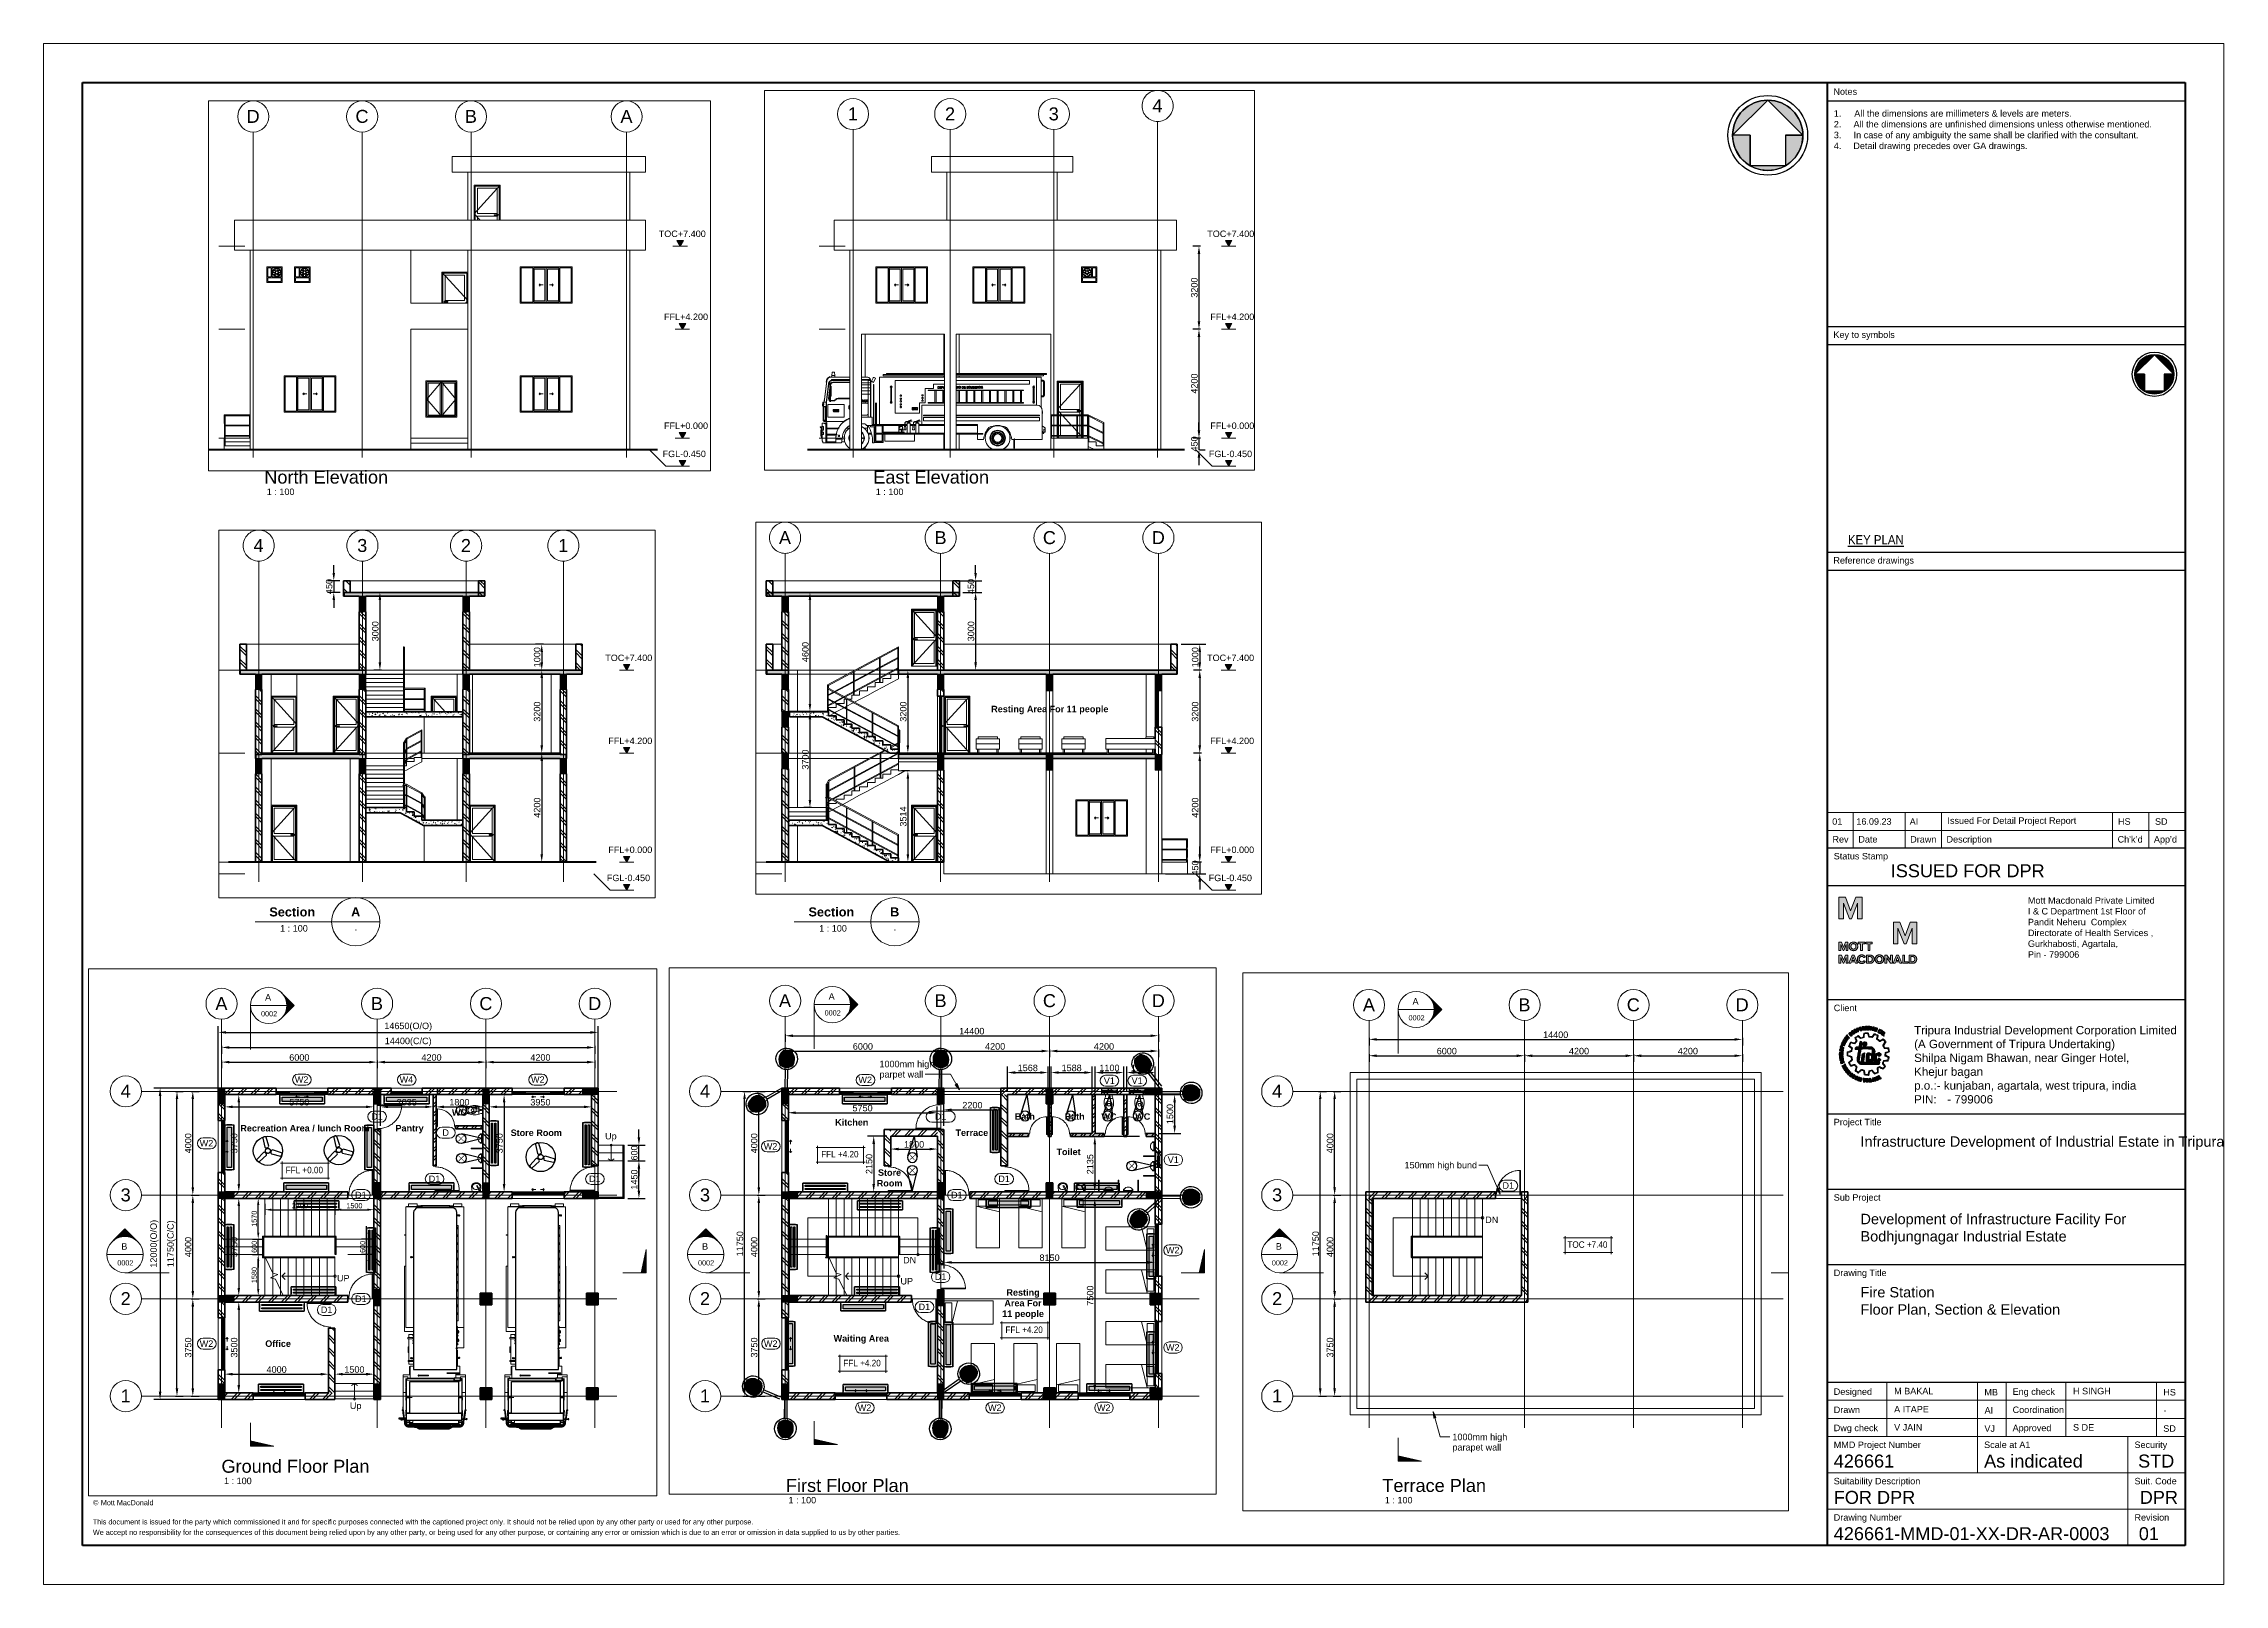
# Paper-space layout 'Layout1' of a CAD drawing. Header units: millimetres. Extents: x 0 to 842, y -1 to 593.
# The model-space entities are those that its viewports show. They can reach past a viewport. Long polylines and large blocks are cut down to what shows.
import ezdxf
from ezdxf.enums import TextEntityAlignment as Align

# ---------------------------------------------------------------- set-up
doc = ezdxf.new("R2010")
doc.units = ezdxf.units.MM
for name, pattern in [('Dash', [6.35, 3.175, -3.175]), ('DASHEDX2', [1.5, 1, -0.5]), ('Dot 1mm', [1, 0, -1]), ('Dot 2mm', [2, 0, -2]), ('Grid Line', [22.225, 12.7, -3.175, 3.175, -3.175]), ('Hidden', [7.14375, 4.7625, -2.38125]), ('Hidden 1_8_', [4.7625, 3.175, -1.5875]), ('Overhead', [3.96875, 2.38125, -1.5875])]:
    doc.linetypes.add(name, pattern=pattern)
for name, color, linetype, lineweight in [('A-010-M_LINE-T', 7, 'Continuous', 18), ('A-242-A_STAIR', 7, 'Continuous', 9), ('A-325-M_DOOR_PANEL', 7, 'Continuous', 18), ('A__DOOR__FRAME', 7, 'Continuous', 18), ('A__MASS', 7, 'Continuous', 25), ('A_Center_Line', 7, 'Continuous', 9), ('A_Col_Ele', 7, 'Continuous', 18), ('A_Col_Sec', 7, 'Continuous', 35), ('A_Detail_Ele', 7, 'Continuous', 18), ('A_Dim1', 7, 'Continuous', 9), ('A_Door_Ele', 7, 'Continuous', 9), ('A_Door_Sec', 7, 'Continuous', 18), ('A_Door_tag', 7, 'Continuous', 9), ('A_FFE_SA', 7, 'Continuous', 9), ('A_Fixture', 7, 'Continuous', 9), ('A_Floor_Ele', 7, 'Continuous', 9), ('A_Floor_Plan_Common', 7, 'Continuous', 9), ('A_Floor_Plan_Cut', 7, 'Continuous', 35), ('A_Floor_Sec', 7, 'Continuous', 35), ('A_Furniture', 7, 'Continuous', 9), ('A_level', 7, 'Continuous', 9), ('A_Level_tag', 7, 'Continuous', 9), ('A_LINE', 94, 'Continuous', 18), ('A_Mass', 7, 'Continuous', 9), ('A_Railing', 250, 'Continuous', 9), ('A_SEC', 7, 'Continuous', 9), ('A_Stair_Ele', 250, 'Continuous', 9), ('A_Stair_Sec', 250, 'Continuous', 35), ('A_Stair_tag', 7, 'Continuous', 9), ('A_Text2_5', 7, 'Continuous', 9), ('A_TITLE_BLOCK', 7, 'Continuous', 9), ('A_Wall_Ele', 7, 'Continuous', 9), ('A_Wall_Plan', 7, 'Continuous', 35), ('A_Wall_Sec', 7, 'Continuous', 35), ('A_Window_Ele', 7, 'Continuous', 9), ('A_Window_Plan', 7, 'Continuous', 18), ('A_Window_Sec', 7, 'Continuous', 25), ('A_Window_tag', 7, 'Continuous', 9), ('G-ANNO-NARRW', 131, 'Continuous', 50), ('G-ANNO-TTLB-THIN', 151, 'Continuous', 50), ('Z-046-A_SPOT_ELEV', 7, 'Continuous', 9)]:
    doc.layers.add(name, color=color, linetype=linetype, lineweight=lineweight)
for name, color, linetype in [('BULK-HEAD', 15, 'Continuous'), ('CELLING_FAN', 170, 'Continuous'), ('proposed-street-light', 10, 'Continuous'), ('TMS122-2X28', 241, 'Continuous'), ('TMX095-2X40', 210, 'Continuous')]:
    doc.layers.add(name, color=color, linetype=linetype)
doc.styles.add('Arial', font='arial.ttf', dxfattribs={"height": 250})
doc.styles.add('Arial_2', font='arial.ttf', dxfattribs={"height": 2.5})
doc.styles.add('Arial_23', font='arial.ttf', dxfattribs={"height": 2.5})
doc.styles.add('Arial_31', font='arial.ttf', dxfattribs={"height": 5})
doc.styles.add('Arial_32', font='arial.ttf', dxfattribs={"height": 2})
doc.styles.add('Arial_4', font='arial.ttf', dxfattribs={"height": 500})
doc.styles.add('Arial_5', font='arial.ttf', dxfattribs={"height": 200})
doc.styles.add('Arial_6', font='arial.ttf', dxfattribs={"width": 0.9, "height": 250})
doc.styles.add('Arial_7', font='arial.ttf', dxfattribs={"height": 2})
doc.styles.add('Arial_8', font='arial.ttf', dxfattribs={"height": 5})
doc.styles.add('Arial_B', font='arialbd.ttf', dxfattribs={"height": 250})
doc.styles.add('Arial_B_2', font='arialbd.ttf', dxfattribs={"height": 3.5})
doc.styles.add('MM_ARIAL 1 to 1', font='arial.ttf', dxfattribs={"height": 2.5})
doc.styles.add('RS', font='romans.shx')
doc.dimstyles.new('Diagonal_-_2mm_Arial', dxfattribs={"dimscale": 304.8, "dimtxt": 204.05188, "dimasz": 0.82021, "dimexe": 0.656168, "dimexo": 0.0625, "dimgap": 0.164042, "dimtad": 1, "dimdec": 0, "dimzin": 0, "dimdsep": 46, "dimtxsty": 'Arial_5', "dimsah": 1, "dimcen": 0.09, "dimazin": 0, "dimtfac": 1, "dimtdec": 4, "dimtix": 1, "dimtmove": 0, "dimatfit": 3, "dimfxl": 0, "dimtvp": 1, "dimtolj": 1, "dimtzin": 0, "dimarcsym": 0})
doc.dimstyles.new('MM_Diagonal_-_2_5mm_Arial', dxfattribs={"dimscale": 304.8, "dimtxt": 255.06485, "dimasz": 0.984252, "dimexe": 0.787402, "dimexo": 0.492126, "dimgap": 0.164042, "dimtad": 1, "dimdec": 0, "dimzin": 0, "dimdsep": 46, "dimtxsty": 'Arial', "dimsah": 1, "dimcen": 0.09, "dimazin": 0, "dimtfac": 1, "dimtdec": 4, "dimtix": 1, "dimtmove": 0, "dimatfit": 3, "dimfxl": 0, "dimtvp": 1, "dimtolj": 1, "dimtzin": 0, "dimarcsym": 0})
pattern_1 = [(45, (9530.48, 0), (-171.074, 171.074), []), (45, (9644.53, 0), (-171.074, 171.074), [])]
pattern_2 = [(45, (34559, 0), (-171.074, 171.074), []), (45, (34673.05, 0), (-171.074, 171.074), [])]
pattern_3 = [(50, (86128.8, 3775), (364.368, -31.878), [38.1, -419.1]), (355, (86128.8, 3775), (-70.486, 382.113), [30.48, -335.28]), (100.451, (86159.18, 3772.34), (293.885, 350.233), [32.38, -356.18]), (46.184, (86128.8, 3876.6), (542.16, -84.086), [57.15, -628.65]), (96.636, (86174, 3869.6), (474.805, 494.855), [48.57, -534.27]), (351.184, (86128.8, 3876.6), (474.81, 494.85), [45.72, -502.92]), (21, (86179.6, 3851.2), (303.228, -204.53), [38.1, -419.1]), (326, (86179.6, 3851.2), (123.604, 368.376), [30.48, -335.28]), (71.451, (86204.88, 3834.16), (426.834, 163.843), [32.38, -356.18]), (37.5, (86128.81, 3775), (6.1766, 169.11), [16.764, -314.452, 16.764, -323.596, -336.55]), (37.5, (86128.81, 3775), (6.1766, 169.11), [-671.576, 16.764, -319.786]), (7.5, (86128.81, 3775), (133.639, 200.3615), [16.764, -177.292, 16.764, -306.832, -128.27]), (7.5, (86128.81, 3775), (133.639, 200.3615), [-517.652, 16.764, -111.506]), (327.5, (86015.53, 3775), (271.182, -11.4584), [16.764, -110.236, 16.764, -379.476, -525.78]), (327.5, (86015.53, 3775), (271.182, -11.4584), [-523.24, 16.764, -509.016]), (317.5, (85964.73, 3775), (296.259, 50.853), [16.764, -148.336, 16.764, -246.38, -373.38]), (317.5, (85964.73, 3775), (296.259, 50.853), [-428.244, 16.764, -356.616])]
pattern_4 = [(50, (105209.55, 3775), (364.368, -31.878), [38.1, -419.1]), (355, (105209.55, 3775), (-70.486, 382.113), [30.48, -335.28]), (100.451, (105239.9, 3772.34), (293.885, 350.233), [32.38, -356.18]), (46.184, (105209.55, 3876.6), (542.158, -84.086), [57.15, -628.65]), (96.636, (105254.73, 3869.6), (474.805, 494.855), [48.57, -534.27]), (351.184, (105209.55, 3876.6), (474.81, 494.85), [45.72, -502.92]), (21, (105260.35, 3851.2), (303.228, -204.53), [38.1, -419.1]), (326, (105260.35, 3851.2), (123.604, 368.376), [30.48, -335.28]), (71.451, (105285.62, 3834.16), (426.834, 163.843), [32.38, -356.18]), (37.5, (105209.55, 3775), (6.1766, 169.1102), [16.764, -314.452, 16.764, -323.596, -336.55]), (37.5, (105209.55, 3775), (6.1766, 169.1102), [-671.576, 16.764, -319.786]), (7.5, (105209.55, 3775), (133.639, 200.3615), [16.764, -177.292, 16.764, -306.832, -128.27]), (7.5, (105209.55, 3775), (133.639, 200.3615), [-517.652, 16.764, -111.506]), (327.5, (105096.27, 3775), (271.1818, -11.4584), [16.764, -110.236, 16.764, -379.476, -525.78]), (327.5, (105096.27, 3775), (271.1818, -11.4584), [-523.24, 16.764, -509.016]), (317.5, (105045.47, 3775), (296.2585, 50.853), [16.764, -148.336, 16.764, -246.38, -373.38]), (317.5, (105045.47, 3775), (296.2585, 50.853), [-428.244, 16.764, -356.616])]

psp = doc.layouts.get("Layout1")

# ---------------------------------------------------------------- texts
at = {"color": 36, "lineweight": 9, "char_height": 5, "attachment_point": 1, "style": 'Arial_8'}
for s, insert, width in [('North Elevation', (85.62, 428.38), 58.924), ('East Elevation', (320.52, 428.38), 55.0759), ('Ground Floor Plan', (69.11, 47.03), 70.4683), ('First Floor Plan', (286.84, 39.62), 58.443), ('Terrace Plan', (516.88, 39.62), 49.4641)]:
    psp.add_mtext(s, dxfattribs=dict(at, insert=insert, width=width))
at = {"lineweight": 9, "attachment_point": 1}
for s, insert, char_height, width, style in [(' 1 : 100', (85.62, 421.47), 2.5, 14.1097, 'Arial_2'), (' 1 : 100', (320.52, 421.47), 2.5, 14.1097, 'Arial_2'), ('Section', (87.57, 260), 3.5, 21.8059, 'Arial_B_2'), (' 1 : 100', (90.75, 253.17), 2.5, 14.1097, 'Arial_2'), ('\\fArial|b1|i0|c0|p34|;A', (119.11, 260), 3.5, 4.2489, 'Arial_B_2'), ('Section', (295.52, 260), 3.5, 21.8059, 'Arial_B_2'), (' 1 : 100', (298.69, 253.17), 2.5, 14.1097, 'Arial_2'), ('\\fArial|b1|i0|c0|p34|;B', (327.02, 260), 3.5, 4.3291, 'Arial_B_2'), (' 1 : 100', (69.11, 40.13), 2.5, 14.1097, 'Arial_2'), (' 1 : 100', (286.84, 32.72), 2.5, 14.1097, 'Arial_2'), (' 1 : 100', (516.88, 32.72), 2.5, 14.1097, 'Arial_2')]:
    psp.add_mtext(s, dxfattribs=dict(at, insert=insert, char_height=char_height, width=width, style=style))
at = {"ltscale": 100, "insert": (696.46, 403.5), "char_height": 3.5, "width": 26.7886, "attachment_point": 1, "style": 'Arial_6'}
psp.add_mtext('{\\LKEY PLAN}', dxfattribs=at)
at = {"layer": 'A_Text2_5', "char_height": 2.5, "attachment_point": 1}
for s, insert, width, style in [('1.{\\W5.119507; }All the dimensions are millimeters & levels are meters.\\P2.{\\W4.83304; }All the dimensions are unfinished dimensions unless otherwise mentioned.\\P3.{\\W4.878734; }In case of any ambiguity the same shall be clarified with the consultant.\\P4.{\\W4.773286; }Detail drawing precedes over GA drawings.', (691.03, 567.35), 134.3751, 'Arial_4'), ('1.{\\W5.119507; }All the dimensions are millimeters & levels are meters.\\P2.{\\W4.83304; }All the dimensions are unfinished dimensions unless otherwise mentioned.\\P3.{\\W4.878734; }In case of any ambiguity the same shall be clarified with the consultant.\\P4.{\\W4.773286; }Detail drawing precedes over GA drawings.', (691.03, 567.35), 134.3751, 'Arial_4'), ('Issued For Detail Project Report', (734.85, 294.7), 61.7123, 'Arial_23'), ('01', (690.41, 294.35), 7.6962, 'Arial_23'), ('16.09.23', (699.72, 294.35), 16.3544, 'Arial_23'), ('AI', (720.29, 294.35), 6.2532, 'Arial_23'), ('HS', (800.65, 294.35), 6.2532, 'Arial_23'), ('SD', (814.91, 294.35), 5.6118, 'Arial_23'), ('A ITAPE', (714.29, 67.78), 18.0241, 'Arial_23'), ('M BAKAL', (714.29, 74.78), 18.0241, 'Arial_23'), ('H SINGH', (783.29, 74.78), 18.0241, 'Arial_23'), ('V JAIN', (714.29, 60.78), 18.0241, 'Arial_23'), ('S DE', (783.29, 60.78), 18.0241, 'Arial_23')]:
    psp.add_mtext(s, dxfattribs=dict(at, insert=insert, width=width, style=style))
at = {"layer": 'A_TITLE_BLOCK', "attachment_point": 1}
for s, insert, char_height, width, style in [('ISSUED FOR DPR', (712.98, 276.62), 5, 109.9915, 'Arial_31'), ('Infrastructure Development of Industrial Estate in Tripura', (701.31, 171.72), 4, 134.0108, 'Arial_31'), ('Development of Infrastructure Facility For Bodhjungnagar Industrial Estate', (701.31, 141.86), 4, 134.0108, 'Arial_31'), ('Fire Station\\PFloor Plan, Section & Elevation', (701.31, 113.64), 4, 134.0108, 'Arial_31'), ('AI', (749.18, 67.33), 2.5, 6.2532, 'Arial_23'), ('MB', (749.11, 74.33), 2.5, 6.2532, 'Arial_23'), ('HS', (818.11, 74.33), 2.5, 5.6118, 'Arial_23'), ('VJ', (749.11, 60.33), 2.5, 5.6118, 'Arial_23'), ('SD', (818.11, 60.33), 2.5, 5.6118, 'Arial_23'), ('-', (818.18, 67.33), 2.5, 6.2532, 'Arial_23'), ('426661', (691, 49.04), 5, 28.8607, 'Arial_31'), ('As indicated', (749, 49.04), 5, 47.0591, 'Arial_31'), ('STD', (808.39, 49.04), 5, 17.1561, 'Arial_31'), ('FOR DPR', (691, 35.04), 5, 87.4641, 'Arial_31'), ('DPR', (809.03, 35.04), 5, 10.5021, 'Arial_31'), ('426661-MMD-01-XX-DR-AR-0003', (691, 21.04), 5, 130.9156, 'Arial_31'), ('01', (808.67, 21.04), 5, 15.7932, 'Arial_31')]:
    psp.add_mtext(s, dxfattribs=dict(at, insert=insert, char_height=char_height, width=width, style=style))
at = {"layer": 'G-ANNO-TTLB-THIN', "color": 7, "lineweight": 0, "insert": (722, 214.27), "char_height": 3.2, "width": 115.9361, "attachment_point": 1, "style": 'Arial'}
psp.add_mtext('Tripura Industrial Development Corporation Limited\\P(A Government of Tripura Undertaking)\\PShilpa Nigam Bhawan, near Ginger Hotel, \\PKhejur bagan\\Pp.o.:- kunjaban, agartala, west tripura, india\\PPIN:^I- 799006', dxfattribs=at)

msp = doc.modelspace()

# ---------------------------------------------------------------- texts
at = {"layer": 'A_Center_Line', "char_height": 500, "attachment_point": 1, "style": 'Arial_4'}
for s, insert, width in [('A', (34320.9, 15497), 569.198), ('B', (40320.9, 15497), 569.198), ('C', (44500.9, 15497), 617.299), ('D', (48700.9, 15497), 617.299), ('A', (9292.4, 15385.2), 569.198), ('B', (15292.4, 15385.2), 569.198), ('C', (19472.4, 15385.2), 617.299), ('D', (23672.4, 15385.2), 617.299), ('A', (59594.1, 15336.6), 569.198), ('B', (65594.1, 15336.6), 569.198), ('C', (69774.1, 15336.6), 617.299), ('D', (73974.1, 15336.6), 617.299), ('4', (153399.8, 13060.4), 481.012), ('A', (98511.3, 12759.5), 569.198), ('B', (104511.3, 12759.5), 569.198), ('C', (108691.3, 12759.5), 617.299), ('D', (112891.3, 12759.5), 617.299), ('1', (141649.8, 12748.5), 481.012), ('2', (145399.8, 12748.5), 481.012), ('3', (149399.8, 12748.5), 481.012), ('D', (119457, 12652.1), 617.299), ('C', (123657, 12652.1), 617.299), ('B', (127877, 12652.1), 569.198), ('A', (133877, 12652.1), 569.198), ('4', (81094.8, 12456.8), 481.012), ('3', (85094.8, 12456.8), 481.012), ('2', (89094.8, 12456.8), 481.012), ('1', (92844.8, 12456.8), 481.012), ('4', (5637.6, 12008.4), 481.012), ('4', (31274.1, 12008.4), 481.012), ('4', (56092.7, 12008.4), 481.012), ('3', (5637.6, 8008.4), 481.012), ('3', (31274.1, 8008.4), 481.012), ('3', (56092.7, 8008.4), 481.012), ('2', (5637.6, 4008.4), 481.012), ('2', (31274.1, 4008.4), 481.012), ('2', (56092.7, 4008.4), 481.012), ('1', (5637.6, 258.4), 481.012), ('1', (31274.1, 258.4), 481.012), ('1', (56092.7, 258.4), 481.012)]:
    msp.add_mtext(s, dxfattribs=dict(at, insert=insert, width=width))
at = {"layer": 'A_Door_tag', "char_height": 250, "attachment_point": 1, "style": 'Arial'}
for s, insert, width in [('D1', (15303.7, 10905.6), 537.131), ('D1', (40332.2, 10905.6), 537.131), ('D', (18049.7, 10286.1), 304.641), ('D1', (17521.2, 8505.6), 537.131), ('D1', (23703.7, 8505.6), 537.131), ('D1', (42782.2, 8505.6), 537.131), ('D1', (64980.4, 8243.7), 537.131), ('D1', (14678.7, 7880.6), 537.131), ('D1', (40957.2, 7880.6), 537.131), ('D1', (40332.2, 4730.6), 537.131), ('D1', (14678.7, 3880.6), 537.131), ('D1', (13358.7, 3455.6), 537.131), ('D1', (39707.2, 3567), 537.131)]:
    msp.add_mtext(s, dxfattribs=dict(at, insert=insert, width=width))
at = {"layer": 'A_Level_tag', "char_height": 250, "attachment_point": 1, "style": 'Arial'}
for s, insert, width in [('TOC+7.400', (94661.4, 8000.6), 2196.624), ('TOC+7.400', (115025.5, 8000.6), 2196.624), ('TOC+7.400', (135354.1, 8000.6), 2196.624), ('TOC+7.400', (155514, 8000.6), 2196.624), ('FFL+4.200', (94778.6, 4800.6), 2044.303), ('FFL+4.200', (115142.7, 4800.6), 2044.303), ('FFL+4.200', (135558.6, 4800.6), 2044.303), ('FFL+4.200', (155631.2, 4800.6), 2044.303), ('FFL+0.000', (94778.6, 600.6), 2044.303), ('FFL+0.000', (115142.7, 600.6), 2044.303), ('FFL+0.000', (135558.6, 600.6), 2044.303), ('FFL+0.000', (155631.2, 600.6), 2044.303), ('FGL-0.450', (94723.9, -484.4), 2012.236), ('FGL-0.450', (115088, -484.4), 2012.236), ('FGL-0.450', (135503.9, -484.4), 2012.236), ('FGL-0.450', (155576.5, -484.4), 2012.236)]:
    msp.add_mtext(s, dxfattribs=dict(at, insert=insert, width=width))
at = {"layer": 'A_SEC', "attachment_point": 1}
for s, insert, char_height, width, style in [('A', (11208.5, 15500.2), 250, 280.591, 'Arial'), ('A', (36237, 15533.1), 250, 280.591, 'Arial'), ('A', (61510.2, 15344.8), 250, 280.591, 'Arial'), ('0002', (11053.4, 14841.5), 200, 769.62, 'Arial_5'), ('0002', (36081.9, 14874.4), 200, 769.62, 'Arial_5'), ('0002', (61355.1, 14686.1), 200, 769.62, 'Arial_5'), ('B', (5663.5, 5897.4), 250, 280.591, 'Arial'), ('B', (31355.3, 5897.4), 250, 280.591, 'Arial'), ('B', (56238.5, 5897.4), 250, 280.591, 'Arial'), ('0002', (5508.4, 5238.7), 200, 769.62, 'Arial_5'), ('0002', (31200.2, 5238.7), 200, 769.62, 'Arial_5'), ('0002', (56083.4, 5238.7), 200, 769.62, 'Arial_5')]:
    msp.add_mtext(s, dxfattribs=dict(at, insert=insert, char_height=char_height, width=width, style=style))
at = {"layer": 'A_Stair_tag', "char_height": 250, "attachment_point": 1, "line_spacing_factor": 0.941778, "style": 'Arial'}
for s, insert, width in [('DN', (64314.3, 6924.7), 602.738), ('DN', (39110.4, 5369.5), 602.738), ('UP', (13983.1, 4674.9), 579.193), ('UP', (39007.5, 4555.4), 579.193)]:
    msp.add_mtext(s, dxfattribs=dict(at, insert=insert, width=width))
at = {"layer": 'A_Text2_5', "char_height": 250, "attachment_point": 1}
for s, insert, width, style in [('1000mm high ', (38196.6, 12929.4), 2669.619, 'Arial'), ('parpet wall', (38196.6, 12532.5), 2020.253, 'Arial'), ('WC', (18417, 11059), 697.468, 'Arial_B'), ('Bath', (43417, 10905.4), 937.974, 'Arial_B'), ('Bath', (45339.2, 10905.4), 937.974, 'Arial_B'), ('WC', (46758.9, 10905.4), 697.468, 'Arial_B'), ('WC', (48062.1, 10905.4), 697.468, 'Arial_B'), ('Kitchen', (36489.8, 10681.4), 1547.257, 'Arial_B'), ('Recreation Area / lunch Room', (10253.8, 10454.4), 6028.69, 'Arial_B'), ('Pantry', (16238.4, 10454.4), 1314.767, 'Arial_B'), ('Store Room', (20679.9, 10278.7), 2397.046, 'Arial_B'), ('Up', (24324.4, 10148.1), 537.131, 'Arial'), ('Terrace', (41130, 10281.4), 1523.206, 'Arial_B'), ('Toilet', (45025.4, 9542.5), 1130.379, 'Arial_B'), ('150mm high bund', (61202.6, 9031.4), 3351.054, 'Arial'), ('Store', (38140.2, 8744.1), 1082.278, 'Arial_B'), ('Room', (38093.9, 8334), 1194.514, 'Arial_B'), ('Resting Area For 11 people', (106699.2, 6026.6), 5459.492, 'Arial_B'), ('Resting', (43095.4, 4122.6), 1547.257, 'Arial_B'), ('Area For', (43016, 3712.5), 1731.645, 'Arial_B'), ('11 people', (42930, 3302.4), 1940.084, 'Arial_B'), ('Waiting Area', (36429, 2351.9), 2573.417, 'Arial_B'), ('Office', (11215.9, 2149.7), 1202.531, 'Arial_B'), ('Up', (14480.2, -244.5), 537.131, 'Arial'), ('1000mm high ', (63048.2, -1449.9), 2669.619, 'Arial'), ('parapet wall', (63048.2, -1846.8), 2252.742, 'Arial')]:
    msp.add_mtext(s, dxfattribs=dict(at, insert=insert, width=width, style=style))
at = {"layer": 'A_Window_tag', "char_height": 250, "attachment_point": 1, "style": 'Arial'}
for s, insert, width in [('W2', (12356.5, 12330.6), 649.367), ('W4', (16399, 12330.6), 649.367), ('W2', (21466.5, 12330.6), 649.367), ('W2', (37385.1, 12317.8), 649.367), ('V1', (46851.6, 12288.8), 513.08), ('V1', (47922.7, 12288.8), 513.08), ('W2', (8687.5, 9875.1), 649.367), ('W2', (33735.1, 9755.1), 649.367), ('V1', (49316.5, 9240.1), 513.08), ('W2', (49247, 5755.1), 649.367), ('W2', (8687.5, 2150.1), 649.367), ('W2', (33740.6, 2150.1), 649.367), ('W2', (49247, 2005.1), 649.367), ('W2', (37361.8, -320), 649.367), ('W2', (42385.1, -320), 649.367), ('W2', (46585.1, -320), 649.367)]:
    msp.add_mtext(s, dxfattribs=dict(at, insert=insert, width=width))
at = {"layer": 'Z-046-A_SPOT_ELEV', "char_height": 250, "attachment_point": 1, "line_spacing_factor": 0.941778, "style": 'Arial_6'}
for s, insert, width in [('FFL +4.20', (35949.9, 9454.3), 1710.961), ('FFL +0.00', (12002.7, 8843), 1710.961), ('TOC +7.40', (67483.7, 5967.9), 1836.452), ('FFL +4.20', (43057, 2686.1), 1710.961), ('FFL +4.20', (36806.6, 1401.1), 1710.961)]:
    msp.add_mtext(s, dxfattribs=dict(at, insert=insert, width=width))

# ---------------------------------------------------------------- blocks, each defined once
blk = doc.blocks.new('Viewport - For Same sheet-406913-GF PLan')
at = {"lineweight": 9}
for q in [(-29.5, 0), (18.63, 0)]:
    blk.add_line((0, 0), q, dxfattribs=at)
for start, end in [(360, 180), (180, 0)]:
    blk.add_arc((9.32, 0), 9.32, start, end, dxfattribs=at)
at = {"lineweight": 9, "insert": (8.86, -1.99), "char_height": 2, "width": 1.1224, "attachment_point": 1, "style": 'Arial_7'}
blk.add_mtext('-', dxfattribs=at)
blk = doc.blocks.new('MMD_G_Anno_NorthArrowRotate - A1-3034051-')
at = {"layer": 'G-ANNO-NARRW', "lineweight": 30}
h = blk.add_hatch(color=7, dxfattribs=at)
edge = h.paths.add_edge_path(flags=0)
edge.add_arc((0, 0), 7.5, 90, 180)
edge.add_line((-7.5, 0), (0, 7.5))
h = blk.add_hatch(color=7, dxfattribs=at)
edge = h.paths.add_edge_path(flags=0)
edge.add_arc((0, 0), 7.5, 0, 90)
edge.add_line((0, 7.5), (7.5, 0))
h = blk.add_hatch(color=7, dxfattribs=at)
edge = h.paths.add_edge_path(flags=0)
edge.add_arc((0, 0), 7.5, 180, 240, ccw=False)
edge.add_line((-7.5, 0), (-3.75, 0))
edge.add_line((-3.75, 0), (-3.75, -6.5))
h = blk.add_hatch(color=7, dxfattribs=at)
edge = h.paths.add_edge_path(flags=0)
edge.add_arc((0, 0), 7.5, 300, 360, ccw=False)
edge.add_line((3.75, -6.5), (3.75, 0))
edge.add_line((3.75, 0), (7.5, 0))
h = blk.add_hatch(color=7, dxfattribs=at)
edge = h.paths.add_edge_path(flags=0)
edge.add_line((-3.75, -6.5), (3.75, -6.5))
edge.add_arc((0, 0), 7.5, 240, 300, ccw=False)
at = {"layer": 'G-ANNO-NARRW', "color": 7, "lineweight": 30}
for p, q in [((0, 7.5), (-7.5, 0)), ((-7.5, 0), (0, 7.5)), ((0, 7.5), (7.5, 0)), ((0, 7.5), (7.5, 0)), ((3.75, 0), (7.5, 0)), ((3.75, 0), (3.75, -6.5)), ((7.5, 0), (3.75, 0)), ((3.75, 0), (3.75, -6.5)), ((-3.75, 0), (-7.5, 0)), ((-3.75, 0), (-7.5, 0)), ((-3.75, 0), (-3.75, -6.5)), ((-3.75, -6.5), (-3.75, 0)), ((3.75, -6.5), (-3.75, -6.5)), ((3.75, -6.5), (-3.75, -6.5))]:
    blk.add_line(p, q, dxfattribs=at)
for radius in [8.5, 7.5]:
    blk.add_circle((0, 0), radius, dxfattribs=at)
for start, end in [(90, 180), (0, 90), (180, 240), (300, 0), (240, 300)]:
    blk.add_arc((0, 0), 7.5, start, end, dxfattribs=at)
blk = doc.blocks.new('MM_Revision1 - Revision1-404292-Ground Floor Plan')
at = {"layer": 'A_Text2_5'}
for p, q in [((0, 7), (0, 0)), ((0, 7), (138, 7)), ((10, 0), (10, 7)), ((30, 0), (30, 7)), ((44, 0), (44, 7)), ((110, 0), (110, 7)), ((124, 0), (124, 7)), ((138, 7), (138, 0))]:
    blk.add_line(p, q, dxfattribs=at)
blk = doc.blocks.new('MM-CV-Standard Sheet A1 - MM-Standard Sheet A1-498820-Ground Floor Plan')
h = blk.add_hatch(color=256)
edge = h.paths.add_edge_path()
edge.add_line((720.73, 239.03), (721.34, 239.03))
edge.add_line((721.42, 239.03), (721.34, 239.03))
edge.add_line((721.42, 239.03), (721.52, 239.05))
edge.add_line((721.65, 239.08), (721.52, 239.05))
edge.add_line((721.65, 239.08), (721.77, 239.13))
edge.add_line((721.88, 239.18), (721.77, 239.13))
edge.add_line((721.88, 239.18), (721.97, 239.25))
edge.add_line((722.06, 239.34), (721.97, 239.25))
edge.add_line((722.06, 239.34), (722.13, 239.43))
edge.add_line((722.19, 239.53), (722.13, 239.43))
edge.add_line((722.19, 239.53), (722.24, 239.64))
edge.add_line((722.27, 239.75), (722.24, 239.64))
edge.add_line((722.27, 239.75), (722.3, 239.87))
edge.add_line((722.31, 240), (722.3, 239.87))
edge.add_line((722.31, 240), (722.3, 240.13))
edge.add_line((722.29, 240.25), (722.3, 240.13))
edge.add_line((722.29, 240.25), (722.26, 240.37))
edge.add_line((722.22, 240.48), (722.26, 240.37))
edge.add_line((722.22, 240.48), (722.17, 240.59))
edge.add_line((722.1, 240.68), (722.17, 240.59))
edge.add_line((722.1, 240.68), (722.03, 240.77))
edge.add_line((721.94, 240.84), (722.03, 240.77))
edge.add_line((721.94, 240.84), (721.84, 240.9))
edge.add_line((721.72, 240.96), (721.84, 240.9))
edge.add_line((721.72, 240.96), (721.6, 240.99))
edge.add_line((721.47, 241.02), (721.6, 240.99))
edge.add_line((721.47, 241.02), (721.34, 241.02))
edge.add_line((721.34, 241.02), (720.73, 241.02))
edge.add_line((720.73, 241.02), (720.73, 239.03))
edge = h.paths.add_edge_path()
edge.add_line((721.47, 238.44), (721.35, 238.43))
edge.add_line((721.47, 238.44), (721.58, 238.45))
edge.add_line((721.69, 238.46), (721.58, 238.45))
edge.add_line((721.69, 238.46), (721.8, 238.49))
edge.add_line((721.9, 238.51), (721.8, 238.49))
edge.add_line((721.9, 238.51), (721.99, 238.55))
edge.add_line((722.09, 238.58), (721.99, 238.55))
edge.add_line((722.09, 238.58), (722.18, 238.62))
edge.add_line((722.27, 238.67), (722.18, 238.62))
edge.add_line((722.27, 238.67), (722.35, 238.72))
edge.add_line((722.43, 238.78), (722.35, 238.72))
edge.add_line((722.43, 238.78), (722.5, 238.84))
edge.add_line((722.57, 238.91), (722.5, 238.84))
edge.add_line((722.57, 238.91), (722.63, 238.98))
edge.add_line((722.69, 239.05), (722.63, 238.98))
edge.add_line((722.69, 239.05), (722.74, 239.11))
edge.add_line((722.79, 239.19), (722.74, 239.11))
edge.add_line((722.79, 239.19), (722.83, 239.28))
edge.add_line((722.87, 239.37), (722.83, 239.28))
edge.add_line((722.87, 239.37), (722.91, 239.46))
edge.add_line((722.94, 239.56), (722.91, 239.46))
edge.add_line((722.94, 239.56), (722.96, 239.66))
edge.add_line((722.98, 239.76), (722.96, 239.66))
edge.add_line((722.98, 239.76), (722.99, 239.87))
edge.add_line((723, 239.98), (722.99, 239.87))
edge.add_line((723, 239.98), (723, 240.09))
edge.add_line((722.99, 240.2), (723, 240.09))
edge.add_line((722.99, 240.2), (722.98, 240.31))
edge.add_line((722.96, 240.41), (722.98, 240.31))
edge.add_line((722.96, 240.41), (722.94, 240.51))
edge.add_line((722.91, 240.6), (722.94, 240.51))
edge.add_line((722.91, 240.6), (722.87, 240.7))
edge.add_line((722.83, 240.78), (722.87, 240.7))
edge.add_line((722.83, 240.78), (722.78, 240.87))
edge.add_line((722.73, 240.95), (722.78, 240.87))
edge.add_line((722.73, 240.95), (722.66, 241.05))
edge.add_line((722.6, 241.12), (722.66, 241.05))
edge.add_line((722.6, 241.12), (722.53, 241.18))
edge.add_line((722.46, 241.25), (722.53, 241.18))
edge.add_line((722.46, 241.25), (722.38, 241.31))
edge.add_line((722.3, 241.36), (722.38, 241.31))
edge.add_line((722.3, 241.36), (722.21, 241.41))
edge.add_line((722.12, 241.45), (722.21, 241.41))
edge.add_line((722.12, 241.45), (722.03, 241.49))
edge.add_line((721.93, 241.53), (722.03, 241.49))
edge.add_line((721.93, 241.53), (721.83, 241.56))
edge.add_line((721.73, 241.58), (721.83, 241.56))
edge.add_line((721.73, 241.58), (721.62, 241.6))
edge.add_line((721.51, 241.61), (721.62, 241.6))
edge.add_line((721.51, 241.61), (721.37, 241.62))
edge.add_line((721.37, 241.62), (720.05, 241.62))
edge.add_line((720.05, 241.62), (720.05, 238.43))
edge.add_line((720.05, 238.43), (721.31, 238.43))
edge.add_line((721.31, 238.43), (721.35, 238.43))
h.paths.add_polyline_path([(718.33, 239.03), (718.33, 241.62), (717.64, 241.62), (717.64, 238.43), (719.68, 238.43), (719.68, 239.03)])
h.paths.add_polyline_path([(715.62, 240.94), (715.12, 239.57), (716.12, 239.57)])
h.paths.add_polyline_path([(713.96, 238.43), (714.73, 238.43), (714.94, 238.97), (716.3, 238.97), (716.5, 238.43), (717.27, 238.43), (716.04, 241.62), (715.19, 241.62)])
h.paths.add_polyline_path([(712.92, 239.62), (711.44, 241.62), (710.74, 241.62), (710.74, 238.43), (711.42, 238.43), (711.42, 240.51), (712.95, 238.43), (713.6, 238.43), (713.6, 241.62), (712.92, 241.62)])
edge = h.paths.add_edge_path()
edge.add_line((707.65, 240.19), (707.67, 240.29))
edge.add_line((707.65, 240.19), (707.65, 240.08))
edge.add_line((707.65, 239.97), (707.65, 240.08))
edge.add_line((707.65, 239.97), (707.65, 239.86))
edge.add_line((707.67, 239.76), (707.65, 239.86))
edge.add_line((707.67, 239.76), (707.7, 239.66))
edge.add_line((707.73, 239.57), (707.7, 239.66))
edge.add_line((707.73, 239.57), (707.77, 239.48))
edge.add_line((707.82, 239.4), (707.77, 239.48))
edge.add_line((707.82, 239.4), (707.87, 239.32))
edge.add_line((707.93, 239.25), (707.87, 239.32))
edge.add_line((707.93, 239.25), (708, 239.19))
edge.add_line((708.07, 239.13), (708, 239.19))
edge.add_line((708.07, 239.13), (708.16, 239.09))
edge.add_line((708.24, 239.05), (708.16, 239.09))
edge.add_line((708.24, 239.05), (708.33, 239.01))
edge.add_line((708.43, 238.99), (708.33, 239.01))
edge.add_line((708.43, 238.99), (708.54, 238.98))
edge.add_line((708.64, 238.98), (708.54, 238.98))
edge.add_line((708.64, 238.98), (708.75, 238.98))
edge.add_line((708.85, 239), (708.75, 238.98))
edge.add_line((708.85, 239), (708.94, 239.03))
edge.add_line((709.03, 239.06), (708.94, 239.03))
edge.add_line((709.03, 239.06), (709.12, 239.11))
edge.add_line((709.19, 239.16), (709.12, 239.11))
edge.add_line((709.19, 239.16), (709.26, 239.22))
edge.add_line((709.33, 239.29), (709.26, 239.22))
edge.add_line((709.33, 239.29), (709.39, 239.36))
edge.add_line((709.44, 239.44), (709.39, 239.36))
edge.add_line((709.44, 239.44), (709.48, 239.53))
edge.add_line((709.52, 239.62), (709.48, 239.53))
edge.add_line((709.52, 239.62), (709.55, 239.71))
edge.add_line((709.57, 239.81), (709.55, 239.71))
edge.add_line((709.57, 239.81), (709.58, 239.92))
edge.add_line((709.58, 240.02), (709.58, 239.92))
edge.add_line((709.58, 240.02), (709.58, 240.13))
edge.add_line((709.57, 240.24), (709.58, 240.13))
edge.add_line((709.57, 240.24), (709.55, 240.34))
edge.add_line((709.52, 240.43), (709.55, 240.34))
edge.add_line((709.52, 240.43), (709.48, 240.53))
edge.add_line((709.44, 240.61), (709.48, 240.53))
edge.add_line((709.44, 240.61), (709.39, 240.69))
edge.add_line((709.33, 240.76), (709.39, 240.69))
edge.add_line((709.33, 240.76), (709.26, 240.83))
edge.add_line((709.19, 240.89), (709.26, 240.83))
edge.add_line((709.19, 240.89), (709.12, 240.94))
edge.add_line((709.03, 240.99), (709.12, 240.94))
edge.add_line((709.03, 240.99), (708.94, 241.02))
edge.add_line((708.85, 241.05), (708.94, 241.02))
edge.add_line((708.85, 241.05), (708.75, 241.06))
edge.add_line((708.64, 241.07), (708.75, 241.06))
edge.add_line((708.64, 241.07), (708.54, 241.07))
edge.add_line((708.43, 241.06), (708.54, 241.07))
edge.add_line((708.43, 241.06), (708.33, 241.03))
edge.add_line((708.24, 241), (708.33, 241.03))
edge.add_line((708.24, 241), (708.16, 240.96))
edge.add_line((708.07, 240.92), (708.16, 240.96))
edge.add_line((708.07, 240.92), (708, 240.86))
edge.add_line((707.93, 240.8), (708, 240.86))
edge.add_line((707.93, 240.8), (707.87, 240.73))
edge.add_line((707.82, 240.65), (707.87, 240.73))
edge.add_line((707.82, 240.65), (707.77, 240.57))
edge.add_line((707.73, 240.48), (707.77, 240.57))
edge.add_line((707.73, 240.48), (707.7, 240.39))
edge.add_line((707.7, 240.39), (707.67, 240.29))
edge = h.paths.add_edge_path()
edge.add_line((706.98, 240.37), (706.95, 240.2))
edge.add_line((706.95, 240.2), (706.95, 240.02))
edge.add_line((706.95, 240.02), (706.95, 239.85))
edge.add_line((706.95, 239.85), (706.98, 239.68))
edge.add_line((706.98, 239.68), (707.02, 239.52))
edge.add_line((707.02, 239.52), (707.07, 239.37))
edge.add_line((707.13, 239.23), (707.07, 239.37))
edge.add_line((707.13, 239.23), (707.21, 239.09))
edge.add_line((707.3, 238.97), (707.21, 239.09))
edge.add_line((707.3, 238.97), (707.41, 238.85))
edge.add_line((707.52, 238.75), (707.41, 238.85))
edge.add_line((707.52, 238.75), (707.64, 238.66))
edge.add_line((707.78, 238.58), (707.64, 238.66))
edge.add_line((707.78, 238.58), (707.92, 238.51))
edge.add_line((707.92, 238.51), (708.07, 238.45))
edge.add_line((708.07, 238.45), (708.23, 238.41))
edge.add_line((708.23, 238.41), (708.4, 238.39))
edge.add_line((708.4, 238.39), (708.57, 238.37))
edge.add_line((708.57, 238.37), (708.75, 238.38))
edge.add_line((708.75, 238.38), (708.92, 238.4))
edge.add_line((708.92, 238.4), (709.08, 238.43))
edge.add_line((709.08, 238.43), (709.24, 238.48))
edge.add_line((709.38, 238.54), (709.24, 238.48))
edge.add_line((709.38, 238.54), (709.52, 238.61))
edge.add_line((709.65, 238.7), (709.52, 238.61))
edge.add_line((709.65, 238.7), (709.77, 238.8))
edge.add_line((709.88, 238.91), (709.77, 238.8))
edge.add_line((709.88, 238.91), (709.97, 239.03))
edge.add_line((710.06, 239.16), (709.97, 239.03))
edge.add_line((710.06, 239.16), (710.13, 239.3))
edge.add_line((710.19, 239.45), (710.13, 239.3))
edge.add_line((710.19, 239.45), (710.23, 239.6))
edge.add_line((710.23, 239.6), (710.26, 239.77))
edge.add_line((710.26, 239.77), (710.28, 239.94))
edge.add_line((710.28, 239.94), (710.28, 240.11))
edge.add_line((710.28, 240.11), (710.26, 240.28))
edge.add_line((710.26, 240.28), (710.23, 240.45))
edge.add_line((710.23, 240.45), (710.19, 240.6))
edge.add_line((710.13, 240.75), (710.19, 240.6))
edge.add_line((710.13, 240.75), (710.06, 240.89))
edge.add_line((709.97, 241.02), (710.06, 240.89))
edge.add_line((709.97, 241.02), (709.88, 241.14))
edge.add_line((709.77, 241.25), (709.88, 241.14))
edge.add_line((709.77, 241.25), (709.65, 241.35))
edge.add_line((709.52, 241.43), (709.65, 241.35))
edge.add_line((709.52, 241.43), (709.38, 241.51))
edge.add_line((709.24, 241.57), (709.38, 241.51))
edge.add_line((709.24, 241.57), (709.08, 241.62))
edge.add_line((709.08, 241.62), (708.92, 241.65))
edge.add_line((708.92, 241.65), (708.75, 241.67))
edge.add_line((708.75, 241.67), (708.57, 241.67))
edge.add_line((708.57, 241.67), (708.4, 241.66))
edge.add_line((708.4, 241.66), (708.23, 241.64))
edge.add_line((708.23, 241.64), (708.07, 241.6))
edge.add_line((708.07, 241.6), (707.92, 241.54))
edge.add_line((707.78, 241.47), (707.92, 241.54))
edge.add_line((707.78, 241.47), (707.64, 241.39))
edge.add_line((707.52, 241.3), (707.64, 241.39))
edge.add_line((707.52, 241.3), (707.41, 241.2))
edge.add_line((707.3, 241.08), (707.41, 241.2))
edge.add_line((707.3, 241.08), (707.21, 240.96))
edge.add_line((707.13, 240.82), (707.21, 240.96))
edge.add_line((707.13, 240.82), (707.07, 240.68))
edge.add_line((707.07, 240.68), (707.02, 240.53))
edge.add_line((707.02, 240.53), (706.98, 240.37))
edge = h.paths.add_edge_path()
edge.add_line((704.31, 239.03), (704.92, 239.03))
edge.add_line((705.01, 239.03), (704.92, 239.03))
edge.add_line((705.01, 239.03), (705.11, 239.05))
edge.add_line((705.24, 239.08), (705.11, 239.05))
edge.add_line((705.24, 239.08), (705.35, 239.13))
edge.add_line((705.46, 239.18), (705.35, 239.13))
edge.add_line((705.46, 239.18), (705.56, 239.25))
edge.add_line((705.64, 239.34), (705.56, 239.25))
edge.add_line((705.64, 239.34), (705.71, 239.43))
edge.add_line((705.77, 239.53), (705.71, 239.43))
edge.add_line((705.77, 239.53), (705.82, 239.64))
edge.add_line((705.86, 239.75), (705.82, 239.64))
edge.add_line((705.86, 239.75), (705.88, 239.87))
edge.add_line((705.89, 240), (705.88, 239.87))
edge.add_line((705.89, 240), (705.89, 240.13))
edge.add_line((705.87, 240.25), (705.89, 240.13))
edge.add_line((705.87, 240.25), (705.84, 240.37))
edge.add_line((705.8, 240.48), (705.84, 240.37))
edge.add_line((705.8, 240.48), (705.75, 240.59))
edge.add_line((705.69, 240.68), (705.75, 240.59))
edge.add_line((705.69, 240.68), (705.61, 240.77))
edge.add_line((705.52, 240.84), (705.61, 240.77))
edge.add_line((705.52, 240.84), (705.42, 240.9))
edge.add_line((705.31, 240.96), (705.42, 240.9))
edge.add_line((705.31, 240.96), (705.18, 240.99))
edge.add_line((705.05, 241.02), (705.18, 240.99))
edge.add_line((705.05, 241.02), (704.93, 241.02))
edge.add_line((704.93, 241.02), (704.31, 241.02))
edge.add_line((704.31, 241.02), (704.31, 239.03))
edge = h.paths.add_edge_path()
edge.add_line((705.06, 238.44), (704.93, 238.43))
edge.add_line((705.06, 238.44), (705.17, 238.45))
edge.add_line((705.27, 238.46), (705.17, 238.45))
edge.add_line((705.27, 238.46), (705.38, 238.49))
edge.add_line((705.48, 238.51), (705.38, 238.49))
edge.add_line((705.48, 238.51), (705.58, 238.55))
edge.add_line((705.67, 238.58), (705.58, 238.55))
edge.add_line((705.67, 238.58), (705.76, 238.62))
edge.add_line((705.85, 238.67), (705.76, 238.62))
edge.add_line((705.85, 238.67), (705.93, 238.72))
edge.add_line((706.01, 238.78), (705.93, 238.72))
edge.add_line((706.01, 238.78), (706.08, 238.84))
edge.add_line((706.15, 238.91), (706.08, 238.84))
edge.add_line((706.15, 238.91), (706.22, 238.98))
edge.add_line((706.28, 239.05), (706.22, 238.98))
edge.add_line((706.28, 239.05), (706.32, 239.11))
edge.add_line((706.37, 239.19), (706.32, 239.11))
edge.add_line((706.37, 239.19), (706.42, 239.28))
edge.add_line((706.46, 239.37), (706.42, 239.28))
edge.add_line((706.46, 239.37), (706.49, 239.46))
edge.add_line((706.52, 239.56), (706.49, 239.46))
edge.add_line((706.52, 239.56), (706.55, 239.66))
edge.add_line((706.57, 239.76), (706.55, 239.66))
edge.add_line((706.57, 239.76), (706.58, 239.87))
edge.add_line((706.58, 239.98), (706.58, 239.87))
edge.add_line((706.58, 239.98), (706.58, 240.09))
edge.add_line((706.58, 240.2), (706.58, 240.09))
edge.add_line((706.58, 240.2), (706.56, 240.31))
edge.add_line((706.55, 240.41), (706.56, 240.31))
edge.add_line((706.55, 240.41), (706.52, 240.51))
edge.add_line((706.49, 240.6), (706.52, 240.51))
edge.add_line((706.49, 240.6), (706.45, 240.7))
edge.add_line((706.41, 240.78), (706.45, 240.7))
edge.add_line((706.41, 240.78), (706.37, 240.87))
edge.add_line((706.31, 240.95), (706.37, 240.87))
edge.add_line((706.31, 240.95), (706.24, 241.05))
edge.add_line((706.18, 241.12), (706.24, 241.05))
edge.add_line((706.18, 241.12), (706.11, 241.18))
edge.add_line((706.04, 241.25), (706.11, 241.18))
edge.add_line((706.04, 241.25), (705.96, 241.31))
edge.add_line((705.88, 241.36), (705.96, 241.31))
edge.add_line((705.88, 241.36), (705.8, 241.41))
edge.add_line((705.71, 241.45), (705.8, 241.41))
edge.add_line((705.71, 241.45), (705.61, 241.49))
edge.add_line((705.52, 241.53), (705.61, 241.49))
edge.add_line((705.52, 241.53), (705.42, 241.56))
edge.add_line((705.31, 241.58), (705.42, 241.56))
edge.add_line((705.31, 241.58), (705.21, 241.6))
edge.add_line((705.1, 241.61), (705.21, 241.6))
edge.add_line((705.1, 241.61), (704.95, 241.62))
edge.add_line((704.95, 241.62), (703.63, 241.62))
edge.add_line((703.63, 241.62), (703.63, 238.43))
edge.add_line((703.63, 238.43), (704.89, 238.43))
edge.add_line((704.89, 238.43), (704.93, 238.43))
edge = h.paths.add_edge_path()
edge.add_line((703.15, 239.12), (703.11, 239.05))
edge.add_line((703.17, 239.16), (703.15, 239.12))
edge = h.paths.add_edge_path()
edge.add_line((702.59, 239.44), (702.59, 239.44))
edge.add_line((702.55, 239.37), (702.59, 239.44))
edge = h.paths.add_edge_path()
edge.add_line((703.15, 240.94), (703.17, 240.89))
edge.add_line((703.11, 241.01), (703.15, 240.94))
edge = h.paths.add_edge_path()
edge.add_line((700.25, 240.65), (700.31, 240.79))
edge.add_line((700.25, 240.65), (700.2, 240.51))
edge.add_line((700.17, 240.35), (700.2, 240.51))
edge.add_line((700.17, 240.35), (700.15, 240.19))
edge.add_line((700.15, 240.19), (700.14, 240.02))
edge.add_line((700.14, 240.02), (700.15, 239.86))
edge.add_line((700.15, 239.86), (700.17, 239.7))
edge.add_line((700.2, 239.54), (700.17, 239.7))
edge.add_line((700.2, 239.54), (700.25, 239.4))
edge.add_line((700.31, 239.26), (700.25, 239.4))
edge.add_line((700.31, 239.26), (700.39, 239.13))
edge.add_line((700.47, 239.01), (700.39, 239.13))
edge.add_line((700.47, 239.01), (700.56, 238.9))
edge.add_line((700.67, 238.8), (700.56, 238.9))
edge.add_line((700.67, 238.8), (700.78, 238.7))
edge.add_line((700.91, 238.62), (700.78, 238.7))
edge.add_line((700.91, 238.62), (701.04, 238.55))
edge.add_line((701.18, 238.49), (701.04, 238.55))
edge.add_line((701.18, 238.49), (701.32, 238.44))
edge.add_line((701.47, 238.41), (701.32, 238.44))
edge.add_line((701.47, 238.41), (701.63, 238.39))
edge.add_line((701.63, 238.39), (701.79, 238.37))
edge.add_line((701.93, 238.38), (701.79, 238.37))
edge.add_line((701.93, 238.38), (702.04, 238.38))
edge.add_line((702.15, 238.4), (702.04, 238.38))
edge.add_line((702.15, 238.4), (702.25, 238.42))
edge.add_line((702.35, 238.45), (702.25, 238.42))
edge.add_line((702.35, 238.45), (702.44, 238.49))
edge.add_line((702.53, 238.53), (702.44, 238.49))
edge.add_line((702.53, 238.53), (702.61, 238.57))
edge.add_line((702.69, 238.62), (702.61, 238.57))
edge.add_line((702.69, 238.62), (702.76, 238.67))
edge.add_line((702.83, 238.73), (702.76, 238.67))
edge.add_line((702.83, 238.73), (702.89, 238.79))
edge.add_line((702.95, 238.85), (702.89, 238.79))
edge.add_line((702.95, 238.85), (703.01, 238.92))
edge.add_line((703.06, 238.98), (703.01, 238.92))
edge.add_line((703.06, 238.98), (703.11, 239.05))
edge.add_line((703.17, 239.16), (702.59, 239.44))
edge.add_line((702.55, 239.37), (702.49, 239.29))
edge.add_line((702.42, 239.21), (702.49, 239.29))
edge.add_line((702.42, 239.21), (702.33, 239.14))
edge.add_line((702.25, 239.08), (702.33, 239.14))
edge.add_line((702.25, 239.08), (702.15, 239.04))
edge.add_line((702.05, 239), (702.15, 239.04))
edge.add_line((702.05, 239), (701.94, 238.98))
edge.add_line((701.85, 238.98), (701.94, 238.98))
edge.add_line((701.85, 238.98), (701.76, 238.98))
edge.add_line((701.67, 238.99), (701.76, 238.98))
edge.add_line((701.67, 238.99), (701.57, 239.01))
edge.add_line((701.49, 239.04), (701.57, 239.01))
edge.add_line((701.49, 239.04), (701.4, 239.07))
edge.add_line((701.32, 239.12), (701.4, 239.07))
edge.add_line((701.32, 239.12), (701.25, 239.17))
edge.add_line((701.18, 239.22), (701.25, 239.17))
edge.add_line((701.18, 239.22), (701.11, 239.28))
edge.add_line((701.06, 239.35), (701.11, 239.28))
edge.add_line((701.06, 239.35), (701, 239.43))
edge.add_line((700.96, 239.51), (701, 239.43))
edge.add_line((700.96, 239.51), (700.92, 239.59))
edge.add_line((700.89, 239.68), (700.92, 239.59))
edge.add_line((700.89, 239.68), (700.86, 239.77))
edge.add_line((700.85, 239.87), (700.86, 239.77))
edge.add_line((700.85, 239.87), (700.84, 239.97))
edge.add_line((700.84, 240.08), (700.84, 239.97))
edge.add_line((700.84, 240.08), (700.85, 240.18))
edge.add_line((700.86, 240.28), (700.85, 240.18))
edge.add_line((700.86, 240.28), (700.89, 240.37))
edge.add_line((700.92, 240.46), (700.89, 240.37))
edge.add_line((700.92, 240.46), (700.96, 240.54))
edge.add_line((701, 240.62), (700.96, 240.54))
edge.add_line((701, 240.62), (701.06, 240.7))
edge.add_line((701.11, 240.76), (701.06, 240.7))
edge.add_line((701.11, 240.76), (701.18, 240.83))
edge.add_line((701.25, 240.88), (701.18, 240.83))
edge.add_line((701.25, 240.88), (701.32, 240.93))
edge.add_line((701.4, 240.98), (701.32, 240.93))
edge.add_line((701.4, 240.98), (701.49, 241.01))
edge.add_line((701.57, 241.04), (701.49, 241.01))
edge.add_line((701.57, 241.04), (701.67, 241.06))
edge.add_line((701.76, 241.07), (701.67, 241.06))
edge.add_line((701.76, 241.07), (701.88, 241.07))
edge.add_line((701.99, 241.06), (701.88, 241.07))
edge.add_line((701.99, 241.06), (702.1, 241.03))
edge.add_line((702.2, 240.99), (702.1, 241.03))
edge.add_line((702.2, 240.99), (702.29, 240.94))
edge.add_line((702.38, 240.87), (702.29, 240.94))
edge.add_line((702.38, 240.87), (702.45, 240.8))
edge.add_line((702.52, 240.72), (702.45, 240.8))
edge.add_line((702.52, 240.72), (702.59, 240.61))
edge.add_line((702.59, 240.61), (702.59, 240.61))
edge.add_line((702.59, 240.61), (703.17, 240.89))
edge.add_line((703.11, 241.01), (703.06, 241.07))
edge.add_line((703.01, 241.14), (703.06, 241.07))
edge.add_line((703.01, 241.14), (702.95, 241.2))
edge.add_line((702.89, 241.27), (702.95, 241.2))
edge.add_line((702.89, 241.27), (702.83, 241.32))
edge.add_line((702.76, 241.38), (702.83, 241.32))
edge.add_line((702.76, 241.38), (702.69, 241.43))
edge.add_line((702.61, 241.48), (702.69, 241.43))
edge.add_line((702.61, 241.48), (702.53, 241.53))
edge.add_line((702.44, 241.56), (702.53, 241.53))
edge.add_line((702.44, 241.56), (702.35, 241.6))
edge.add_line((702.25, 241.63), (702.35, 241.6))
edge.add_line((702.25, 241.63), (702.15, 241.65))
edge.add_line((702.04, 241.66), (702.15, 241.65))
edge.add_line((702.04, 241.66), (701.93, 241.67))
edge.add_line((701.79, 241.67), (701.93, 241.67))
edge.add_line((701.79, 241.67), (701.63, 241.66))
edge.add_line((701.47, 241.64), (701.63, 241.66))
edge.add_line((701.47, 241.64), (701.32, 241.6))
edge.add_line((701.18, 241.56), (701.32, 241.6))
edge.add_line((701.18, 241.56), (701.04, 241.5))
edge.add_line((700.91, 241.43), (701.04, 241.5))
edge.add_line((700.91, 241.43), (700.78, 241.35))
edge.add_line((700.67, 241.25), (700.78, 241.35))
edge.add_line((700.67, 241.25), (700.56, 241.15))
edge.add_line((700.47, 241.04), (700.56, 241.15))
edge.add_line((700.47, 241.04), (700.39, 240.92))
edge.add_line((700.39, 240.92), (700.31, 240.79))
h.paths.add_polyline_path([(697.98, 239.57), (698.97, 239.57), (698.48, 240.94)])
h.paths.add_polyline_path([(696.82, 238.43), (697.59, 238.43), (697.79, 238.97), (699.16, 238.97), (699.36, 238.43), (700.13, 238.43), (698.9, 241.62), (698.05, 241.62)])
h.paths.add_polyline_path([(693, 241.62), (693, 238.43), (693.68, 238.43), (693.68, 240.73), (694.58, 238.43), (694.88, 238.43), (695.77, 240.73), (695.77, 238.43), (696.46, 238.43), (696.46, 241.62), (695.5, 241.62), (694.73, 239.63), (693.95, 241.62)])
h.paths.add_polyline_path([(703.34, 246.56), (703.34, 245.96), (704.27, 245.96), (704.27, 243.37), (704.95, 243.37), (704.95, 245.96), (705.88, 245.96), (705.88, 246.56)])
h.paths.add_polyline_path([(700.42, 246.56), (700.42, 245.96), (701.35, 245.96), (701.35, 243.37), (702.04, 243.37), (702.04, 245.96), (702.96, 245.96), (702.96, 246.56)])
edge = h.paths.add_edge_path()
edge.add_line((698.23, 245.94), (698.32, 245.97))
edge.add_line((698.23, 245.94), (698.15, 245.9))
edge.add_line((698.06, 245.85), (698.15, 245.9))
edge.add_line((698.06, 245.85), (697.99, 245.8))
edge.add_line((697.92, 245.74), (697.99, 245.8))
edge.add_line((697.92, 245.74), (697.86, 245.67))
edge.add_line((697.81, 245.59), (697.86, 245.67))
edge.add_line((697.81, 245.59), (697.76, 245.51))
edge.add_line((697.72, 245.42), (697.76, 245.51))
edge.add_line((697.72, 245.42), (697.69, 245.33))
edge.add_line((697.66, 245.23), (697.69, 245.33))
edge.add_line((697.66, 245.23), (697.64, 245.12))
edge.add_line((697.64, 245.02), (697.64, 245.12))
edge.add_line((697.64, 245.02), (697.64, 244.91))
edge.add_line((697.64, 244.8), (697.64, 244.91))
edge.add_line((697.64, 244.8), (697.66, 244.7))
edge.add_line((697.69, 244.6), (697.66, 244.7))
edge.add_line((697.69, 244.6), (697.72, 244.51))
edge.add_line((697.76, 244.42), (697.72, 244.51))
edge.add_line((697.76, 244.42), (697.81, 244.34))
edge.add_line((697.86, 244.26), (697.81, 244.34))
edge.add_line((697.86, 244.26), (697.92, 244.19))
edge.add_line((697.99, 244.13), (697.92, 244.19))
edge.add_line((697.99, 244.13), (698.06, 244.07))
edge.add_line((698.15, 244.02), (698.06, 244.07))
edge.add_line((698.15, 244.02), (698.23, 243.98))
edge.add_line((698.32, 243.95), (698.23, 243.98))
edge.add_line((698.32, 243.95), (698.42, 243.93))
edge.add_line((698.53, 243.92), (698.42, 243.93))
edge.add_line((698.53, 243.92), (698.63, 243.92))
edge.add_line((698.74, 243.92), (698.63, 243.92))
edge.add_line((698.74, 243.92), (698.84, 243.94))
edge.add_line((698.93, 243.97), (698.84, 243.94))
edge.add_line((698.93, 243.97), (699.02, 244))
edge.add_line((699.1, 244.05), (699.02, 244))
edge.add_line((699.1, 244.05), (699.18, 244.1))
edge.add_line((699.25, 244.16), (699.18, 244.1))
edge.add_line((699.25, 244.16), (699.32, 244.23))
edge.add_line((699.38, 244.3), (699.32, 244.23))
edge.add_line((699.38, 244.3), (699.43, 244.38))
edge.add_line((699.47, 244.46), (699.43, 244.38))
edge.add_line((699.47, 244.46), (699.51, 244.55))
edge.add_line((699.53, 244.65), (699.51, 244.55))
edge.add_line((699.53, 244.65), (699.56, 244.75))
edge.add_line((699.57, 244.85), (699.56, 244.75))
edge.add_line((699.57, 244.85), (699.57, 244.96))
edge.add_line((699.57, 245.07), (699.57, 244.96))
edge.add_line((699.57, 245.07), (699.56, 245.18))
edge.add_line((699.53, 245.28), (699.56, 245.18))
edge.add_line((699.53, 245.28), (699.51, 245.37))
edge.add_line((699.47, 245.46), (699.51, 245.37))
edge.add_line((699.47, 245.46), (699.43, 245.55))
edge.add_line((699.38, 245.63), (699.43, 245.55))
edge.add_line((699.38, 245.63), (699.32, 245.7))
edge.add_line((699.25, 245.77), (699.32, 245.7))
edge.add_line((699.25, 245.77), (699.18, 245.83))
edge.add_line((699.1, 245.88), (699.18, 245.83))
edge.add_line((699.1, 245.88), (699.02, 245.92))
edge.add_line((698.93, 245.96), (699.02, 245.92))
edge.add_line((698.93, 245.96), (698.84, 245.99))
edge.add_line((698.74, 246), (698.84, 245.99))
edge.add_line((698.74, 246), (698.63, 246.01))
edge.add_line((698.53, 246.01), (698.63, 246.01))
edge.add_line((698.53, 246.01), (698.42, 246))
edge.add_line((698.42, 246), (698.32, 245.97))
edge = h.paths.add_edge_path()
edge.add_line((698.06, 246.53), (697.91, 246.48))
edge.add_line((697.77, 246.41), (697.91, 246.48))
edge.add_line((697.77, 246.41), (697.63, 246.33))
edge.add_line((697.51, 246.24), (697.63, 246.33))
edge.add_line((697.51, 246.24), (697.4, 246.13))
edge.add_line((697.29, 246.02), (697.4, 246.13))
edge.add_line((697.29, 246.02), (697.2, 245.9))
edge.add_line((697.12, 245.76), (697.2, 245.9))
edge.add_line((697.12, 245.76), (697.06, 245.62))
edge.add_line((697.06, 245.62), (697.01, 245.46))
edge.add_line((697.01, 245.46), (696.97, 245.3))
edge.add_line((696.97, 245.3), (696.94, 245.14))
edge.add_line((696.94, 245.14), (696.94, 244.96))
edge.add_line((696.94, 244.96), (696.94, 244.79))
edge.add_line((696.94, 244.79), (696.97, 244.62))
edge.add_line((696.97, 244.62), (697.01, 244.46))
edge.add_line((697.01, 244.46), (697.06, 244.31))
edge.add_line((697.12, 244.16), (697.06, 244.31))
edge.add_line((697.12, 244.16), (697.2, 244.03))
edge.add_line((697.29, 243.91), (697.2, 244.03))
edge.add_line((697.29, 243.91), (697.4, 243.79))
edge.add_line((697.51, 243.69), (697.4, 243.79))
edge.add_line((697.51, 243.69), (697.63, 243.59))
edge.add_line((697.77, 243.51), (697.63, 243.59))
edge.add_line((697.77, 243.51), (697.91, 243.45))
edge.add_line((697.91, 243.45), (698.06, 243.39))
edge.add_line((698.06, 243.39), (698.22, 243.35))
edge.add_line((698.22, 243.35), (698.39, 243.32))
edge.add_line((698.39, 243.32), (698.56, 243.31))
edge.add_line((698.56, 243.31), (698.74, 243.32))
edge.add_line((698.74, 243.32), (698.91, 243.34))
edge.add_line((698.91, 243.34), (699.07, 243.37))
edge.add_line((699.07, 243.37), (699.23, 243.42))
edge.add_line((699.37, 243.48), (699.23, 243.42))
edge.add_line((699.37, 243.48), (699.51, 243.55))
edge.add_line((699.64, 243.64), (699.51, 243.55))
edge.add_line((699.64, 243.64), (699.76, 243.74))
edge.add_line((699.87, 243.85), (699.76, 243.74))
edge.add_line((699.87, 243.85), (699.96, 243.97))
edge.add_line((700.05, 244.1), (699.96, 243.97))
edge.add_line((700.05, 244.1), (700.12, 244.24))
edge.add_line((700.18, 244.38), (700.12, 244.24))
edge.add_line((700.18, 244.38), (700.22, 244.54))
edge.add_line((700.22, 244.54), (700.25, 244.7))
edge.add_line((700.25, 244.7), (700.27, 244.87))
edge.add_line((700.27, 244.87), (700.27, 245.05))
edge.add_line((700.27, 245.05), (700.25, 245.22))
edge.add_line((700.25, 245.22), (700.22, 245.39))
edge.add_line((700.22, 245.39), (700.18, 245.54))
edge.add_line((700.12, 245.69), (700.18, 245.54))
edge.add_line((700.12, 245.69), (700.05, 245.83))
edge.add_line((699.96, 245.96), (700.05, 245.83))
edge.add_line((699.96, 245.96), (699.87, 246.08))
edge.add_line((699.76, 246.19), (699.87, 246.08))
edge.add_line((699.76, 246.19), (699.64, 246.29))
edge.add_line((699.51, 246.37), (699.64, 246.29))
edge.add_line((699.51, 246.37), (699.37, 246.45))
edge.add_line((699.23, 246.51), (699.37, 246.45))
edge.add_line((699.23, 246.51), (699.07, 246.56))
edge.add_line((699.07, 246.56), (698.91, 246.59))
edge.add_line((698.91, 246.59), (698.74, 246.61))
edge.add_line((698.74, 246.61), (698.56, 246.61))
edge.add_line((698.56, 246.61), (698.39, 246.6))
edge.add_line((698.39, 246.6), (698.22, 246.57))
edge.add_line((698.22, 246.57), (698.06, 246.53))
h.paths.add_polyline_path([(693, 246.56), (693, 243.37), (693.68, 243.37), (693.68, 245.67), (694.58, 243.37), (694.88, 243.37), (695.77, 245.67), (695.77, 243.37), (696.46, 243.37), (696.46, 246.56), (695.5, 246.56), (694.73, 244.57), (693.95, 246.56)])
h.paths.add_polyline_path([(714, 245.96), (715.77, 245.96), (715.77, 251.96), (718.11, 245.96), (718.88, 245.96), (721.22, 251.96), (721.22, 245.96), (723, 245.96), (723, 254.27), (720.51, 254.27), (718.49, 249.08), (716.48, 254.27), (714, 254.27)])
h.paths.add_polyline_path([(695.48, 263.93), (697.49, 258.73), (699.51, 263.93), (702, 263.93), (702, 255.62), (700.22, 255.62), (700.22, 261.61), (697.88, 255.62), (697.11, 255.62), (694.77, 261.61), (694.77, 255.62), (693, 255.62), (693, 263.93)])
at = {"flags": 128}
for points in [[(702, 263.93), (702, 255.62), (700.22, 255.62), (700.22, 261.61), (697.88, 255.62), (697.11, 255.62), (694.77, 261.61), (694.77, 255.62), (693, 255.62), (693, 263.93), (695.48, 263.93), (697.49, 258.73), (699.51, 263.93)], [(720.51, 254.27), (718.49, 249.08), (716.48, 254.27), (714, 254.27), (714, 245.96), (715.77, 245.96), (715.77, 251.96), (718.11, 245.96), (718.88, 245.96), (721.22, 251.96), (721.22, 245.96), (723, 245.96), (723, 254.27)], [(695.77, 243.37), (695.77, 245.67), (694.88, 243.37), (694.58, 243.37), (693.68, 245.67), (693.68, 243.37), (693, 243.37), (693, 246.56), (693.95, 246.56), (694.73, 244.57), (695.5, 246.56), (696.46, 246.56), (696.46, 243.37)], [(696.94, 244.96), (696.94, 245.14), (696.97, 245.3), (697.01, 245.46), (697.06, 245.62), (697.12, 245.76), (697.2, 245.9), (697.29, 246.02), (697.4, 246.13), (697.51, 246.24), (697.63, 246.33), (697.77, 246.41), (697.91, 246.48), (698.06, 246.53), (698.22, 246.57), (698.39, 246.6), (698.56, 246.61), (698.74, 246.61), (698.91, 246.59), (699.07, 246.56), (699.23, 246.51), (699.37, 246.45), (699.51, 246.37), (699.64, 246.29), (699.76, 246.19), (699.87, 246.08), (699.96, 245.96), (700.05, 245.83), (700.12, 245.69), (700.18, 245.54), (700.22, 245.39), (700.25, 245.22), (700.27, 245.05), (700.27, 244.87), (700.25, 244.7), (700.22, 244.54), (700.18, 244.38), (700.12, 244.24), (700.05, 244.1), (699.96, 243.97), (699.87, 243.85), (699.76, 243.74), (699.64, 243.64), (699.51, 243.55), (699.37, 243.48), (699.23, 243.42), (699.07, 243.37), (698.91, 243.34), (698.74, 243.32), (698.56, 243.31), (698.39, 243.32), (698.22, 243.35), (698.06, 243.39), (697.91, 243.45), (697.77, 243.51), (697.63, 243.59), (697.51, 243.69), (697.4, 243.79), (697.29, 243.91), (697.2, 244.03), (697.12, 244.16), (697.06, 244.31), (697.01, 244.46), (696.97, 244.62), (696.94, 244.79)], [(699.57, 244.96), (699.57, 245.07), (699.56, 245.18), (699.53, 245.28), (699.51, 245.37), (699.47, 245.46), (699.43, 245.55), (699.38, 245.63), (699.32, 245.7), (699.25, 245.77), (699.18, 245.83), (699.1, 245.88), (699.02, 245.92), (698.93, 245.96), (698.84, 245.99), (698.74, 246), (698.63, 246.01), (698.53, 246.01), (698.42, 246), (698.32, 245.97), (698.23, 245.94), (698.15, 245.9), (698.06, 245.85), (697.99, 245.8), (697.92, 245.74), (697.86, 245.67), (697.81, 245.59), (697.76, 245.51), (697.72, 245.42), (697.69, 245.33), (697.66, 245.23), (697.64, 245.12), (697.64, 245.02), (697.64, 244.91), (697.64, 244.8), (697.66, 244.7), (697.69, 244.6), (697.72, 244.51), (697.76, 244.42), (697.81, 244.34), (697.86, 244.26), (697.92, 244.19), (697.99, 244.13), (698.06, 244.07), (698.15, 244.02), (698.23, 243.98), (698.32, 243.95), (698.42, 243.93), (698.53, 243.92), (698.63, 243.92), (698.74, 243.92), (698.84, 243.94), (698.93, 243.97), (699.02, 244), (699.1, 244.05), (699.18, 244.1), (699.25, 244.16), (699.32, 244.23), (699.38, 244.3), (699.43, 244.38), (699.47, 244.46), (699.51, 244.55), (699.53, 244.65), (699.56, 244.75), (699.57, 244.85)], [(701.35, 243.37), (701.35, 245.96), (700.42, 245.96), (700.42, 246.56), (702.96, 246.56), (702.96, 245.96), (702.04, 245.96), (702.04, 243.37)], [(704.27, 243.37), (704.27, 245.96), (703.34, 245.96), (703.34, 246.56), (705.88, 246.56), (705.88, 245.96), (704.95, 245.96), (704.95, 243.37)], [(695.77, 238.43), (695.77, 240.73), (694.88, 238.43), (694.58, 238.43), (693.68, 240.73), (693.68, 238.43), (693, 238.43), (693, 241.62), (693.95, 241.62), (694.73, 239.63), (695.5, 241.62), (696.46, 241.62), (696.46, 238.43)], [(699.36, 238.43), (699.16, 238.97), (697.79, 238.97), (697.59, 238.43), (696.82, 238.43), (698.05, 241.62), (698.9, 241.62), (700.13, 238.43)], [(698.48, 240.94), (697.98, 239.57), (698.97, 239.57)], [(700.14, 240.02), (700.15, 240.19), (700.17, 240.35), (700.2, 240.51), (700.25, 240.65), (700.31, 240.79), (700.39, 240.92), (700.47, 241.04), (700.56, 241.15), (700.67, 241.25), (700.78, 241.35), (700.91, 241.43), (701.04, 241.5), (701.18, 241.56), (701.32, 241.6), (701.47, 241.64), (701.63, 241.66), (701.79, 241.67), (701.93, 241.67), (702.04, 241.66), (702.15, 241.65), (702.25, 241.63), (702.35, 241.6), (702.44, 241.56), (702.53, 241.53), (702.61, 241.48), (702.69, 241.43), (702.76, 241.38), (702.83, 241.32), (702.89, 241.27), (702.95, 241.2), (703.01, 241.14), (703.06, 241.07), (703.11, 241.01), (703.15, 240.94), (703.17, 240.89), (703.16, 240.89), (703.14, 240.88), (703.11, 240.87), (703.08, 240.85), (703.04, 240.83), (702.99, 240.81), (702.94, 240.78), (702.89, 240.76), (702.84, 240.73), (702.79, 240.71), (702.75, 240.69), (702.7, 240.66), (702.67, 240.65), (702.63, 240.63), (702.61, 240.62), (702.59, 240.61), (702.59, 240.61), (702.56, 240.66), (702.53, 240.7), (702.5, 240.74), (702.47, 240.78), (702.43, 240.82), (702.4, 240.86), (702.36, 240.89), (702.31, 240.92), (702.27, 240.95), (702.22, 240.98), (702.17, 241), (702.12, 241.02), (702.07, 241.04), (702.02, 241.05), (701.97, 241.06), (701.91, 241.07), (701.85, 241.07), (701.76, 241.07), (701.67, 241.06), (701.57, 241.04), (701.49, 241.01), (701.4, 240.98), (701.32, 240.93), (701.25, 240.88), (701.18, 240.83), (701.11, 240.76), (701.06, 240.7), (701, 240.62), (700.96, 240.54), (700.92, 240.46), (700.89, 240.37), (700.86, 240.28), (700.85, 240.18), (700.84, 240.08), (700.84, 239.97), (700.85, 239.87), (700.86, 239.77), (700.89, 239.68), (700.92, 239.59), (700.96, 239.51), (701, 239.43), (701.06, 239.35), (701.11, 239.28), (701.18, 239.22), (701.25, 239.17), (701.32, 239.12), (701.4, 239.07), (701.49, 239.04), (701.57, 239.01), (701.67, 238.99), (701.76, 238.98), (701.85, 238.98), (701.91, 238.98), (701.97, 238.99), (702.02, 239), (702.07, 239.01), (702.12, 239.03), (702.17, 239.05), (702.22, 239.07), (702.27, 239.1), (702.31, 239.13), (702.36, 239.16), (702.4, 239.19), (702.43, 239.23), (702.47, 239.27), (702.5, 239.31), (702.53, 239.35), (702.56, 239.39), (702.59, 239.44), (702.59, 239.44), (702.61, 239.43), (702.63, 239.42), (702.67, 239.4), (702.7, 239.39), (702.75, 239.36), (702.79, 239.34), (702.84, 239.32), (702.89, 239.29), (702.94, 239.27), (702.99, 239.25), (703.04, 239.22), (703.08, 239.2), (703.11, 239.19), (703.14, 239.17), (703.16, 239.16), (703.17, 239.16), (703.15, 239.12), (703.11, 239.05), (703.06, 238.98), (703.01, 238.92), (702.95, 238.85), (702.89, 238.79), (702.83, 238.73), (702.76, 238.67), (702.69, 238.62), (702.61, 238.57), (702.53, 238.53), (702.44, 238.49), (702.35, 238.45), (702.25, 238.42), (702.15, 238.4), (702.04, 238.38), (701.93, 238.38), (701.79, 238.37), (701.63, 238.39), (701.47, 238.41), (701.32, 238.44), (701.18, 238.49), (701.04, 238.55), (700.91, 238.62), (700.78, 238.7), (700.67, 238.8), (700.56, 238.9), (700.47, 239.01), (700.39, 239.13), (700.31, 239.26), (700.25, 239.4), (700.2, 239.54), (700.17, 239.7), (700.15, 239.86)], [(703.63, 238.43), (703.63, 238.43), (703.63, 238.44), (703.63, 238.44), (703.63, 238.45), (703.63, 238.45), (703.63, 238.46), (703.63, 238.49), (703.63, 238.52), (703.63, 238.55), (703.63, 238.59), (703.63, 238.64), (703.63, 238.69), (703.63, 238.75), (703.63, 238.81), (703.63, 238.88), (703.63, 238.94), (703.63, 239.02), (703.63, 239.09), (703.63, 239.17), (703.63, 239.25), (703.63, 239.34), (703.63, 239.42), (703.63, 239.51), (703.63, 239.69), (703.63, 239.88), (703.63, 240.25), (703.63, 240.43), (703.63, 240.61), (703.63, 240.7), (703.63, 240.78), (703.63, 240.87), (703.63, 240.95), (703.63, 241.02), (703.63, 241.1), (703.63, 241.17), (703.63, 241.23), (703.63, 241.29), (703.63, 241.35), (703.63, 241.4), (703.63, 241.45), (703.63, 241.49), (703.63, 241.53), (703.63, 241.56), (703.63, 241.59), (703.63, 241.6), (703.63, 241.61), (703.63, 241.61), (703.63, 241.62), (703.63, 241.62), (703.63, 241.62), (703.63, 241.62), (703.64, 241.62), (703.64, 241.62), (703.65, 241.62), (703.66, 241.62), (703.68, 241.62), (703.69, 241.62), (703.71, 241.62), (703.73, 241.62), (703.75, 241.62), (703.78, 241.62), (703.83, 241.62), (703.89, 241.62), (703.95, 241.62), (704.02, 241.62), (704.09, 241.62), (704.23, 241.62), (704.38, 241.62), (704.45, 241.62), (704.52, 241.62), (704.59, 241.62), (704.65, 241.62), (704.7, 241.62), (704.76, 241.62), (704.78, 241.62), (704.8, 241.62), (704.82, 241.62), (704.84, 241.62), (704.85, 241.62), (704.86, 241.62), (704.87, 241.62), (704.88, 241.62), (704.89, 241.62), (704.89, 241.62), (704.89, 241.62), (704.89, 241.62), (704.89, 241.62), (704.9, 241.62), (704.93, 241.62), (704.98, 241.62), (705.1, 241.61), (705.21, 241.6), (705.31, 241.58), (705.42, 241.56), (705.52, 241.53), (705.61, 241.49), (705.71, 241.45), (705.8, 241.41), (705.88, 241.36), (705.96, 241.31), (706.04, 241.25), (706.11, 241.18), (706.18, 241.12), (706.24, 241.05), (706.3, 240.97), (706.33, 240.93), (706.35, 240.89), (706.38, 240.85), (706.4, 240.81), (706.42, 240.76), (706.44, 240.72), (706.46, 240.67), (706.48, 240.63), (706.5, 240.58), (706.51, 240.53), (706.53, 240.48), (706.54, 240.43), (706.55, 240.38), (706.56, 240.33), (706.57, 240.28), (706.57, 240.23), (706.58, 240.17), (706.58, 240.12), (706.58, 240.06), (706.58, 240.01), (706.58, 239.95), (706.58, 239.9), (706.57, 239.84), (706.57, 239.79), (706.56, 239.74), (706.55, 239.68), (706.54, 239.63), (706.53, 239.58), (706.52, 239.53), (706.5, 239.48), (706.48, 239.44), (706.47, 239.39), (706.45, 239.34), (706.43, 239.3), (706.41, 239.26), (706.38, 239.21), (706.36, 239.17), (706.33, 239.13), (706.31, 239.09), (706.28, 239.05), (706.22, 238.98), (706.15, 238.91), (706.08, 238.84), (706.01, 238.78), (705.93, 238.72), (705.85, 238.67), (705.76, 238.62), (705.67, 238.58), (705.58, 238.55), (705.48, 238.51), (705.38, 238.49), (705.27, 238.46), (705.17, 238.45), (705.06, 238.44), (704.94, 238.43), (704.91, 238.43), (704.9, 238.43), (704.89, 238.43), (704.89, 238.43), (704.89, 238.43), (704.89, 238.43), (704.89, 238.43), (704.88, 238.43), (704.87, 238.43), (704.86, 238.43), (704.84, 238.43), (704.83, 238.43), (704.81, 238.43), (704.79, 238.43), (704.76, 238.43), (704.74, 238.43), (704.69, 238.43), (704.63, 238.43), (704.56, 238.43), (704.5, 238.43), (704.42, 238.43), (704.35, 238.43), (704.2, 238.43), (704.13, 238.43), (704.06, 238.43), (703.99, 238.43), (703.93, 238.43), (703.86, 238.43), (703.81, 238.43), (703.78, 238.43), (703.76, 238.43), (703.74, 238.43), (703.72, 238.43), (703.7, 238.43), (703.68, 238.43), (703.67, 238.43), (703.65, 238.43), (703.64, 238.43), (703.64, 238.43), (703.63, 238.43)], [(705.89, 240.03), (705.89, 240.09), (705.88, 240.16), (705.88, 240.22), (705.86, 240.28), (705.85, 240.34), (705.83, 240.4), (705.81, 240.45), (705.79, 240.51), (705.76, 240.56), (705.73, 240.61), (705.7, 240.66), (705.67, 240.7), (705.63, 240.74), (705.59, 240.79), (705.54, 240.82), (705.5, 240.86), (705.45, 240.89), (705.39, 240.92), (705.34, 240.94), (705.28, 240.97), (705.22, 240.98), (705.15, 241), (705.08, 241.01), (705.01, 241.02), (704.94, 241.02), (704.9, 241.02), (704.9, 241.02), (704.89, 241.02), (704.89, 241.02), (704.89, 241.02), (704.89, 241.02), (704.88, 241.02), (704.87, 241.02), (704.85, 241.02), (704.83, 241.02), (704.8, 241.02), (704.75, 241.02), (704.68, 241.02), (704.55, 241.02), (704.48, 241.02), (704.42, 241.02), (704.4, 241.02), (704.37, 241.02), (704.35, 241.02), (704.34, 241.02), (704.32, 241.02), (704.32, 241.02), (704.31, 241.02), (704.31, 241.02), (704.31, 241.02), (704.31, 241.01), (704.31, 241), (704.31, 240.98), (704.31, 240.96), (704.31, 240.93), (704.31, 240.91), (704.31, 240.87), (704.31, 240.84), (704.31, 240.8), (704.31, 240.76), (704.31, 240.68), (704.31, 240.58), (704.31, 240.48), (704.31, 240.37), (704.31, 240.26), (704.31, 240.03), (704.31, 239.8), (704.31, 239.68), (704.31, 239.57), (704.31, 239.47), (704.31, 239.38), (704.31, 239.29), (704.31, 239.25), (704.31, 239.21), (704.31, 239.18), (704.31, 239.15), (704.31, 239.12), (704.31, 239.1), (704.31, 239.07), (704.31, 239.06), (704.31, 239.04), (704.31, 239.04), (704.31, 239.03), (704.31, 239.03), (704.32, 239.03), (704.32, 239.03), (704.34, 239.03), (704.35, 239.03), (704.37, 239.03), (704.4, 239.03), (704.42, 239.03), (704.48, 239.03), (704.55, 239.03), (704.68, 239.03), (704.74, 239.03), (704.8, 239.03), (704.82, 239.03), (704.84, 239.03), (704.86, 239.03), (704.88, 239.03), (704.89, 239.03), (704.89, 239.03), (704.89, 239.03), (704.89, 239.03), (704.9, 239.03), (704.93, 239.03), (705.01, 239.03), (705.07, 239.04), (705.14, 239.06), (705.2, 239.07), (705.27, 239.09), (705.32, 239.11), (705.38, 239.14), (705.43, 239.17), (705.48, 239.2), (705.53, 239.24), (705.58, 239.28), (705.62, 239.32), (705.66, 239.36), (705.69, 239.41), (705.73, 239.45), (705.76, 239.5), (705.79, 239.56), (705.81, 239.61), (705.83, 239.67), (705.85, 239.72), (705.86, 239.78), (705.88, 239.84), (705.88, 239.9), (705.89, 239.97)], [(706.95, 240.02), (706.95, 240.2), (706.98, 240.37), (707.02, 240.53), (707.07, 240.68), (707.13, 240.82), (707.21, 240.96), (707.3, 241.08), (707.41, 241.2), (707.52, 241.3), (707.64, 241.39), (707.78, 241.47), (707.92, 241.54), (708.07, 241.6), (708.23, 241.64), (708.4, 241.66), (708.57, 241.67), (708.75, 241.67), (708.92, 241.65), (709.08, 241.62), (709.24, 241.57), (709.38, 241.51), (709.52, 241.43), (709.65, 241.35), (709.77, 241.25), (709.88, 241.14), (709.97, 241.02), (710.06, 240.89), (710.13, 240.75), (710.19, 240.6), (710.23, 240.45), (710.26, 240.28), (710.28, 240.11), (710.28, 239.94), (710.26, 239.77), (710.23, 239.6), (710.19, 239.45), (710.13, 239.3), (710.06, 239.16), (709.97, 239.03), (709.88, 238.91), (709.77, 238.8), (709.65, 238.7), (709.52, 238.61), (709.38, 238.54), (709.24, 238.48), (709.08, 238.43), (708.92, 238.4), (708.75, 238.38), (708.57, 238.37), (708.4, 238.39), (708.23, 238.41), (708.07, 238.45), (707.92, 238.51), (707.78, 238.58), (707.64, 238.66), (707.52, 238.75), (707.41, 238.85), (707.3, 238.97), (707.21, 239.09), (707.13, 239.23), (707.07, 239.37), (707.02, 239.52), (706.98, 239.68), (706.95, 239.85)], [(709.58, 240.02), (709.58, 240.13), (709.57, 240.24), (709.55, 240.34), (709.52, 240.43), (709.48, 240.53), (709.44, 240.61), (709.39, 240.69), (709.33, 240.76), (709.26, 240.83), (709.19, 240.89), (709.12, 240.94), (709.03, 240.99), (708.94, 241.02), (708.85, 241.05), (708.75, 241.06), (708.64, 241.07), (708.54, 241.07), (708.43, 241.06), (708.33, 241.03), (708.24, 241), (708.16, 240.96), (708.07, 240.92), (708, 240.86), (707.93, 240.8), (707.87, 240.73), (707.82, 240.65), (707.77, 240.57), (707.73, 240.48), (707.7, 240.39), (707.67, 240.29), (707.65, 240.19), (707.65, 240.08), (707.65, 239.97), (707.65, 239.86), (707.67, 239.76), (707.7, 239.66), (707.73, 239.57), (707.77, 239.48), (707.82, 239.4), (707.87, 239.32), (707.93, 239.25), (708, 239.19), (708.07, 239.13), (708.16, 239.09), (708.24, 239.05), (708.33, 239.01), (708.43, 238.99), (708.54, 238.98), (708.64, 238.98), (708.75, 238.98), (708.85, 239), (708.94, 239.03), (709.03, 239.06), (709.12, 239.11), (709.19, 239.16), (709.26, 239.22), (709.33, 239.29), (709.39, 239.36), (709.44, 239.44), (709.48, 239.53), (709.52, 239.62), (709.55, 239.71), (709.57, 239.81), (709.58, 239.92)], [(712.95, 238.43), (711.42, 240.51), (711.42, 238.43), (710.74, 238.43), (710.74, 241.62), (711.44, 241.62), (712.92, 239.62), (712.92, 241.62), (713.6, 241.62), (713.6, 238.43)], [(716.5, 238.43), (716.3, 238.97), (714.94, 238.97), (714.73, 238.43), (713.96, 238.43), (715.19, 241.62), (716.04, 241.62), (717.27, 238.43)], [(715.62, 240.94), (715.12, 239.57), (716.12, 239.57)], [(717.64, 238.43), (717.64, 241.62), (718.33, 241.62), (718.33, 239.03), (719.68, 239.03), (719.68, 238.43)], [(722.31, 240.03), (722.3, 240.09), (722.3, 240.16), (722.29, 240.22), (722.28, 240.28), (722.27, 240.34), (722.25, 240.4), (722.23, 240.45), (722.21, 240.51), (722.18, 240.56), (722.15, 240.61), (722.12, 240.66), (722.08, 240.7), (722.04, 240.74), (722, 240.79), (721.96, 240.82), (721.91, 240.86), (721.86, 240.89), (721.81, 240.92), (721.75, 240.94), (721.69, 240.97), (721.63, 240.98), (721.57, 241), (721.5, 241.01), (721.43, 241.02), (721.36, 241.02), (721.32, 241.02), (721.31, 241.02), (721.31, 241.02), (721.31, 241.02), (721.31, 241.02), (721.31, 241.02), (721.3, 241.02), (721.28, 241.02), (721.27, 241.02), (721.24, 241.02), (721.22, 241.02), (721.16, 241.02), (721.1, 241.02), (720.97, 241.02), (720.9, 241.02), (720.84, 241.02), (720.81, 241.02), (720.79, 241.02), (720.77, 241.02), (720.75, 241.02), (720.74, 241.02), (720.73, 241.02), (720.73, 241.02), (720.73, 241.02), (720.73, 241.02), (720.73, 241.01), (720.73, 241), (720.73, 240.98), (720.73, 240.96), (720.73, 240.93), (720.73, 240.91), (720.73, 240.87), (720.73, 240.84), (720.73, 240.8), (720.73, 240.76), (720.73, 240.68), (720.73, 240.58), (720.73, 240.48), (720.73, 240.37), (720.73, 240.26), (720.73, 240.03), (720.73, 239.8), (720.73, 239.68), (720.73, 239.57), (720.73, 239.47), (720.73, 239.38), (720.73, 239.29), (720.73, 239.25), (720.73, 239.21), (720.73, 239.18), (720.73, 239.15), (720.73, 239.12), (720.73, 239.1), (720.73, 239.07), (720.73, 239.06), (720.73, 239.04), (720.73, 239.04), (720.73, 239.03), (720.73, 239.03), (720.73, 239.03), (720.74, 239.03), (720.75, 239.03), (720.77, 239.03), (720.79, 239.03), (720.81, 239.03), (720.84, 239.03), (720.9, 239.03), (720.96, 239.03), (721.1, 239.03), (721.16, 239.03), (721.22, 239.03), (721.24, 239.03), (721.26, 239.03), (721.28, 239.03), (721.29, 239.03), (721.3, 239.03), (721.31, 239.03), (721.31, 239.03), (721.31, 239.03), (721.31, 239.03), (721.35, 239.03), (721.42, 239.03), (721.49, 239.04), (721.56, 239.06), (721.62, 239.07), (721.68, 239.09), (721.74, 239.11), (721.8, 239.14), (721.85, 239.17), (721.9, 239.2), (721.95, 239.24), (721.99, 239.28), (722.04, 239.32), (722.07, 239.36), (722.11, 239.41), (722.14, 239.45), (722.17, 239.5), (722.2, 239.56), (722.23, 239.61), (722.25, 239.67), (722.26, 239.72), (722.28, 239.78), (722.29, 239.84), (722.3, 239.9), (722.3, 239.97)]]:
    blk.add_lwpolyline(points, close=True, dxfattribs=at)
blk.add_lwpolyline([(720.05, 238.43), (720.05, 238.43), (720.05, 238.43), (720.06, 238.43), (720.07, 238.43), (720.08, 238.43), (720.1, 238.43), (720.11, 238.43), (720.13, 238.43), (720.15, 238.43), (720.17, 238.43), (720.2, 238.43), (720.22, 238.43), (720.28, 238.43), (720.34, 238.43), (720.41, 238.43), (720.48, 238.43), (720.55, 238.43), (720.62, 238.43), (720.77, 238.43), (720.84, 238.43), (720.91, 238.43), (720.98, 238.43), (721.04, 238.43), (721.1, 238.43), (721.16, 238.43), (721.18, 238.43), (721.2, 238.43), (721.22, 238.43), (721.24, 238.43), (721.26, 238.43), (721.27, 238.43), (721.29, 238.43), (721.3, 238.43), (721.3, 238.43), (721.31, 238.43), (721.31, 238.43), (721.31, 238.43), (721.31, 238.43), (721.31, 238.43), (721.33, 238.43), (721.36, 238.43), (721.47, 238.44), (721.58, 238.45), (721.69, 238.46), (721.8, 238.49), (721.9, 238.51), (721.99, 238.55), (722.09, 238.58), (722.18, 238.62), (722.27, 238.67), (722.35, 238.72), (722.43, 238.78), (722.5, 238.84), (722.57, 238.91), (722.63, 238.98), (722.69, 239.05), (722.72, 239.09), (722.75, 239.13), (722.78, 239.17), (722.8, 239.21), (722.82, 239.26), (722.84, 239.3), (722.86, 239.34), (722.88, 239.39), (722.9, 239.44), (722.92, 239.48), (722.93, 239.53), (722.95, 239.58), (722.96, 239.63), (722.97, 239.68), (722.98, 239.74), (722.98, 239.79), (722.99, 239.84), (723, 239.9), (723, 239.95), (723, 240.01), (723, 240.06), (723, 240.12), (722.99, 240.17), (722.99, 240.23), (722.98, 240.28), (722.98, 240.33), (722.97, 240.38), (722.96, 240.43), (722.94, 240.48), (722.93, 240.53), (722.91, 240.58), (722.9, 240.63), (722.88, 240.67), (722.86, 240.72), (722.84, 240.76), (722.82, 240.81), (722.79, 240.85), (722.77, 240.89), (722.74, 240.93), (722.72, 240.97), (722.66, 241.05), (722.6, 241.12), (722.53, 241.18), (722.46, 241.25), (722.38, 241.31), (722.3, 241.36), (722.21, 241.41), (722.12, 241.45), (722.03, 241.49), (721.93, 241.53), (721.83, 241.56), (721.73, 241.58), (721.62, 241.6), (721.51, 241.61), (721.4, 241.62), (721.34, 241.62), (721.31, 241.62), (721.31, 241.62), (721.31, 241.62), (721.31, 241.62), (721.31, 241.62), (721.3, 241.62), (721.3, 241.62), (721.29, 241.62), (721.28, 241.62), (721.27, 241.62), (721.25, 241.62), (721.24, 241.62), (721.22, 241.62), (721.19, 241.62), (721.17, 241.62), (721.12, 241.62), (721.06, 241.62), (721, 241.62), (720.94, 241.62), (720.87, 241.62), (720.79, 241.62), (720.65, 241.62), (720.5, 241.62), (720.43, 241.62), (720.37, 241.62), (720.3, 241.62), (720.25, 241.62), (720.19, 241.62), (720.17, 241.62), (720.15, 241.62), (720.13, 241.62), (720.11, 241.62), (720.09, 241.62), (720.08, 241.62), (720.07, 241.62), (720.06, 241.62), (720.05, 241.62), (720.05, 241.62), (720.05, 241.62), (720.05, 241.62), (720.05, 241.62), (720.05, 241.61), (720.05, 241.61), (720.05, 241.6), (720.05, 241.59), (720.05, 241.56), (720.05, 241.53), (720.05, 241.49), (720.05, 241.45), (720.05, 241.4), (720.05, 241.35), (720.05, 241.29), (720.05, 241.23), (720.05, 241.17), (720.05, 241.1), (720.05, 241.02), (720.05, 240.95), (720.05, 240.87), (720.05, 240.78), (720.05, 240.7), (720.05, 240.61), (720.05, 240.43), (720.05, 240.25), (720.05, 239.88), (720.05, 239.69), (720.05, 239.51), (720.05, 239.42), (720.05, 239.34), (720.05, 239.25), (720.05, 239.17), (720.05, 239.09), (720.05, 239.02), (720.05, 238.94), (720.05, 238.88), (720.05, 238.81), (720.05, 238.75), (720.05, 238.69), (720.05, 238.64), (720.05, 238.59), (720.05, 238.55), (720.05, 238.52), (720.05, 238.49), (720.05, 238.46), (720.05, 238.45), (720.05, 238.45), (720.05, 238.44), (720.05, 238.44), (720.05, 238.43), (720.05, 238.43)], dxfattribs=at)
at = {"layer": 'A_TITLE_BLOCK'}
for p, q in [((0.5, 593), (0.5, -1)), ((841.5, 593), (0.5, 593)), ((841.5, -1), (841.5, 593)), ((688.5, 289.58), (826.5, 289.58)), ((698.5, 289.58), (698.5, 282.93)), ((718.5, 289.58), (718.5, 282.93)), ((732.5, 289.58), (732.5, 282.93)), ((798.5, 289.58), (798.5, 282.93)), ((812.5, 289.58), (812.5, 282.93)), ((711.5, 77), (711.5, 56)), ((746.5, 77), (746.5, 42)), ((757.5, 56), (757.5, 77)), ((780.5, 77), (780.5, 56)), ((815.5, 77), (815.5, 56)), ((688.5, 70), (826.5, 70)), ((688.5, 63), (826.5, 63)), ((688.5, 56), (826.5, 56)), ((804.5, 56), (804.5, 14)), ((688.5, 42), (826.5, 42)), ((688.5, 28), (826.5, 28)), ((0.5, -1), (841.5, -1))]:
    blk.add_line(p, q, dxfattribs=at)
at = {"layer": 'A_TITLE_BLOCK', "lineweight": 50}
for p, q in [((15.5, 14), (15.5, 578)), ((15.5, 578), (826.5, 578)), ((688.5, 578), (688.5, 14)), ((826.5, 578), (826.5, 14)), ((826.5, 14), (15.5, 14))]:
    blk.add_line(p, q, dxfattribs=at)
at = {"layer": 'A_TITLE_BLOCK', "lineweight": 25}
for p, q in [((688.5, 571), (826.5, 571)), ((688.5, 483.95), (826.5, 483.95)), ((688.5, 476.95), (826.5, 476.95)), ((688.5, 396.95), (826.5, 396.95)), ((688.5, 389.95), (826.5, 389.95)), ((688.5, 282.93), (826.5, 282.93)), ((688.5, 268.43), (826.5, 268.43)), ((688.5, 224.43), (826.5, 224.43)), ((688.5, 180.43), (826.5, 180.43)), ((688.5, 151.36), (826.5, 151.36)), ((688.5, 122.29), (826.5, 122.29)), ((688.5, 77), (826.5, 77))]:
    blk.add_line(p, q, dxfattribs=at)
at = {"insert": (765.9, 263.93), "char_height": 2.5, "width": 52.9887, "attachment_point": 1, "style": 'MM_ARIAL 1 to 1'}
blk.add_mtext('Mott Macdonald Private Limited\\PI & C Department 1st Floor of {\\H1.85039x; }Pandit Neheru  Complex {\\H1.58185x; }\\PDirectorate of Health Services , {\\H1.67136x; }Gurkhabosti, Agartala, {\\H1.64152x; }\\PPin - 799006{\\H1.63851x; }', dxfattribs=at)
at = {"layer": 'A_TITLE_BLOCK', "attachment_point": 1}
for s, insert, char_height, width, style in [('Notes', (690.88, 575.76), 2.5, 11.0633, 'Arial_23'), ('Key to symbols', (690.87, 482.04), 2.5, 28.5401, 'Arial_23'), ('Reference drawings', (690.87, 395.04), 2.5, 37.3586, 'Arial_23'), ('Rev', (690.5, 287.49), 2.5, 7.5359, 'Arial_23'), ('Date', (700.5, 287.49), 2.5, 8.8987, 'Arial_23'), ('Drawn', (720.5, 287.49), 2.5, 12.0253, 'Arial_23'), ('Description', (734.5, 287.49), 2.5, 21.0042, 'Arial_23'), ('Ch', (800.5, 287.49), 2.5, 5.2911, 'Arial_23'), ('’', (804.87, 287.49), 2.5, 0.962, 'Arial_23'), ('k', (805.66, 287.49), 2.5, 2.1646, 'Arial_23'), ('’', (807.45, 287.49), 2.5, 0.962, 'Arial_23'), ('d', (808.24, 287.49), 2.5, 2.3249, 'Arial_23'), ('App', (814.5, 287.49), 2.5, 7.4557, 'Arial_23'), ('’', (820.65, 287.49), 2.5, 0.962, 'Arial_23'), ('d', (821.45, 287.49), 2.5, 2.3249, 'Arial_23'), ('Status Stamp', (691, 280.99), 2.5, 25.4135, 'Arial_23'), ('Client', (691, 222.49), 2.5, 10.5823, 'Arial_23'), ('Project Title', (691, 178.49), 2.5, 24.4955, 'Arial_23'), ('Sub Project', (691, 149.42), 2.5, 23.9574, 'Arial_23'), ('Drawing Title', (691, 120.35), 2.5, 23.9574, 'Arial_23'), ('Designed', (691, 74.56), 2.5, 17.7173, 'Arial_23'), ('Drawn', (691, 67.56), 2.5, 12.0253, 'Arial_23'), ('Coordination', (760, 67.56), 2.5, 23.5696, 'Arial_23'), ('Eng check', (760, 74.56), 2.5, 19.7215, 'Arial_23'), ('Dwg check', (691, 60.56), 2.5, 20.6835, 'Arial_23'), ('Approved', (760, 60.56), 2.5, 18.038, 'Arial_23'), ('MMD Project Number', (691, 54.06), 2.5, 40.6456, 'Arial_23'), ('Scale at A1', (749, 54.06), 2.5, 21.5654, 'Arial_23'), ('Security', (807, 54.06), 2.5, 15.0717, 'Arial_23'), ('Suitability Description', (691, 40.06), 2.5, 39.8439, 'Arial_23'), ('Suit. Code', (807, 40.06), 2.5, 19.5612, 'Arial_23'), ('©', (19.56, 31.51), 2, 2.5654, 'Arial_32'), ('Mott MacDonald', (22.56, 31.49), 2, 25.0928, 'Arial_32'), ('Drawing Number', (691, 26.06), 2.5, 31.5063, 'Arial_23'), ('Revision', (807, 26.06), 2.5, 16.0338, 'Arial_23'), ('This document is issued for the party which commissioned it and for specific purposes connected with the captioned project only. It should not be relied upon by any other party or used for any other purpose.', (19.44, 24.1), 2, 316.1855, 'Arial_32'), ('We accept no responsibility for the consequences of this document being relied upon by any other party, or being used for any other purpose, or containing any error or omission which is due to an error or omission in data supplied to us by other parties.', (19.5, 20.07), 2, 386.3332, 'Arial_32')]:
    blk.add_mtext(s, dxfattribs=dict(at, insert=insert, char_height=char_height, width=width, style=style))
blk = doc.blocks.new('new block')
at = {"linetype": 'Continuous', "lineweight": 0}
h = blk.add_hatch(color=7, dxfattribs=at)
h.dxf.hatch_style = 1
h.paths.add_polyline_path([(59, 321, 0.062203), (57, 322, 0.140002), (56, 323, 0.277018), (55, 322, -0.182223), (53, 320, -0.104115), (51, 320, -0.103629), (50, 321, -0.304887), (49, 323, -0.079089), (50, 325, 0.044506), (51, 325, 0.182338), (51, 326, 0.202852), (51, 327, 0.079003), (49, 328, 0.103888), (47, 328, 0.203839), (46, 327, 0.05161), (44, 325, 0.008631), (43, 322, 0.005097), (41, 319, 0.115347), (41, 319, 0.267666), (42, 318, 0.00145), (52, 311, 0.001434), (63, 305, 0.27318), (64, 305, 0.094809), (64, 306, 0.008376), (65, 307, 0.016369), (67, 310, 0.010195), (69, 313, 0.089928), (70, 315, 0.272264), (69, 316, 0.038778), (67, 318, 0.174317), (66, 318, 0.452114), (65, 317, -0.192855), (63, 314, -0.218359), (61, 314, -0.070246), (59, 316, -0.281949), (58, 318, -0.054575), (59, 319, 0.054346), (59, 320, 0.147425), (59, 320, 0.148515)])
h = blk.add_hatch(color=7, dxfattribs=at)
h.dxf.hatch_style = 1
edge = h.paths.add_edge_path()
edge.add_arc((64, 339), 8.74, 137.8553, 149.3776)
edge.add_arc((60, 341), 4.47, 149.3775, 168.4074)
edge.add_arc((58, 342), 1.59, 168.4074, 203.6779)
edge.add_arc((57, 342), 0.677, 203.6779, 270)
edge.add_arc((57, 340), 0.874, 57.5173, 89.9999, ccw=False)
edge.add_arc((41, 315), 30.2, 55.0005, 57.5172, ccw=False)
edge.add_arc((42, 317), 28.1, 51.7123, 55.0004, ccw=False)
edge.add_arc((33, 305), 42.9, 49.3204, 51.7123, ccw=False)
edge.add_line((61, 338), (65, 335))
edge.add_line((65, 335), (59, 337))
edge.add_line((59, 337), (53, 339))
edge.add_line((53, 339), (51, 336))
edge.add_arc((61, 330), 11.2, 146.7661, 152.6335)
edge.add_arc((57, 332), 6.76, 152.6335, 161.2197)
edge.add_arc((55, 333), 4.67, 161.2198, 170.8236)
edge.add_arc((51, 334), 0.441, 170.8237, 225.0001)
edge.add_arc((67, 350), 23.1, 225, 235.1315)
edge.add_arc((428, 869), 655, 235.1315, 236.0324)
edge.add_arc((1627, 2648), 2801, 236.0324, 236.2628)
edge.add_arc((72, 319), 0.822, 236.2628, 301.7175)
edge.add_arc((71, 320), 1.7, 301.7174, 318.2828)
edge.add_arc((65, 325), 9.68, 318.283, 322.8601)
edge.add_arc((64, 326), 11.3, 322.8601, 327.3831)
edge.add_arc((64, 326), 11.5, 327.3832, 331.845)
edge.add_arc((71, 322), 2.99, 331.8451, 354.397)
edge.add_arc((73, 322), 1.45, 354.397, 393.1947)
edge.add_arc((71, 321), 3.95, 33.1946, 53.1811)
edge.add_arc((46, 287), 45.7, 53.181, 56.5046)
edge.add_arc((133, 420), 113, 234.2834, 236.5046, ccw=False)
edge.add_arc((68, 329), 0.691, 152.2484, 234.2834, ccw=False)
edge.add_arc((68, 329), 0.706, 71.3983, 152.2483, ccw=False)
edge.add_arc((32, 221), 114, 69.1948, 71.3983, ccw=False)
edge.add_line((72, 328), (77, 326))
edge.add_line((77, 326), (79, 328))
edge.add_arc((56, 346), 29, 322.4274, 324.6969)
edge.add_arc((64, 340), 19.1, 324.697, 327.8084)
edge.add_arc((63, 341), 20.8, 327.8085, 330.1661)
edge.add_arc((80, 331), 0.586, 330.166, 361.0916)
edge.add_arc((81, 331), 0.397, 1.0916, 51.8581)
edge.add_arc((-56, 157), 222, 51.858, 52.4555)
edge.add_arc((23, 259), 92.6, 52.4555, 54.1308)
edge.add_arc((-23, 196), 171, 54.1308, 55.1919)
edge.add_arc((359, 746), 499, 234.7888, 235.192, ccw=False)
edge.add_arc((457, 885), 669, 234.4655, 234.7889, ccw=False)
edge.add_arc((424, 838), 612, 234.1387, 234.4655, ccw=False)
edge.add_arc((167, 483), 174, 233.3057, 234.1388, ccw=False)
edge.add_arc((7, 268), 94.3, 53.3058, 55.259)
edge.add_arc((59, 343), 3.22, 55.259, 77.7299)
edge.add_arc((59, 345), 1.15, 77.7299, 124.4018)
edge.add_arc((62, 341), 6.18, 124.4017, 137.8553)
h = blk.add_hatch(color=7, dxfattribs=at)
h.dxf.hatch_style = 1
h.paths.add_polyline_path([(63, 352, -0.01574), (68, 358, -0.010367), (73, 363, -0.179798), (77, 359, 0.416022), (75, 357, 0.162538), (76, 354, 0.007159), (83, 349), (91, 341), (88, 339), (86, 336), (78, 343, 0.005228), (73, 347, 0.043905), (71, 349, 0.116809), (69, 349, 0.302441), (67, 348, -0.438752)])
h = blk.add_hatch(color=7, dxfattribs=at)
h.dxf.hatch_style = 1
edge = h.paths.add_edge_path(flags=16)
edge.add_line((227, 360), (231, 346))
edge.add_line((231, 346), (242, 345))
edge.add_arc((317, 1059), 718, 263.992, 264.9651)
edge.add_arc((255, 355), 10.7, 264.9651, 284.7011)
edge.add_arc((256, 349), 5.21, 284.7012, 319.148)
edge.add_arc((199, 399), 80.4, 319.1481, 323.826)
edge.add_arc((9797, -6619), 11809, 143.8078, 143.826, ccw=False)
edge.add_arc((10316, -6999), 12452, 143.7905, 143.8079, ccw=False)
edge.add_arc((9252, -6220), 11134, 143.7733, 143.7905, ccw=False)
edge.add_arc((1837, -788), 1942, 143.7108, 143.7733, ccw=False)
edge.add_line((272, 362), (274, 365))
edge.add_line((274, 365), (284, 361))
edge.add_arc((123, -83), 473, 69.6187, 70.1005, ccw=False)
edge.add_arc((196, 114), 263, 68.8707, 69.6187, ccw=False)
edge.add_arc((22, -336), 745, 68.6419, 68.8706, ccw=False)
edge.add_arc((293, 357), 0.995, 44.9999, 68.6419, ccw=False)
edge.add_arc((294, 357), 0.384, -12.3997, 45, ccw=False)
edge.add_arc((-235, 474), 542, 347.2364, 347.6004, ccw=False)
edge.add_arc((128, 391), 170, 345.8921, 347.2365, ccw=False)
edge.add_arc((-19, 428), 321, 345.0576, 345.892, ccw=False)
edge.add_arc((532, 281), 250, 165.0576, 166.1436)
edge.add_arc((437, 304), 152, 166.1436, 167.719)
edge.add_arc((516, 287), 232, 167.7191, 168.5874)
edge.add_arc((290, 333), 2.13, 168.5875, 193.137)
edge.add_arc((291, 333), 3.3, 193.137, 231.46)
edge.add_arc((1093, 1340), 1290, 231.46, 232.0336)
edge.add_arc((1063, 1301), 1241, 232.0337, 232.6286)
edge.add_arc((312, 318), 3.61, 232.6286, 269.1403)
edge.add_arc((312, 316), 2.07, 269.1403, 294.8525)
edge.add_arc((213, 531), 238, 294.8526, 295.7285)
edge.add_arc((249, 454), 154, 295.7286, 297.34)
edge.add_arc((203, 544), 254, 297.34, 298.4463)
edge.add_arc((590, -171), 558, 117.9464, 118.4463, ccw=False)
edge.add_arc((472, 51), 307, 117.1645, 117.9465, ccw=False)
edge.add_arc((759, -508), 935, 116.9415, 117.1645, ccw=False)
edge.add_arc((336, 325), 0.99, 90, 116.9415, ccw=False)
edge.add_arc((336, 325), 0.601, 47.8015, 90, ccw=False)
edge.add_arc((143, 112), 289, 47.2517, 47.8015, ccw=False)
edge.add_arc((255, 234), 123, 45.7458, 47.2517, ccw=False)
edge.add_arc((185, 162), 223, 44.7796, 45.7458, ccw=False)
edge.add_line((343, 319), (350, 312))
edge.add_line((350, 312), (342, 299))
edge.add_arc((680, 92), 396, 148.413, 149.2826)
edge.add_arc((534, 178), 226, 149.2826, 150.6043)
edge.add_arc((744, 59), 468, 150.6043, 151.1496)
edge.add_arc((336, 285), 1.57, 151.1496, 181.5157)
edge.add_arc((336, 285), 2.4, 181.5156, 201.0332)
edge.add_arc((652, 406), 340, 201.0333, 201.612)
edge.add_arc((525, 356), 204, 201.612, 202.753)
edge.add_arc((649, 408), 338, 202.7531, 203.5336)
edge.add_line((339, 273), (344, 262))
edge.add_line((344, 262), (358, 262))
edge.add_line((358, 262), (372, 261))
edge.add_line((372, 261), (375, 252))
edge.add_arc((228, 217), 151, 10.734, 13.5036, ccw=False)
edge.add_arc((373, 245), 2.87, -36.8781, 10.734, ccw=False)
edge.add_arc((372, 246), 4.76, 291.3184, 323.122, ccw=False)
edge.add_arc((153, 805), 606, 290.305, 291.3184, ccw=False)
edge.add_arc((424, 72), 176, 110.305, 111.6586)
edge.add_arc((402, 129), 116, 111.6585, 113.513)
edge.add_arc((412, 106), 140, 113.513, 114.7882)
edge.add_arc((355, 231), 2.95, 114.7882, 135.2518)
edge.add_arc((355, 230), 3.53, 135.2517, 172.8031)
edge.add_arc((901, 161), 554, 172.8032, 173.8411)
edge.add_arc((1035, 147), 688, 173.8412, 174.6889)
edge.add_arc((351, 210), 2.07, 174.6889, 225.5158)
edge.add_arc((351, 210), 2.06, 225.5158, 245.348)
edge.add_arc((613, 780), 629, 245.348, 245.6989)
edge.add_arc((476, 476), 296, 245.6989, 246.5693)
edge.add_arc((562, 675), 512, 246.5693, 247.1464)
edge.add_arc((265, -28), 251, 65.7053, 67.1464, ccw=False)
edge.add_arc((349, 157), 47.2, 60.7397, 65.7053, ccw=False)
edge.add_arc((361, 178), 23.8, 54.2434, 60.7397, ccw=False)
edge.add_arc((374, 196), 1.29, 0, 54.2435, ccw=False)
edge.add_arc((371, 196), 4.32, -14.3185, 0.0001, ccw=False)
edge.add_arc((258, 225), 120, 344.3942, 345.6815, ccw=False)
edge.add_arc((266, 223), 112, 342.7354, 344.3942, ccw=False)
edge.add_arc((222, 236), 158, 341.4542, 342.7353, ccw=False)
edge.add_line((372, 186), (369, 177))
edge.add_line((369, 177), (360, 177))
edge.add_arc((438, -774), 954, 94.685, 94.9247)
edge.add_arc((455, -973), 1154, 94.9247, 95.1326)
edge.add_arc((445, -858), 1038, 95.1325, 95.3418)
edge.add_arc((371, -67), 244, 95.3417, 95.9552)
edge.add_line((345, 175), (340, 175))
edge.add_line((340, 175), (336, 164))
edge.add_arc((456, 110), 132, 155.4175, 157.3515)
edge.add_arc((406, 130), 78.8, 157.3515, 160.1976)
edge.add_arc((431, 121), 105, 160.1976, 161.9733)
edge.add_arc((333, 153), 1.29, 161.9732, 203.0796)
edge.add_arc((335, 154), 4.14, 203.0797, 216.5858)
edge.add_arc((634, 376), 376, 216.5859, 217.1263)
edge.add_arc((537, 303), 255, 217.1263, 218.0715)
edge.add_arc((658, 397), 408, 218.0715, 218.7368)
edge.add_arc((80, -66), 333, 37.9313, 38.7368, ccw=False)
edge.add_arc((197, 25), 185, 36.6787, 37.9312, ccw=False)
edge.add_arc((-24, -139), 460, 36.2464, 36.6788, ccw=False)
edge.add_arc((346, 132), 0.839, 0, 36.2465, ccw=False)
edge.add_arc((345, 132), 2.34, 318.8357, 360, ccw=False)
edge.add_arc((-7, 440), 470, 317.8717, 318.8356, ccw=False)
edge.add_arc((-42, 471), 517, 316.9898, 317.8717, ccw=False)
edge.add_arc((334, 120), 1.85, 270, 316.9898, ccw=False)
edge.add_arc((334, 120), 1.87, 244.0363, 269.9999, ccw=False)
edge.add_arc((485, 429), 345, 243.3939, 244.0363, ccw=False)
edge.add_arc((416, 292), 193, 242.036, 243.3938, ccw=False)
edge.add_arc((480, 411), 327, 241.1232, 242.0358, ccw=False)
edge.add_line((322, 124), (310, 131))
edge.add_line((310, 131), (301, 125))
edge.add_arc((492, -152), 336, 124.6767, 125.821)
edge.add_arc((303, 110), 13.3, 125.8209, 137.7261)
edge.add_arc((296, 117), 3.39, 137.7261, 167.6902)
edge.add_arc((298, 116), 5.23, 167.6902, 189.3405)
edge.add_arc((1408, 299), 1130, 189.3405, 189.4295)
edge.add_arc((10176, 1755), 10019, 189.4295, 189.4474)
edge.add_arc((11233, 1931), 11090, 189.4474, 189.4662)
edge.add_arc((12213, 2095), 12084, 189.4662, 189.4839)
edge.add_arc((-66, 43), 366, 7.9536, 9.4838, ccw=False)
edge.add_arc((289, 93), 6.87, -18.6065, 7.9536, ccw=False)
edge.add_arc((292, 92), 3.44, 296.5714, 341.3936, ccw=False)
edge.add_arc((270, 137), 54.5, 290.5992, 296.5715, ccw=False)
edge.add_arc((567, -653), 790, 110.5992, 110.8337)
edge.add_arc((596, -729), 871, 110.8337, 111.0517)
edge.add_arc((562, -641), 777, 111.0517, 111.269)
edge.add_arc((334, -56), 149, 111.2689, 112.0064)
edge.add_arc((261, 124), 45.2, 290.2182, 292.0065, ccw=False)
edge.add_arc((269, 104), 23.7, 287.3151, 290.2182, ccw=False)
edge.add_arc((264, 119), 39, 285.8612, 287.3152, ccw=False)
edge.add_arc((275, 81), 0.149, 212.0548, 285.8613, ccw=False)
edge.add_arc((235, 56), 46.6, 32.0546, 38.6935)
edge.add_arc((-248, -330), 665, 38.6934, 39.645)
edge.add_arc((-2152, -1908), 3138, 39.645, 39.8666)
edge.add_arc((256, 103), 1.3, 39.8667, 90)
edge.add_arc((256, 95), 9.22, 90, 102.4265)
edge.add_arc((776, -2266), 2427, 102.4264, 102.6689)
edge.add_arc((1781, -6736), 7008, 102.6689, 102.7571)
edge.add_arc((233, 98), 1.07, 102.7573, 141.5521)
edge.add_arc((233, 98), 0.654, 141.5522, 167.5271)
edge.add_arc((2996, -513), 2831, 167.5272, 167.6049)
edge.add_arc((776, -25), 557, 167.605, 168.0517)
edge.add_arc((1256, -126), 1048, 168.0517, 168.3301)
edge.add_arc((-357, 207), 599, 347.8426, 348.3301, ccw=False)
edge.add_arc((-88, 149), 324, 347.0704, 347.8426, ccw=False)
edge.add_arc((-898, 335), 1155, 346.8811, 347.0704, ccw=False)
edge.add_arc((226, 73), 0.744, 314.9999, 346.8811, ccw=False)
edge.add_arc((225, 73), 1.69, 263.3179, 315.0001, ccw=False)
edge.add_arc((336, 1014), 949, 262.7099, 263.3179, ccw=False)
edge.add_arc((334, 998), 932, 262.0919, 262.71, ccw=False)
edge.add_arc((205, 76), 1.77, 211.7175, 262.0918, ccw=False)
edge.add_arc((206, 76), 2.37, 189.9273, 211.7175, ccw=False)
edge.add_arc((413, 113), 212, 189.047, 189.9273, ccw=False)
edge.add_arc((348, 102), 147, 187.5298, 189.0469, ccw=False)
edge.add_arc((437, 114), 237, 186.4691, 187.5298, ccw=False)
edge.add_arc((-62, 57), 265, 6.4691, 7.4292)
edge.add_arc((14, 67), 189, 7.4291, 8.666)
edge.add_arc((-2, 65), 205, 8.6661, 9.6217)
edge.add_arc((193, 98), 7.35, 9.6218, 20.2524)
edge.add_arc((198, 100), 2.41, 20.2523, 44.8969)
edge.add_arc((193, 95), 9.02, 44.897, 54.1182)
edge.add_arc((192, 93), 11.1, 54.1182, 62.7001)
edge.add_arc((192, 93), 11.5, 62.7002, 71.0683)
edge.add_arc((237, 226), 130, 250.1597, 251.0684, ccw=False)
edge.add_arc((368, 588), 514, 249.8336, 250.1597, ccw=False)
edge.add_arc((387, 639), 568, 249.51, 249.8336, ccw=False)
edge.add_arc((346, 531), 453, 249.1266, 249.5101, ccw=False)
edge.add_line((185, 108), (178, 110))
edge.add_line((178, 110), (173, 106))
edge.add_arc((-4398, 5111), 6779, 312.3114, 312.4049, ccw=False)
edge.add_arc((-392, 710), 827, 311.8714, 312.3115, ccw=False)
edge.add_arc((-82, 365), 363, 311.2275, 311.8715, ccw=False)
edge.add_arc((137, 115), 31.5, 307.3672, 311.2274, ccw=False)
edge.add_arc((155, 92), 1.94, 266.3616, 307.3672, ccw=False)
edge.add_arc((155, 94), 4, 242.4872, 266.3616, ccw=False)
edge.add_arc((161, 106), 18, 233.2276, 242.4873, ccw=False)
edge.add_arc((325, 325), 292, 232.0152, 233.2276, ccw=False)
edge.add_arc((426, 454), 455, 231.4913, 232.0153, ccw=False)
edge.add_arc((291, 285), 239, 230.6425, 231.4913, ccw=False)
edge.add_arc((845, 960), 1112, 230.4822, 230.6424, ccw=False)
edge.add_arc((137, 102), 0.28, 180, 230.4822, ccw=False)
edge.add_arc((138, 102), 0.749, 159.848, 180, ccw=False)
edge.add_arc((4204, -1390), 4332, 159.7983, 159.848, ccw=False)
edge.add_arc((860, -159), 769, 159.482, 159.7983, ccw=False)
edge.add_arc((1498, -398), 1450, 159.2853, 159.4819, ccw=False)
edge.add_arc((-341, 297), 516, 339.2853, 340.1434)
edge.add_arc((120, 131), 25.8, 340.1434, 347.735)
edge.add_arc((139, 127), 6.12, 347.735, 366.8122)
edge.add_arc((142, 127), 3.63, 6.8122, 35.0085)
edge.add_arc((116, 109), 34.5, 35.0084, 43.5958)
edge.add_arc((-28, -28), 234, 43.5957, 45.6877)
edge.add_arc((-275, -282), 588, 45.6876, 46.5601)
edge.add_arc((127, 144), 2.33, 46.5601, 90)
edge.add_arc((127, 142), 3.98, 90, 104.4848)
edge.add_arc((218, -208), 366, 104.4847, 105.0597)
edge.add_arc((187, -94), 248, 105.0597, 106.0674)
edge.add_arc((228, -237), 396, 106.0674, 106.7758)
edge.add_arc((10, 488), 361, 286.012, 286.7759, ccw=False)
edge.add_arc((57, 323), 189, 284.7714, 286.012, ccw=False)
edge.add_arc((-69, 800), 683, 284.473, 284.7714, ccw=False)
edge.add_arc((102, 139), 0.32, 222.459, 284.473, ccw=False)
edge.add_arc((104, 141), 2.89, 206.257, 222.4589, ccw=False)
edge.add_arc((13498, 6748), 14938, 206.2139, 206.257, ccw=False)
edge.add_arc((21348, 10614), 23689, 206.1864, 206.2139, ccw=False)
edge.add_arc((92, 161), 1.14, 180, 206.1865, ccw=False)
edge.add_arc((91, 161), 0.217, 132.0735, 180, ccw=False)
edge.add_arc((3689, -3825), 5370, 132.0286, 132.0736, ccw=False)
edge.add_arc((508, -295), 618, 131.5914, 132.0287, ccw=False)
edge.add_arc((892, -729), 1197, 131.3249, 131.5914, ccw=False)
edge.add_line((102, 170), (113, 180))
edge.add_line((113, 180), (110, 192))
edge.add_line((110, 192), (107, 204))
edge.add_line((107, 204), (99, 206))
edge.add_arc((511, 1617), 1470, 253.5783, 253.7177, ccw=False)
edge.add_arc((848, 2758), 2660, 253.4889, 253.5783, ccw=False)
edge.add_arc((828, 2693), 2592, 253.3991, 253.4889, ccw=False)
edge.add_arc((408, 1282), 1119, 253.2308, 253.3991, ccw=False)
edge.add_line((85, 210), (78, 212))
edge.add_line((78, 212), (78, 223))
edge.add_line((78, 223), (79, 233))
edge.add_line((79, 233), (92, 237))
edge.add_arc((-290, 1567), 1383, 286.0272, 286.2511)
edge.add_arc((-107, 938), 728, 286.2511, 286.613)
edge.add_arc((-1208, 4629), 4580, 286.613, 286.6641)
edge.add_arc((105, 242), 0.559, 286.6641, 312.8178)
edge.add_arc((105, 243), 1.67, 312.8178, 345.6765)
edge.add_arc((-5452, 1661), 5737, 345.6765, 345.7911)
edge.add_arc((-2553, 927), 2747, 345.7912, 346.0222)
edge.add_arc((105, 266), 7.37, 346.0222, 360.9806)
edge.add_arc((111, 266), 1.13, 0.9806, 50.3973)
edge.add_arc((42, 182), 110, 50.3973, 52.2908)
edge.add_arc((59, 205), 81.1, 52.2908, 55.397)
edge.add_arc((25, 156), 141, 55.397, 57.4543)
edge.add_arc((252, 511), 280, 236.4287, 237.4542, ccw=False)
edge.add_arc((180, 403), 151, 234.7967, 236.4287, ccw=False)
edge.add_arc((315, 595), 385, 234.2501, 234.7967, ccw=False)
edge.add_arc((91, 282), 0.546, 180.0001, 234.2501, ccw=False)
edge.add_arc((91, 282), 1.27, 155.4259, 180.0001, ccw=False)
edge.add_arc((614, 43), 576, 155.0925, 155.4259, ccw=False)
edge.add_arc((309, 185), 240, 154.1634, 155.0925, ccw=False)
edge.add_arc((476, 104), 425, 153.5573, 154.1635, ccw=False)
edge.add_line((95, 293), (100, 304))
edge.add_line((100, 304), (115, 300))
edge.add_line((115, 300), (129, 296))
edge.add_line((129, 296), (137, 306))
edge.add_arc((-163, 558), 392, 319.9431, 320.6558)
edge.add_arc((-44, 461), 239, 320.6559, 321.6888)
edge.add_arc((-159, 552), 385, 321.6889, 322.2304)
edge.add_arc((143, 318), 3.09, 322.2304, 339.0064)
edge.add_arc((145, 317), 1.17, 339.0063, 381.2214)
edge.add_arc((6, 263), 150, 21.2214, 22.5619)
edge.add_arc((53, 283), 98.6, 22.5618, 25.0061)
edge.add_arc((-11, 253), 170, 25.0061, 26.6346)
edge.add_arc((549, 534), 457, 206.0317, 206.6347, ccw=False)
edge.add_arc((370, 446), 257, 205.1049, 206.0317, ccw=False)
edge.add_arc((710, 606), 633, 204.7806, 205.1049, ccw=False)
edge.add_arc((136, 341), 1.29, 179.5, 204.7806, ccw=False)
edge.add_arc((136, 341), 0.796, 121.3816, 179.5001, ccw=False)
edge.add_arc((489, -238), 679, 120.8656, 121.3817, ccw=False)
edge.add_arc((240, 178), 194, 119.0076, 120.8656, ccw=False)
edge.add_arc((213, 228), 137, 116.6003, 119.0075, ccw=False)
edge.add_arc((152, 349), 1.63, 68.744, 116.6002, ccw=False)
edge.add_arc((149, 342), 9.52, 55.7612, 68.744, ccw=False)
edge.add_arc((137, 325), 30.1, 48.9691, 55.7613, ccw=False)
edge.add_arc((-18, 146), 267, 47.6059, 48.9691, ccw=False)
edge.add_line((162, 343), (171, 335))
edge.add_line((171, 335), (184, 339))
edge.add_line((184, 339), (197, 344))
edge.add_line((197, 344), (198, 357))
edge.add_line((198, 357), (199, 370))
edge.add_line((199, 370), (208, 372))
edge.add_arc((260, -50), 425, 95.5848, 97.0832, ccw=False)
edge.add_arc((219, 368), 4.65, 58.0069, 95.5848, ccw=False)
edge.add_arc((219, 368), 4.38, 18.5644, 58.0069, ccw=False)
edge.add_arc((-117, 256), 359, 16.8714, 18.5644, ccw=False)
edge = h.paths.add_edge_path()
edge.add_arc((236, 55), 322, 94.696, 95.6398)
edge.add_arc((222, 196), 181, 95.6398, 97.096)
edge.add_arc((249, -22), 400, 97.096, 97.6573)
edge.add_arc((196, 374), 1.03, 97.6572, 135.0636)
edge.add_arc((196, 374), 1.07, 135.0636, 171.1762)
edge.add_arc((616, 309), 426, 171.1762, 171.7095)
edge.add_arc((383, 343), 190, 171.7095, 173.1077)
edge.add_arc((530, 325), 339, 173.1076, 174.0145)
edge.add_arc((-726, 457), 924, 353.6845, 354.0145, ccw=False)
edge.add_arc((-281, 408), 477, 353.1434, 353.6845, ccw=False)
edge.add_arc((-3389, 781), 3607, 353.0798, 353.1435, ccw=False)
edge.add_arc((192, 347), 0.211, 299.9886, 353.0796, ccw=False)
edge.add_arc((191, 347), 1.17, 289.8095, 299.9887, ccw=False)
edge.add_arc((-1645, 5445), 5419, 289.7805, 289.8096, ccw=False)
edge.add_arc((-158, 1309), 1024, 289.6065, 289.7804, ccw=False)
edge.add_arc((-459, 2154), 1921, 289.4978, 289.6064, ccw=False)
edge.add_line((183, 343), (174, 340))
edge.add_line((174, 340), (164, 348))
edge.add_arc((-47, 118), 313, 47.4501, 48.3382)
edge.add_arc((46, 223), 173, 48.3382, 49.722)
edge.add_arc((-114, 34), 421, 49.722, 50.2099)
edge.add_arc((154, 356), 0.8, 50.2101, 90)
edge.add_arc((154, 355), 2.42, 90, 118.9806)
edge.add_arc((2052, -3071), 3918, 118.9806, 119.1482)
edge.add_arc((678, -608), 1098, 119.1481, 119.6995)
edge.add_arc((152, 315), 35.9, 119.6996, 126.2398)
edge.add_arc((132, 342), 2.22, 126.2399, 166.2183)
edge.add_arc((133, 342), 3.49, 166.2183, 194.7552)
edge.add_arc((152, 346), 22.4, 194.7552, 203.0773)
edge.add_arc((873, 654), 806, 203.0774, 203.7054)
edge.add_line((134, 330), (140, 317))
edge.add_line((140, 317), (135, 311))
edge.add_arc((-1366, 1578), 1964, 319.7103, 319.8033, ccw=False)
edge.add_arc((-981, 1252), 1460, 319.5941, 319.7103, ccw=False)
edge.add_arc((-1029, 1293), 1523, 319.5006, 319.5941, ccw=False)
edge.add_arc((78, 347), 67, 318.5976, 319.5006, ccw=False)
edge.add_arc((127, 304), 1.46, 267.5357, 318.5976, ccw=False)
edge.add_arc((128, 323), 20.6, 260.1513, 267.5358, ccw=False)
edge.add_arc((134, 357), 54.3, 255.5687, 260.1513, ccw=False)
edge.add_arc((242, 774), 486, 254.6538, 255.5687, ccw=False)
edge.add_arc((-153, -665), 1006, 74.6538, 74.9806)
edge.add_arc((-26, -189), 514, 74.9806, 75.521)
edge.add_arc((-1028, -4069), 4521, 75.521, 75.5758)
edge.add_arc((99, 310), 0.144, 75.5759, 144.0581)
edge.add_arc((100, 309), 1.53, 144.0579, 151.3962)
edge.add_arc((43696, -23465), 49659, 151.3963, 151.4021)
edge.add_arc((4377, -2029), 4876, 151.402, 151.4671)
edge.add_arc((8338, -4183), 9385, 151.4671, 151.5069)
edge.add_line((90, 295), (82, 280))
edge.add_line((82, 280), (93, 272))
edge.add_arc((-545, -691), 1156, 56.1819, 56.4415, ccw=False)
edge.add_arc((-282, -298), 682, 55.7966, 56.1819, ccw=False)
edge.add_arc((-652, -842), 1341, 55.6291, 55.7966, ccw=False)
edge.add_arc((101, 260), 5.85, 47.8062, 55.6291, ccw=False)
edge.add_arc((105, 263), 1.04, -11.2355, 47.8063, ccw=False)
edge.add_arc((-700, 423), 821, 348.2121, 348.7644, ccw=False)
edge.add_arc((-411, 363), 526, 347.374, 348.2121, ccw=False)
edge.add_arc((99, 248), 3.06, 315.1472, 347.374, ccw=False)
edge.add_arc((101, 247), 0.801, 286.4019, 315.1472, ccw=False)
edge.add_arc((-834, 3423), 3311, 286.3132, 286.4019, ccw=False)
edge.add_arc((-224, 1338), 1139, 285.9587, 286.3133, ccw=False)
edge.add_arc((-2127, 7995), 8064, 285.8751, 285.9588, ccw=False)
edge.add_line((78, 239), (73, 238))
edge.add_line((73, 238), (73, 223))
edge.add_line((73, 223), (73, 208))
edge.add_line((73, 208), (87, 204))
edge.add_line((87, 204), (101, 199))
edge.add_line((101, 199), (104, 191))
edge.add_arc((-189, 79), 313, 20.2913, 20.9001, ccw=False)
edge.add_arc((-66, 124), 182, 19.3782, 20.2913, ccw=False)
edge.add_arc((-242, 63), 369, 18.9925, 19.3782, ccw=False)
edge.add_arc((106, 182), 1.41, -0.6551, 18.9924, ccw=False)
edge.add_arc((106, 182), 0.615, 313.933, 359.3448, ccw=False)
edge.add_arc((-521, 834), 905, 313.6534, 313.933, ccw=False)
edge.add_arc((-81, 372), 268, 312.5667, 313.6535, ccw=False)
edge.add_arc((-238, 543), 500, 311.8858, 312.5667, ccw=False)
edge.add_line((96, 171), (84, 161))
edge.add_line((84, 161), (91, 148))
edge.add_arc((755, 480), 743, 206.5455, 206.9899)
edge.add_arc((495, 347), 451, 206.9898, 207.6352)
edge.add_arc((768, 490), 759, 207.6351, 207.9606)
edge.add_arc((102, 137), 5.42, 207.9605, 218.858)
edge.add_arc((99, 134), 1.09, 218.858, 276.1273)
edge.add_arc((95, 170), 37.1, 276.1273, 280.6325)
edge.add_arc((90, 195), 62.9, 280.6325, 284.6078)
edge.add_arc((20, 465), 342, 284.6077, 285.7431)
edge.add_line((113, 136), (127, 140))
edge.add_line((127, 140), (131, 136))
edge.add_arc((-647, -590), 1064, 42.8623, 42.9998, ccw=False)
edge.add_arc((-1033, -948), 1590, 42.7605, 42.8622, ccw=False)
edge.add_arc((-959, -879), 1489, 42.6578, 42.7605, ccw=False)
edge.add_arc((-233, -210), 502, 42.4267, 42.6577, ccw=False)
edge.add_line((137, 128), (140, 125))
edge.add_line((140, 125), (136, 113))
edge.add_arc((1344, -280), 1270, 161.9785, 162.2083)
edge.add_arc((787, -102), 685, 162.2083, 162.5732)
edge.add_arc((2916, -770), 2916, 162.5732, 162.6486)
edge.add_arc((133, 100), 1.18, 162.6486, 180)
edge.add_arc((133, 100), 0.986, 180, 233.8165)
edge.add_arc((3473, 4666), 5659, 233.8165, 233.9501)
edge.add_arc((2553, 3402), 4095, 233.9501, 234.1325)
edge.add_arc((155, 85), 2.09, 234.1325, 270)
edge.add_arc((155, 84), 1.33, 270, 308.8608)
edge.add_arc((-1864, 2589), 3218, 308.8608, 309.0322)
edge.add_arc((-261, 613), 674, 309.0322, 309.902)
edge.add_arc((-318, 680), 762, 309.902, 310.6957)
edge.add_arc((181, 100), 3.27, 108.0349, 130.6957, ccw=False)
edge.add_arc((181, 100), 3.05, 84.1961, 108.0349, ccw=False)
edge.add_arc((181, 95), 8.73, 72.0116, 84.1961, ccw=False)
edge.add_arc((154, 13), 94.7, 69.8901, 72.0116, ccw=False)
edge.add_arc((165, 42), 63.5, 67.6299, 69.8901, ccw=False)
edge.add_arc((170, 55), 49.2, 64.8925, 67.63, ccw=False)
edge.add_arc((171, 58), 46.4, 62.4629, 64.8926, ccw=False)
edge.add_arc((191, 96), 3.1, 44.9337, 62.4629, ccw=False)
edge.add_arc((192, 97), 1.84, 11.2842, 44.9337, ccw=False)
edge.add_arc((25, 64), 173, 9.9657, 11.2842, ccw=False)
edge.add_arc((75, 73), 121, 7.7182, 9.9657, ccw=False)
edge.add_arc((-4, 62), 201, 6.178, 7.7181, ccw=False)
edge.add_arc((764, 145), 571, 186.178, 186.7147)
edge.add_arc((502, 114), 307, 186.7147, 187.5691)
edge.add_arc((1314, 222), 1126, 187.5691, 187.7724)
edge.add_arc((199, 70), 0.64, 187.7723, 224.9999)
edge.add_arc((199, 71), 1.48, 225, 263.9979)
edge.add_arc((1306, 10598), 10587, 263.9979, 264.0814)
edge.add_arc((1623, 13656), 13662, 264.0814, 264.1465)
edge.add_arc((230, 67), 0.805, 264.1466, 318.2164)
edge.add_arc((230, 67), 0.677, 318.2164, 346.4314)
edge.add_arc((-2306, 679), 2609, 346.4315, 346.5227)
edge.add_arc((-289, 195), 536, 346.5227, 347.026)
edge.add_arc((-748, 301), 1007, 347.026, 347.34)
edge.add_arc((606, -3), 381, 166.5059, 167.3399, ccw=False)
edge.add_arc((446, 35), 216, 165.2315, 166.506, ccw=False)
edge.add_arc((690, -29), 469, 164.7285, 165.2315, ccw=False)
edge.add_arc((239, 94), 1.36, 133.8225, 164.7284, ccw=False)
edge.add_arc((239, 94), 1.5, 107.4837, 133.8224, ccw=False)
edge.add_arc((277, -26), 127, 106.3786, 107.4837, ccw=False)
edge.add_arc((266, 10), 90.2, 104.5183, 106.3786, ccw=False)
edge.add_arc((280, -44), 146, 103.2219, 104.5184, ccw=False)
edge.add_line((247, 98), (255, 100))
edge.add_line((255, 100), (264, 88))
edge.add_arc((2330, 1629), 2578, 216.6979, 216.8228)
edge.add_arc((1461, 977), 1491, 216.8228, 217.011)
edge.add_arc((2947, 2098), 3352, 217.011, 217.0829)
edge.add_arc((280, 82), 9.66, 217.0829, 221.5267)
edge.add_arc((274, 76), 0.976, 221.5267, 291.9843)
edge.add_arc((-676, 2429), 2538, 291.9843, 292.2817)
edge.add_arc((-103, 1030), 1027, 292.2817, 292.9798)
edge.add_arc((295, 93), 8.39, 292.9798, 314.3248)
edge.add_arc((299, 88), 1.48, 314.3248, 365.8247)
edge.add_arc((-1249, -70), 1558, 5.8248, 6.2222)
edge.add_arc((-114, 54), 416, 6.2222, 7.5955)
edge.add_arc((259, 104), 39.5, 7.5955, 15.3273)
edge.add_arc((299, 114), 1.11, 145.7664, 195.3272, ccw=False)
edge.add_arc((306, 109), 9.99, 135.9039, 145.7664, ccw=False)
edge.add_arc((312, 103), 18.6, 128.3893, 135.9038, ccw=False)
edge.add_arc((337, 72), 58.5, 125.1922, 128.3893, ccw=False)
edge.add_line((303, 120), (309, 124))
edge.add_line((309, 124), (322, 117))
edge.add_line((322, 117), (335, 111))
edge.add_line((335, 111), (341, 117))
edge.add_arc((68, 367), 371, 317.5345, 318.1116)
edge.add_arc((-29, 454), 501, 318.1116, 318.5718)
edge.add_arc((2, 427), 459, 318.5718, 319.037)
edge.add_arc((249, 212), 132, 319.037, 320.2111)
edge.add_line((351, 128), (354, 132))
edge.add_line((354, 132), (346, 143))
edge.add_arc((618, 356), 346, 216.2699, 217.967, ccw=False)
edge.add_arc((346, 156), 8.63, 192.0341, 216.2699, ccw=False)
edge.add_arc((343, 156), 5.47, 157.7942, 192.0341, ccw=False)
edge.add_arc((422, 123), 90.5, 153.3675, 157.7943, ccw=False)
edge.add_line((341, 164), (344, 170))
edge.add_line((344, 170), (352, 170))
edge.add_arc((369, -47), 218, 93.5062, 94.4508, ccw=False)
edge.add_arc((374, -133), 304, 92.7702, 93.5061, ccw=False)
edge.add_arc((373, -109), 280, 92.0263, 92.7703, ccw=False)
edge.add_arc((366, 86), 85.4, 90.222, 92.0263, ccw=False)
edge.add_arc((366, 216), 44.9, 270.222, 273.0181)
edge.add_arc((366, 205), 33.7, 273.0182, 276.485)
edge.add_arc((367, 202), 31.5, 276.485, 279.5738)
edge.add_arc((372, 173), 2.01, 279.5738, 302.5567)
edge.add_arc((371, 174), 2.25, 302.5567, 341.2429)
edge.add_arc((-653, 522), 1084, 341.2429, 341.7455)
edge.add_arc((61, 286), 332, 341.7456, 343.3615)
edge.add_arc((248, 230), 137, 343.3616, 346.4904)
edge.add_arc((379, 199), 2.67, 346.4904, 384.1989)
edge.add_arc((378, 198), 3.46, 24.1988, 55.2548)
edge.add_arc((367, 183), 22.2, 55.2549, 64.2158)
edge.add_arc((13, -550), 836, 64.2158, 64.8711)
edge.add_line((368, 207), (355, 213))
edge.add_line((355, 213), (355, 221))
edge.add_arc((440, 214), 85.3, 173.2594, 175.2196, ccw=False)
edge.add_arc((408, 218), 52.3, 170.4328, 173.2594, ccw=False)
edge.add_arc((421, 215), 65.9, 168.5753, 170.4328, ccw=False)
edge.add_arc((357, 228), 1.02, 131.8177, 168.5753, ccw=False)
edge.add_arc((358, 227), 2.23, 112.9694, 131.8177, ccw=False)
edge.add_arc((595, -331), 608, 112.6109, 112.9694, ccw=False)
edge.add_arc((475, -42), 296, 111.7493, 112.611, ccw=False)
edge.add_arc((554, -241), 510, 111.1756, 111.7493, ccw=False)
edge.add_arc((309, 391), 168, 291.1756, 292.9041)
edge.add_arc((339, 320), 90.7, 292.904, 295.6454)
edge.add_arc((313, 375), 152, 295.6454, 297.006)
edge.add_arc((381, 240), 0.664, 297.0061, 360.2754)
edge.add_arc((377, 240), 4.94, 0.2754, 9.8336)
edge.add_arc((-574, 76), 970, 9.8337, 10.0608)
edge.add_arc((-129, 154), 519, 10.0609, 10.5591)
edge.add_arc((-476, 90), 871, 10.5592, 10.897)
edge.add_arc((3891, 930), 3576, 190.8156, 190.897, ccw=False)
edge.add_arc((2223, 612), 1877, 190.6838, 190.8156, ccw=False)
edge.add_arc((13697, 2777), 13555, 190.6676, 190.6838, ccw=False)
edge.add_arc((378, 268), 1.14, 180.0001, 190.6678, ccw=False)
edge.add_arc((377, 268), 0.111, 0, 87.7268)
edge.add_arc((260, -2676), 2946, 87.7267, 87.8055)
edge.add_arc((358, -123), 391, 87.8055, 88.4752)
edge.add_arc((348, -506), 774, 88.4752, 88.8769)
edge.add_line((363, 268), (349, 268))
edge.add_line((349, 268), (345, 276))
edge.add_line((345, 276), (342, 284))
edge.add_line((342, 284), (349, 296))
edge.add_arc((1506, -368), 1334, 149.9477, 150.1762, ccw=False)
edge.add_arc((1186, -182), 964, 149.6561, 149.9477, ccw=False)
edge.add_arc((1253, -222), 1042, 149.4299, 149.6561, ccw=False)
edge.add_arc((389, 288), 38.8, 146.9801, 149.43, ccw=False)
edge.add_arc((355, 311), 2.49, 326.9801, 366.4095)
edge.add_arc((353, 311), 3.87, 6.4094, 34.78)
edge.add_arc((337, 300), 23.6, 34.7799, 43.3982)
edge.add_arc((-199, -207), 761, 43.3982, 44.0983)
edge.add_line((348, 323), (337, 333))
edge.add_line((337, 333), (325, 327))
edge.add_arc((-13, 946), 706, 298.1782, 298.6123, ccw=False)
edge.add_arc((139, 662), 384, 297.4935, 298.1783, ccw=False)
edge.add_arc((-304, 1515), 1345, 297.3227, 297.4935, ccw=False)
edge.add_arc((313, 321), 0.935, 270, 297.3227, ccw=False)
edge.add_arc((313, 321), 0.656, 233.5798, 269.9999, ccw=False)
edge.add_arc((420, 466), 182, 232.8929, 233.58, ccw=False)
edge.add_arc((365, 394), 91.3, 231.2855, 232.8928, ccw=False)
edge.add_arc((409, 448), 161, 230.2325, 231.2856, ccw=False)
edge.add_arc((123, 105), 286, 50.2325, 50.8581)
edge.add_arc((133, 117), 270, 50.858, 51.5101)
edge.add_arc((150, 138), 243, 51.51, 52.1368)
edge.add_arc((280, 306), 31.1, 52.1368, 54.9916)
edge.add_line((298, 331), (296, 333))
edge.add_line((296, 333), (297, 345))
edge.add_arc((1081, 227), 792, 171.085, 171.4235, ccw=False)
edge.add_arc((813, 269), 521, 170.6216, 171.085, ccw=False)
edge.add_arc((968, 243), 678, 170.3222, 170.6215, ccw=False)
edge.add_arc((311, 355), 11.9, 164.884, 170.3222, ccw=False)
edge.add_arc((299, 358), 0.993, 344.884, 413.6408)
edge.add_arc((288, 344), 18.7, 53.6407, 61.7948)
edge.add_arc((273, 316), 50.2, 61.7949, 66.8317)
edge.add_arc((125, -30), 427, 66.8317, 67.8738)
edge.add_arc((-122, -638), 1083, 67.8737, 68.4011)
edge.add_arc((268, 346), 24.6, 68.401, 76.4434)
edge.add_arc((272, 367), 3.69, 76.4434, 105.1531)
edge.add_arc((272, 368), 2.7, 105.1531, 141.5066)
edge.add_arc((449, 227), 228, 141.5067, 141.8967)
edge.add_arc((3668, -2297), 4319, 141.8969, 141.9427)
edge.add_arc((3637, -2273), 4279, 141.9427, 141.9977)
edge.add_arc((4678, -3087), 5601, 141.9977, 142.0427)
edge.add_line((262, 359), (255, 350))
edge.add_line((255, 350), (250, 350))
edge.add_arc((251, 417), 67.4, 267.028, 269.0427, ccw=False)
edge.add_arc((254, 481), 131, 265.8048, 267.028, ccw=False)
edge.add_arc((254, 480), 130, 264.5794, 265.8048, ccw=False)
edge.add_arc((248, 412), 61.3, 262.427, 264.5795, ccw=False)
edge.add_line((240, 351), (235, 351))
edge.add_line((235, 351), (231, 364))
edge.add_arc((-170, 255), 416, 15.2081, 16.2269)
edge.add_arc((198, 363), 32.5, 16.2269, 22.8049)
edge.add_arc((220, 372), 8.45, 22.805, 37.3504)
edge.add_arc((225, 376), 1.63, 37.3505, 86.4585)
edge.add_arc((225, 366), 11.3, 86.4586, 93.2596)
edge.add_arc((258, -213), 591, 93.2596, 93.6557)
edge.add_arc((250, -87), 465, 93.6557, 94.2555)
edge.add_arc((267, -323), 702, 94.2555, 94.696)
h = blk.add_hatch(color=7, dxfattribs=at)
h.dxf.hatch_style = 1
h.paths.add_polyline_path([(109, 358, 0.15047), (110, 362, 0.085457), (110, 364, 0.02758), (108, 367, 0.020806), (107, 369, 0.281736), (106, 370, 0.156087), (105, 370, 0.018825), (103, 368, 0.017565), (101, 366, 0.188103), (101, 365, 0.453605), (101, 364, -0.162052), (104, 362, -0.179563), (104, 359, -0.358138), (102, 360, -0.003725), (97, 366, -0.00501), (91, 373, -0.539955), (92, 375, -0.119127), (94, 374, -0.028768), (95, 372), (97, 369), (100, 371), (102, 374), (100, 377, 0.104895), (98, 379, 0.120724), (95, 380, 0.115362), (91, 379, 0.089947), (88, 377, 0.079082), (86, 374, 0.16124), (85, 371, 0.106679), (87, 367, 0.024492), (91, 362, 0.012859), (93, 359, 0.015188), (95, 357, 0.014116), (97, 355, 0.086727), (99, 354, 0.150577), (102, 354, 0.092633), (106, 355, 0.09262)])
h = blk.add_hatch(color=7, dxfattribs=at)
h.dxf.hatch_style = 1
h.paths.add_polyline_path([(108, 376, 0.012433), (112, 370, 0.080316), (115, 367, 0.152211), (117, 366, 0.083724), (121, 367, 0.099057), (125, 369, 0.172317), (127, 373, 0.136531), (126, 377, 0.054222), (123, 383, 0.018441), (118, 390, 0.09249), (115, 393, 0.175485), (112, 394, 0.11259), (108, 392, 0.066013), (105, 389, 0.179761), (103, 386, 0.121325), (104, 382, 0.023391)])
h.paths.add_polyline_path([(110, 387, -1.276406), (111, 388, -0.047846), (113, 385, -0.008691), (116, 381, -0.002043), (119, 375, -0.042702), (121, 372, -0.456702), (119, 373, -0.002835), (115, 379, -0.004897)], flags=16)
h = blk.add_hatch(color=7, dxfattribs=at)
h.dxf.hatch_style = 1
h.paths.add_polyline_path([(140, 394, -0.093468), (140, 394, -0.096455), (140, 394, -0.099149), (139, 395, -0.104902), (139, 396, 0.168182), (140, 397, 0.030243), (138, 400, 0.032476), (137, 403, 0.109289), (136, 404, 0.1079), (134, 405, 0.083662), (132, 405, 0.050441), (130, 404, 0.013705), (126, 403, 0.041782), (123, 400, 0.272106), (122, 399, 0.089979), (123, 396, 0.002875), (128, 385), (133, 375), (136, 377, 0.011386), (137, 377, 0.017202), (138, 378, 0.012091), (139, 378, 0.240838), (139, 379, 0.106556), (139, 379, 0.002356), (138, 380, 0.00524), (137, 382, 0.003505), (137, 384, -0.003952), (135, 388, -0.051444), (134, 389, -0.251913), (134, 390, -0.210869), (135, 390, -0.226083), (136, 390, -0.01746), (136, 388, -0.021189), (138, 387, -0.014457), (139, 385, 0.012402), (140, 382, 0.077195), (141, 381, 0.156911), (142, 380, 0.104012), (143, 381, 0.018975), (144, 381, 0.017972), (145, 381, 0.018257), (146, 382, 0.058157), (146, 382, 0.317763), (147, 383, 0.015801), (145, 388, 0.019431), (142, 392, 0.165819)])
h.paths.add_polyline_path([(133, 395, -0.485361), (132, 394, -0.062337), (132, 395, -0.018293), (131, 396, -0.021005), (130, 397, -0.020657), (130, 398, -0.102297), (130, 398, -0.224806), (130, 399, -0.254994), (131, 399, -0.135105), (132, 398, -0.088936), (132, 397, -0.027033), (133, 396, -0.175734)], flags=16)
h = blk.add_hatch(color=7, dxfattribs=at)
h.dxf.hatch_style = 1
h.paths.add_polyline_path([(157, 398, 0.094177), (159, 400, 0.26768), (160, 403, 0.041434), (158, 408, 0.01341), (157, 411, 0.100923), (156, 412, 0.174008), (154, 413, 0.06848), (151, 413, 0.035876), (147, 412, 0.035349), (145, 411, 0.016449), (141, 410, 0.056298), (141, 409, 0.298598), (141, 409, 0.00022), (145, 398, 0.001437), (149, 387, 0.030012), (151, 384, 0.36709), (151, 384, 0.003171), (154, 385, 0.0033), (157, 386, 0.316353), (157, 386, 0.049973), (157, 387, 0.008309), (156, 391, -0.015018), (154, 396, -0.080394)])
h.paths.add_polyline_path([(153, 402, 0.201676), (153, 404, 0.052885), (152, 406, 0.04172), (151, 408, 0.38893), (150, 408, 0.312424), (150, 407, 0.037359), (150, 405, 0.021309), (151, 404, 0.030396), (151, 403, 0.030683), (152, 402, 0.223729), (152, 402, 0.277175)], flags=16)
h = blk.add_hatch(color=7, dxfattribs=at)
h.dxf.hatch_style = 1
edge = h.paths.add_edge_path()
edge.add_arc((120, 392), 62.3, 14.5136, 21.5355, ccw=False)
edge.add_arc((91, 384), 92.9, 12.1901, 14.5017, ccw=False)
edge.add_arc((116, 390), 66.6, 8.0796, 12.202, ccw=False)
edge.add_arc((178, 398), 4.27, -40.957, 18.4961, ccw=False)
edge.add_arc((174, 401), 9.09, 296.9488, 319.833, ccw=False)
edge.add_arc((171, 408), 17.3, 269.9747, 296.2227, ccw=False)
edge.add_arc((180, 402), 14.1, 199.3443, 232.2295, ccw=False)
edge.add_arc((240, 423), 77.7, 194.0798, 199.3443, ccw=False)
edge.add_arc((416, 468), 260, 192.2793, 194.0798, ccw=False)
edge.add_arc((170, 411), 8.06, 137.787, 172.1817, ccw=False)
edge.add_arc((173, 408), 12.3, 125.0977, 137.6944, ccw=False)
edge.add_arc((169, 414), 4.94, 111.9396, 125.188, ccw=False)
edge.add_arc((172, 407), 12.8, 82.7389, 111.9396, ccw=False)
edge.add_arc((169, 411), 9.8, 21.5355, 60.9304, ccw=False)
edge = h.paths.add_edge_path(flags=0)
edge.add_line((175, 397), (173, 400))
edge.add_arc((189, 404), 16.3, 197.0518, 206.4411)
edge.add_arc((174, 397), 0.361, 206.4411, 318.9577)
edge = h.paths.add_edge_path(flags=16)
edge.add_arc((160, 399), 14.9, 12.9842, 18.1623)
edge.add_arc((225, 420), 54, 196.5941, 198.1623, ccw=False)
edge.add_arc((333, 452), 166, 195.9145, 196.5941, ccw=False)
edge.add_arc((345, 456), 178, 195.2433, 195.9145, ccw=False)
edge.add_arc((291, 441), 122, 194.3522, 195.2433, ccw=False)
edge.add_arc((153, 406), 20, 14.3522, 19.2362)
edge.add_arc((160, 408), 11.8, 19.2362, 26.471)
edge.add_arc((163, 410), 8.94, 26.471, 33.906)
edge.add_arc((170, 414), 0.558, 33.906, 90)
edge.add_arc((170, 414), 0.503, 90, 133.9537)
edge.add_arc((170, 414), 0.852, 133.9537, 163.6277)
edge.add_arc((171, 414), 1.59, 163.6277, 184.1934)
edge.add_arc((172, 414), 3.21, 184.1934, 196.3895)
edge.add_arc((130, 402), 41.3, 14.8875, 16.3895, ccw=False)
edge.add_arc((-367, 269), 556, 14.6631, 14.8875, ccw=False)
edge.add_arc((-394, 262), 584, 14.4114, 14.6632, ccw=False)
edge.add_arc((-518, 231), 711, 14.1935, 14.4114, ccw=False)
edge.add_arc((321, 443), 154, 194.1935, 196.1628)
edge.add_arc((189, 404), 16.3, 196.1628, 206.4411)
edge.add_arc((174, 397), 0.361, 206.4411, 318.9577)
edge.add_arc((173, 398), 1.57, 318.9577, 359.33)
edge.add_arc((165, 398), 10.4, 359.33, 365.9926)
edge.add_arc((151, 397), 24.5, 5.9926, 9.5028)
edge.add_arc((150, 397), 25.4, 9.5028, 12.9842)
h = blk.add_hatch(color=7, dxfattribs=at)
h.dxf.hatch_style = 1
h.paths.add_polyline_path([(188, 395, -0.014309), (187, 398, 0.251432), (188, 396, -0.023495), (187, 400, -0.000783), (186, 410, -0.000496), (184, 422, -0.036278), (189, 423, 0.00109), (191, 423, 0.001166), (193, 424, 0.001103), (194, 424, 0.025931), (198, 424, -0.131274), (201, 414, -0.348474), (200, 412, 0.228976), (201, 409, -0.086294), (203, 403, -0.020985), (203, 398, -0.043807), (201, 397, -0.330329), (198, 397, -0.015039), (192, 396, -0.04349)])
h.paths.add_polyline_path([(193, 420, -0.156014), (194, 415, -0.018687), (194, 413, -0.309748)], flags=16)
h = blk.add_hatch(color=7, dxfattribs=at)
h.dxf.hatch_style = 1
edge = h.paths.add_edge_path()
edge.add_arc((198, 616), 191, 274.5742, 275.1226)
edge.add_arc((203, 556), 131, 275.1227, 275.8487)
edge.add_arc((201, 578), 153, 275.8488, 276.3697)
edge.add_arc((217, 430), 4.06, 276.3698, 283.5136)
edge.add_arc((219, 424), 1.62, 93.2546, 103.5135, ccw=False)
edge.add_arc((219, 425), 0.814, 76.0618, 93.2546, ccw=False)
edge.add_arc((219, 425), 0.41, 50.7195, 76.0619, ccw=False)
edge.add_arc((219, 426), 0.162, -0.0001, 50.7192, ccw=False)
edge.add_arc((221, 426), 1.6, 180, 190.3626)
edge.add_arc((8081, 1863), 7992, 190.3627, 190.3909)
edge.add_arc((1667, 687), 1472, 190.3909, 190.5637)
edge.add_arc((2940, 924), 2767, 190.5636, 190.6713)
edge.add_arc((-2497, -100), 2767, 10.5636, 10.6713, ccw=False)
edge.add_arc((-1224, 137), 1472, 10.3909, 10.5637, ccw=False)
edge.add_arc((-7637, -1039), 7992, 10.3627, 10.3909, ccw=False)
edge.add_arc((222, 398), 1.6, 0, 10.3626, ccw=False)
edge.add_arc((224, 398), 0.147, -81.3701, 0.0002, ccw=False)
edge.add_arc((221, 418), 20.4, 276.1656, 278.6297, ccw=False)
edge.add_arc((221, 414), 16.4, 272.3231, 276.1656, ccw=False)
edge.add_arc((221, 430), 32.1, 270, 272.3231, ccw=False)
edge.add_arc((221, 413), 15.2, 263.1801, 270, ccw=False)
edge.add_arc((219, 401), 2.54, 237.5074, 263.1801, ccw=False)
edge.add_arc((219, 400), 1.88, 206.275, 237.5074, ccw=False)
edge.add_arc((223, 402), 6.67, 194.0893, 206.275, ccw=False)
edge.add_arc((212, 399), 4.97, 14.0893, 34.8377)
edge.add_arc((215, 402), 1.13, 34.8376, 96.7168)
edge.add_arc((215, 401), 1.31, 96.7168, 153.0472)
edge.add_arc((219, 399), 5.85, 153.0473, 171.6292)
edge.add_arc((210, 401), 3.75, 334.0516, 351.6293, ccw=False)
edge.add_arc((212, 400), 1.5, 299.1988, 334.0516, ccw=False)
edge.add_arc((211, 401), 2.73, 275.5996, 299.1989, ccw=False)
edge.add_arc((209, 417), 19.1, 270, 275.5995, ccw=False)
edge.add_line((209, 398), (206, 398))
edge.add_line((206, 398), (206, 402))
edge.add_arc((137, 412), 70, 352.2047, 354.05)
edge.add_arc((-166, 443), 375, 354.05, 354.5822)
edge.add_arc((-212, 448), 421, 354.5822, 355.1174)
edge.add_arc((-178, 445), 387, 355.1173, 355.6873)
edge.add_line((208, 416), (208, 425))
edge.add_line((208, 425), (213, 425))
edge = h.paths.add_edge_path(flags=16)
edge.add_arc((-156, 354), 376, 8.7722, 9.317)
edge.add_arc((214, 415), 0.37, 9.3169, 78.1655)
edge.add_arc((214, 415), 0.228, 78.1656, 173.8968)
edge.add_arc((505, 384), 292, 173.8967, 174.5524)
edge.add_arc((238, 410), 23.9, 174.5524, 178.8993)
edge.add_arc((219, 410), 5.68, 178.8993, 191.52)
edge.add_arc((216, 409), 2.03, 191.5199, 214.3071)
edge.add_arc((215, 409), 0.61, 214.3071, 270)
edge.add_arc((215, 409), 0.625, 270, 322.8502)
edge.add_arc((214, 409), 1.5, 322.8502, 350.3908)
edge.add_arc((211, 410), 4.65, 350.3908, 364.4505)
edge.add_arc((193, 408), 22.8, 4.4506, 8.7723)
h = blk.add_hatch(color=7, dxfattribs=at)
h.dxf.hatch_style = 1
h.paths.add_polyline_path([(241, 423, 0.063344), (240, 424, 0.152397), (240, 424, 0.058839), (237, 425, 0.006665), (232, 425, 0.002911), (226, 425, 0.208383), (226, 425, 0.136233), (225, 425, 0.059241), (225, 423, 0.066608), (225, 421, 0.132474), (226, 421, 0.281416), (227, 420, -0.358835), (229, 419, -0.051737), (229, 416, -0.002804), (229, 409), (228, 398), (231, 398, 0.020378), (232, 398, 0.028819), (233, 398, 0.028404), (234, 398, 0.216444), (235, 398, 0.111592), (235, 398, 0.001987), (235, 401, 0.004867), (235, 405, 0.003215), (236, 409, -0.003686), (236, 415, -0.063012), (237, 418, -0.225487), (239, 419, 0.052244), (240, 419, 0.154271), (241, 419, 0.195154), (241, 421, 0.091909), (241, 423, 0.054601)])
h.paths.add_polyline_path([(264, 414, 0.001697), (262, 406, 0.008162), (261, 402, 0.006818), (260, 399, 0.240832), (261, 398, 0.412341), (261, 398, 0.097483), (262, 399, 0.042326), (263, 402, 0.013129), (264, 406, -0.002565), (264, 409, -0.002965), (265, 411, -0.003606), (266, 414, 0.078894), (266, 415, 0.091369), (266, 415, 0.449844), (265, 416, 0.20837), (265, 416, 0.13599)], flags=16)
h.paths.add_polyline_path([(268, 395, 0.092018), (270, 399, 0.012797), (271, 407, 0.01777), (272, 412, 0.07729), (272, 416, 0.13), (271, 418, 0.09602), (269, 420, 0.084616), (266, 421, 0.060758), (263, 421, 0.063188), (261, 420, 0.124089), (259, 419, 0.104987), (257, 417, 0.009982), (255, 410, 0.012904), (254, 404, 0.051694), (253, 400, 0.152168), (254, 397, 0.082349), (256, 395, 0.075633), (259, 394, 0.090041), (262, 393, 0.070349), (266, 394, 0.168405)])
h.paths.add_polyline_path([(243, 398, 0.243868), (244, 397, 0.101365), (247, 396, 0.345847), (248, 397, 0.046269), (249, 401, 0.003277), (251, 409, 0.003757), (251, 414, 0.005978), (252, 418, 0.001787), (252, 422, 0.22251), (252, 422, 0.110637), (252, 423, 0.036847), (249, 423), (245, 424), (244, 411, 0.005727), (242, 402, 0.078014)])
h.paths.add_polyline_path([(283, 387, -0.127914), (281, 388, -0.093028), (281, 391, -0.010063), (282, 394, 0.011542), (282, 398, 0.51514), (281, 398, 0.249032), (281, 398, 0.008312), (279, 393, -0.017828), (278, 390, -0.31329), (277, 389, -0.056708), (275, 389, -0.008668), (274, 390, -0.012776), (272, 390, -0.000317), (276, 402, -0.001134), (280, 413, -0.08179), (281, 416, -0.169893), (283, 416, -0.042623), (286, 414, -0.210275), (287, 413, -0.070996), (287, 411, -0.010486), (287, 408, 0.013843), (286, 404, 0.464323), (287, 403, 0.296319), (288, 404, 0.011606), (289, 409, -0.015489), (290, 412, -0.325226), (291, 413, -0.056055), (293, 412, -0.013797), (295, 412, -0.518234), (296, 410, -0.001949), (292, 398, -0.001999), (287, 386, -0.134136), (286, 386, -0.021322), (285, 386, -0.038949)])
h.paths.add_polyline_path([(303, 394, 0.000392), (301, 389, 0.000597), (299, 386, 0.000201), (297, 382, 0.01638), (297, 382, 0.367013), (297, 381, 0.007754), (301, 379, 0.012297), (305, 376, 0.12594), (307, 376, 0.265473), (308, 377, 0.108086), (308, 378, 0.09384), (308, 380, 0.220174), (307, 382, -0.177319), (307, 384, -0.039372), (308, 387, -0.004496), (311, 392), (316, 402), (313, 403, 0.004373), (312, 404, 0.01217), (310, 405, 0.073739), (310, 405, 0.270618), (310, 405, 0.000602), (308, 402, 0.003636), (306, 398, 0.002222)])
h.paths.add_polyline_path([(310, 374), (313, 372), (316, 370), (319, 375, 0.00103), (321, 377, 0.000764), (322, 380, 0.000768), (324, 382, 0.001731), (325, 384, -0.025921), (327, 387, -0.212976), (328, 388, -0.081673), (330, 388, 0.054497), (331, 387, 0.110527), (332, 388, 0.155928), (333, 388, 0.03071), (333, 390, 0.025456), (334, 391, 0.022857), (334, 391, 0.296189), (334, 391, 0.028206), (332, 393, 0.001757), (327, 396, 0.000475), (322, 399, 0.133399), (321, 399, 0.195226), (321, 399, 0.059317), (320, 397, 0.060791), (319, 396, 0.123588), (319, 395, 0.23828), (319, 394, -0.356995), (320, 391, -0.052282), (319, 388, -0.004659), (316, 383)])
h.paths.add_polyline_path([(332, 367, -0.005578), (336, 373, -0.004742), (341, 380, -0.376147), (342, 378, -0.018793), (341, 377, -0.021513), (340, 375, -0.01552), (339, 373, -0.014186), (336, 370, -0.022427), (333, 367, -0.034288), (331, 365, -0.215119)], flags=16)
h.paths.add_polyline_path([(322, 367), (325, 364, 0.013136), (327, 363, 0.00873), (329, 361, 0.00879), (330, 360, 0.016933), (332, 359, 0.015295), (334, 358, 0.117867), (335, 358, 0.148351), (336, 358, 0.02879), (337, 359, 0.042885), (341, 363, 0.017564), (345, 369, 0.012917), (348, 375, 0.136305), (349, 377, 0.13868), (349, 379, 0.064611), (346, 382, 0.017428), (344, 384, 0.005535), (342, 385, 0.008304), (341, 387, 0.004125), (339, 388, 0.157582), (339, 388, 0.225139), (338, 388, 0.001381), (336, 385, 0.005255), (333, 381, 0.003281), (330, 377)])
h.paths.add_polyline_path([(341, 352, 0.021551), (343, 353, 0.029218), (343, 354, 0.117035), (344, 355, 0.192594), (344, 356, 0.072786), (342, 358, 0.19277), (341, 358, 0.161077), (340, 357, 0.030894), (339, 356, 0.024345), (338, 355, 0.174292), (338, 354, 0.173452), (338, 354, 0.02407), (339, 353, 0.02631), (340, 352, 0.181341), (341, 352, 0.166977)])
h = blk.add_hatch(color=7, dxfattribs=at)
h.dxf.hatch_style = 1
h.paths.add_polyline_path([(43, 219, 0.006367), (43, 224, 0.085635), (43, 225, 0.226921), (42, 226, 0.077921), (41, 226, 0.028233), (40, 226, 0.040797), (39, 226, 0.047175), (38, 226, 0.231858), (38, 225, 0.021182), (38, 225, 0.004882), (38, 224, 0.005006), (38, 223, 0.004927), (38, 222, -0.093821), (37, 222, -0.136232), (37, 221, -0.096108), (36, 220, -0.031188), (34, 220, -0.021507), (32, 220, -0.155141), (32, 220, -0.203263), (31, 221, -0.040803), (31, 222, 0.042993), (31, 224, 0.151396), (31, 224, 0.155003), (30, 225, 0.045731), (29, 225, 0.045527), (27, 225, 0.152009), (27, 224, 0.152009), (26, 224, 0.045527), (26, 222, -0.045527), (26, 221, -0.152009), (26, 220, -0.152009), (25, 220, -0.045527), (24, 220, -0.045527), (22, 220, -0.152009), (22, 220, -0.152009), (21, 221, -0.045527), (21, 222, 0.047675), (21, 224, 0.173074), (20, 225, 0.144585), (20, 225, 0.030103), (18, 225), (15, 225), (15, 219), (15, 213), (29, 213), (43, 213)])
h = blk.add_hatch(color=7, dxfattribs=at)
h.dxf.hatch_style = 1
h.paths.add_polyline_path([(43, 229), (44, 234, 0.007065), (44, 236, 0.010899), (44, 238, 0.005495), (44, 239, 0.444523), (44, 240, 0.053729), (41, 240, 0.029825), (39, 241, 0.212926), (39, 240, 0.104127), (38, 240, 0.059934), (38, 239, 0.0801), (38, 237, -0.132192), (36, 236, -0.008521), (33, 236), (30, 237, 0.024691), (27, 237, -0.024691), (24, 237), (22, 237), (16, 238), (16, 235, 0.020238), (16, 233, 0.027487), (16, 232, 0.02687), (16, 231, 0.327907), (17, 231, 0.001832), (21, 230, 0.004382), (25, 230, 0.002875), (30, 230)])
h = blk.add_hatch(color=7, dxfattribs=at)
h.dxf.hatch_style = 1
h.paths.add_polyline_path([(24, 198, 0.0077), (20, 197, 0.077593), (18, 197, 0.239371), (17, 195, 0.124979), (18, 191, 0.285799), (19, 190, 0.088282), (22, 190, 0.005853), (31, 193), (44, 196), (44, 201, 0.008714), (44, 203, 0.022749), (43, 206, 0.326714), (42, 207, 0.001693), (39, 207, 0.005365), (34, 207, 0.003417), (29, 208), (16, 208), (16, 204), (17, 200), (25, 201, -0.005709), (32, 201, -0.36454), (31, 199, -0.00384)])
h = blk.add_hatch(color=7, dxfattribs=at)
h.dxf.hatch_style = 1
h.paths.add_polyline_path([(45, 248, 0.054561), (46, 250, 0.046411), (46, 251, 0.082959), (45, 255, 0.130926), (44, 257, 0.098603), (41, 259, 0.033711), (35, 261, 0.011338), (29, 262, 0.051156), (25, 262, 0.090747), (22, 261, 0.099289), (20, 260, 0.112243), (19, 257, 0.062885), (18, 253, 0.064275), (18, 250, 0.147181), (20, 248, 0.113235), (21, 247, 0.021877), (25, 245, 0.018831), (30, 244, 0.008724), (36, 243, 0.019006), (39, 243, 0.079864), (41, 243, 0.134934), (42, 244, 0.078358), (45, 247, 0.053501)])
h.paths.add_polyline_path([(23, 253, 0.036445), (23, 253, -0.667823), (24, 255, -0.063287), (25, 255, 0.031693), (26, 252, 0.000072)], flags=16)
h = blk.add_hatch(color=7, dxfattribs=at)
h.dxf.hatch_style = 1
h.paths.add_polyline_path([(46, 188, -0.02049), (47, 184, -0.028466), (47, 181, -0.268352), (46, 179, -0.041846), (43, 178, -0.002932), (35, 176, -0.005258), (29, 175, -0.016856), (24, 174, -0.020461), (21, 174, -0.108148), (20, 177, -0.033286), (19, 180, -0.034607), (19, 185, -0.134978), (23, 186, -0.266163), (24, 184, 0.050559), (24, 183, 0.198043), (25, 182, 0.163164), (26, 182, 0.032165), (28, 182, 0.037475), (29, 182, 0.159167), (30, 183, 0.273533), (30, 184, -0.113224), (30, 187, -0.392809), (30, 187, 0.068187), (31, 187, 0.062081), (33, 188, -0.230615), (34, 187, -0.040705), (35, 186, 0.039026), (35, 184, 0.171851), (36, 184, 0.21254), (37, 184, 0.079064), (39, 184, 0.127505), (40, 185, 0.226145), (40, 186, -0.101963), (40, 189, -0.206887), (42, 190, -0.003257), (42, 190, -0.007779), (44, 191, -0.375366), (45, 190, -0.011946)])
h = blk.add_hatch(color=7, dxfattribs=at)
h.dxf.hatch_style = 1
h.paths.add_polyline_path([(40, 276, 0.030695), (40, 278, 0.084889), (40, 279, 0.133851), (39, 281, 0.089514), (35, 283, 0.048201), (31, 284, 0.049305), (28, 284, 0.202524), (26, 283, 0.070868), (25, 281, 0.012576), (24, 277, 0.012172), (22, 273, 0.077841), (22, 272, 0.317759), (23, 271, 0.00198), (33, 267, 0.005007), (43, 264, 0.078202), (47, 263, 0.27437), (48, 264, 0.052277), (49, 266, 0.054189), (49, 268, 0.340158), (49, 270, 0.001384), (46, 271, 0.000818), (44, 271, -0.020973), (41, 272, -0.290119), (40, 274, -0.028772)])
h.paths.add_polyline_path([(34, 275, -0.02236), (30, 275, -0.130953), (28, 277, -0.35659), (29, 278, -0.059102), (31, 277, -0.055622), (33, 277, -0.122862), (35, 275, -0.549311), (35, 275, -0.104301)], flags=16)
h = blk.add_hatch(color=7, dxfattribs=at)
h.dxf.hatch_style = 1
h.paths.add_polyline_path([(36, 153, -0.001607), (32, 152, -0.000392), (28, 151, -0.008256), (27, 154, -0.009507), (26, 157, -0.035873), (24, 163, -0.182463), (25, 166, -0.14174), (28, 168, -0.018967), (35, 171, -0.012183), (44, 174, -0.16035), (47, 173, -0.202793), (49, 171, -0.021286), (52, 164), (54, 159), (41, 155, -0.001015)])
h.paths.add_polyline_path([(41, 163, -0.005975), (38, 162, -0.007591), (34, 161, -0.047971), (31, 160, -1.099395), (30, 161, -0.024806), (32, 162, -0.024747), (34, 163, -0.016053), (37, 164, -0.010087), (42, 165, -0.041509), (46, 166, -0.718702), (46, 165, -0.085936), (46, 165, -0.005734), (44, 164, -0.008133)], flags=16)
h = blk.add_hatch(color=7, dxfattribs=at)
h.dxf.hatch_style = 1
h.paths.add_polyline_path([(53, 290, 0.042048), (55, 289, 0.091646), (56, 290, 0.185428), (57, 290, 0.131313), (58, 292, 0.183756), (57, 293, 0.076719), (56, 294, 0.011071), (52, 297, -0.005357), (47, 300, -0.94654), (47, 301, -0.005487), (52, 299, 0.014485), (56, 297, 0.102295), (58, 296, 0.203169), (60, 297, 0.086422), (61, 299, 0.045445), (61, 300, 0.218311), (61, 301, 0.125556), (60, 302, 0.01176), (58, 303, -0.002466), (56, 304, -0.000825), (52, 305, -0.000821), (49, 307, -0.000937), (46, 308, 0.001531), (43, 310, 0.002421), (40, 311, 0.000562), (38, 312, 0.103468), (37, 312, 0.202145), (37, 312, 0.04595), (36, 310, 0.019493), (34, 306, 0.160528), (34, 304, 0.189455), (35, 303, 0.026675), (38, 300, -0.010785), (41, 299, -0.017506), (43, 297, -0.013445), (40, 298, -0.010561), (37, 299, 0.006646), (35, 299, 0.01074), (33, 300, 0.004682), (32, 300, 0.31602), (32, 300, 0.031094), (31, 298, 0.006205), (30, 295, 0.001415), (28, 292, 0.365245), (28, 292, 0.034488), (30, 291, 0.000677), (39, 286, 0.000801), (49, 282, 0.028248), (51, 282, 0.055285), (52, 281, 0.115914), (53, 281, 0.153477), (54, 282, 0.087587), (55, 285, 0.397353), (54, 287, 0.011131), (49, 289, -0.008213), (45, 291, -0.007338), (42, 292, -0.403809), (43, 293, -0.005338), (46, 292, -0.007948), (49, 291, 0.007697)])
h = blk.add_hatch(color=7, dxfattribs=at)
h.dxf.hatch_style = 1
h.paths.add_polyline_path([(256, 272, 0.061759), (252, 274, 0.037308), (247, 274, 0.012851), (239, 275, 0.000919), (215, 275, -0.000888), (192, 275, -0.011027), (183, 275, -0.027984), (178, 276, -0.013257), (178, 278, -0.000351), (179, 282, -0.00058), (179, 287, -0.000417), (180, 292, 0.009669), (181, 302, 0.080857), (181, 307, 0.148145), (180, 310, 0.05702), (176, 313, 0.040986), (172, 315, 0.157474), (170, 315, 0.198851), (168, 314, 0.070499), (167, 311, 0.017748), (166, 307, 0.00081), (163, 292, 0.00035), (160, 276, 0.050749), (160, 274, -0.001604), (157, 274, -0.006159), (154, 274, -0.003696), (150, 274, 0.005365), (143, 274, 0.042082), (140, 274, 0.083581), (139, 273, 0.056101), (137, 271, 0.063872), (134, 269, 0.036045), (132, 265, 0.034305), (131, 260, 0.149676), (131, 258, 0.20213), (132, 256, 0.074833), (135, 255, 0.040167), (140, 255, 0.009912), (147, 255, -0.004511), (153, 255, -0.051007), (156, 255, -0.360157), (157, 254, -0.043162), (157, 253, -0.000541), (156, 245, -0.001589), (154, 236, -0.00104), (152, 225, 0.001251), (150, 215, 0.001489), (148, 204, 0.001266), (147, 196, 0.009382), (146, 192, 0.034909), (146, 185, 0.029039), (146, 179, 0.029712), (147, 173, 0.044666), (149, 167, 0.045237), (152, 163, 0.029979), (156, 157, 0.029647), (160, 153, 0.039447), (165, 149), (171, 145), (239, 145), (306, 145), (309, 153), (313, 160), (310, 162, -0.072782), (308, 164, -0.434908), (307, 166, -0.006525), (309, 168, -0.011004), (311, 170, -0.007475), (314, 173, 0.006035), (317, 177, 0.043819), (319, 179, 0.123484), (319, 180, 0.233375), (319, 181, 0.007158), (314, 185, 0.007134), (310, 189, 0.002428), (305, 193, 0.175589), (304, 193, 0.220012), (304, 193, 0.0057), (302, 191, 0.011036), (300, 188, 0.00719), (299, 185, -0.008494), (296, 181, -0.046324), (294, 179, -0.086192), (292, 178, -0.083437), (290, 177, -0.190764), (288, 178, -0.208031), (287, 180, -0.055101), (287, 185, -0.004977), (288, 197, -0.003435), (290, 207, -0.025334), (291, 211, -0.07965), (292, 214, -0.061589), (295, 216, -0.037449), (296, 216, -0.389019), (297, 216, -0.009821), (298, 215, -0.013648), (299, 213, -0.009694), (301, 211, 0.013457), (302, 208, 0.017237), (304, 206, 0.015212), (305, 205, 0.123616), (306, 204, 0.250533), (308, 205, 0.013077), (315, 209, 0.013902), (321, 215, 0.215071), (322, 217, 0.158338), (321, 220, 0.018209), (317, 225, 0.022205), (313, 229, 0.076091), (310, 231, 0.088464), (306, 233, 0.092232), (302, 232, 0.050709), (297, 231, 0.009958), (287, 226, -0.003607), (282, 223, -0.005904), (278, 221, -0.001322), (274, 219, -0.830316), (273, 220, -0.002025), (274, 223, -0.006477), (274, 227, -0.004066), (275, 231), (277, 242), (275, 248, 0.047169), (272, 255, 0.029025), (267, 262, 0.028748), (261, 269, 0.083038)])
h.paths.add_polyline_path([(254, 258, -0.322389), (256, 257, -0.000812), (255, 238, -0.000954), (254, 221, -0.171974), (253, 219, -0.012507), (251, 220, -0.011214), (249, 222, 0.030191), (244, 226, 0.051891), (240, 228, 0.055249), (235, 230, 0.039788), (230, 230), (223, 230), (219, 225), (215, 220), (213, 203, 0.00634), (212, 196, 0.005956), (212, 189, 0.005935), (211, 183, 0.020352), (211, 179), (212, 171), (216, 167), (220, 163), (210, 163, -0.004194), (201, 163, -0.066015), (197, 163, -0.188104), (195, 166, -0.083234), (195, 168, -0.002035), (196, 176, -0.004365), (197, 187, -0.002949), (199, 199, 0.001776), (200, 210, 0.002898), (201, 220, 0.000428), (202, 229, 0.22589), (202, 230, 0.27758), (201, 230, 0.004181), (199, 229, 0.009895), (195, 228, 0.00621), (192, 226), (182, 223), (181, 213, -0.003296), (179, 193, -0.008601), (177, 179, -0.007517), (175, 169, -0.110743), (173, 166, -0.09998), (171, 164, -0.111409), (168, 163, -0.123128), (166, 164, -0.140695), (164, 165, -0.103663), (163, 168, -0.047472), (162, 171, -0.030946), (162, 177, -0.009769), (163, 184, -0.000029), (164, 190, -0.000005), (166, 199, -0.000006), (168, 211, -0.000005), (169, 223, 0.000442), (171, 234, 0.000705), (173, 244, 0.000129), (174, 252, 0.071925), (174, 254, -0.042414), (177, 256, -0.035662), (180, 257, -0.043938), (182, 258, -0.05531), (189, 259, -0.001336), (221, 259, -0.000429)], flags=16)
h.paths.add_polyline_path([(240, 181, 0.070553), (242, 182, 0.063872), (244, 183, 0.020226), (247, 185), (251, 188), (251, 199), (252, 210), (248, 212, 0.063511), (245, 214, 0.059092), (241, 215, 0.066152), (238, 215, 0.287003), (236, 213, 0.0479), (235, 209, 0.019309), (234, 204, 0.003542), (234, 194), (233, 181), (238, 181, 0.028612)], flags=16)
h.paths.add_polyline_path([(270, 175, 0.422115), (270, 176, -0.00124), (271, 174, -0.004975), (272, 172, -0.003081), (274, 170, -0.003737), (276, 167, -0.005687), (277, 165, -0.003021), (278, 163, -0.003816), (275, 162, -0.009063), (272, 162, -0.005455), (269, 162, -0.006493), (265, 162, -0.010814), (262, 162, -0.005021), (259, 162, -0.211334), (259, 163, -0.001167), (264, 170, -0.001007), (269, 176, -0.000838)], flags=16)
h.paths.add_polyline_path([(214, 306, 0.1164), (209, 310, 0.091805), (202, 311, 0.021972), (199, 311, 0.043498), (197, 310, 0.048515), (195, 310, 0.035311), (193, 309, 0.096771), (189, 305, 0.084006), (187, 299, 0.083056), (186, 294, 0.091361), (188, 288, 0.099366), (191, 283, 0.102187), (197, 280, 0.102244), (203, 279, 0.099586), (209, 281, 0.045403), (213, 284, 0.074793), (215, 286, 0.077203), (217, 290, 0.051633), (218, 294, 0.093124), (217, 301, 0.116888)], flags=17)
h = blk.add_hatch(color=7, dxfattribs=at)
h.dxf.hatch_style = 1
h.paths.add_polyline_path([(60, 145, 0.008899), (58, 149, 0.091925), (57, 150, 0.23256), (56, 150, 0.091402), (55, 150, 0.070261), (54, 149, 0.098483), (53, 149, 0.095434), (53, 148, 0.062411), (53, 147, -0.185843), (53, 145, -0.114428), (52, 144, -0.041962), (50, 143, -0.005148), (44, 140), (34, 135), (36, 132, 0.033983), (36, 131, 0.04953), (37, 130, 0.061693), (38, 129, 0.227244), (38, 129, 0.012416), (39, 130, 0.000409), (42, 131, 0.000781), (46, 133, 0.000543), (51, 135), (62, 140)])
h = blk.add_hatch(color=7, dxfattribs=at)
h.dxf.hatch_style = 1
h.paths.add_polyline_path([(64, 127, -0.000314), (65, 128, -0.000135), (66, 128, -0.000352), (68, 129, -0.030386), (70, 126, -0.029579), (72, 123, -0.153635), (71, 122, -0.00041), (60, 117, -0.000437), (47, 112, -0.033203), (45, 114, -0.015736), (44, 116), (42, 121), (44, 123, 0.004423), (45, 124, 0.000754), (48, 126, 0.000832), (51, 129, 0.000738), (55, 131), (63, 138), (64, 136, -0.055668), (66, 133, -0.456666), (65, 130, 0.153953), (63, 129, 0.066637), (63, 129, 0.090151), (63, 128, 0.087632), (63, 128, 0.172731), (63, 127, 0.245632)])
h.paths.add_polyline_path([(56, 123, -0.023167), (54, 121, -0.153352), (52, 121, -0.01393), (55, 123, -0.014456), (58, 126, -0.533141), (59, 124, -0.020114)], flags=16)
h = blk.add_hatch(color=7, dxfattribs=at)
h.dxf.hatch_style = 1
h.paths.add_polyline_path([(77, 114, -0.000815), (67, 108, -0.002588), (59, 102, -0.062267), (55, 100, -0.030334), (53, 102, -0.041356), (52, 105, -0.377626), (52, 106, -0.002047), (55, 108, -0.006512), (58, 110, -0.00409), (62, 113), (73, 121), (75, 118, -0.051652), (77, 116, -0.392897)])
h = blk.add_hatch(color=7, dxfattribs=at)
h.dxf.hatch_style = 1
h.paths.add_polyline_path([(90, 100, 0.022752), (90, 99, 0.000107), (87, 97, 0.000427), (83, 94, 0.000271), (80, 91, -0.009115), (71, 84, -0.388837), (67, 85, -0.032142), (64, 89, -0.026898), (62, 92, -0.118419), (61, 94, -0.073551), (61, 95, -0.123091), (63, 98, -0.057866), (65, 100, -0.082977), (69, 102, 0.050682), (70, 101, -0.08586), (71, 104, -0.033892), (73, 106, -0.016197), (74, 108), (79, 112), (82, 110), (84, 107), (80, 104, 0.014535), (77, 101, 0.046888), (76, 100, -0.799891), (76, 98, 0.031089), (80, 101), (85, 105), (88, 102, -0.062849)])
h.paths.add_polyline_path([(68, 93, 0.389807), (67, 92, -0.082017)], flags=16)
h = blk.add_hatch(color=7, dxfattribs=at)
h.dxf.hatch_style = 1
h.paths.add_polyline_path([(77, 81, 0.173438), (76, 81, 0.263232), (75, 81, 0.148479), (74, 79, 0.221549), (74, 78, 0.071853), (75, 76, 0.004739), (79, 72, 0.007284), (82, 69, 0.078727), (84, 68, 0.29785), (85, 69, 0.058559), (87, 70, 0.139231), (87, 71, 0.321044), (86, 72, -0.298966), (86, 74, -0.112206), (86, 75, -0.040307), (88, 77, -0.005102), (93, 82), (100, 90), (98, 92, 0.019019), (97, 93, 0.02247), (96, 93, 0.022071), (95, 94, 0.115455), (95, 94, 0.18183), (94, 94, 0.00526), (92, 92, 0.009978), (89, 89, 0.006629), (87, 86, -0.004773), (82, 82, -0.052498), (80, 80, -0.346201), (78, 80, 0.030295)])
h = blk.add_hatch(color=7, dxfattribs=at)
h.dxf.hatch_style = 1
h.paths.add_polyline_path([(109, 77, -0.131882), (109, 75, -0.000143), (108, 75, -0.000076), (108, 74, -0.000181), (107, 73, 0.204829), (107, 72, 0.136951), (109, 70, 0.030276), (111, 69, 0.202249), (112, 69, 0.165147), (113, 69, 0.014509), (114, 71, 0.063501), (115, 74, 0.12807), (115, 76, 0.116588), (114, 78, 0.047596), (112, 80, 0.069812), (109, 82, 0.118842), (106, 83, 0.124503), (103, 82, 0.081026), (101, 80, 0.058571), (99, 77, 0.092106), (98, 75, 0.083293), (98, 72, 0.04039), (99, 68, -0.043169), (100, 66, -0.116903), (100, 63, -0.462154), (98, 62, -0.615214), (97, 63, -0.07199), (98, 65, 0.137243), (98, 65, 0.298551), (98, 66, 0.035905), (97, 67, 0.196462), (93, 68, 0.282006), (91, 66, 0.170643), (91, 62, 0.118202), (94, 59, 0.08078), (98, 56, 0.156755), (101, 56, 0.146123), (104, 58, 0.06708), (107, 62, 0.059571), (107, 63, 0.130166), (108, 65, 0.022755), (107, 68, -0.044308), (106, 72, -0.119844), (106, 76, -0.516271)])
h = blk.add_hatch(color=7, dxfattribs=at)
h.dxf.hatch_style = 1
h.paths.add_polyline_path([(123, 64, -0.041749), (125, 66, -0.833707), (126, 65, -0.009418), (123, 61, -0.010529), (120, 55, 0.005783), (117, 50, 0.029238), (115, 48, 0.058133), (115, 46, 0.302531), (115, 45, 0.028988), (118, 43, 0.226849), (120, 43, 0.136773), (121, 44, 0.008697), (124, 49, 0.008391), (130, 57, 0.061979), (132, 62, 0.139381), (132, 65, 0.109036), (130, 68, 0.062605), (129, 69, 0.034926), (126, 71, 0.034907), (124, 72, 0.086749), (122, 72, 0.133769), (122, 72, 0.051566), (119, 70, 0.053424), (117, 68, 0.01296), (114, 64, 0.011961), (111, 59), (106, 51), (108, 49, 0.014704), (109, 48, 0.018171), (110, 48, 0.016735), (111, 47, 0.113996), (111, 47, 0.245651), (112, 47, 0.00544), (113, 49, 0.01107), (115, 52, 0.007099), (117, 55, -0.004224), (121, 61, -0.021848)])
h = blk.add_hatch(color=7, dxfattribs=at)
h.dxf.hatch_style = 1
h.paths.add_polyline_path([(147, 44, -0.001401), (149, 48, -0.001819), (151, 52, 0.022078), (152, 55, 0.1822), (152, 56, 0.180798), (152, 56, 0.016653), (150, 58, 0.020012), (146, 59, 0.023261), (143, 60, 0.021899), (140, 61, 0.1383), (138, 61, 0.190582), (137, 60, 0.004775), (133, 52, 0.006818), (129, 44, 0.109945), (128, 41, 0.160341), (129, 39, 0.085459), (132, 36, 0.037016), (137, 33), (141, 31), (146, 40, -0.001314)])
h.paths.add_polyline_path([(137, 40, -0.879568), (135, 40, -0.005428), (138, 47, -0.006251), (143, 55, -1.254624), (144, 54, -0.000679), (140, 47, -0.001016)], flags=16)
h = blk.add_hatch(color=7, dxfattribs=at)
h.dxf.hatch_style = 1
h.paths.add_polyline_path([(158, 31, 0.011985), (158, 36, 0.36692), (157, 36, 0.362952), (156, 36, 0.011912), (155, 31, -0.017625), (154, 27, -0.080093), (151, 27, -0.012975), (148, 28, -0.411503), (148, 29, -0.000371), (149, 32, -0.002862), (151, 36, -0.001741), (152, 41, -0.005642), (154, 47, -0.022601), (156, 51, -0.040806), (157, 54, -0.132365), (160, 54, -0.161131), (161, 52, -0.095988), (162, 50, -0.022003), (162, 46), (163, 40), (164, 45, -0.027182), (166, 50, -0.319143), (168, 51, -0.133326), (171, 50, -0.060274), (170, 45, -0.002397), (168, 37, -0.001466), (166, 32, -0.002336), (165, 28, -0.000602), (163, 24, -0.07223), (159, 25, -0.136382), (158, 27, -0.00897)])
h = blk.add_hatch(color=7, dxfattribs=at)
h.dxf.hatch_style = 1
h.paths.add_polyline_path([(171, 31, 0.005456), (170, 27, 0.001386), (169, 23, 0.253491), (169, 22, 0.101107), (170, 22, 0.032929), (172, 21), (176, 21), (179, 34, 0.006729), (180, 38, 0.010566), (181, 43, 0.004916), (182, 46, 0.253806), (181, 47, 0.074028), (181, 47, 0.034031), (179, 48, 0.017924), (178, 48, 0.164352), (176, 48, 0.179873), (175, 47, 0.044555), (174, 44, 0.002703), (172, 36, 0.003381)])
h = blk.add_hatch(color=7, dxfattribs=at)
h.dxf.hatch_style = 1
h.paths.add_polyline_path([(209, 43), (207, 43, 0.028466), (204, 44, 0.102987), (202, 44, 0.17222), (201, 43, 0.12065), (201, 42, -0.072405), (200, 40, -0.300293), (199, 39, -0.31968), (198, 40, -0.0756), (198, 42, 0.030039), (198, 44, 0.185191), (198, 45, 0.159891), (197, 45, 0.021006), (195, 45), (191, 45), (191, 31), (192, 17), (197, 17), (202, 17), (203, 21, -0.001078), (204, 23, -0.000336), (205, 27, -0.000326), (206, 30, -0.000371), (207, 34)])
h.paths.add_polyline_path([(199, 31, 0.033318), (199, 33, 0.037443), (199, 34, 0.233601), (199, 35, 0.335097), (198, 34, 0.136069), (197, 33, 0.065825), (197, 31, 0.030673), (197, 29), (198, 25), (199, 30, 0.019803)], flags=16)
h = blk.add_hatch(color=7, dxfattribs=at)
h.dxf.hatch_style = 1
edge = h.paths.add_edge_path(flags=16)
edge.add_arc((210, 24), 9.34, 344.707, 351.6504, ccw=False)
edge.add_arc((215, 23), 3.94, 331.4735, 344.707, ccw=False)
edge.add_arc((217, 22), 1.58, 309.5278, 331.4735, ccw=False)
edge.add_arc((218, 21), 0.321, 238.2825, 309.5278, ccw=False)
edge.add_arc((219, 22), 1.42, 196.7926, 238.2825, ccw=False)
edge.add_arc((223, 23), 6.04, 182.66, 196.7925, ccw=False)
edge.add_arc((223, 23), 6.26, 168.6784, 182.66, ccw=False)
edge.add_arc((219, 24), 1.92, 134.9999, 168.6784, ccw=False)
edge.add_arc((220, 23), 2.99, 114.3901, 135.0001, ccw=False)
edge.add_arc((219, 25), 0.465, 33.6795, 114.39, ccw=False)
edge.add_arc((218, 25), 1.55, -2.2174, 33.6796, ccw=False)
edge.add_arc((202, 25), 17.3, 351.6504, 357.7826, ccw=False)
edge = h.paths.add_edge_path()
edge.add_arc((241, 37), 30.3, 180.0001, 184.3646)
edge.add_arc((234, 37), 23, 184.3646, 189.7276)
edge.add_arc((231, 36), 19.6, 189.7276, 194.9465)
edge.add_arc((214, 31), 1.8, 194.9465, 225)
edge.add_arc((209, 27), 4.26, 33.6347, 45, ccw=False)
edge.add_arc((212, 29), 0.988, 0, 33.6347, ccw=False)
edge.add_arc((212, 29), 0.988, -33.6347, 0, ccw=False)
edge.add_arc((209, 31), 4.26, 315, 326.3653, ccw=False)
edge.add_arc((215, 25), 3.39, 135, 171.9012)
edge.add_arc((233, 23), 21.7, 171.9012, 181.2741)
edge.add_arc((233, 23), 21.8, 181.2742, 190.5762)
edge.add_arc((214, 19), 3.04, 190.5762, 230.3099)
edge.add_arc((214, 19), 2.39, 230.3098, 255.5643)
edge.add_arc((220, 42), 25.9, 255.5643, 259.9577)
edge.add_arc((221, 45), 29.7, 259.9576, 264.5464)
edge.add_arc((221, 53), 37.7, 264.5464, 268.3834)
edge.add_line((220, 16), (227, 15))
edge.add_line((227, 15), (227, 29))
edge.add_line((227, 29), (227, 43))
edge.add_line((227, 43), (224, 43))
edge.add_line((224, 43), (220, 43))
edge.add_line((220, 43), (220, 37))
edge.add_arc((150, 37), 69.7, 357.6209, 360, ccw=False)
edge.add_arc((210, 34), 9.82, 347.5211, 357.6208, ccw=False)
edge.add_arc((218, 33), 2.3, 323.6453, 347.521, ccw=False)
edge.add_arc((219, 32), 0.506, 250.8065, 323.6455, ccw=False)
edge.add_arc((219, 32), 0.904, 201.9479, 250.8064, ccw=False)
edge.add_arc((224, 34), 6.52, 190.5595, 201.9478, ccw=False)
edge.add_arc((230, 35), 12.8, 182.2842, 190.5594, ccw=False)
edge.add_arc((259, 36), 41.2, 178.8236, 182.2842, ccw=False)
edge.add_line((218, 37), (218, 43))
edge.add_line((218, 43), (214, 43))
edge.add_line((214, 43), (211, 43))
edge.add_line((211, 43), (211, 37))
h = blk.add_hatch(color=7, dxfattribs=at)
h.dxf.hatch_style = 1
h.paths.add_polyline_path([(267, 44, 0.048262), (266, 46, 0.261), (264, 48, 0.083968), (262, 48, 0.050643), (261, 48, 0.058044), (260, 47, 0.252374), (259, 46, 0.034253), (259, 43, 0.022995), (260, 41, -0.006178), (260, 38, -0.00317), (261, 36, -0.000113), (259, 36, -0.000167), (258, 35, 0.043405), (256, 35, 0.115601), (255, 34, 0.103814), (255, 33, 0.031105), (254, 31, 0.040423), (254, 29, 0.022756), (254, 27, 0.022586), (255, 25, 0.034124), (255, 23), (257, 20), (263, 20, 0.010832), (266, 21, 0.014623), (268, 21, 0.011602), (270, 21, 0.134053), (270, 22, 0.229269), (271, 23, 0.005385), (270, 26, 0.010817), (269, 30, 0.006996), (268, 35, 0.00282)])
h.paths.add_polyline_path([(263, 26, 0.070764), (263, 28, 0.068875), (262, 30, 0.196907), (261, 31, 0.407304), (260, 31, 0.121513), (260, 29, 0.108107), (261, 26, 0.087751), (262, 25, 0.382434), (263, 25, 0.178636)], flags=16)
h.paths.add_polyline_path([(248, 37, 0.075581), (247, 41, 0.137506), (245, 43, 0.088181), (242, 44, 0.052108), (240, 45, 0.090786), (237, 44, 0.043231), (235, 43, 0.088484), (233, 41, 0.136503), (232, 39, 0.054962), (232, 35, 0.005189), (233, 25), (234, 16), (238, 16, 0.024136), (240, 16, 0.170389), (241, 16, 0.175532), (241, 17, 0.025945), (241, 19, 0.020278), (241, 21, 0.004787), (241, 24, 0.004918), (240, 27, 0.004828), (240, 31, -0.010664), (239, 36, -0.060323), (239, 40, -0.574717), (241, 39, -0.003235), (241, 37, -0.007203), (242, 34, -0.004753), (242, 30, 0.003324), (243, 22, 0.056177), (244, 19, 0.195953), (245, 17, 0.132963), (247, 17, 0.055033), (249, 17, 0.0335), (250, 17, 0.165072), (250, 18, 0.15623), (251, 18, 0.003501), (250, 22, 0.007561), (250, 25, 0.005003), (249, 29, 0.013573)])
h = blk.add_hatch(color=7, dxfattribs=at)
h.dxf.hatch_style = 1
edge = h.paths.add_edge_path()
edge.add_arc((276, 41), 10.7, 109.8212, 116.6365)
edge.add_arc((274, 45), 6.16, 116.6367, 126.9219)
edge.add_arc((273, 46), 3.81, 126.9219, 139.5278)
edge.add_arc((270, 49), 0.501, 139.5278, 195.7234)
edge.add_arc((305, 58), 36.5, 195.7235, 196.915)
edge.add_arc((7604, 2278), 7666, 196.9151, 196.9421)
edge.add_arc((4095, 1209), 3998, 196.9422, 197.0029)
edge.add_arc((6686, 2002), 6707, 197.003, 197.0442)
edge.add_line((274, 36), (277, 24))
edge.add_line((277, 24), (280, 24))
edge.add_arc((272, 64), 39.9, 281.3099, 283.0948)
edge.add_arc((276, 50), 25.8, 283.0948, 285.5726)
edge.add_arc((274, 54), 30.7, 285.5725, 287.3017)
edge.add_arc((283, 26), 0.647, 287.3015, 314.9999)
edge.add_arc((283, 26), 0.562, 315.0001, 376.7792)
edge.add_arc((-10316, -3170), 11071, 16.7792, 16.8466)
edge.add_arc((-6345, -1968), 6922, 16.8466, 16.953)
edge.add_arc((275, 50), 1.73, 16.953, 50.6725)
edge.add_arc((276, 51), 0.254, 50.6724, 103.0256)
edge.add_arc((282, 23), 29.5, 103.0257, 104.7982)
edge.add_arc((280, 31), 20.9, 104.7982, 107.8345)
edge.add_arc((285, 16), 36.8, 107.8345, 109.8213)
h = blk.add_hatch(color=7, dxfattribs=at)
h.dxf.hatch_style = 1
h.paths.add_polyline_path([(302, 63, 0.034712), (301, 62, 0.335731), (301, 62, 0.002217), (302, 59, 0.004916), (304, 56, 0.003247), (306, 52, -0.006612), (308, 48, -0.051127), (309, 44, -0.20683), (309, 42, 0.027965), (308, 40, 0.098456), (308, 39, 0.211654), (309, 38, 0.496516), (310, 36, 0.064733), (313, 37, 0.008672), (316, 39, 0.015465), (320, 41, 0.084617), (322, 43, 0.196068), (323, 45, 0.151099), (322, 46, 0.063024), (321, 47, 0.120628), (321, 47, 0.223651), (319, 47, -0.266517), (318, 47, -0.141957), (317, 48, -0.044967), (315, 50, -0.004939), (312, 55, 0.008331), (310, 59, 0.013079), (309, 62, 0.00711), (307, 65, 0.336767), (306, 65, 0.022583), (305, 64, 0.025689), (303, 64, 0.024679), (302, 63, 0.03299)])
h.paths.add_polyline_path([(299, 47, 0.000406), (295, 59, 0.407645), (294, 59, 0.005714), (293, 59, 0.010023), (291, 58, 0.030939), (289, 57, 0.412084), (288, 55, 0.006593), (290, 51, -0.006881), (291, 48, -0.011328), (292, 44, -0.170664), (290, 45, -0.040682), (289, 48, -0.03002), (288, 50, 0.028817), (286, 53, 0.153187), (285, 55, 0.217807), (284, 55, 0.064155), (282, 54, 0.058336), (281, 53, 0.280524), (280, 51, 0.009629), (282, 48, 0.023676), (282, 46, 0.023368), (283, 44, 0.024007), (284, 42, 0.113462), (286, 41, -0.288328), (287, 39, 0.215842), (286, 37, 0.043597), (287, 34, 0.044683), (289, 31, 0.131372), (290, 30, 0.14439), (292, 29, 0.057746), (295, 30, 0.012418), (298, 31, 0.008586), (300, 32, 0.013434), (302, 33, 0.0075), (304, 34, 0.268716), (304, 34, 0.105812), (304, 35, 0.000933)])
h.paths.add_polyline_path([(295, 39, -0.030136), (295, 38, -0.081601), (296, 35, -0.390376), (293, 36, -0.087068), (293, 39, -0.926924), (294, 40, -0.040821), (294, 39, -0.037365)], flags=16)
at = {"color": 7, "lineweight": 0}
for points in [[(45, 327, 0.039828), (44, 325, 0.00863), (43, 322, 0.005098), (41, 319, 0.115347), (41, 319, 0.267666), (42, 318, 0.00145), (52, 311, 0.001434), (63, 305, 0.27318), (64, 305, 0.094809), (64, 306, 0.008383), (65, 307, 0.010723), (66, 309, 0.00815), (68, 311, 0.007681), (69, 313, 0.089928), (70, 315, 0.202366), (69, 316, 0.066164), (68, 317, 0.024779), (67, 318, 0.174317), (66, 318, 0.237454), (65, 317, 0.047526), (65, 316, -0.094243), (64, 315, -0.195994), (63, 314, -0.145264), (61, 314, -0.046273), (60, 315, -0.046338), (59, 316, -0.123474), (58, 317, -0.130468), (58, 318, -0.054575), (59, 319, 0.054346), (59, 320, 0.147425), (59, 320, 0.134237), (59, 321, 0.04191), (58, 322, 0.032983), (57, 322, 0.140003), (56, 323, 0.158107), (55, 322, 0.045571), (55, 321, -0.068483), (54, 321, -0.095533), (53, 320, -0.091147), (52, 320, -0.057235), (51, 320, -0.087032), (50, 321, -0.17869), (49, 322, -0.1713), (49, 323, -0.079089), (50, 325, 0.044506), (51, 325, 0.182338), (51, 326, 0.181316), (51, 326, 0.043931), (50, 327, 0.052019), (49, 328, 0.103888), (47, 328, 0.121859), (46, 328, 0.088749)], [(58, 345, 0.050318), (57, 344, 0.083225), (56, 342, 0.155123), (56, 341, 0.297743), (57, 341, -0.142689), (57, 341, -0.010982), (58, 340, -0.014348), (60, 339, -0.010437), (61, 338), (65, 335), (59, 337), (53, 339), (51, 336, 0.025607), (51, 335, 0.037482), (50, 334, 0.041929), (50, 334, 0.240893), (50, 333, 0.044236), (53, 331, 0.003931), (62, 325, 0.001005), (71, 319, 0.293627), (72, 319, 0.072406), (73, 319, 0.019974), (73, 320, 0.019738), (74, 320, 0.019471), (74, 321, 0.09872), (74, 322, 0.170923), (74, 323, 0.087429), (73, 324, 0.014503), (71, 326, -0.009692), (67, 328, -0.374059), (67, 329, -0.368176), (68, 329, -0.009615), (72, 328), (77, 326), (79, 328, 0.009903), (80, 329, 0.013577), (80, 330, 0.010287), (81, 331, 0.135763), (81, 331, 0.225206), (81, 331, 0.002607), (79, 333, 0.00731), (77, 334, 0.00463), (74, 336, -0.001759), (71, 338, -0.001411), (68, 340, -0.001426), (65, 342, -0.003635), (63, 344, 0.008523), (61, 346, 0.098363), (60, 346, 0.206507), (59, 346, 0.05877)], [(68, 358, 0.010624), (65, 354, 0.081323), (63, 352, 0.202035), (63, 350, 0.123812), (64, 349, 0.062551), (65, 349, 0.115842), (66, 348, 0.098473), (67, 349, 0.036805), (68, 349, -0.158901), (69, 349, -0.116809), (71, 349, -0.043905), (73, 347, -0.005228), (78, 343), (86, 336), (88, 339), (91, 341), (83, 349, -0.005244), (78, 353, -0.04264), (76, 355, -0.116176), (75, 357, -0.184094), (76, 358, 0.045773), (76, 359, 0.135125), (76, 360, 0.128983), (76, 360, 0.040064), (75, 361, 0.114183), (74, 362, 0.194361), (73, 362, 0.069686), (71, 361, 0.006572)], [(210, 377, 0.004118), (205, 376, 0.006354), (200, 376, 0.002449), (196, 375, 0.164681), (196, 375, 0.158888), (195, 374, 0.002327), (195, 370, 0.006101), (194, 366, 0.003957), (193, 360, -0.00144), (193, 355, -0.002361), (192, 351, -0.000278), (192, 347, -0.235888), (192, 346, -0.044444), (192, 346, -0.000127), (189, 345, -0.000759), (186, 344, -0.000474), (183, 343), (174, 340), (164, 348, 0.003875), (161, 352, 0.006038), (158, 354, 0.002129), (155, 357, 0.175382), (154, 357, 0.12713), (153, 357, 0.000731), (143, 351, 0.002406), (134, 346, 0.028545), (131, 344, 0.17623), (130, 342, 0.125163), (130, 341, 0.036328), (131, 338, 0.00274), (134, 330), (140, 317), (135, 311, -0.000406), (133, 308, -0.000507), (131, 306, -0.000408), (129, 304, -0.00394), (129, 303, -0.226561), (127, 303, -0.032232), (125, 303, -0.019998), (121, 304, -0.003992), (113, 306, 0.001426), (107, 307, 0.002358), (103, 309, 0.000239), (99, 310, 0.308033), (98, 310, 0.03203), (98, 310, 0.000025), (96, 305, 0.000284), (93, 300, 0.000174), (90, 295), (82, 280), (93, 272, -0.001133), (98, 269, -0.001681), (101, 267, -0.000731), (105, 264, -0.034147), (105, 264, -0.263473), (106, 263, -0.00241), (104, 255, -0.003657), (102, 248, -0.14155), (102, 246, -0.126087), (101, 246, -0.000387), (96, 245, -0.001547), (90, 243, -0.000365), (78, 239), (73, 238), (73, 223), (73, 208), (87, 204), (101, 199), (104, 191, -0.002656), (105, 188, -0.003984), (106, 185, -0.001683), (107, 183, -0.085939), (107, 182, -0.200781), (107, 182, -0.00122), (104, 179, -0.004742), (100, 175, -0.002971), (96, 171), (84, 161), (91, 148, 0.001939), (93, 143, 0.002816), (96, 138, 0.00142), (98, 134, 0.047585), (98, 133, 0.255219), (99, 133, 0.01966), (102, 133, 0.017347), (106, 134, 0.004954), (113, 136), (127, 140), (131, 136, -0.0006), (132, 134, -0.000444), (134, 132, -0.000448), (136, 130, -0.001008), (137, 128), (140, 125), (136, 113, 0.001003), (135, 108, 0.001592), (133, 104, 0.000329), (132, 100, 0.075855), (132, 100, 0.239232), (132, 99, 0.000583), (143, 91, 0.000796), (154, 83, 0.157792), (155, 83, 0.171206), (156, 83, 0.000748), (163, 89, 0.003795), (171, 96, 0.003463), (179, 103, -0.0992), (180, 103, -0.104393), (182, 103, -0.053215), (183, 103, -0.009257), (187, 102, -0.009862), (189, 101, -0.011945), (191, 100, -0.010602), (193, 99, -0.076635), (194, 99, -0.147888), (194, 98, -0.005753), (195, 94, -0.009807), (196, 89, -0.00672), (196, 84, 0.002342), (197, 78, 0.003728), (197, 74, 0.000887), (198, 70, 0.16388), (198, 70, 0.171822), (199, 69, 0.000364), (214, 67, 0.000284), (230, 66, 0.240401), (231, 66, 0.123737), (231, 66, 0.000398), (232, 70, 0.002196), (233, 75, 0.00137), (234, 80, -0.003639), (235, 86, -0.005561), (236, 91, -0.002195), (237, 94, -0.135676), (238, 95, -0.115433), (238, 95, -0.004822), (241, 96, -0.008117), (244, 97, -0.005657), (247, 98), (255, 100), (264, 88, 0.000545), (267, 84, 0.000821), (270, 80, 0.000314), (272, 76, 0.019392), (273, 76, 0.317495), (274, 75, 0.001298), (286, 80, 0.003046), (298, 85, 0.093405), (300, 87, 0.228571), (301, 88, 0.001734), (300, 99, 0.005992), (299, 109, 0.033749), (297, 114, -0.219685), (298, 115, -0.04306), (299, 116, -0.0328), (300, 118, -0.013951), (303, 120), (309, 124), (322, 117), (335, 111), (341, 117, 0.002518), (344, 120, 0.002008), (347, 123, 0.00203), (349, 126, 0.005123), (351, 128), (354, 132), (346, 143, -0.007405), (339, 151, -0.106145), (338, 154, -0.150521), (338, 158, -0.019318), (341, 164), (344, 170), (352, 170, -0.004122), (356, 171, -0.003211), (360, 171, -0.003246), (363, 171, -0.007873), (366, 171, 0.012201), (368, 171, 0.015128), (370, 171, 0.013478), (372, 171, 0.100619), (373, 172, 0.170422), (374, 173, 0.002193), (377, 182, 0.007051), (379, 191, 0.013653), (381, 198, 0.166035), (381, 200, 0.136343), (380, 201, 0.039119), (377, 203, 0.002859), (368, 207), (355, 213), (355, 221, -0.008553), (356, 224, -0.012334), (356, 226, -0.008105), (356, 228, -0.161775), (357, 229, -0.082427), (357, 229, -0.001564), (361, 231, -0.00376), (365, 233, -0.002503), (370, 234, 0.007542), (374, 236, 0.011962), (378, 238, 0.005937), (382, 240, 0.283298), (382, 240, 0.04173), (382, 241, 0.000991), (381, 245, 0.002174), (380, 249, 0.001474), (380, 254, -0.000355), (379, 259, -0.000575), (378, 264, -0.000071), (377, 267, -0.04658), (377, 268, 0.40264), (377, 268, 0.000344), (373, 268, 0.002922), (368, 268, 0.001753), (363, 268), (349, 268), (345, 276), (342, 284), (349, 296, -0.000997), (351, 300, -0.001272), (354, 305, -0.000987), (356, 308, -0.01069), (357, 310, 0.173761), (357, 311, 0.124426), (356, 313, 0.037622), (354, 316, 0.003055), (348, 323), (337, 333), (325, 327, -0.001894), (321, 324, -0.002988), (317, 322, -0.000745), (313, 320, -0.119786), (313, 320, -0.160264), (312, 320, -0.002998), (310, 321, -0.007013), (308, 323, -0.004595), (306, 325, 0.00273), (304, 327, 0.002845), (301, 329, 0.002735), (299, 330, 0.012457), (298, 331), (296, 333), (297, 345, -0.001477), (298, 349, -0.002022), (299, 353, -0.001306), (299, 357, -0.023733), (300, 358, 0.309345), (299, 359, 0.035594), (297, 361, 0.021981), (293, 362, 0.004547), (286, 365, 0.002301), (277, 369, 0.035106), (273, 370, 0.125929), (272, 370, 0.159966), (270, 369, 0.001702), (269, 368, 0.0002), (267, 365, 0.00024), (264, 362, 0.000196), (262, 359), (255, 350), (250, 350, -0.008791), (247, 350, -0.005337), (245, 350, -0.005347), (242, 351, -0.009392), (240, 351), (235, 351), (231, 364, 0.004445), (229, 372, 0.02871), (228, 375, 0.063552), (227, 377, 0.217615), (226, 378, 0.029684), (224, 378, 0.001728), (220, 377, 0.002617), (215, 377, 0.001922)], [(227, 360), (231, 346), (242, 345, 0.004246), (254, 344, 0.086328), (257, 344, 0.151445), (260, 346, 0.020414), (264, 351, -0.000079), (266, 354, -0.000076), (268, 357, -0.000075), (270, 360, -0.000273), (272, 362), (274, 365), (284, 361, -0.002102), (287, 360, -0.003264), (291, 359, -0.000998), (293, 358, -0.103525), (294, 358, -0.255825), (294, 357, -0.001588), (293, 354, -0.005866), (292, 350, -0.003641), (291, 345, 0.004739), (290, 341, 0.006874), (289, 337, 0.003789), (288, 333, 0.107529), (288, 332, 0.168792), (289, 331, 0.002503), (300, 323, 0.002596), (310, 315, 0.160674), (312, 314, 0.112664), (313, 314, 0.003822), (316, 316, 0.007031), (320, 318, 0.004827), (324, 320, -0.002181), (329, 322, -0.003412), (332, 324, -0.000973), (336, 326, -0.118099), (336, 326, -0.186235), (336, 326, -0.002399), (338, 324, -0.006571), (341, 322, -0.004216), (343, 319), (350, 312), (342, 299, 0.003794), (339, 294, 0.005767), (336, 289, 0.002379), (334, 285, 0.133278), (334, 285, 0.085368), (334, 284, 0.002525), (335, 281, 0.004979), (337, 277, 0.003406), (339, 273), (344, 262), (358, 262), (372, 261), (375, 252, -0.012085), (376, 245, -0.210788), (376, 243, -0.139667), (373, 241, -0.004422), (363, 237, 0.005906), (360, 236, 0.008092), (356, 234, 0.005564), (353, 233, 0.089527), (352, 233, 0.165331), (351, 231, 0.004529), (350, 221, 0.003699), (349, 210, 0.225483), (350, 209, 0.086751), (350, 208, 0.001531), (354, 207, 0.003798), (358, 205, 0.002518), (363, 203, -0.006288), (369, 200, -0.02167), (372, 199, -0.028353), (375, 197, -0.241203), (375, 196, -0.062558), (375, 195, -0.005617), (374, 192, -0.007238), (373, 189, -0.00559), (372, 186), (369, 177), (360, 177, 0.001046), (356, 176, 0.000907), (352, 176, 0.000913), (348, 176, 0.002677), (345, 175), (340, 175), (336, 164, 0.008439), (334, 160, 0.012419), (332, 157, 0.007748), (331, 154, 0.181309), (331, 153, 0.059), (332, 152, 0.002358), (334, 149, 0.004124), (337, 146, 0.002903), (339, 142, -0.003515), (342, 138, -0.005465), (345, 135, -0.001887), (347, 132, -0.159487), (347, 132, -0.18157), (346, 130, -0.004206), (341, 124, -0.003848), (336, 119, -0.207954), (334, 118, -0.113775), (334, 118, -0.002803), (330, 120, -0.005925), (326, 122, -0.003982), (322, 124), (310, 131), (301, 125, 0.004993), (295, 121, 0.051993), (293, 119, 0.131493), (293, 118, 0.094749), (293, 116, 0.000388), (293, 114, 0.000078), (293, 111, 0.000082), (294, 107, 0.000077), (295, 103, -0.006677), (296, 94, -0.116412), (296, 91, -0.198106), (294, 89, -0.026065), (289, 86, 0.001023), (286, 85, 0.000951), (283, 84, 0.000948), (280, 83, 0.003218), (278, 82, -0.007803), (277, 82, -0.012668), (276, 81, -0.006344), (275, 81, -0.333657), (275, 81, 0.028976), (271, 86, 0.004152), (264, 94, 0.000967), (257, 104, 0.222305), (256, 104, 0.054274), (254, 104, 0.001058), (244, 102, 0.000385), (233, 99, 0.17091), (233, 99, 0.113825), (232, 99, 0.000339), (232, 95, 0.001949), (231, 91, 0.001215), (230, 86, -0.002127), (229, 81, -0.003369), (228, 76, -0.000826), (227, 73, -0.140012), (227, 72, -0.229408), (225, 72, -0.002653), (215, 73, -0.002697), (205, 74, -0.223409), (204, 75, -0.095365), (204, 76, -0.003841), (203, 79, -0.00662), (203, 83, -0.004628), (202, 87, 0.004189), (201, 92, 0.005397), (201, 96, 0.00417), (200, 99, 0.046418), (200, 100, 0.107949), (199, 101, 0.040257), (198, 102, 0.037463), (197, 103, 0.036529), (195, 104, -0.003965), (193, 104, -0.001423), (191, 105, -0.001412), (188, 107, -0.001673), (185, 108), (178, 110), (173, 106, -0.000408), (165, 98, -0.00192), (161, 94, -0.00281), (157, 91, -0.016845), (156, 90, -0.180855), (155, 90, -0.10455), (153, 90, -0.040425), (150, 92, -0.00529), (146, 95, -0.002286), (142, 98, -0.003704), (140, 100, -0.000699), (137, 102, -0.223903), (137, 102, -0.088157), (137, 103, -0.000217), (138, 106, -0.00138), (140, 110, -0.000858), (142, 115, 0.003744), (144, 122, 0.033137), (145, 125, 0.083433), (145, 127, 0.123654), (145, 129, 0.037487), (141, 133, 0.009128), (135, 139, 0.003807), (129, 145, 0.191845), (127, 146, 0.063286), (126, 146, 0.002509), (123, 145, 0.004397), (119, 144, 0.003091), (114, 142, -0.003333), (109, 141, -0.005413), (105, 140, -0.001302), (102, 139, -0.27739), (102, 139, -0.070812), (101, 140, -0.000188), (96, 150, -0.00012), (91, 160, -0.11476), (91, 161, -0.212221), (91, 161, -0.000196), (94, 164, -0.001908), (98, 167, -0.001163), (102, 170), (113, 180), (110, 192), (107, 204), (99, 206, -0.000608), (96, 207, -0.00039), (92, 208, -0.000392), (88, 209, -0.000734), (85, 210), (78, 212), (78, 223), (79, 233), (92, 237, 0.000977), (97, 239, 0.001579), (102, 240, 0.000223), (106, 241, 0.114615), (106, 241, 0.144364), (106, 242, 0.0005), (109, 253, 0.001008), (112, 264, 0.065361), (112, 266, 0.219026), (112, 267, 0.008262), (109, 269, 0.013554), (105, 272, 0.008977), (101, 274, -0.004475), (97, 277, -0.007121), (93, 280, -0.002385), (90, 282, -0.241233), (90, 282, -0.107638), (90, 283, -0.001455), (92, 286, -0.004054), (93, 289, -0.002645), (95, 293), (100, 304), (115, 300), (129, 296), (137, 306, 0.00311), (140, 310, 0.004507), (143, 313, 0.002363), (145, 316, 0.07333), (146, 317, 0.18631), (146, 317, 0.005849), (144, 321, 0.010666), (143, 325, 0.007106), (141, 329, -0.002631), (138, 333, -0.004044), (137, 337, -0.001415), (135, 340, -0.110757), (135, 341, -0.259169), (135, 341, -0.002252), (141, 345, -0.008107), (146, 348, -0.010504), (151, 350, -0.211901), (153, 350, -0.056709), (154, 349, -0.029645), (157, 347, -0.005948), (162, 343), (171, 335), (184, 339), (197, 344), (198, 357), (199, 370), (208, 372, -0.006538), (219, 373, -0.16545), (221, 372, -0.17382), (223, 370, -0.007387)], [(88, 377, 0.079083), (86, 374, 0.161241), (85, 371, 0.106679), (87, 367, 0.024492), (91, 362, 0.012858), (93, 359, 0.015191), (95, 357, 0.014114), (97, 355, 0.086727), (99, 354, 0.150577), (102, 354, 0.092633), (106, 355, 0.09262), (109, 358, 0.15047), (110, 362, 0.085457), (110, 364, 0.02758), (108, 367, 0.020806), (107, 369, 0.281736), (106, 370, 0.156087), (105, 370, 0.018826), (103, 368, 0.017565), (101, 366, 0.188103), (101, 365, 0.111003), (101, 365, 0.038433), (101, 364, 0.035927), (102, 364, 0.034656), (103, 363, -0.087193), (104, 362, -0.094783), (104, 360, -0.148748), (104, 359, -0.29089), (103, 359, -0.221525), (102, 360, -0.003725), (97, 366, -0.004462), (92, 372, -0.168064), (91, 374, -0.213968), (91, 375, -0.302682), (92, 375, -0.097547), (94, 374, -0.028768), (95, 372), (97, 369), (100, 371), (102, 374), (100, 377, 0.104896), (98, 379, 0.120723), (95, 380, 0.115361), (91, 379, 0.089947)], [(108, 392, 0.066013), (105, 389, 0.17976), (103, 386, 0.121325), (104, 382, 0.023391), (108, 376, 0.012433), (112, 370, 0.080316), (115, 367, 0.152212), (117, 366, 0.083723), (121, 367, 0.099058), (125, 369, 0.172316), (127, 373, 0.136532), (126, 377, 0.054222), (123, 383, 0.018441), (118, 390, 0.09249), (115, 393, 0.175485), (112, 394, 0.11259)], [(116, 381, -0.002043), (119, 375, -0.029095), (121, 373, -0.161244), (121, 372, -0.356552), (120, 372, -0.248574), (119, 373, -0.002835), (115, 379, -0.004104), (111, 386, -0.14309), (110, 387, -0.467316), (111, 388, -0.162899), (112, 387, -0.037285), (113, 385, -0.008691)], [(126, 403, 0.041782), (123, 400, 0.272105), (122, 399, 0.089979), (123, 396, 0.002875), (128, 385), (133, 375), (136, 377, 0.011386), (137, 377, 0.017202), (138, 378, 0.012091), (139, 378, 0.240838), (139, 379, 0.106556), (139, 379, 0.002355), (138, 380, 0.005241), (137, 382, 0.003505), (137, 384, -0.003952), (135, 388, -0.051444), (134, 389, -0.251912), (134, 390, -0.210871), (135, 390, -0.226081), (136, 390, -0.01746), (136, 388, -0.021189), (138, 387, -0.014457), (139, 385, 0.012402), (140, 382, 0.077195), (141, 381, 0.156912), (142, 380, 0.104011), (143, 381, 0.018975), (144, 381, 0.017969), (145, 381, 0.018261), (146, 382, 0.058156), (146, 382, 0.317763), (147, 383, 0.015801), (145, 388, 0.019431), (142, 392, 0.165819), (140, 394, -0.093469), (140, 394, -0.096461), (140, 394, -0.099141), (139, 395, -0.104902), (139, 396, 0.168182), (140, 397, 0.030238), (138, 400, 0.032481), (137, 403, 0.10929), (136, 404, 0.107901), (134, 405, 0.083661), (132, 405, 0.050441), (130, 404, 0.013705)], [(132, 397, -0.027033), (133, 396, -0.175734), (133, 395, -0.485361), (132, 394, -0.062338), (132, 395, -0.018293), (131, 396, -0.021005), (130, 397, -0.020657), (130, 398, -0.102298), (130, 398, -0.224804), (130, 399, -0.254995), (131, 399, -0.135105), (132, 398, -0.088936)], [(145, 411, 0.004304), (144, 411, 0.006006), (142, 410, 0.003779), (141, 410, 0.075493), (141, 409, 0.298598), (141, 409, 0.00022), (145, 398, 0.001437), (149, 387, 0.030012), (151, 384, 0.36709), (151, 384, 0.003171), (154, 385, 0.0033), (157, 386, 0.316353), (157, 386, 0.07913), (157, 387, 0.00101), (157, 388, 0.002916), (156, 389, 0.001905), (156, 391, -0.009709), (154, 395, -0.109493), (154, 396, -0.205833), (155, 397, -0.048887), (157, 398, 0.094177), (159, 400, 0.156439), (160, 401, 0.107249), (159, 404, 0.031471), (158, 408, 0.01341), (157, 411, 0.100923), (156, 412, 0.145736), (154, 413, 0.038066), (152, 413, 0.031329), (151, 413, 0.01817), (149, 412, 0.018115), (147, 412, 0.028936)], [(152, 406, -0.033701), (153, 404, -0.07367), (153, 403, -0.138817), (153, 402, -0.277175), (152, 402, -0.223729), (152, 402, -0.030683), (151, 403, -0.030395), (151, 404, -0.021309), (150, 405, -0.037359), (150, 407, -0.312424), (150, 408, -0.38893), (151, 408, -0.04172)], [(167, 419, 0.055066), (166, 418, 0.029156), (165, 418, 0.028629), (164, 417, 0.0392), (164, 416, 0.069592), (163, 414, 0.089515), (163, 412, 0.04242), (163, 410, 0.005293), (164, 404, 0.022975), (166, 398, 0.081277), (168, 394, 0.141182), (171, 392, 0.137139), (174, 391, 0.043402), (177, 392, 0.056122), (180, 393, 0.065296), (181, 395, 0.115271), (182, 397, 0.094841), (182, 398, 0.010466), (182, 401, 0.012467), (181, 404, 0.009783), (180, 408, 0.030648), (178, 415, 0.120702), (175, 419, 0.18406), (172, 420, 0.092582)], [(172, 411, 0.003888), (173, 409, 0.002931), (173, 407, 0.002963), (174, 405, 0.006842), (174, 404, -0.022596), (174, 402, -0.015191), (175, 401, -0.015319), (175, 399, -0.029079), (175, 398, -0.178003), (175, 397, -0.534604), (174, 397, -0.044878), (173, 400, -0.008593), (172, 405, 0.000949), (171, 408, 0.001101), (170, 410, 0.000979), (170, 412, 0.006554), (169, 413, -0.053266), (169, 414, -0.089977), (169, 414, -0.130205), (170, 415, -0.194171), (170, 415, -0.249763), (170, 415, -0.032453), (171, 414, -0.031577), (172, 412, -0.021314)], [(189, 423, 0.013368), (187, 423, 0.021614), (185, 423, 0.017152), (184, 422, 0.332387), (184, 422, 0.03494), (184, 421, 0.000419), (186, 410, 0.000782), (187, 400, 0.016592), (188, 397, 0.05703), (188, 396, 0.182949), (189, 396, 0.127417), (190, 395, 0.02235), (191, 396, 0.00329), (193, 396, 0.004915), (194, 396, 0.002197), (195, 396, 0.10003), (195, 396, 0.269152), (195, 397, 0.001977), (195, 398, 0.006656), (194, 400, 0.004132), (194, 402, -0.015976), (194, 404, -0.023995), (194, 406, -0.023579), (194, 408, -0.168985), (194, 408, -0.32601), (195, 409, -0.194861), (195, 408, -0.04677), (196, 406, -0.006907), (197, 402, 0.011209), (197, 399, 0.131881), (198, 398, 0.209382), (198, 397, 0.034918), (200, 397, 0.031086), (202, 397, 0.2055), (203, 398, 0.139669), (203, 399, 0.012104), (203, 402, 0.033247), (203, 404, 0.025588), (202, 406, 0.026174), (202, 408, 0.054452), (201, 409, -0.024522), (200, 410, -0.070988), (200, 411, -0.125415), (200, 412, -0.192036), (200, 413, 0.261034), (201, 414, 0.041688), (201, 417, 0.043395), (200, 421, 0.149902), (198, 423, 0.042652), (198, 423, 0.034834), (197, 424, 0.036085), (196, 424, 0.073237), (195, 424, -0.005749), (194, 424, -0.001102), (193, 424, -0.001175), (191, 423, -0.001082)], [(194, 415, -0.01112), (194, 414, -0.161557), (194, 413, -0.457374), (194, 413, -0.040301), (193, 414, -0.073095), (192, 416, -0.070585), (192, 417, -0.138708), (192, 418, -0.414875), (193, 418, -0.139745), (193, 418, -0.043178), (194, 417, -0.039395), (194, 416, -0.03437)], [(213, 425, 0.002393), (215, 425, 0.003168), (216, 426, 0.002273), (218, 426, 0.031181), (218, 426, -0.044793), (219, 426, -0.075159), (219, 426, -0.11103), (219, 426, -0.22499), (219, 426, 0.045246), (219, 425, 0.000123), (220, 421, 0.000754), (221, 417, 0.00047), (222, 412, -0.00047), (222, 407, -0.000754), (223, 402, -0.000123), (224, 399, -0.045246), (224, 398, -0.370756), (224, 398, -0.010752), (223, 398, -0.016768), (222, 398, -0.010137), (221, 398, -0.029766), (219, 398, -0.112489), (218, 398, -0.137127), (217, 399, -0.05322), (217, 401, 0.09078), (216, 402, 0.276757), (215, 403, 0.25086), (214, 402, 0.081257), (213, 400, -0.076848), (213, 399, -0.153257), (212, 398, -0.103337), (211, 398, -0.024437), (209, 398), (206, 398), (206, 402, 0.008052), (207, 404, 0.002322), (207, 408, 0.002335), (207, 412, 0.002487), (208, 416), (208, 425)], [(215, 412, 0.002377), (215, 415, 0.309784), (214, 416, 0.443824), (214, 415, 0.002861), (214, 412, 0.018969), (214, 410, 0.055124), (214, 409, 0.099757), (214, 408, 0.247905), (215, 408, 0.234779), (215, 408, 0.12075), (215, 409, 0.061424), (216, 410, 0.018859)], [(226, 425, 0.132005), (225, 425, 0.022731), (225, 424, 0.023373), (225, 423, 0.019009), (225, 422, 0.0521), (225, 421, 0.132467), (226, 421, 0.144), (226, 420, 0.066025), (227, 420, -0.173876), (228, 420, -0.190814), (229, 419, -0.045532), (229, 416, -0.002804), (229, 409), (228, 398), (231, 398, 0.020377), (232, 398, 0.02882), (233, 398, 0.028404), (234, 398, 0.216443), (235, 398, 0.111593), (235, 398, 0.001987), (235, 401, 0.004867), (235, 405, 0.003215), (236, 409, -0.003686), (236, 415, -0.052072), (237, 418, -0.182111), (237, 419, -0.140575), (239, 419, 0.052244), (240, 419, 0.154272), (241, 419, 0.144549), (241, 420, 0.043911), (241, 422, 0.046253), (241, 423, 0.0546), (241, 423, 0.063345), (240, 424, 0.152396), (240, 424, 0.058839), (237, 425, 0.006665), (232, 425, 0.002911), (226, 425, 0.208382)], [(244, 411, 0.005727), (242, 402, 0.078014), (243, 398, 0.243869), (244, 397, 0.101365), (247, 396, 0.211253), (248, 397, 0.114061), (249, 398, 0.035375), (249, 401, 0.003277), (251, 409, 0.003757), (251, 414, 0.005981), (252, 418, 0.001787), (252, 422, 0.222509), (252, 422, 0.110438), (252, 423, 0.011898), (251, 423, 0.014157), (250, 423, 0.010956), (248, 424), (245, 424)], [(259, 419, 0.104987), (257, 417, 0.009982), (255, 410, 0.012904), (254, 404, 0.051694), (253, 400, 0.152168), (254, 397, 0.082349), (256, 395, 0.075633), (259, 394, 0.090042), (262, 393, 0.070349), (266, 394, 0.168405), (268, 395, 0.092018), (270, 399, 0.012797), (271, 407, 0.01777), (272, 412, 0.07729), (272, 416, 0.13), (271, 418, 0.096025), (269, 420, 0.084613), (266, 421, 0.060757), (263, 421, 0.063189), (261, 420, 0.12409)], [(266, 414, 0.017418), (265, 413, 0.002651), (265, 411, 0.002966), (264, 409, 0.002565), (264, 406, -0.013129), (263, 402, -0.042326), (262, 399, -0.097483), (261, 398, -0.41234), (261, 398, -0.240833), (260, 399, -0.006819), (261, 402, -0.008161), (262, 406, -0.001643), (264, 414, -0.041718), (264, 415, -0.053812), (264, 415, -0.064547), (265, 416, -0.178028), (265, 416, -0.190147), (265, 416, -0.130978), (266, 415, -0.09137), (266, 415, -0.054439)], [(281, 415, 0.056596), (280, 413, 0.001134), (276, 402, 0.000304), (272, 391, 0.28406), (272, 390, 0.11487), (272, 390, 0.005526), (273, 390, 0.008784), (274, 390, 0.006195), (275, 389, 0.056708), (277, 389, 0.195272), (277, 390, 0.114749), (278, 391, 0.014348), (279, 393, -0.008312), (281, 398, -0.249032), (281, 398, -0.515139), (282, 398, -0.011542), (282, 394, 0.010063), (281, 391, 0.069657), (281, 389, 0.137842), (282, 388, 0.083753), (283, 387, 0.023556), (284, 387, 0.020799), (285, 386, 0.021322), (286, 386, 0.057549), (286, 386, 0.310149), (287, 387, 0.001899), (292, 398, 0.001949), (296, 410, 0.29206), (296, 412, 0.111875), (296, 412, 0.006672), (295, 412, 0.009759), (294, 412, 0.007031), (293, 412, 0.056055), (291, 413, 0.20659), (291, 412, 0.114233), (290, 411, 0.012467), (289, 409, -0.011606), (288, 404, -0.296319), (287, 403, -0.464323), (286, 404, -0.013843), (287, 408, 0.010486), (287, 411, 0.070996), (287, 413, 0.138148), (286, 414, 0.082469), (285, 415, 0.030403), (283, 416, 0.0896), (282, 416, 0.13732), (281, 416, 0.121525)], [(303, 394, 0.000392), (301, 389, 0.000598), (299, 386, 0.000201), (297, 382, 0.016379), (297, 382, 0.367013), (297, 381, 0.007754), (301, 379, 0.012298), (305, 376, 0.12594), (307, 376, 0.265473), (308, 377, 0.108086), (308, 378, 0.09384), (308, 380, 0.168399), (307, 382, -0.204088), (307, 383, -0.113779), (307, 384, -0.039372), (308, 387, -0.004496), (311, 392), (316, 402), (313, 403, 0.004373), (312, 404, 0.006385), (311, 405, 0.003372), (310, 405, 0.105572), (310, 405, 0.270618), (310, 405, 0.000602), (308, 402, 0.003636), (306, 398, 0.002222)], [(319, 397, 0.045925), (319, 396, 0.123588), (319, 395, 0.122724), (319, 395, 0.044971), (320, 394, -0.166486), (320, 392, -0.123136), (320, 391, -0.043247), (319, 388, -0.004659), (316, 383), (310, 374), (313, 372), (316, 370), (319, 375, 0.001031), (321, 377, 0.000762), (322, 380, 0.00077), (324, 382, 0.001731), (325, 384, -0.019715), (326, 386, -0.08448), (327, 387, -0.132562), (328, 388, -0.081673), (330, 388, 0.054497), (331, 387, 0.110527), (332, 388, 0.1114), (332, 388, 0.055918), (333, 389, 0.016242), (333, 390, 0.025456), (334, 391, 0.022857), (334, 391, 0.296189), (334, 391, 0.028206), (332, 393, 0.001757), (327, 396, 0.000475), (322, 399, 0.133399), (321, 399, 0.191125), (321, 399, 0.022403), (320, 398, 0.024292), (320, 398, 0.017606)], [(330, 377), (322, 367), (325, 364, 0.013136), (327, 363, 0.00873), (329, 361, 0.00879), (330, 360, 0.016933), (332, 359, 0.015295), (334, 358, 0.117868), (335, 358, 0.14835), (336, 358, 0.02879), (337, 359, 0.042885), (341, 363, 0.017566), (345, 369, 0.012916), (348, 375, 0.136305), (349, 377, 0.10042), (349, 379, 0.058867), (348, 380, 0.042154), (346, 382, 0.017427), (344, 384, 0.005535), (342, 385, 0.008304), (341, 387, 0.004125), (339, 388, 0.157582), (339, 388, 0.225138), (338, 388, 0.001381), (336, 385, 0.005255), (333, 381, 0.00328)], [(339, 373, -0.014186), (336, 370, -0.022427), (333, 367, -0.028027), (332, 365, -0.630388), (331, 365, -0.162841), (332, 367, -0.005575), (336, 373, -0.004452), (341, 379, -0.590641), (342, 379, -0.184993), (342, 378, -0.018793), (341, 377, -0.021513), (340, 375, -0.01552)], [(339, 356, 0.024345), (338, 355, 0.174292), (338, 354, 0.173452), (338, 354, 0.024062), (339, 353, 0.026318), (340, 352, 0.181341), (341, 352, 0.166977), (341, 352, 0.021549), (343, 353, 0.029221), (343, 354, 0.117035), (344, 355, 0.151692), (344, 356, 0.060885), (343, 356, 0.047338), (342, 358, 0.192769), (341, 358, 0.161077), (340, 357, 0.030894)], [(38, 225, 0.021183), (38, 225, 0.004882), (38, 224, 0.005035), (38, 223, 0.004899), (38, 222, -0.093821), (37, 222, -0.136232), (37, 221, -0.096108), (36, 220, -0.031188), (34, 220, -0.021507), (32, 220, -0.15514), (32, 220, -0.203265), (31, 221, -0.040803), (31, 222, 0.042993), (31, 224, 0.151396), (31, 224, 0.155003), (30, 225, 0.045731), (29, 225, 0.045527), (27, 225, 0.152009), (27, 224, 0.152009), (26, 224, 0.045527), (26, 222, -0.045527), (26, 221, -0.152009), (26, 220, -0.152009), (25, 220, -0.045527), (24, 220, -0.045527), (22, 220, -0.152009), (22, 220, -0.152009), (21, 221, -0.045527), (21, 222, 0.047675), (21, 224, 0.173074), (20, 225, 0.144586), (20, 225, 0.030103), (18, 225), (15, 225), (15, 219), (15, 213), (29, 213), (43, 213), (43, 219, 0.006367), (43, 224, 0.085635), (43, 225, 0.226921), (42, 226, 0.077921), (41, 226, 0.028234), (40, 226, 0.040795), (39, 226, 0.047176), (38, 226, 0.231858)], [(39, 240, 0.096536), (38, 240, 0.034443), (38, 239, 0.032638), (38, 239, 0.033067), (38, 238, -0.132954), (38, 237, -0.203815), (37, 236, -0.074133), (36, 236, -0.008521), (33, 236), (30, 237, 0.024691), (27, 237, -0.024691), (24, 237), (22, 237), (16, 238), (16, 235, 0.020238), (16, 233, 0.027485), (16, 232, 0.026872), (16, 231, 0.189666), (17, 231, 0.108395), (17, 230, 0.001672), (21, 230, 0.004381), (25, 230, 0.002875), (30, 230), (43, 229), (44, 234, 0.007065), (44, 236, 0.010898), (44, 238, 0.005495), (44, 239, 0.226172), (44, 239, 0.104517), (43, 240, 0.033594), (41, 240, 0.029826), (39, 241, 0.212926)], [(16, 204), (17, 200), (25, 201, -0.005277), (31, 201, -0.549425), (32, 200, -0.238015), (31, 199, -0.00384), (24, 198, 0.0077), (20, 197, 0.077593), (18, 197, 0.181775), (17, 196, 0.083881), (17, 194, 0.088615), (18, 191, 0.285798), (19, 190, 0.088282), (22, 190, 0.005853), (31, 193), (44, 196), (44, 201, 0.008714), (44, 203, 0.012284), (43, 205, 0.008531), (43, 206, 0.143853), (43, 207, 0.176645), (42, 207, 0.001693), (39, 207, 0.005366), (34, 207, 0.003417), (29, 208), (16, 208)], [(20, 260, 0.112244), (19, 257, 0.062885), (18, 253, 0.064275), (18, 250, 0.147181), (20, 248, 0.113235), (21, 247, 0.021877), (25, 245, 0.018831), (30, 244, 0.008724), (36, 243, 0.019006), (39, 243, 0.079864), (41, 243, 0.096813), (42, 244, 0.035322), (43, 245, 0.042039), (45, 247, 0.053502), (45, 248, 0.054561), (46, 250, 0.046411), (46, 251, 0.082959), (45, 255, 0.130925), (44, 257, 0.098603), (41, 259, 0.033711), (35, 261, 0.011338), (29, 262, 0.051156), (25, 262, 0.090747), (22, 261, 0.099289)], [(42, 190, 0.094972), (41, 190, 0.120355), (40, 189, 0.09666), (40, 188, 0.044847), (40, 187, -0.049378), (40, 186, -0.134454), (40, 185, -0.127505), (39, 184, -0.042357), (38, 184, -0.031938), (36, 184, -0.158583), (36, 184, -0.171851), (35, 184, -0.039026), (35, 186, 0.040705), (34, 187, 0.111346), (34, 187, 0.159154), (33, 188, 0.113911), (32, 188, -0.017708), (32, 187, -0.015355), (31, 187, -0.01562), (30, 187, -0.04295), (30, 187, 0.27044), (30, 187, 0.092928), (29, 186, 0.061783), (29, 186, 0.035701), (30, 185, -0.043828), (30, 183, -0.169448), (30, 183, -0.159167), (29, 182, -0.037476), (28, 182, -0.032164), (26, 182, -0.163164), (25, 182, -0.198043), (24, 183, -0.050559), (24, 184, 0.130283), (24, 185, 0.204685), (23, 186, 0.14394), (22, 186, 0.059608), (20, 185, 0.243682), (19, 184, 0.028225), (19, 180, 0.033284), (20, 177, 0.089572), (21, 174, 0.273534), (22, 174, 0.017303), (24, 174, 0.016856), (29, 175, 0.005258), (35, 176, 0.002932), (43, 178, 0.041846), (46, 179, 0.15483), (47, 180, 0.17257), (47, 181, 0.025153), (47, 184, 0.02049), (46, 188, 0.011946), (45, 190, 0.361477), (44, 191, 0.013493), (44, 191, 0.003213), (43, 191, 0.003302), (42, 190, 0.003257)], [(26, 283, 0.070868), (25, 281, 0.012574), (24, 277, 0.012174), (22, 273, 0.077841), (22, 272, 0.317759), (23, 271, 0.00198), (33, 267, 0.005007), (43, 264, 0.078202), (47, 263, 0.27437), (48, 264, 0.052277), (49, 266, 0.054189), (49, 268, 0.3356), (49, 270, 0.003514), (48, 270, 0.000615), (47, 270, 0.000667), (45, 271, 0.000599), (44, 271, -0.019167), (41, 272, -0.132245), (40, 273, -0.153902), (40, 274, -0.028772), (40, 276, 0.030695), (40, 278, 0.084889), (40, 279, 0.100179), (39, 280, 0.054142), (38, 281, 0.067248), (35, 283, 0.0482), (31, 284, 0.049306), (28, 284, 0.202523)], [(33, 253, -0.017466), (37, 253, -0.039022), (39, 252, -0.071188), (41, 251, -0.463967), (41, 251, -0.218869), (41, 250, -0.003893), (38, 251, -0.008962), (35, 251, -0.005762), (32, 252, 0.000223), (29, 252, 0.000356), (26, 253, 0.000062), (23, 253, 0.019839), (23, 253, -0.290318), (23, 253, -0.035705), (23, 253, -0.03329), (23, 254, -0.021233), (23, 254, -0.211068), (23, 254, -0.122838), (24, 255, -0.079444), (24, 255, -0.04149), (25, 255, 0.016158), (27, 254, 0.004051), (29, 254, 0.004133), (31, 254, 0.004151)], [(35, 171, 0.018968), (28, 168, 0.141741), (25, 166, 0.182462), (24, 163, 0.035873), (26, 157, 0.006664), (26, 155, 0.01076), (27, 153, 0.004706), (28, 151, 0.314253), (28, 151, 0.073517), (28, 151, 0.000345), (32, 152, 0.001608), (36, 153, 0.001015), (41, 155), (54, 159), (52, 164, 0.021286), (49, 171, 0.202792), (47, 173, 0.160351), (44, 174, 0.012183)], [(36, 310, 0.017868), (34, 306, 0.160528), (34, 304, 0.189455), (35, 303, 0.026675), (38, 300, -0.007923), (40, 299, -0.013659), (42, 298, -0.007638), (43, 298, -0.464956), (43, 297, -0.247523), (43, 297, -0.005922), (41, 298, -0.011612), (39, 298, -0.007459), (37, 299, 0.006646), (35, 299, 0.01074), (33, 300, 0.004682), (32, 300, 0.31602), (32, 300, 0.031094), (31, 298, 0.006205), (30, 295, 0.001415), (28, 292, 0.365245), (28, 292, 0.034488), (30, 291, 0.000677), (39, 286, 0.000802), (49, 282, 0.028248), (51, 282, 0.055285), (52, 281, 0.115914), (53, 281, 0.117515), (53, 282, 0.057748), (54, 283, 0.063079), (55, 285, 0.239012), (54, 286, 0.106761), (53, 287, 0.008871), (49, 289, -0.005836), (46, 290, -0.01008), (44, 291, -0.004343), (42, 292, -0.50304), (42, 293, -0.257025), (43, 293, -0.003408), (45, 292, -0.008729), (47, 292, -0.0055), (49, 291, 0.007697), (53, 290, 0.042048), (55, 289, 0.091646), (56, 290, 0.185428), (57, 290, 0.131313), (58, 292, 0.183756), (57, 293, 0.07672), (56, 294, 0.011071), (52, 297, -0.004974), (47, 300, -0.296749), (47, 301, -0.507777), (47, 301, -0.005487), (52, 299, 0.014485), (56, 297, 0.102295), (58, 296, 0.203169), (60, 297, 0.086422), (61, 299, 0.045445), (61, 300, 0.218311), (61, 301, 0.125556), (60, 302, 0.01176), (58, 303, -0.002466), (56, 304, -0.000825), (52, 305, -0.000821), (49, 307, -0.000937), (46, 308, 0.001531), (43, 310, 0.002421), (40, 311, 0.000562), (38, 312, 0.103468), (37, 312, 0.227521), (37, 312, 0.014454), (37, 311, 0.018915), (36, 311, 0.012771)], [(34, 276, -0.117518), (35, 275, -0.453789), (35, 275, -0.104301), (34, 275, -0.016723), (31, 275, -0.031726), (30, 276, -0.056594), (29, 276, -0.086382), (29, 277, -0.299216), (29, 277, -0.249502), (29, 278, -0.059102), (31, 277, -0.055622), (33, 277, -0.083096)], [(46, 165, -0.085936), (46, 165, -0.005734), (44, 164, -0.008132), (41, 163, -0.00599), (38, 162, -0.007576), (34, 161, -0.031342), (32, 160, -0.062346), (30, 160, -0.389383), (30, 160, -0.260574), (30, 161, -0.022162), (32, 162, -0.024746), (34, 163, -0.016053), (37, 164, -0.010087), (42, 165, -0.030331), (45, 166, -0.108903), (46, 166, -0.580528)], [(167, 311, 0.017748), (166, 307, 0.00081), (163, 292, 0.00035), (160, 276, 0.046887), (160, 274, -0.400948), (160, 274, -0.00152), (157, 274, -0.006159), (154, 274, -0.003696), (150, 274, 0.005365), (143, 274, 0.042082), (140, 274, 0.083582), (139, 273, 0.056101), (137, 271, 0.063871), (134, 269, 0.036045), (132, 265, 0.034305), (131, 260, 0.149676), (131, 258, 0.20213), (132, 256, 0.074833), (135, 255, 0.040167), (140, 255, 0.009912), (147, 255, -0.004511), (153, 255, -0.037868), (155, 255, -0.114091), (157, 255, -0.250453), (157, 254, -0.043161), (157, 253, -0.000541), (156, 245, -0.001588), (154, 236, -0.00104), (152, 225, 0.001247), (150, 215, 0.001476), (148, 204, 0.001284), (147, 196, 0.009382), (146, 192, 0.03491), (146, 185, 0.029038), (146, 179, 0.029713), (147, 173, 0.044659), (149, 167, 0.045244), (152, 163, 0.029981), (156, 157, 0.029644), (160, 153, 0.039448), (165, 149), (171, 145), (239, 145), (306, 145), (309, 153), (313, 160), (310, 162, -0.025997), (309, 163, -0.032799), (308, 164, -0.034592), (307, 165, -0.1642), (307, 165, -0.168516), (307, 166, -0.006526), (309, 168, -0.011003), (311, 170, -0.007475), (314, 173, 0.006035), (317, 177, 0.043819), (319, 179, 0.123484), (319, 180, 0.233375), (319, 181, 0.007158), (314, 185, 0.007134), (310, 189, 0.002428), (305, 193, 0.175589), (304, 193, 0.220012), (304, 193, 0.0057), (302, 191, 0.011036), (300, 188, 0.00719), (299, 185, -0.008494), (296, 181, -0.046324), (294, 179, -0.086192), (292, 178, -0.083436), (290, 177, -0.190765), (288, 178, -0.208031), (287, 180, -0.055101), (287, 185, -0.004977), (288, 197, -0.003435), (290, 207, -0.025334), (291, 211, -0.056645), (292, 213, -0.107393), (293, 215, -0.025522), (294, 216, -0.031274), (295, 216, -0.03266), (296, 217, -0.150414), (297, 217, -0.153567), (297, 216, -0.009821), (298, 215, -0.013648), (299, 213, -0.009694), (301, 211, 0.013456), (302, 208, 0.017238), (304, 206, 0.015212), (305, 205, 0.123616), (306, 204, 0.250533), (308, 205, 0.013077), (315, 209, 0.013902), (321, 215, 0.215071), (322, 217, 0.158338), (321, 220, 0.018211), (317, 225, 0.022203), (313, 229, 0.07609), (310, 231, 0.088465), (306, 233, 0.092231), (302, 232, 0.050709), (297, 231, 0.009958), (287, 226, -0.003607), (282, 223, -0.005903), (278, 221, -0.00146), (274, 219, -0.31691), (273, 219, -0.233495), (273, 220, -0.002025), (274, 223, -0.006477), (274, 227, -0.004066), (275, 231), (277, 242), (275, 248, 0.04717), (272, 255, 0.029026), (267, 262, 0.028747), (261, 269, 0.083037), (256, 272, 0.06176), (252, 274, 0.037308), (247, 274, 0.012851), (239, 275, 0.000919), (215, 275, -0.000888), (192, 275, -0.011027), (183, 275, -0.02324), (179, 276, -0.405916), (178, 277, -0.007515), (178, 278, -0.000351), (179, 282, -0.00058), (179, 287, -0.000417), (180, 292, 0.009669), (181, 302, 0.080857), (181, 307, 0.148145), (180, 310, 0.05702), (176, 313, 0.040986), (172, 315, 0.157474), (170, 315, 0.198852), (168, 314, 0.070499)], [(256, 257, -0.200857), (256, 256, -0.000789), (255, 238, -0.000953), (254, 221, -0.157624), (253, 219, -0.385822), (253, 219, -0.007045), (252, 220, -0.013436), (251, 221, -0.008081), (249, 222, 0.030191), (244, 226, 0.051891), (240, 228, 0.055249), (235, 230, 0.039788), (230, 230), (223, 230), (219, 225), (215, 220), (213, 203, 0.006342), (212, 196, 0.005954), (212, 189, 0.005935), (211, 183, 0.020351), (211, 179), (212, 171), (216, 167), (220, 163), (210, 163, -0.004194), (201, 163, -0.053392), (198, 163, -0.16322), (196, 164, -0.119988), (195, 166, -0.083233), (195, 168, -0.002035), (196, 176, -0.004365), (197, 187, -0.002949), (199, 199, 0.001776), (200, 210, 0.002897), (201, 220, 0.000428), (202, 229, 0.22589), (202, 230, 0.27758), (201, 230, 0.004181), (199, 229, 0.009894), (195, 228, 0.00621), (192, 226), (182, 223), (181, 213, -0.003296), (179, 193, -0.008603), (177, 179, -0.007515), (175, 169, -0.110743), (173, 166, -0.09998), (171, 164, -0.111409), (168, 163, -0.123129), (166, 164, -0.140694), (164, 165, -0.103663), (163, 168, -0.047472), (162, 171, -0.030946), (162, 177, -0.009769), (163, 184, -0.000029), (164, 190, -0.000005), (166, 199, -0.000006), (168, 211, -0.000005), (169, 223, 0.000442), (171, 234, 0.000704), (173, 244, 0.000129), (174, 252, 0.037469), (174, 253, -0.229218), (175, 254, -0.032882), (177, 256, -0.035662), (180, 257, -0.043938), (182, 258, -0.05531), (189, 259, -0.001336), (221, 259, -0.000429), (254, 258, -0.210247)], [(193, 309, 0.096772), (189, 305, 0.084005), (187, 299, 0.083057), (186, 294, 0.09136), (188, 288, 0.099366), (191, 283, 0.102187), (197, 280, 0.102244), (203, 279, 0.099586), (209, 281, 0.045403), (213, 284, 0.074794), (215, 286, 0.077204), (217, 290, 0.051629), (218, 294, 0.093127), (217, 301, 0.116889), (214, 306, 0.1164), (209, 310, 0.091806), (202, 311, 0.021971), (199, 311, 0.043498), (197, 310, 0.048516), (195, 310, 0.035311)], [(248, 212), (252, 210), (251, 199), (251, 188), (247, 185, -0.020226), (244, 183, -0.06387), (242, 182, -0.070556), (240, 181, -0.028612), (238, 181), (233, 181), (234, 194, -0.003542), (234, 204, -0.019309), (235, 209, -0.036093), (235, 212, -0.103339), (236, 214, -0.1822), (238, 215, -0.066152), (241, 215, -0.059093), (245, 214, -0.063511)], [(274, 170, -0.003736), (276, 167, -0.005687), (277, 165, -0.002317), (278, 163, -0.133405), (278, 163, -0.38816), (278, 163, -0.003264), (275, 162, -0.009062), (272, 162, -0.005455), (269, 162, -0.006493), (265, 162, -0.010814), (262, 162, -0.00462), (259, 162, -0.394126), (259, 163, -0.16575), (259, 163, -0.001166), (264, 170, -0.000915), (269, 176, -0.230308), (270, 176, -0.243761), (270, 176, -0.001183), (271, 174, -0.004974), (272, 172, -0.003082)], [(55, 150, 0.070261), (54, 149, 0.098484), (53, 149, 0.095434), (53, 148, 0.062411), (53, 147, -0.185842), (53, 145, -0.114428), (52, 144, -0.041962), (50, 143, -0.005148), (44, 140), (34, 135), (36, 132, 0.033983), (36, 131, 0.049531), (37, 130, 0.061692), (38, 129, 0.227243), (38, 129, 0.012416), (39, 130, 0.000409), (42, 131, 0.000781), (46, 133, 0.000543), (51, 135), (62, 140), (60, 145, 0.008899), (58, 149, 0.091925), (57, 150, 0.23256), (56, 150, 0.091401)], [(55, 131, -0.000738), (51, 129, -0.000827), (48, 126, -0.000759), (45, 124, -0.004423), (44, 123), (42, 121), (44, 116, 0.012688), (45, 115, 0.018824), (46, 113, 0.014315), (47, 112, 0.228812), (47, 112, 0.099737), (48, 112, 0.000398), (60, 117, 0.00041), (71, 122, 0.096431), (72, 122, 0.343616), (72, 123, 0.024861), (70, 126, 0.024926), (68, 128, 0.313385), (67, 128, 0.000266), (67, 128, 0.000135), (66, 128, 0.000134), (65, 128, 0.0002), (65, 127, -0.072333), (64, 127, -0.159501), (63, 127, -0.172732), (63, 128, -0.087632), (63, 128, -0.09015), (63, 129, -0.066638), (63, 129, -0.065415), (64, 130, -0.079495), (65, 130, 0.139675), (66, 131, 0.177459), (66, 132, 0.111433), (66, 134, 0.039733), (64, 136), (63, 138)], [(59, 125, -0.244009), (59, 124, -0.01825), (56, 123, -0.023167), (54, 121, -0.113999), (52, 121, -0.681467), (52, 121, -0.011971), (55, 123, -0.01082), (57, 126, -0.152053), (58, 126, -0.131004), (59, 126, -0.106239), (59, 126, -0.093001), (59, 125, -0.075986)], [(62, 113, 0.00409), (58, 110, 0.006513), (55, 108, 0.002047), (52, 106, 0.233416), (52, 105, 0.145131), (52, 104, 0.029121), (53, 102, 0.024937), (55, 100, 0.302213), (56, 100, 0.053687), (59, 102, 0.002588), (67, 108, 0.000815), (77, 114, 0.230061), (77, 115, 0.12088), (77, 116, 0.01953), (76, 117, 0.020586), (76, 118, 0.016802), (75, 119), (73, 121)], [(74, 108, 0.016197), (73, 106, 0.033893), (71, 104, 0.042338), (71, 103, 0.247215), (71, 102, -0.047072), (71, 101, -0.326221), (71, 101, -0.234199), (70, 101, -0.030278), (70, 101, 0.18593), (68, 101, 0.058785), (65, 100, 0.057866), (63, 98, 0.123091), (61, 95, 0.073551), (61, 94, 0.072016), (62, 92, 0.052915), (62, 91, 0.020031), (64, 89, 0.032141), (67, 85, 0.244773), (70, 84, 0.132924), (72, 85, 0.007759), (80, 91, -0.000272), (83, 94, -0.000426), (87, 97, -0.000107), (90, 99, -0.016172), (90, 100, 0.389366), (90, 100, 0.020907), (90, 101, 0.023728), (89, 102, 0.013974), (88, 103), (85, 105), (81, 102, -0.00884), (79, 100, -0.012503), (78, 99, -0.00866), (76, 98, -0.148052), (76, 98, -0.348485), (75, 98, -0.206803), (75, 99, -0.05641), (77, 101, -0.014535), (80, 104), (84, 107), (82, 110), (79, 112)], [(71, 93, -0.04207), (70, 92, -0.05553), (69, 92, -0.067654), (68, 92, -0.184174), (68, 92, -0.251829), (68, 92, -0.126139), (68, 93, -0.072079), (68, 93, -0.032721), (69, 94, -0.029929), (71, 95, -0.309878), (72, 95, -0.401964), (72, 95, -0.034155)], [(87, 86, -0.004773), (82, 82, -0.050682), (81, 80, -0.165139), (79, 80, -0.17319), (78, 80, 0.030295), (77, 81, 0.173438), (76, 81, 0.165266), (76, 81, 0.026904), (75, 80, 0.093221), (74, 79, 0.221548), (74, 78, 0.071853), (75, 76, 0.004739), (79, 72, 0.007285), (82, 69, 0.078727), (84, 68, 0.206055), (85, 68, 0.096732), (86, 69, 0.033081), (87, 70, 0.139231), (87, 71, 0.155165), (87, 72, 0.044212), (86, 72, -0.214889), (86, 74, -0.112206), (86, 75, -0.040307), (88, 77, -0.005102), (93, 82), (100, 90), (98, 92, 0.019018), (97, 93, 0.02247), (96, 93, 0.022072), (95, 94, 0.115455), (95, 94, 0.181829), (94, 94, 0.005261), (92, 92, 0.009976), (89, 89, 0.00663)], [(101, 80, 0.058572), (99, 77, 0.092108), (98, 75, 0.083291), (98, 72, 0.04039), (99, 68, -0.043169), (100, 66, -0.097102), (100, 64, -0.162552), (100, 62, -0.192901), (98, 62, -0.112661), (97, 62, -0.259805), (97, 63, -0.170476), (97, 64, -0.053876), (98, 65, 0.137243), (98, 65, 0.184636), (98, 66, 0.09974), (98, 67, 0.025662), (97, 67, 0.196463), (93, 68, 0.282006), (91, 66, 0.170644), (91, 62, 0.118202), (94, 59, 0.080779), (98, 56, 0.156755), (101, 56, 0.146123), (104, 58, 0.06708), (107, 62, 0.059571), (107, 63, 0.077695), (108, 64, 0.056213), (107, 66, 0.017418), (107, 68, -0.044308), (106, 72, -0.082268), (106, 74, -0.13197), (106, 76, -0.230272), (108, 77, -0.082864), (108, 77, -0.172646), (109, 77, -0.163735), (109, 76, -0.073027), (109, 75, -0.000143), (108, 75, -0.00009), (108, 74, -0.000091), (108, 73, -0.000168), (107, 73, 0.171021), (107, 72, 0.073504), (108, 71, 0.059168), (109, 70, 0.042481), (109, 70, 0.023383), (111, 69, 0.20225), (112, 69, 0.165147), (113, 69, 0.014509), (114, 71, 0.063501), (115, 74, 0.128069), (115, 76, 0.116588), (114, 78, 0.047597), (112, 80, 0.069811), (109, 82, 0.118842), (106, 83, 0.124503), (103, 82, 0.081025)], [(119, 70, 0.041499), (117, 68, 0.008252), (116, 66, 0.008682), (113, 63, 0.007986), (111, 59), (106, 51), (108, 49, 0.014705), (109, 48, 0.01817), (110, 48, 0.016735), (111, 47, 0.113996), (111, 47, 0.245651), (112, 47, 0.00544), (113, 49, 0.011071), (115, 52, 0.007099), (117, 55, -0.004224), (121, 61, -0.021848), (123, 64, -0.039132), (125, 66, -0.404611), (126, 66, -0.323896), (126, 65, -0.005808), (124, 62, -0.012059), (122, 59, -0.007455), (120, 55, 0.005783), (117, 50, 0.029238), (115, 48, 0.058133), (115, 46, 0.302531), (115, 45, 0.028988), (118, 43, 0.226849), (120, 43, 0.136773), (121, 44, 0.008697), (124, 49, 0.008391), (130, 57, 0.061979), (132, 62, 0.139381), (132, 65, 0.109036), (130, 68, 0.062605), (129, 69, 0.034926), (126, 71, 0.034907), (124, 72, 0.086749), (122, 72, 0.130839), (122, 72, 0.019675), (121, 71, 0.02096), (120, 71, 0.016726)], [(138, 61, 0.190582), (137, 60, 0.004776), (133, 52, 0.006817), (129, 44, 0.109945), (128, 41, 0.160341), (129, 39, 0.053771), (130, 37, 0.042913), (133, 35, 0.025352), (137, 33), (141, 31), (146, 40, -0.001311), (147, 44, -0.001405), (149, 48, -0.001329), (151, 51, -0.006632), (151, 53, 0.016961), (152, 55, 0.1822), (152, 56, 0.180798), (152, 56, 0.016653), (150, 58, 0.020012), (146, 59, 0.023258), (143, 60, 0.021902), (140, 61, 0.1383)], [(144, 54, -0.114761), (144, 54, -0.000627), (140, 47, -0.000974), (137, 40, -0.070009), (136, 39, -0.14834), (136, 39, -0.104122), (136, 39, -0.08627), (136, 39, -0.066317), (135, 39, -0.312514), (135, 41, -0.005221), (138, 47, -0.005426), (142, 54, -0.282693), (143, 55, -0.04842), (143, 55, -0.06842), (144, 55, -0.088604), (144, 55, -0.189863)], [(152, 41, 0.001741), (151, 36, 0.002861), (149, 32, 0.000371), (148, 29, 0.275131), (148, 28, 0.119952), (149, 28, 0.00367), (149, 28, 0.007035), (150, 28, 0.004786), (151, 27, 0.048554), (153, 27, 0.21459), (154, 28, 0.121355), (154, 29, 0.011843), (155, 31, -0.011912), (156, 36, -0.362952), (157, 36, -0.36692), (158, 36, -0.011985), (158, 31, 0.00897), (158, 27, 0.08228), (158, 26, 0.170835), (159, 25, 0.071076), (161, 24, 0.015659), (162, 24, 0.022548), (162, 24, 0.019496), (163, 24, 0.21576), (163, 24, 0.102836), (164, 24, 0.000527), (165, 28, 0.002335), (166, 32, 0.001475), (168, 37, 0.002389), (170, 45, 0.038665), (171, 48, 0.156524), (171, 49, 0.184142), (170, 50, 0.075088), (168, 51, 0.197549), (166, 50, 0.120405), (165, 49, 0.021277), (164, 45), (163, 40), (162, 46, 0.022003), (162, 50, 0.095988), (161, 52, 0.161132), (160, 54, 0.099426), (158, 54, 0.262519), (157, 53, 0.032965), (156, 51, 0.022601), (154, 47, 0.005642)], [(172, 36, 0.003382), (171, 31, 0.005456), (170, 27, 0.001386), (169, 23, 0.253491), (169, 22, 0.115724), (170, 22, 0.0098), (170, 22, 0.012585), (172, 22, 0.009405), (173, 21), (176, 21), (179, 34, 0.006729), (180, 38, 0.010566), (181, 43, 0.004916), (182, 46, 0.253806), (181, 47, 0.070968), (181, 47, 0.01853), (180, 48, 0.01845), (179, 48, 0.017924), (178, 48, 0.164352), (176, 48, 0.179873), (175, 47, 0.044555), (174, 44, 0.002703)], [(191, 31), (192, 17), (197, 17), (202, 17), (203, 21, -0.001078), (204, 23, -0.000333), (205, 27, -0.000333), (206, 30, -0.000366), (207, 34), (209, 43), (207, 43, 0.028466), (204, 44, 0.102987), (202, 44, 0.172221), (201, 43, 0.12065), (201, 42, -0.072405), (200, 40, -0.300293), (199, 39, -0.31968), (198, 40, -0.0756), (198, 42, 0.030039), (198, 44, 0.185191), (198, 45, 0.159891), (197, 45, 0.021006), (195, 45), (191, 45)], [(199, 30), (198, 25), (197, 29, -0.030673), (197, 31, -0.065825), (197, 33, -0.13607), (198, 34, -0.335096), (199, 35, -0.233601), (199, 34, -0.037444), (199, 33, -0.033318), (199, 31, -0.019803)], [(211, 37, 0.019046), (211, 35, 0.023405), (211, 33, 0.022776), (212, 31, 0.13189), (212, 30, -0.049631), (213, 30, -0.147822), (213, 29, -0.147822), (213, 28, -0.049631), (212, 28, 0.162418), (211, 26, 0.04092), (211, 22, 0.04061), (211, 19, 0.175129), (212, 17, 0.110642), (213, 17, 0.019172), (215, 16, 0.020025), (218, 16, 0.016744), (220, 16), (227, 15), (227, 29), (227, 43), (224, 43), (220, 43), (220, 37, -0.010381), (220, 34, -0.044097), (220, 32, -0.104556), (219, 31, -0.328972), (219, 31, -0.216475), (218, 32, -0.049732), (218, 33, -0.036123), (218, 35, -0.015101), (218, 37), (218, 43), (214, 43), (211, 43)], [(219, 23, -0.030306), (219, 22, -0.057806), (219, 21, -0.09605), (218, 21, -0.321283), (218, 21, -0.183038), (217, 21, -0.061743), (217, 23, -0.061082), (217, 24, -0.148017), (218, 25, -0.090171), (219, 26, -0.367485), (219, 26, -0.157924), (219, 25, -0.026763)], [(235, 43, 0.088485), (233, 41, 0.136503), (232, 39, 0.054962), (232, 35, 0.005189), (233, 25), (234, 16), (238, 16, 0.024136), (240, 16, 0.170389), (241, 16, 0.175532), (241, 17, 0.025946), (241, 19, 0.020277), (241, 21, 0.004786), (241, 24, 0.004919), (240, 27, 0.004828), (240, 31, -0.010664), (239, 36, -0.042547), (239, 39, -0.16145), (240, 40, -0.43523), (241, 40, -0.15399), (241, 39, -0.003235), (241, 37, -0.007203), (242, 34, -0.004753), (242, 30, 0.003324), (243, 22, 0.056177), (244, 19, 0.195953), (245, 17, 0.11185), (247, 17, 0.025236), (248, 17, 0.032003), (249, 17, 0.033498), (250, 17, 0.165072), (250, 18, 0.15623), (251, 18, 0.003501), (250, 22, 0.007561), (250, 25, 0.005002), (249, 29, 0.013574), (248, 37, 0.075581), (247, 41, 0.137505), (245, 43, 0.088181), (242, 44, 0.052108), (240, 45, 0.051864), (238, 44, 0.047831), (237, 44, 0.034034)], [(259, 47, 0.094737), (259, 46, 0.017859), (259, 44, 0.018513), (260, 43, 0.016034), (260, 41, -0.004244), (260, 39, -0.007014), (261, 38, -0.001979), (261, 37, -0.366403), (261, 36, -0.004363), (261, 36, -0.000063), (260, 36, -0.000173), (259, 36, -0.000114), (258, 35, 0.043405), (256, 35, 0.115601), (255, 34, 0.103814), (255, 33, 0.031105), (254, 31, 0.040423), (254, 29, 0.022756), (254, 27, 0.022587), (255, 25, 0.034123), (255, 23), (257, 20), (263, 20, 0.010832), (266, 21, 0.014623), (268, 21, 0.011602), (270, 21, 0.134053), (270, 22, 0.229269), (271, 23, 0.005385), (270, 26, 0.010817), (269, 30, 0.006996), (268, 35, 0.00282), (267, 44, 0.048262), (266, 46, 0.171633), (265, 48, 0.120028), (263, 48, 0.043306), (262, 48, 0.050645), (261, 48, 0.058043), (260, 47, 0.150357)], [(262, 28, -0.025156), (263, 27, -0.032143), (263, 26, -0.033661), (263, 26, -0.168461), (263, 25, -0.382433), (262, 25, -0.08775), (261, 26, -0.062469), (260, 28, -0.071798), (260, 29, -0.094312), (260, 31, -0.407304), (261, 31, -0.196907), (262, 30, -0.050913)], [(272, 51, 0.029746), (271, 50, 0.044908), (270, 50, 0.055059), (270, 49, 0.250235), (270, 48, 0.005199), (270, 48, 0.000118), (271, 44, 0.000265), (272, 40, 0.00018), (274, 36), (277, 24), (280, 24, 0.007788), (282, 25, 0.010812), (283, 25, 0.007545), (283, 25, 0.121449), (284, 25, 0.276287), (284, 26, 0.000294), (280, 38, 0.000464), (276, 51, 0.1482), (276, 51, 0.232492), (276, 52, 0.007734), (275, 51, 0.013249), (274, 51, 0.008669)], [(291, 58, 0.026938), (289, 57, 0.236922), (288, 56, 0.123937), (289, 55, 0.005681), (290, 51, -0.004986), (291, 49, -0.006792), (291, 47, -0.004659), (292, 45, -0.074359), (292, 45, -0.569889), (292, 44, -0.106081), (290, 45, -0.040683), (289, 48, -0.030019), (288, 50, 0.028817), (286, 53, 0.153187), (285, 55, 0.217807), (284, 55, 0.064155), (282, 54, 0.058336), (281, 53, 0.176944), (280, 52, 0.085189), (280, 51, 0.007673), (282, 48, 0.023676), (282, 46, 0.02337), (283, 44, 0.024005), (284, 42, 0.077862), (285, 42, -0.051911), (286, 41, -0.0691), (286, 40, -0.086298), (287, 40, -0.173098), (287, 39, 0.191694), (286, 37, 0.043597), (287, 34, 0.044683), (289, 31, 0.131372), (290, 30, 0.093267), (292, 29, 0.065362), (293, 29, 0.041656), (295, 30, 0.012419), (298, 31, 0.008585), (300, 32, 0.013435), (302, 33, 0.0075), (304, 34, 0.268716), (304, 34, 0.105812), (304, 35, 0.000933), (299, 47, 0.000406), (295, 59, 0.339622), (294, 59, 0.050011), (294, 59, 0.00446), (293, 59, 0.005781), (292, 58, 0.004477)], [(295, 38, -0.045317), (296, 36, -0.160717), (296, 35, -0.337045), (295, 35, -0.124858), (294, 35, -0.141289), (293, 36, -0.054036), (293, 38, -0.063536), (293, 39, -0.410132), (293, 40, -0.162999), (294, 40, -0.040824), (294, 39, -0.037362), (295, 39, -0.030136)], [(303, 64, 0.024679), (302, 63, 0.032992), (302, 63, 0.034711), (301, 62, 0.190252), (301, 62, 0.112523), (301, 61, 0.00201), (302, 59, 0.004915), (304, 56, 0.003247), (306, 52, -0.006612), (308, 48, -0.035893), (309, 45, -0.073204), (310, 43, -0.147273), (309, 42, 0.027965), (308, 40, 0.098456), (308, 39, 0.112588), (308, 38, 0.042541), (309, 37, 0.213725), (310, 37, 0.108358), (311, 37, 0.046824), (313, 37, 0.008672), (316, 39, 0.015466), (320, 41, 0.084617), (322, 43, 0.196068), (323, 45, 0.151099), (322, 46, 0.063024), (321, 47, 0.120628), (321, 47, 0.111213), (320, 47, 0.048659), (319, 47, -0.212512), (318, 47, -0.141957), (317, 48, -0.044967), (315, 50, -0.004939), (312, 55, 0.008331), (310, 59, 0.013079), (309, 62, 0.00711), (307, 65, 0.271826), (307, 65, 0.054323), (306, 65, 0.013868), (305, 65, 0.013966), (304, 64, 0.013748)]]:
    blk.add_lwpolyline(points, format="xyb", close=True, dxfattribs=at)
blk = doc.blocks.new('MM_Single leaf Flush Door - D1-530181-00-Ground Floor Plan')
at = {"layer": 'A_Door_Ele', "color": 47, "lineweight": 25}
for p, q in [((-462, -25), (-442, -25)), ((-442, -25), (-442, -954)), ((-462, -954), (-442, -954))]:
    blk.add_line(p, q, dxfattribs=at)
at = {"layer": 'A_Door_Ele'}
blk.add_line((-462, -25), (-462, -954), dxfattribs=at)
at = {"layer": 'A_Door_Ele', "color": 5, "linetype": 'Dash', "lineweight": 18}
blk.add_arc((-462, -30), 924, 271.2403, 360, dxfattribs=at)
blk = doc.blocks.new('MM_Aluminum Sliding window with top fix glass _3x1 Opening_ - W2-532318-00-Ground Floor Plan')
at = {"layer": 'A_Window_Ele'}
for p, q in [((-238, 211), (-195, 253)), ((-238, 211), (-195, 168)), ((-238, 211), (-88, 211)), ((238, 211), (88, 211)), ((238, 211), (195, 253)), ((238, 211), (195, 168)), ((-519, 110), (-962, 110)), ((-962, 35), (-519, 35)), ((-481, 35), (481, 35)), ((-50, 110), (-469, 110)), ((469, 110), (50, 110)), ((962, 110), (519, 110)), ((519, 35), (962, 35))]:
    blk.add_line(p, q, dxfattribs=at)
at = {"layer": 'A_Window_Plan'}
for p, q in [((-962, 110), (-1000, 110)), ((-1000, 35), (-962, 35)), ((-962, 35), (-962, 110)), ((-962, 73), (-519, 73)), ((-519, 79), (-519, 110)), ((-469, 110), (-519, 110)), ((-469, 80), (-519, 80)), ((-481, 79), (-519, 79)), ((-519, 79), (-519, 35)), ((-519, 35), (-481, 35)), ((-481, 35), (-481, 79)), ((-469, 110), (-469, 80)), ((-50, 95), (-469, 95)), ((-50, 80), (-469, 80)), ((-50, 80), (-50, 110)), ((50, 110), (-50, 110)), ((50, 80), (-50, 80)), ((0, 80), (0, 110)), ((50, 80), (50, 110)), ((50, 95), (469, 95)), ((469, 80), (50, 80)), ((469, 110), (469, 80)), ((519, 110), (469, 110)), ((519, 80), (469, 80)), ((519, 79), (481, 79)), ((481, 79), (481, 35)), ((481, 35), (519, 35)), ((519, 80), (519, 110)), ((519, 35), (519, 79)), ((519, 73), (962, 73)), ((962, 110), (962, 35)), ((1000, 110), (962, 110)), ((962, 35), (1000, 35))]:
    blk.add_line(p, q, dxfattribs=at)
blk = doc.blocks.new('MM_Single leaf Flush Door - D1-533154-00-Ground Floor Plan')
at = {"layer": 'A_Door_Ele', "color": 47, "lineweight": 25}
for p, q in [((-462, 954), (-442, 954)), ((-442, 25), (-442, 954)), ((-462, 25), (-442, 25))]:
    blk.add_line(p, q, dxfattribs=at)
at = {"layer": 'A_Door_Ele'}
blk.add_line((-462, 25), (-462, 954), dxfattribs=at)
at = {"layer": 'A_Door_Ele', "color": 5, "linetype": 'Dash', "lineweight": 18}
blk.add_arc((-462, 30), 924, 0, 88.7597, dxfattribs=at)
blk = doc.blocks.new('MM_Single leaf Flush Door - D-533360-00-Ground Floor Plan')
at = {"layer": 'A_Door_Ele', "color": 47, "lineweight": 25}
for p, q in [((-337, 704), (-317, 704)), ((-317, 25), (-317, 704)), ((-337, 25), (-317, 25))]:
    blk.add_line(p, q, dxfattribs=at)
at = {"layer": 'A_Door_Ele'}
blk.add_line((-337, 25), (-337, 704), dxfattribs=at)
at = {"layer": 'A_Door_Ele', "color": 5, "linetype": 'Dash', "lineweight": 18}
blk.add_arc((-337, 30), 674, 0, 88.2996, dxfattribs=at)
blk = doc.blocks.new('MM_Single leaf Flush Door - D1-547354-00-Ground Floor Plan')
at = {"layer": 'A_Door_Ele', "color": 47, "lineweight": 25}
for p, q in [((-462, -25), (-442, -25)), ((-442, -25), (-442, -954)), ((-462, -954), (-442, -954))]:
    blk.add_line(p, q, dxfattribs=at)
at = {"layer": 'A_Door_Ele'}
blk.add_line((-462, -25), (-462, -954), dxfattribs=at)
at = {"layer": 'A_Door_Ele', "color": 5, "linetype": 'Dash', "lineweight": 18}
blk.add_arc((-462, -30), 924, 271.2403, 360, dxfattribs=at)
blk = doc.blocks.new('Plumbing_Fixtures_WC - 540x360x410mm-533615-00-Ground Floor Plan')
at = {"layer": 'A_Fixture', "color": 7}
for p, q in [((-132, 0), (-132, -80)), ((-132, 0), (-132, -80)), ((132, -80), (132, 0)), ((132, -80), (132, 0)), ((-159, -150), (159, -150)), ((-43, -355), (-31, -343)), ((-31, -343), (31, -343)), ((31, -343), (43, -355))]:
    blk.add_line(p, q, dxfattribs=at)
for centre, radius, start, end in [((375, -313), 558, 155.3545, 203.7969), ((375, -313), 558, 155.3545, 203.7969), ((-375, -313), 558, 336.2031, 24.6455), ((-375, -313), 558, 336.2031, 24.6455), ((91, -395), 220, 170.9061, 224.3974), ((0, -380), 128, 89.9985, 170.9061), ((-8, -390), 50, 135, 197.1865), ((0, -380), 128, 42.4453, 90.0015), ((8, -390), 50, 342.8171, 45), ((-91, -395), 220, 315.6026, 9.0939), ((0, -380), 128, 9.0939, 42.4453), ((1, -478), 150, 203.7969, 269.4689), ((1, -478), 150, 203.7969, 269.4689), ((-8, -492), 81.6, 224.3974, 275.8355), ((0, -388), 58.1, 197.1865, 342.8171), ((-1, -478), 150, 270.5311, 336.2031), ((-1, -478), 150, 270.5311, 336.2031), ((8, -492), 81.6, 264.1645, 315.6026)]:
    blk.add_arc(centre, radius, start, end, dxfattribs=at)
blk = doc.blocks.new('Concrete Rectangular - 250 x 600mm-571863-00-Ground Floor Plan')
at = {"layer": 'A_Col_Ele'}
blk.add_hatch(color=9, dxfattribs=at).paths.add_polyline_path([(125, -300), (125, 300), (-125, 300), (-125, -300)])
at = {"layer": 'A_Col_Sec'}
for p, q in [((125, 300), (-125, 300)), ((-125, 300), (-125, -300)), ((125, -300), (125, 300)), ((-125, -300), (125, -300))]:
    blk.add_line(p, q, dxfattribs=at)
blk = doc.blocks.new('Plumbing_Fixtures_Basin_Small - 360x350x140mm-537675-00-Ground Floor Plan')
at = {"layer": 'A_Fixture', "color": 7}
for p, q in [((-180, 205), (-165, 0)), ((-165, 0), (-180, 205)), ((7, 233), (38, 250)), ((97, 71), (7, 233)), ((38, 250), (127, 83)), ((165, 0), (180, 205)), ((180, 205), (165, 0))]:
    blk.add_line(p, q, dxfattribs=at)
for start, end in [(28, 208), (208, 28)]:
    blk.add_arc((119, 59), 25, start, end, dxfattribs=at)
for major_axis, ratio, start_param, end_param in [((-180, 0), 0.805556, 3.141593, 6.283185), ((150, 0), 0.766667, 5.476019, 11.537553)]:
    blk.add_ellipse((0, 205), major_axis=major_axis, ratio=ratio, start_param=start_param, end_param=end_param, dxfattribs=at)
blk.add_open_spline([(180, 205), (180, 211), (179, 221), (176, 237), (171, 250), (166, 261), (162, 268), (158, 275), (152, 282), (147, 289), (141, 295), (134, 302), (127, 308), (120, 313), (112, 318), (104, 323), (96, 328), (87, 332), (78, 336), (69, 339), (59, 342), (50, 344), (40, 346), (30, 348), (20, 349), (10, 350), (0, 350), (-10, 350), (-20, 349), (-30, 348), (-42, 346), (-55, 343), (-69, 339), (-83, 334), (-96, 328), (-108, 321), (-120, 313), (-131, 305), (-141, 296), (-150, 286), (-158, 275), (-164, 264), (-170, 253), (-175, 241), (-179, 225), (-180, 213), (-180, 205)], degree=3, knots=[0, 0, 0, 0, 0.035714, 0.071429, 0.107143, 0.125, 0.142857, 0.160714, 0.178571, 0.196429, 0.214286, 0.232143, 0.25, 0.267857, 0.285714, 0.303571, 0.321429, 0.339286, 0.357143, 0.375, 0.392857, 0.410714, 0.428571, 0.446429, 0.464286, 0.482143, 0.5, 0.517857, 0.535714, 0.553571, 0.571429, 0.598214, 0.625, 0.651786, 0.678571, 0.705357, 0.732143, 0.758929, 0.785714, 0.8125, 0.839286, 0.866071, 0.892857, 0.919643, 0.946429, 1, 1, 1, 1], dxfattribs=at)
blk = doc.blocks.new('Plumbing_Fixtures_Urinal_w-Screen - 760x450x840mm-540665-00-Ground Floor Plan')
at = {"layer": 'A_Fixture', "color": 7}
for p, q in [((-12.7, 125), (-12.7, 575)), ((-12.7, 575), (12.7, 575)), ((12.7, 575), (12.7, 125))]:
    blk.add_line(p, q, dxfattribs=at)
blk = doc.blocks.new('Urinal _1_ - Urinal _1_-540666-00-Ground Floor Plan')
at = {"layer": 'A_Fixture', "color": 7}
for p, q in [((-287, 227), (-287, 125)), ((-261, 227), (-287, 227)), ((-287, 125), (-287, 227)), ((-287, 227), (-261, 227)), ((-261, 227), (-261, 125)), ((69, 227), (43, 227)), ((69, 227), (43, 227)), ((43, 227), (43, 125)), ((69, 125), (69, 227)), ((69, 125), (69, 227)), ((43, 176), (-261, 176)), ((-261, 176), (-261, 125)), ((43, 125), (43, 176))]:
    blk.add_line(p, q, dxfattribs=at)
blk.add_arc((-109, 135), 178, 31.0027, 148.9973, dxfattribs=at)
blk.add_arc((-109, 135), 178, 31.0027, 148.9973, dxfattribs=at)
blk = doc.blocks.new('Top Rail Type - Top Rail_Internal_-546113-00-Ground Floor Plan')
at = {"layer": 'A_Railing', "color": 30}
for p, q in [((4375, 5370), (3519, 5370)), ((3519, 5330), (4375, 5330))]:
    blk.add_line(p, q, dxfattribs=at)
at = {"layer": 'A_Railing', "color": 30, "flags": 128}
for points in [[(3560, 5347), (3561, 5350), (3560, 5352)], [(4375, 5352), (4375, 5350), (4375, 5348)]]:
    blk.add_lwpolyline(points, dxfattribs=at)
blk = doc.blocks.new('MM_Aluminum Swing window _1x1 Opening_ - W4-550178-00-Ground Floor Plan')
at = {"layer": 'A_Window_Ele'}
for p, q in [((562, 110), (-562, 110)), ((-562, 35), (562, 35))]:
    blk.add_line(p, q, dxfattribs=at)
at = {"layer": 'A_Window_Plan'}
for p, q in [((-562, 110), (-600, 110)), ((-600, 35), (-562, 35)), ((-562, 35), (-562, 110)), ((-562, 73), (0, 73)), ((0, 73), (562, 73)), ((562, 110), (562, 35)), ((600, 110), (562, 110)), ((562, 35), (600, 35))]:
    blk.add_line(p, q, dxfattribs=at)
blk = doc.blocks.new('FIRE_TRUCK_-_medium_size_13644 - Camion Man-569922-00-Ground Floor Plan')
at = {"layer": 'A__MASS'}
for p, q in [((-338, 8387), (-1740, 8387)), ((-1866, 8207), (-1866, 2146)), ((-205, 2146), (-205, 8207)), ((-151, 7627), (-205, 7627)), ((-205, 7627), (-205, 7587)), ((-205, 7587), (-151, 7587)), ((-151, 7587), (-151, 7627)), ((-151, 7327), (-205, 7327)), ((-205, 7327), (-205, 7287)), ((-205, 7287), (-151, 7287)), ((-151, 7287), (-151, 7327)), ((-151, 7027), (-205, 7027)), ((-205, 7027), (-205, 6987)), ((-205, 6987), (-151, 6987)), ((-151, 6987), (-151, 7027)), ((-151, 6727), (-205, 6727)), ((-205, 6727), (-205, 6687)), ((-205, 6687), (-151, 6687)), ((-151, 6687), (-151, 6727)), ((-151, 6427), (-205, 6427)), ((-205, 6427), (-205, 6387)), ((-205, 6387), (-151, 6387)), ((-151, 6387), (-151, 6427)), ((-151, 6127), (-205, 6127)), ((-205, 6127), (-205, 6087)), ((-205, 6087), (-151, 6087)), ((-151, 6087), (-151, 6127)), ((-151, 5827), (-205, 5827)), ((-205, 5827), (-205, 5787)), ((-205, 5787), (-151, 5787)), ((-151, 5787), (-151, 5827)), ((-151, 5527), (-205, 5527)), ((-205, 5527), (-205, 5487)), ((-205, 5487), (-151, 5487)), ((-151, 5487), (-151, 5527)), ((-151, 5227), (-205, 5227)), ((-205, 5227), (-205, 5187)), ((-205, 5187), (-151, 5187)), ((-151, 5187), (-151, 5227)), ((-151, 4927), (-205, 4927)), ((-205, 4927), (-205, 4887)), ((-205, 4887), (-151, 4887)), ((-151, 4887), (-151, 4927)), ((-151, 4627), (-205, 4627)), ((-205, 4627), (-205, 4587)), ((-205, 4587), (-151, 4587)), ((-151, 4587), (-151, 4627)), ((-151, 4327), (-205, 4327)), ((-205, 4327), (-205, 4287)), ((-205, 4287), (-151, 4287)), ((-151, 4287), (-151, 4327)), ((-1866, 2146), (-205, 2146)), ((-2149, 1800), (-2154, 1800)), ((-2154, 1800), (-2154, 1714)), ((-2149, 1714), (-2149, 1800)), ((-300, 1800), (-2090, 1800)), ((-60, 1814), (-300, 1814)), ((-300, 1814), (-300, 1714)), ((-300, 1714), (-300, 1800)), ((-60, 1714), (-60, 1814)), ((-60, 1800), (-60, 1714)), ((4, 1800), (-1, 1800)), ((-1, 1800), (-1, 1714)), ((4, 1714), (4, 1800)), ((-2154, 1714), (-2149, 1714)), ((-2150, 1740), (-2150, 1077)), ((-2017, 1077), (-2017, 1686)), ((-2017, 1686), (-134, 1686)), ((-300, 1714), (-60, 1714)), ((-60, 1714), (-300, 1714)), ((-134, 1686), (-134, 485)), ((-1, 1714), (4, 1714)), ((0, 1077), (0, 1740)), ((-2150, 1077), (-2017, 1077)), ((-2150, 1067), (-2150, 485)), ((-2017, 1067), (-2150, 1067)), ((-2017, 485), (-2017, 1067)), ((-120, 1067), (-120, 1077)), ((-120, 1077), (0, 1077)), ((0, 1067), (-120, 1067)), ((0, 485), (0, 1067)), ((-2156, 485), (-2156, 454)), ((-2130, 485), (-2156, 485)), ((-2156, 454), (-2130, 454)), ((-2150, 485), (-2017, 485)), ((-13, 454), (-2150, 454)), ((-2150, 454), (-2150, 197)), ((-2130, 454), (-2130, 485)), ((-134, 485), (0, 485)), ((6, 485), (-20, 485)), ((-20, 485), (-20, 454)), ((-20, 454), (6, 454)), ((-13, 197), (-13, 454)), ((6, 454), (6, 485)), ((-2232, 279), (-2432, 279)), ((-2432, 279), (-2432, 255)), ((-2432, 255), (-2232, 255)), ((-2364, 255), (-2364, 210)), ((-2302, 255), (-2364, 255)), ((-2364, 210), (-2302, 210)), ((-2302, 210), (-2302, 255)), ((-2232, 255), (-2232, 279)), ((-2156, 197), (-2156, 178)), ((-2130, 197), (-2156, 197)), ((-2156, 178), (-2130, 178)), ((-2150, 197), (-13, 197)), ((-2150, 178), (-2150, 117)), ((-2017, 178), (-2150, 178)), ((-2150, 117), (-2017, 117)), ((-2150, 107), (-2150, 85)), ((-2017, 107), (-2150, 107)), ((-2130, 178), (-2130, 197)), ((-2090, 25), (-2017, 25)), ((-2017, 35), (-2063, 35)), ((-2062, 23), (-2016, 23)), ((-135, 56), (-2019, 56)), ((-2017, 117), (-2017, 178)), ((-2017, 25), (-2017, 107)), ((-2017, 35), (-135, 35)), ((0, 178), (-134, 178)), ((-134, 178), (-134, 25)), ((-132, 56), (-134, 56)), ((-134, 25), (-60, 25)), ((-134, 23), (-88, 23)), ((-88, 35), (-133, 35)), ((-120, 107), (-120, 117)), ((-120, 117), (0, 117)), ((0, 107), (-120, 107)), ((6, 197), (-20, 197)), ((-20, 197), (-20, 178)), ((-20, 178), (6, 178)), ((0, 117), (0, 178)), ((0, 85), (0, 107)), ((6, 178), (6, 197))]:
    blk.add_line(p, q, dxfattribs=at)
at = {"layer": 'A__MASS', "flags": 128}
for points in [[(-2090, 1800), (-2104, 1799), (-2116, 1794), (-2128, 1787), (-2137, 1778), (-2145, 1766), (-2149, 1754), (-2150, 1740)], [(-1668, 1920), (-1669, 1922), (-1670, 1925), (-1671, 1927), (-1673, 1928), (-1675, 1929), (-1678, 1930), (-1680, 1930), (-1683, 1929), (-1685, 1928), (-1687, 1927), (-1689, 1925), (-1690, 1922), (-1690, 1920)], [(-1690, 1920), (-1690, 1918), (-1689, 1915), (-1687, 1913), (-1685, 1912), (-1683, 1911), (-1680, 1910), (-1678, 1910), (-1675, 1911), (-1673, 1912), (-1671, 1913), (-1670, 1915), (-1669, 1918), (-1668, 1920)], [(0, 1740), (-2, 1754), (-6, 1766), (-13, 1778), (-23, 1787), (-34, 1794), (-47, 1799), (-60, 1800)], [(-2330, 256), (-2335, 255), (-2340, 253), (-2343, 249), (-2345, 244), (-2345, 239), (-2343, 234), (-2340, 230), (-2335, 227), (-2330, 226)], [(-2330, 226), (-2325, 227), (-2320, 230), (-2317, 234), (-2315, 239), (-2315, 244), (-2317, 249), (-2320, 253), (-2325, 255), (-2330, 256)], [(179, 256), (174, 255), (170, 253), (166, 249), (165, 244), (165, 239), (166, 234), (170, 230), (174, 227), (179, 226)], [(179, 226), (185, 227), (189, 230), (192, 234), (194, 239), (194, 244), (192, 249), (189, 253), (185, 255), (179, 256)], [(-2063, 35), (-2062, 29), (-2062, 23)], [(-2019, 56), (-2018, 45), (-2017, 35)], [(-2016, 23), (-2017, 29), (-2017, 35)], [(-133, 35), (-134, 29), (-134, 23)], [(-133, 35), (-132, 45), (-132, 56)], [(-88, 23), (-88, 29), (-88, 35)]]:
    blk.add_lwpolyline(points, dxfattribs=at)
at = {"layer": 'A__MASS'}
for centre, radius, start, end in [((-1639, 8182), 228, 116.24, 173.76), ((-395, 8206), 190, 0.3824, 72.5728), ((-105, 8094), 18, 90, 270), ((-105, 8094), 18, 270, 90), ((-1966, 6484), 18, 90, 270), ((-1966, 6484), 18, 270, 90), ((-207, 2968), 21.9, 90, 270), ((-207, 2968), 21.9, 270, 90), ((-1966, 2585), 18, 90, 270), ((-1966, 2585), 18, 270, 90), ((-105, 2597), 18, 90, 270), ((-105, 2597), 18, 270, 90), ((-2090, 85), 60, 180, 270), ((-60, 85), 60, 270, 360)]:
    blk.add_arc(centre, radius, start, end, dxfattribs=at)
at = {"layer": 'A_FFE_SA'}
for p, q in [((-199, 3695), (-199, 3732)), ((-199, 3732), (-174, 3732)), ((-199, 3692), (-199, 3695)), ((-199, 3695), (-174, 3695)), ((-199, 3622), (-199, 3692)), ((-199, 3692), (-174, 3692)), ((-175, 3592), (-174, 3592)), ((-174, 3732), (-174, 3695)), ((-174, 3695), (-174, 3692)), ((-174, 3692), (-174, 3592)), ((-199, 3365), (-199, 3402)), ((-199, 3402), (-174, 3402)), ((-191, 3557), (-191, 3546)), ((-181, 3546), (-181, 3557)), ((-174, 3402), (-174, 3365)), ((-199, 3362), (-199, 3365)), ((-199, 3365), (-174, 3365)), ((-199, 3262), (-199, 3362)), ((-199, 3362), (-174, 3362)), ((-199, 3262), (-174, 3262)), ((-191, 3262), (-191, 3204)), ((-181, 3204), (-181, 3262)), ((-174, 3365), (-174, 3362)), ((-174, 3362), (-174, 3262))]:
    blk.add_line(p, q, dxfattribs=at)
at = {"layer": 'A_FFE_SA', "flags": 128}
for points in [[(-191, 3481), (-191, 3479), (-191, 3477), (-191, 3475), (-191, 3473)], [(-181, 3473), (-181, 3474), (-181, 3476), (-181, 3478), (-181, 3480), (-181, 3482)], [(-191, 3204), (-191, 3201), (-191, 3198), (-191, 3195), (-191, 3193), (-191, 3190), (-191, 3187), (-191, 3184), (-191, 3181), (-191, 3179), (-191, 3176), (-191, 3173), (-191, 3170), (-191, 3168), (-191, 3165), (-191, 3163), (-191, 3160), (-191, 3158), (-191, 3156), (-191, 3153), (-191, 3151), (-191, 3149), (-191, 3147), (-191, 3145), (-191, 3143), (-191, 3141), (-191, 3140), (-191, 3138), (-191, 3136), (-191, 3135), (-191, 3134), (-191, 3132), (-191, 3131), (-191, 3130), (-191, 3129), (-191, 3129)], [(-181, 3129), (-181, 3130), (-181, 3131), (-181, 3132), (-181, 3133), (-181, 3134), (-181, 3136), (-181, 3137), (-181, 3139), (-181, 3140), (-181, 3142), (-181, 3144), (-181, 3146), (-181, 3148), (-181, 3150), (-181, 3152), (-181, 3154), (-181, 3157), (-181, 3159), (-181, 3161), (-181, 3164), (-181, 3166), (-181, 3169), (-181, 3172), (-181, 3174), (-181, 3177), (-181, 3180), (-181, 3182), (-181, 3185), (-181, 3188), (-181, 3191), (-181, 3194), (-181, 3197), (-181, 3199), (-181, 3202), (-181, 3204)]]:
    blk.add_lwpolyline(points, dxfattribs=at)
at = {"layer": 'A_FFE_SA'}
for centre, radius, start, end in [((-186, 3604), 60, 102.8571, 108.6928), ((-186, 3604), 60, 103.5958, 108.402), ((-186, 3604), 25, 120, 134.1373), ((-186, 3604), 25, 296.7383, 0), ((-186, 3604), 60, 280.7748, 360), ((-186, 3604), 25, 0, 60), ((-186, 3604), 60, 0, 77.1429), ((-186, 3604), 60, 53.7334, 76.4042), ((-186, 3604), 60, 27.1143, 49.4839), ((-186, 3604), 60, 310.5161, 332.8857), ((-186, 3604), 60, 0, 23.3606), ((-186, 3604), 60, 336.6394, 360), ((-186, 3604), 60, 251.3072, 254.8852), ((-186, 3604), 60, 251.598, 253.8061), ((-186, 3457), 35, 289.181, 70.819), ((-186, 3458), 15, 318.5764, 41.4236), ((-186, 3604), 60, 283.5958, 306.2666), ((-186, 3274), 60, 102.8571, 108.6928), ((-186, 3274), 60, 251.3072, 265.2729), ((-186, 3274), 60, 103.5958, 108.402), ((-186, 3274), 25, 120, 139.2793), ((-186, 3274), 25, 220.7207, 259.2003), ((-186, 3274), 60, 251.598, 256.4042), ((-186, 3274), 60, 258.9629, 265.2574), ((-186, 3274), 25, 280.7995, 0), ((-186, 3274), 60, 274.7268, 360), ((-186, 3274), 60, 274.7423, 281.0371), ((-186, 3274), 25, 0, 60), ((-186, 3274), 60, 0, 77.1429), ((-186, 3274), 60, 53.7334, 76.4042), ((-186, 3274), 60, 283.5958, 306.2666), ((-186, 3274), 60, 27.1143, 49.4839), ((-186, 3274), 60, 310.5161, 332.8857), ((-186, 3274), 60, 0, 23.3606), ((-186, 3274), 60, 336.6394, 360), ((-186, 3127), 35, 97.6659, 123.0703), ((-186, 3127), 35, 236.9297, 270), ((-186, 3128), 15, 108.0989, 270), ((-186, 3128), 15, 264.9501, 270), ((-186, 3127), 35, 270, 81.8884), ((-186, 3128), 15, 270, 70.5593), ((-186, 3128), 15, 270, 275.0499)]:
    blk.add_arc(centre, radius, start, end, dxfattribs=at)
for points in [[(-186, 3204), (-187, 3204), (-188, 3204), (-190, 3204), (-191, 3204), (-191, 3204), (-191, 3204)], [(-182, 3204), (-182, 3204), (-182, 3204), (-183, 3204), (-185, 3204), (-186, 3204), (-186, 3204)], [(-186, 3124), (-187, 3124), (-188, 3124), (-190, 3125), (-191, 3126), (-191, 3128), (-191, 3129), (-191, 3130)], [(-182, 3131), (-182, 3131), (-181, 3130), (-181, 3128), (-182, 3126), (-183, 3125), (-185, 3124), (-186, 3124), (-186, 3124)]]:
    blk.add_open_spline(points, degree=3, dxfattribs=at)
at = {"layer": 'A_Mass'}
for p, q in [((-1486, 8427), (-2162, 8427)), ((-2162, 8227), (-2162, 8427)), ((-2142, 8437), (-2141, 8437)), ((-2142, 8427), (-2142, 8437)), ((-2141, 8437), (-2137, 8437)), ((-2141, 8427), (-2141, 8437)), ((-2137, 8437), (-2126, 8437)), ((-2137, 8427), (-2137, 8437)), ((-2126, 8437), (-2111, 8437)), ((-2126, 8427), (-2126, 8437)), ((-2111, 8437), (-2096, 8437)), ((-2111, 8427), (-2111, 8437)), ((-2096, 8437), (-2086, 8437)), ((-2096, 8427), (-2096, 8437)), ((-2086, 8437), (-2083, 8437)), ((-2086, 8427), (-2086, 8437)), ((-2083, 8437), (-2080, 8437)), ((-2083, 8427), (-2083, 8437)), ((-2080, 8437), (-2080, 8427)), ((-2071, 8437), (-2066, 8437)), ((-2071, 8427), (-2071, 8437)), ((-2066, 8437), (-2053, 8437)), ((-2066, 8427), (-2066, 8437)), ((-2058, 8438), (-2058, 8536)), ((-1734, 8536), (-2058, 8536)), ((-1734, 8438), (-2058, 8438)), ((-2053, 8437), (-2033, 8437)), ((-2053, 8427), (-2053, 8437)), ((-2033, 8437), (-2018, 8437)), ((-2033, 8427), (-2033, 8437)), ((-2018, 8437), (-2006, 8437)), ((-2018, 8427), (-2018, 8437)), ((-2006, 8437), (-1998, 8437)), ((-2006, 8427), (-2006, 8437)), ((-1998, 8437), (-1995, 8437)), ((-1998, 8427), (-1998, 8437)), ((-1995, 8437), (-1995, 8427)), ((-1987, 8437), (-1982, 8437)), ((-1987, 8427), (-1987, 8437)), ((-1982, 8437), (-1979, 8437)), ((-1982, 8427), (-1982, 8437)), ((-1979, 8437), (-1970, 8437)), ((-1979, 8427), (-1979, 8437)), ((-1970, 8437), (-1954, 8437)), ((-1970, 8427), (-1970, 8437)), ((-1954, 8437), (-1920, 8437)), ((-1954, 8427), (-1954, 8437)), ((-1920, 8427), (-1920, 8437)), ((-1906, 8437), (-1904, 8437)), ((-1906, 8427), (-1906, 8437)), ((-1904, 8437), (-1848, 8437)), ((-1904, 8427), (-1904, 8437)), ((-1848, 8427), (-1848, 8437)), ((-1834, 8437), (-1832, 8437)), ((-1834, 8427), (-1834, 8437)), ((-1832, 8437), (-1829, 8437)), ((-1832, 8427), (-1832, 8437)), ((-1829, 8437), (-1820, 8437)), ((-1829, 8427), (-1829, 8437)), ((-1820, 8437), (-1805, 8437)), ((-1820, 8427), (-1820, 8437)), ((-1805, 8437), (-1775, 8437)), ((-1805, 8427), (-1805, 8437)), ((-1775, 8427), (-1775, 8437)), ((-1758, 8437), (-1741, 8437)), ((-1758, 8427), (-1758, 8437)), ((-1741, 8437), (-1725, 8437)), ((-1741, 8427), (-1741, 8437)), ((-1734, 8536), (-1734, 8438)), ((-1571, 8467), (-1733, 8467)), ((-1733, 8467), (-1733, 8452)), ((-1733, 8452), (-1733, 8437)), ((-1725, 8437), (-1722, 8437)), ((-1722, 8437), (-1718, 8437)), ((-1722, 8427), (-1722, 8437)), ((-1718, 8437), (-1702, 8437)), ((-1702, 8437), (-1685, 8437)), ((-1702, 8427), (-1702, 8437)), ((-1685, 8427), (-1685, 8437)), ((-1685, 8437), (-1672, 8437)), ((-1672, 8437), (-1667, 8437)), ((-1672, 8427), (-1672, 8437)), ((-1667, 8437), (-1654, 8437)), ((-1667, 8427), (-1667, 8437)), ((-1654, 8437), (-1634, 8437)), ((-1654, 8427), (-1654, 8437)), ((-1634, 8437), (-1619, 8437)), ((-1634, 8427), (-1634, 8437)), ((-1619, 8437), (-1607, 8437)), ((-1619, 8427), (-1619, 8437)), ((-1607, 8437), (-1599, 8437)), ((-1607, 8427), (-1607, 8437)), ((-1599, 8437), (-1597, 8437)), ((-1599, 8427), (-1599, 8437)), ((-1597, 8437), (-1597, 8427)), ((-1597, 8437), (-1587, 8437)), ((-476, 8479), (-1594, 8479)), ((-1594, 8479), (-1594, 8427)), ((-1587, 8437), (-1584, 8437)), ((-1587, 8427), (-1587, 8437)), ((-1584, 8437), (-1581, 8437)), ((-1584, 8427), (-1584, 8437)), ((-1581, 8437), (-1573, 8437)), ((-1581, 8427), (-1581, 8437)), ((-1573, 8437), (-1558, 8437)), ((-1573, 8427), (-1573, 8437)), ((-1558, 8437), (-1528, 8437)), ((-1558, 8427), (-1558, 8437)), ((-1528, 8427), (-1528, 8437)), ((-1486, 8427), (-1486, 8387)), ((-1486, 8427), (-565, 8427)), ((69, 8427), (-565, 8427)), ((-565, 8387), (-565, 8427)), ((-329, 8467), (-499, 8467)), ((-499, 8437), (-329, 8437)), ((-476, 8427), (-476, 8479)), ((-329, 8438), (-329, 8536)), ((-329, 8536), (-6, 8536)), ((-329, 8427), (-329, 8438)), ((-329, 8438), (-6, 8438)), ((-327, 8437), (-326, 8437)), ((-327, 8437), (-327, 8427)), ((-326, 8437), (-324, 8437)), ((-326, 8427), (-326, 8437)), ((-324, 8437), (-319, 8437)), ((-324, 8427), (-324, 8437)), ((-319, 8437), (-312, 8437)), ((-319, 8427), (-319, 8437)), ((-312, 8437), (-302, 8437)), ((-312, 8427), (-312, 8437)), ((-302, 8437), (-292, 8437)), ((-302, 8427), (-302, 8437)), ((-292, 8437), (-284, 8437)), ((-292, 8427), (-292, 8437)), ((-284, 8437), (-279, 8437)), ((-284, 8427), (-284, 8437)), ((-279, 8437), (-277, 8437)), ((-279, 8427), (-279, 8437)), ((-277, 8427), (-277, 8437)), ((-276, 8437), (-275, 8437)), ((-276, 8427), (-276, 8437)), ((-275, 8427), (-275, 8437)), ((-267, 8437), (-265, 8437)), ((-267, 8437), (-267, 8427)), ((-265, 8437), (-264, 8437)), ((-265, 8427), (-265, 8437)), ((-264, 8437), (-259, 8437)), ((-264, 8427), (-264, 8437)), ((-259, 8437), (-251, 8437)), ((-259, 8427), (-259, 8437)), ((-251, 8437), (-241, 8437)), ((-251, 8427), (-251, 8437)), ((-241, 8437), (-231, 8437)), ((-241, 8427), (-241, 8437)), ((-231, 8437), (-224, 8437)), ((-231, 8427), (-231, 8437)), ((-224, 8437), (-219, 8437)), ((-224, 8427), (-224, 8437)), ((-219, 8437), (-216, 8437)), ((-219, 8427), (-219, 8437)), ((-216, 8437), (-215, 8437)), ((-216, 8427), (-216, 8437)), ((-216, 8427), (-216, 8437)), ((-215, 8427), (-215, 8437)), ((-208, 8437), (-206, 8437)), ((-208, 8427), (-208, 8437)), ((-206, 8437), (-201, 8437)), ((-206, 8427), (-206, 8437)), ((-201, 8437), (-193, 8437)), ((-201, 8427), (-201, 8437)), ((-193, 8437), (-182, 8437)), ((-193, 8427), (-193, 8437)), ((-182, 8437), (-167, 8437)), ((-182, 8427), (-182, 8437)), ((-167, 8437), (-159, 8437)), ((-167, 8427), (-167, 8437)), ((-159, 8437), (-156, 8437)), ((-159, 8427), (-159, 8437)), ((-156, 8437), (-156, 8427)), ((-6, 8536), (-6, 8438)), ((-6, 8438), (-6, 8427)), ((69, 8427), (69, 8227)), ((-2162, 3777), (-2162, 8227)), ((69, 8227), (69, 3777)), ((-195, 8129), (-205, 8129)), ((-205, 8059), (-195, 8059)), ((-195, 8129), (-195, 8059)), ((-145, 8112), (-195, 8112)), ((-195, 8076), (-145, 8076)), ((-151, 7707), (-205, 7707)), ((-151, 7627), (-151, 7707)), ((-151, 7327), (-151, 7587)), ((-2220, 7344), (-2220, 7349)), ((-2162, 7349), (-2220, 7349)), ((-2220, 7334), (-2220, 7344)), ((-2162, 7344), (-2220, 7344)), ((-2162, 7334), (-2220, 7334)), ((-151, 7027), (-151, 7287)), ((-151, 6727), (-151, 6987)), ((-151, 6427), (-151, 6687)), ((-1876, 6502), (-1926, 6502)), ((-1926, 6466), (-1876, 6466)), ((-1866, 6519), (-1876, 6519)), ((-1876, 6449), (-1876, 6519)), ((-1876, 6449), (-1866, 6449)), ((-151, 6127), (-151, 6387)), ((-2162, 6142), (-2216, 6142)), ((-2216, 6142), (-2216, 3615)), ((-151, 5827), (-151, 6087)), ((73, 6132), (69, 6132)), ((73, 2987), (73, 6132)), ((-151, 5527), (-151, 5787)), ((-151, 5227), (-151, 5487)), ((-151, 4927), (-151, 5187)), ((-151, 4627), (-151, 4887)), ((-151, 4327), (-151, 4587)), ((-151, 4027), (-151, 4287)), ((-205, 4027), (-151, 4027)), ((-2162, 3777), (-1866, 3777)), ((-205, 3777), (69, 3777)), ((-2216, 3615), (-1866, 3615)), ((-175, 3622), (-205, 3622)), ((-205, 3620), (-175, 3620)), ((-205, 3618), (-175, 3618)), ((-205, 3612), (-175, 3612)), ((-205, 3603), (-175, 3603)), ((-205, 3590), (-175, 3590)), ((-205, 3578), (-175, 3578)), ((-175, 3622), (-175, 3620)), ((-175, 3620), (-175, 3618)), ((-175, 3618), (-175, 3612)), ((-175, 3612), (-175, 3603)), ((-175, 3603), (-175, 3590)), ((-175, 3590), (-175, 3578)), ((-175, 3578), (-175, 3568)), ((-2085, 3386), (-2085, 3333)), ((-2085, 3386), (-1995, 3386)), ((-2045, 3502), (-2045, 3386)), ((-2045, 3502), (-1965, 3502)), ((-1995, 3386), (-1866, 3386)), ((-1965, 3502), (-1866, 3502)), ((-205, 3568), (-175, 3568)), ((-205, 3562), (-175, 3562)), ((-205, 3559), (-175, 3559)), ((-205, 3559), (-175, 3559)), ((-205, 3557), (-175, 3557)), ((-175, 3546), (-205, 3546)), ((-205, 3545), (-175, 3545)), ((-205, 3543), (-175, 3543)), ((-205, 3537), (-175, 3537)), ((-205, 3527), (-175, 3527)), ((-205, 3515), (-175, 3515)), ((-205, 3502), (-175, 3502)), ((-205, 3493), (-175, 3493)), ((-205, 3486), (-175, 3486)), ((-205, 3483), (-175, 3483)), ((-205, 3483), (-175, 3483)), ((-205, 3482), (-175, 3482)), ((-205, 3473), (-175, 3473)), ((-205, 3470), (-175, 3470)), ((-205, 3465), (-175, 3465)), ((-205, 3455), (-175, 3455)), ((-205, 3440), (-175, 3440)), ((-205, 3422), (-175, 3422)), ((-205, 3412), (-175, 3412)), ((-175, 3408), (-205, 3408)), ((-175, 3568), (-175, 3562)), ((-175, 3562), (-175, 3559)), ((-175, 3559), (-175, 3557)), ((-175, 3546), (-175, 3545)), ((-175, 3545), (-175, 3543)), ((-175, 3543), (-175, 3537)), ((-175, 3537), (-175, 3527)), ((-175, 3527), (-175, 3515)), ((-175, 3515), (-175, 3502)), ((-175, 3502), (-175, 3493)), ((-175, 3493), (-175, 3486)), ((-175, 3486), (-175, 3483)), ((-175, 3483), (-175, 3482)), ((-175, 3473), (-175, 3470)), ((-175, 3470), (-175, 3465)), ((-175, 3465), (-175, 3455)), ((-175, 3455), (-175, 3440)), ((-175, 3440), (-175, 3422)), ((-175, 3422), (-175, 3412)), ((-175, 3412), (-175, 3408)), ((-1995, 3333), (-2085, 3333)), ((-2045, 3333), (-2045, 2500)), ((-1866, 3333), (-1995, 3333)), ((-2076, 3021), (-2076, 3024)), ((-2076, 3024), (-2046, 3024)), ((-2076, 3010), (-2076, 3021)), ((-2046, 3021), (-2076, 3021)), ((-2076, 2992), (-2076, 3010)), ((-2046, 3010), (-2076, 3010)), ((-2076, 2977), (-2076, 2992)), ((-2046, 2992), (-2076, 2992)), ((-2046, 3024), (-2046, 3021)), ((-2046, 3021), (-2046, 3010)), ((-2046, 3010), (-2046, 2992)), ((-2046, 2992), (-2046, 2977)), ((-188, 2987), (73, 2987)), ((-2076, 2968), (-2076, 2977)), ((-2046, 2977), (-2076, 2977)), ((-2076, 2962), (-2076, 2968)), ((-2046, 2968), (-2076, 2968)), ((-2076, 2960), (-2076, 2962)), ((-2046, 2962), (-2076, 2962)), ((-2046, 2960), (-2076, 2960)), ((-2076, 2949), (-2076, 2950)), ((-2046, 2950), (-2076, 2950)), ((-2076, 2946), (-2076, 2949)), ((-2046, 2949), (-2076, 2949)), ((-2046, 2949), (-2076, 2949)), ((-2076, 2939), (-2076, 2946)), ((-2046, 2946), (-2076, 2946)), ((-2076, 2930), (-2076, 2939)), ((-2046, 2939), (-2076, 2939)), ((-2076, 2917), (-2076, 2930)), ((-2046, 2930), (-2076, 2930)), ((-2076, 2905), (-2076, 2917)), ((-2046, 2917), (-2076, 2917)), ((-2076, 2895), (-2076, 2905)), ((-2046, 2905), (-2076, 2905)), ((-2076, 2889), (-2076, 2895)), ((-2046, 2895), (-2076, 2895)), ((-2076, 2887), (-2076, 2889)), ((-2046, 2889), (-2076, 2889)), ((-2076, 2886), (-2076, 2887)), ((-2046, 2887), (-2076, 2887)), ((-2076, 2886), (-2046, 2886)), ((-2076, 2874), (-2076, 2875)), ((-2046, 2875), (-2076, 2875)), ((-2046, 2874), (-2076, 2874)), ((-2076, 2870), (-2076, 2873)), ((-2046, 2873), (-2076, 2873)), ((-2076, 2864), (-2076, 2870)), ((-2046, 2870), (-2076, 2870)), ((-2076, 2854), (-2076, 2864)), ((-2046, 2864), (-2076, 2864)), ((-2076, 2842), (-2076, 2854)), ((-2046, 2854), (-2076, 2854)), ((-2076, 2830), (-2076, 2842)), ((-2046, 2842), (-2076, 2842)), ((-2076, 2820), (-2076, 2830)), ((-2046, 2830), (-2076, 2830)), ((-2076, 2814), (-2076, 2820)), ((-2046, 2820), (-2076, 2820)), ((-2076, 2812), (-2076, 2814)), ((-2046, 2814), (-2076, 2814)), ((-2076, 2810), (-2076, 2812)), ((-2046, 2812), (-2076, 2812)), ((-2076, 2810), (-2046, 2810)), ((-2046, 2977), (-2046, 2968)), ((-2046, 2968), (-2046, 2962)), ((-2046, 2962), (-2046, 2960)), ((-2046, 2950), (-2046, 2949)), ((-2046, 2949), (-2046, 2946)), ((-2046, 2946), (-2046, 2939)), ((-2046, 2939), (-2046, 2930)), ((-2046, 2930), (-2046, 2917)), ((-2046, 2917), (-2046, 2905)), ((-2046, 2905), (-2046, 2895)), ((-2046, 2895), (-2046, 2889)), ((-2046, 2889), (-2046, 2887)), ((-2046, 2887), (-2046, 2886)), ((-2046, 2875), (-2046, 2874)), ((-2046, 2873), (-2046, 2870)), ((-2046, 2870), (-2046, 2864)), ((-2046, 2864), (-2046, 2854)), ((-2046, 2854), (-2046, 2842)), ((-2046, 2842), (-2046, 2830)), ((-2046, 2830), (-2046, 2820)), ((-2046, 2820), (-2046, 2814)), ((-2046, 2814), (-2046, 2812)), ((-2046, 2812), (-2046, 2810)), ((-205, 2897), (-180, 2897)), ((-180, 2614), (-180, 2897)), ((-1876, 2603), (-1926, 2603)), ((-1866, 2620), (-1876, 2620)), ((-1876, 2550), (-1876, 2620)), ((-195, 2632), (-205, 2632)), ((-195, 2632), (-195, 2562)), ((-145, 2615), (-195, 2615)), ((-2078, 2500), (-2078, 2456)), ((-2078, 2500), (-1988, 2500)), ((-1988, 2456), (-2078, 2456)), ((-2045, 2456), (-2045, 2356)), ((-1988, 2500), (-1866, 2500)), ((-1866, 2456), (-1988, 2456)), ((-1926, 2567), (-1876, 2567)), ((-1876, 2550), (-1866, 2550)), ((-205, 2562), (-195, 2562)), ((-195, 2579), (-145, 2579)), ((-180, 2286), (-180, 2579)), ((-1965, 2356), (-2045, 2356)), ((-2002, 2269), (-2030, 2269)), ((-2030, 2269), (-2030, 2269)), ((-2014, 2269), (-2030, 2269)), ((-2030, 2269), (-2014, 2269)), ((-2030, 2266), (-2030, 2268)), ((-2030, 2268), (-2014, 2268)), ((-2030, 2264), (-2030, 2266)), ((-2014, 2266), (-2030, 2266)), ((-2030, 2260), (-2030, 2264)), ((-2030, 2264), (-2014, 2264)), ((-2030, 2239), (-2030, 2260)), ((-2014, 2260), (-2030, 2260)), ((-2030, 2256), (-2014, 2256)), ((-2030, 2239), (-2030, 1985)), ((-2014, 2268), (-2014, 2269)), ((-2014, 2264), (-2014, 2266)), ((-2014, 2256), (-2014, 2260)), ((-1866, 2275), (-2002, 2275)), ((-2002, 2275), (-2002, 1800)), ((-1866, 2356), (-1965, 2356)), ((-205, 2286), (-78, 2286)), ((-78, 2281), (-205, 2281)), ((-78, 2286), (-78, 2281)), ((-78, 1966), (-78, 2281)), ((-439, 2027), (-591, 2027)), ((-591, 1997), (-439, 1997)), ((-111, 2027), (-234, 2027)), ((-234, 1997), (-111, 1997)), ((-2276, 1866), (-2276, 1941)), ((-2002, 1941), (-2276, 1941)), ((-2276, 1866), (-2276, 1266)), ((-2276, 1866), (-2196, 1866)), ((-2196, 1866), (-2086, 1866)), ((-2086, 1800), (-2086, 1866)), ((-2030, 1974), (-2030, 1985)), ((-2014, 1974), (-2030, 1974)), ((-2030, 1973), (-2002, 1973)), ((-2030, 1973), (-2030, 1973)), ((-2030, 1973), (-2014, 1973)), ((-2014, 1973), (-2014, 1974)), ((-1302, 1930), (-1679, 1930)), ((-1679, 1910), (-1302, 1910)), ((-240, 1814), (-240, 1966)), ((-240, 1966), (-78, 1966)), ((-240, 1941), (130, 1941)), ((-60, 1866), (50, 1866)), ((-60, 1814), (-60, 1866)), ((50, 1866), (130, 1866)), ((130, 1941), (130, 1866)), ((130, 1266), (130, 1866)), ((-2161, 1667), (-2161, 1697)), ((-2151, 1697), (-2161, 1697)), ((-2161, 1652), (-2161, 1667)), ((-2151, 1667), (-2161, 1667)), ((-2161, 1643), (-2161, 1652)), ((-2151, 1652), (-2161, 1652)), ((-2161, 1640), (-2161, 1643)), ((-2151, 1643), (-2161, 1643)), ((-2161, 1638), (-2161, 1640)), ((-2151, 1640), (-2161, 1640)), ((-2151, 1638), (-2161, 1638)), ((-2161, 1625), (-2161, 1628)), ((-2161, 1628), (-2151, 1628)), ((-2161, 1617), (-2161, 1625)), ((-2151, 1625), (-2161, 1625)), ((-2161, 1605), (-2161, 1617)), ((-2151, 1617), (-2161, 1617)), ((-2161, 1590), (-2161, 1605)), ((-2151, 1605), (-2161, 1605)), ((-2161, 1571), (-2161, 1590)), ((-2151, 1590), (-2161, 1590)), ((-2151, 1697), (-2151, 1667)), ((-2151, 1667), (-2151, 1652)), ((-2151, 1652), (-2151, 1643)), ((-2151, 1643), (-2151, 1640)), ((-2151, 1640), (-2151, 1638)), ((-2151, 1628), (-2151, 1625)), ((-2151, 1625), (-2151, 1617)), ((-2151, 1617), (-2151, 1605)), ((-2151, 1605), (-2151, 1590)), ((-2151, 1590), (-2151, 1571)), ((-2150, 1740), (0, 1740)), ((0, 1698), (10, 1698)), ((0, 1696), (10, 1696)), ((0, 1692), (10, 1692)), ((0, 1682), (10, 1682)), ((0, 1667), (10, 1667)), ((0, 1652), (10, 1652)), ((0, 1642), (10, 1642)), ((0, 1639), (10, 1639)), ((10, 1636), (0, 1636)), ((0, 1626), (10, 1626)), ((0, 1622), (10, 1622)), ((0, 1608), (10, 1608)), ((10, 1698), (10, 1696)), ((10, 1696), (10, 1692)), ((10, 1692), (10, 1682)), ((10, 1682), (10, 1667)), ((10, 1667), (10, 1652)), ((10, 1652), (10, 1642)), ((10, 1642), (10, 1639)), ((10, 1639), (10, 1636)), ((10, 1626), (10, 1622)), ((10, 1622), (10, 1608)), ((10, 1608), (10, 1589)), ((-2161, 1557), (-2161, 1571)), ((-2151, 1571), (-2161, 1571)), ((-2161, 1553), (-2161, 1557)), ((-2151, 1557), (-2161, 1557)), ((-2151, 1553), (-2161, 1553)), ((-2161, 1522), (-2161, 1539)), ((-2151, 1539), (-2161, 1539)), ((-2161, 1506), (-2161, 1522)), ((-2151, 1522), (-2161, 1522)), ((-2161, 1503), (-2161, 1506)), ((-2161, 1499), (-2161, 1503)), ((-2151, 1503), (-2161, 1503)), ((-2161, 1484), (-2161, 1499)), ((-2161, 1467), (-2161, 1484)), ((-2151, 1484), (-2161, 1484)), ((-2151, 1467), (-2161, 1467)), ((-2161, 1419), (-2161, 1449)), ((-2151, 1449), (-2161, 1449)), ((-2161, 1405), (-2161, 1419)), ((-2151, 1419), (-2161, 1419)), ((-2161, 1396), (-2161, 1405)), ((-2151, 1405), (-2161, 1405)), ((-2161, 1393), (-2161, 1396)), ((-2151, 1396), (-2161, 1396)), ((-2161, 1390), (-2161, 1393)), ((-2151, 1393), (-2161, 1393)), ((-2151, 1390), (-2161, 1390)), ((-2151, 1571), (-2151, 1557)), ((-2151, 1557), (-2151, 1553)), ((-2151, 1539), (-2151, 1522)), ((-2151, 1522), (-2151, 1506)), ((-2151, 1506), (-2151, 1503)), ((-2151, 1503), (-2151, 1499)), ((-2151, 1499), (-2151, 1484)), ((-2151, 1484), (-2151, 1467)), ((-2151, 1449), (-2151, 1419)), ((-2151, 1419), (-2151, 1405)), ((-2151, 1405), (-2151, 1396)), ((-2151, 1396), (-2151, 1393)), ((-2151, 1393), (-2151, 1390)), ((0, 1589), (10, 1589)), ((0, 1574), (10, 1574)), ((0, 1562), (10, 1562)), ((0, 1554), (10, 1554)), ((10, 1551), (0, 1551)), ((0, 1542), (10, 1542)), ((0, 1538), (10, 1538)), ((0, 1534), (10, 1534)), ((0, 1526), (10, 1526)), ((0, 1510), (10, 1510)), ((0, 1476), (10, 1476)), ((0, 1461), (10, 1461)), ((0, 1460), (10, 1460)), ((0, 1403), (10, 1403)), ((10, 1589), (10, 1574)), ((10, 1574), (10, 1562)), ((10, 1562), (10, 1554)), ((10, 1554), (10, 1551)), ((10, 1542), (10, 1538)), ((10, 1538), (10, 1534)), ((10, 1534), (10, 1526)), ((10, 1526), (10, 1510)), ((10, 1510), (10, 1476)), ((10, 1461), (10, 1460)), ((10, 1460), (10, 1403)), ((-2196, 1266), (-2276, 1266)), ((-2239, 1264), (-2239, 1266)), ((-2223, 1264), (-2223, 1266)), ((-2161, 1266), (-2196, 1266)), ((-2196, 1264), (-2161, 1264)), ((-2195, 1264), (-2195, 1266)), ((-2161, 1320), (-2161, 1377)), ((-2151, 1377), (-2161, 1377)), ((-2161, 1319), (-2161, 1320)), ((-2151, 1320), (-2161, 1320)), ((-2151, 1319), (-2161, 1319)), ((-2161, 1270), (-2161, 1304)), ((-2151, 1304), (-2161, 1304)), ((-2161, 1254), (-2161, 1270)), ((-2151, 1270), (-2161, 1270)), ((-2161, 1246), (-2161, 1254)), ((-2151, 1254), (-2161, 1254)), ((-2161, 1243), (-2161, 1246)), ((-2151, 1246), (-2161, 1246)), ((-2161, 1238), (-2161, 1243)), ((-2151, 1243), (-2161, 1243)), ((-2151, 1238), (-2161, 1238)), ((-2161, 1226), (-2161, 1229)), ((-2161, 1229), (-2151, 1229)), ((-2161, 1219), (-2161, 1226)), ((-2151, 1226), (-2161, 1226)), ((-2161, 1207), (-2161, 1219)), ((-2151, 1219), (-2161, 1219)), ((-2161, 1191), (-2161, 1207)), ((-2151, 1207), (-2161, 1207)), ((-2151, 1377), (-2151, 1320)), ((-2151, 1320), (-2151, 1319)), ((-2151, 1304), (-2151, 1270)), ((-2151, 1270), (-2151, 1254)), ((-2151, 1254), (-2151, 1246)), ((-2151, 1246), (-2151, 1243)), ((-2151, 1243), (-2151, 1238)), ((-2151, 1229), (-2151, 1226)), ((-2151, 1226), (-2151, 1219)), ((-2151, 1219), (-2151, 1207)), ((-2151, 1207), (-2151, 1191)), ((0, 1390), (10, 1390)), ((0, 1387), (10, 1387)), ((0, 1384), (10, 1384)), ((0, 1376), (10, 1376)), ((0, 1361), (10, 1361)), ((0, 1331), (10, 1331)), ((0, 1314), (10, 1314)), ((0, 1297), (10, 1297)), ((0, 1277), (10, 1277)), ((0, 1258), (10, 1258)), ((0, 1241), (10, 1241)), ((0, 1227), (10, 1227)), ((0, 1223), (10, 1223)), ((0, 1210), (10, 1210)), ((10, 1390), (10, 1387)), ((10, 1387), (10, 1384)), ((10, 1384), (10, 1376)), ((10, 1376), (10, 1361)), ((10, 1361), (10, 1331)), ((10, 1314), (10, 1297)), ((10, 1297), (10, 1281)), ((10, 1281), (10, 1277)), ((10, 1277), (10, 1274)), ((10, 1274), (10, 1258)), ((10, 1264), (10, 1266)), ((50, 1266), (10, 1266)), ((10, 1264), (50, 1264)), ((10, 1258), (10, 1241)), ((10, 1227), (10, 1223)), ((10, 1223), (10, 1210)), ((10, 1210), (10, 1190)), ((16, 1264), (16, 1266)), ((31, 1266), (31, 1264)), ((45, 1266), (45, 1264)), ((130, 1266), (50, 1266)), ((73, 1266), (73, 1264)), ((-2162, 992), (-2162, 1052)), ((-2161, 1172), (-2161, 1191)), ((-2151, 1191), (-2161, 1191)), ((-2161, 1159), (-2161, 1172)), ((-2151, 1172), (-2161, 1172)), ((-2161, 1154), (-2161, 1159)), ((-2151, 1159), (-2161, 1159)), ((-2151, 1154), (-2161, 1154)), ((-2161, 1142), (-2161, 1144)), ((-2161, 1144), (-2151, 1144)), ((-2161, 1138), (-2161, 1142)), ((-2151, 1142), (-2161, 1142)), ((-2161, 1128), (-2161, 1138)), ((-2151, 1138), (-2161, 1138)), ((-2161, 1114), (-2161, 1128)), ((-2151, 1128), (-2161, 1128)), ((-2161, 1098), (-2161, 1114)), ((-2151, 1114), (-2161, 1114)), ((-2161, 1088), (-2161, 1098)), ((-2151, 1098), (-2161, 1098)), ((-2161, 1084), (-2161, 1088)), ((-2151, 1088), (-2161, 1088)), ((-2161, 1083), (-2161, 1084)), ((-2151, 1084), (-2161, 1084)), ((-2151, 1083), (-2161, 1083)), ((-2156, 1067), (-2150, 1067)), ((-2151, 1191), (-2151, 1172)), ((-2151, 1172), (-2151, 1159)), ((-2151, 1159), (-2151, 1154)), ((-2151, 1144), (-2151, 1142)), ((-2151, 1142), (-2151, 1138)), ((-2151, 1138), (-2151, 1128)), ((-2151, 1128), (-2151, 1114)), ((-2151, 1114), (-2151, 1098)), ((-2151, 1098), (-2151, 1088)), ((-2151, 1088), (-2151, 1084)), ((-2151, 1084), (-2151, 1083)), ((-2086, 1077), (-2086, 1067)), ((-2082, 1066), (-2082, 1076)), ((-2075, 1066), (-2075, 1076)), ((-2069, 1066), (-2069, 1076)), ((-2063, 1066), (-2063, 1076)), ((-2056, 1066), (-2056, 1076)), ((-2050, 1066), (-2050, 1076)), ((-2043, 1066), (-2043, 1076)), ((-2037, 1066), (-2037, 1076)), ((-2030, 1066), (-2030, 1076)), ((-2024, 1066), (-2024, 1076)), ((-2018, 1066), (-2018, 1076)), ((-1929, 1077), (-2017, 1077)), ((-2017, 1067), (-1929, 1067)), ((-2011, 1066), (-2011, 1076)), ((-2005, 1066), (-2005, 1076)), ((-1998, 1066), (-1998, 1076)), ((-1992, 1066), (-1992, 1076)), ((-1985, 1066), (-1985, 1076)), ((-1979, 1066), (-1979, 1076)), ((-1973, 1066), (-1973, 1076)), ((-1966, 1066), (-1966, 1076)), ((-1960, 1066), (-1960, 1076)), ((-1953, 1066), (-1953, 1076)), ((-1943, 1077), (-1943, 1067)), ((-1929, 1067), (-1929, 1077)), ((-114, 1066), (-114, 1076)), ((-107, 1066), (-107, 1076)), ((-101, 1066), (-101, 1076)), ((-94, 1066), (-94, 1076)), ((-88, 1066), (-88, 1076)), ((-81, 1066), (-81, 1076)), ((-75, 1066), (-75, 1076)), ((-69, 1066), (-69, 1076)), ((-62, 1066), (-62, 1076)), ((-60, 1077), (-60, 1067)), ((0, 1190), (10, 1190)), ((0, 1175), (10, 1175)), ((0, 1163), (10, 1163)), ((0, 1155), (10, 1155)), ((10, 1152), (0, 1152)), ((0, 1143), (10, 1143)), ((0, 1140), (10, 1140)), ((0, 1137), (10, 1137)), ((0, 1128), (10, 1128)), ((0, 1114), (10, 1114)), ((0, 1083), (10, 1083)), ((10, 1067), (0, 1067)), ((10, 1190), (10, 1175)), ((10, 1175), (10, 1163)), ((10, 1163), (10, 1155)), ((10, 1155), (10, 1152)), ((10, 1143), (10, 1140)), ((10, 1140), (10, 1137)), ((10, 1137), (10, 1128)), ((10, 1128), (10, 1114)), ((10, 1114), (10, 1083)), ((16, 1052), (16, 992)), ((-2162, 982), (-2162, 992)), ((-2156, 967), (-2150, 967)), ((0, 967), (10, 967)), ((16, 992), (16, 982)), ((-2280, 609), (-2280, 708)), ((-2276, 708), (-2280, 708)), ((-2280, 467), (-2280, 557)), ((-2280, 467), (-2247, 279)), ((-2253, 467), (-2280, 467)), ((-2245, 581), (-2258, 581)), ((-2258, 581), (-2213, 256)), ((-2251, 495), (-2257, 495)), ((-2257, 495), (-2224, 256)), ((-2174, 574), (-2150, 575)), ((-2174, 571), (-2174, 574)), ((-2150, 572), (-2174, 571)), ((-2173, 560), (-2174, 571)), ((-2150, 561), (-2173, 560)), ((-2173, 542), (-2173, 560)), ((-2150, 543), (-2173, 542)), ((-2172, 528), (-2173, 542)), ((-2172, 518), (-2172, 528)), ((-2150, 528), (-2172, 528)), ((-2150, 519), (-2172, 518)), ((-2172, 512), (-2172, 518)), ((-2150, 513), (-2172, 512)), ((-2172, 510), (-2172, 512)), ((-2150, 510), (-2172, 510)), ((-2171, 499), (-2172, 501)), ((-2150, 501), (-2172, 501)), ((-2150, 500), (-2171, 499)), ((-2150, 500), (-2171, 499)), ((-2171, 496), (-2171, 499)), ((-2150, 497), (-2171, 496)), ((-2171, 490), (-2171, 496)), ((-2171, 480), (-2171, 490)), ((-2150, 490), (-2171, 490)), ((-2156, 481), (-2171, 480)), ((-2170, 468), (-2171, 480)), ((-2170, 455), (-2170, 468)), ((-2156, 468), (-2170, 468)), ((-2156, 456), (-2170, 455)), ((-2170, 446), (-2170, 455)), ((-2170, 440), (-2170, 446)), ((-2156, 446), (-2170, 446)), ((-2170, 438), (-2170, 440)), ((-2156, 440), (-2170, 440)), ((-2169, 436), (-2170, 438)), ((-2156, 438), (-2170, 438)), ((-2169, 436), (-2156, 436)), ((-2156, 426), (-2169, 425)), ((-2169, 424), (-2169, 425)), ((-2169, 421), (-2169, 424)), ((-2156, 424), (-2169, 424)), ((-2156, 424), (-2169, 424)), ((-2169, 414), (-2169, 421)), ((-2156, 421), (-2169, 421)), ((-2156, 415), (-2169, 414)), ((-2168, 405), (-2169, 414)), ((-2168, 392), (-2168, 405)), ((-2156, 405), (-2168, 405)), ((-2156, 445), (-2156, 454)), ((-2156, 428), (-2156, 445)), ((-2156, 373), (-2156, 428)), ((-1997, 454), (-2001, 458)), ((-149, 458), (-153, 454)), ((23, 575), (0, 576)), ((0, 574), (23, 573)), ((0, 572), (23, 571)), ((0, 566), (23, 565)), ((0, 556), (23, 556)), ((0, 544), (22, 543)), ((0, 531), (22, 531)), ((0, 522), (22, 521)), ((0, 515), (22, 515)), ((0, 512), (21, 512)), ((0, 512), (21, 512)), ((0, 511), (21, 510)), ((21, 499), (0, 500)), ((0, 499), (21, 498)), ((0, 497), (21, 496)), ((0, 490), (21, 490)), ((6, 481), (20, 480)), ((6, 468), (20, 468)), ((6, 456), (20, 455)), ((6, 454), (6, 445)), ((6, 446), (19, 446)), ((6, 445), (6, 428)), ((6, 440), (19, 439)), ((6, 437), (19, 436)), ((6, 437), (19, 436)), ((6, 435), (19, 435)), ((6, 428), (6, 373)), ((6, 426), (19, 426)), ((6, 424), (19, 423)), ((6, 418), (18, 418)), ((6, 408), (18, 408)), ((19, 423), (18, 418)), ((18, 418), (18, 408)), ((18, 408), (18, 393)), ((20, 455), (19, 446)), ((19, 446), (19, 439)), ((19, 439), (19, 436)), ((19, 436), (19, 435)), ((19, 426), (19, 423)), ((21, 490), (20, 480)), ((20, 480), (20, 468)), ((20, 468), (20, 455)), ((22, 515), (21, 512)), ((21, 512), (21, 510)), ((21, 499), (21, 498)), ((21, 498), (21, 496)), ((21, 496), (21, 490)), ((23, 556), (22, 543)), ((22, 543), (22, 531)), ((22, 531), (22, 521)), ((22, 521), (22, 515)), ((23, 575), (23, 573)), ((23, 573), (23, 571)), ((23, 571), (23, 565)), ((23, 565), (23, 556)), ((62, 256), (108, 581)), ((73, 256), (107, 495)), ((93, 256), (130, 467)), ((108, 581), (97, 581)), ((103, 467), (130, 467)), ((107, 495), (104, 495)), ((130, 534), (130, 467)), ((-2238, 225), (-2219, 120)), ((-2189, 256), (-2220, 256)), ((-2220, 226), (-2189, 226)), ((-2219, 225), (-2204, 120)), ((-2208, 225), (-2194, 120)), ((-2156, 291), (-2189, 291)), ((-2189, 264), (-2189, 291)), ((-2189, 174), (-2189, 264)), ((-2156, 393), (-2168, 392)), ((-2168, 380), (-2168, 392)), ((-2167, 370), (-2168, 380)), ((-2156, 380), (-2168, 380)), ((-2156, 371), (-2167, 370)), ((-2167, 364), (-2167, 370)), ((-2156, 365), (-2167, 364)), ((-2167, 362), (-2167, 364)), ((-2156, 363), (-2167, 362)), ((-2167, 361), (-2167, 362)), ((-2167, 361), (-2156, 361)), ((-2156, 257), (-2156, 373)), ((-2156, 197), (-2156, 257)), ((6, 394), (18, 393)), ((6, 376), (17, 375)), ((6, 373), (6, 257)), ((6, 365), (17, 365)), ((17, 361), (6, 361)), ((6, 257), (6, 197)), ((70, 256), (6, 256)), ((6, 226), (70, 226)), ((18, 393), (17, 375)), ((17, 375), (17, 365)), ((17, 365), (17, 361)), ((43, 120), (58, 225)), ((54, 120), (69, 225)), ((69, 120), (88, 227)), ((-2219, 120), (-2187, 120)), ((-2219, 120), (-2219, 102)), ((-2187, 102), (-2219, 102)), ((-2207, 92), (-2184, 92)), ((-2150, 174), (-2189, 174)), ((-2187, 120), (-2151, 120)), ((-2151, 102), (-2187, 102)), ((-2185, 60), (-2185, 85)), ((-2185, 85), (-2150, 85)), ((-2151, 92), (-2184, 92)), ((-2184, 92), (-2184, 85)), ((-2184, 54), (-2184, -5)), ((-2151, 85), (-2151, 92)), ((-2150, 107), (-2150, 117)), ((-2150, 85), (-2150, 51)), ((-1985, 21), (-1994, 22)), ((-1929, 102), (-1978, 102)), ((-1954, 18), (-1966, 19)), ((-1930, 17), (-1932, 17)), ((-1929, 99), (-1929, 109)), ((-1929, 29), (-1233, 29)), ((-1929, 29), (-1929, 16)), ((-1233, 16), (-1929, 16)), ((-1929, 16), (-1929, 15)), ((-1929, 15), (-1453, 15)), ((-1900, 109), (-1916, 109)), ((-1900, 197), (-1900, 109)), ((-1886, 9), (-950, 9)), ((-1412, 14), (-1885, 14)), ((-1453, 15), (-1451, 15)), ((-1451, 15), (-1259, 10)), ((-1185, 10), (-1399, 15)), ((-1399, 15), (-1233, 15)), ((-1259, 10), (-1185, 10)), ((-1233, 29), (-1233, 16)), ((-1233, 24), (-1187, 23)), ((-1233, 15), (-1233, 16)), ((-1185, 21), (-1185, 10)), ((-1165, 16), (-1185, 16)), ((-950, 14), (-1185, 14)), ((-1165, 29), (-373, 29)), ((-1165, 29), (-1165, 16)), ((-373, 16), (-1165, 16)), ((-1165, 16), (-1165, 15)), ((-1165, 15), (-593, 15)), ((-552, 14), (-950, 14)), ((-950, 9), (-427, 9)), ((-593, 15), (-591, 15)), ((-591, 15), (-399, 10)), ((-325, 10), (-539, 15)), ((-539, 15), (-373, 15)), ((-427, -34), (-427, 10)), ((-399, 10), (-325, 10)), ((-379, 10), (-379, -34)), ((-379, 9), (-265, 9)), ((-373, 29), (-373, 16)), ((-373, 24), (-327, 23)), ((-373, 15), (-373, 16)), ((-325, 21), (-325, 10)), ((-269, 16), (-325, 16)), ((-265, 14), (-325, 14)), ((-257, 16), (-269, 16)), ((-265, 16), (-265, 14)), ((-218, 17), (-231, 17)), ((-184, 19), (-196, 18)), ((-156, 22), (-165, 21)), ((0, 120), (36, 120)), ((0, 117), (0, 107)), ((36, 102), (0, 102)), ((0, 92), (0, 85)), ((5, 92), (0, 92)), ((0, 85), (33, 85)), ((0, 51), (0, 85)), ((33, 92), (5, 92)), ((33, -5), (33, 92)), ((33, 92), (57, 92)), ((33, 85), (33, 60)), ((36, 120), (69, 120)), ((69, 102), (36, 102)), ((69, 120), (69, 102)), ((-2096, -14), (-1920, -30)), ((-1970, -6), (-2091, -6)), ((-2091, -33), (-1851, -33)), ((-2090, -18), (-1921, -32)), ((-2068, -69), (-1850, -69)), ((-432, -6), (-1970, -6)), ((-1920, -30), (-1920, -9)), ((-1920, -9), (-1910, -9)), ((-1910, -21), (-1920, -20)), ((-1910, -9), (-1910, -30)), ((-1851, -31), (-1851, -33)), ((-1850, -33), (-1850, -31)), ((-1850, -31), (-1850, -33)), ((-1850, -33), (-1850, -69)), ((-1850, -69), (-1850, -33)), ((-1850, -69), (-1814, -69)), ((-1827, -76), (-1822, -76)), ((-1827, -76), (-1827, -88)), ((-1822, -88), (-1827, -88)), ((-1822, -76), (-1814, -76)), ((-1822, -76), (-1822, -88)), ((-1814, -88), (-1822, -88)), ((-1765, -69), (-1814, -69)), ((-1814, -76), (-1810, -76)), ((-1814, -88), (-1814, -76)), ((-1810, -88), (-1814, -88)), ((-1810, -76), (-1810, -88)), ((-1793, -83), (-1793, -69)), ((-1740, -83), (-1793, -83)), ((-1765, -69), (-1765, -32)), ((-950, -69), (-1765, -69)), ((-1754, -69), (-1713, -110)), ((-1687, -85), (-1703, -69)), ((-1580, -69), (-1654, -69)), ((-1644, -105), (-1586, -105)), ((-1014, -107), (-1633, -107)), ((-1633, -143), (-1014, -143)), ((-1586, -106), (-1586, -107)), ((-1586, -106), (-1366, -106)), ((-1571, -106), (-1586, -106)), ((-1366, -106), (-1586, -106)), ((-1366, -106), (-1381, -106)), ((-1377, -40), (-1347, -40)), ((-1377, -40), (-1377, -50)), ((-1347, -50), (-1377, -50)), ((-1014, -69), (-1373, -69)), ((-1366, -105), (-1014, -105)), ((-1366, -107), (-1366, -106)), ((-1347, -40), (-1332, -40)), ((-1347, -40), (-1347, -50)), ((-1332, -50), (-1347, -50)), ((-1332, -40), (-1324, -40)), ((-1332, -40), (-1332, -50)), ((-1324, -50), (-1332, -50)), ((-1324, -40), (-1320, -40)), ((-1324, -40), (-1324, -50)), ((-1320, -50), (-1324, -50)), ((-1320, -40), (-1318, -40)), ((-1320, -40), (-1320, -50)), ((-1318, -50), (-1320, -50)), ((-1318, -40), (-1318, -50)), ((-1308, -40), (-1306, -40)), ((-1308, -50), (-1308, -40)), ((-1306, -50), (-1308, -50)), ((-1306, -40), (-1298, -40)), ((-1306, -40), (-1306, -50)), ((-1298, -50), (-1306, -50)), ((-1298, -40), (-1286, -40)), ((-1298, -40), (-1298, -50)), ((-1286, -50), (-1298, -50)), ((-1286, -40), (-1271, -40)), ((-1286, -40), (-1286, -50)), ((-1271, -50), (-1286, -50)), ((-1271, -40), (-1251, -40)), ((-1271, -40), (-1271, -50)), ((-1251, -50), (-1271, -50)), ((-1251, -40), (-1238, -40)), ((-1251, -40), (-1251, -50)), ((-1238, -50), (-1251, -50)), ((-1238, -40), (-1233, -40)), ((-1238, -40), (-1238, -50)), ((-1233, -50), (-1238, -50)), ((-1233, -40), (-1233, -50)), ((-1220, -40), (-1203, -40)), ((-1220, -40), (-1220, -50)), ((-1203, -50), (-1220, -50)), ((-1203, -40), (-1186, -40)), ((-1203, -40), (-1203, -50)), ((-1186, -50), (-1203, -50)), ((-1186, -40), (-1183, -40)), ((-1183, -50), (-1186, -50)), ((-1183, -40), (-1180, -40)), ((-1183, -40), (-1183, -50)), ((-1180, -50), (-1183, -50)), ((-1180, -40), (-1164, -40)), ((-1164, -50), (-1180, -50)), ((-1164, -40), (-1147, -40)), ((-1164, -40), (-1164, -50)), ((-1147, -50), (-1164, -50)), ((-1147, -40), (-1147, -50)), ((-1130, -40), (-1100, -40)), ((-1130, -40), (-1130, -50)), ((-1100, -50), (-1130, -50)), ((-1100, -40), (-1085, -40)), ((-1100, -40), (-1100, -50)), ((-1085, -50), (-1100, -50)), ((-1085, -40), (-1076, -40)), ((-1085, -40), (-1085, -50)), ((-1076, -50), (-1085, -50)), ((-1076, -40), (-1073, -40)), ((-1076, -40), (-1076, -50)), ((-1073, -50), (-1076, -50)), ((-1073, -40), (-1071, -40)), ((-1073, -40), (-1073, -50)), ((-1071, -50), (-1073, -50)), ((-1071, -40), (-1071, -50)), ((-1057, -40), (-1000, -40)), ((-1057, -40), (-1057, -50)), ((-1000, -50), (-1057, -50)), ((-775, -69), (-1014, -69)), ((-1014, -105), (-781, -105)), ((-520, -107), (-1014, -107)), ((-1014, -143), (-520, -143)), ((-1000, -40), (-999, -40)), ((-1000, -40), (-1000, -50)), ((-999, -50), (-1000, -50)), ((-999, -40), (-999, -50)), ((-984, -40), (-950, -40)), ((-984, -40), (-984, -50)), ((-950, -50), (-984, -50)), ((-950, -40), (-935, -40)), ((-950, -40), (-950, -50)), ((-935, -50), (-950, -50)), ((-385, -69), (-950, -69)), ((-935, -40), (-926, -40)), ((-935, -40), (-935, -50)), ((-926, -50), (-935, -50)), ((-926, -40), (-923, -40)), ((-926, -40), (-926, -50)), ((-923, -50), (-926, -50)), ((-923, -40), (-918, -40)), ((-923, -40), (-923, -50)), ((-918, -50), (-923, -50)), ((-918, -40), (-918, -50)), ((-909, -40), (-907, -40)), ((-909, -50), (-909, -40)), ((-907, -50), (-909, -50)), ((-907, -40), (-899, -40)), ((-907, -40), (-907, -50)), ((-899, -50), (-907, -50)), ((-899, -40), (-887, -40)), ((-899, -40), (-899, -50)), ((-887, -50), (-899, -50)), ((-887, -40), (-872, -40)), ((-887, -40), (-887, -50)), ((-872, -50), (-887, -50)), ((-872, -40), (-852, -40)), ((-872, -40), (-872, -50)), ((-852, -50), (-872, -50)), ((-852, -40), (-839, -40)), ((-852, -40), (-852, -50)), ((-839, -50), (-852, -50)), ((-839, -40), (-834, -40)), ((-839, -40), (-839, -50)), ((-834, -50), (-839, -50)), ((-834, -40), (-834, -50)), ((-824, -40), (-822, -40)), ((-824, -50), (-824, -40)), ((-822, -50), (-824, -50)), ((-822, -40), (-819, -40)), ((-822, -40), (-822, -50)), ((-819, -50), (-822, -50)), ((-819, -40), (-809, -40)), ((-819, -40), (-819, -50)), ((-809, -50), (-819, -50)), ((-809, -40), (-794, -40)), ((-809, -40), (-809, -50)), ((-794, -50), (-809, -50)), ((-794, -40), (-778, -40)), ((-794, -40), (-794, -50)), ((-778, -50), (-794, -50)), ((-781, -106), (-781, -107)), ((-781, -106), (-561, -106)), ((-781, -106), (-766, -106)), ((-561, -106), (-781, -106)), ((-778, -40), (-768, -40)), ((-778, -40), (-778, -50)), ((-768, -50), (-778, -50)), ((-768, -40), (-764, -40)), ((-768, -40), (-768, -50)), ((-764, -50), (-768, -50)), ((-764, -40), (-763, -40)), ((-764, -40), (-764, -50)), ((-763, -50), (-764, -50)), ((-763, -40), (-763, -50)), ((-576, -106), (-561, -106)), ((-497, -69), (-568, -69)), ((-562, -105), (-508, -105)), ((-561, -107), (-561, -106)), ((-449, -69), (-465, -85)), ((-451, -69), (-451, -71)), ((-440, -110), (-398, -69)), ((-427, -6), (-432, -6)), ((-427, -41), (-427, -34)), ((-427, -41), (-379, -41)), ((-376, -83), (-412, -83)), ((-403, -83), (-403, -88)), ((-398, -88), (-403, -88)), ((-398, -88), (-398, -83)), ((-390, -88), (-398, -88)), ((-390, -83), (-390, -88)), ((-386, -88), (-390, -88)), ((-386, -83), (-386, -88)), ((-385, -41), (-385, -69)), ((-336, -69), (-385, -69)), ((-62, -6), (-379, -6)), ((-379, -34), (-379, -41)), ((-376, -83), (-376, -69)), ((-336, -69), (-300, -69)), ((-300, -33), (-300, -31)), ((-300, -33), (-300, -69)), ((-60, -33), (-300, -33)), ((-300, -69), (-300, -33)), ((-300, -69), (-83, -69)), ((-240, -30), (-240, -9)), ((-240, -9), (-229, -9)), ((-229, -20), (-240, -21)), ((-229, -9), (-229, -30)), ((-229, -30), (-62, -15)), ((-229, -32), (-60, -18))]:
    blk.add_line(p, q, dxfattribs=at)
at = {"layer": 'A_Mass', "flags": 128}
for points in [[(-145, 8112), (-144, 8112), (-142, 8112), (-140, 8112), (-139, 8112), (-137, 8112), (-136, 8112), (-134, 8112), (-133, 8112), (-131, 8112), (-130, 8112), (-128, 8112), (-127, 8112), (-125, 8112), (-124, 8112), (-123, 8112), (-121, 8112), (-120, 8112), (-119, 8112), (-118, 8112), (-117, 8112), (-115, 8112), (-114, 8112), (-113, 8112), (-113, 8112), (-112, 8112), (-111, 8112), (-110, 8112), (-109, 8112), (-109, 8112), (-108, 8112), (-107, 8112), (-107, 8112), (-107, 8112), (-106, 8112), (-106, 8112), (-106, 8112)], [(-106, 8076), (-106, 8076), (-106, 8076), (-106, 8076), (-107, 8076), (-107, 8076), (-108, 8076), (-108, 8076), (-109, 8076), (-110, 8076), (-111, 8076), (-111, 8076), (-112, 8076), (-113, 8076), (-114, 8076), (-115, 8076), (-116, 8076), (-117, 8076), (-119, 8076), (-120, 8076), (-121, 8076), (-122, 8076), (-124, 8076), (-125, 8076), (-126, 8076), (-128, 8076), (-129, 8076), (-131, 8076), (-132, 8076), (-134, 8076), (-135, 8076), (-137, 8076), (-138, 8076), (-140, 8076), (-142, 8076), (-143, 8076), (-145, 8076), (-145, 8076)], [(-105, 8112), (-105, 8112), (-104, 8112), (-103, 8112), (-102, 8112), (-102, 8112), (-101, 8111), (-100, 8111), (-100, 8111), (-99, 8111), (-98, 8110), (-98, 8110), (-97, 8110), (-96, 8109), (-96, 8109), (-95, 8109), (-95, 8108), (-94, 8108), (-93, 8107), (-93, 8107)], [(-87, 8093), (-87, 8093), (-87, 8092), (-87, 8091), (-88, 8090), (-88, 8090), (-88, 8089), (-88, 8088), (-88, 8088), (-89, 8087), (-89, 8086), (-89, 8086), (-90, 8085), (-90, 8084), (-90, 8084), (-91, 8083), (-91, 8083), (-92, 8082), (-92, 8082), (-93, 8081), (-93, 8081), (-94, 8080), (-94, 8080), (-95, 8079), (-95, 8079), (-96, 8078), (-97, 8078), (-97, 8078), (-98, 8077), (-99, 8077), (-99, 8077), (-100, 8077), (-101, 8076), (-101, 8076), (-102, 8076), (-103, 8076), (-103, 8076), (-104, 8076), (-105, 8076)], [(-92, 8106), (-92, 8106), (-91, 8105), (-91, 8105), (-91, 8104), (-90, 8104), (-90, 8103), (-89, 8102), (-89, 8102), (-89, 8101), (-89, 8100), (-88, 8100), (-88, 8099), (-88, 8098), (-88, 8098), (-88, 8097), (-87, 8096), (-87, 8096), (-87, 8095), (-87, 8094)], [(-1984, 6484), (-1984, 6484), (-1984, 6485), (-1984, 6486), (-1984, 6487), (-1984, 6487), (-1984, 6488), (-1983, 6489), (-1983, 6489), (-1983, 6490), (-1983, 6491), (-1983, 6491), (-1982, 6492), (-1982, 6493), (-1981, 6493), (-1981, 6494), (-1981, 6495), (-1980, 6495), (-1980, 6496), (-1979, 6496), (-1979, 6497), (-1978, 6497), (-1978, 6498), (-1977, 6498), (-1977, 6499), (-1976, 6499), (-1975, 6499), (-1975, 6500), (-1974, 6500), (-1974, 6500), (-1973, 6501), (-1972, 6501), (-1971, 6501), (-1971, 6501), (-1970, 6501), (-1969, 6502), (-1969, 6502), (-1968, 6502), (-1967, 6502), (-1967, 6502)], [(-1979, 6471), (-1980, 6472), (-1980, 6472), (-1980, 6473), (-1981, 6474), (-1981, 6474), (-1982, 6475), (-1982, 6475), (-1982, 6476), (-1983, 6477), (-1983, 6477), (-1983, 6478), (-1983, 6479), (-1984, 6479), (-1984, 6480), (-1984, 6481), (-1984, 6482), (-1984, 6482), (-1984, 6483), (-1984, 6484)], [(-1966, 6466), (-1967, 6466), (-1968, 6466), (-1968, 6466), (-1969, 6466), (-1970, 6466), (-1970, 6466), (-1971, 6467), (-1972, 6467), (-1972, 6467), (-1973, 6467), (-1974, 6468), (-1974, 6468), (-1975, 6468), (-1976, 6469), (-1976, 6469), (-1977, 6469), (-1977, 6470), (-1978, 6470), (-1979, 6471)], [(-1966, 6502), (-1966, 6502), (-1965, 6502), (-1965, 6502), (-1965, 6502), (-1964, 6502), (-1964, 6502), (-1963, 6502), (-1962, 6502), (-1962, 6502), (-1961, 6502), (-1960, 6502), (-1959, 6502), (-1958, 6502), (-1957, 6502), (-1956, 6502), (-1955, 6502), (-1954, 6502), (-1953, 6502), (-1952, 6502), (-1950, 6502), (-1949, 6502), (-1948, 6502), (-1946, 6502), (-1945, 6502), (-1944, 6502), (-1942, 6502), (-1941, 6502), (-1939, 6502), (-1938, 6502), (-1936, 6502), (-1935, 6502), (-1933, 6502), (-1931, 6502), (-1930, 6502), (-1928, 6502), (-1927, 6502), (-1926, 6502)], [(-1926, 6466), (-1928, 6466), (-1929, 6466), (-1931, 6466), (-1933, 6466), (-1934, 6466), (-1936, 6466), (-1937, 6466), (-1939, 6466), (-1940, 6466), (-1942, 6466), (-1943, 6466), (-1945, 6466), (-1946, 6466), (-1947, 6466), (-1949, 6466), (-1950, 6466), (-1951, 6466), (-1953, 6466), (-1954, 6466), (-1955, 6466), (-1956, 6466), (-1957, 6466), (-1958, 6466), (-1959, 6466), (-1960, 6466), (-1961, 6466), (-1961, 6466), (-1962, 6466), (-1963, 6466), (-1963, 6466), (-1964, 6466), (-1964, 6466), (-1965, 6466), (-1965, 6466), (-1966, 6466), (-1966, 6466)], [(-205, 3778), (-204, 3778), (-203, 3778), (-202, 3778), (-201, 3779), (-200, 3779), (-199, 3779), (-198, 3780), (-196, 3780), (-195, 3780), (-194, 3781), (-194, 3781), (-193, 3782), (-192, 3783), (-191, 3783), (-190, 3784), (-189, 3785), (-188, 3785), (-187, 3786), (-187, 3787), (-186, 3788), (-185, 3789), (-185, 3790), (-184, 3790), (-183, 3791), (-183, 3792), (-182, 3793), (-182, 3794), (-182, 3795), (-181, 3796), (-181, 3797), (-181, 3798), (-180, 3800), (-180, 3801), (-180, 3802), (-180, 3803), (-180, 3804), (-180, 3805), (-180, 3806), (-180, 3807), (-180, 3808), (-180, 3809), (-180, 3810), (-180, 3812), (-181, 3813), (-181, 3814), (-181, 3815), (-182, 3816), (-182, 3817), (-183, 3818), (-183, 3819), (-184, 3820), (-184, 3821), (-185, 3821), (-186, 3822), (-186, 3823), (-187, 3824), (-188, 3825), (-189, 3826), (-189, 3826), (-190, 3827), (-191, 3828), (-192, 3828), (-193, 3829), (-194, 3829), (-195, 3830), (-196, 3830), (-197, 3831), (-198, 3831), (-199, 3832), (-200, 3832), (-201, 3832), (-202, 3832), (-203, 3833), (-204, 3833), (-205, 3833)], [(-1866, 3490), (-1867, 3490), (-1868, 3490), (-1869, 3490), (-1870, 3490), (-1871, 3489), (-1872, 3489), (-1873, 3489), (-1874, 3489), (-1875, 3488), (-1876, 3488), (-1877, 3487), (-1878, 3487), (-1879, 3486), (-1880, 3486), (-1881, 3485), (-1882, 3485), (-1883, 3484), (-1884, 3483), (-1885, 3482), (-1885, 3482), (-1886, 3481), (-1887, 3480), (-1888, 3479), (-1888, 3478), (-1889, 3477), (-1889, 3476), (-1890, 3475), (-1890, 3474), (-1891, 3473), (-1891, 3472), (-1892, 3471), (-1892, 3470), (-1892, 3469), (-1893, 3468), (-1893, 3467), (-1893, 3466), (-1893, 3465), (-1893, 3464), (-1893, 3463), (-1893, 3462), (-1893, 3461), (-1893, 3459), (-1893, 3458), (-1893, 3457), (-1892, 3456), (-1892, 3455), (-1892, 3454), (-1892, 3453), (-1891, 3452), (-1891, 3451), (-1890, 3450), (-1890, 3449), (-1889, 3448), (-1889, 3447), (-1888, 3446), (-1887, 3445), (-1887, 3445), (-1886, 3444), (-1885, 3443), (-1884, 3442), (-1883, 3441), (-1883, 3441), (-1882, 3440), (-1881, 3439), (-1880, 3439), (-1879, 3438), (-1878, 3438), (-1877, 3437), (-1876, 3437), (-1875, 3437), (-1874, 3436), (-1873, 3436), (-1872, 3436), (-1871, 3435), (-1870, 3435), (-1868, 3435), (-1867, 3435), (-1866, 3435)], [(-1866, 3387), (-1867, 3387), (-1868, 3387), (-1869, 3386), (-1870, 3386), (-1871, 3386), (-1872, 3386), (-1873, 3386), (-1874, 3385), (-1875, 3385), (-1876, 3384), (-1877, 3384), (-1878, 3384), (-1879, 3383), (-1880, 3382), (-1881, 3382), (-1882, 3381), (-1883, 3381), (-1884, 3380), (-1885, 3379), (-1885, 3378), (-1886, 3378), (-1887, 3377), (-1888, 3376), (-1888, 3375), (-1889, 3374), (-1889, 3373), (-1890, 3372), (-1890, 3371), (-1891, 3370), (-1891, 3369), (-1892, 3368), (-1892, 3367), (-1892, 3366), (-1893, 3365), (-1893, 3364), (-1893, 3363), (-1893, 3362), (-1893, 3361), (-1893, 3359), (-1893, 3358), (-1893, 3357), (-1893, 3356), (-1893, 3355), (-1893, 3354), (-1892, 3353), (-1892, 3352), (-1892, 3351), (-1892, 3350), (-1891, 3349), (-1891, 3348), (-1890, 3347), (-1890, 3346), (-1889, 3345), (-1889, 3344), (-1888, 3343), (-1887, 3342), (-1887, 3341), (-1886, 3340), (-1885, 3340), (-1884, 3339), (-1883, 3338), (-1883, 3337), (-1882, 3337), (-1881, 3336), (-1880, 3336), (-1879, 3335), (-1878, 3335), (-1877, 3334), (-1876, 3334), (-1875, 3333), (-1874, 3333), (-1873, 3333), (-1872, 3332), (-1871, 3332), (-1870, 3332), (-1868, 3332), (-1867, 3332), (-1866, 3332)], [(-1866, 3290), (-1867, 3290), (-1868, 3290), (-1869, 3290), (-1870, 3290), (-1871, 3289), (-1872, 3289), (-1873, 3289), (-1874, 3289), (-1875, 3288), (-1876, 3288), (-1877, 3287), (-1878, 3287), (-1879, 3286), (-1880, 3286), (-1881, 3285), (-1882, 3285), (-1883, 3284), (-1884, 3283), (-1885, 3282), (-1885, 3282), (-1886, 3281), (-1887, 3280), (-1888, 3279), (-1888, 3278), (-1889, 3277), (-1889, 3276), (-1890, 3275), (-1890, 3274), (-1891, 3273), (-1891, 3272), (-1892, 3271), (-1892, 3270), (-1892, 3269), (-1893, 3268), (-1893, 3267), (-1893, 3266), (-1893, 3265), (-1893, 3264), (-1893, 3263), (-1893, 3262), (-1893, 3261), (-1893, 3259), (-1893, 3258), (-1893, 3257), (-1892, 3256), (-1892, 3255), (-1892, 3254), (-1892, 3253), (-1891, 3252), (-1891, 3251), (-1890, 3250), (-1890, 3249), (-1889, 3248), (-1889, 3247), (-1888, 3246), (-1887, 3245), (-1887, 3245), (-1886, 3244), (-1885, 3243), (-1884, 3242), (-1883, 3241), (-1883, 3241), (-1882, 3240), (-1881, 3239), (-1880, 3239), (-1879, 3238), (-1878, 3238), (-1877, 3237), (-1876, 3237), (-1875, 3237), (-1874, 3236), (-1873, 3236), (-1872, 3236), (-1871, 3235), (-1870, 3235), (-1868, 3235), (-1867, 3235), (-1866, 3235)], [(-1866, 3190), (-1867, 3190), (-1868, 3190), (-1869, 3190), (-1870, 3190), (-1871, 3189), (-1872, 3189), (-1873, 3189), (-1874, 3189), (-1875, 3188), (-1876, 3188), (-1877, 3187), (-1878, 3187), (-1879, 3186), (-1880, 3186), (-1881, 3185), (-1882, 3185), (-1883, 3184), (-1884, 3183), (-1885, 3182), (-1885, 3182), (-1886, 3181), (-1887, 3180), (-1888, 3179), (-1888, 3178), (-1889, 3177), (-1889, 3176), (-1890, 3175), (-1890, 3174), (-1891, 3173), (-1891, 3172), (-1892, 3171), (-1892, 3170), (-1892, 3169), (-1893, 3168), (-1893, 3167), (-1893, 3166), (-1893, 3165), (-1893, 3164), (-1893, 3163), (-1893, 3162), (-1893, 3161), (-1893, 3159), (-1893, 3158), (-1893, 3157), (-1892, 3156), (-1892, 3155), (-1892, 3154), (-1892, 3153), (-1891, 3152), (-1891, 3151), (-1890, 3150), (-1890, 3149), (-1889, 3148), (-1889, 3147), (-1888, 3146), (-1887, 3145), (-1887, 3145), (-1886, 3144), (-1885, 3143), (-1884, 3142), (-1883, 3141), (-1883, 3141), (-1882, 3140), (-1881, 3139), (-1880, 3139), (-1879, 3138), (-1878, 3138), (-1877, 3137), (-1876, 3137), (-1875, 3137), (-1874, 3136), (-1873, 3136), (-1872, 3136), (-1871, 3135), (-1870, 3135), (-1868, 3135), (-1867, 3135), (-1866, 3135)], [(-184, 2983), (-184, 2984), (-185, 2985), (-186, 2986), (-186, 2986), (-187, 2987), (-188, 2988), (-189, 2989), (-189, 2989), (-190, 2990), (-191, 2991), (-192, 2991), (-193, 2992), (-194, 2993), (-195, 2993), (-196, 2994), (-197, 2994), (-198, 2994), (-199, 2995), (-200, 2995), (-201, 2995), (-202, 2996), (-203, 2996), (-204, 2996), (-205, 2996)], [(-184, 2983), (-184, 2984), (-185, 2985), (-186, 2986), (-186, 2986), (-187, 2987), (-188, 2988), (-189, 2989), (-189, 2989), (-190, 2990), (-191, 2991), (-192, 2991), (-193, 2992), (-194, 2993), (-195, 2993), (-196, 2994), (-197, 2994), (-198, 2994), (-199, 2995), (-200, 2995), (-201, 2995), (-202, 2996), (-203, 2996), (-204, 2996), (-205, 2996)], [(-205, 2941), (-204, 2941), (-203, 2941), (-202, 2942), (-201, 2942), (-200, 2942), (-199, 2942), (-198, 2943), (-196, 2943), (-195, 2944), (-194, 2944), (-194, 2945), (-193, 2945), (-192, 2946), (-191, 2946), (-190, 2947), (-189, 2948), (-188, 2949), (-187, 2949), (-187, 2950), (-186, 2951), (-185, 2952), (-185, 2953), (-184, 2954), (-183, 2955), (-183, 2956), (-182, 2956), (-182, 2957), (-182, 2959), (-181, 2960), (-181, 2961), (-181, 2962), (-180, 2963), (-180, 2964), (-180, 2965), (-180, 2966), (-180, 2967), (-180, 2968), (-180, 2969), (-180, 2970), (-180, 2971), (-180, 2973), (-180, 2974), (-180, 2975), (-181, 2976), (-181, 2977), (-181, 2978), (-182, 2979), (-182, 2980), (-183, 2981), (-183, 2982), (-184, 2983), (-184, 2984), (-185, 2985), (-186, 2986), (-186, 2986), (-187, 2987), (-188, 2988), (-189, 2989), (-189, 2989), (-190, 2990), (-191, 2991), (-192, 2991), (-193, 2992), (-194, 2993), (-195, 2993), (-196, 2994), (-197, 2994), (-198, 2994), (-199, 2995), (-200, 2995), (-201, 2995), (-202, 2996), (-203, 2996), (-204, 2996), (-205, 2996)], [(-181, 2978), (-182, 2979), (-182, 2980), (-183, 2981), (-183, 2982)], [(-181, 2978), (-182, 2979), (-182, 2980), (-183, 2981), (-183, 2982)], [(-205, 2941), (-204, 2941), (-203, 2941), (-202, 2942), (-201, 2942), (-200, 2942)], [(-205, 2941), (-204, 2941), (-203, 2941), (-202, 2942), (-201, 2942), (-200, 2942)], [(-199, 2942), (-198, 2943), (-196, 2943), (-195, 2944), (-194, 2944), (-194, 2945), (-193, 2945), (-192, 2946), (-191, 2946), (-190, 2947), (-189, 2948), (-188, 2949), (-187, 2949)], [(-199, 2942), (-198, 2943), (-196, 2943), (-195, 2944), (-194, 2944), (-194, 2945), (-193, 2945), (-192, 2946), (-191, 2946), (-190, 2947), (-189, 2948), (-188, 2949), (-187, 2949)], [(-182, 2957), (-182, 2959), (-181, 2960), (-181, 2961), (-181, 2962), (-180, 2963), (-180, 2964), (-180, 2965), (-180, 2966), (-180, 2967), (-180, 2968), (-180, 2969), (-180, 2970), (-180, 2971), (-180, 2973), (-180, 2974), (-180, 2975), (-181, 2976), (-181, 2977)], [(-182, 2957), (-182, 2959), (-181, 2960), (-181, 2961), (-181, 2962), (-180, 2963), (-180, 2964), (-180, 2965), (-180, 2966), (-180, 2967), (-180, 2968), (-180, 2969), (-180, 2970), (-180, 2971), (-180, 2973), (-180, 2974), (-180, 2975), (-181, 2976), (-181, 2977)], [(-1984, 2586), (-1984, 2587), (-1984, 2587), (-1984, 2588), (-1984, 2589), (-1984, 2589), (-1983, 2590), (-1983, 2591), (-1983, 2591), (-1983, 2592), (-1983, 2593), (-1982, 2593), (-1982, 2594), (-1981, 2595), (-1981, 2595), (-1981, 2596), (-1980, 2596), (-1980, 2597), (-1979, 2598), (-1979, 2598), (-1978, 2599), (-1978, 2599), (-1977, 2599), (-1977, 2600), (-1976, 2600), (-1975, 2601), (-1975, 2601), (-1974, 2601), (-1974, 2602), (-1973, 2602), (-1972, 2602), (-1971, 2602), (-1971, 2603), (-1970, 2603), (-1969, 2603), (-1969, 2603), (-1968, 2603), (-1967, 2603), (-1967, 2603)], [(-1979, 2573), (-1980, 2573), (-1980, 2574), (-1980, 2574), (-1981, 2575), (-1981, 2576), (-1982, 2576), (-1982, 2577), (-1982, 2577), (-1983, 2578), (-1983, 2579), (-1983, 2579), (-1983, 2580), (-1984, 2581), (-1984, 2582), (-1984, 2582), (-1984, 2583), (-1984, 2584), (-1984, 2584), (-1984, 2585)], [(-1966, 2603), (-1966, 2603), (-1965, 2603), (-1965, 2603), (-1965, 2603), (-1964, 2603), (-1964, 2603), (-1963, 2603), (-1962, 2603), (-1962, 2603), (-1961, 2603), (-1960, 2603), (-1959, 2603), (-1958, 2603), (-1957, 2603), (-1956, 2603), (-1955, 2603), (-1954, 2603), (-1953, 2603), (-1952, 2603), (-1950, 2603), (-1949, 2603), (-1948, 2603), (-1946, 2603), (-1945, 2603), (-1944, 2603), (-1942, 2603), (-1941, 2603), (-1939, 2603), (-1938, 2603), (-1936, 2603), (-1935, 2603), (-1933, 2603), (-1931, 2603), (-1930, 2603), (-1928, 2603), (-1927, 2603), (-1926, 2603)], [(-145, 2615), (-144, 2615), (-142, 2615), (-140, 2615), (-139, 2615), (-137, 2615), (-136, 2615), (-134, 2615), (-133, 2615), (-131, 2615), (-130, 2615), (-128, 2615), (-127, 2615), (-125, 2615), (-124, 2615), (-123, 2615), (-121, 2615), (-120, 2615), (-119, 2615), (-118, 2615), (-117, 2615), (-115, 2615), (-114, 2615), (-113, 2615), (-113, 2615), (-112, 2615), (-111, 2615), (-110, 2615), (-109, 2615), (-109, 2615), (-108, 2615), (-107, 2615), (-107, 2615), (-107, 2615), (-106, 2615), (-106, 2615), (-106, 2615)], [(-105, 2615), (-105, 2615), (-104, 2614), (-103, 2614), (-102, 2614), (-102, 2614), (-101, 2614), (-100, 2614), (-100, 2614), (-99, 2613), (-98, 2613), (-98, 2613), (-97, 2613), (-96, 2612), (-96, 2612), (-95, 2611), (-95, 2611), (-94, 2611), (-93, 2610), (-93, 2610)], [(-87, 2596), (-87, 2595), (-87, 2595), (-87, 2594), (-88, 2593), (-88, 2592), (-88, 2592), (-88, 2591), (-88, 2590), (-89, 2590), (-89, 2589), (-89, 2588), (-90, 2588), (-90, 2587), (-90, 2587), (-91, 2586), (-91, 2585), (-92, 2585), (-92, 2584), (-93, 2584), (-93, 2583), (-94, 2583), (-94, 2582), (-95, 2582), (-95, 2582), (-96, 2581), (-97, 2581), (-97, 2580), (-98, 2580), (-99, 2580), (-99, 2580), (-100, 2579), (-101, 2579), (-101, 2579), (-102, 2579), (-103, 2579), (-103, 2579), (-104, 2579), (-105, 2579)], [(-92, 2609), (-92, 2609), (-91, 2608), (-91, 2607), (-91, 2607), (-90, 2606), (-90, 2606), (-89, 2605), (-89, 2604), (-89, 2604), (-89, 2603), (-88, 2602), (-88, 2602), (-88, 2601), (-88, 2600), (-88, 2600), (-87, 2599), (-87, 2598), (-87, 2597), (-87, 2597)], [(-1966, 2567), (-1967, 2567), (-1968, 2567), (-1968, 2567), (-1969, 2568), (-1970, 2568), (-1970, 2568), (-1971, 2568), (-1972, 2568), (-1972, 2568), (-1973, 2569), (-1974, 2569), (-1974, 2569), (-1975, 2570), (-1976, 2570), (-1976, 2570), (-1977, 2571), (-1977, 2571), (-1978, 2572), (-1979, 2572)], [(-1926, 2567), (-1928, 2567), (-1929, 2567), (-1931, 2567), (-1933, 2567), (-1934, 2567), (-1936, 2567), (-1937, 2567), (-1939, 2567), (-1940, 2567), (-1942, 2567), (-1943, 2567), (-1945, 2567), (-1946, 2567), (-1947, 2567), (-1949, 2567), (-1950, 2567), (-1951, 2567), (-1953, 2567), (-1954, 2567), (-1955, 2567), (-1956, 2567), (-1957, 2567), (-1958, 2567), (-1959, 2567), (-1960, 2567), (-1961, 2567), (-1961, 2567), (-1962, 2567), (-1963, 2567), (-1963, 2567), (-1964, 2567), (-1964, 2567), (-1965, 2567), (-1965, 2567), (-1966, 2567), (-1966, 2567)], [(-106, 2579), (-106, 2579), (-106, 2579), (-106, 2579), (-107, 2579), (-107, 2579), (-108, 2579), (-108, 2579), (-109, 2579), (-110, 2579), (-111, 2579), (-111, 2579), (-112, 2579), (-113, 2579), (-114, 2579), (-115, 2579), (-116, 2579), (-117, 2579), (-119, 2579), (-120, 2579), (-121, 2579), (-122, 2579), (-124, 2579), (-125, 2579), (-126, 2579), (-128, 2579), (-129, 2579), (-131, 2579), (-132, 2579), (-134, 2579), (-135, 2579), (-137, 2579), (-138, 2579), (-140, 2579), (-142, 2579), (-143, 2579), (-145, 2579), (-145, 2579)], [(-2030, 2256), (-2030, 2248), (-2030, 2239)], [(-234, 2027), (-237, 2027), (-239, 2027), (-242, 2027), (-244, 2027), (-247, 2027), (-250, 2027), (-254, 2027), (-257, 2027), (-260, 2027), (-264, 2027), (-268, 2027), (-272, 2027), (-275, 2027), (-279, 2027), (-284, 2027), (-288, 2027), (-292, 2027), (-296, 2027), (-301, 2027), (-305, 2027), (-310, 2027), (-314, 2027), (-319, 2027), (-324, 2027), (-328, 2027), (-333, 2027), (-337, 2027), (-342, 2027), (-347, 2027), (-351, 2027), (-356, 2027), (-361, 2027), (-365, 2027), (-370, 2027), (-374, 2027), (-378, 2027), (-383, 2027), (-387, 2027), (-391, 2027), (-395, 2027), (-399, 2027), (-403, 2027), (-407, 2027), (-410, 2027), (-414, 2027), (-417, 2027), (-421, 2027), (-424, 2027), (-427, 2027), (-430, 2027), (-432, 2027), (-435, 2027), (-437, 2027), (-439, 2027)], [(-439, 1997), (-437, 1997), (-435, 1997), (-432, 1997), (-429, 1997), (-426, 1997), (-423, 1997), (-420, 1997), (-417, 1997), (-413, 1997), (-410, 1997), (-406, 1997), (-402, 1997), (-399, 1997), (-395, 1997), (-390, 1997), (-386, 1997), (-382, 1997), (-378, 1997), (-373, 1997), (-369, 1997), (-364, 1997), (-360, 1997), (-355, 1997), (-351, 1997), (-346, 1997), (-341, 1997), (-337, 1997), (-332, 1997), (-327, 1997), (-323, 1997), (-318, 1997), (-314, 1997), (-309, 1997), (-305, 1997), (-300, 1997), (-296, 1997), (-291, 1997), (-287, 1997), (-283, 1997), (-279, 1997), (-275, 1997), (-271, 1997), (-267, 1997), (-264, 1997), (-260, 1997), (-257, 1997), (-253, 1997), (-250, 1997), (-247, 1997), (-244, 1997), (-241, 1997), (-239, 1997), (-236, 1997), (-234, 1997)], [(-2276, 1264), (-2276, 1170), (-2276, 1077), (-2276, 987), (-2276, 902), (-2276, 823), (-2276, 751), (-2276, 688), (-2276, 635), (-2276, 592), (-2276, 560), (-2276, 541), (-2276, 534)], [(-2276, 1264), (-2274, 1264), (-2266, 1264), (-2253, 1264), (-2236, 1264), (-2217, 1264), (-2196, 1264)], [(50, 1264), (71, 1264), (90, 1264), (107, 1264), (119, 1264), (127, 1264), (130, 1264)], [(130, 534), (130, 541), (130, 560), (130, 592), (130, 635), (130, 688), (130, 751), (130, 823), (130, 902), (130, 987), (130, 1077), (130, 1170), (130, 1264)], [(-1943, 1067), (-1943, 1070), (-1943, 1077)], [(-2280, 610), (-2281, 610), (-2282, 610), (-2283, 610), (-2284, 610), (-2285, 610), (-2286, 610), (-2288, 609), (-2289, 609), (-2290, 609), (-2291, 608), (-2292, 608), (-2293, 607), (-2294, 607), (-2295, 606), (-2295, 606), (-2296, 605), (-2297, 604), (-2298, 604), (-2299, 603), (-2300, 602), (-2300, 601), (-2301, 601), (-2302, 600), (-2302, 599), (-2303, 598), (-2304, 597), (-2304, 596), (-2305, 595), (-2305, 594), (-2306, 593), (-2306, 592), (-2306, 591), (-2307, 590), (-2307, 589), (-2307, 588), (-2307, 587), (-2307, 585), (-2307, 584), (-2307, 583), (-2307, 582), (-2307, 581), (-2307, 580), (-2307, 579), (-2307, 578), (-2307, 577), (-2306, 576), (-2306, 575), (-2306, 574), (-2305, 573), (-2305, 572), (-2304, 571), (-2304, 570), (-2303, 569), (-2303, 568), (-2302, 567), (-2301, 566), (-2301, 565), (-2300, 564), (-2299, 563), (-2298, 563), (-2298, 562), (-2297, 561), (-2296, 561), (-2295, 560), (-2294, 559), (-2293, 559), (-2292, 558), (-2291, 558), (-2290, 557), (-2289, 557), (-2288, 557), (-2287, 556), (-2286, 556), (-2285, 556), (-2284, 556), (-2283, 556), (-2282, 556), (-2280, 555), (-2280, 555)], [(-2276, 610), (-2277, 610), (-2278, 610), (-2279, 610), (-2280, 610)], [(131, 556), (132, 556), (133, 556), (134, 556), (135, 556), (136, 556), (137, 557), (138, 557), (139, 557), (140, 558), (141, 558), (142, 559), (143, 559), (144, 560), (145, 560), (146, 561), (147, 562), (148, 562), (148, 563), (149, 564), (150, 565), (151, 565), (151, 566), (152, 567), (153, 568), (153, 569), (154, 570), (154, 571), (155, 572), (155, 573), (155, 574), (156, 575), (156, 576), (156, 577), (157, 578), (157, 579), (157, 580), (157, 582), (157, 583), (157, 584), (157, 585), (157, 586), (157, 587), (156, 588), (156, 589), (156, 590), (156, 591), (155, 592), (155, 593), (154, 594), (154, 595), (153, 596), (153, 597), (152, 598), (152, 599), (151, 600), (150, 601), (150, 602), (149, 603), (148, 603), (147, 604), (146, 605), (145, 605), (145, 606), (144, 607), (143, 607), (142, 608), (141, 608), (140, 609), (139, 609), (138, 609), (137, 610), (136, 610), (134, 610), (133, 610), (132, 610), (131, 610), (130, 610)], [(-2280, 555), (-2279, 556), (-2278, 556), (-2277, 556)], [(-2256, 484), (-2267, 499), (-2274, 516)], [(130, 534), (128, 516), (121, 499), (109, 484), (105, 480)], [(-2330, 256), (-2329, 256), (-2329, 256), (-2328, 256), (-2327, 256), (-2325, 256), (-2324, 256), (-2322, 256), (-2321, 256), (-2319, 256), (-2317, 256)], [(-2317, 226), (-2319, 226), (-2321, 226), (-2323, 226), (-2324, 226), (-2326, 226), (-2327, 226), (-2328, 226), (-2329, 226), (-2330, 226), (-2330, 226)], [(-2220, 226), (-2225, 226), (-2229, 226), (-2234, 226), (-2238, 226), (-2242, 226), (-2247, 226), (-2251, 226), (-2255, 226), (-2259, 226), (-2263, 226), (-2267, 226), (-2271, 226), (-2275, 226), (-2279, 226), (-2283, 226), (-2286, 226), (-2290, 226), (-2293, 226), (-2296, 226), (-2299, 226), (-2302, 226)], [(-2232, 256), (-2228, 256), (-2223, 256), (-2220, 256)], [(70, 256), (74, 256), (79, 256), (83, 256), (88, 256), (92, 256), (96, 256), (100, 256), (105, 256), (109, 256), (113, 256), (117, 256), (121, 256), (125, 256), (128, 256), (132, 256), (136, 256), (139, 256), (143, 256), (146, 256), (149, 256), (152, 256), (155, 256), (158, 256), (160, 256), (163, 256), (165, 256), (167, 256), (169, 256), (171, 256), (173, 256), (174, 256), (175, 256), (177, 256), (178, 256), (178, 256), (179, 256), (179, 256)], [(179, 226), (179, 226), (178, 226), (177, 226), (176, 226), (175, 226), (174, 226), (172, 226), (170, 226), (168, 226), (166, 226), (164, 226), (162, 226), (159, 226), (157, 226), (154, 226), (151, 226), (148, 226), (145, 226), (141, 226), (138, 226), (134, 226), (131, 226), (127, 226), (123, 226), (119, 226), (115, 226), (111, 226), (107, 226), (103, 226), (99, 226), (95, 226), (90, 226), (86, 226), (82, 226), (77, 226), (73, 226), (70, 226)], [(-1929, 109), (-1955, 110), (-1979, 112), (-2000, 115), (-2017, 117)], [(-2017, 107), (-2000, 105), (-1979, 102), (-1955, 100), (-1929, 99)], [(-1850, -33), (-1849, -41), (-1847, -48), (-1843, -55), (-1837, -61), (-1830, -65), (-1822, -68), (-1814, -69)], [(-1713, -110), (-1709, -113), (-1706, -116), (-1702, -119), (-1699, -122), (-1695, -125), (-1691, -127), (-1687, -129), (-1683, -131), (-1679, -133), (-1675, -135), (-1671, -137), (-1667, -138), (-1662, -139), (-1658, -140), (-1653, -141), (-1649, -142), (-1645, -143), (-1640, -143), (-1636, -143), (-1633, -143)], [(-1703, -69), (-1702, -69), (-1700, -69), (-1699, -69), (-1697, -69), (-1695, -69), (-1694, -69), (-1692, -69), (-1690, -69), (-1688, -69), (-1686, -69), (-1684, -69), (-1682, -69), (-1680, -69), (-1677, -69), (-1675, -69), (-1673, -69), (-1671, -69), (-1668, -69), (-1666, -69), (-1664, -69), (-1661, -69), (-1659, -69), (-1657, -69), (-1654, -69), (-1654, -69)], [(-1633, -107), (-1636, -107), (-1639, -107), (-1642, -107), (-1645, -106), (-1648, -106), (-1651, -105), (-1654, -104), (-1657, -103), (-1660, -102), (-1663, -101), (-1665, -100), (-1668, -99), (-1671, -97), (-1674, -96), (-1676, -94), (-1679, -92), (-1681, -90), (-1683, -88), (-1686, -86), (-1687, -85)], [(-1586, -106), (-1586, -101), (-1586, -97), (-1585, -93), (-1585, -88), (-1584, -84), (-1583, -80), (-1582, -75), (-1581, -71), (-1580, -69)], [(-1373, -69), (-1371, -73), (-1370, -77), (-1369, -82), (-1368, -86), (-1367, -90), (-1367, -95), (-1366, -99), (-1366, -103), (-1366, -106)], [(-781, -106), (-781, -101), (-781, -97), (-780, -93), (-780, -88), (-779, -84), (-778, -80), (-777, -75), (-776, -71), (-775, -69)], [(-568, -69), (-566, -73), (-565, -77), (-564, -82), (-563, -86), (-562, -90), (-562, -95), (-561, -99), (-561, -103), (-561, -106)], [(-465, -85), (-467, -87), (-470, -89), (-472, -91), (-475, -93), (-477, -95), (-480, -96), (-482, -98), (-485, -99), (-488, -100), (-491, -102), (-494, -103), (-497, -104), (-499, -105), (-502, -105), (-505, -106), (-509, -107), (-512, -107), (-515, -107), (-518, -107), (-520, -107)], [(-520, -143), (-515, -143), (-511, -143), (-506, -143), (-502, -142), (-497, -141), (-493, -140), (-488, -139), (-484, -138), (-480, -136), (-476, -134), (-472, -133), (-468, -131), (-464, -128), (-460, -126), (-456, -124), (-452, -121), (-449, -118), (-445, -115), (-442, -112), (-440, -110)], [(-497, -69), (-495, -69), (-492, -69), (-490, -69), (-487, -69), (-485, -69), (-483, -69), (-480, -69), (-478, -69), (-476, -69), (-474, -69), (-471, -69), (-469, -69), (-467, -69), (-465, -69), (-463, -69), (-461, -69), (-459, -69), (-457, -69), (-456, -69), (-454, -69), (-452, -69)], [(-336, -69), (-328, -68), (-320, -65), (-314, -61), (-308, -55), (-304, -48), (-301, -41), (-300, -33)]]:
    blk.add_lwpolyline(points, dxfattribs=at)
at = {"layer": 'A_Mass'}
for centre, radius, start, end in [((-2049, 1017), 118, 154.9578, 162.5632), ((-97, 1017), 118, 17.4368, 25.0422), ((-2091, 60), 93.3, 180, 270), ((-2091, 54), 60.6, 172.0621, 270), ((-2085, 52), 67.5, 171.2026, 260.3411), ((-2090, 51), 60, 180, 202.3575), ((-2083, 50), 67.5, 181.4172, 194.5041), ((-2083, 50), 67.5, 208.5435, 211.0976), ((-2083, 50), 67.5, 215.0476, 264.291), ((-62, 54), 60.6, 270, 5.4002), ((-68, 52), 67.5, 275.709, 6.7894), ((-67, 50), 67.5, 275.709, 8.7974), ((-60, 60), 93.3, 270, 360), ((-60, 51), 60, 319.7814, 323.5614), ((-60, 51), 60, 327.2577, 0), ((-2050, 102), 171, 218.5489, 231.723), ((-2050, 102), 171, 223.2929, 223.8293), ((-2050, 102), 171, 223.2929, 223.8293), ((-1921, -21), 11.5, 270, 360), ((-1921, -21), 11.5, 330, 360), ((-1075, 33794), 33834, 268.587, 271.0985), ((-1714, -87), 18, 196.3906, 254.1449), ((-437, -87), 18, 278.8417, 351.1583), ((-1075, 33794), 33834, 271.1792, 271.4143), ((-229, -21), 11.5, 180, 270), ((-229, -21), 11.5, 180, 221.6063), ((-101, 102), 171, 308.277, 321.4511), ((-101, 102), 171, 316.1711, 316.7071), ((-101, 102), 171, 316.1711, 316.7071)]:
    blk.add_arc(centre, radius, start, end, dxfattribs=at)
for centre, major_axis, ratio, start_param, end_param in [((-1302, 1920), (0, 10), 0.93358, 4.712389, 6.283185), ((-1302, 1920), (0, 10), 0.93358, 3.141593, 4.712389), ((-1881, 33), (201, 0), 0.121869, 3.581957, 4.686708), ((-1881, 33), (161, 0), 0.121869, 3.703088, 4.683687), ((-1881, 45), (161, 0), 0.121869, 4.077428, 4.107047), ((-1881, 45), (161, 0), 0.121869, 4.077428, 4.107047), ((-1881, 45), (161, 0), 0.121869, 4.301623, 4.31261), ((-1881, 45), (161, 0), 0.121869, 4.301623, 4.31261), ((-270, 33), (201, 0), 0.121869, 4.73807, 5.84282), ((-270, 33), (161, 0), 0.121869, 4.741091, 5.72169), ((-270, 45), (161, 0), 0.121869, 5.107016, 5.134518), ((-270, 45), (161, 0), 0.121869, 5.107016, 5.134518), ((-270, 45), (161, 0), 0.121869, 5.313946, 5.348999), ((-270, 45), (161, 0), 0.121869, 5.313946, 5.348999)]:
    blk.add_ellipse(centre, major_axis=major_axis, ratio=ratio, start_param=start_param, end_param=end_param, dxfattribs=at)
for points, knots in [([(-2002, 2250), (-2002, 2250), (-2010, 2251), (-2023, 2253), (-2029, 2255), (-2030, 2256)], [0.4809353, 0.4809353, 0.4809353, 0.4809353, 0.5, 0.75, 1, 1, 1, 1]), ([(-2030, 1985), (-2030, 1985), (-2029, 1987), (-2025, 1988), (-2017, 1990), (-2009, 1992), (-2004, 1992), (-2002, 1993)], [0, 0, 0, 0, 0.125, 0.25, 0.375, 0.5, 0.5557272, 0.5557272, 0.5557272, 0.5557272]), ([(-437, 2027), (-439, 2027), (-442, 2027), (-447, 2026), (-450, 2022), (-453, 2018), (-454, 2014), (-454, 2012)], [-0.5447975, -0.5447975, -0.5447975, -0.5447975, -0.4444444, -0.3333333, -0.2222222, -0.1111111, 0, 0, 0, 0]), ([(-454, 2012), (-454, 2011), (-453, 2007), (-450, 2002), (-447, 1999), (-442, 1997), (-439, 1997), (-437, 1997)], [-1, -1, -1, -1, -0.8888889, -0.7777778, -0.6666667, -0.5555556, -0.4553503, -0.4553503, -0.4553503, -0.4553503]), ([(-2162, 982), (-2161, 979), (-2160, 976), (-2159, 973), (-2159, 972), (-2158, 971), (-2158, 970), (-2157, 969), (-2157, 967), (-2156, 967), (-2156, 967)], [0, 0, 0, 0, 0.25, 0.375, 0.4375, 0.5, 0.5625, 0.625, 0.75, 1, 1, 1, 1]), ([(10, 967), (10, 967), (10, 967), (11, 969), (12, 971), (12, 972), (13, 973), (14, 976), (15, 979), (16, 982)], [0, 0, 0, 0, 0.25, 0.375, 0.5, 0.5625, 0.625, 0.75, 1, 1, 1, 1]), ([(-2220, 80), (-2220, 80), (-2220, 81), (-2219, 82), (-2219, 83), (-2219, 83), (-2219, 84), (-2219, 84), (-2218, 85), (-2218, 85), (-2218, 86), (-2217, 87), (-2215, 89), (-2213, 91), (-2210, 92), (-2208, 92), (-2207, 92)], [0, 0, 0, 0, 0.071429, 0.107143, 0.142857, 0.178571, 0.214286, 0.25, 0.285714, 0.321429, 0.357143, 0.428571, 0.571429, 0.714286, 0.857143, 1, 1, 1, 1]), ([(-2184, -5), (-2187, -1), (-2193, 7), (-2200, 19), (-2206, 32), (-2211, 43), (-2213, 50), (-2214, 54), (-2215, 56), (-2215, 57), (-2216, 59), (-2216, 61), (-2217, 64), (-2217, 66), (-2218, 68), (-2218, 70), (-2218, 71), (-2219, 73), (-2219, 76), (-2219, 78), (-2220, 80)], [0, 0, 0, 0, 0.142857, 0.285714, 0.428571, 0.571429, 0.642857, 0.678571, 0.696429, 0.714286, 0.732143, 0.75, 0.785714, 0.821429, 0.839286, 0.857143, 0.875, 0.892857, 0.928571, 1, 1, 1, 1]), ([(-2017, 178), (-2013, 179), (-2007, 182), (-1996, 188), (-1988, 193), (-1983, 196), (-1983, 197)], [-1, -1, -1, -1, -0.875, -0.75, -0.625, -0.6108231, -0.6108231, -0.6108231, -0.6108231]), ([(-168, 197), (-167, 196), (-163, 193), (-155, 188), (-144, 182), (-137, 179), (-134, 178)], [-0.3891769, -0.3891769, -0.3891769, -0.3891769, -0.375, -0.25, -0.125, 0, 0, 0, 0]), ([(69, 80), (69, 78), (69, 76), (68, 73), (68, 71), (68, 70), (67, 68), (67, 66), (66, 64), (66, 61), (65, 59), (65, 57), (64, 56), (64, 54), (63, 50), (60, 43), (56, 32), (50, 19), (42, 7), (36, -1), (33, -5)], [0, 0, 0, 0, 0.071429, 0.107143, 0.125, 0.142857, 0.160714, 0.178571, 0.214286, 0.25, 0.267857, 0.285714, 0.303571, 0.321429, 0.357143, 0.428571, 0.571429, 0.714286, 0.857143, 1, 1, 1, 1]), ([(57, 92), (58, 92), (60, 92), (63, 91), (65, 89), (67, 87), (68, 85), (68, 85), (68, 84), (68, 84), (69, 83), (69, 83), (69, 82), (69, 82), (69, 81), (69, 80), (69, 80)], [0, 0, 0, 0, 0.125, 0.25, 0.5, 0.625, 0.6875, 0.71875, 0.75, 0.78125, 0.8125, 0.84375, 0.875, 0.90625, 0.9375, 1, 1, 1, 1]), ([(-2068, -69), (-2069, -69), (-2072, -68), (-2075, -68), (-2077, -68), (-2078, -67), (-2080, -67), (-2082, -67), (-2085, -66), (-2087, -66), (-2090, -65), (-2091, -65), (-2093, -64), (-2095, -64), (-2099, -62), (-2105, -61), (-2111, -58), (-2118, -56), (-2125, -53), (-2131, -49), (-2137, -46), (-2146, -40), (-2152, -36), (-2156, -33)], [0, 0, 0, 0, 0.071429, 0.107143, 0.125, 0.142857, 0.160714, 0.178571, 0.214286, 0.25, 0.267857, 0.285714, 0.303571, 0.321429, 0.357143, 0.428571, 0.5, 0.571429, 0.642857, 0.714286, 0.785714, 0.857143, 1, 1, 1, 1]), ([(-2130, -50), (-2129, -50), (-2122, -54), (-2114, -57), (-2106, -60), (-2106, -60)], [0.2345363, 0.2345363, 0.2345363, 0.2345363, 0.25, 0.5, 0.5148808, 0.5148808, 0.5148808, 0.5148808]), ([(-2102, -62), (-2100, -62), (-2097, -63), (-2094, -64), (-2093, -64)], [0.55891274, 0.55891274, 0.55891274, 0.55891274, 0.625, 0.65754842, 0.65754842, 0.65754842, 0.65754842]), ([(-2089, -65), (-2089, -65), (-2087, -66), (-2086, -66), (-2084, -66), (-2082, -67), (-2081, -67), (-2080, -67)], [0.7079619, 0.7079619, 0.7079619, 0.7079619, 0.71875, 0.75, 0.765625, 0.78125, 0.8093511, 0.8093511, 0.8093511, 0.8093511]), ([(-2077, -68), (-2076, -68), (-2075, -68), (-2073, -68), (-2070, -68), (-2069, -69), (-2068, -69)], [0.8561443, 0.8561443, 0.8561443, 0.8561443, 0.875, 0.90625, 0.9375, 1, 1, 1, 1]), ([(5, -33), (2, -36), (-5, -40), (-13, -46), (-19, -49), (-26, -53), (-35, -57), (-44, -60), (-51, -62), (-55, -64), (-57, -64), (-59, -65), (-61, -65), (-63, -66), (-66, -66), (-69, -67), (-71, -67), (-72, -67), (-74, -68), (-76, -68), (-79, -68), (-81, -69), (-83, -69)], [0, 0, 0, 0, 0.142857, 0.214286, 0.285714, 0.357143, 0.428571, 0.571429, 0.642857, 0.678571, 0.696429, 0.714286, 0.732143, 0.75, 0.785714, 0.821429, 0.839286, 0.857143, 0.875, 0.892857, 0.928571, 1, 1, 1, 1]), ([(-83, -69), (-82, -69), (-80, -68), (-77, -68), (-76, -68), (-74, -68), (-74, -68)], [0, 0, 0, 0, 0.0625, 0.09375, 0.125, 0.1438557, 0.1438557, 0.1438557, 0.1438557]), ([(-70, -67), (-69, -67), (-68, -66), (-65, -66), (-63, -66), (-62, -65), (-62, -65)], [0.1906489, 0.1906489, 0.1906489, 0.1906489, 0.21875, 0.25, 0.28125, 0.2920381, 0.2920381, 0.2920381, 0.2920381]), ([(-57, -64), (-56, -64), (-53, -63), (-51, -62), (-49, -62)], [0.34245158, 0.34245158, 0.34245158, 0.34245158, 0.375, 0.44108726, 0.44108726, 0.44108726, 0.44108726]), ([(-45, -60), (-44, -60), (-37, -57), (-29, -54), (-21, -50), (-21, -50)], [0.4851192, 0.4851192, 0.4851192, 0.4851192, 0.5, 0.75, 0.7654637, 0.7654637, 0.7654637, 0.7654637])]:
    blk.add_open_spline(points, degree=3, knots=knots, dxfattribs=at)
for points in [[(-237, 2027), (-235, 2027), (-232, 2027), (-227, 2026), (-223, 2022), (-220, 2018), (-220, 2014), (-220, 2012)], [(-220, 2012), (-220, 2011), (-220, 2007), (-223, 2002), (-227, 1999), (-232, 1997), (-235, 1997), (-237, 1998)], [(-2001, 458), (-2003, 461), (-2008, 466), (-2013, 475), (-2015, 482), (-2017, 485)], [(-134, 485), (-135, 482), (-138, 475), (-143, 466), (-147, 461), (-149, 458)], [(-2149, -38), (-2148, -39), (-2147, -39), (-2146, -40)], [(-2142, -43), (-2139, -45), (-2136, -46), (-2134, -48)], [(-233, -32), (-232, -32), (-231, -32), (-229, -32), (-229, -32)], [(-229, -32), (-229, -32), (-231, -32), (-232, -32), (-233, -32)], [(-17, -48), (-14, -46), (-11, -45), (-9, -43)], [(-4, -40), (-3, -39), (-2, -39), (-1, -38)]]:
    blk.add_open_spline(points, degree=3, dxfattribs=at)
blk = doc.blocks.new('FIRE_TRUCK_-_medium_size_13644 - Camion Man-V2-00-Ground Floor Plan')
at = {"layer": 'A__MASS'}
for p, q in [((-338, 8387), (-1740, 8387)), ((-1866, 8207), (-1866, 2146)), ((-205, 2146), (-205, 8207)), ((-151, 7627), (-205, 7627)), ((-205, 7627), (-205, 7587)), ((-205, 7587), (-151, 7587)), ((-151, 7587), (-151, 7627)), ((-151, 7327), (-205, 7327)), ((-205, 7327), (-205, 7287)), ((-205, 7287), (-151, 7287)), ((-151, 7287), (-151, 7327)), ((-151, 7027), (-205, 7027)), ((-205, 7027), (-205, 6987)), ((-205, 6987), (-151, 6987)), ((-151, 6987), (-151, 7027)), ((-151, 6727), (-205, 6727)), ((-205, 6727), (-205, 6687)), ((-205, 6687), (-151, 6687)), ((-151, 6687), (-151, 6727)), ((-151, 6427), (-205, 6427)), ((-205, 6427), (-205, 6387)), ((-205, 6387), (-151, 6387)), ((-151, 6387), (-151, 6427)), ((-151, 6127), (-205, 6127)), ((-205, 6127), (-205, 6087)), ((-205, 6087), (-151, 6087)), ((-151, 6087), (-151, 6127)), ((-151, 5827), (-205, 5827)), ((-205, 5827), (-205, 5787)), ((-205, 5787), (-151, 5787)), ((-151, 5787), (-151, 5827)), ((-151, 5527), (-205, 5527)), ((-205, 5527), (-205, 5487)), ((-205, 5487), (-151, 5487)), ((-151, 5487), (-151, 5527)), ((-151, 5227), (-205, 5227)), ((-205, 5227), (-205, 5187)), ((-205, 5187), (-151, 5187)), ((-151, 5187), (-151, 5227)), ((-151, 4927), (-205, 4927)), ((-205, 4927), (-205, 4887)), ((-205, 4887), (-151, 4887)), ((-151, 4887), (-151, 4927)), ((-151, 4627), (-205, 4627)), ((-205, 4627), (-205, 4587)), ((-205, 4587), (-151, 4587)), ((-151, 4587), (-151, 4627)), ((-151, 4327), (-205, 4327)), ((-205, 4327), (-205, 4287)), ((-205, 4287), (-151, 4287)), ((-151, 4287), (-151, 4327)), ((-1866, 2146), (-205, 2146)), ((-2149, 1800), (-2154, 1800)), ((-2154, 1800), (-2154, 1714)), ((-2149, 1714), (-2149, 1800)), ((-300, 1800), (-2090, 1800)), ((-60, 1814), (-300, 1814)), ((-300, 1814), (-300, 1714)), ((-300, 1714), (-300, 1800)), ((-60, 1714), (-60, 1814)), ((-60, 1800), (-60, 1714)), ((4, 1800), (-1, 1800)), ((-1, 1800), (-1, 1714)), ((4, 1714), (4, 1800)), ((-2154, 1714), (-2149, 1714)), ((-2150, 1740), (-2150, 1077)), ((-2017, 1077), (-2017, 1686)), ((-2017, 1686), (-134, 1686)), ((-300, 1714), (-60, 1714)), ((-60, 1714), (-300, 1714)), ((-134, 1686), (-134, 485)), ((-1, 1714), (4, 1714)), ((0, 1077), (0, 1740)), ((-2150, 1077), (-2017, 1077)), ((-2150, 1067), (-2150, 485)), ((-2017, 1067), (-2150, 1067)), ((-2017, 485), (-2017, 1067)), ((-120, 1067), (-120, 1077)), ((-120, 1077), (0, 1077)), ((0, 1067), (-120, 1067)), ((0, 485), (0, 1067)), ((-2156, 485), (-2156, 454)), ((-2130, 485), (-2156, 485)), ((-2156, 454), (-2130, 454)), ((-2150, 485), (-2017, 485)), ((-13, 454), (-2150, 454)), ((-2150, 454), (-2150, 197)), ((-2130, 454), (-2130, 485)), ((-134, 485), (0, 485)), ((6, 485), (-20, 485)), ((-20, 485), (-20, 454)), ((-20, 454), (6, 454)), ((-13, 197), (-13, 454)), ((6, 454), (6, 485)), ((-2232, 279), (-2432, 279)), ((-2432, 279), (-2432, 255)), ((-2432, 255), (-2232, 255)), ((-2364, 255), (-2364, 210)), ((-2302, 255), (-2364, 255)), ((-2364, 210), (-2302, 210)), ((-2302, 210), (-2302, 255)), ((-2232, 255), (-2232, 279)), ((-2156, 197), (-2156, 178)), ((-2130, 197), (-2156, 197)), ((-2156, 178), (-2130, 178)), ((-2150, 197), (-13, 197)), ((-2150, 178), (-2150, 117)), ((-2017, 178), (-2150, 178)), ((-2150, 117), (-2017, 117)), ((-2150, 107), (-2150, 85)), ((-2017, 107), (-2150, 107)), ((-2130, 178), (-2130, 197)), ((-2090, 25), (-2017, 25)), ((-2017, 35), (-2063, 35)), ((-2062, 23), (-2016, 23)), ((-2017, 56), (-2019, 56)), ((-2017, 117), (-2017, 178)), ((-2017, 25), (-2017, 107)), ((-2017, 35), (-135, 35)), ((-135, 56), (-2016, 56)), ((0, 178), (-134, 178)), ((-134, 178), (-134, 25)), ((-132, 56), (-134, 56)), ((-134, 25), (-60, 25)), ((-134, 23), (-88, 23)), ((-88, 35), (-133, 35)), ((-120, 107), (-120, 117)), ((-120, 117), (0, 117)), ((0, 107), (-120, 107)), ((6, 197), (-20, 197)), ((-20, 197), (-20, 178)), ((-20, 178), (6, 178)), ((0, 117), (0, 178)), ((0, 85), (0, 107)), ((6, 178), (6, 197))]:
    blk.add_line(p, q, dxfattribs=at)
at = {"layer": 'A__MASS', "flags": 128}
for points in [[(-2090, 1800), (-2104, 1799), (-2116, 1794), (-2128, 1787), (-2137, 1778), (-2145, 1766), (-2149, 1754), (-2150, 1740)], [(-1668, 1920), (-1669, 1922), (-1670, 1925), (-1671, 1927), (-1673, 1928), (-1675, 1929), (-1678, 1930), (-1680, 1930), (-1683, 1929), (-1685, 1928), (-1687, 1927), (-1689, 1925), (-1690, 1922), (-1690, 1920)], [(-1690, 1920), (-1690, 1918), (-1689, 1915), (-1687, 1913), (-1685, 1912), (-1683, 1911), (-1680, 1910), (-1678, 1910), (-1675, 1911), (-1673, 1912), (-1671, 1913), (-1670, 1915), (-1669, 1918), (-1668, 1920)], [(0, 1740), (-2, 1754), (-6, 1766), (-13, 1778), (-23, 1787), (-34, 1794), (-47, 1799), (-60, 1800)], [(-2330, 256), (-2335, 255), (-2340, 253), (-2343, 249), (-2345, 244), (-2345, 239), (-2343, 234), (-2340, 230), (-2335, 227), (-2330, 226)], [(-2330, 226), (-2325, 227), (-2320, 230), (-2317, 234), (-2315, 239), (-2315, 244), (-2317, 249), (-2320, 253), (-2325, 255), (-2330, 256)], [(179, 256), (174, 255), (170, 253), (166, 249), (165, 244), (165, 239), (166, 234), (170, 230), (174, 227), (179, 226)], [(179, 226), (185, 227), (189, 230), (192, 234), (194, 239), (194, 244), (192, 249), (189, 253), (185, 255), (179, 256)], [(-2063, 35), (-2062, 29), (-2062, 23)], [(-2019, 56), (-2018, 45), (-2017, 35)], [(-2016, 23), (-2017, 29), (-2017, 35)], [(-133, 35), (-134, 29), (-134, 23)], [(-133, 35), (-132, 45), (-132, 56)], [(-88, 23), (-88, 29), (-88, 35)]]:
    blk.add_lwpolyline(points, dxfattribs=at)
at = {"layer": 'A__MASS'}
for centre, radius, start, end in [((-1639, 8182), 228, 116.24, 173.76), ((-395, 8206), 190, 0.3824, 72.5728), ((-105, 8094), 18, 90, 270), ((-105, 8094), 18, 270, 90), ((-1966, 6484), 18, 90, 270), ((-1966, 6484), 18, 270, 90), ((-207, 2968), 21.9, 90, 270), ((-207, 2968), 21.9, 270, 90), ((-1966, 2585), 18, 90, 270), ((-1966, 2585), 18, 270, 90), ((-105, 2597), 18, 90, 270), ((-105, 2597), 18, 270, 90), ((-2090, 85), 60, 180, 270), ((-60, 85), 60, 270, 0)]:
    blk.add_arc(centre, radius, start, end, dxfattribs=at)
at = {"layer": 'A_FFE_SA'}
for p, q in [((-199, 3695), (-199, 3732)), ((-199, 3732), (-174, 3732)), ((-199, 3692), (-199, 3695)), ((-199, 3695), (-174, 3695)), ((-199, 3622), (-199, 3692)), ((-199, 3692), (-174, 3692)), ((-175, 3592), (-174, 3592)), ((-174, 3732), (-174, 3695)), ((-174, 3695), (-174, 3692)), ((-174, 3692), (-174, 3592)), ((-199, 3365), (-199, 3402)), ((-199, 3402), (-174, 3402)), ((-191, 3557), (-191, 3546)), ((-181, 3546), (-181, 3557)), ((-174, 3402), (-174, 3365)), ((-199, 3362), (-199, 3365)), ((-199, 3365), (-174, 3365)), ((-199, 3262), (-199, 3362)), ((-199, 3362), (-174, 3362)), ((-199, 3262), (-174, 3262)), ((-191, 3262), (-191, 3204)), ((-181, 3204), (-181, 3262)), ((-174, 3365), (-174, 3362)), ((-174, 3362), (-174, 3262))]:
    blk.add_line(p, q, dxfattribs=at)
at = {"layer": 'A_FFE_SA', "flags": 128}
for points in [[(-191, 3481), (-191, 3479), (-191, 3477), (-191, 3475), (-191, 3473)], [(-181, 3473), (-181, 3474), (-181, 3476), (-181, 3478), (-181, 3480), (-181, 3482)], [(-191, 3204), (-191, 3201), (-191, 3198), (-191, 3195), (-191, 3193), (-191, 3190), (-191, 3187), (-191, 3184), (-191, 3181), (-191, 3179), (-191, 3176), (-191, 3173), (-191, 3170), (-191, 3168), (-191, 3165), (-191, 3163), (-191, 3160), (-191, 3158), (-191, 3156), (-191, 3153), (-191, 3151), (-191, 3149), (-191, 3147), (-191, 3145), (-191, 3143), (-191, 3141), (-191, 3140), (-191, 3138), (-191, 3136), (-191, 3135), (-191, 3134), (-191, 3132), (-191, 3131), (-191, 3130), (-191, 3129), (-191, 3129)], [(-181, 3129), (-181, 3130), (-181, 3131), (-181, 3132), (-181, 3133), (-181, 3134), (-181, 3136), (-181, 3137), (-181, 3139), (-181, 3140), (-181, 3142), (-181, 3144), (-181, 3146), (-181, 3148), (-181, 3150), (-181, 3152), (-181, 3154), (-181, 3157), (-181, 3159), (-181, 3161), (-181, 3164), (-181, 3166), (-181, 3169), (-181, 3172), (-181, 3174), (-181, 3177), (-181, 3180), (-181, 3182), (-181, 3185), (-181, 3188), (-181, 3191), (-181, 3194), (-181, 3197), (-181, 3199), (-181, 3202), (-181, 3204)]]:
    blk.add_lwpolyline(points, dxfattribs=at)
at = {"layer": 'A_FFE_SA'}
for centre, radius, start, end in [((-186, 3604), 60, 102.8571, 108.6928), ((-186, 3604), 60, 103.5958, 108.402), ((-186, 3604), 25, 120, 134.1373), ((-186, 3604), 25, 296.7383, 0), ((-186, 3604), 60, 280.7748, 360), ((-186, 3604), 25, 0, 60), ((-186, 3604), 60, 0, 77.1429), ((-186, 3604), 60, 53.7334, 76.4042), ((-186, 3604), 60, 27.1143, 49.4839), ((-186, 3604), 60, 310.5161, 332.8857), ((-186, 3604), 60, 0, 23.3606), ((-186, 3604), 60, 336.6394, 360), ((-186, 3604), 60, 251.3072, 254.8852), ((-186, 3604), 60, 251.598, 253.8061), ((-186, 3457), 35, 289.181, 70.819), ((-186, 3458), 15, 318.5764, 41.4236), ((-186, 3604), 60, 283.5958, 306.2666), ((-186, 3274), 60, 102.8571, 108.6928), ((-186, 3274), 60, 251.3072, 265.2729), ((-186, 3274), 60, 103.5958, 108.402), ((-186, 3274), 25, 120, 139.2793), ((-186, 3274), 25, 220.7207, 259.2003), ((-186, 3274), 60, 251.598, 256.4042), ((-186, 3274), 60, 258.9629, 265.2574), ((-186, 3274), 25, 280.7995, 0), ((-186, 3274), 60, 274.7268, 360), ((-186, 3274), 60, 274.7423, 281.0371), ((-186, 3274), 25, 0, 60), ((-186, 3274), 60, 0, 77.1429), ((-186, 3274), 60, 53.7334, 76.4042), ((-186, 3274), 60, 283.5958, 306.2666), ((-186, 3274), 60, 27.1143, 49.4839), ((-186, 3274), 60, 310.5161, 332.8857), ((-186, 3274), 60, 0, 23.3606), ((-186, 3274), 60, 336.6394, 360), ((-186, 3127), 35, 97.6659, 123.0703), ((-186, 3127), 35, 236.9297, 270), ((-186, 3128), 15, 108.0989, 270), ((-186, 3128), 15, 264.9501, 270), ((-186, 3127), 35, 270, 81.8884), ((-186, 3128), 15, 270, 70.5593), ((-186, 3128), 15, 270, 275.0499)]:
    blk.add_arc(centre, radius, start, end, dxfattribs=at)
for points in [[(-186, 3204), (-187, 3204), (-188, 3204), (-190, 3204), (-191, 3204), (-191, 3204), (-191, 3204)], [(-182, 3204), (-182, 3204), (-182, 3204), (-183, 3204), (-185, 3204), (-186, 3204), (-186, 3204)], [(-186, 3124), (-187, 3124), (-188, 3124), (-190, 3125), (-191, 3126), (-191, 3128), (-191, 3129), (-191, 3130)], [(-182, 3131), (-182, 3131), (-181, 3130), (-181, 3128), (-182, 3126), (-183, 3125), (-185, 3124), (-186, 3124), (-186, 3124)]]:
    blk.add_open_spline(points, degree=3, dxfattribs=at)
at = {"layer": 'A_Mass'}
for p, q in [((-1486, 8427), (-2162, 8427)), ((-2162, 8227), (-2162, 8427)), ((-2142, 8437), (-2141, 8437)), ((-2142, 8427), (-2142, 8437)), ((-2141, 8437), (-2137, 8437)), ((-2141, 8427), (-2141, 8437)), ((-2137, 8437), (-2126, 8437)), ((-2137, 8427), (-2137, 8437)), ((-2126, 8437), (-2111, 8437)), ((-2126, 8427), (-2126, 8437)), ((-2111, 8437), (-2096, 8437)), ((-2111, 8427), (-2111, 8437)), ((-2096, 8437), (-2086, 8437)), ((-2096, 8427), (-2096, 8437)), ((-2086, 8437), (-2083, 8437)), ((-2086, 8427), (-2086, 8437)), ((-2083, 8437), (-2080, 8437)), ((-2083, 8427), (-2083, 8437)), ((-2080, 8437), (-2080, 8427)), ((-2071, 8437), (-2066, 8437)), ((-2071, 8427), (-2071, 8437)), ((-2066, 8437), (-2053, 8437)), ((-2066, 8427), (-2066, 8437)), ((-2058, 8438), (-2058, 8536)), ((-1734, 8536), (-2058, 8536)), ((-1734, 8438), (-2058, 8438)), ((-2053, 8437), (-2033, 8437)), ((-2053, 8427), (-2053, 8437)), ((-2033, 8437), (-2018, 8437)), ((-2033, 8427), (-2033, 8437)), ((-2018, 8437), (-2006, 8437)), ((-2018, 8427), (-2018, 8437)), ((-2006, 8437), (-1998, 8437)), ((-2006, 8427), (-2006, 8437)), ((-1998, 8437), (-1995, 8437)), ((-1998, 8427), (-1998, 8437)), ((-1995, 8437), (-1995, 8427)), ((-1987, 8437), (-1982, 8437)), ((-1987, 8427), (-1987, 8437)), ((-1982, 8437), (-1979, 8437)), ((-1982, 8427), (-1982, 8437)), ((-1979, 8437), (-1970, 8437)), ((-1979, 8427), (-1979, 8437)), ((-1970, 8437), (-1954, 8437)), ((-1970, 8427), (-1970, 8437)), ((-1954, 8437), (-1920, 8437)), ((-1954, 8427), (-1954, 8437)), ((-1920, 8427), (-1920, 8437)), ((-1906, 8437), (-1904, 8437)), ((-1906, 8427), (-1906, 8437)), ((-1904, 8437), (-1848, 8437)), ((-1904, 8427), (-1904, 8437)), ((-1848, 8427), (-1848, 8437)), ((-1834, 8437), (-1832, 8437)), ((-1834, 8427), (-1834, 8437)), ((-1832, 8437), (-1829, 8437)), ((-1832, 8427), (-1832, 8437)), ((-1829, 8437), (-1820, 8437)), ((-1829, 8427), (-1829, 8437)), ((-1820, 8437), (-1805, 8437)), ((-1820, 8427), (-1820, 8437)), ((-1805, 8437), (-1775, 8437)), ((-1805, 8427), (-1805, 8437)), ((-1775, 8427), (-1775, 8437)), ((-1758, 8437), (-1741, 8437)), ((-1758, 8427), (-1758, 8437)), ((-1741, 8437), (-1725, 8437)), ((-1741, 8427), (-1741, 8437)), ((-1734, 8536), (-1734, 8438)), ((-1571, 8467), (-1733, 8467)), ((-1733, 8467), (-1733, 8452)), ((-1733, 8452), (-1733, 8437)), ((-1725, 8437), (-1722, 8437)), ((-1722, 8437), (-1718, 8437)), ((-1722, 8427), (-1722, 8437)), ((-1718, 8437), (-1702, 8437)), ((-1702, 8437), (-1685, 8437)), ((-1702, 8427), (-1702, 8437)), ((-1685, 8427), (-1685, 8437)), ((-1685, 8437), (-1672, 8437)), ((-1672, 8437), (-1667, 8437)), ((-1672, 8427), (-1672, 8437)), ((-1667, 8437), (-1654, 8437)), ((-1667, 8427), (-1667, 8437)), ((-1654, 8437), (-1634, 8437)), ((-1654, 8427), (-1654, 8437)), ((-1634, 8437), (-1619, 8437)), ((-1634, 8427), (-1634, 8437)), ((-1619, 8437), (-1607, 8437)), ((-1619, 8427), (-1619, 8437)), ((-1607, 8437), (-1599, 8437)), ((-1607, 8427), (-1607, 8437)), ((-1599, 8437), (-1597, 8437)), ((-1599, 8427), (-1599, 8437)), ((-1597, 8437), (-1597, 8427)), ((-1597, 8437), (-1587, 8437)), ((-476, 8479), (-1594, 8479)), ((-1594, 8479), (-1594, 8427)), ((-1587, 8437), (-1584, 8437)), ((-1587, 8427), (-1587, 8437)), ((-1584, 8437), (-1581, 8437)), ((-1584, 8427), (-1584, 8437)), ((-1581, 8437), (-1573, 8437)), ((-1581, 8427), (-1581, 8437)), ((-1573, 8437), (-1558, 8437)), ((-1573, 8427), (-1573, 8437)), ((-1558, 8437), (-1528, 8437)), ((-1558, 8427), (-1558, 8437)), ((-1528, 8427), (-1528, 8437)), ((-1486, 8427), (-1486, 8387)), ((-1486, 8427), (-565, 8427)), ((69, 8427), (-565, 8427)), ((-565, 8387), (-565, 8427)), ((-329, 8467), (-499, 8467)), ((-499, 8437), (-329, 8437)), ((-476, 8427), (-476, 8479)), ((-329, 8438), (-329, 8536)), ((-329, 8536), (-6, 8536)), ((-329, 8427), (-329, 8438)), ((-329, 8438), (-6, 8438)), ((-327, 8437), (-326, 8437)), ((-327, 8437), (-327, 8427)), ((-326, 8437), (-324, 8437)), ((-326, 8427), (-326, 8437)), ((-324, 8437), (-319, 8437)), ((-324, 8427), (-324, 8437)), ((-319, 8437), (-312, 8437)), ((-319, 8427), (-319, 8437)), ((-312, 8437), (-302, 8437)), ((-312, 8427), (-312, 8437)), ((-302, 8437), (-292, 8437)), ((-302, 8427), (-302, 8437)), ((-292, 8437), (-284, 8437)), ((-292, 8427), (-292, 8437)), ((-284, 8437), (-279, 8437)), ((-284, 8427), (-284, 8437)), ((-279, 8437), (-277, 8437)), ((-279, 8427), (-279, 8437)), ((-277, 8427), (-277, 8437)), ((-276, 8437), (-275, 8437)), ((-276, 8427), (-276, 8437)), ((-275, 8427), (-275, 8437)), ((-267, 8437), (-265, 8437)), ((-267, 8437), (-267, 8427)), ((-265, 8437), (-264, 8437)), ((-265, 8427), (-265, 8437)), ((-264, 8437), (-259, 8437)), ((-264, 8427), (-264, 8437)), ((-259, 8437), (-251, 8437)), ((-259, 8427), (-259, 8437)), ((-251, 8437), (-241, 8437)), ((-251, 8427), (-251, 8437)), ((-241, 8437), (-231, 8437)), ((-241, 8427), (-241, 8437)), ((-231, 8437), (-224, 8437)), ((-231, 8427), (-231, 8437)), ((-224, 8437), (-219, 8437)), ((-224, 8427), (-224, 8437)), ((-219, 8437), (-216, 8437)), ((-219, 8427), (-219, 8437)), ((-216, 8437), (-215, 8437)), ((-216, 8427), (-216, 8437)), ((-216, 8427), (-216, 8437)), ((-215, 8427), (-215, 8437)), ((-208, 8437), (-206, 8437)), ((-208, 8427), (-208, 8437)), ((-206, 8437), (-201, 8437)), ((-206, 8427), (-206, 8437)), ((-201, 8437), (-193, 8437)), ((-201, 8427), (-201, 8437)), ((-193, 8437), (-182, 8437)), ((-193, 8427), (-193, 8437)), ((-182, 8437), (-167, 8437)), ((-182, 8427), (-182, 8437)), ((-167, 8437), (-159, 8437)), ((-167, 8427), (-167, 8437)), ((-159, 8437), (-156, 8437)), ((-159, 8427), (-159, 8437)), ((-156, 8437), (-156, 8427)), ((-6, 8536), (-6, 8438)), ((-6, 8438), (-6, 8427)), ((69, 8427), (69, 8227)), ((-2162, 3777), (-2162, 8227)), ((69, 8227), (69, 3777)), ((-195, 8129), (-205, 8129)), ((-205, 8059), (-195, 8059)), ((-195, 8129), (-195, 8059)), ((-145, 8112), (-195, 8112)), ((-195, 8076), (-145, 8076)), ((-151, 7707), (-205, 7707)), ((-151, 7627), (-151, 7707)), ((-151, 7327), (-151, 7587)), ((-2220, 7344), (-2220, 7349)), ((-2162, 7349), (-2220, 7349)), ((-2220, 7334), (-2220, 7344)), ((-2162, 7344), (-2220, 7344)), ((-2162, 7334), (-2220, 7334)), ((-151, 7027), (-151, 7287)), ((-151, 6727), (-151, 6987)), ((-151, 6427), (-151, 6687)), ((-1876, 6502), (-1926, 6502)), ((-1926, 6466), (-1876, 6466)), ((-1866, 6519), (-1876, 6519)), ((-1876, 6449), (-1876, 6519)), ((-1876, 6449), (-1866, 6449)), ((-151, 6127), (-151, 6387)), ((-2162, 6142), (-2216, 6142)), ((-2216, 6142), (-2216, 3615)), ((-151, 5827), (-151, 6087)), ((73, 6132), (69, 6132)), ((73, 2987), (73, 6132)), ((-151, 5527), (-151, 5787)), ((-151, 5227), (-151, 5487)), ((-151, 4927), (-151, 5187)), ((-151, 4627), (-151, 4887)), ((-151, 4327), (-151, 4587)), ((-151, 4027), (-151, 4287)), ((-205, 4027), (-151, 4027)), ((-2162, 3777), (-1866, 3777)), ((-205, 3777), (69, 3777)), ((-2216, 3615), (-1866, 3615)), ((-175, 3622), (-205, 3622)), ((-205, 3620), (-175, 3620)), ((-205, 3618), (-175, 3618)), ((-205, 3612), (-175, 3612)), ((-205, 3603), (-175, 3603)), ((-205, 3590), (-175, 3590)), ((-205, 3578), (-175, 3578)), ((-175, 3622), (-175, 3620)), ((-175, 3620), (-175, 3618)), ((-175, 3618), (-175, 3612)), ((-175, 3612), (-175, 3603)), ((-175, 3603), (-175, 3590)), ((-175, 3590), (-175, 3578)), ((-175, 3578), (-175, 3568)), ((-2085, 3386), (-2085, 3333)), ((-2085, 3386), (-1995, 3386)), ((-2045, 3502), (-2045, 3386)), ((-2045, 3502), (-1965, 3502)), ((-1995, 3386), (-1866, 3386)), ((-1965, 3502), (-1866, 3502)), ((-205, 3568), (-175, 3568)), ((-205, 3562), (-175, 3562)), ((-205, 3559), (-175, 3559)), ((-205, 3559), (-175, 3559)), ((-205, 3557), (-175, 3557)), ((-175, 3546), (-205, 3546)), ((-205, 3545), (-175, 3545)), ((-205, 3543), (-175, 3543)), ((-205, 3537), (-175, 3537)), ((-205, 3527), (-175, 3527)), ((-205, 3515), (-175, 3515)), ((-205, 3502), (-175, 3502)), ((-205, 3493), (-175, 3493)), ((-205, 3486), (-175, 3486)), ((-205, 3483), (-175, 3483)), ((-205, 3483), (-175, 3483)), ((-205, 3482), (-175, 3482)), ((-205, 3473), (-175, 3473)), ((-205, 3470), (-175, 3470)), ((-205, 3465), (-175, 3465)), ((-205, 3455), (-175, 3455)), ((-205, 3440), (-175, 3440)), ((-205, 3422), (-175, 3422)), ((-205, 3412), (-175, 3412)), ((-175, 3408), (-205, 3408)), ((-175, 3568), (-175, 3562)), ((-175, 3562), (-175, 3559)), ((-175, 3559), (-175, 3557)), ((-175, 3546), (-175, 3545)), ((-175, 3545), (-175, 3543)), ((-175, 3543), (-175, 3537)), ((-175, 3537), (-175, 3527)), ((-175, 3527), (-175, 3515)), ((-175, 3515), (-175, 3502)), ((-175, 3502), (-175, 3493)), ((-175, 3493), (-175, 3486)), ((-175, 3486), (-175, 3483)), ((-175, 3483), (-175, 3482)), ((-175, 3473), (-175, 3470)), ((-175, 3470), (-175, 3465)), ((-175, 3465), (-175, 3455)), ((-175, 3455), (-175, 3440)), ((-175, 3440), (-175, 3422)), ((-175, 3422), (-175, 3412)), ((-175, 3412), (-175, 3408)), ((-1995, 3333), (-2085, 3333)), ((-2045, 3333), (-2045, 2500)), ((-1866, 3333), (-1995, 3333)), ((-2076, 3021), (-2076, 3024)), ((-2076, 3024), (-2046, 3024)), ((-2076, 3010), (-2076, 3021)), ((-2046, 3021), (-2076, 3021)), ((-2076, 2992), (-2076, 3010)), ((-2046, 3010), (-2076, 3010)), ((-2076, 2977), (-2076, 2992)), ((-2046, 2992), (-2076, 2992)), ((-2046, 3024), (-2046, 3021)), ((-2046, 3021), (-2046, 3010)), ((-2046, 3010), (-2046, 2992)), ((-2046, 2992), (-2046, 2977)), ((-188, 2987), (73, 2987)), ((-2076, 2968), (-2076, 2977)), ((-2046, 2977), (-2076, 2977)), ((-2076, 2962), (-2076, 2968)), ((-2046, 2968), (-2076, 2968)), ((-2076, 2960), (-2076, 2962)), ((-2046, 2962), (-2076, 2962)), ((-2046, 2960), (-2076, 2960)), ((-2076, 2949), (-2076, 2950)), ((-2046, 2950), (-2076, 2950)), ((-2076, 2946), (-2076, 2949)), ((-2046, 2949), (-2076, 2949)), ((-2046, 2949), (-2076, 2949)), ((-2076, 2939), (-2076, 2946)), ((-2046, 2946), (-2076, 2946)), ((-2076, 2930), (-2076, 2939)), ((-2046, 2939), (-2076, 2939)), ((-2076, 2917), (-2076, 2930)), ((-2046, 2930), (-2076, 2930)), ((-2076, 2905), (-2076, 2917)), ((-2046, 2917), (-2076, 2917)), ((-2076, 2895), (-2076, 2905)), ((-2046, 2905), (-2076, 2905)), ((-2076, 2889), (-2076, 2895)), ((-2046, 2895), (-2076, 2895)), ((-2076, 2887), (-2076, 2889)), ((-2046, 2889), (-2076, 2889)), ((-2076, 2886), (-2076, 2887)), ((-2046, 2887), (-2076, 2887)), ((-2076, 2886), (-2046, 2886)), ((-2076, 2874), (-2076, 2875)), ((-2046, 2875), (-2076, 2875)), ((-2046, 2874), (-2076, 2874)), ((-2076, 2870), (-2076, 2873)), ((-2046, 2873), (-2076, 2873)), ((-2076, 2864), (-2076, 2870)), ((-2046, 2870), (-2076, 2870)), ((-2076, 2854), (-2076, 2864)), ((-2046, 2864), (-2076, 2864)), ((-2076, 2842), (-2076, 2854)), ((-2046, 2854), (-2076, 2854)), ((-2076, 2830), (-2076, 2842)), ((-2046, 2842), (-2076, 2842)), ((-2076, 2820), (-2076, 2830)), ((-2046, 2830), (-2076, 2830)), ((-2076, 2814), (-2076, 2820)), ((-2046, 2820), (-2076, 2820)), ((-2076, 2812), (-2076, 2814)), ((-2046, 2814), (-2076, 2814)), ((-2076, 2810), (-2076, 2812)), ((-2046, 2812), (-2076, 2812)), ((-2076, 2810), (-2046, 2810)), ((-2046, 2977), (-2046, 2968)), ((-2046, 2968), (-2046, 2962)), ((-2046, 2962), (-2046, 2960)), ((-2046, 2950), (-2046, 2949)), ((-2046, 2949), (-2046, 2946)), ((-2046, 2946), (-2046, 2939)), ((-2046, 2939), (-2046, 2930)), ((-2046, 2930), (-2046, 2917)), ((-2046, 2917), (-2046, 2905)), ((-2046, 2905), (-2046, 2895)), ((-2046, 2895), (-2046, 2889)), ((-2046, 2889), (-2046, 2887)), ((-2046, 2887), (-2046, 2886)), ((-2046, 2875), (-2046, 2874)), ((-2046, 2873), (-2046, 2870)), ((-2046, 2870), (-2046, 2864)), ((-2046, 2864), (-2046, 2854)), ((-2046, 2854), (-2046, 2842)), ((-2046, 2842), (-2046, 2830)), ((-2046, 2830), (-2046, 2820)), ((-2046, 2820), (-2046, 2814)), ((-2046, 2814), (-2046, 2812)), ((-2046, 2812), (-2046, 2810)), ((-205, 2897), (-180, 2897)), ((-180, 2614), (-180, 2897)), ((-1876, 2603), (-1926, 2603)), ((-1866, 2620), (-1876, 2620)), ((-1876, 2550), (-1876, 2620)), ((-195, 2632), (-205, 2632)), ((-195, 2632), (-195, 2562)), ((-145, 2615), (-195, 2615)), ((-2078, 2500), (-2078, 2456)), ((-2078, 2500), (-1988, 2500)), ((-1988, 2456), (-2078, 2456)), ((-2045, 2456), (-2045, 2356)), ((-1988, 2500), (-1866, 2500)), ((-1866, 2456), (-1988, 2456)), ((-1926, 2567), (-1876, 2567)), ((-1876, 2550), (-1866, 2550)), ((-205, 2562), (-195, 2562)), ((-195, 2579), (-145, 2579)), ((-180, 2286), (-180, 2579)), ((-1965, 2356), (-2045, 2356)), ((-2002, 2269), (-2030, 2269)), ((-2030, 2269), (-2030, 2269)), ((-2014, 2269), (-2030, 2269)), ((-2030, 2269), (-2014, 2269)), ((-2030, 2266), (-2030, 2268)), ((-2030, 2268), (-2014, 2268)), ((-2030, 2264), (-2030, 2266)), ((-2014, 2266), (-2030, 2266)), ((-2030, 2260), (-2030, 2264)), ((-2030, 2264), (-2014, 2264)), ((-2030, 2239), (-2030, 2260)), ((-2014, 2260), (-2030, 2260)), ((-2030, 2256), (-2014, 2256)), ((-2030, 2239), (-2030, 1985)), ((-2014, 2268), (-2014, 2269)), ((-2014, 2264), (-2014, 2266)), ((-2014, 2256), (-2014, 2260)), ((-1866, 2275), (-2002, 2275)), ((-2002, 2275), (-2002, 1800)), ((-1866, 2356), (-1965, 2356)), ((-205, 2286), (-78, 2286)), ((-78, 2281), (-205, 2281)), ((-78, 2286), (-78, 2281)), ((-78, 1966), (-78, 2281)), ((-439, 2027), (-591, 2027)), ((-591, 1997), (-439, 1997)), ((-111, 2027), (-234, 2027)), ((-234, 1997), (-111, 1997)), ((-2276, 1866), (-2276, 1941)), ((-2002, 1941), (-2276, 1941)), ((-2276, 1866), (-2276, 1266)), ((-2276, 1866), (-2196, 1866)), ((-2196, 1866), (-2086, 1866)), ((-2086, 1800), (-2086, 1866)), ((-2030, 1974), (-2030, 1985)), ((-2014, 1974), (-2030, 1974)), ((-2030, 1973), (-2002, 1973)), ((-2030, 1973), (-2030, 1973)), ((-2030, 1973), (-2014, 1973)), ((-2014, 1973), (-2014, 1974)), ((-1302, 1930), (-1679, 1930)), ((-1679, 1910), (-1302, 1910)), ((-240, 1814), (-240, 1966)), ((-240, 1966), (-78, 1966)), ((-240, 1941), (130, 1941)), ((-60, 1866), (50, 1866)), ((-60, 1814), (-60, 1866)), ((50, 1866), (130, 1866)), ((130, 1941), (130, 1866)), ((130, 1266), (130, 1866)), ((-2161, 1667), (-2161, 1697)), ((-2151, 1697), (-2161, 1697)), ((-2161, 1652), (-2161, 1667)), ((-2151, 1667), (-2161, 1667)), ((-2161, 1643), (-2161, 1652)), ((-2151, 1652), (-2161, 1652)), ((-2161, 1640), (-2161, 1643)), ((-2151, 1643), (-2161, 1643)), ((-2161, 1638), (-2161, 1640)), ((-2151, 1640), (-2161, 1640)), ((-2151, 1638), (-2161, 1638)), ((-2161, 1625), (-2161, 1628)), ((-2161, 1628), (-2151, 1628)), ((-2161, 1617), (-2161, 1625)), ((-2151, 1625), (-2161, 1625)), ((-2161, 1605), (-2161, 1617)), ((-2151, 1617), (-2161, 1617)), ((-2161, 1590), (-2161, 1605)), ((-2151, 1605), (-2161, 1605)), ((-2161, 1571), (-2161, 1590)), ((-2151, 1590), (-2161, 1590)), ((-2151, 1697), (-2151, 1667)), ((-2151, 1667), (-2151, 1652)), ((-2151, 1652), (-2151, 1643)), ((-2151, 1643), (-2151, 1640)), ((-2151, 1640), (-2151, 1638)), ((-2151, 1628), (-2151, 1625)), ((-2151, 1625), (-2151, 1617)), ((-2151, 1617), (-2151, 1605)), ((-2151, 1605), (-2151, 1590)), ((-2151, 1590), (-2151, 1571)), ((-2150, 1740), (0, 1740)), ((0, 1698), (10, 1698)), ((0, 1696), (10, 1696)), ((0, 1692), (10, 1692)), ((0, 1682), (10, 1682)), ((0, 1667), (10, 1667)), ((0, 1652), (10, 1652)), ((0, 1642), (10, 1642)), ((0, 1639), (10, 1639)), ((10, 1636), (0, 1636)), ((0, 1626), (10, 1626)), ((0, 1622), (10, 1622)), ((0, 1608), (10, 1608)), ((10, 1698), (10, 1696)), ((10, 1696), (10, 1692)), ((10, 1692), (10, 1682)), ((10, 1682), (10, 1667)), ((10, 1667), (10, 1652)), ((10, 1652), (10, 1642)), ((10, 1642), (10, 1639)), ((10, 1639), (10, 1636)), ((10, 1626), (10, 1622)), ((10, 1622), (10, 1608)), ((10, 1608), (10, 1589)), ((-2161, 1557), (-2161, 1571)), ((-2151, 1571), (-2161, 1571)), ((-2161, 1553), (-2161, 1557)), ((-2151, 1557), (-2161, 1557)), ((-2151, 1553), (-2161, 1553)), ((-2161, 1522), (-2161, 1539)), ((-2151, 1539), (-2161, 1539)), ((-2161, 1506), (-2161, 1522)), ((-2151, 1522), (-2161, 1522)), ((-2161, 1503), (-2161, 1506)), ((-2161, 1499), (-2161, 1503)), ((-2151, 1503), (-2161, 1503)), ((-2161, 1484), (-2161, 1499)), ((-2161, 1467), (-2161, 1484)), ((-2151, 1484), (-2161, 1484)), ((-2151, 1467), (-2161, 1467)), ((-2161, 1419), (-2161, 1449)), ((-2151, 1449), (-2161, 1449)), ((-2161, 1405), (-2161, 1419)), ((-2151, 1419), (-2161, 1419)), ((-2161, 1396), (-2161, 1405)), ((-2151, 1405), (-2161, 1405)), ((-2161, 1393), (-2161, 1396)), ((-2151, 1396), (-2161, 1396)), ((-2161, 1390), (-2161, 1393)), ((-2151, 1393), (-2161, 1393)), ((-2151, 1390), (-2161, 1390)), ((-2151, 1571), (-2151, 1557)), ((-2151, 1557), (-2151, 1553)), ((-2151, 1539), (-2151, 1522)), ((-2151, 1522), (-2151, 1506)), ((-2151, 1506), (-2151, 1503)), ((-2151, 1503), (-2151, 1499)), ((-2151, 1499), (-2151, 1484)), ((-2151, 1484), (-2151, 1467)), ((-2151, 1449), (-2151, 1419)), ((-2151, 1419), (-2151, 1405)), ((-2151, 1405), (-2151, 1396)), ((-2151, 1396), (-2151, 1393)), ((-2151, 1393), (-2151, 1390)), ((0, 1589), (10, 1589)), ((0, 1574), (10, 1574)), ((0, 1562), (10, 1562)), ((0, 1554), (10, 1554)), ((10, 1551), (0, 1551)), ((0, 1542), (10, 1542)), ((0, 1538), (10, 1538)), ((0, 1534), (10, 1534)), ((0, 1526), (10, 1526)), ((0, 1510), (10, 1510)), ((0, 1476), (10, 1476)), ((0, 1461), (10, 1461)), ((0, 1460), (10, 1460)), ((0, 1403), (10, 1403)), ((10, 1589), (10, 1574)), ((10, 1574), (10, 1562)), ((10, 1562), (10, 1554)), ((10, 1554), (10, 1551)), ((10, 1542), (10, 1538)), ((10, 1538), (10, 1534)), ((10, 1534), (10, 1526)), ((10, 1526), (10, 1510)), ((10, 1510), (10, 1476)), ((10, 1461), (10, 1460)), ((10, 1460), (10, 1403)), ((-2196, 1266), (-2276, 1266)), ((-2239, 1264), (-2239, 1266)), ((-2223, 1264), (-2223, 1266)), ((-2161, 1266), (-2196, 1266)), ((-2196, 1264), (-2161, 1264)), ((-2195, 1264), (-2195, 1266)), ((-2161, 1320), (-2161, 1377)), ((-2151, 1377), (-2161, 1377)), ((-2161, 1319), (-2161, 1320)), ((-2151, 1320), (-2161, 1320)), ((-2151, 1319), (-2161, 1319)), ((-2161, 1270), (-2161, 1304)), ((-2151, 1304), (-2161, 1304)), ((-2161, 1254), (-2161, 1270)), ((-2151, 1270), (-2161, 1270)), ((-2161, 1246), (-2161, 1254)), ((-2151, 1254), (-2161, 1254)), ((-2161, 1243), (-2161, 1246)), ((-2151, 1246), (-2161, 1246)), ((-2161, 1238), (-2161, 1243)), ((-2151, 1243), (-2161, 1243)), ((-2151, 1238), (-2161, 1238)), ((-2161, 1226), (-2161, 1229)), ((-2161, 1229), (-2151, 1229)), ((-2161, 1219), (-2161, 1226)), ((-2151, 1226), (-2161, 1226)), ((-2161, 1207), (-2161, 1219)), ((-2151, 1219), (-2161, 1219)), ((-2161, 1191), (-2161, 1207)), ((-2151, 1207), (-2161, 1207)), ((-2151, 1377), (-2151, 1320)), ((-2151, 1320), (-2151, 1319)), ((-2151, 1304), (-2151, 1270)), ((-2151, 1270), (-2151, 1254)), ((-2151, 1254), (-2151, 1246)), ((-2151, 1246), (-2151, 1243)), ((-2151, 1243), (-2151, 1238)), ((-2151, 1229), (-2151, 1226)), ((-2151, 1226), (-2151, 1219)), ((-2151, 1219), (-2151, 1207)), ((-2151, 1207), (-2151, 1191)), ((0, 1390), (10, 1390)), ((0, 1387), (10, 1387)), ((0, 1384), (10, 1384)), ((0, 1376), (10, 1376)), ((0, 1361), (10, 1361)), ((0, 1331), (10, 1331)), ((0, 1314), (10, 1314)), ((0, 1297), (10, 1297)), ((0, 1277), (10, 1277)), ((0, 1258), (10, 1258)), ((0, 1241), (10, 1241)), ((0, 1227), (10, 1227)), ((0, 1223), (10, 1223)), ((0, 1210), (10, 1210)), ((10, 1390), (10, 1387)), ((10, 1387), (10, 1384)), ((10, 1384), (10, 1376)), ((10, 1376), (10, 1361)), ((10, 1361), (10, 1331)), ((10, 1314), (10, 1297)), ((10, 1297), (10, 1281)), ((10, 1281), (10, 1277)), ((10, 1277), (10, 1274)), ((10, 1274), (10, 1258)), ((10, 1264), (10, 1266)), ((50, 1266), (10, 1266)), ((10, 1264), (50, 1264)), ((10, 1258), (10, 1241)), ((10, 1227), (10, 1223)), ((10, 1223), (10, 1210)), ((10, 1210), (10, 1190)), ((16, 1264), (16, 1266)), ((31, 1266), (31, 1264)), ((45, 1266), (45, 1264)), ((130, 1266), (50, 1266)), ((73, 1266), (73, 1264)), ((-2162, 992), (-2162, 1052)), ((-2161, 1172), (-2161, 1191)), ((-2151, 1191), (-2161, 1191)), ((-2161, 1159), (-2161, 1172)), ((-2151, 1172), (-2161, 1172)), ((-2161, 1154), (-2161, 1159)), ((-2151, 1159), (-2161, 1159)), ((-2151, 1154), (-2161, 1154)), ((-2161, 1142), (-2161, 1144)), ((-2161, 1144), (-2151, 1144)), ((-2161, 1138), (-2161, 1142)), ((-2151, 1142), (-2161, 1142)), ((-2161, 1128), (-2161, 1138)), ((-2151, 1138), (-2161, 1138)), ((-2161, 1114), (-2161, 1128)), ((-2151, 1128), (-2161, 1128)), ((-2161, 1098), (-2161, 1114)), ((-2151, 1114), (-2161, 1114)), ((-2161, 1088), (-2161, 1098)), ((-2151, 1098), (-2161, 1098)), ((-2161, 1084), (-2161, 1088)), ((-2151, 1088), (-2161, 1088)), ((-2161, 1083), (-2161, 1084)), ((-2151, 1084), (-2161, 1084)), ((-2151, 1083), (-2161, 1083)), ((-2156, 1067), (-2150, 1067)), ((-2151, 1191), (-2151, 1172)), ((-2151, 1172), (-2151, 1159)), ((-2151, 1159), (-2151, 1154)), ((-2151, 1144), (-2151, 1142)), ((-2151, 1142), (-2151, 1138)), ((-2151, 1138), (-2151, 1128)), ((-2151, 1128), (-2151, 1114)), ((-2151, 1114), (-2151, 1098)), ((-2151, 1098), (-2151, 1088)), ((-2151, 1088), (-2151, 1084)), ((-2151, 1084), (-2151, 1083)), ((-2086, 1077), (-2086, 1067)), ((-2082, 1066), (-2082, 1076)), ((-2075, 1066), (-2075, 1076)), ((-2069, 1066), (-2069, 1076)), ((-2063, 1066), (-2063, 1076)), ((-2056, 1066), (-2056, 1076)), ((-2050, 1066), (-2050, 1076)), ((-2043, 1066), (-2043, 1076)), ((-2037, 1066), (-2037, 1076)), ((-2030, 1066), (-2030, 1076)), ((-2024, 1066), (-2024, 1076)), ((-2018, 1066), (-2018, 1076)), ((-1929, 1077), (-2017, 1077)), ((-2017, 1067), (-1929, 1067)), ((-2011, 1066), (-2011, 1076)), ((-2005, 1066), (-2005, 1076)), ((-1998, 1066), (-1998, 1076)), ((-1992, 1066), (-1992, 1076)), ((-1985, 1066), (-1985, 1076)), ((-1979, 1066), (-1979, 1076)), ((-1973, 1066), (-1973, 1076)), ((-1966, 1066), (-1966, 1076)), ((-1960, 1066), (-1960, 1076)), ((-1953, 1066), (-1953, 1076)), ((-1943, 1077), (-1943, 1067)), ((-1929, 1067), (-1929, 1077)), ((-114, 1066), (-114, 1076)), ((-107, 1066), (-107, 1076)), ((-101, 1066), (-101, 1076)), ((-94, 1066), (-94, 1076)), ((-88, 1066), (-88, 1076)), ((-81, 1066), (-81, 1076)), ((-75, 1066), (-75, 1076)), ((-69, 1066), (-69, 1076)), ((-62, 1066), (-62, 1076)), ((-60, 1077), (-60, 1067)), ((0, 1190), (10, 1190)), ((0, 1175), (10, 1175)), ((0, 1163), (10, 1163)), ((0, 1155), (10, 1155)), ((10, 1152), (0, 1152)), ((0, 1143), (10, 1143)), ((0, 1140), (10, 1140)), ((0, 1137), (10, 1137)), ((0, 1128), (10, 1128)), ((0, 1114), (10, 1114)), ((0, 1083), (10, 1083)), ((10, 1067), (0, 1067)), ((10, 1190), (10, 1175)), ((10, 1175), (10, 1163)), ((10, 1163), (10, 1155)), ((10, 1155), (10, 1152)), ((10, 1143), (10, 1140)), ((10, 1140), (10, 1137)), ((10, 1137), (10, 1128)), ((10, 1128), (10, 1114)), ((10, 1114), (10, 1083)), ((16, 1052), (16, 992)), ((-2162, 982), (-2162, 992)), ((-2156, 967), (-2150, 967)), ((0, 967), (10, 967)), ((16, 992), (16, 982)), ((-2280, 609), (-2280, 708)), ((-2276, 708), (-2280, 708)), ((-2280, 467), (-2280, 557)), ((-2280, 467), (-2247, 279)), ((-2253, 467), (-2280, 467)), ((-2245, 581), (-2258, 581)), ((-2258, 581), (-2213, 256)), ((-2251, 495), (-2257, 495)), ((-2257, 495), (-2224, 256)), ((-2174, 574), (-2150, 575)), ((-2174, 571), (-2174, 574)), ((-2150, 572), (-2174, 571)), ((-2173, 560), (-2174, 571)), ((-2150, 561), (-2173, 560)), ((-2173, 542), (-2173, 560)), ((-2150, 543), (-2173, 542)), ((-2172, 528), (-2173, 542)), ((-2172, 518), (-2172, 528)), ((-2150, 528), (-2172, 528)), ((-2150, 519), (-2172, 518)), ((-2172, 512), (-2172, 518)), ((-2150, 513), (-2172, 512)), ((-2172, 510), (-2172, 512)), ((-2150, 510), (-2172, 510)), ((-2171, 499), (-2172, 501)), ((-2150, 501), (-2172, 501)), ((-2150, 500), (-2171, 499)), ((-2150, 500), (-2171, 499)), ((-2171, 496), (-2171, 499)), ((-2150, 497), (-2171, 496)), ((-2171, 490), (-2171, 496)), ((-2171, 480), (-2171, 490)), ((-2150, 490), (-2171, 490)), ((-2156, 481), (-2171, 480)), ((-2170, 468), (-2171, 480)), ((-2170, 455), (-2170, 468)), ((-2156, 468), (-2170, 468)), ((-2156, 456), (-2170, 455)), ((-2170, 446), (-2170, 455)), ((-2170, 440), (-2170, 446)), ((-2156, 446), (-2170, 446)), ((-2170, 438), (-2170, 440)), ((-2156, 440), (-2170, 440)), ((-2169, 436), (-2170, 438)), ((-2156, 438), (-2170, 438)), ((-2169, 436), (-2156, 436)), ((-2156, 426), (-2169, 425)), ((-2169, 424), (-2169, 425)), ((-2169, 421), (-2169, 424)), ((-2156, 424), (-2169, 424)), ((-2156, 424), (-2169, 424)), ((-2169, 414), (-2169, 421)), ((-2156, 421), (-2169, 421)), ((-2156, 415), (-2169, 414)), ((-2168, 405), (-2169, 414)), ((-2168, 392), (-2168, 405)), ((-2156, 405), (-2168, 405)), ((-2156, 445), (-2156, 454)), ((-2156, 428), (-2156, 445)), ((-2156, 373), (-2156, 428)), ((-1997, 454), (-2001, 458)), ((-149, 458), (-153, 454)), ((23, 575), (0, 576)), ((0, 574), (23, 573)), ((0, 572), (23, 571)), ((0, 566), (23, 565)), ((0, 556), (23, 556)), ((0, 544), (22, 543)), ((0, 531), (22, 531)), ((0, 522), (22, 521)), ((0, 515), (22, 515)), ((0, 512), (21, 512)), ((0, 512), (21, 512)), ((0, 511), (21, 510)), ((21, 499), (0, 500)), ((0, 499), (21, 498)), ((0, 497), (21, 496)), ((0, 490), (21, 490)), ((6, 481), (20, 480)), ((6, 468), (20, 468)), ((6, 456), (20, 455)), ((6, 454), (6, 445)), ((6, 446), (19, 446)), ((6, 445), (6, 428)), ((6, 440), (19, 439)), ((6, 437), (19, 436)), ((6, 437), (19, 436)), ((6, 435), (19, 435)), ((6, 428), (6, 373)), ((6, 426), (19, 426)), ((6, 424), (19, 423)), ((6, 418), (18, 418)), ((6, 408), (18, 408)), ((19, 423), (18, 418)), ((18, 418), (18, 408)), ((18, 408), (18, 393)), ((20, 455), (19, 446)), ((19, 446), (19, 439)), ((19, 439), (19, 436)), ((19, 436), (19, 435)), ((19, 426), (19, 423)), ((21, 490), (20, 480)), ((20, 480), (20, 468)), ((20, 468), (20, 455)), ((22, 515), (21, 512)), ((21, 512), (21, 510)), ((21, 499), (21, 498)), ((21, 498), (21, 496)), ((21, 496), (21, 490)), ((23, 556), (22, 543)), ((22, 543), (22, 531)), ((22, 531), (22, 521)), ((22, 521), (22, 515)), ((23, 575), (23, 573)), ((23, 573), (23, 571)), ((23, 571), (23, 565)), ((23, 565), (23, 556)), ((62, 256), (108, 581)), ((73, 256), (107, 495)), ((93, 256), (130, 467)), ((108, 581), (97, 581)), ((107, 495), (104, 495)), ((104, 467), (130, 467)), ((130, 534), (130, 467)), ((-2238, 225), (-2219, 120)), ((-2189, 256), (-2220, 256)), ((-2220, 226), (-2189, 226)), ((-2219, 225), (-2204, 120)), ((-2208, 225), (-2194, 120)), ((-2156, 291), (-2189, 291)), ((-2189, 264), (-2189, 291)), ((-2189, 174), (-2189, 264)), ((-2156, 393), (-2168, 392)), ((-2168, 380), (-2168, 392)), ((-2167, 370), (-2168, 380)), ((-2156, 380), (-2168, 380)), ((-2156, 371), (-2167, 370)), ((-2167, 364), (-2167, 370)), ((-2156, 365), (-2167, 364)), ((-2167, 362), (-2167, 364)), ((-2156, 363), (-2167, 362)), ((-2167, 361), (-2167, 362)), ((-2167, 361), (-2156, 361)), ((-2156, 257), (-2156, 373)), ((-2156, 197), (-2156, 257)), ((6, 394), (18, 393)), ((6, 376), (17, 375)), ((6, 373), (6, 257)), ((6, 365), (17, 365)), ((17, 361), (6, 361)), ((6, 257), (6, 197)), ((70, 256), (6, 256)), ((6, 226), (70, 226)), ((18, 393), (17, 375)), ((17, 375), (17, 365)), ((17, 365), (17, 361)), ((43, 120), (58, 225)), ((54, 120), (69, 225)), ((69, 120), (88, 227)), ((-2219, 120), (-2187, 120)), ((-2219, 120), (-2219, 102)), ((-2187, 102), (-2219, 102)), ((-2207, 92), (-2184, 92)), ((-2150, 174), (-2189, 174)), ((-2187, 120), (-2151, 120)), ((-2151, 102), (-2187, 102)), ((-2185, 60), (-2185, 85)), ((-2185, 85), (-2150, 85)), ((-2151, 92), (-2184, 92)), ((-2184, 92), (-2184, 85)), ((-2184, 54), (-2184, -5)), ((-2151, 85), (-2151, 92)), ((-2150, 107), (-2150, 117)), ((-2150, 85), (-2150, 51)), ((-2016, 25), (-2017, 25)), ((-1985, 21), (-1994, 22)), ((-1929, 102), (-1978, 102)), ((-1954, 18), (-1966, 19)), ((-1930, 17), (-1932, 17)), ((-1929, 99), (-1929, 109)), ((-1929, 29), (-1233, 29)), ((-1929, 29), (-1929, 16)), ((-1233, 16), (-1929, 16)), ((-1929, 16), (-1929, 15)), ((-1929, 15), (-1453, 15)), ((-1900, 109), (-1916, 109)), ((-1900, 197), (-1900, 109)), ((-1886, 9), (-950, 9)), ((-1412, 14), (-1885, 14)), ((-1453, 15), (-1451, 15)), ((-1451, 15), (-1259, 10)), ((-1185, 10), (-1399, 15)), ((-1399, 15), (-1233, 15)), ((-1259, 10), (-1185, 10)), ((-1233, 29), (-1233, 16)), ((-1233, 24), (-1187, 23)), ((-1233, 15), (-1233, 16)), ((-1185, 21), (-1185, 10)), ((-1165, 16), (-1185, 16)), ((-950, 14), (-1185, 14)), ((-1165, 29), (-373, 29)), ((-1165, 29), (-1165, 16)), ((-373, 16), (-1165, 16)), ((-1165, 16), (-1165, 15)), ((-1165, 15), (-593, 15)), ((-552, 14), (-950, 14)), ((-950, 9), (-427, 9)), ((-593, 15), (-591, 15)), ((-591, 15), (-399, 10)), ((-325, 10), (-539, 15)), ((-539, 15), (-373, 15)), ((-427, -34), (-427, 10)), ((-399, 10), (-325, 10)), ((-379, 10), (-379, -34)), ((-379, 9), (-265, 9)), ((-373, 29), (-373, 16)), ((-373, 24), (-327, 23)), ((-373, 15), (-373, 16)), ((-325, 21), (-325, 10)), ((-269, 16), (-325, 16)), ((-265, 14), (-325, 14)), ((-257, 16), (-269, 16)), ((-265, 16), (-265, 14)), ((-218, 17), (-231, 17)), ((-184, 19), (-196, 18)), ((-156, 22), (-165, 21)), ((0, 120), (36, 120)), ((0, 117), (0, 107)), ((36, 102), (0, 102)), ((0, 92), (0, 85)), ((5, 92), (0, 92)), ((0, 85), (33, 85)), ((0, 51), (0, 85)), ((33, 92), (5, 92)), ((33, -5), (33, 92)), ((33, 92), (57, 92)), ((33, 85), (33, 60)), ((36, 120), (69, 120)), ((69, 102), (36, 102)), ((69, 120), (69, 102)), ((-2096, -14), (-1920, -30)), ((-1970, -6), (-2091, -6)), ((-2091, -33), (-1851, -33)), ((-2090, -18), (-1921, -32)), ((-2068, -69), (-1850, -69)), ((-432, -6), (-1970, -6)), ((-1920, -30), (-1920, -9)), ((-1920, -9), (-1910, -9)), ((-1910, -21), (-1920, -20)), ((-1910, -9), (-1910, -30)), ((-1851, -31), (-1851, -33)), ((-1850, -33), (-1850, -31)), ((-1850, -31), (-1850, -33)), ((-1850, -33), (-1850, -69)), ((-1850, -69), (-1850, -33)), ((-1850, -69), (-1814, -69)), ((-1827, -76), (-1822, -76)), ((-1827, -76), (-1827, -88)), ((-1822, -88), (-1827, -88)), ((-1822, -76), (-1814, -76)), ((-1822, -76), (-1822, -88)), ((-1814, -88), (-1822, -88)), ((-1765, -69), (-1814, -69)), ((-1814, -76), (-1810, -76)), ((-1814, -88), (-1814, -76)), ((-1810, -88), (-1814, -88)), ((-1810, -76), (-1810, -88)), ((-1793, -83), (-1793, -69)), ((-1740, -83), (-1793, -83)), ((-1765, -69), (-1765, -32)), ((-950, -69), (-1765, -69)), ((-1754, -69), (-1713, -110)), ((-1687, -85), (-1703, -69)), ((-1580, -69), (-1654, -69)), ((-1644, -105), (-1586, -105)), ((-1014, -107), (-1633, -107)), ((-1633, -143), (-1014, -143)), ((-1586, -106), (-1586, -107)), ((-1586, -106), (-1366, -106)), ((-1571, -106), (-1586, -106)), ((-1366, -106), (-1586, -106)), ((-1366, -106), (-1381, -106)), ((-1377, -40), (-1347, -40)), ((-1377, -40), (-1377, -50)), ((-1347, -50), (-1377, -50)), ((-1014, -69), (-1373, -69)), ((-1367, -105), (-1014, -105)), ((-1366, -107), (-1366, -106)), ((-1347, -40), (-1332, -40)), ((-1347, -40), (-1347, -50)), ((-1332, -50), (-1347, -50)), ((-1332, -40), (-1324, -40)), ((-1332, -40), (-1332, -50)), ((-1324, -50), (-1332, -50)), ((-1324, -40), (-1320, -40)), ((-1324, -40), (-1324, -50)), ((-1320, -50), (-1324, -50)), ((-1320, -40), (-1318, -40)), ((-1320, -40), (-1320, -50)), ((-1318, -50), (-1320, -50)), ((-1318, -40), (-1318, -50)), ((-1308, -40), (-1306, -40)), ((-1308, -50), (-1308, -40)), ((-1306, -50), (-1308, -50)), ((-1306, -40), (-1298, -40)), ((-1306, -40), (-1306, -50)), ((-1298, -50), (-1306, -50)), ((-1298, -40), (-1286, -40)), ((-1298, -40), (-1298, -50)), ((-1286, -50), (-1298, -50)), ((-1286, -40), (-1271, -40)), ((-1286, -40), (-1286, -50)), ((-1271, -50), (-1286, -50)), ((-1271, -40), (-1251, -40)), ((-1271, -40), (-1271, -50)), ((-1251, -50), (-1271, -50)), ((-1251, -40), (-1238, -40)), ((-1251, -40), (-1251, -50)), ((-1238, -50), (-1251, -50)), ((-1238, -40), (-1233, -40)), ((-1238, -40), (-1238, -50)), ((-1233, -50), (-1238, -50)), ((-1233, -40), (-1233, -50)), ((-1220, -40), (-1203, -40)), ((-1220, -40), (-1220, -50)), ((-1203, -50), (-1220, -50)), ((-1203, -40), (-1186, -40)), ((-1203, -40), (-1203, -50)), ((-1186, -50), (-1203, -50)), ((-1186, -40), (-1183, -40)), ((-1183, -50), (-1186, -50)), ((-1183, -40), (-1180, -40)), ((-1183, -40), (-1183, -50)), ((-1180, -50), (-1183, -50)), ((-1180, -40), (-1164, -40)), ((-1164, -50), (-1180, -50)), ((-1164, -40), (-1147, -40)), ((-1164, -40), (-1164, -50)), ((-1147, -50), (-1164, -50)), ((-1147, -40), (-1147, -50)), ((-1130, -40), (-1100, -40)), ((-1130, -40), (-1130, -50)), ((-1100, -50), (-1130, -50)), ((-1100, -40), (-1085, -40)), ((-1100, -40), (-1100, -50)), ((-1085, -50), (-1100, -50)), ((-1085, -40), (-1076, -40)), ((-1085, -40), (-1085, -50)), ((-1076, -50), (-1085, -50)), ((-1076, -40), (-1073, -40)), ((-1076, -40), (-1076, -50)), ((-1073, -50), (-1076, -50)), ((-1073, -40), (-1071, -40)), ((-1073, -40), (-1073, -50)), ((-1071, -50), (-1073, -50)), ((-1071, -40), (-1071, -50)), ((-1057, -40), (-1000, -40)), ((-1057, -40), (-1057, -50)), ((-1000, -50), (-1057, -50)), ((-775, -69), (-1014, -69)), ((-1014, -105), (-781, -105)), ((-520, -107), (-1014, -107)), ((-1014, -143), (-520, -143)), ((-1000, -40), (-999, -40)), ((-1000, -40), (-1000, -50)), ((-999, -50), (-1000, -50)), ((-999, -40), (-999, -50)), ((-984, -40), (-950, -40)), ((-984, -40), (-984, -50)), ((-950, -50), (-984, -50)), ((-950, -40), (-935, -40)), ((-950, -40), (-950, -50)), ((-935, -50), (-950, -50)), ((-385, -69), (-950, -69)), ((-935, -40), (-926, -40)), ((-935, -40), (-935, -50)), ((-926, -50), (-935, -50)), ((-926, -40), (-923, -40)), ((-926, -40), (-926, -50)), ((-923, -50), (-926, -50)), ((-923, -40), (-918, -40)), ((-923, -40), (-923, -50)), ((-918, -50), (-923, -50)), ((-918, -40), (-918, -50)), ((-909, -40), (-907, -40)), ((-909, -50), (-909, -40)), ((-907, -50), (-909, -50)), ((-907, -40), (-899, -40)), ((-907, -40), (-907, -50)), ((-899, -50), (-907, -50)), ((-899, -40), (-887, -40)), ((-899, -40), (-899, -50)), ((-887, -50), (-899, -50)), ((-887, -40), (-872, -40)), ((-887, -40), (-887, -50)), ((-872, -50), (-887, -50)), ((-872, -40), (-852, -40)), ((-872, -40), (-872, -50)), ((-852, -50), (-872, -50)), ((-852, -40), (-839, -40)), ((-852, -40), (-852, -50)), ((-839, -50), (-852, -50)), ((-839, -40), (-834, -40)), ((-839, -40), (-839, -50)), ((-834, -50), (-839, -50)), ((-834, -40), (-834, -50)), ((-824, -40), (-822, -40)), ((-824, -50), (-824, -40)), ((-822, -50), (-824, -50)), ((-822, -40), (-819, -40)), ((-822, -40), (-822, -50)), ((-819, -50), (-822, -50)), ((-819, -40), (-809, -40)), ((-819, -40), (-819, -50)), ((-809, -50), (-819, -50)), ((-809, -40), (-794, -40)), ((-809, -40), (-809, -50)), ((-794, -50), (-809, -50)), ((-794, -40), (-778, -40)), ((-794, -40), (-794, -50)), ((-778, -50), (-794, -50)), ((-781, -106), (-781, -107)), ((-781, -106), (-561, -106)), ((-781, -106), (-766, -106)), ((-561, -106), (-781, -106)), ((-778, -40), (-768, -40)), ((-778, -40), (-778, -50)), ((-768, -50), (-778, -50)), ((-768, -40), (-764, -40)), ((-768, -40), (-768, -50)), ((-764, -50), (-768, -50)), ((-764, -40), (-763, -40)), ((-764, -40), (-764, -50)), ((-763, -50), (-764, -50)), ((-763, -40), (-763, -50)), ((-576, -106), (-561, -106)), ((-497, -69), (-568, -69)), ((-562, -105), (-508, -105)), ((-561, -107), (-561, -106)), ((-449, -69), (-465, -85)), ((-451, -69), (-451, -71)), ((-440, -110), (-398, -69)), ((-427, -6), (-432, -6)), ((-427, -41), (-427, -34)), ((-427, -41), (-379, -41)), ((-376, -83), (-412, -83)), ((-403, -83), (-403, -88)), ((-398, -88), (-403, -88)), ((-398, -88), (-398, -83)), ((-390, -88), (-398, -88)), ((-390, -83), (-390, -88)), ((-386, -88), (-390, -88)), ((-386, -83), (-386, -88)), ((-385, -41), (-385, -69)), ((-336, -69), (-385, -69)), ((-62, -6), (-379, -6)), ((-379, -34), (-379, -41)), ((-376, -83), (-376, -69)), ((-336, -69), (-300, -69)), ((-300, -33), (-300, -31)), ((-300, -33), (-300, -69)), ((-60, -33), (-300, -33)), ((-300, -69), (-300, -33)), ((-300, -69), (-83, -69)), ((-240, -30), (-240, -9)), ((-240, -9), (-229, -9)), ((-229, -20), (-240, -21)), ((-229, -9), (-229, -30)), ((-229, -30), (-62, -15)), ((-229, -32), (-60, -18))]:
    blk.add_line(p, q, dxfattribs=at)
at = {"layer": 'A_Mass', "flags": 128}
for points in [[(-145, 8112), (-144, 8112), (-142, 8112), (-140, 8112), (-139, 8112), (-137, 8112), (-136, 8112), (-134, 8112), (-133, 8112), (-131, 8112), (-130, 8112), (-128, 8112), (-127, 8112), (-125, 8112), (-124, 8112), (-123, 8112), (-121, 8112), (-120, 8112), (-119, 8112), (-118, 8112), (-117, 8112), (-115, 8112), (-114, 8112), (-113, 8112), (-113, 8112), (-112, 8112), (-111, 8112), (-110, 8112), (-109, 8112), (-109, 8112), (-108, 8112), (-107, 8112), (-107, 8112), (-107, 8112), (-106, 8112), (-106, 8112), (-106, 8112)], [(-106, 8076), (-106, 8076), (-106, 8076), (-106, 8076), (-107, 8076), (-107, 8076), (-108, 8076), (-108, 8076), (-109, 8076), (-110, 8076), (-111, 8076), (-111, 8076), (-112, 8076), (-113, 8076), (-114, 8076), (-115, 8076), (-116, 8076), (-117, 8076), (-119, 8076), (-120, 8076), (-121, 8076), (-122, 8076), (-124, 8076), (-125, 8076), (-126, 8076), (-128, 8076), (-129, 8076), (-131, 8076), (-132, 8076), (-134, 8076), (-135, 8076), (-137, 8076), (-138, 8076), (-140, 8076), (-142, 8076), (-143, 8076), (-145, 8076), (-145, 8076)], [(-105, 8112), (-105, 8112), (-104, 8112), (-103, 8112), (-102, 8112), (-102, 8112), (-101, 8111), (-100, 8111), (-100, 8111), (-99, 8111), (-98, 8110), (-98, 8110), (-97, 8110), (-96, 8109), (-96, 8109), (-95, 8109), (-95, 8108), (-94, 8108), (-93, 8107), (-93, 8107)], [(-87, 8093), (-87, 8093), (-87, 8092), (-87, 8091), (-88, 8090), (-88, 8090), (-88, 8089), (-88, 8088), (-88, 8088), (-89, 8087), (-89, 8086), (-89, 8086), (-90, 8085), (-90, 8084), (-90, 8084), (-91, 8083), (-91, 8083), (-92, 8082), (-92, 8082), (-93, 8081), (-93, 8081), (-94, 8080), (-94, 8080), (-95, 8079), (-95, 8079), (-96, 8078), (-97, 8078), (-97, 8078), (-98, 8077), (-99, 8077), (-99, 8077), (-100, 8077), (-101, 8076), (-101, 8076), (-102, 8076), (-103, 8076), (-103, 8076), (-104, 8076), (-105, 8076)], [(-92, 8106), (-92, 8106), (-91, 8105), (-91, 8105), (-91, 8104), (-90, 8104), (-90, 8103), (-89, 8102), (-89, 8102), (-89, 8101), (-89, 8100), (-88, 8100), (-88, 8099), (-88, 8098), (-88, 8098), (-88, 8097), (-87, 8096), (-87, 8096), (-87, 8095), (-87, 8094)], [(-1984, 6484), (-1984, 6484), (-1984, 6485), (-1984, 6486), (-1984, 6487), (-1984, 6487), (-1984, 6488), (-1983, 6489), (-1983, 6489), (-1983, 6490), (-1983, 6491), (-1983, 6491), (-1982, 6492), (-1982, 6493), (-1981, 6493), (-1981, 6494), (-1981, 6495), (-1980, 6495), (-1980, 6496), (-1979, 6496), (-1979, 6497), (-1978, 6497), (-1978, 6498), (-1977, 6498), (-1977, 6499), (-1976, 6499), (-1975, 6499), (-1975, 6500), (-1974, 6500), (-1974, 6500), (-1973, 6501), (-1972, 6501), (-1971, 6501), (-1971, 6501), (-1970, 6501), (-1969, 6502), (-1969, 6502), (-1968, 6502), (-1967, 6502), (-1967, 6502)], [(-1979, 6471), (-1980, 6472), (-1980, 6472), (-1980, 6473), (-1981, 6474), (-1981, 6474), (-1982, 6475), (-1982, 6475), (-1982, 6476), (-1983, 6477), (-1983, 6477), (-1983, 6478), (-1983, 6479), (-1984, 6479), (-1984, 6480), (-1984, 6481), (-1984, 6482), (-1984, 6482), (-1984, 6483), (-1984, 6484)], [(-1966, 6466), (-1967, 6466), (-1968, 6466), (-1968, 6466), (-1969, 6466), (-1970, 6466), (-1970, 6466), (-1971, 6467), (-1972, 6467), (-1972, 6467), (-1973, 6467), (-1974, 6468), (-1974, 6468), (-1975, 6468), (-1976, 6469), (-1976, 6469), (-1977, 6469), (-1977, 6470), (-1978, 6470), (-1979, 6471)], [(-1966, 6502), (-1966, 6502), (-1965, 6502), (-1965, 6502), (-1965, 6502), (-1964, 6502), (-1964, 6502), (-1963, 6502), (-1962, 6502), (-1962, 6502), (-1961, 6502), (-1960, 6502), (-1959, 6502), (-1958, 6502), (-1957, 6502), (-1956, 6502), (-1955, 6502), (-1954, 6502), (-1953, 6502), (-1952, 6502), (-1950, 6502), (-1949, 6502), (-1948, 6502), (-1946, 6502), (-1945, 6502), (-1944, 6502), (-1942, 6502), (-1941, 6502), (-1939, 6502), (-1938, 6502), (-1936, 6502), (-1935, 6502), (-1933, 6502), (-1931, 6502), (-1930, 6502), (-1928, 6502), (-1927, 6502), (-1926, 6502)], [(-1926, 6466), (-1928, 6466), (-1929, 6466), (-1931, 6466), (-1933, 6466), (-1934, 6466), (-1936, 6466), (-1937, 6466), (-1939, 6466), (-1940, 6466), (-1942, 6466), (-1943, 6466), (-1945, 6466), (-1946, 6466), (-1947, 6466), (-1949, 6466), (-1950, 6466), (-1951, 6466), (-1953, 6466), (-1954, 6466), (-1955, 6466), (-1956, 6466), (-1957, 6466), (-1958, 6466), (-1959, 6466), (-1960, 6466), (-1961, 6466), (-1961, 6466), (-1962, 6466), (-1963, 6466), (-1963, 6466), (-1964, 6466), (-1964, 6466), (-1965, 6466), (-1965, 6466), (-1966, 6466), (-1966, 6466)], [(-205, 3778), (-204, 3778), (-203, 3778), (-202, 3778), (-201, 3779), (-200, 3779), (-199, 3779), (-198, 3780), (-196, 3780), (-195, 3780), (-194, 3781), (-194, 3781), (-193, 3782), (-192, 3783), (-191, 3783), (-190, 3784), (-189, 3785), (-188, 3785), (-187, 3786), (-187, 3787), (-186, 3788), (-185, 3789), (-185, 3790), (-184, 3790), (-183, 3791), (-183, 3792), (-182, 3793), (-182, 3794), (-182, 3795), (-181, 3796), (-181, 3797), (-181, 3798), (-180, 3800), (-180, 3801), (-180, 3802), (-180, 3803), (-180, 3804), (-180, 3805), (-180, 3806), (-180, 3807), (-180, 3808), (-180, 3809), (-180, 3810), (-180, 3812), (-181, 3813), (-181, 3814), (-181, 3815), (-182, 3816), (-182, 3817), (-183, 3818), (-183, 3819), (-184, 3820), (-184, 3821), (-185, 3821), (-186, 3822), (-186, 3823), (-187, 3824), (-188, 3825), (-189, 3826), (-189, 3826), (-190, 3827), (-191, 3828), (-192, 3828), (-193, 3829), (-194, 3829), (-195, 3830), (-196, 3830), (-197, 3831), (-198, 3831), (-199, 3832), (-200, 3832), (-201, 3832), (-202, 3832), (-203, 3833), (-204, 3833), (-205, 3833)], [(-1866, 3490), (-1867, 3490), (-1868, 3490), (-1869, 3490), (-1870, 3490), (-1871, 3489), (-1872, 3489), (-1873, 3489), (-1874, 3489), (-1875, 3488), (-1876, 3488), (-1877, 3487), (-1878, 3487), (-1879, 3486), (-1880, 3486), (-1881, 3485), (-1882, 3485), (-1883, 3484), (-1884, 3483), (-1885, 3482), (-1885, 3482), (-1886, 3481), (-1887, 3480), (-1888, 3479), (-1888, 3478), (-1889, 3477), (-1889, 3476), (-1890, 3475), (-1890, 3474), (-1891, 3473), (-1891, 3472), (-1892, 3471), (-1892, 3470), (-1892, 3469), (-1893, 3468), (-1893, 3467), (-1893, 3466), (-1893, 3465), (-1893, 3464), (-1893, 3463), (-1893, 3462), (-1893, 3461), (-1893, 3459), (-1893, 3458), (-1893, 3457), (-1892, 3456), (-1892, 3455), (-1892, 3454), (-1892, 3453), (-1891, 3452), (-1891, 3451), (-1890, 3450), (-1890, 3449), (-1889, 3448), (-1889, 3447), (-1888, 3446), (-1887, 3445), (-1887, 3445), (-1886, 3444), (-1885, 3443), (-1884, 3442), (-1883, 3441), (-1883, 3441), (-1882, 3440), (-1881, 3439), (-1880, 3439), (-1879, 3438), (-1878, 3438), (-1877, 3437), (-1876, 3437), (-1875, 3437), (-1874, 3436), (-1873, 3436), (-1872, 3436), (-1871, 3435), (-1870, 3435), (-1868, 3435), (-1867, 3435), (-1866, 3435)], [(-1866, 3387), (-1867, 3387), (-1868, 3387), (-1869, 3386), (-1870, 3386), (-1871, 3386), (-1872, 3386), (-1873, 3386), (-1874, 3385), (-1875, 3385), (-1876, 3384), (-1877, 3384), (-1878, 3384), (-1879, 3383), (-1880, 3382), (-1881, 3382), (-1882, 3381), (-1883, 3381), (-1884, 3380), (-1885, 3379), (-1885, 3378), (-1886, 3378), (-1887, 3377), (-1888, 3376), (-1888, 3375), (-1889, 3374), (-1889, 3373), (-1890, 3372), (-1890, 3371), (-1891, 3370), (-1891, 3369), (-1892, 3368), (-1892, 3367), (-1892, 3366), (-1893, 3365), (-1893, 3364), (-1893, 3363), (-1893, 3362), (-1893, 3361), (-1893, 3359), (-1893, 3358), (-1893, 3357), (-1893, 3356), (-1893, 3355), (-1893, 3354), (-1892, 3353), (-1892, 3352), (-1892, 3351), (-1892, 3350), (-1891, 3349), (-1891, 3348), (-1890, 3347), (-1890, 3346), (-1889, 3345), (-1889, 3344), (-1888, 3343), (-1887, 3342), (-1887, 3341), (-1886, 3340), (-1885, 3340), (-1884, 3339), (-1883, 3338), (-1883, 3337), (-1882, 3337), (-1881, 3336), (-1880, 3336), (-1879, 3335), (-1878, 3335), (-1877, 3334), (-1876, 3334), (-1875, 3333), (-1874, 3333), (-1873, 3333), (-1872, 3332), (-1871, 3332), (-1870, 3332), (-1868, 3332), (-1867, 3332), (-1866, 3332)], [(-1866, 3290), (-1867, 3290), (-1868, 3290), (-1869, 3290), (-1870, 3290), (-1871, 3289), (-1872, 3289), (-1873, 3289), (-1874, 3289), (-1875, 3288), (-1876, 3288), (-1877, 3287), (-1878, 3287), (-1879, 3286), (-1880, 3286), (-1881, 3285), (-1882, 3285), (-1883, 3284), (-1884, 3283), (-1885, 3282), (-1885, 3282), (-1886, 3281), (-1887, 3280), (-1888, 3279), (-1888, 3278), (-1889, 3277), (-1889, 3276), (-1890, 3275), (-1890, 3274), (-1891, 3273), (-1891, 3272), (-1892, 3271), (-1892, 3270), (-1892, 3269), (-1893, 3268), (-1893, 3267), (-1893, 3266), (-1893, 3265), (-1893, 3264), (-1893, 3263), (-1893, 3262), (-1893, 3261), (-1893, 3259), (-1893, 3258), (-1893, 3257), (-1892, 3256), (-1892, 3255), (-1892, 3254), (-1892, 3253), (-1891, 3252), (-1891, 3251), (-1890, 3250), (-1890, 3249), (-1889, 3248), (-1889, 3247), (-1888, 3246), (-1887, 3245), (-1887, 3245), (-1886, 3244), (-1885, 3243), (-1884, 3242), (-1883, 3241), (-1883, 3241), (-1882, 3240), (-1881, 3239), (-1880, 3239), (-1879, 3238), (-1878, 3238), (-1877, 3237), (-1876, 3237), (-1875, 3237), (-1874, 3236), (-1873, 3236), (-1872, 3236), (-1871, 3235), (-1870, 3235), (-1868, 3235), (-1867, 3235), (-1866, 3235)], [(-1866, 3190), (-1867, 3190), (-1868, 3190), (-1869, 3190), (-1870, 3190), (-1871, 3189), (-1872, 3189), (-1873, 3189), (-1874, 3189), (-1875, 3188), (-1876, 3188), (-1877, 3187), (-1878, 3187), (-1879, 3186), (-1880, 3186), (-1881, 3185), (-1882, 3185), (-1883, 3184), (-1884, 3183), (-1885, 3182), (-1885, 3182), (-1886, 3181), (-1887, 3180), (-1888, 3179), (-1888, 3178), (-1889, 3177), (-1889, 3176), (-1890, 3175), (-1890, 3174), (-1891, 3173), (-1891, 3172), (-1892, 3171), (-1892, 3170), (-1892, 3169), (-1893, 3168), (-1893, 3167), (-1893, 3166), (-1893, 3165), (-1893, 3164), (-1893, 3163), (-1893, 3162), (-1893, 3161), (-1893, 3159), (-1893, 3158), (-1893, 3157), (-1892, 3156), (-1892, 3155), (-1892, 3154), (-1892, 3153), (-1891, 3152), (-1891, 3151), (-1890, 3150), (-1890, 3149), (-1889, 3148), (-1889, 3147), (-1888, 3146), (-1887, 3145), (-1887, 3145), (-1886, 3144), (-1885, 3143), (-1884, 3142), (-1883, 3141), (-1883, 3141), (-1882, 3140), (-1881, 3139), (-1880, 3139), (-1879, 3138), (-1878, 3138), (-1877, 3137), (-1876, 3137), (-1875, 3137), (-1874, 3136), (-1873, 3136), (-1872, 3136), (-1871, 3135), (-1870, 3135), (-1868, 3135), (-1867, 3135), (-1866, 3135)], [(-184, 2983), (-184, 2984), (-185, 2985), (-186, 2986), (-186, 2986), (-187, 2987), (-188, 2988), (-189, 2989), (-189, 2989), (-190, 2990), (-191, 2991), (-192, 2991), (-193, 2992), (-194, 2993), (-195, 2993), (-196, 2994), (-197, 2994), (-198, 2994), (-199, 2995), (-200, 2995), (-201, 2995), (-202, 2996), (-203, 2996), (-204, 2996), (-205, 2996)], [(-184, 2983), (-184, 2984), (-185, 2985), (-186, 2986), (-186, 2986), (-187, 2987), (-188, 2988), (-189, 2989), (-189, 2989), (-190, 2990), (-191, 2991), (-192, 2991), (-193, 2992), (-194, 2993), (-195, 2993), (-196, 2994), (-197, 2994), (-198, 2994), (-199, 2995), (-200, 2995), (-201, 2995), (-202, 2996), (-203, 2996), (-204, 2996), (-205, 2996)], [(-205, 2941), (-204, 2941), (-203, 2941), (-202, 2942), (-201, 2942), (-200, 2942), (-199, 2942), (-198, 2943), (-196, 2943), (-195, 2944), (-194, 2944), (-194, 2945), (-193, 2945), (-192, 2946), (-191, 2946), (-190, 2947), (-189, 2948), (-188, 2949), (-187, 2949), (-187, 2950), (-186, 2951), (-185, 2952), (-185, 2953), (-184, 2954), (-183, 2955), (-183, 2956), (-182, 2956), (-182, 2957), (-182, 2959), (-181, 2960), (-181, 2961), (-181, 2962), (-180, 2963), (-180, 2964), (-180, 2965), (-180, 2966), (-180, 2967), (-180, 2968), (-180, 2969), (-180, 2970), (-180, 2971), (-180, 2973), (-180, 2974), (-180, 2975), (-181, 2976), (-181, 2977), (-181, 2978), (-182, 2979), (-182, 2980), (-183, 2981), (-183, 2982), (-184, 2983), (-184, 2984), (-185, 2985), (-186, 2986), (-186, 2986), (-187, 2987), (-188, 2988), (-189, 2989), (-189, 2989), (-190, 2990), (-191, 2991), (-192, 2991), (-193, 2992), (-194, 2993), (-195, 2993), (-196, 2994), (-197, 2994), (-198, 2994), (-199, 2995), (-200, 2995), (-201, 2995), (-202, 2996), (-203, 2996), (-204, 2996), (-205, 2996)], [(-181, 2978), (-182, 2979), (-182, 2980), (-183, 2981), (-183, 2982)], [(-181, 2978), (-182, 2979), (-182, 2980), (-183, 2981), (-183, 2982)], [(-205, 2941), (-204, 2941), (-203, 2941), (-202, 2942), (-201, 2942), (-200, 2942)], [(-205, 2941), (-204, 2941), (-203, 2941), (-202, 2942), (-201, 2942), (-200, 2942)], [(-199, 2942), (-198, 2943), (-196, 2943), (-195, 2944), (-194, 2944), (-194, 2945), (-193, 2945), (-192, 2946), (-191, 2946), (-190, 2947), (-189, 2948), (-188, 2949), (-187, 2949)], [(-199, 2942), (-198, 2943), (-196, 2943), (-195, 2944), (-194, 2944), (-194, 2945), (-193, 2945), (-192, 2946), (-191, 2946), (-190, 2947), (-189, 2948), (-188, 2949), (-187, 2949)], [(-182, 2957), (-182, 2959), (-181, 2960), (-181, 2961), (-181, 2962), (-180, 2963), (-180, 2964), (-180, 2965), (-180, 2966), (-180, 2967), (-180, 2968), (-180, 2969), (-180, 2970), (-180, 2971), (-180, 2973), (-180, 2974), (-180, 2975), (-181, 2976), (-181, 2977)], [(-182, 2957), (-182, 2959), (-181, 2960), (-181, 2961), (-181, 2962), (-180, 2963), (-180, 2964), (-180, 2965), (-180, 2966), (-180, 2967), (-180, 2968), (-180, 2969), (-180, 2970), (-180, 2971), (-180, 2973), (-180, 2974), (-180, 2975), (-181, 2976), (-181, 2977)], [(-1984, 2586), (-1984, 2587), (-1984, 2587), (-1984, 2588), (-1984, 2589), (-1984, 2589), (-1983, 2590), (-1983, 2591), (-1983, 2591), (-1983, 2592), (-1983, 2593), (-1982, 2593), (-1982, 2594), (-1981, 2595), (-1981, 2595), (-1981, 2596), (-1980, 2596), (-1980, 2597), (-1979, 2598), (-1979, 2598), (-1978, 2599), (-1978, 2599), (-1977, 2599), (-1977, 2600), (-1976, 2600), (-1975, 2601), (-1975, 2601), (-1974, 2601), (-1974, 2602), (-1973, 2602), (-1972, 2602), (-1971, 2602), (-1971, 2603), (-1970, 2603), (-1969, 2603), (-1969, 2603), (-1968, 2603), (-1967, 2603), (-1967, 2603)], [(-1979, 2573), (-1980, 2573), (-1980, 2574), (-1980, 2574), (-1981, 2575), (-1981, 2576), (-1982, 2576), (-1982, 2577), (-1982, 2577), (-1983, 2578), (-1983, 2579), (-1983, 2579), (-1983, 2580), (-1984, 2581), (-1984, 2582), (-1984, 2582), (-1984, 2583), (-1984, 2584), (-1984, 2584), (-1984, 2585)], [(-1966, 2603), (-1966, 2603), (-1965, 2603), (-1965, 2603), (-1965, 2603), (-1964, 2603), (-1964, 2603), (-1963, 2603), (-1962, 2603), (-1962, 2603), (-1961, 2603), (-1960, 2603), (-1959, 2603), (-1958, 2603), (-1957, 2603), (-1956, 2603), (-1955, 2603), (-1954, 2603), (-1953, 2603), (-1952, 2603), (-1950, 2603), (-1949, 2603), (-1948, 2603), (-1946, 2603), (-1945, 2603), (-1944, 2603), (-1942, 2603), (-1941, 2603), (-1939, 2603), (-1938, 2603), (-1936, 2603), (-1935, 2603), (-1933, 2603), (-1931, 2603), (-1930, 2603), (-1928, 2603), (-1927, 2603), (-1926, 2603)], [(-145, 2615), (-144, 2615), (-142, 2615), (-140, 2615), (-139, 2615), (-137, 2615), (-136, 2615), (-134, 2615), (-133, 2615), (-131, 2615), (-130, 2615), (-128, 2615), (-127, 2615), (-125, 2615), (-124, 2615), (-123, 2615), (-121, 2615), (-120, 2615), (-119, 2615), (-118, 2615), (-117, 2615), (-115, 2615), (-114, 2615), (-113, 2615), (-113, 2615), (-112, 2615), (-111, 2615), (-110, 2615), (-109, 2615), (-109, 2615), (-108, 2615), (-107, 2615), (-107, 2615), (-107, 2615), (-106, 2615), (-106, 2615), (-106, 2615)], [(-105, 2615), (-105, 2615), (-104, 2614), (-103, 2614), (-102, 2614), (-102, 2614), (-101, 2614), (-100, 2614), (-100, 2614), (-99, 2613), (-98, 2613), (-98, 2613), (-97, 2613), (-96, 2612), (-96, 2612), (-95, 2611), (-95, 2611), (-94, 2611), (-93, 2610), (-93, 2610)], [(-87, 2596), (-87, 2595), (-87, 2595), (-87, 2594), (-88, 2593), (-88, 2592), (-88, 2592), (-88, 2591), (-88, 2590), (-89, 2590), (-89, 2589), (-89, 2588), (-90, 2588), (-90, 2587), (-90, 2587), (-91, 2586), (-91, 2585), (-92, 2585), (-92, 2584), (-93, 2584), (-93, 2583), (-94, 2583), (-94, 2582), (-95, 2582), (-95, 2582), (-96, 2581), (-97, 2581), (-97, 2580), (-98, 2580), (-99, 2580), (-99, 2580), (-100, 2579), (-101, 2579), (-101, 2579), (-102, 2579), (-103, 2579), (-103, 2579), (-104, 2579), (-105, 2579)], [(-92, 2609), (-92, 2609), (-91, 2608), (-91, 2607), (-91, 2607), (-90, 2606), (-90, 2606), (-89, 2605), (-89, 2604), (-89, 2604), (-89, 2603), (-88, 2602), (-88, 2602), (-88, 2601), (-88, 2600), (-88, 2600), (-87, 2599), (-87, 2598), (-87, 2597), (-87, 2597)], [(-1966, 2567), (-1967, 2567), (-1968, 2567), (-1968, 2567), (-1969, 2568), (-1970, 2568), (-1970, 2568), (-1971, 2568), (-1972, 2568), (-1972, 2568), (-1973, 2569), (-1974, 2569), (-1974, 2569), (-1975, 2570), (-1976, 2570), (-1976, 2570), (-1977, 2571), (-1977, 2571), (-1978, 2572), (-1979, 2572)], [(-1926, 2567), (-1928, 2567), (-1929, 2567), (-1931, 2567), (-1933, 2567), (-1934, 2567), (-1936, 2567), (-1937, 2567), (-1939, 2567), (-1940, 2567), (-1942, 2567), (-1943, 2567), (-1945, 2567), (-1946, 2567), (-1947, 2567), (-1949, 2567), (-1950, 2567), (-1951, 2567), (-1953, 2567), (-1954, 2567), (-1955, 2567), (-1956, 2567), (-1957, 2567), (-1958, 2567), (-1959, 2567), (-1960, 2567), (-1961, 2567), (-1961, 2567), (-1962, 2567), (-1963, 2567), (-1963, 2567), (-1964, 2567), (-1964, 2567), (-1965, 2567), (-1965, 2567), (-1966, 2567), (-1966, 2567)], [(-106, 2579), (-106, 2579), (-106, 2579), (-106, 2579), (-107, 2579), (-107, 2579), (-108, 2579), (-108, 2579), (-109, 2579), (-110, 2579), (-111, 2579), (-111, 2579), (-112, 2579), (-113, 2579), (-114, 2579), (-115, 2579), (-116, 2579), (-117, 2579), (-119, 2579), (-120, 2579), (-121, 2579), (-122, 2579), (-124, 2579), (-125, 2579), (-126, 2579), (-128, 2579), (-129, 2579), (-131, 2579), (-132, 2579), (-134, 2579), (-135, 2579), (-137, 2579), (-138, 2579), (-140, 2579), (-142, 2579), (-143, 2579), (-145, 2579), (-145, 2579)], [(-2030, 2256), (-2030, 2248), (-2030, 2239)], [(-234, 2027), (-237, 2027), (-239, 2027), (-242, 2027), (-244, 2027), (-247, 2027), (-250, 2027), (-254, 2027), (-257, 2027), (-260, 2027), (-264, 2027), (-268, 2027), (-272, 2027), (-275, 2027), (-279, 2027), (-284, 2027), (-288, 2027), (-292, 2027), (-296, 2027), (-301, 2027), (-305, 2027), (-310, 2027), (-314, 2027), (-319, 2027), (-324, 2027), (-328, 2027), (-333, 2027), (-337, 2027), (-342, 2027), (-347, 2027), (-351, 2027), (-356, 2027), (-361, 2027), (-365, 2027), (-370, 2027), (-374, 2027), (-378, 2027), (-383, 2027), (-387, 2027), (-391, 2027), (-395, 2027), (-399, 2027), (-403, 2027), (-407, 2027), (-410, 2027), (-414, 2027), (-417, 2027), (-421, 2027), (-424, 2027), (-427, 2027), (-430, 2027), (-432, 2027), (-435, 2027), (-437, 2027), (-439, 2027)], [(-439, 1997), (-437, 1997), (-435, 1997), (-432, 1997), (-429, 1997), (-426, 1997), (-423, 1997), (-420, 1997), (-417, 1997), (-413, 1997), (-410, 1997), (-406, 1997), (-402, 1997), (-399, 1997), (-395, 1997), (-390, 1997), (-386, 1997), (-382, 1997), (-378, 1997), (-373, 1997), (-369, 1997), (-364, 1997), (-360, 1997), (-355, 1997), (-351, 1997), (-346, 1997), (-341, 1997), (-337, 1997), (-332, 1997), (-327, 1997), (-323, 1997), (-318, 1997), (-314, 1997), (-309, 1997), (-305, 1997), (-300, 1997), (-296, 1997), (-291, 1997), (-287, 1997), (-283, 1997), (-279, 1997), (-275, 1997), (-271, 1997), (-267, 1997), (-264, 1997), (-260, 1997), (-257, 1997), (-253, 1997), (-250, 1997), (-247, 1997), (-244, 1997), (-241, 1997), (-239, 1997), (-236, 1997), (-234, 1997)], [(-2276, 1264), (-2276, 1170), (-2276, 1077), (-2276, 987), (-2276, 902), (-2276, 823), (-2276, 751), (-2276, 688), (-2276, 635), (-2276, 592), (-2276, 560), (-2276, 541), (-2276, 534)], [(-2276, 1264), (-2274, 1264), (-2266, 1264), (-2253, 1264), (-2236, 1264), (-2217, 1264), (-2196, 1264)], [(50, 1264), (71, 1264), (90, 1264), (107, 1264), (119, 1264), (127, 1264), (130, 1264)], [(130, 534), (130, 541), (130, 560), (130, 592), (130, 635), (130, 688), (130, 751), (130, 823), (130, 902), (130, 987), (130, 1077), (130, 1170), (130, 1264)], [(-1943, 1067), (-1943, 1070), (-1943, 1077)], [(-2280, 610), (-2281, 610), (-2282, 610), (-2283, 610), (-2284, 610), (-2285, 610), (-2286, 610), (-2288, 609), (-2289, 609), (-2290, 609), (-2291, 608), (-2292, 608), (-2293, 607), (-2294, 607), (-2295, 606), (-2295, 606), (-2296, 605), (-2297, 604), (-2298, 604), (-2299, 603), (-2300, 602), (-2300, 601), (-2301, 601), (-2302, 600), (-2302, 599), (-2303, 598), (-2304, 597), (-2304, 596), (-2305, 595), (-2305, 594), (-2306, 593), (-2306, 592), (-2306, 591), (-2307, 590), (-2307, 589), (-2307, 588), (-2307, 587), (-2307, 585), (-2307, 584), (-2307, 583), (-2307, 582), (-2307, 581), (-2307, 580), (-2307, 579), (-2307, 578), (-2307, 577), (-2306, 576), (-2306, 575), (-2306, 574), (-2305, 573), (-2305, 572), (-2304, 571), (-2304, 570), (-2303, 569), (-2303, 568), (-2302, 567), (-2301, 566), (-2301, 565), (-2300, 564), (-2299, 563), (-2298, 563), (-2298, 562), (-2297, 561), (-2296, 561), (-2295, 560), (-2294, 559), (-2293, 559), (-2292, 558), (-2291, 558), (-2290, 557), (-2289, 557), (-2288, 557), (-2287, 556), (-2286, 556), (-2285, 556), (-2284, 556), (-2283, 556), (-2282, 556), (-2280, 555), (-2280, 555)], [(-2276, 610), (-2277, 610), (-2278, 610), (-2279, 610), (-2280, 610)], [(131, 556), (132, 556), (133, 556), (134, 556), (135, 556), (136, 556), (137, 557), (138, 557), (139, 557), (140, 558), (141, 558), (142, 559), (143, 559), (144, 560), (145, 560), (146, 561), (147, 562), (148, 562), (148, 563), (149, 564), (150, 565), (151, 565), (151, 566), (152, 567), (153, 568), (153, 569), (154, 570), (154, 571), (155, 572), (155, 573), (155, 574), (156, 575), (156, 576), (156, 577), (157, 578), (157, 579), (157, 580), (157, 582), (157, 583), (157, 584), (157, 585), (157, 586), (157, 587), (156, 588), (156, 589), (156, 590), (156, 591), (155, 592), (155, 593), (154, 594), (154, 595), (153, 596), (153, 597), (152, 598), (152, 599), (151, 600), (150, 601), (150, 602), (149, 603), (148, 603), (147, 604), (146, 605), (145, 605), (145, 606), (144, 607), (143, 607), (142, 608), (141, 608), (140, 609), (139, 609), (138, 609), (137, 610), (136, 610), (134, 610), (133, 610), (132, 610), (131, 610), (130, 610)], [(-2280, 555), (-2279, 556), (-2278, 556), (-2277, 556)], [(-2256, 484), (-2267, 499), (-2274, 516)], [(130, 534), (128, 516), (121, 499), (109, 484), (105, 480)], [(-2330, 256), (-2329, 256), (-2329, 256), (-2328, 256), (-2327, 256), (-2325, 256), (-2324, 256), (-2322, 256), (-2321, 256), (-2319, 256), (-2317, 256)], [(-2317, 226), (-2319, 226), (-2321, 226), (-2323, 226), (-2324, 226), (-2326, 226), (-2327, 226), (-2328, 226), (-2329, 226), (-2330, 226), (-2330, 226)], [(-2220, 226), (-2225, 226), (-2229, 226), (-2234, 226), (-2238, 226), (-2242, 226), (-2247, 226), (-2251, 226), (-2255, 226), (-2259, 226), (-2263, 226), (-2267, 226), (-2271, 226), (-2275, 226), (-2279, 226), (-2283, 226), (-2286, 226), (-2290, 226), (-2293, 226), (-2296, 226), (-2299, 226), (-2302, 226)], [(-2232, 256), (-2228, 256), (-2223, 256), (-2220, 256)], [(70, 256), (74, 256), (79, 256), (83, 256), (88, 256), (92, 256), (96, 256), (100, 256), (105, 256), (109, 256), (113, 256), (117, 256), (121, 256), (125, 256), (128, 256), (132, 256), (136, 256), (139, 256), (143, 256), (146, 256), (149, 256), (152, 256), (155, 256), (158, 256), (160, 256), (163, 256), (165, 256), (167, 256), (169, 256), (171, 256), (173, 256), (174, 256), (175, 256), (177, 256), (178, 256), (178, 256), (179, 256), (179, 256)], [(179, 226), (179, 226), (178, 226), (177, 226), (176, 226), (175, 226), (174, 226), (172, 226), (170, 226), (168, 226), (166, 226), (164, 226), (162, 226), (159, 226), (157, 226), (154, 226), (151, 226), (148, 226), (145, 226), (141, 226), (138, 226), (134, 226), (131, 226), (127, 226), (123, 226), (119, 226), (115, 226), (111, 226), (107, 226), (103, 226), (99, 226), (95, 226), (90, 226), (86, 226), (82, 226), (77, 226), (73, 226), (70, 226)], [(-1929, 109), (-1955, 110), (-1979, 112), (-2000, 115), (-2017, 117)], [(-2017, 107), (-2000, 105), (-1979, 102), (-1955, 100), (-1929, 99)], [(-1850, -33), (-1849, -41), (-1847, -48), (-1843, -55), (-1837, -61), (-1830, -65), (-1822, -68), (-1814, -69)], [(-1713, -110), (-1709, -113), (-1706, -116), (-1702, -119), (-1699, -122), (-1695, -125), (-1691, -127), (-1687, -129), (-1683, -131), (-1679, -133), (-1675, -135), (-1671, -137), (-1667, -138), (-1662, -139), (-1658, -140), (-1653, -141), (-1649, -142), (-1645, -143), (-1640, -143), (-1636, -143), (-1633, -143)], [(-1703, -69), (-1702, -69), (-1700, -69), (-1699, -69), (-1697, -69), (-1695, -69), (-1694, -69), (-1692, -69), (-1690, -69), (-1688, -69), (-1686, -69), (-1684, -69), (-1682, -69), (-1680, -69), (-1677, -69), (-1675, -69), (-1673, -69), (-1671, -69), (-1668, -69), (-1666, -69), (-1664, -69), (-1661, -69), (-1659, -69), (-1657, -69), (-1654, -69), (-1654, -69)], [(-1633, -107), (-1636, -107), (-1639, -107), (-1642, -107), (-1645, -106), (-1648, -106), (-1651, -105), (-1654, -104), (-1657, -103), (-1660, -102), (-1663, -101), (-1665, -100), (-1668, -99), (-1671, -97), (-1674, -96), (-1676, -94), (-1679, -92), (-1681, -90), (-1683, -88), (-1686, -86), (-1687, -85)], [(-1586, -106), (-1586, -101), (-1586, -97), (-1585, -93), (-1585, -88), (-1584, -84), (-1583, -80), (-1582, -75), (-1581, -71), (-1580, -69)], [(-1373, -69), (-1371, -73), (-1370, -77), (-1369, -82), (-1368, -86), (-1367, -90), (-1367, -95), (-1366, -99), (-1366, -103), (-1366, -106)], [(-781, -106), (-781, -101), (-781, -97), (-780, -93), (-780, -88), (-779, -84), (-778, -80), (-777, -75), (-776, -71), (-775, -69)], [(-568, -69), (-566, -73), (-565, -77), (-564, -82), (-563, -86), (-562, -90), (-562, -95), (-561, -99), (-561, -103), (-561, -106)], [(-465, -85), (-467, -87), (-470, -89), (-472, -91), (-475, -93), (-477, -95), (-480, -96), (-482, -98), (-485, -99), (-488, -100), (-491, -102), (-494, -103), (-497, -104), (-499, -105), (-502, -105), (-505, -106), (-509, -107), (-512, -107), (-515, -107), (-518, -107), (-520, -107)], [(-520, -143), (-515, -143), (-511, -143), (-506, -143), (-502, -142), (-497, -141), (-493, -140), (-488, -139), (-484, -138), (-480, -136), (-476, -134), (-472, -133), (-468, -131), (-464, -128), (-460, -126), (-456, -124), (-452, -121), (-449, -118), (-445, -115), (-442, -112), (-440, -110)], [(-497, -69), (-495, -69), (-492, -69), (-490, -69), (-487, -69), (-485, -69), (-483, -69), (-480, -69), (-478, -69), (-476, -69), (-474, -69), (-471, -69), (-469, -69), (-467, -69), (-465, -69), (-463, -69), (-461, -69), (-459, -69), (-457, -69), (-456, -69), (-454, -69), (-452, -69)], [(-336, -69), (-328, -68), (-320, -65), (-314, -61), (-308, -55), (-304, -48), (-301, -41), (-300, -33)]]:
    blk.add_lwpolyline(points, dxfattribs=at)
at = {"layer": 'A_Mass'}
for centre, radius, start, end in [((-2049, 1017), 118, 154.9578, 162.5632), ((-97, 1017), 118, 17.4368, 25.0422), ((-2091, 60), 93.3, 180, 270), ((-2091, 54), 60.6, 172.0621, 270), ((-2085, 52), 67.5, 171.2026, 260.3411), ((-2090, 51), 60, 180, 202.3575), ((-2083, 50), 67.5, 181.4172, 194.5041), ((-2083, 50), 67.5, 208.5435, 211.0976), ((-2083, 50), 67.5, 215.0476, 264.291), ((-62, 54), 60.6, 270, 5.4002), ((-68, 52), 67.5, 275.709, 6.7894), ((-67, 50), 67.5, 275.709, 8.7974), ((-60, 60), 93.3, 270, 360), ((-60, 51), 60, 319.7814, 323.5614), ((-60, 51), 60, 327.2577, 0), ((-2050, 102), 171, 218.5489, 231.723), ((-2050, 102), 171, 223.2929, 223.8293), ((-2050, 102), 171, 223.2929, 223.8293), ((-1921, -21), 11.5, 270, 360), ((-1921, -21), 11.5, 330, 360), ((-1075, 33794), 33834, 268.587, 271.0985), ((-1714, -87), 18, 196.3906, 254.1449), ((-437, -87), 18, 278.8417, 351.1583), ((-1075, 33794), 33834, 271.1792, 271.4143), ((-229, -21), 11.5, 180, 270), ((-229, -21), 11.5, 180, 221.6063), ((-101, 102), 171, 308.277, 321.4511), ((-101, 102), 171, 316.1711, 316.7071), ((-101, 102), 171, 316.1711, 316.7071)]:
    blk.add_arc(centre, radius, start, end, dxfattribs=at)
for centre, major_axis, ratio, start_param, end_param in [((-1302, 1920), (0, 10), 0.93358, 4.712389, 6.283185), ((-1302, 1920), (0, 10), 0.93358, 3.141593, 4.712389), ((-1881, 33), (201, 0), 0.121869, 3.581957, 4.686708), ((-1881, 33), (161, 0), 0.121869, 3.703088, 4.683687), ((-1881, 45), (161, 0), 0.121869, 4.077428, 4.107047), ((-1881, 45), (161, 0), 0.121869, 4.077428, 4.107047), ((-1881, 45), (161, 0), 0.121869, 4.291363, 4.31261), ((-1881, 45), (161, 0), 0.121869, 4.291363, 4.31261), ((-270, 33), (201, 0), 0.121869, 4.73807, 5.84282), ((-270, 33), (161, 0), 0.121869, 4.741091, 5.72169), ((-270, 45), (161, 0), 0.121869, 5.106499, 5.134518), ((-270, 45), (161, 0), 0.121869, 5.106499, 5.134518), ((-270, 45), (161, 0), 0.121869, 5.313946, 5.348999), ((-270, 45), (161, 0), 0.121869, 5.313946, 5.348999)]:
    blk.add_ellipse(centre, major_axis=major_axis, ratio=ratio, start_param=start_param, end_param=end_param, dxfattribs=at)
for points, knots in [([(-2002, 2250), (-2002, 2250), (-2010, 2251), (-2023, 2253), (-2029, 2255), (-2030, 2256)], [0.4809353, 0.4809353, 0.4809353, 0.4809353, 0.5, 0.75, 1, 1, 1, 1]), ([(-2030, 1985), (-2030, 1985), (-2029, 1987), (-2025, 1988), (-2017, 1990), (-2009, 1992), (-2004, 1992), (-2002, 1993)], [0, 0, 0, 0, 0.125, 0.25, 0.375, 0.5, 0.5557272, 0.5557272, 0.5557272, 0.5557272]), ([(-437, 2027), (-439, 2027), (-442, 2027), (-447, 2026), (-450, 2022), (-453, 2018), (-454, 2014), (-454, 2012)], [-0.5447975, -0.5447975, -0.5447975, -0.5447975, -0.4444444, -0.3333333, -0.2222222, -0.1111111, 0, 0, 0, 0]), ([(-454, 2012), (-454, 2011), (-453, 2007), (-450, 2002), (-447, 1999), (-442, 1997), (-439, 1997), (-437, 1997)], [-1, -1, -1, -1, -0.8888889, -0.7777778, -0.6666667, -0.5555556, -0.4553503, -0.4553503, -0.4553503, -0.4553503]), ([(-2162, 982), (-2161, 979), (-2160, 976), (-2159, 973), (-2159, 972), (-2158, 971), (-2158, 970), (-2157, 969), (-2157, 967), (-2156, 967), (-2156, 967)], [0, 0, 0, 0, 0.25, 0.375, 0.4375, 0.5, 0.5625, 0.625, 0.75, 1, 1, 1, 1]), ([(10, 967), (10, 967), (10, 967), (11, 969), (12, 971), (12, 972), (13, 973), (14, 976), (15, 979), (16, 982)], [0, 0, 0, 0, 0.25, 0.375, 0.5, 0.5625, 0.625, 0.75, 1, 1, 1, 1]), ([(-2220, 80), (-2220, 80), (-2220, 81), (-2219, 82), (-2219, 83), (-2219, 83), (-2219, 84), (-2219, 84), (-2218, 85), (-2218, 85), (-2218, 86), (-2217, 87), (-2215, 89), (-2213, 91), (-2210, 92), (-2208, 92), (-2207, 92)], [0, 0, 0, 0, 0.071429, 0.107143, 0.142857, 0.178571, 0.214286, 0.25, 0.285714, 0.321429, 0.357143, 0.428571, 0.571429, 0.714286, 0.857143, 1, 1, 1, 1]), ([(-2184, -5), (-2187, -1), (-2193, 7), (-2200, 19), (-2206, 32), (-2211, 43), (-2213, 50), (-2214, 54), (-2215, 56), (-2215, 57), (-2216, 59), (-2216, 61), (-2217, 64), (-2217, 66), (-2218, 68), (-2218, 70), (-2218, 71), (-2219, 73), (-2219, 76), (-2219, 78), (-2220, 80)], [0, 0, 0, 0, 0.142857, 0.285714, 0.428571, 0.571429, 0.642857, 0.678571, 0.696429, 0.714286, 0.732143, 0.75, 0.785714, 0.821429, 0.839286, 0.857143, 0.875, 0.892857, 0.928571, 1, 1, 1, 1]), ([(-2017, 178), (-2013, 179), (-2007, 182), (-1996, 188), (-1988, 193), (-1983, 196), (-1983, 197)], [-1, -1, -1, -1, -0.875, -0.75, -0.625, -0.6108231, -0.6108231, -0.6108231, -0.6108231]), ([(-168, 197), (-167, 196), (-163, 193), (-155, 188), (-144, 182), (-137, 179), (-134, 178)], [-0.3891769, -0.3891769, -0.3891769, -0.3891769, -0.375, -0.25, -0.125, 0, 0, 0, 0]), ([(69, 80), (69, 78), (69, 76), (68, 73), (68, 71), (68, 70), (67, 68), (67, 66), (66, 64), (66, 61), (65, 59), (65, 57), (64, 56), (64, 54), (63, 50), (60, 43), (56, 32), (50, 19), (42, 7), (36, -1), (33, -5)], [0, 0, 0, 0, 0.071429, 0.107143, 0.125, 0.142857, 0.160714, 0.178571, 0.214286, 0.25, 0.267857, 0.285714, 0.303571, 0.321429, 0.357143, 0.428571, 0.571429, 0.714286, 0.857143, 1, 1, 1, 1]), ([(57, 92), (58, 92), (60, 92), (63, 91), (65, 89), (67, 87), (68, 85), (68, 85), (68, 84), (68, 84), (69, 83), (69, 83), (69, 82), (69, 82), (69, 81), (69, 80), (69, 80)], [0, 0, 0, 0, 0.125, 0.25, 0.5, 0.625, 0.6875, 0.71875, 0.75, 0.78125, 0.8125, 0.84375, 0.875, 0.90625, 0.9375, 1, 1, 1, 1]), ([(-2068, -69), (-2069, -69), (-2072, -68), (-2075, -68), (-2077, -68), (-2078, -67), (-2080, -67), (-2082, -67), (-2085, -66), (-2087, -66), (-2090, -65), (-2091, -65), (-2093, -64), (-2095, -64), (-2099, -62), (-2105, -61), (-2111, -58), (-2118, -56), (-2125, -53), (-2131, -49), (-2137, -46), (-2146, -40), (-2152, -36), (-2156, -33)], [0, 0, 0, 0, 0.071429, 0.107143, 0.125, 0.142857, 0.160714, 0.178571, 0.214286, 0.25, 0.267857, 0.285714, 0.303571, 0.321429, 0.357143, 0.428571, 0.5, 0.571429, 0.642857, 0.714286, 0.785714, 0.857143, 1, 1, 1, 1]), ([(-2130, -50), (-2129, -50), (-2122, -54), (-2114, -57), (-2106, -60), (-2106, -60)], [0.2345363, 0.2345363, 0.2345363, 0.2345363, 0.25, 0.5, 0.5148808, 0.5148808, 0.5148808, 0.5148808]), ([(-2102, -62), (-2100, -62), (-2097, -63), (-2094, -64), (-2093, -64)], [0.55891274, 0.55891274, 0.55891274, 0.55891274, 0.625, 0.65754842, 0.65754842, 0.65754842, 0.65754842]), ([(-2089, -65), (-2089, -65), (-2087, -66), (-2086, -66), (-2084, -66), (-2082, -67), (-2081, -67), (-2080, -67)], [0.7079619, 0.7079619, 0.7079619, 0.7079619, 0.71875, 0.75, 0.765625, 0.78125, 0.8093511, 0.8093511, 0.8093511, 0.8093511]), ([(-2077, -68), (-2076, -68), (-2075, -68), (-2073, -68), (-2070, -68), (-2069, -69), (-2068, -69)], [0.8561443, 0.8561443, 0.8561443, 0.8561443, 0.875, 0.90625, 0.9375, 1, 1, 1, 1]), ([(5, -33), (2, -36), (-5, -40), (-13, -46), (-19, -49), (-26, -53), (-35, -57), (-44, -60), (-51, -62), (-55, -64), (-57, -64), (-59, -65), (-61, -65), (-63, -66), (-66, -66), (-69, -67), (-71, -67), (-72, -67), (-74, -68), (-76, -68), (-79, -68), (-81, -69), (-83, -69)], [0, 0, 0, 0, 0.142857, 0.214286, 0.285714, 0.357143, 0.428571, 0.571429, 0.642857, 0.678571, 0.696429, 0.714286, 0.732143, 0.75, 0.785714, 0.821429, 0.839286, 0.857143, 0.875, 0.892857, 0.928571, 1, 1, 1, 1]), ([(-83, -69), (-82, -69), (-80, -68), (-77, -68), (-76, -68), (-74, -68), (-74, -68)], [0, 0, 0, 0, 0.0625, 0.09375, 0.125, 0.1438557, 0.1438557, 0.1438557, 0.1438557]), ([(-70, -67), (-69, -67), (-68, -66), (-65, -66), (-63, -66), (-62, -65), (-62, -65)], [0.1906489, 0.1906489, 0.1906489, 0.1906489, 0.21875, 0.25, 0.28125, 0.2920381, 0.2920381, 0.2920381, 0.2920381]), ([(-57, -64), (-56, -64), (-53, -63), (-51, -62), (-49, -62)], [0.34245158, 0.34245158, 0.34245158, 0.34245158, 0.375, 0.44108726, 0.44108726, 0.44108726, 0.44108726]), ([(-45, -60), (-44, -60), (-37, -57), (-29, -54), (-21, -50), (-21, -50)], [0.4851192, 0.4851192, 0.4851192, 0.4851192, 0.5, 0.75, 0.7654637, 0.7654637, 0.7654637, 0.7654637])]:
    blk.add_open_spline(points, degree=3, knots=knots, dxfattribs=at)
for points in [[(-237, 2027), (-235, 2027), (-232, 2027), (-227, 2026), (-223, 2022), (-220, 2018), (-220, 2014), (-220, 2012)], [(-220, 2012), (-220, 2011), (-220, 2007), (-223, 2002), (-227, 1999), (-232, 1997), (-235, 1997), (-237, 1998)], [(-2001, 458), (-2003, 461), (-2008, 466), (-2013, 475), (-2015, 482), (-2017, 485)], [(-134, 485), (-135, 482), (-138, 475), (-143, 466), (-147, 461), (-149, 458)], [(-2149, -38), (-2148, -39), (-2147, -39), (-2146, -40)], [(-2142, -43), (-2139, -45), (-2136, -46), (-2134, -48)], [(-233, -32), (-232, -32), (-231, -32), (-229, -32), (-229, -32)], [(-229, -32), (-229, -32), (-231, -32), (-232, -32), (-233, -32)], [(-17, -48), (-14, -46), (-11, -45), (-9, -43)], [(-4, -40), (-3, -39), (-2, -39), (-1, -38)]]:
    blk.add_open_spline(points, degree=3, dxfattribs=at)
blk = doc.blocks.new('Top Rail Type - Top Rail_Internal_-571369-00-Ground Floor Plan')
at = {"layer": 'A_Railing', "color": 30}
for p, q in [((15480, 9675), (15480, 9075)), ((15520, 9075), (15520, 9675)), ((15500, 9075), (15498, 9075))]:
    blk.add_line(p, q, dxfattribs=at)
at = {"layer": 'A_Railing', "color": 30, "flags": 128}
blk.add_lwpolyline([(15498, 9675), (15500, 9675), (15502, 9675)], dxfattribs=at)
blk = doc.blocks.new('Top Rail Type - Top Rail_Internal_-571396-00-Ground Floor Plan')
at = {"layer": 'A_Railing', "color": 30}
for p, q in [((15480, 9075), (15480, 7670)), ((15500, 9075), (15502, 9075)), ((15520, 7630), (15520, 9075)), ((15480, 7670), (14525, 7670)), ((14525, 7630), (15520, 7630))]:
    blk.add_line(p, q, dxfattribs=at)
blk.add_open_spline([(15502, 7648), (15502, 7648), (15501, 7649), (15500, 7650), (15499, 7651), (15498, 7652), (15498, 7652)], degree=3, knots=[0.46272837, 0.46272837, 0.46272837, 0.46272837, 0.47916667, 0.5, 0.52083333, 0.53727163, 0.53727163, 0.53727163, 0.53727163], dxfattribs=at)
blk = doc.blocks.new('Concrete Square - 450 x 450mm-571888-00-Ground Floor Plan')
at = {"layer": 'A_Col_Ele'}
blk.add_hatch(color=9, dxfattribs=at).paths.add_polyline_path([(225, -225), (225, 225), (-225, 225), (-225, -225)])
at = {"layer": 'A_Col_Sec'}
for p, q in [((225, 225), (-225, 225)), ((-225, 225), (-225, -225)), ((225, -225), (225, 225)), ((-225, -225), (225, -225))]:
    blk.add_line(p, q, dxfattribs=at)
blk = doc.blocks.new('Concrete Rectangular - 250 x 600mm-571863-01-First Floor')
at = {"layer": 'A_Col_Ele'}
blk.add_hatch(color=9, dxfattribs=at).paths.add_polyline_path([(125, -300), (125, 300), (-125, 300), (-125, -300)])
at = {"layer": 'A_Col_Sec'}
for p, q in [((125, 300), (-125, 300)), ((-125, 300), (-125, -300)), ((125, -300), (125, 300)), ((-125, -300), (125, -300))]:
    blk.add_line(p, q, dxfattribs=at)
blk = doc.blocks.new('Plumbing_Fixtures_WC - 540x360x410mm-533615-01-First Floor')
at = {"layer": 'A_Fixture'}
for p, q in [((-132, 0), (-132, -80)), ((-132, 0), (-132, -80)), ((132, -80), (132, 0)), ((132, -80), (132, 0)), ((-159, -150), (159, -150)), ((-43, -355), (-31, -343)), ((-31, -343), (31, -343)), ((31, -343), (43, -355))]:
    blk.add_line(p, q, dxfattribs=at)
for centre, radius, start, end in [((375, -313), 558, 155.3545, 203.7969), ((375, -313), 558, 155.3545, 203.7969), ((-375, -313), 558, 336.2031, 24.6455), ((-375, -313), 558, 336.2031, 24.6455), ((91, -395), 220, 170.9061, 224.3974), ((0, -380), 128, 89.9985, 170.9061), ((-8, -390), 50, 135, 197.1865), ((0, -380), 128, 42.4453, 90.0015), ((8, -390), 50, 342.8171, 45), ((-91, -395), 220, 315.6026, 9.0939), ((0, -380), 128, 9.0939, 42.4453), ((1, -478), 150, 203.7969, 269.4689), ((1, -478), 150, 203.7969, 269.4689), ((-8, -492), 81.6, 224.3974, 275.8355), ((0, -388), 58.1, 197.1865, 342.8171), ((-1, -478), 150, 270.5311, 336.2031), ((-1, -478), 150, 270.5311, 336.2031), ((8, -492), 81.6, 264.1645, 315.6026)]:
    blk.add_arc(centre, radius, start, end, dxfattribs=at)
blk = doc.blocks.new('MM_Single leaf Flush Door - D1-533154-01-First Floor')
at = {"layer": 'A_Door_Ele'}
for p, q in [((-462, 954), (-442, 954)), ((-462, 25), (-462, 954)), ((-442, 25), (-442, 954)), ((-462, 25), (-442, 25))]:
    blk.add_line(p, q, dxfattribs=at)
at = {"layer": 'A_Door_Ele', "color": 5, "linetype": 'Dash', "lineweight": 18}
blk.add_arc((-462, 30), 924, 0, 88.7597, dxfattribs=at)
blk = doc.blocks.new('MM_Single leaf Flush Door - D1-530181-01-First Floor')
at = {"layer": 'A_Door_Ele'}
for p, q in [((-462, -25), (-442, -25)), ((-462, -25), (-462, -954)), ((-442, -25), (-442, -954)), ((-462, -954), (-442, -954))]:
    blk.add_line(p, q, dxfattribs=at)
at = {"layer": 'A_Door_Ele', "color": 5, "linetype": 'Dash', "lineweight": 18}
blk.add_arc((-462, -30), 924, 271.2403, 360, dxfattribs=at)
blk = doc.blocks.new('Railing - Railing-546086-01-First Floor')
at = {"layer": 'A_Railing'}
blk.add_line((4411, 6165), (4415, 6165), dxfattribs=at)
blk.add_line((4411, 6165), (4415, 6165), dxfattribs=at)
blk = doc.blocks.new('Top Rail Type - Top Rail_Internal_-546113-01-First Floor')
at = {"layer": 'A_Railing'}
for p, q in [((1580, 6177), (1580, 6060)), ((1690, 6170), (1609, 6170)), ((4400, 6170), (1690, 6170)), ((1580, 6060), (1580, 5469)), ((1597, 6152), (1600, 6150)), ((1620, 6060), (1620, 6130)), ((1620, 5469), (1620, 6060)), ((1626, 6130), (1690, 6130)), ((1690, 6130), (4380, 6130)), ((4380, 6125), (4380, 6041)), ((4380, 6041), (4380, 5455)), ((4420, 6041), (4420, 6138)), ((4420, 5455), (4420, 6041)), ((1580, 5469), (1580, 5355)), ((1620, 5377), (1620, 5469)), ((1670, 5370), (1620, 5370)), ((1678, 5370), (1670, 5370)), ((1572, 5330), (1670, 5330)), ((1598, 5347), (1600, 5350)), ((1670, 5330), (1696, 5330))]:
    blk.add_line(p, q, dxfattribs=at)
at = {"layer": 'A_Railing', "flags": 128}
for points in [[(1617, 6170), (1614, 6175), (1610, 6180), (1605, 6184), (1600, 6187), (1594, 6188), (1590, 6188), (1585, 6187), (1582, 6185), (1580, 6181), (1580, 6177)], [(1580, 6177), (1580, 6172), (1582, 6168)], [(4400, 6170), (4395, 6170), (4390, 6168), (4385, 6165), (4381, 6160), (4377, 6156), (4375, 6150), (4374, 6148)], [(4413, 6150), (4414, 6156), (4414, 6160), (4412, 6165), (4409, 6168), (4405, 6170), (4400, 6170)], [(1617, 6132), (1616, 6133), (1611, 6136), (1606, 6140), (1602, 6145), (1600, 6150)], [(4375, 6139), (4376, 6136), (4379, 6133), (4380, 6132)], [(4399, 6150), (4400, 6150), (4406, 6151), (4410, 6151), (4412, 6151)], [(1579, 5364), (1574, 5360), (1569, 5355), (1566, 5350), (1564, 5344), (1563, 5340), (1563, 5335), (1565, 5332), (1568, 5330), (1572, 5330)], [(1616, 5366), (1614, 5362), (1610, 5357), (1605, 5353), (1600, 5350), (1598, 5349)], [(4402, 5455), (4400, 5455), (4398, 5455)], [(1572, 5330), (1577, 5330), (1582, 5332), (1583, 5333)]]:
    blk.add_lwpolyline(points, dxfattribs=at)
at = {"layer": 'A_Railing'}
for points in [[(1602, 6055), (1601, 6055), (1600, 6055), (1598, 6055), (1598, 6055)], [(1675, 6148), (1675, 6149), (1675, 6150), (1675, 6152), (1675, 6152)], [(4398, 6055), (4399, 6055), (4400, 6055), (4402, 6055), (4402, 6055)], [(1602, 5455), (1601, 5455), (1600, 5455), (1598, 5455), (1598, 5455)], [(1675, 5352), (1675, 5351), (1675, 5350), (1675, 5348), (1675, 5348)]]:
    blk.add_open_spline(points, degree=3, dxfattribs=at)
blk = doc.blocks.new('Top Rail Type - Top Rail_Internal_-V5-01-First Floor')
at = {"layer": 'A_Railing'}
for p, q in [((1580, 6055), (1580, 6170)), ((1591, 6170), (1675, 6170)), ((1675, 6170), (4375, 6170)), ((4375, 6170), (4375, 6150)), ((1580, 5455), (1580, 6055)), ((1620, 6130), (1675, 6130)), ((1620, 6055), (1620, 6130)), ((1620, 5455), (1620, 6055)), ((1675, 6130), (4375, 6130)), ((4375, 6150), (4375, 6130)), ((4420, 6150), (4380, 6150)), ((4380, 6150), (4380, 6055)), ((4380, 6055), (4380, 5455)), ((4420, 6150), (4420, 6055)), ((4420, 6055), (4420, 5455)), ((1580, 5339), (1580, 5455)), ((1620, 5370), (1620, 5455)), ((1675, 5370), (1620, 5370)), ((1678, 5370), (1675, 5370)), ((4420, 5455), (4380, 5455)), ((1675, 5330), (1580, 5330)), ((1696, 5330), (1675, 5330))]:
    blk.add_line(p, q, dxfattribs=at)
blk = doc.blocks.new('MM_Single leaf Flush Door - D-551337-01-First Floor')
at = {"layer": 'A_Door_Ele'}
for p, q in [((-337, -25), (-317, -25)), ((-337, -25), (-337, -704)), ((-317, -25), (-317, -704)), ((-337, -704), (-317, -704))]:
    blk.add_line(p, q, dxfattribs=at)
at = {"layer": 'A_Door_Ele', "color": 5, "linetype": 'Dash', "lineweight": 18}
blk.add_arc((-337, -30), 674, 271.7004, 360, dxfattribs=at)
blk = doc.blocks.new('MM_Single leaf Flush Door - D-533360-01-First Floor')
at = {"layer": 'A_Door_Ele'}
for p, q in [((-337, 704), (-317, 704)), ((-337, 25), (-337, 704)), ((-317, 25), (-317, 704)), ((-337, 25), (-317, 25))]:
    blk.add_line(p, q, dxfattribs=at)
at = {"layer": 'A_Door_Ele', "color": 5, "linetype": 'Dash', "lineweight": 18}
blk.add_arc((-337, 30), 674, 0, 88.2996, dxfattribs=at)
blk = doc.blocks.new('Plumbing_Fixtures_Basin_Small - 360x350x140mm-537675-01-First Floor')
at = {"layer": 'A_Fixture'}
for p, q in [((-180, 205), (-165, 0)), ((-165, 0), (-180, 205)), ((7, 233), (38, 250)), ((97, 71), (7, 233)), ((38, 250), (127, 83)), ((165, 0), (180, 205)), ((180, 205), (165, 0))]:
    blk.add_line(p, q, dxfattribs=at)
for start, end in [(28, 208), (208, 28)]:
    blk.add_arc((119, 59), 25, start, end, dxfattribs=at)
for major_axis, ratio, start_param, end_param in [((-180, 0), 0.805556, 3.141593, 6.283185), ((150, 0), 0.766667, 5.476019, 11.537553)]:
    blk.add_ellipse((0, 205), major_axis=major_axis, ratio=ratio, start_param=start_param, end_param=end_param, dxfattribs=at)
blk.add_open_spline([(180, 205), (180, 211), (179, 221), (176, 237), (171, 250), (166, 261), (162, 268), (158, 275), (152, 282), (147, 289), (141, 295), (134, 302), (127, 308), (120, 313), (112, 318), (104, 323), (96, 328), (87, 332), (78, 336), (69, 339), (59, 342), (50, 344), (40, 346), (30, 348), (20, 349), (10, 350), (0, 350), (-10, 350), (-20, 349), (-30, 348), (-42, 346), (-55, 343), (-69, 339), (-83, 334), (-96, 328), (-108, 321), (-120, 313), (-131, 305), (-141, 296), (-150, 286), (-158, 275), (-164, 264), (-170, 253), (-175, 241), (-179, 225), (-180, 213), (-180, 205)], degree=3, knots=[0, 0, 0, 0, 0.035714, 0.071429, 0.107143, 0.125, 0.142857, 0.160714, 0.178571, 0.196429, 0.214286, 0.232143, 0.25, 0.267857, 0.285714, 0.303571, 0.321429, 0.339286, 0.357143, 0.375, 0.392857, 0.410714, 0.428571, 0.446429, 0.464286, 0.482143, 0.5, 0.517857, 0.535714, 0.553571, 0.571429, 0.598214, 0.625, 0.651786, 0.678571, 0.705357, 0.732143, 0.758929, 0.785714, 0.8125, 0.839286, 0.866071, 0.892857, 0.919643, 0.946429, 1, 1, 1, 1], dxfattribs=at)
blk = doc.blocks.new('Plumbing_Fixtures_Urinal_w-Screen - 760x450x840mm-540665-01-First Floor')
at = {"layer": 'A_Fixture'}
for p, q in [((-12.7, 125), (-12.7, 575)), ((-12.7, 575), (12.7, 575)), ((12.7, 575), (12.7, 125))]:
    blk.add_line(p, q, dxfattribs=at)
blk = doc.blocks.new('Urinal _1_ - Urinal _1_-540666-01-First Floor')
at = {"layer": 'A_Fixture'}
for p, q in [((-287, 227), (-287, 125)), ((-261, 227), (-287, 227)), ((-287, 125), (-287, 227)), ((-287, 227), (-261, 227)), ((-261, 227), (-261, 125)), ((69, 227), (43, 227)), ((69, 227), (43, 227)), ((43, 227), (43, 125)), ((69, 125), (69, 227)), ((69, 125), (69, 227)), ((43, 176), (-261, 176)), ((-261, 176), (-261, 125)), ((43, 125), (43, 176))]:
    blk.add_line(p, q, dxfattribs=at)
blk.add_arc((-109, 135), 178, 31.0027, 148.9973, dxfattribs=at)
blk.add_arc((-109, 135), 178, 31.0027, 148.9973, dxfattribs=at)
blk = doc.blocks.new('Plumbing_Fixtures_Urinal_w-Screen - 760x450x840mm-552093-01-First Floor')
at = {"layer": 'A_Fixture'}
for p, q in [((-12.7, -125), (-12.7, -575)), ((12.7, -575), (12.7, -125)), ((-12.7, -575), (12.7, -575))]:
    blk.add_line(p, q, dxfattribs=at)
blk = doc.blocks.new('Urinal _1_ - Urinal _1_-552094-01-First Floor')
at = {"layer": 'A_Fixture'}
for p, q in [((-287, -227), (-287, -125)), ((-287, -125), (-287, -227)), ((-261, -176), (-261, -125)), ((-261, -227), (-261, -125)), ((43, -176), (-261, -176)), ((43, -125), (43, -176)), ((43, -227), (43, -125)), ((69, -125), (69, -227)), ((69, -125), (69, -227)), ((-261, -227), (-287, -227)), ((-287, -227), (-261, -227)), ((69, -227), (43, -227)), ((69, -227), (43, -227))]:
    blk.add_line(p, q, dxfattribs=at)
blk.add_arc((-109, -135), 178, 211.0027, 328.9973, dxfattribs=at)
blk.add_arc((-109, -135), 178, 211.0027, 328.9973, dxfattribs=at)
blk = doc.blocks.new('Furniture_Bed_3 - 1372x1905x355mm-Double-552319-01-First Floor')
at = {"layer": 'A_Furniture'}
for p, q in [((-179, 907), (-179, -998)), ((-179, 907), (-179, -998)), ((-102, 856), (-102, 602)), ((-102, 856), (645, 856)), ((645, 856), (645, 602)), ((721, -998), (721, 907)), ((721, 907), (721, -998)), ((721, 602), (-179, 384)), ((-102, 602), (645, 602)), ((-179, -998), (721, -998)), ((-179, -998), (721, -998))]:
    blk.add_line(p, q, dxfattribs=at)
blk = doc.blocks.new('Furniture_Bed_3 - 1372x1905x355mm-Double-V6-01-First Floor')
at = {"layer": 'A_Furniture'}
for p, q in [((-179, 907), (-179, -998)), ((-179, 907), (-179, -998)), ((-102, 856), (-102, 602)), ((-102, 856), (645, 856)), ((645, 856), (645, 602)), ((721, 602), (-179, 384)), ((-102, 602), (645, 602)), ((721, -998), (721, 707)), ((721, 707), (721, -998)), ((-179, -998), (721, -998)), ((-179, -998), (721, -998))]:
    blk.add_line(p, q, dxfattribs=at)
blk = doc.blocks.new('Furniture_Bed_3 - 1372x1905x355mm-Double-553782-01-First Floor')
at = {"layer": 'A_Furniture'}
for p, q in [((-179, 998), (721, 998)), ((-179, -907), (-179, 998)), ((-179, 998), (721, 998)), ((-179, -907), (-179, 998)), ((721, 998), (721, -907)), ((721, -907), (721, 998)), ((721, -602), (-179, -384)), ((-102, -602), (645, -602)), ((-102, -856), (-102, -602)), ((645, -856), (645, -602)), ((-102, -856), (645, -856))]:
    blk.add_line(p, q, dxfattribs=at)
blk = doc.blocks.new('Railing - Railing-555145-01-First Floor')
at = {"layer": 'A_Railing', "linetype": 'Overhead'}
for p, q in [((1635, 6165), (4375, 6165)), ((1635, 5335), (1635, 6165)), ((1635, 6165), (4375, 6165)), ((1635, 5335), (1635, 6165)), ((4375, 6165), (4375, 6135)), ((4375, 6165), (4375, 6135)), ((1665, 6135), (4375, 6135)), ((1665, 5365), (1665, 6135)), ((1665, 6135), (4375, 6135)), ((1665, 5365), (1665, 6135)), ((1675, 5365), (1665, 5365)), ((1675, 5365), (1665, 5365)), ((1680, 5365), (1675, 5365)), ((1680, 5365), (1675, 5365)), ((1675, 5335), (1635, 5335)), ((1675, 5335), (1635, 5335)), ((1694, 5335), (1675, 5335)), ((1694, 5335), (1675, 5335))]:
    blk.add_line(p, q, dxfattribs=at)
blk = doc.blocks.new('Top Rail Type - Top Rail_Internal_-555161-01-First Floor')
at = {"layer": 'A_Railing'}
for p, q in [((4375, 5370), (3508, 5370)), ((3508, 5330), (4375, 5330))]:
    blk.add_line(p, q, dxfattribs=at)
at = {"layer": 'A_Railing', "flags": 128}
for points in [[(3550, 5347), (3550, 5350), (3550, 5352)], [(4375, 5352), (4375, 5350), (4375, 5348)]]:
    blk.add_lwpolyline(points, dxfattribs=at)
blk = doc.blocks.new('Top Rail Type - Top Rail_Internal_-V7-01-First Floor')
at = {"layer": 'A_Railing', "linetype": 'Overhead'}
for p, q in [((1630, 6170), (4375, 6170)), ((1630, 5350), (1630, 6170)), ((4375, 6170), (4375, 6130)), ((1670, 6130), (4375, 6130)), ((1670, 5350), (1670, 6130)), ((1675, 5330), (1675, 5370)), ((1678, 5370), (1675, 5370)), ((1630, 5350), (1670, 5350)), ((1696, 5330), (1675, 5330))]:
    blk.add_line(p, q, dxfattribs=at)
at = {"layer": 'A_Railing'}
for p, q in [((1678, 5370), (1696, 5330)), ((4375, 5370), (1678, 5370)), ((4375, 5330), (4375, 5370)), ((4375, 5330), (1696, 5330))]:
    blk.add_line(p, q, dxfattribs=at)
blk = doc.blocks.new('MM_Aluminum Sliding window with top fix glass _3x1 Opening_ - W2-532318-01-First Floor')
at = {"layer": 'A_Window_Ele'}
for p, q in [((-238, 211), (-195, 253)), ((-238, 211), (-195, 168)), ((-238, 211), (-88, 211)), ((238, 211), (88, 211)), ((238, 211), (195, 253)), ((238, 211), (195, 168)), ((-519, 110), (-962, 110)), ((-962, 35), (-519, 35)), ((-481, 35), (481, 35)), ((-50, 110), (-469, 110)), ((469, 110), (50, 110)), ((962, 110), (519, 110)), ((519, 35), (962, 35))]:
    blk.add_line(p, q, dxfattribs=at)
at = {"layer": 'A_Window_Plan'}
for p, q in [((-962, 110), (-1000, 110)), ((-1000, 35), (-962, 35)), ((-962, 35), (-962, 110)), ((-962, 73), (-519, 73)), ((-519, 79), (-519, 110)), ((-469, 110), (-519, 110)), ((-469, 80), (-519, 80)), ((-481, 79), (-519, 79)), ((-519, 79), (-519, 35)), ((-519, 35), (-481, 35)), ((-481, 35), (-481, 79)), ((-469, 110), (-469, 80)), ((-50, 95), (-469, 95)), ((-50, 80), (-469, 80)), ((-50, 80), (-50, 110)), ((50, 110), (-50, 110)), ((50, 80), (-50, 80)), ((0, 80), (0, 110)), ((50, 80), (50, 110)), ((50, 95), (469, 95)), ((469, 80), (50, 80)), ((469, 110), (469, 80)), ((519, 110), (469, 110)), ((519, 80), (469, 80)), ((519, 79), (481, 79)), ((481, 79), (481, 35)), ((481, 35), (519, 35)), ((519, 80), (519, 110)), ((519, 35), (519, 79)), ((519, 73), (962, 73)), ((962, 110), (962, 35)), ((1000, 110), (962, 110)), ((962, 35), (1000, 35))]:
    blk.add_line(p, q, dxfattribs=at)
blk = doc.blocks.new('MM_Aluminum Sliding window with top fix glass _3x1 Opening_ - W2-556447-01-First Floor')
at = {"layer": 'A_Window_Ele'}
for p, q in [((-962, -35), (-519, -35)), ((-519, -110), (-962, -110)), ((-481, -35), (481, -35)), ((-50, -110), (-469, -110)), ((-238, -211), (-195, -168)), ((469, -110), (50, -110)), ((238, -211), (195, -168)), ((519, -35), (962, -35)), ((962, -110), (519, -110)), ((-238, -211), (-195, -253)), ((-238, -211), (-88, -211)), ((238, -211), (88, -211)), ((238, -211), (195, -253))]:
    blk.add_line(p, q, dxfattribs=at)
at = {"layer": 'A_Window_Plan'}
for p, q in [((-1000, -35), (-962, -35)), ((-962, -110), (-1000, -110)), ((-962, -35), (-962, -110)), ((-962, -73), (-519, -73)), ((-519, -35), (-481, -35)), ((-519, -79), (-519, -35)), ((-519, -79), (-519, -110)), ((-481, -79), (-519, -79)), ((-469, -80), (-519, -80)), ((-469, -110), (-519, -110)), ((-481, -35), (-481, -79)), ((-50, -80), (-469, -80)), ((-469, -110), (-469, -80)), ((-50, -95), (-469, -95)), ((-50, -80), (-50, -110)), ((50, -80), (-50, -80)), ((50, -110), (-50, -110)), ((0, -80), (0, -110)), ((50, -80), (50, -110)), ((469, -80), (50, -80)), ((50, -95), (469, -95)), ((469, -110), (469, -80)), ((519, -80), (469, -80)), ((519, -110), (469, -110)), ((481, -35), (519, -35)), ((481, -79), (481, -35)), ((519, -79), (481, -79)), ((519, -35), (519, -79)), ((519, -73), (962, -73)), ((519, -80), (519, -110)), ((962, -35), (1000, -35)), ((962, -110), (962, -35)), ((1000, -110), (962, -110))]:
    blk.add_line(p, q, dxfattribs=at)
blk = doc.blocks.new('MM_Ventilation with Exhaust fan _Exh fan place at top_-01 - V1-558886-01-First Floor')
at = {"layer": 'A_Window_Ele'}
for p, q in [((-126, 50), (-262, 50)), ((262, 50), (-88, 50)), ((262, 50), (-88, 50)), ((-88, 50), (-88, -50)), ((63, 6), (-43, 35)), ((47, 50), (127, 50)), ((111, 6), (217, 35)), ((262, -50), (262, 50)), ((-262, -50), (-126, -50)), ((-88, -50), (262, -50)), ((-88, -50), (262, -50)), ((63, -6), (-43, -35)), ((111, -6), (217, -35))]:
    blk.add_line(p, q, dxfattribs=at)
blk.add_circle((87, 0), 25, dxfattribs=at)
for centre, start, end in [((-43, 0), 90, 270), ((217, 0), 270, 90)]:
    blk.add_arc(centre, 34.9, start, end, dxfattribs=at)
at = {"layer": 'A_Window_Plan'}
for p, q in [((-262, 50), (-300, 50)), ((-262, -50), (-262, 50)), ((-88, 50), (-126, 50)), ((-126, 50), (-126, -50)), ((-88, -50), (-88, 50)), ((262, -50), (262, 50)), ((300, 50), (262, 50)), ((-300, -50), (-262, -50)), ((-262, 0), (-126, 0)), ((-126, -50), (-88, -50)), ((262, -50), (300, -50))]:
    blk.add_line(p, q, dxfattribs=at)
at = {"layer": 'A_Window_Sec'}
for p, q in [((-300, -125), (-300, 125)), ((300, 125), (300, -125))]:
    blk.add_line(p, q, dxfattribs=at)
blk = doc.blocks.new('Concrete Square - 450 x 450mm-571888-01-First Floor')
at = {"layer": 'A_Col_Ele'}
blk.add_hatch(color=9, dxfattribs=at).paths.add_polyline_path([(225, -225), (225, 225), (-225, 225), (-225, -225)])
at = {"layer": 'A_Col_Sec'}
for p, q in [((225, 225), (-225, 225)), ((-225, 225), (-225, -225)), ((225, -225), (225, 225)), ((-225, -225), (225, -225))]:
    blk.add_line(p, q, dxfattribs=at)
blk = doc.blocks.new('Railing - Railing-555145-02-Terrace Plan')
at = {"layer": 'A_Railing'}
for p, q in [((1673, 5365), (1670, 5365)), ((1673, 5365), (1670, 5365)), ((1635, 5335), (1635, 5340)), ((1646, 5335), (1635, 5335)), ((1646, 5335), (1635, 5335))]:
    blk.add_line(p, q, dxfattribs=at)
blk = doc.blocks.new('Top Rail Type - Top Rail_Internal_-555161-02-Terrace Plan')
at = {"layer": 'A_Railing'}
for p, q in [((4375, 6170), (1650, 6170)), ((1630, 6150), (1630, 5341)), ((1650, 6130), (4375, 6130)), ((1670, 5377), (1670, 6130)), ((4375, 5370), (1683, 5370)), ((1648, 5330), (4375, 5330))]:
    blk.add_line(p, q, dxfattribs=at)
at = {"layer": 'A_Railing', "flags": 128}
for points in [[(1635, 6165), (1632, 6160), (1630, 6156), (1630, 6150)], [(1650, 6130), (1644, 6131), (1640, 6133), (1635, 6136), (1632, 6140), (1630, 6145), (1630, 6150), (1630, 6156), (1632, 6160), (1635, 6165)], [(1630, 6150), (1630, 6145), (1632, 6140), (1635, 6136), (1640, 6133), (1644, 6131), (1650, 6130)], [(4375, 6152), (4375, 6150), (4375, 6148)], [(1675, 5366), (1671, 5364), (1670, 5362)], [(1652, 5352), (1650, 5350), (1644, 5345), (1640, 5342), (1635, 5340), (1632, 5339), (1630, 5340), (1630, 5341)], [(1656, 5350), (1652, 5344), (1649, 5340), (1646, 5335), (1646, 5332), (1646, 5330), (1648, 5330)], [(1648, 5330), (1651, 5330), (1655, 5332), (1660, 5335), (1665, 5340), (1670, 5344), (1675, 5350), (1677, 5352)]]:
    blk.add_lwpolyline(points, dxfattribs=at)
blk = doc.blocks.new('Top Rail Type - Top Rail_Internal_-V8-02-Terrace Plan')
at = {"layer": 'A_Railing'}
for p, q in [((1629.6, 6170.4), (4375, 6170.4)), ((1629.6, 5349.6), (1629.6, 6170.4)), ((4375, 6170.4), (4375, 6130.4)), ((1669.6, 6130.4), (4375, 6130.4)), ((1669.6, 5349.6), (1669.6, 6130.4)), ((1675, 5329.6), (1675, 5369.6)), ((4375, 5369.6), (1675, 5369.6)), ((1629.6, 5349.6), (1669.6, 5349.6)), ((4375, 5329.6), (1675, 5329.6))]:
    blk.add_line(p, q, dxfattribs=at)
blk = doc.blocks.new('MM_Single leaf Flush Door - D1-530181-02-Terrace Plan')
at = {"layer": 'A_Door_Ele'}
for p, q in [((-462, -25), (-442, -25)), ((-462, -25), (-462, -954)), ((-442, -25), (-442, -954)), ((-462, -954), (-442, -954))]:
    blk.add_line(p, q, dxfattribs=at)
at = {"layer": 'A_Door_Ele', "color": 5, "linetype": 'Dash', "lineweight": 18}
blk.add_arc((-462, -30), 924, 271.2403, 360, dxfattribs=at)
blk = doc.blocks.new('MM_Single leaf Flush Door - D1-533154-Section 1')
at = {"layer": 'A_Door_Ele'}
for p, q in [((-11275, 1100), (-10278, 2197)), ((-11237, 2162), (-11237, 0)), ((-11237, 2162), (-10313, 2162)), ((-11218, 0), (-11218, 2143)), ((-11218, 2143), (-10332, 2143)), ((-11153, 2079), (-10397, 2079)), ((-11153, 1105), (-11153, 2079)), ((-10397, 2079), (-10397, 1105)), ((-10332, 2143), (-10332, 0)), ((-10313, 2162), (-10313, 0)), ((-11275, 1100), (-10275, 0)), ((-10397, 1105), (-11153, 1105)), ((-11153, 1005), (-10397, 1005)), ((-11153, 105), (-11153, 1005)), ((-10405, 1060), (-10510, 1060)), ((-10510, 1050), (-10510, 1060)), ((-10510, 1040), (-10510, 1050)), ((-10510, 1040), (-10405, 1040)), ((-10397, 1005), (-10397, 105)), ((-11218, 5), (-10332, 5)), ((-10397, 105), (-11153, 105))]:
    blk.add_line(p, q, dxfattribs=at)
at = {"layer": 'A_Door_Ele', "flags": 128}
for points in [[(-10390, 1060), (-10390, 1060), (-10390, 1060), (-10390, 1060), (-10390, 1060), (-10390, 1060), (-10390, 1060), (-10391, 1060), (-10391, 1060), (-10391, 1060), (-10391, 1060), (-10391, 1060), (-10392, 1060), (-10392, 1060), (-10392, 1060), (-10393, 1060), (-10393, 1060), (-10393, 1060), (-10394, 1060), (-10394, 1060), (-10395, 1060), (-10395, 1060), (-10395, 1060), (-10396, 1060), (-10396, 1060), (-10397, 1060), (-10397, 1060), (-10398, 1060), (-10398, 1060), (-10399, 1060), (-10400, 1060), (-10400, 1060), (-10401, 1060), (-10401, 1060), (-10402, 1060), (-10402, 1060), (-10403, 1060), (-10404, 1060), (-10404, 1060), (-10405, 1060), (-10405, 1060)], [(-10405, 1040), (-10404, 1040), (-10404, 1040), (-10403, 1040), (-10403, 1040), (-10402, 1040), (-10401, 1040), (-10401, 1040), (-10400, 1040), (-10400, 1040), (-10399, 1040), (-10399, 1040), (-10398, 1040), (-10398, 1040), (-10397, 1040), (-10397, 1040), (-10396, 1040), (-10396, 1040), (-10395, 1040), (-10395, 1040), (-10394, 1040), (-10394, 1040), (-10393, 1040), (-10393, 1040), (-10393, 1040), (-10392, 1040), (-10392, 1040), (-10392, 1040), (-10391, 1040), (-10391, 1040), (-10391, 1040), (-10391, 1040), (-10391, 1040), (-10390, 1040), (-10390, 1040), (-10390, 1040), (-10390, 1040), (-10390, 1040), (-10390, 1040), (-10390, 1040)]]:
    blk.add_lwpolyline(points, dxfattribs=at)
at = {"layer": 'A_Door_Ele'}
for centre, radius, start, end in [((-10388, 1050), 30, 0, 160.3657), ((-10388, 1050), 30, 199.5633, 0), ((-10390, 1050), 10, 75, 90), ((-10390, 1050), 10, 270, 285), ((-10390, 1050), 10, 0, 30), ((-10390, 1050), 10, 330, 0)]:
    blk.add_arc(centre, radius, start, end, dxfattribs=at)
blk = doc.blocks.new('Concrete Rectangular - 250 x 600mm-571863-Section 1')
at = {"layer": 'A_Col_Ele'}
blk.add_line((-8225, 4000), (-8225, 0), dxfattribs=at)
blk = doc.blocks.new('MM_Single leaf Flush Door - D1-V9-Section 1')
at = {"layer": 'A_Door_Ele'}
for p, q in [((-10275, 5300), (-11272, 6397)), ((-11237, 6362), (-11237, 4205)), ((-10313, 6362), (-11237, 6362)), ((-11237, 4200), (-11237, 6362)), ((-11237, 6362), (-10313, 6362)), ((-10313, 4205), (-10313, 6362)), ((-10313, 4200), (-10313, 6362)), ((-11153, 5305), (-11153, 6279)), ((-11153, 6279), (-10397, 6279)), ((-10397, 6279), (-10397, 5305)), ((-10275, 5300), (-11275, 4200)), ((-10397, 5305), (-11153, 5305)), ((-11153, 4305), (-11153, 5205)), ((-11153, 5205), (-10397, 5205)), ((-11040, 5260), (-11145, 5260)), ((-11145, 5240), (-11040, 5240)), ((-11040, 5260), (-11040, 5250)), ((-11040, 5250), (-11040, 5240)), ((-10397, 5205), (-10397, 4305)), ((-11237, 4205), (-10313, 4205)), ((-11218, 4200), (-11218, 4205)), ((-10397, 4305), (-11153, 4305)), ((-10332, 4200), (-10332, 4205))]:
    blk.add_line(p, q, dxfattribs=at)
at = {"layer": 'A_Door_Ele', "flags": 128}
for points in [[(-11145, 5260), (-11146, 5260), (-11146, 5260), (-11147, 5260), (-11147, 5260), (-11148, 5260), (-11149, 5260), (-11149, 5260), (-11150, 5260), (-11150, 5260), (-11151, 5260), (-11151, 5260), (-11152, 5260), (-11152, 5260), (-11153, 5260), (-11153, 5260), (-11154, 5260), (-11154, 5260), (-11155, 5260), (-11155, 5260), (-11156, 5260), (-11156, 5260), (-11157, 5260), (-11157, 5260), (-11157, 5260), (-11158, 5260), (-11158, 5260), (-11158, 5260), (-11159, 5260), (-11159, 5260), (-11159, 5260), (-11159, 5260), (-11159, 5260), (-11160, 5260), (-11160, 5260), (-11160, 5260), (-11160, 5260), (-11160, 5260), (-11160, 5260), (-11160, 5260)], [(-11160, 5240), (-11160, 5240), (-11160, 5240), (-11160, 5240), (-11160, 5240), (-11160, 5240), (-11160, 5240), (-11159, 5240), (-11159, 5240), (-11159, 5240), (-11159, 5240), (-11159, 5240), (-11158, 5240), (-11158, 5240), (-11158, 5240), (-11157, 5240), (-11157, 5240), (-11157, 5240), (-11156, 5240), (-11156, 5240), (-11155, 5240), (-11155, 5240), (-11155, 5240), (-11154, 5240), (-11154, 5240), (-11153, 5240), (-11153, 5240), (-11152, 5240), (-11152, 5240), (-11151, 5240), (-11150, 5240), (-11150, 5240), (-11149, 5240), (-11149, 5240), (-11148, 5240), (-11148, 5240), (-11147, 5240), (-11146, 5240), (-11146, 5240), (-11145, 5240), (-11145, 5240)]]:
    blk.add_lwpolyline(points, dxfattribs=at)
at = {"layer": 'A_Door_Ele'}
for centre, radius, start, end in [((-11163, 5250), 30, 19.6343, 180), ((-11163, 5250), 30, 180, 340.4367), ((-11160, 5250), 10, 153.4112, 180), ((-11160, 5250), 10, 180, 210), ((-11160, 5250), 10, 90, 105), ((-11160, 5250), 10, 255, 270)]:
    blk.add_arc(centre, radius, start, end, dxfattribs=at)
blk = doc.blocks.new('MM_Single leaf Flush Door - D1-530181-Section 1')
at = {"layer": 'A_Door_Ele'}
for p, q in [((-4554, 5800), (-5097, 6397)), ((-5062, 6362), (-4138, 6362)), ((-5062, 5800), (-5062, 6362)), ((-4138, 5800), (-4138, 6362)), ((-5043, 6343), (-4157, 6343)), ((-5043, 5800), (-5043, 6343)), ((-4978, 5800), (-4978, 6279)), ((-4978, 6279), (-4222, 6279)), ((-4222, 6279), (-4222, 5800)), ((-4157, 6343), (-4157, 5800))]:
    blk.add_line(p, q, dxfattribs=at)
blk = doc.blocks.new('Railing - 25mm 2-560961-Section 1')
at = {"layer": 'A_Railing'}
for p, q in [((-6068, 4677), (-6068, 3715)), ((-6043, 3877), (-6043, 4719))]:
    blk.add_line(p, q, dxfattribs=at)
at = {"layer": 'A_Railing', "flags": 128}
for points in [[(-6055, 4698), (-6060, 4690), (-6064, 4683), (-6067, 4679), (-6068, 4677)], [(-6043, 4719), (-6043, 4718), (-6046, 4713), (-6050, 4706), (-6055, 4698)]]:
    blk.add_lwpolyline(points, dxfattribs=at)
blk = doc.blocks.new('Railing - 25mm 2-464992-Section 1')
at = {"layer": 'A_Railing'}
for p, q in [((-6162.9, 2960), (-6162.9, 2100)), ((-6150.4, 2960), (-6162.9, 2960)), ((-6137.9, 2960), (-6150.4, 2960)), ((-6137.9, 2100), (-6137.9, 2960))]:
    blk.add_line(p, q, dxfattribs=at)
blk = doc.blocks.new('Railing - 25mm 2-560952-Section 1')
at = {"layer": 'A_Railing'}
for p, q in [((-6068, 2961), (-6068, 2100)), ((-6043, 2100), (-6043, 2948)), ((-6055, 2100), (-6043, 2100))]:
    blk.add_line(p, q, dxfattribs=at)
at = {"layer": 'A_Railing', "flags": 128}
for points in [[(-6055, 2955), (-6060, 2957), (-6065, 2960), (-6067, 2961)], [(-6043, 2948), (-6043, 2948), (-6045, 2949), (-6050, 2952), (-6055, 2955)]]:
    blk.add_lwpolyline(points, dxfattribs=at)
blk = doc.blocks.new('Railing - 25mm 2-560955-Section 1')
at = {"layer": 'A_Railing'}
for p, q in [((-5468, 2623), (-5468, 1777)), ((-5443, 1615), (-5443, 2585))]:
    blk.add_line(p, q, dxfattribs=at)
at = {"layer": 'A_Railing', "flags": 128}
for points in [[(-5455, 2604), (-5460, 2611), (-5464, 2617), (-5467, 2621), (-5468, 2623)], [(-5443, 2585), (-5443, 2586), (-5446, 2590), (-5450, 2596), (-5455, 2604)]]:
    blk.add_lwpolyline(points, dxfattribs=at)
blk = doc.blocks.new('Railing - 25mm 2-V10-Section 1')
at = {"layer": 'A_Railing'}
for p, q in [((-5362, 2475), (-5362, 2122)), ((-5337, 2475), (-5362, 2475)), ((-5337, 2108), (-5337, 2475)), ((-5362, 2092), (-5362, 1722)), ((-5337, 1708), (-5337, 2093)), ((-5362, 1692), (-5362, 1615)), ((-5337, 1615), (-5337, 1693))]:
    blk.add_line(p, q, dxfattribs=at)
blk = doc.blocks.new('Railing - 25mm 2-V11-Section 1')
at = {"layer": 'A_Railing'}
for p, q in [((-5354, 2476), (-5357, 2475)), ((-5342, 2475), (-5345, 2476))]:
    blk.add_line(p, q, dxfattribs=at)
blk = doc.blocks.new('Railing - 25mm 2-560950-Section 1')
at = {"layer": 'A_Railing'}
for p, q in [((-5480, 5041), (-5480, 4038)), ((-5455, 4200), (-5455, 5055))]:
    blk.add_line(p, q, dxfattribs=at)
at = {"layer": 'A_Railing', "flags": 128}
for points in [[(-5468, 5048), (-5473, 5045), (-5477, 5043), (-5480, 5041), (-5480, 5041)], [(-5455, 5054), (-5458, 5053), (-5462, 5051), (-5468, 5048)]]:
    blk.add_lwpolyline(points, dxfattribs=at)
blk = doc.blocks.new('Railing - Railing-546086-Section 1')
at = {"layer": 'A_Railing'}
for p, q in [((-5455, 4700), (-6055, 4377)), ((-6055, 4343), (-5455, 4666)), ((-6055, 4377), (-6130, 4249)), ((-6130, 4190), (-6055, 4318)), ((-6055, 4355), (-6055, 4360)), ((-6055, 4355), (-6055, 4347)), ((-5455, 4300), (-6055, 3977)), ((-6055, 3943), (-5455, 4266)), ((-6055, 3977), (-6130, 3849)), ((-6130, 3790), (-6055, 3918)), ((-6055, 3955), (-6055, 3960)), ((-6055, 3955), (-6055, 3947)), ((-6165, 2960), (-6165, 2745)), ((-6135, 2745), (-6135, 2960)), ((-6165, 2745), (-6165, 2726)), ((-6165, 2726), (-6165, 2585)), ((-6165, 2585), (-6165, 2345)), ((-6135, 2726), (-6135, 2745)), ((-6135, 2598), (-6135, 2726)), ((-6055, 2600), (-6135, 2600)), ((-6135, 2585), (-6135, 2600)), ((-6135, 2570), (-6135, 2585)), ((-5455, 2277), (-6055, 2600)), ((-6055, 2592), (-6055, 2585)), ((-6055, 2585), (-6055, 2583)), ((-6135, 2570), (-6055, 2570)), ((-6135, 2345), (-6135, 2570)), ((-6055, 2566), (-5455, 2243)), ((-6165, 2326), (-6165, 2185)), ((-6135, 2198), (-6135, 2326)), ((-6055, 2200), (-6135, 2200)), ((-6135, 2185), (-6135, 2200)), ((-6135, 2170), (-6135, 2185)), ((-5455, 1877), (-6055, 2200)), ((-6055, 2192), (-6055, 2185)), ((-6055, 2185), (-6055, 2183)), ((-5350, 2115), (-5455, 2277)), ((-5455, 2260), (-5455, 2255)), ((-5455, 2249), (-5455, 2257)), ((-5455, 2222), (-5366, 2085)), ((-6135, 2170), (-6055, 2170)), ((-6055, 2183), (-6055, 2183)), ((-6055, 2166), (-5455, 1843)), ((-5366, 2085), (-5335, 2085)), ((-5365, 2085), (-5365, 1738)), ((-5335, 2115), (-5350, 2115)), ((-5335, 2115), (-5335, 2100)), ((-5335, 2100), (-5335, 2085)), ((-5335, 1715), (-5335, 2085)), ((-5350, 1715), (-5455, 1877)), ((-5455, 1860), (-5455, 1855)), ((-5455, 1849), (-5455, 1857)), ((-5455, 1822), (-5366, 1685)), ((-5366, 1685), (-5335, 1685)), ((-5365, 1685), (-5365, 1617)), ((-5335, 1715), (-5350, 1715)), ((-5335, 1715), (-5335, 1700)), ((-5335, 1700), (-5335, 1685)), ((-5335, 1617), (-5335, 1685))]:
    blk.add_line(p, q, dxfattribs=at)
at = {"layer": 'A_Railing', "flags": 128}
for points in [[(-5455, 4700), (-5455, 4699), (-5455, 4698), (-5455, 4695), (-5455, 4691), (-5455, 4687), (-5455, 4683)], [(-5455, 4683), (-5455, 4679), (-5455, 4674), (-5455, 4671), (-5455, 4668), (-5455, 4667), (-5455, 4666)], [(-6055, 4360), (-6055, 4364), (-6055, 4368)], [(-6055, 4347), (-6055, 4340), (-6055, 4333), (-6055, 4331)], [(-5455, 4300), (-5455, 4299), (-5455, 4298), (-5455, 4295), (-5455, 4291), (-5455, 4287), (-5455, 4283)], [(-5455, 4283), (-5455, 4279), (-5455, 4274), (-5455, 4271), (-5455, 4268), (-5455, 4267), (-5455, 4266)], [(-6055, 3960), (-6055, 3964), (-6055, 3968)], [(-6055, 3947), (-6055, 3940), (-6055, 3933), (-6055, 3931)], [(-6163, 2753), (-6165, 2749), (-6165, 2745)], [(-6165, 2726), (-6165, 2735), (-6163, 2744), (-6163, 2745)], [(-6165, 2745), (-6165, 2740), (-6164, 2738)], [(-6138, 2745), (-6137, 2744), (-6136, 2735), (-6135, 2726)], [(-6135, 2745), (-6136, 2749), (-6137, 2753)], [(-6136, 2738), (-6136, 2740), (-6135, 2745)], [(-6055, 2574), (-6055, 2579), (-6055, 2583)], [(-6163, 2353), (-6165, 2349), (-6165, 2345)], [(-6165, 2326), (-6165, 2335), (-6163, 2344), (-6163, 2345)], [(-6165, 2345), (-6165, 2340), (-6164, 2338)], [(-6138, 2345), (-6137, 2344), (-6136, 2335), (-6135, 2326)], [(-6135, 2345), (-6136, 2349), (-6137, 2353)], [(-6136, 2338), (-6136, 2340), (-6135, 2345)], [(-5455, 2268), (-5455, 2264), (-5455, 2260)], [(-5455, 2234), (-5455, 2236), (-5455, 2242), (-5455, 2249)], [(-6055, 2174), (-6055, 2179), (-6055, 2183)], [(-5455, 1868), (-5455, 1864), (-5455, 1860)], [(-5455, 1834), (-5455, 1836), (-5455, 1842), (-5455, 1849)]]:
    blk.add_lwpolyline(points, dxfattribs=at)
at = {"layer": 'A_Railing'}
for centre, start, end in [((-6150, 2585), 0, 180), ((-6150, 2585), 180, 0), ((-6150, 2185), 0, 180), ((-6150, 2185), 180, 0)]:
    blk.add_arc(centre, 15, start, end, dxfattribs=at)
for points in [[(-6163, 2592), (-6164, 2592), (-6164, 2591), (-6165, 2590), (-6165, 2589)], [(-6165, 2581), (-6165, 2580), (-6164, 2579), (-6164, 2578), (-6163, 2578)]]:
    blk.add_open_spline(points, degree=3, dxfattribs=at)
for points, knots in [([(-6135, 2585), (-6135, 2586), (-6136, 2588), (-6137, 2591), (-6137, 2592), (-6137, 2592)], [0, 0, 0, 0, 0.0833333, 0.125, 0.1666667, 0.1666667, 0.1666667, 0.1666667]), ([(-6137, 2578), (-6137, 2578), (-6137, 2579), (-6136, 2582), (-6135, 2584), (-6135, 2585)], [0.8333333, 0.8333333, 0.8333333, 0.8333333, 0.875, 0.9166667, 1, 1, 1, 1]), ([(-6163, 2192), (-6164, 2192), (-6164, 2191), (-6165, 2188), (-6165, 2186), (-6165, 2185)], [0.8333333, 0.8333333, 0.8333333, 0.8333333, 0.875, 0.9166667, 1, 1, 1, 1]), ([(-6165, 2185), (-6165, 2184), (-6165, 2182), (-6164, 2179), (-6164, 2178), (-6163, 2178)], [0, 0, 0, 0, 0.0833333, 0.125, 0.1666667, 0.1666667, 0.1666667, 0.1666667]), ([(-6135, 2185), (-6135, 2186), (-6136, 2188), (-6137, 2191), (-6137, 2192), (-6137, 2192)], [0, 0, 0, 0, 0.0833333, 0.125, 0.1666667, 0.1666667, 0.1666667, 0.1666667]), ([(-6137, 2178), (-6137, 2178), (-6137, 2179), (-6136, 2182), (-6135, 2184), (-6135, 2185)], [0.8333333, 0.8333333, 0.8333333, 0.8333333, 0.875, 0.9166667, 1, 1, 1, 1]), ([(-5358, 2100), (-5358, 2099), (-5359, 2097), (-5361, 2095), (-5362, 2093), (-5363, 2091), (-5364, 2089), (-5365, 2087), (-5366, 2086), (-5366, 2085), (-5366, 2085)], [0, 0, 0, 0, 0.0833333, 0.125, 0.1666667, 0.2083333, 0.25, 0.3333333, 0.4166667, 0.5, 0.5, 0.5, 0.5]), ([(-5353, 2110), (-5353, 2110), (-5353, 2109), (-5354, 2108), (-5355, 2106), (-5356, 2104), (-5357, 2102), (-5358, 2100)], [0.786921, 0.786921, 0.786921, 0.786921, 0.7916667, 0.8333333, 0.875, 0.9166667, 1, 1, 1, 1]), ([(-5358, 1700), (-5358, 1699), (-5359, 1697), (-5361, 1695), (-5362, 1693), (-5363, 1691), (-5364, 1689), (-5365, 1687), (-5366, 1686), (-5366, 1685), (-5366, 1685)], [0, 0, 0, 0, 0.0833333, 0.125, 0.1666667, 0.2083333, 0.25, 0.3333333, 0.4166667, 0.5, 0.5, 0.5, 0.5]), ([(-5353, 1710), (-5353, 1710), (-5353, 1709), (-5354, 1708), (-5355, 1706), (-5356, 1704), (-5357, 1702), (-5358, 1700)], [0.786921, 0.786921, 0.786921, 0.786921, 0.7916667, 0.8333333, 0.875, 0.9166667, 1, 1, 1, 1])]:
    blk.add_open_spline(points, degree=3, knots=knots, dxfattribs=at)
for name in ['Railing - 25mm 2-560950-Section 1', 'Railing - 25mm 2-560961-Section 1', 'Railing - 25mm 2-464992-Section 1', 'Railing - 25mm 2-560952-Section 1', 'Railing - 25mm 2-560955-Section 1', 'Railing - 25mm 2-V10-Section 1', 'Railing - 25mm 2-V11-Section 1']:
    blk.add_blockref(name, (0, 0))
blk = doc.blocks.new('Top Rail Type - Top Rail_Internal_-546113-Section 1')
at = {"layer": 'A_Railing'}
for p, q in [((-5455, 5100), (-6055, 4777)), ((-6026, 4747), (-5455, 5055)), ((-6055, 4777), (-6150, 4615)), ((-6170, 4606), (-6170, 3147)), ((-6130, 3147), (-6130, 4599)), ((-6112, 4601), (-6026, 4747)), ((-6170, 3147), (-6170, 2987)), ((-6055, 3000), (-6150, 3000)), ((-6130, 3010), (-6130, 3147)), ((-5455, 2677), (-6055, 3000)), ((-6187, 2960), (-6065, 2960)), ((-6065, 2960), (-5483, 2647)), ((-5483, 2647), (-5383, 2494)), ((-5350, 2515), (-5455, 2677)), ((-5370, 2485), (-5370, 2146)), ((-5330, 1617), (-5330, 2495)), ((-5370, 2091), (-5370, 1746)), ((-5370, 1691), (-5370, 1617))]:
    blk.add_line(p, q, dxfattribs=at)
at = {"layer": 'A_Railing', "flags": 128}
for points in [[(-5455, 5100), (-5455, 5099), (-5455, 5097), (-5455, 5093), (-5455, 5089), (-5455, 5083), (-5455, 5077)], [(-5455, 5077), (-5455, 5071), (-5455, 5066), (-5455, 5061), (-5455, 5058), (-5455, 5055), (-5455, 5055)], [(-6170, 4606), (-6170, 4609), (-6168, 4612), (-6165, 4614), (-6160, 4615), (-6156, 4616), (-6150, 4615), (-6145, 4614), (-6140, 4612), (-6136, 4609), (-6133, 4606), (-6131, 4603), (-6130, 4599)], [(-6125, 4619), (-6130, 4620), (-6135, 4621), (-6140, 4621), (-6145, 4620), (-6148, 4618), (-6150, 4615)], [(-6130, 4595), (-6127, 4595), (-6123, 4595), (-6118, 4597), (-6115, 4598), (-6112, 4601), (-6111, 4604), (-6112, 4607), (-6114, 4611), (-6116, 4614), (-6120, 4617), (-6125, 4619)], [(-6187, 2960), (-6188, 2961), (-6188, 2963), (-6187, 2966), (-6185, 2970), (-6181, 2975), (-6177, 2980)], [(-6177, 2980), (-6172, 2985), (-6167, 2990), (-6162, 2994), (-6157, 2997), (-6153, 2999), (-6150, 3000)], [(-6130, 3010), (-6131, 3011), (-6133, 3011), (-6136, 3010), (-6140, 3008), (-6145, 3004), (-6150, 3000)], [(-6135, 3000), (-6133, 3003), (-6131, 3007), (-6130, 3010)], [(-5355, 2488), (-5360, 2485), (-5365, 2484), (-5370, 2485), (-5375, 2487), (-5380, 2490), (-5383, 2494)], [(-5367, 2485), (-5364, 2481), (-5360, 2478), (-5355, 2476), (-5350, 2475), (-5344, 2476), (-5340, 2478), (-5335, 2481), (-5332, 2485), (-5330, 2490), (-5330, 2495)], [(-5350, 2515), (-5347, 2511), (-5346, 2506), (-5347, 2500), (-5349, 2495), (-5351, 2491), (-5355, 2488)], [(-5330, 2495), (-5330, 2501), (-5332, 2505), (-5335, 2510), (-5340, 2513), (-5344, 2515), (-5350, 2515)]]:
    blk.add_lwpolyline(points, dxfattribs=at)
at = {"layer": 'A_Railing'}
for points, knots in [([(-6041, 4762), (-6042, 4763), (-6044, 4766), (-6048, 4770), (-6051, 4773), (-6054, 4776), (-6055, 4777), (-6055, 4777)], [0, 0, 0, 0, 0.0833333, 0.1666667, 0.25, 0.3333333, 0.5, 0.5, 0.5, 0.5]), ([(-6026, 4747), (-6026, 4747), (-6027, 4748), (-6030, 4751), (-6033, 4754), (-6037, 4758), (-6039, 4761), (-6041, 4762)], [0.5, 0.5, 0.5, 0.5, 0.6666667, 0.75, 0.8333333, 0.9166667, 1, 1, 1, 1]), ([(-6130, 3147), (-6130, 3148), (-6131, 3151), (-6133, 3154), (-6136, 3157), (-6140, 3160), (-6145, 3161), (-6152, 3162), (-6159, 3161), (-6165, 3157), (-6168, 3154), (-6170, 3151), (-6170, 3148), (-6170, 3147)], [0, 0, 0, 0, 0.083333, 0.166667, 0.25, 0.333333, 0.416667, 0.5, 0.666667, 0.75, 0.833333, 0.916667, 1, 1, 1, 1]), ([(-6055, 3000), (-6055, 3000), (-6055, 2999), (-6056, 2994), (-6057, 2990), (-6059, 2985), (-6060, 2982), (-6060, 2980)], [0.5, 0.5, 0.5, 0.5, 0.6666667, 0.75, 0.8333333, 0.9166667, 1, 1, 1, 1]), ([(-5469, 2662), (-5470, 2660), (-5473, 2658), (-5476, 2654), (-5479, 2651), (-5482, 2648), (-5483, 2647), (-5483, 2647)], [0, 0, 0, 0, 0.0833333, 0.1666667, 0.25, 0.3333333, 0.5, 0.5, 0.5, 0.5]), ([(-5455, 2677), (-5455, 2677), (-5456, 2676), (-5459, 2673), (-5462, 2669), (-5465, 2666), (-5468, 2663), (-5469, 2662)], [0.5, 0.5, 0.5, 0.5, 0.6666667, 0.75, 0.8333333, 0.9166667, 1, 1, 1, 1])]:
    blk.add_open_spline(points, degree=3, knots=knots, dxfattribs=at)
blk.add_open_spline([(-6060, 2980), (-6060, 2978), (-6061, 2975), (-6063, 2970), (-6064, 2966), (-6064, 2962), (-6065, 2961), (-6065, 2961)], degree=3, dxfattribs=at)
blk = doc.blocks.new('Concrete Rectangular - 250 x 600mm-V12-Section 1')
at = {"layer": 'A_Col_Ele'}
for p, q in [((-4100, 7250), (-4100, 5800)), ((-3500, 7250), (-3500, 4200)), ((-4100, 4000), (-4100, 1615))]:
    blk.add_line(p, q, dxfattribs=at)
blk = doc.blocks.new('MM_Single leaf Flush Door - D1-V13-Section 1')
at = {"layer": 'A_Door_Ele'}
for p, q in [((-3625, 1100), (-2628, 2197)), ((-2663, 2162), (-3587, 2162)), ((-3587, 2162), (-3587, 5)), ((-3587, 2162), (-3587, 0)), ((-3587, 2162), (-2663, 2162)), ((-3503, 2079), (-2747, 2079)), ((-3503, 1105), (-3503, 2079)), ((-2747, 2079), (-2747, 1105)), ((-2663, 5), (-2663, 2162)), ((-2663, 2162), (-2663, 0)), ((-3625, 1100), (-2625, 0)), ((-2747, 1105), (-3503, 1105)), ((-3503, 1005), (-2747, 1005)), ((-3503, 105), (-3503, 1005)), ((-2755, 1060), (-2860, 1060)), ((-2860, 1050), (-2860, 1060)), ((-2860, 1040), (-2860, 1050)), ((-2860, 1040), (-2755, 1040)), ((-2747, 1005), (-2747, 105)), ((-3587, 5), (-2663, 5)), ((-3568, 5), (-3568, 0)), ((-2747, 105), (-3503, 105)), ((-2682, 5), (-2682, 0))]:
    blk.add_line(p, q, dxfattribs=at)
at = {"layer": 'A_Door_Ele', "flags": 128}
for points in [[(-2740, 1060), (-2740, 1060), (-2740, 1060), (-2740, 1060), (-2740, 1060), (-2740, 1060), (-2740, 1060), (-2741, 1060), (-2741, 1060), (-2741, 1060), (-2741, 1060), (-2741, 1060), (-2742, 1060), (-2742, 1060), (-2742, 1060), (-2743, 1060), (-2743, 1060), (-2743, 1060), (-2744, 1060), (-2744, 1060), (-2745, 1060), (-2745, 1060), (-2745, 1060), (-2746, 1060), (-2746, 1060), (-2747, 1060), (-2747, 1060), (-2748, 1060), (-2748, 1060), (-2749, 1060), (-2750, 1060), (-2750, 1060), (-2751, 1060), (-2751, 1060), (-2752, 1060), (-2752, 1060), (-2753, 1060), (-2754, 1060), (-2754, 1060), (-2755, 1060), (-2755, 1060)], [(-2755, 1040), (-2754, 1040), (-2754, 1040), (-2753, 1040), (-2753, 1040), (-2752, 1040), (-2751, 1040), (-2751, 1040), (-2750, 1040), (-2750, 1040), (-2749, 1040), (-2749, 1040), (-2748, 1040), (-2748, 1040), (-2747, 1040), (-2747, 1040), (-2746, 1040), (-2746, 1040), (-2745, 1040), (-2745, 1040), (-2744, 1040), (-2744, 1040), (-2743, 1040), (-2743, 1040), (-2743, 1040), (-2742, 1040), (-2742, 1040), (-2742, 1040), (-2741, 1040), (-2741, 1040), (-2741, 1040), (-2741, 1040), (-2741, 1040), (-2740, 1040), (-2740, 1040), (-2740, 1040), (-2740, 1040), (-2740, 1040), (-2740, 1040), (-2740, 1040)]]:
    blk.add_lwpolyline(points, dxfattribs=at)
at = {"layer": 'A_Door_Ele'}
for centre, radius, start, end in [((-2737, 1050), 30, 360, 160.3657), ((-2737, 1050), 30, 199.5633, 0), ((-2740, 1050), 10, 75, 90), ((-2740, 1050), 10, 270, 285), ((-2740, 1050), 10, 0, 23.9347), ((-2740, 1050), 10, 336.0653, 0)]:
    blk.add_arc(centre, radius, start, end, dxfattribs=at)
blk = doc.blocks.new('MM_Single leaf Flush Door - D1-V14-Section 1')
at = {"layer": 'A_Door_Ele'}
for p, q in [((-7875, 5300), (-8872, 6397)), ((-8837, 6362), (-7913, 6362)), ((-8837, 4200), (-8837, 6362)), ((-7913, 4200), (-7913, 6362)), ((-8818, 6343), (-7932, 6343)), ((-8818, 4200), (-8818, 6343)), ((-8753, 5305), (-8753, 6279)), ((-8753, 6279), (-7997, 6279)), ((-7997, 6279), (-7997, 5305)), ((-7932, 6343), (-7932, 4200)), ((-7875, 5300), (-8875, 4200)), ((-7997, 5305), (-8753, 5305)), ((-8753, 4305), (-8753, 5205)), ((-8753, 5205), (-7997, 5205)), ((-8640, 5260), (-8745, 5260)), ((-8745, 5240), (-8640, 5240)), ((-8640, 5260), (-8640, 5250)), ((-8640, 5250), (-8640, 5240)), ((-7997, 5205), (-7997, 4305)), ((-8818, 4205), (-7932, 4205)), ((-7997, 4305), (-8753, 4305))]:
    blk.add_line(p, q, dxfattribs=at)
at = {"layer": 'A_Door_Ele', "flags": 128}
for points in [[(-8745, 5260), (-8746, 5260), (-8746, 5260), (-8747, 5260), (-8747, 5260), (-8748, 5260), (-8749, 5260), (-8749, 5260), (-8750, 5260), (-8750, 5260), (-8751, 5260), (-8751, 5260), (-8752, 5260), (-8752, 5260), (-8753, 5260), (-8753, 5260), (-8754, 5260), (-8754, 5260), (-8755, 5260), (-8755, 5260), (-8756, 5260), (-8756, 5260), (-8757, 5260), (-8757, 5260), (-8757, 5260), (-8758, 5260), (-8758, 5260), (-8758, 5260), (-8759, 5260), (-8759, 5260), (-8759, 5260), (-8759, 5260), (-8759, 5260), (-8760, 5260), (-8760, 5260), (-8760, 5260), (-8760, 5260), (-8760, 5260), (-8760, 5260), (-8760, 5260)], [(-8760, 5240), (-8760, 5240), (-8760, 5240), (-8760, 5240), (-8760, 5240), (-8760, 5240), (-8760, 5240), (-8759, 5240), (-8759, 5240), (-8759, 5240), (-8759, 5240), (-8759, 5240), (-8758, 5240), (-8758, 5240), (-8758, 5240), (-8757, 5240), (-8757, 5240), (-8757, 5240), (-8756, 5240), (-8756, 5240), (-8755, 5240), (-8755, 5240), (-8755, 5240), (-8754, 5240), (-8754, 5240), (-8753, 5240), (-8753, 5240), (-8752, 5240), (-8752, 5240), (-8751, 5240), (-8750, 5240), (-8750, 5240), (-8749, 5240), (-8749, 5240), (-8748, 5240), (-8748, 5240), (-8747, 5240), (-8746, 5240), (-8746, 5240), (-8745, 5240), (-8745, 5240)]]:
    blk.add_lwpolyline(points, dxfattribs=at)
at = {"layer": 'A_Door_Ele'}
for centre, radius, start, end in [((-8763, 5250), 30, 19.6343, 180), ((-8763, 5250), 30, 180, 340.4367), ((-8760, 5250), 10, 153.4112, 180), ((-8760, 5250), 10, 180, 210), ((-8760, 5250), 10, 90, 105), ((-8760, 5250), 10, 255, 270)]:
    blk.add_arc(centre, radius, start, end, dxfattribs=at)
blk = doc.blocks.new('Railing - 25mm 2-542645-Section 1')
at = {"layer": 'A_Railing'}
for p, q in [((-5362, 6665), (-5362, 6293)), ((-5337, 6293), (-5337, 6668)), ((-5362, 6278), (-5362, 5893)), ((-5337, 5893), (-5337, 6278)), ((-5362, 5878), (-5362, 5800)), ((-5337, 5800), (-5337, 5878))]:
    blk.add_line(p, q, dxfattribs=at)
at = {"layer": 'A_Railing', "flags": 128}
blk.add_lwpolyline([(-5337, 6668), (-5338, 6671), (-5342, 6673), (-5345, 6674)], dxfattribs=at)
blk = doc.blocks.new('Railing - Railing-555145-Section 1')
at = {"layer": 'A_Railing'}
for p, q in [((-6165, 6660), (-6165, 6421)), ((-6135, 6421), (-6135, 6660)), ((-6165, 6421), (-6165, 6021)), ((-6135, 6300), (-6135, 6421)), ((-5335, 6300), (-6135, 6300)), ((-6135, 6285), (-6135, 6300)), ((-6135, 6270), (-6135, 6285)), ((-6135, 6270), (-5335, 6270)), ((-6135, 6021), (-6135, 6270)), ((-5365, 6285), (-5365, 6283)), ((-5365, 6270), (-5365, 5900)), ((-5335, 6300), (-5335, 6285)), ((-5335, 6283), (-5335, 6285)), ((-5335, 6285), (-5335, 6270)), ((-5335, 5900), (-5335, 6270)), ((-5335, 5900), (-6135, 5900)), ((-6135, 5885), (-6135, 5900)), ((-6135, 5870), (-6135, 5885)), ((-6135, 5870), (-5335, 5870)), ((-5365, 5885), (-5365, 5882)), ((-5365, 5870), (-5365, 5800)), ((-5335, 5900), (-5335, 5885)), ((-5335, 5882), (-5335, 5885)), ((-5335, 5885), (-5335, 5870)), ((-5335, 5800), (-5335, 5870))]:
    blk.add_line(p, q, dxfattribs=at)
at = {"layer": 'A_Railing', "flags": 128}
for points in [[(-6135, 6421), (-6136, 6426), (-6137, 6430), (-6140, 6433), (-6143, 6436), (-6147, 6438), (-6150, 6438), (-6154, 6438), (-6158, 6436), (-6161, 6433), (-6163, 6430), (-6165, 6426), (-6165, 6421)], [(-6165, 6421), (-6165, 6417), (-6163, 6413), (-6161, 6409), (-6158, 6407), (-6154, 6405), (-6150, 6404), (-6147, 6405), (-6143, 6407), (-6140, 6409), (-6137, 6413), (-6136, 6417), (-6135, 6421)], [(-6135, 6021), (-6136, 6026), (-6137, 6030), (-6140, 6033), (-6143, 6036), (-6147, 6038), (-6150, 6038), (-6154, 6038), (-6158, 6036), (-6161, 6033), (-6163, 6030), (-6165, 6026), (-6165, 6021)], [(-6165, 6021), (-6165, 6017), (-6163, 6013), (-6161, 6009), (-6158, 6007), (-6154, 6005), (-6150, 6004), (-6147, 6005), (-6143, 6007), (-6140, 6009), (-6137, 6013), (-6136, 6017), (-6135, 6021)]]:
    blk.add_lwpolyline(points, dxfattribs=at)
for name, p in [('Railing - 25mm 2-464992-Section 1', (0, 3700)), ('Railing - 25mm 2-542645-Section 1', (0, 0))]:
    blk.add_blockref(name, p)
blk = doc.blocks.new('Top Rail Type - Top Rail_Internal_-555161-Section 1')
at = {"layer": 'A_Railing'}
for p, q in [((-6170, 8277), (-6170, 6824)), ((-6130, 6824), (-6130, 8277)), ((-6170, 6824), (-6170, 6660)), ((-6130, 6700), (-6130, 6824)), ((-6170, 6660), (-5368, 6660)), ((-5350, 6700), (-6130, 6700)), ((-5370, 6660), (-5370, 6300)), ((-5330, 5800), (-5330, 6692)), ((-5370, 6270), (-5370, 5900)), ((-5370, 5870), (-5370, 5800))]:
    blk.add_line(p, q, dxfattribs=at)
at = {"layer": 'A_Railing', "flags": 128}
for points in [[(-6170, 8277), (-6170, 8283), (-6168, 8289), (-6165, 8293), (-6160, 8297), (-6156, 8299), (-6150, 8300), (-6145, 8299), (-6140, 8297), (-6136, 8293), (-6133, 8289), (-6131, 8283), (-6130, 8277)], [(-6170, 6824), (-6170, 6827), (-6168, 6830), (-6165, 6832), (-6160, 6834), (-6156, 6835), (-6150, 6836)], [(-6130, 6824), (-6131, 6827), (-6133, 6830), (-6136, 6832), (-6140, 6834), (-6145, 6835), (-6150, 6836), (-6156, 6835), (-6160, 6834), (-6165, 6832), (-6168, 6830), (-6170, 6827), (-6170, 6824)], [(-6150, 6836), (-6145, 6835), (-6140, 6834), (-6136, 6832), (-6133, 6830), (-6131, 6827), (-6130, 6824)], [(-6170, 6660), (-6170, 6661), (-6168, 6663), (-6165, 6666), (-6160, 6670), (-6156, 6675), (-6150, 6680)], [(-6150, 6680), (-6156, 6675), (-6160, 6670), (-6165, 6666), (-6168, 6663), (-6170, 6661), (-6170, 6660)], [(-6150, 6680), (-6145, 6685), (-6140, 6690), (-6136, 6694), (-6133, 6697), (-6131, 6699), (-6130, 6700)], [(-6130, 6700), (-6131, 6699), (-6133, 6697), (-6136, 6694), (-6140, 6690), (-6145, 6685), (-6150, 6680)], [(-5341, 6680), (-5344, 6675), (-5348, 6670), (-5353, 6666), (-5358, 6663), (-5364, 6661), (-5368, 6660)], [(-5330, 6692), (-5330, 6696), (-5332, 6699), (-5335, 6701), (-5340, 6702), (-5344, 6702), (-5350, 6700)], [(-5350, 6700), (-5345, 6699), (-5342, 6697), (-5340, 6694), (-5339, 6690), (-5340, 6685), (-5341, 6680)], [(-5339, 6672), (-5335, 6677), (-5332, 6682), (-5330, 6687), (-5330, 6692)]]:
    blk.add_lwpolyline(points, dxfattribs=at)
blk = doc.blocks.new('MM_Single leaf Flush Door - D1-530181-Section 2')
at = {"layer": 'A_Door_Ele'}
for p, q in [((5875, 1100), (4878, 2197)), ((4913, 2162), (5837, 2162)), ((4913, 0), (4913, 2162)), ((4932, 2143), (5818, 2143)), ((4932, 0), (4932, 2143)), ((4997, 1105), (4997, 2079)), ((4997, 2079), (5753, 2079)), ((5753, 2079), (5753, 1105)), ((5818, 2143), (5818, 0)), ((5837, 0), (5837, 2162)), ((5875, 1100), (4875, 0)), ((5753, 1105), (4997, 1105)), ((4997, 105), (4997, 1005)), ((4997, 1005), (5753, 1005)), ((5110, 1060), (5005, 1060)), ((5005, 1040), (5110, 1040)), ((5110, 1060), (5110, 1050)), ((5110, 1050), (5110, 1040)), ((5753, 1005), (5753, 105)), ((4932, 5), (5818, 5)), ((5753, 105), (4997, 105))]:
    blk.add_line(p, q, dxfattribs=at)
at = {"layer": 'A_Door_Ele', "flags": 128}
for points in [[(5005, 1060), (5004, 1060), (5004, 1060), (5003, 1060), (5003, 1060), (5002, 1060), (5001, 1060), (5001, 1060), (5000, 1060), (5000, 1060), (4999, 1060), (4999, 1060), (4998, 1060), (4998, 1060), (4997, 1060), (4997, 1060), (4996, 1060), (4996, 1060), (4995, 1060), (4995, 1060), (4994, 1060), (4994, 1060), (4993, 1060), (4993, 1060), (4993, 1060), (4992, 1060), (4992, 1060), (4992, 1060), (4991, 1060), (4991, 1060), (4991, 1060), (4991, 1060), (4991, 1060), (4990, 1060), (4990, 1060), (4990, 1060), (4990, 1060), (4990, 1060), (4990, 1060), (4990, 1060)], [(4990, 1040), (4990, 1040), (4990, 1040), (4990, 1040), (4990, 1040), (4990, 1040), (4990, 1040), (4991, 1040), (4991, 1040), (4991, 1040), (4991, 1040), (4991, 1040), (4992, 1040), (4992, 1040), (4992, 1040), (4993, 1040), (4993, 1040), (4993, 1040), (4994, 1040), (4994, 1040), (4995, 1040), (4995, 1040), (4995, 1040), (4996, 1040), (4996, 1040), (4997, 1040), (4997, 1040), (4998, 1040), (4998, 1040), (4999, 1040), (5000, 1040), (5000, 1040), (5001, 1040), (5001, 1040), (5002, 1040), (5002, 1040), (5003, 1040), (5004, 1040), (5004, 1040), (5005, 1040), (5005, 1040)]]:
    blk.add_lwpolyline(points, dxfattribs=at)
at = {"layer": 'A_Door_Ele'}
for centre, radius, start, end in [((4987, 1050), 30, 19.6343, 180), ((4987, 1050), 30, 180, 340.4367), ((4990, 1050), 10, 150, 180), ((4990, 1050), 10, 180, 210), ((4990, 1050), 10, 90, 105), ((4990, 1050), 10, 255, 270)]:
    blk.add_arc(centre, radius, start, end, dxfattribs=at)
blk = doc.blocks.new('MM_Single leaf Flush Door - D1-533154-Section 2')
at = {"layer": 'A_Door_Ele'}
for p, q in [((6125, 5300), (7122, 6397)), ((6163, 6362), (6163, 4200)), ((6163, 6362), (7087, 6362)), ((7087, 6362), (7087, 4200)), ((6182, 4200), (6182, 6343)), ((6182, 6343), (7068, 6343)), ((6247, 6279), (7003, 6279)), ((6247, 5305), (6247, 6279)), ((7003, 6279), (7003, 5305)), ((7068, 6343), (7068, 4200)), ((6125, 5300), (7125, 4200)), ((7003, 5305), (6247, 5305)), ((6247, 5205), (7003, 5205)), ((6247, 4305), (6247, 5205)), ((6995, 5260), (6890, 5260)), ((6890, 5250), (6890, 5260)), ((6890, 5240), (6890, 5250)), ((6890, 5240), (6995, 5240)), ((7003, 5205), (7003, 4305)), ((6182, 4205), (7068, 4205)), ((7003, 4305), (6247, 4305))]:
    blk.add_line(p, q, dxfattribs=at)
at = {"layer": 'A_Door_Ele', "flags": 128}
for points in [[(7010, 5260), (7010, 5260), (7010, 5260), (7010, 5260), (7010, 5260), (7010, 5260), (7010, 5260), (7009, 5260), (7009, 5260), (7009, 5260), (7009, 5260), (7009, 5260), (7008, 5260), (7008, 5260), (7008, 5260), (7007, 5260), (7007, 5260), (7007, 5260), (7006, 5260), (7006, 5260), (7005, 5260), (7005, 5260), (7005, 5260), (7004, 5260), (7004, 5260), (7003, 5260), (7003, 5260), (7002, 5260), (7002, 5260), (7001, 5260), (7000, 5260), (7000, 5260), (6999, 5260), (6999, 5260), (6998, 5260), (6998, 5260), (6997, 5260), (6996, 5260), (6996, 5260), (6995, 5260), (6995, 5260)], [(6995, 5240), (6996, 5240), (6996, 5240), (6997, 5240), (6997, 5240), (6998, 5240), (6999, 5240), (6999, 5240), (7000, 5240), (7000, 5240), (7001, 5240), (7001, 5240), (7002, 5240), (7002, 5240), (7003, 5240), (7003, 5240), (7004, 5240), (7004, 5240), (7005, 5240), (7005, 5240), (7006, 5240), (7006, 5240), (7007, 5240), (7007, 5240), (7007, 5240), (7008, 5240), (7008, 5240), (7008, 5240), (7009, 5240), (7009, 5240), (7009, 5240), (7009, 5240), (7009, 5240), (7010, 5240), (7010, 5240), (7010, 5240), (7010, 5240), (7010, 5240), (7010, 5240), (7010, 5240)]]:
    blk.add_lwpolyline(points, dxfattribs=at)
at = {"layer": 'A_Door_Ele'}
for centre, radius, start, end in [((7012, 5250), 30, 0, 160.3657), ((7012, 5250), 30, 199.5633, 0), ((7010, 5250), 10, 75, 90), ((7010, 5250), 10, 270, 285), ((7010, 5250), 10, 0, 30), ((7010, 5250), 10, 330, 0)]:
    blk.add_arc(centre, radius, start, end, dxfattribs=at)
blk = doc.blocks.new('MM_Single leaf Flush Door - D1-V15-Section 2')
at = {"layer": 'A-325-M_DOOR_PANEL'}
for p, q in [((6040, 6279), (6030, 6279)), ((6030, 6279), (6030, 5305)), ((6040, 5305), (6040, 6279)), ((6030, 5305), (6040, 5305)), ((6040, 5205), (6030, 5205)), ((6030, 5205), (6030, 4305)), ((6040, 4305), (6040, 5205)), ((6030, 4305), (6040, 4305))]:
    blk.add_line(p, q, dxfattribs=at)
at = {"layer": 'A__DOOR__FRAME'}
for p, q in [((5971, 6400), (5955, 6400)), ((5955, 6400), (5955, 6362)), ((5955, 6362), (5975, 6362)), ((5958, 6365), (5958, 6397)), ((5958, 6397), (5971, 6397)), ((5978, 6365), (5958, 6365)), ((5971, 6397), (5971, 6400)), ((5975, 6362), (5975, 6343)), ((5978, 6346), (5978, 6365)), ((6042, 6365), (6022, 6365)), ((6022, 6365), (6022, 6346)), ((6025, 6343), (6025, 6362)), ((6025, 6362), (6045, 6362)), ((6045, 6400), (6029, 6400)), ((6029, 6400), (6029, 6397)), ((6029, 6397), (6042, 6397)), ((6042, 6397), (6042, 6365)), ((6045, 6362), (6045, 6400)), ((5975, 6343), (6025, 6343)), ((6022, 6346), (5978, 6346))]:
    blk.add_line(p, q, dxfattribs=at)
at = {"layer": 'A_Door_Ele'}
for p, q in [((5955, 4200), (5955, 6362)), ((5971, 6397), (5971, 6365)), ((6029, 6365), (6029, 6397)), ((5975, 5260), (5975, 6343)), ((6025, 5305), (6025, 6279)), ((6045, 6279), (6045, 5305)), ((5975, 4200), (5975, 5240)), ((6017, 5260), (5987, 5260)), ((5987, 5240), (6017, 5240)), ((6025, 5280), (6017, 5280)), ((6017, 5250), (6017, 5280)), ((6017, 5220), (6017, 5250)), ((6017, 5220), (6025, 5220)), ((6025, 4305), (6025, 5205)), ((6053, 5280), (6045, 5280)), ((6045, 5220), (6053, 5220)), ((6045, 5205), (6045, 4305)), ((6053, 5280), (6053, 5250)), ((6083, 5260), (6053, 5260)), ((6053, 5250), (6053, 5220)), ((6053, 5240), (6083, 5240)), ((6025, 4205), (6025, 4200)), ((6045, 4205), (6045, 4200))]:
    blk.add_line(p, q, dxfattribs=at)
at = {"layer": 'A_Door_Ele', "flags": 128}
for points in [[(5962, 5250), (5962, 5250), (5962, 5251), (5962, 5251), (5962, 5252), (5962, 5252), (5962, 5252)], [(5962, 5248), (5962, 5248), (5962, 5248), (5962, 5249), (5962, 5249), (5962, 5249), (5962, 5250), (5962, 5250)], [(5963, 5254), (5963, 5254), (5963, 5255), (5963, 5255), (5964, 5255), (5964, 5256), (5964, 5256)], [(5964, 5244), (5964, 5244), (5964, 5245), (5963, 5245), (5963, 5245), (5963, 5246), (5963, 5246)], [(5972, 5240), (5971, 5240), (5971, 5240), (5970, 5240), (5970, 5240), (5970, 5240), (5969, 5240), (5969, 5241), (5968, 5241), (5968, 5241), (5968, 5241), (5967, 5241), (5967, 5241), (5967, 5242), (5966, 5242), (5966, 5242), (5966, 5242), (5965, 5242)], [(5967, 5259), (5968, 5259), (5968, 5259), (5968, 5259), (5969, 5259), (5969, 5260), (5970, 5260), (5970, 5260), (5970, 5260), (5971, 5260), (5971, 5260), (5971, 5260), (5972, 5260), (5972, 5260)], [(5972, 5260), (5972, 5260), (5972, 5260), (5972, 5260), (5972, 5260), (5972, 5260), (5972, 5260), (5973, 5260), (5973, 5260), (5973, 5260), (5973, 5260), (5973, 5260), (5974, 5260), (5974, 5260), (5974, 5260), (5975, 5260), (5975, 5260), (5975, 5260), (5976, 5260), (5976, 5260), (5977, 5260), (5977, 5260), (5977, 5260), (5978, 5260), (5978, 5260), (5979, 5260), (5979, 5260), (5980, 5260), (5980, 5260), (5981, 5260), (5982, 5260), (5982, 5260), (5983, 5260), (5983, 5260), (5984, 5260), (5984, 5260), (5985, 5260), (5986, 5260), (5986, 5260), (5987, 5260), (5987, 5260)], [(5987, 5240), (5986, 5240), (5986, 5240), (5985, 5240), (5985, 5240), (5984, 5240), (5983, 5240), (5983, 5240), (5982, 5240), (5982, 5240), (5981, 5240), (5981, 5240), (5980, 5240), (5980, 5240), (5979, 5240), (5979, 5240), (5978, 5240), (5978, 5240), (5977, 5240), (5977, 5240), (5976, 5240), (5976, 5240), (5975, 5240), (5975, 5240), (5975, 5240), (5974, 5240)], [(6083, 5260), (6084, 5260), (6084, 5260), (6085, 5260), (6085, 5260), (6086, 5260), (6087, 5260), (6087, 5260), (6088, 5260), (6088, 5260), (6089, 5260), (6089, 5260), (6090, 5260), (6090, 5260), (6091, 5260), (6091, 5260), (6092, 5260), (6092, 5260), (6093, 5260), (6093, 5260), (6094, 5260), (6094, 5260), (6095, 5260), (6095, 5260), (6095, 5260), (6096, 5260), (6096, 5260), (6096, 5260), (6097, 5260), (6097, 5260), (6097, 5260), (6097, 5260), (6097, 5260), (6098, 5260), (6098, 5260), (6098, 5260), (6098, 5260), (6098, 5260), (6098, 5260), (6098, 5260)], [(6096, 5240), (6095, 5240), (6095, 5240), (6095, 5240), (6094, 5240), (6094, 5240), (6093, 5240), (6093, 5240), (6093, 5240), (6092, 5240), (6092, 5240), (6091, 5240), (6091, 5240), (6090, 5240), (6090, 5240), (6089, 5240), (6088, 5240), (6088, 5240), (6087, 5240), (6087, 5240), (6086, 5240), (6086, 5240), (6085, 5240), (6084, 5240), (6084, 5240), (6083, 5240), (6083, 5240)], [(6098, 5260), (6098, 5260), (6099, 5260), (6099, 5260), (6100, 5260), (6100, 5260), (6100, 5260), (6101, 5260), (6101, 5259), (6102, 5259), (6102, 5259), (6102, 5259), (6103, 5259)], [(6105, 5243), (6104, 5242), (6104, 5242), (6104, 5242), (6103, 5242), (6103, 5241), (6103, 5241), (6102, 5241), (6102, 5241), (6102, 5241), (6101, 5241), (6101, 5240), (6100, 5240), (6100, 5240), (6100, 5240), (6099, 5240), (6099, 5240), (6099, 5240)], [(6106, 5256), (6106, 5256), (6106, 5255), (6107, 5255), (6107, 5255), (6107, 5254), (6107, 5254)], [(6107, 5246), (6107, 5246), (6107, 5245), (6107, 5245), (6106, 5245), (6106, 5244), (6106, 5244)], [(6108, 5252), (6108, 5252), (6108, 5252), (6108, 5251), (6108, 5251), (6108, 5251), (6108, 5250), (6108, 5250)], [(6108, 5250), (6108, 5250), (6108, 5249), (6108, 5249), (6108, 5248), (6108, 5248), (6108, 5248)]]:
    blk.add_lwpolyline(points, dxfattribs=at)
at = {"layer": 'A_Door_Ele'}
for centre, start, end in [((5972, 5250), 0, 180), ((5972, 5250), 180, 0), ((6098, 5250), 0, 180), ((6098, 5250), 180, 0)]:
    blk.add_arc(centre, 10, start, end, dxfattribs=at)
at = {"layer": 'A_Door_Sec'}
for p, q in [((6045, 6362), (6025, 6362)), ((6025, 6362), (6025, 6279)), ((6045, 6279), (6045, 6362)), ((6025, 6279), (6045, 6279)), ((6045, 5305), (6025, 5305)), ((6025, 5305), (6025, 5205)), ((6025, 5205), (6045, 5205)), ((6045, 5205), (6045, 5305)), ((6045, 4305), (6025, 4305)), ((6025, 4305), (6025, 4205)), ((6025, 4205), (6045, 4205)), ((6045, 4205), (6045, 4305))]:
    blk.add_line(p, q, dxfattribs=at)
blk = doc.blocks.new('Railing - 25mm 2-560965-Section 2')
at = {"layer": 'A_Railing'}
for p, q in [((3662, 4186), (3662, 3231)), ((3687, 3231), (3687, 4200))]:
    blk.add_line(p, q, dxfattribs=at)
at = {"layer": 'A_Railing', "flags": 128}
for points in [[(3675, 4193), (3670, 4190), (3665, 4188), (3663, 4186), (3662, 4186)], [(3687, 4200), (3685, 4198), (3680, 4196), (3675, 4193)]]:
    blk.add_lwpolyline(points, dxfattribs=at)
blk = doc.blocks.new('Railing - 25mm 2-560963-Section 2')
at = {"layer": 'A_Railing'}
for p, q in [((2662, 3648), (2662, 2746)), ((2687, 2746), (2687, 3661))]:
    blk.add_line(p, q, dxfattribs=at)
at = {"layer": 'A_Railing', "flags": 128}
for points in [[(2675, 3655), (2670, 3652), (2665, 3649), (2663, 3648), (2662, 3648)], [(2687, 3661), (2685, 3660), (2680, 3657), (2675, 3655)]]:
    blk.add_lwpolyline(points, dxfattribs=at)
blk = doc.blocks.new('Railing - 25mm 2-V16-Section 2')
at = {"layer": 'A_Railing'}
for p, q in [((2362, 2100), (2362, 1131)), ((2387, 1131), (2387, 2086))]:
    blk.add_line(p, q, dxfattribs=at)
at = {"layer": 'A_Railing', "flags": 128}
for points in [[(2375, 2093), (2370, 2096), (2365, 2098), (2363, 2100)], [(2387, 2086), (2387, 2086), (2385, 2088), (2380, 2090), (2375, 2093)]]:
    blk.add_lwpolyline(points, dxfattribs=at)
blk = doc.blocks.new('Railing - 25mm 2-V17-Section 2')
at = {"layer": 'A_Railing'}
for p, q in [((3362, 1561), (3362, 646)), ((3387, 646), (3387, 1548))]:
    blk.add_line(p, q, dxfattribs=at)
at = {"layer": 'A_Railing', "flags": 128}
for points in [[(3375, 1555), (3370, 1557), (3365, 1560), (3363, 1561)], [(3387, 1548), (3387, 1548), (3385, 1549), (3380, 1552), (3375, 1555)]]:
    blk.add_lwpolyline(points, dxfattribs=at)
blk = doc.blocks.new('Railing - 25mm 2-560957-Section 2')
at = {"layer": 'A_Railing'}
for p, q in [((1662, 3040), (1662, 2515)), ((1687, 2509), (1687, 3094)), ((1662, 2475), (1662, 2115)), ((1687, 2262), (1687, 2463))]:
    blk.add_line(p, q, dxfattribs=at)
at = {"layer": 'A_Railing', "flags": 128}
for points in [[(1675, 3067), (1670, 3057), (1666, 3048), (1663, 3042), (1662, 3040)], [(1687, 3094), (1687, 3092), (1684, 3086), (1680, 3077), (1675, 3067)]]:
    blk.add_lwpolyline(points, dxfattribs=at)
blk = doc.blocks.new('Railing - 25mm 2-464992-Section 2')
at = {"layer": 'A_Railing'}
for p, q in [((1587, 2475), (1587, 1615)), ((1600, 2475), (1587, 2475)), ((1612, 2475), (1600, 2475)), ((1612, 1615), (1612, 2475))]:
    blk.add_line(p, q, dxfattribs=at)
blk = doc.blocks.new('Railing - 25mm 2-560952-Section 2')
at = {"layer": 'A_Railing'}
for p, q in [((1662, 2477), (1662, 1615)), ((1687, 1615), (1687, 2463)), ((1675, 1615), (1687, 1615))]:
    blk.add_line(p, q, dxfattribs=at)
at = {"layer": 'A_Railing', "flags": 128}
for points in [[(1675, 2470), (1670, 2473), (1665, 2475), (1663, 2477)], [(1687, 2463), (1687, 2463), (1685, 2465), (1680, 2467), (1675, 2470)]]:
    blk.add_lwpolyline(points, dxfattribs=at)
blk = doc.blocks.new('Railing - 25mm 2-560950-Section 2')
at = {"layer": 'A_Railing'}
for p, q in [((4388, 5048), (4388, 4200)), ((4413, 4200), (4413, 5048))]:
    blk.add_line(p, q, dxfattribs=at)
at = {"layer": 'A_Railing', "flags": 128}
blk.add_lwpolyline([(4413, 5048), (4412, 5051), (4408, 5053), (4403, 5054), (4398, 5054), (4393, 5053), (4389, 5051), (4388, 5048)], dxfattribs=at)
blk = doc.blocks.new('Railing - 25mm 2-560948-Section 2')
at = {"layer": 'A_Railing'}
for p, q in [((4350, 1030), (4350, 162)), ((4375, 162), (4375, 1016))]:
    blk.add_line(p, q, dxfattribs=at)
at = {"layer": 'A_Railing', "flags": 128}
for points in [[(4362, 1023), (4357, 1026), (4353, 1028), (4350, 1029)], [(4375, 1016), (4375, 1016), (4372, 1018), (4368, 1020), (4362, 1023)]]:
    blk.add_lwpolyline(points, dxfattribs=at)
blk = doc.blocks.new('Railing - Railing-546086-Section 2')
at = {"layer": 'A_Railing'}
for p, q in [((4385, 4683), (4385, 4360)), ((4415, 4360), (4415, 4683)), ((4346, 4200), (1675, 2762)), ((1675, 2727), (4375, 4181)), ((4385, 4215), (4375, 4215)), ((4386, 4355), (4385, 4347)), ((4385, 4347), (4385, 4283)), ((4385, 4283), (4385, 4200)), ((4415, 4347), (4415, 4355)), ((4415, 4283), (4415, 4347)), ((4415, 4200), (4415, 4283)), ((4375, 3815), (1818, 2438)), ((1849, 2421), (4375, 3781)), ((1675, 2762), (1620, 2643)), ((1620, 2572), (1675, 2691)), ((1585, 2476), (1585, 2260)), ((1615, 2260), (1615, 2475)), ((1776, 2416), (1687, 2368)), ((1687, 2334), (1807, 2399)), ((1585, 2260), (1585, 2255)), ((1585, 2249), (1585, 2100)), ((1614, 2255), (1615, 2260)), ((1663, 2335), (1615, 2232)), ((1615, 2113), (1615, 2249)), ((1619, 2170), (1663, 2264)), ((1585, 2100), (1585, 1860)), ((1615, 2170), (1619, 2170)), ((1675, 2115), (1615, 2115)), ((1615, 2100), (1615, 2115)), ((1615, 2085), (1615, 2100)), ((1615, 2085), (1675, 2085)), ((1615, 1860), (1615, 2085)), ((4375, 662), (1675, 2115)), ((1675, 2108), (1675, 2100)), ((1675, 2100), (1675, 2098)), ((1675, 2081), (4375, 627)), ((1585, 1860), (1585, 1855)), ((1585, 1849), (1585, 1700)), ((1614, 1855), (1615, 1860)), ((1615, 1713), (1615, 1849)), ((1675, 1715), (1615, 1715)), ((1615, 1700), (1615, 1715)), ((1615, 1685), (1615, 1700)), ((1615, 1685), (1675, 1685)), ((4375, 262), (1675, 1715)), ((1675, 1708), (1675, 1700)), ((1675, 1700), (1675, 1699)), ((1675, 1698), (1675, 1699)), ((1675, 1681), (4375, 227))]:
    blk.add_line(p, q, dxfattribs=at)
at = {"layer": 'A_Railing', "flags": 128}
for points in [[(4415, 4683), (4415, 4687), (4413, 4691), (4411, 4695), (4408, 4698), (4404, 4699), (4400, 4700), (4397, 4699), (4393, 4698), (4390, 4695), (4387, 4691), (4386, 4687), (4385, 4683)], [(4385, 4683), (4386, 4679), (4387, 4674), (4390, 4671), (4393, 4668), (4397, 4667), (4400, 4666), (4404, 4667), (4408, 4668), (4411, 4671), (4413, 4674), (4415, 4679), (4415, 4683)], [(4387, 4351), (4386, 4355), (4385, 4360)], [(4385, 4347), (4386, 4340), (4387, 4333), (4388, 4331)], [(4415, 4283), (4415, 4287), (4413, 4291), (4411, 4295), (4408, 4298), (4404, 4299), (4400, 4300), (4397, 4299), (4393, 4298), (4390, 4295), (4387, 4291), (4386, 4287), (4385, 4283)], [(4385, 4283), (4386, 4279), (4387, 4274), (4390, 4271), (4393, 4268), (4397, 4267), (4400, 4266), (4404, 4267), (4408, 4268), (4411, 4271), (4413, 4274), (4415, 4279), (4415, 4283)], [(4415, 4360), (4415, 4355), (4413, 4351)], [(4413, 4331), (4413, 4333), (4415, 4340), (4415, 4347)], [(1675, 2745), (1675, 2749), (1675, 2753)], [(1675, 2738), (1675, 2740), (1675, 2745)], [(1675, 2739), (1675, 2735), (1675, 2726)], [(1675, 2726), (1675, 2717), (1675, 2708), (1675, 2707)], [(1587, 2268), (1585, 2264), (1585, 2260)], [(1585, 2249), (1585, 2257), (1587, 2263), (1587, 2264)], [(1612, 2264), (1613, 2263), (1614, 2257), (1615, 2249)], [(1615, 2260), (1614, 2264), (1613, 2268)], [(1675, 2089), (1675, 2090), (1675, 2094), (1675, 2098)], [(1587, 1868), (1585, 1864), (1585, 1860)], [(1585, 1849), (1585, 1857), (1587, 1863), (1587, 1864)], [(1612, 1864), (1613, 1863), (1614, 1857), (1615, 1849)], [(1615, 1860), (1614, 1864), (1613, 1868)], [(1675, 1690), (1675, 1694), (1675, 1698)], [(4375, 662), (4375, 661), (4375, 659), (4375, 657), (4375, 653), (4375, 649), (4375, 645)], [(4375, 645), (4375, 640), (4375, 636), (4375, 632), (4375, 630), (4375, 628), (4375, 627)], [(4375, 262), (4375, 261), (4375, 259), (4375, 257), (4375, 253), (4375, 249), (4375, 245)], [(4375, 245), (4375, 240), (4375, 236), (4375, 232), (4375, 230), (4375, 228), (4375, 227)]]:
    blk.add_lwpolyline(points, dxfattribs=at)
at = {"layer": 'A_Railing'}
for centre, start, end in [((1600, 2100), 0, 180), ((1600, 2100), 180, 0), ((1600, 1700), 0, 180), ((1600, 1700), 180, 0)]:
    blk.add_arc(centre, 15, start, end, dxfattribs=at)
for points, knots in [([(4379, 4200), (4378, 4202), (4378, 4204), (4377, 4208), (4376, 4211), (4375, 4214), (4375, 4215), (4375, 4215)], [0, 0, 0, 0, 0.0833333, 0.1666667, 0.25, 0.3333333, 0.5, 0.5, 0.5, 0.5]), ([(1587, 2108), (1586, 2107), (1586, 2106), (1585, 2104), (1585, 2102), (1585, 2100)], [0.8333333, 0.8333333, 0.8333333, 0.8333333, 0.875, 0.9166667, 1, 1, 1, 1]), ([(1615, 2100), (1615, 2102), (1614, 2104), (1613, 2106), (1613, 2107), (1613, 2108)], [0, 0, 0, 0, 0.0833333, 0.125, 0.1666667, 0.1666667, 0.1666667, 0.1666667]), ([(1619, 2170), (1619, 2170), (1618, 2170), (1618, 2172), (1617, 2173), (1616, 2174), (1615, 2176), (1615, 2176), (1615, 2176)], [0.5, 0.5, 0.5, 0.5, 0.5833333, 0.6666667, 0.7083333, 0.75, 0.7916667, 0.805034, 0.805034, 0.805034, 0.805034]), ([(1587, 1708), (1586, 1707), (1586, 1706), (1585, 1704), (1585, 1702), (1585, 1700)], [0.8333333, 0.8333333, 0.8333333, 0.8333333, 0.875, 0.9166667, 1, 1, 1, 1]), ([(1615, 1700), (1615, 1702), (1614, 1704), (1613, 1706), (1613, 1707), (1613, 1708)], [0, 0, 0, 0, 0.0833333, 0.125, 0.1666667, 0.1666667, 0.1666667, 0.1666667])]:
    blk.add_open_spline(points, degree=3, knots=knots, dxfattribs=at)
for points in [[(1585, 2100), (1585, 2099), (1585, 2098), (1585, 2097)], [(1614, 2097), (1614, 2098), (1615, 2099), (1615, 2100)], [(1585, 1700), (1585, 1699), (1585, 1698), (1585, 1697)], [(1614, 1697), (1614, 1698), (1615, 1699), (1615, 1700)]]:
    blk.add_open_spline(points, degree=3, dxfattribs=at)
for name in ['Railing - 25mm 2-560950-Section 2', 'Railing - 25mm 2-560965-Section 2', 'Railing - 25mm 2-560963-Section 2', 'Railing - 25mm 2-560957-Section 2', 'Railing - 25mm 2-464992-Section 2', 'Railing - 25mm 2-560952-Section 2', 'Railing - 25mm 2-V16-Section 2', 'Railing - 25mm 2-V17-Section 2', 'Railing - 25mm 2-560948-Section 2']:
    blk.add_blockref(name, (0, 0))
blk = doc.blocks.new('Top Rail Type - Top Rail_Internal_-546113-Section 2')
at = {"layer": 'A_Railing'}
for p, q in [((4380, 5077), (4380, 4762)), ((4420, 4762), (4420, 5077)), ((4350, 4602), (4230, 4537)), ((4375, 4570), (4385, 4576)), ((4380, 4762), (4380, 4619)), ((4420, 4597), (4420, 4762)), ((4198, 4520), (4075, 4454)), ((4075, 4408), (4241, 4498)), ((4272, 4515), (4350, 4557)), ((3828, 4321), (1675, 3162)), ((1706, 3133), (3870, 4298)), ((1580, 2980), (1580, 2662)), ((1675, 3162), (1600, 3000)), ((1620, 2662), (1620, 2980)), ((1636, 2983), (1706, 3133)), ((1580, 2662), (1580, 2503)), ((1620, 2521), (1620, 2662)), ((1566, 2475), (1665, 2475)), ((1580, 2490), (1580, 2488)), ((1675, 2515), (1600, 2515)), ((1665, 2475), (4375, 1016)), ((4375, 1062), (1675, 2515))]:
    blk.add_line(p, q, dxfattribs=at)
at = {"layer": 'A_Railing', "flags": 128}
for points in [[(4420, 5077), (4420, 5083), (4418, 5089), (4415, 5093), (4410, 5097), (4406, 5099), (4400, 5100), (4395, 5099), (4390, 5097), (4386, 5093), (4383, 5089), (4381, 5083), (4380, 5077)], [(4380, 5077), (4381, 5071), (4383, 5066), (4386, 5061), (4390, 5058), (4395, 5055), (4400, 5055), (4406, 5055), (4410, 5058), (4415, 5061), (4418, 5066), (4420, 5071), (4420, 5077)], [(4382, 4615), (4381, 4615), (4377, 4616), (4375, 4615)], [(4375, 4611), (4376, 4609), (4379, 4606), (4383, 4603), (4385, 4601)], [(4385, 4612), (4383, 4614), (4381, 4617), (4380, 4619)], [(4420, 4597), (4420, 4596), (4418, 4595), (4416, 4595)], [(1626, 3010), (1621, 3011), (1616, 3011), (1611, 3010), (1606, 3008), (1602, 3004), (1600, 3000)], [(1620, 2972), (1625, 2973), (1629, 2975), (1633, 2979), (1636, 2983), (1637, 2988), (1638, 2993), (1637, 2998), (1634, 3003), (1631, 3007), (1626, 3010)], [(1566, 2475), (1564, 2476), (1563, 2478), (1563, 2481), (1565, 2485), (1568, 2490), (1572, 2495)], [(1572, 2495), (1577, 2501), (1582, 2505), (1587, 2510), (1592, 2513), (1596, 2515), (1600, 2515)], [(1620, 2521), (1619, 2523), (1617, 2524), (1614, 2524), (1610, 2522), (1605, 2519), (1600, 2515)], [(1618, 2515), (1619, 2518), (1620, 2521)], [(4375, 1062), (4375, 1061), (4375, 1058), (4375, 1055), (4375, 1050), (4375, 1045), (4375, 1039)], [(4375, 1039), (4375, 1033), (4375, 1027), (4375, 1023), (4375, 1019), (4375, 1017), (4375, 1016)]]:
    blk.add_lwpolyline(points, dxfattribs=at)
at = {"layer": 'A_Railing'}
for points, knots in [([(4388, 4750), (4387, 4751), (4385, 4752), (4383, 4754), (4381, 4758), (4380, 4761), (4380, 4762)], [0.7169628, 0.7169628, 0.7169628, 0.7169628, 0.75, 0.8333333, 0.9166667, 1, 1, 1, 1]), ([(4420, 4762), (4420, 4761), (4420, 4758), (4418, 4754), (4415, 4752), (4414, 4751), (4413, 4750)], [0, 0, 0, 0, 0.0833333, 0.1666667, 0.25, 0.2830372, 0.2830372, 0.2830372, 0.2830372]), ([(1620, 2980), (1620, 2982), (1619, 2985), (1617, 2990), (1614, 2994), (1608, 2999), (1600, 3001), (1591, 2999), (1585, 2994), (1582, 2990), (1580, 2985), (1580, 2982), (1580, 2980)], [0, 0, 0, 0, 0.083333, 0.166667, 0.25, 0.333333, 0.5, 0.666667, 0.75, 0.833333, 0.916667, 1, 1, 1, 1]), ([(1706, 3133), (1706, 3133), (1705, 3134), (1701, 3137), (1698, 3140), (1694, 3143), (1692, 3146), (1690, 3147)], [0.5, 0.5, 0.5, 0.5, 0.6666667, 0.75, 0.8333333, 0.9166667, 1, 1, 1, 1]), ([(1620, 2662), (1620, 2663), (1619, 2666), (1617, 2669), (1614, 2673), (1608, 2676), (1600, 2678), (1591, 2676), (1585, 2673), (1582, 2669), (1580, 2666), (1580, 2663), (1580, 2662)], [0, 0, 0, 0, 0.083333, 0.166667, 0.25, 0.333333, 0.5, 0.666667, 0.75, 0.833333, 0.916667, 1, 1, 1, 1]), ([(1675, 2515), (1675, 2515), (1675, 2514), (1674, 2510), (1673, 2506), (1671, 2501), (1670, 2497), (1670, 2495)], [0.5, 0.5, 0.5, 0.5, 0.6666667, 0.75, 0.8333333, 0.9166667, 1, 1, 1, 1])]:
    blk.add_open_spline(points, degree=3, knots=knots, dxfattribs=at)
for points in [[(1690, 3147), (1689, 3148), (1686, 3151), (1683, 3154), (1679, 3157), (1677, 3160), (1675, 3161), (1675, 3162), (1675, 3162)], [(1670, 2495), (1670, 2494), (1669, 2490), (1667, 2485), (1666, 2481), (1666, 2478), (1665, 2477), (1665, 2476)]]:
    blk.add_open_spline(points, degree=3, dxfattribs=at)
blk = doc.blocks.new('Furniture_Bed_3 - 1372x1905x355mm-Double-552319-Section 2')
at = {"layer": 'A_Furniture'}
for p, q in [((13919, 4810), (13919, 4759)), ((14199, 4835), (13945, 4835)), ((14224, 4759), (14224, 4810)), ((12370, 4759), (12370, 4556)), ((12370, 4759), (12395, 4759)), ((12395, 4759), (14250, 4759)), ((14250, 4759), (14275, 4759)), ((14275, 4556), (14275, 4759)), ((12370, 4556), (12370, 4352)), ((12370, 4556), (12395, 4556)), ((12395, 4556), (12370, 4556)), ((12395, 4556), (14250, 4556)), ((14250, 4556), (12395, 4556)), ((14250, 4556), (14275, 4556)), ((14275, 4556), (14250, 4556)), ((14275, 4352), (14275, 4556)), ((12395, 4352), (12370, 4352)), ((14250, 4352), (12395, 4352)), ((12421, 4352), (12421, 4200)), ((12421, 4352), (12421, 4200)), ((12446, 4200), (12421, 4200)), ((12471, 4200), (12446, 4200)), ((12472, 4200), (12472, 4352)), ((12472, 4200), (12472, 4352)), ((14173, 4352), (14173, 4200)), ((14173, 4352), (14173, 4200)), ((14199, 4200), (14174, 4200)), ((14224, 4200), (14199, 4200)), ((14224, 4200), (14224, 4352)), ((14224, 4200), (14224, 4352)), ((14275, 4352), (14250, 4352))]:
    blk.add_line(p, q, dxfattribs=at)
for centre, start, end in [((13945, 4810), 90, 180), ((14199, 4810), 0, 90)]:
    blk.add_arc(centre, 25.4, start, end, dxfattribs=at)
blk = doc.blocks.new('Furniture_Bed_3 - 1372x1905x355mm-Double-V18-Section 2')
at = {"layer": 'A_Furniture'}
for p, q in [((12420.8, 4352.4), (12420.8, 4200)), ((12420.8, 4352.4), (12420.8, 4200)), ((12471.6, 4200), (12471.6, 4352.4)), ((12471.6, 4200), (12471.6, 4352.4)), ((14173.4, 4352.4), (14173.4, 4200)), ((14173.4, 4352.4), (14173.4, 4200)), ((14224.2, 4200), (14224.2, 4352.4)), ((14224.2, 4200), (14224.2, 4352.4))]:
    blk.add_line(p, q, dxfattribs=at)
blk = doc.blocks.new('Furniture_Bed_3 - 1372x1905x355mm-Double-553782-Section 2')
at = {"layer": 'A_Furniture'}
for p, q in [((9843.8, 4835), (9096.2, 4835)), ((9096.2, 4809.6), (9096.2, 4835)), ((9096.2, 4758.8), (9096.2, 4809.6)), ((9843.8, 4835), (9843.8, 4809.6)), ((9843.8, 4809.6), (9843.8, 4758.8)), ((9020, 4758.8), (9020, 4555.6)), ((9020, 4758.8), (9045.4, 4758.8)), ((9045.4, 4758.8), (9894.6, 4758.8)), ((9894.6, 4758.8), (9920, 4758.8)), ((9920, 4555.6), (9920, 4758.8)), ((9020, 4555.6), (9020, 4352.4)), ((9020, 4555.6), (9045.4, 4555.6)), ((9045.4, 4555.6), (9020, 4555.6)), ((9045.4, 4555.6), (9894.6, 4555.6)), ((9894.6, 4555.6), (9045.4, 4555.6)), ((9894.6, 4555.6), (9920, 4555.6)), ((9920, 4555.6), (9894.6, 4555.6)), ((9920, 4352.4), (9920, 4555.6)), ((9045.4, 4352.4), (9020, 4352.4)), ((9894.6, 4352.4), (9045.4, 4352.4)), ((9070.8, 4352.4), (9070.8, 4200)), ((9121.6, 4200), (9121.6, 4352.4)), ((9818.4, 4352.4), (9818.4, 4200)), ((9869.2, 4200), (9869.2, 4352.4)), ((9920, 4352.4), (9894.6, 4352.4))]:
    blk.add_line(p, q, dxfattribs=at)
blk = doc.blocks.new('Railing - 25mm 2-542654-Section 2')
at = {"layer": 'A_Railing'}
for p, q in [((3637, 7861), (3637, 6920)), ((3662, 6920), (3662, 7874))]:
    blk.add_line(p, q, dxfattribs=at)
at = {"layer": 'A_Railing', "flags": 128}
for points in [[(3650, 7868), (3644, 7865), (3640, 7863), (3637, 7861), (3637, 7861)], [(3662, 7874), (3659, 7873), (3655, 7871), (3650, 7868)]]:
    blk.add_lwpolyline(points, dxfattribs=at)
blk = doc.blocks.new('Railing - 25mm 2-542652-Section 2')
at = {"layer": 'A_Railing'}
for p, q in [((2637, 7328), (2637, 6440)), ((2662, 6440), (2662, 7341))]:
    blk.add_line(p, q, dxfattribs=at)
at = {"layer": 'A_Railing', "flags": 128}
for points in [[(2650, 7334), (2644, 7332), (2640, 7329), (2637, 7328), (2637, 7328)], [(2662, 7341), (2659, 7340), (2655, 7337), (2650, 7334)]]:
    blk.add_lwpolyline(points, dxfattribs=at)
blk = doc.blocks.new('Railing - 25mm 2-542650-Section 2')
at = {"layer": 'A_Railing'}
for p, q in [((2362, 6288), (2362, 5320)), ((2387, 5320), (2387, 6275))]:
    blk.add_line(p, q, dxfattribs=at)
at = {"layer": 'A_Railing', "flags": 128}
for points in [[(2375, 6281), (2370, 6284), (2365, 6287), (2363, 6288)], [(2387, 6275), (2387, 6275), (2385, 6276), (2380, 6278), (2375, 6281)]]:
    blk.add_lwpolyline(points, dxfattribs=at)
blk = doc.blocks.new('Railing - 25mm 2-542648-Section 2')
at = {"layer": 'A_Railing'}
for p, q in [((3362, 5755), (3362, 4840)), ((3387, 4840), (3387, 5741))]:
    blk.add_line(p, q, dxfattribs=at)
at = {"layer": 'A_Railing', "flags": 128}
for points in [[(3375, 5748), (3370, 5751), (3365, 5753), (3363, 5754)], [(3387, 5741), (3387, 5742), (3385, 5743), (3380, 5745), (3375, 5748)]]:
    blk.add_lwpolyline(points, dxfattribs=at)
blk = doc.blocks.new('Railing - 25mm 2-V19-Section 2')
at = {"layer": 'A_Railing'}
for p, q in [((1637, 6660), (1637, 6431)), ((1662, 6445), (1662, 6660)), ((1637, 6414), (1637, 6292)), ((1662, 6292), (1662, 6428)), ((1637, 6278), (1637, 6031)), ((1662, 6045), (1662, 6278)), ((1637, 6014), (1637, 5892)), ((1662, 5892), (1662, 6028)), ((1637, 5878), (1637, 5800)), ((1662, 5800), (1662, 5878))]:
    blk.add_line(p, q, dxfattribs=at)
blk = doc.blocks.new('Railing - 25mm 2-542645-Section 2')
at = {"layer": 'A_Railing'}
for p, q in [((1637, 6675), (1637, 5800)), ((1662, 5800), (1662, 6662))]:
    blk.add_line(p, q, dxfattribs=at)
at = {"layer": 'A_Railing', "flags": 128}
for points in [[(1650, 6668), (1644, 6671), (1640, 6673), (1637, 6675), (1637, 6675)], [(1662, 6662), (1662, 6662), (1659, 6663), (1655, 6665), (1650, 6668)]]:
    blk.add_lwpolyline(points, dxfattribs=at)
blk = doc.blocks.new('Railing - 25mm 2-542643-Section 2')
at = {"layer": 'A_Railing'}
for p, q in [((4350, 8241), (4350, 7240)), ((4375, 7400), (4375, 8255)), ((4375, 7240), (4375, 7250))]:
    blk.add_line(p, q, dxfattribs=at)
at = {"layer": 'A_Railing', "flags": 128}
for points in [[(4362, 8248), (4357, 8245), (4353, 8243), (4350, 8242), (4350, 8241)], [(4375, 8254), (4372, 8253), (4368, 8251), (4362, 8248)]]:
    blk.add_lwpolyline(points, dxfattribs=at)
blk = doc.blocks.new('Railing - 25mm 2-542641-Section 2')
at = {"layer": 'A_Railing'}
for p, q in [((4350, 5228), (4350, 4360)), ((4375, 4360), (4375, 5215))]:
    blk.add_line(p, q, dxfattribs=at)
at = {"layer": 'A_Railing', "flags": 128}
for points in [[(4362, 5221), (4357, 5224), (4353, 5227), (4350, 5228)], [(4375, 5215), (4375, 5215), (4372, 5216), (4368, 5218), (4362, 5221)]]:
    blk.add_lwpolyline(points, dxfattribs=at)
blk = doc.blocks.new('Railing - Railing-555145-Section 2')
at = {"layer": 'A_Railing'}
for p, q in [((4375, 7900), (1900, 6580)), ((1932, 6563), (4375, 7866)), ((4375, 7500), (2275, 6380)), ((2307, 6363), (4375, 7466)), ((1858, 6557), (1662, 6453)), ((1637, 6440), (1635, 6438)), ((1635, 6404), (1637, 6406)), ((1662, 6419), (1889, 6540)), ((2233, 6357), (1900, 6180)), ((1868, 6163), (1662, 6053)), ((1675, 6300), (1665, 6300)), ((1665, 6285), (1665, 6299)), ((1665, 6272), (1665, 6285)), ((1665, 6270), (1667, 6270)), ((1667, 6270), (4375, 4826)), ((4375, 4860), (1675, 6300)), ((1932, 6163), (2265, 6340)), ((1637, 6040), (1635, 6038)), ((1635, 6004), (1637, 6006)), ((1662, 6019), (1900, 6146)), ((1675, 5900), (1665, 5900)), ((1665, 5885), (1665, 5899)), ((1665, 5872), (1665, 5885)), ((1665, 5870), (1667, 5870)), ((1667, 5870), (4375, 4426)), ((4375, 4460), (1675, 5900))]:
    blk.add_line(p, q, dxfattribs=at)
at = {"layer": 'A_Railing', "flags": 128}
for points in [[(4375, 7900), (4375, 7899), (4375, 7898), (4375, 7895), (4375, 7892), (4375, 7887), (4375, 7883)], [(4375, 7883), (4375, 7879), (4375, 7875), (4375, 7871), (4375, 7868), (4375, 7867), (4375, 7866)], [(4375, 7500), (4375, 7499), (4375, 7498), (4375, 7495), (4375, 7492), (4375, 7487), (4375, 7483)], [(4375, 7483), (4375, 7479), (4375, 7475), (4375, 7471), (4375, 7468), (4375, 7467), (4375, 7466)], [(1635, 6421), (1635, 6426), (1635, 6430), (1635, 6433), (1635, 6436), (1635, 6438), (1635, 6438)], [(1635, 6404), (1635, 6405), (1635, 6407), (1635, 6409), (1635, 6413), (1635, 6417), (1635, 6421)], [(1635, 6021), (1635, 6026), (1635, 6030), (1635, 6033), (1635, 6036), (1635, 6038), (1635, 6038)], [(1635, 6004), (1635, 6005), (1635, 6007), (1635, 6009), (1635, 6013), (1635, 6017), (1635, 6021)], [(4375, 4860), (4375, 4859), (4375, 4858), (4375, 4855), (4375, 4851), (4375, 4847), (4375, 4843)], [(4375, 4843), (4375, 4839), (4375, 4834), (4375, 4831), (4375, 4828), (4375, 4827), (4375, 4826)], [(4375, 4460), (4375, 4459), (4375, 4458), (4375, 4455), (4375, 4451), (4375, 4447), (4375, 4443)], [(4375, 4443), (4375, 4439), (4375, 4434), (4375, 4431), (4375, 4428), (4375, 4427), (4375, 4426)]]:
    blk.add_lwpolyline(points, dxfattribs=at)
at = {"layer": 'A_Railing'}
for centre, start, end in [((1650, 6285), 0, 180), ((1650, 6285), 180, 0), ((1650, 5885), 0, 180), ((1650, 5885), 180, 0)]:
    blk.add_arc(centre, 15, start, end, dxfattribs=at)
for points, knots in [([(1671, 6285), (1671, 6284), (1670, 6281), (1669, 6277), (1669, 6274), (1668, 6271), (1667, 6270), (1667, 6270)], [0, 0, 0, 0, 0.0833333, 0.1666667, 0.25, 0.3333333, 0.5, 0.5, 0.5, 0.5]), ([(1675, 6300), (1675, 6300), (1675, 6299), (1674, 6296), (1673, 6293), (1672, 6289), (1672, 6286), (1671, 6285)], [0.5, 0.5, 0.5, 0.5, 0.6666667, 0.75, 0.8333333, 0.9166667, 1, 1, 1, 1]), ([(1671, 5885), (1671, 5884), (1670, 5881), (1669, 5877), (1669, 5874), (1668, 5871), (1667, 5870), (1667, 5870)], [0, 0, 0, 0, 0.0833333, 0.1666667, 0.25, 0.3333333, 0.5, 0.5, 0.5, 0.5]), ([(1675, 5900), (1675, 5900), (1675, 5899), (1674, 5896), (1673, 5893), (1672, 5889), (1672, 5886), (1671, 5885)], [0.5, 0.5, 0.5, 0.5, 0.6666667, 0.75, 0.8333333, 0.9166667, 1, 1, 1, 1])]:
    blk.add_open_spline(points, degree=3, knots=knots, dxfattribs=at)
for name in ['Railing - 25mm 2-542643-Section 2', 'Railing - 25mm 2-542654-Section 2', 'Railing - 25mm 2-542652-Section 2', 'Railing - 25mm 2-542645-Section 2', 'Railing - 25mm 2-V19-Section 2', 'Railing - 25mm 2-542650-Section 2', 'Railing - 25mm 2-542648-Section 2', 'Railing - 25mm 2-542641-Section 2']:
    blk.add_blockref(name, (0, 0))
blk = doc.blocks.new('Top Rail Type - Top Rail_Internal_-555161-Section 2')
at = {"layer": 'A_Railing'}
for p, q in [((4375, 8300), (1630, 6836)), ((1670, 6812), (4375, 8255)), ((1630, 6836), (1630, 6680)), ((1670, 6702), (1670, 6812)), ((1656, 6665), (4375, 5215)), ((4375, 5260), (1675, 6700))]:
    blk.add_line(p, q, dxfattribs=at)
at = {"layer": 'A_Railing', "flags": 128}
for points in [[(4375, 8300), (4375, 8299), (4375, 8297), (4375, 8293), (4375, 8289), (4375, 8283), (4375, 8277)], [(4375, 8277), (4375, 8271), (4375, 8266), (4375, 8261), (4375, 8258), (4375, 8255), (4375, 8255)], [(1630, 6836), (1630, 6835), (1632, 6834), (1635, 6832), (1640, 6830), (1644, 6827), (1650, 6824), (1655, 6821), (1660, 6818), (1664, 6815), (1667, 6813), (1669, 6812), (1670, 6812)], [(1650, 6824), (1644, 6827), (1640, 6830), (1635, 6832), (1632, 6834), (1630, 6835), (1630, 6836)], [(1670, 6812), (1669, 6812), (1667, 6813), (1664, 6815), (1660, 6818), (1655, 6821), (1650, 6824)], [(1655, 6699), (1650, 6700), (1644, 6699), (1640, 6697), (1635, 6694), (1632, 6690), (1630, 6685), (1630, 6680)], [(1630, 6680), (1630, 6675), (1632, 6670), (1635, 6666), (1637, 6664)], [(1656, 6665), (1652, 6668), (1649, 6672), (1646, 6677), (1646, 6682), (1646, 6687), (1648, 6692)], [(1648, 6692), (1651, 6696), (1655, 6699), (1660, 6701), (1665, 6702), (1670, 6702), (1675, 6700)], [(4375, 5260), (4375, 5259), (4375, 5257), (4375, 5253), (4375, 5249), (4375, 5243), (4375, 5237)], [(4375, 5237), (4375, 5231), (4375, 5226), (4375, 5221), (4375, 5218), (4375, 5215), (4375, 5215)]]:
    blk.add_lwpolyline(points, dxfattribs=at)
blk = doc.blocks.new('MM_Aluminum Sliding window with top fix glass _3x1 Opening_ - W2-556447-Section 2')
at = {"layer": 'A_Window_Ele'}
for p, q in [((14290, 6562), (14290, 5238)), ((14320, 5238), (14320, 6562)), ((14321.25, 5238), (14321.25, 6562)), ((14365, 6562), (14365, 5238))]:
    blk.add_line(p, q, dxfattribs=at)
at = {"layer": 'A_Window_Plan'}
for p, q in [((14290, 6600), (14290, 6562)), ((14290, 6562), (14365, 6562)), ((14330.5, 6562), (14324.5, 6562)), ((14324.5, 6562), (14324.5, 5238)), ((14330.5, 5238), (14330.5, 6562)), ((14365, 6562), (14365, 6600)), ((14365, 5238), (14290, 5238)), ((14290, 5238), (14290, 5200)), ((14290, 5200), (14365, 5200)), ((14324.5, 5238), (14330.5, 5238)), ((14365, 5200), (14365, 5238))]:
    blk.add_line(p, q, dxfattribs=at)
blk = doc.blocks.new('MM_Single leaf Flush Door - D1-V20-Section 2')
at = {"layer": 'A_Door_Ele'}
for p, q in [((5875, 8650), (4878, 9747)), ((4913, 9712), (5837, 9712)), ((4913, 7550), (4913, 9712)), ((4932, 9693), (5818, 9693)), ((4932, 7550), (4932, 9693)), ((4997, 8655), (4997, 9629)), ((4997, 9629), (5753, 9629)), ((5753, 9629), (5753, 8655)), ((5818, 9693), (5818, 7550)), ((5837, 7550), (5837, 9712)), ((5875, 8650), (4875, 7550)), ((5753, 8655), (4997, 8655)), ((4997, 7655), (4997, 8555)), ((4997, 8555), (5753, 8555)), ((5110, 8610), (5005, 8610)), ((5005, 8590), (5110, 8590)), ((5110, 8610), (5110, 8600)), ((5110, 8600), (5110, 8590)), ((5753, 8555), (5753, 7655)), ((4932, 7555), (5818, 7555)), ((5753, 7655), (4997, 7655))]:
    blk.add_line(p, q, dxfattribs=at)
at = {"layer": 'A_Door_Ele', "flags": 128}
for points in [[(5005, 8610), (5004, 8610), (5004, 8610), (5003, 8610), (5003, 8610), (5002, 8610), (5001, 8610), (5001, 8610), (5000, 8610), (5000, 8610), (4999, 8610), (4999, 8610), (4998, 8610), (4998, 8610), (4997, 8610), (4997, 8610), (4996, 8610), (4996, 8610), (4995, 8610), (4995, 8610), (4994, 8610), (4994, 8610), (4993, 8610), (4993, 8610), (4993, 8610), (4992, 8610), (4992, 8610), (4992, 8610), (4991, 8610), (4991, 8610), (4991, 8610), (4991, 8610), (4991, 8610), (4990, 8610), (4990, 8610), (4990, 8610), (4990, 8610), (4990, 8610), (4990, 8610), (4990, 8610)], [(4990, 8590), (4990, 8590), (4990, 8590), (4990, 8590), (4990, 8590), (4990, 8590), (4990, 8590), (4991, 8590), (4991, 8590), (4991, 8590), (4991, 8590), (4991, 8590), (4992, 8590), (4992, 8590), (4992, 8590), (4993, 8590), (4993, 8590), (4993, 8590), (4994, 8590), (4994, 8590), (4995, 8590), (4995, 8590), (4995, 8590), (4996, 8590), (4996, 8590), (4997, 8590), (4997, 8590), (4998, 8590), (4998, 8590), (4999, 8590), (5000, 8590), (5000, 8590), (5001, 8590), (5001, 8590), (5002, 8590), (5002, 8590), (5003, 8590), (5004, 8590), (5004, 8590), (5005, 8590), (5005, 8590)]]:
    blk.add_lwpolyline(points, dxfattribs=at)
at = {"layer": 'A_Door_Ele'}
for centre, radius, start, end in [((4987, 8600), 30, 21.9702, 180), ((4987, 8600), 30, 180, 340.4367), ((4990, 8600), 10, 150, 180), ((4990, 8600), 10, 180, 210), ((4990, 8600), 10, 90, 105), ((4990, 8600), 10, 255, 270)]:
    blk.add_arc(centre, radius, start, end, dxfattribs=at)
blk = doc.blocks.new('Railing - 25mm 2-572026-Section 2')
at = {"layer": 'A_Railing'}
for p, q in [((15487, 500), (15487, 849)), ((15487, 100), (15487, 470)), ((15487, 0), (15487, 70))]:
    blk.add_line(p, q, dxfattribs=at)
blk = doc.blocks.new('Railing - Railing-571364-Section 2')
at = {"layer": 'A_Railing'}
for p, q in [((15485, 470), (15485, 183)), ((15515, 183), (15515, 482)), ((15485, 70), (15485, 0)), ((15515, 0), (15515, 82))]:
    blk.add_line(p, q, dxfattribs=at)
at = {"layer": 'A_Railing', "flags": 128}
for points in [[(15513, 475), (15514, 479), (15514, 481)], [(15487, 175), (15485, 179), (15485, 183)], [(15515, 183), (15514, 179), (15513, 175)], [(15513, 75), (15514, 79), (15514, 81)]]:
    blk.add_lwpolyline(points, dxfattribs=at)
blk.add_blockref('Railing - 25mm 2-572026-Section 2', (0, 0))
blk = doc.blocks.new('Top Rail Type - Top Rail_Internal_-571369-Section 2')
at = {"layer": 'A_Railing'}
for p, q in [((15480, 860), (15480, 578)), ((15520, 578), (15520, 877))]:
    blk.add_line(p, q, dxfattribs=at)
at = {"layer": 'A_Railing', "flags": 128}
for points in [[(15512, 860), (15514, 862), (15517, 866), (15519, 872), (15519, 875)], [(15487, 560), (15485, 562), (15482, 566), (15480, 572), (15480, 578)], [(15520, 578), (15519, 572), (15517, 566), (15514, 562), (15513, 561)]]:
    blk.add_lwpolyline(points, dxfattribs=at)
blk = doc.blocks.new('Railing - 25mm 2-V21-Section 2')
at = {"layer": 'A_Railing'}
for p, q in [((15487.5, 860), (15487.5, 0)), ((15500, 860), (15487.5, 860)), ((15512.5, 860), (15500, 860)), ((15512.5, 0), (15512.5, 860))]:
    blk.add_line(p, q, dxfattribs=at)
blk = doc.blocks.new('Railing - 25mm 2-V22-Section 2')
at = {"layer": 'A_Railing'}
for p, q in [((14537.5, 860), (14525, 860)), ((14550, 860), (14537.5, 860)), ((14550, 0), (14550, 860))]:
    blk.add_line(p, q, dxfattribs=at)
blk = doc.blocks.new('Railing - Railing-571391-Section 2')
at = {"layer": 'A_Railing'}
for p, q in [((15500, 500), (14525, 500)), ((14525, 470), (15500, 470)), ((15500, 100), (14525, 100)), ((14525, 70), (15500, 70))]:
    blk.add_line(p, q, dxfattribs=at)
for points, knots in [([(15515, 485), (15515, 486), (15515, 488), (15514, 491), (15513, 493), (15512, 494), (15511, 495), (15510, 496), (15509, 497), (15508, 498), (15508, 498)], [0, 0, 0, 0, 0.0833333, 0.125, 0.1666667, 0.2083333, 0.2291667, 0.25, 0.2916667, 0.3333333, 0.3333333, 0.3333333, 0.3333333]), ([(15508, 472), (15508, 472), (15508, 473), (15509, 473), (15510, 474), (15511, 475), (15512, 476), (15513, 477), (15514, 479), (15515, 482), (15515, 484), (15515, 485)], [0.6666667, 0.6666667, 0.6666667, 0.6666667, 0.6875, 0.7083333, 0.75, 0.7708333, 0.7916667, 0.8333333, 0.875, 0.9166667, 1, 1, 1, 1]), ([(15515, 85), (15515, 86), (15515, 88), (15514, 91), (15513, 93), (15512, 94), (15511, 95), (15510, 96), (15509, 97), (15508, 98), (15508, 98)], [0, 0, 0, 0, 0.0833333, 0.125, 0.1666667, 0.2083333, 0.2291667, 0.25, 0.2916667, 0.3333333, 0.3333333, 0.3333333, 0.3333333]), ([(15508, 72), (15508, 72), (15508, 73), (15509, 73), (15510, 74), (15511, 75), (15512, 76), (15513, 77), (15514, 79), (15515, 82), (15515, 84), (15515, 85)], [0.6666667, 0.6666667, 0.6666667, 0.6666667, 0.6875, 0.7083333, 0.75, 0.7708333, 0.7916667, 0.8333333, 0.875, 0.9166667, 1, 1, 1, 1])]:
    blk.add_open_spline(points, degree=3, knots=knots, dxfattribs=at)
for name in ['Railing - 25mm 2-V22-Section 2', 'Railing - 25mm 2-V21-Section 2']:
    blk.add_blockref(name, (0, 0))
blk = doc.blocks.new('Top Rail Type - Top Rail_Internal_-571396-Section 2')
at = {"layer": 'A_Railing'}
for p, q in [((15500, 900), (14525, 900)), ((14525, 860), (15500, 860))]:
    blk.add_line(p, q, dxfattribs=at)
for points, knots in [([(15520, 880), (15520, 882), (15520, 884), (15519, 888), (15517, 890), (15516, 892), (15515, 893), (15514, 894), (15512, 896), (15510, 897), (15509, 898), (15508, 898), (15506, 899), (15505, 899), (15504, 900), (15503, 900), (15501, 900), (15500, 900), (15500, 900)], [0, 0, 0, 0, 0.0833333, 0.125, 0.1666667, 0.2083333, 0.2291667, 0.25, 0.2916667, 0.3333333, 0.3541667, 0.375, 0.3958333, 0.4166667, 0.4375, 0.4583333, 0.4791667, 0.5, 0.5, 0.5, 0.5]), ([(15500, 860), (15500, 860), (15501, 860), (15503, 860), (15504, 860), (15505, 861), (15506, 861), (15508, 862), (15509, 862), (15510, 863), (15511, 863), (15513, 864), (15514, 866), (15515, 867), (15516, 868), (15517, 870), (15519, 872), (15520, 876), (15520, 878), (15520, 880)], [0.5, 0.5, 0.5, 0.5, 0.5208333, 0.5416667, 0.5625, 0.5833333, 0.6041667, 0.625, 0.6458333, 0.6666667, 0.6875, 0.7083333, 0.75, 0.7708333, 0.7916667, 0.8333333, 0.875, 0.9166667, 1, 1, 1, 1])]:
    blk.add_open_spline(points, degree=3, knots=knots, dxfattribs=at)
blk = doc.blocks.new('MM_Aluminum Sliding window with top fix glass _3x1 Opening_ - W2-532318-Section 2')
at = {"layer": 'A_Window_Ele'}
for p, q in [((11248, 2362), (11248, 1038)), ((11691, 2362), (11248, 2362)), ((11691, 2362), (11691, 1038)), ((12691, 2362), (11729, 2362)), ((11729, 1038), (11729, 2362)), ((11741, 2312), (11741, 1088)), ((11741, 2312), (12160, 2312)), ((12160, 1088), (12160, 2312)), ((12210, 2362), (12210, 1038)), ((12210, 1038), (12210, 2362)), ((12260, 2312), (12260, 1088)), ((12260, 2312), (12679, 2312)), ((12679, 1088), (12679, 2312)), ((12691, 2362), (12691, 1038)), ((12729, 1038), (12729, 2362)), ((13172, 2362), (12729, 2362)), ((13172, 1038), (13172, 2362)), ((11937, 1703), (11979, 1746)), ((11937, 1703), (11979, 1661)), ((11937, 1703), (12087, 1703)), ((12483, 1703), (12333, 1703)), ((12483, 1703), (12441, 1746)), ((12483, 1703), (12441, 1661)), ((11248, 1038), (11691, 1038)), ((11729, 1038), (12691, 1038)), ((11741, 1088), (12160, 1088)), ((12260, 1088), (12679, 1088)), ((12729, 1038), (13172, 1038))]:
    blk.add_line(p, q, dxfattribs=at)
blk = doc.blocks.new('MM_Aluminum Sliding window with top fix glass _3x1 Opening_ - W2-532318-North Elevation')
at = {"layer": 'A_Window_Ele'}
for p, q in [((-4062, 2362), (-4062, 1038)), ((-3619, 2362), (-4062, 2362)), ((-3619, 2362), (-3619, 1038)), ((-2619, 2362), (-3581, 2362)), ((-3581, 1038), (-3581, 2362)), ((-3569, 2312), (-3569, 1088)), ((-3569, 2312), (-3150, 2312)), ((-3150, 1088), (-3150, 2312)), ((-3100, 2362), (-3100, 1038)), ((-3100, 1038), (-3100, 2362)), ((-3050, 2312), (-3050, 1088)), ((-3050, 2312), (-2631, 2312)), ((-2631, 1088), (-2631, 2312)), ((-2619, 2362), (-2619, 1038)), ((-2581, 1038), (-2581, 2362)), ((-2138, 2362), (-2581, 2362)), ((-2138, 1038), (-2138, 2362)), ((-3373, 1703), (-3331, 1746)), ((-3373, 1703), (-3331, 1661)), ((-3373, 1703), (-3223, 1703)), ((-2827, 1703), (-2977, 1703)), ((-2827, 1703), (-2869, 1746)), ((-2827, 1703), (-2869, 1661)), ((-4062, 1038), (-3619, 1038)), ((-3581, 1038), (-2619, 1038)), ((-3569, 1088), (-3150, 1088)), ((-3050, 1088), (-2631, 1088)), ((-2581, 1038), (-2138, 1038))]:
    blk.add_line(p, q, dxfattribs=at)
blk = doc.blocks.new('MM_Single leaf Flush Door - D1-533154-North Elevation')
at = {"layer": 'A_Door_Ele'}
for p, q in [((-6125, 5300), (-7122, 6397)), ((-7087, 6362), (-7087, 5200)), ((-6163, 6362), (-7087, 6362)), ((-7087, 5200), (-7087, 6362)), ((-7087, 6362), (-6163, 6362)), ((-6163, 5200), (-6163, 6362)), ((-6163, 5200), (-6163, 6362)), ((-7003, 5305), (-7003, 6279)), ((-7003, 6279), (-6247, 6279)), ((-6247, 6279), (-6247, 5305)), ((-6247, 5305), (-7003, 5305)), ((-7003, 5200), (-7003, 5205)), ((-7003, 5205), (-6247, 5205)), ((-6890, 5260), (-6995, 5260)), ((-6995, 5240), (-6890, 5240)), ((-6890, 5260), (-6890, 5250)), ((-6890, 5250), (-6890, 5240)), ((-6247, 5205), (-6247, 5200)), ((-6125, 5300), (-6216, 5200))]:
    blk.add_line(p, q, dxfattribs=at)
at = {"layer": 'A_Door_Ele', "flags": 128}
for points in [[(-6995, 5260), (-6996, 5260), (-6996, 5260), (-6997, 5260), (-6997, 5260), (-6998, 5260), (-6999, 5260), (-6999, 5260), (-7000, 5260), (-7000, 5260), (-7001, 5260), (-7001, 5260), (-7002, 5260), (-7002, 5260), (-7003, 5260), (-7003, 5260), (-7004, 5260), (-7004, 5260), (-7005, 5260), (-7005, 5260), (-7006, 5260), (-7006, 5260), (-7007, 5260), (-7007, 5260), (-7007, 5260), (-7008, 5260), (-7008, 5260), (-7008, 5260), (-7009, 5260), (-7009, 5260), (-7009, 5260), (-7009, 5260), (-7009, 5260), (-7010, 5260), (-7010, 5260), (-7010, 5260), (-7010, 5260), (-7010, 5260), (-7010, 5260), (-7010, 5260)], [(-7010, 5240), (-7010, 5240), (-7010, 5240), (-7010, 5240), (-7010, 5240), (-7010, 5240), (-7010, 5240), (-7009, 5240), (-7009, 5240), (-7009, 5240), (-7009, 5240), (-7009, 5240), (-7008, 5240), (-7008, 5240), (-7008, 5240), (-7007, 5240), (-7007, 5240), (-7007, 5240), (-7006, 5240), (-7006, 5240), (-7005, 5240), (-7005, 5240), (-7005, 5240), (-7004, 5240), (-7004, 5240), (-7003, 5240), (-7003, 5240), (-7002, 5240), (-7002, 5240), (-7001, 5240), (-7000, 5240), (-7000, 5240), (-6999, 5240), (-6999, 5240), (-6998, 5240), (-6998, 5240), (-6997, 5240), (-6996, 5240), (-6996, 5240), (-6995, 5240), (-6995, 5240)]]:
    blk.add_lwpolyline(points, dxfattribs=at)
at = {"layer": 'A_Door_Ele'}
for centre, radius, start, end in [((-7013, 5250), 30, 19.6343, 180), ((-7013, 5250), 30, 180, 340.4367), ((-7010, 5250), 10, 150, 180), ((-7010, 5250), 10, 180, 210), ((-7010, 5250), 10, 90, 105), ((-7010, 5250), 10, 255, 270)]:
    blk.add_arc(centre, radius, start, end, dxfattribs=at)
blk = doc.blocks.new('MM_Aluminum Swing window _1x1 Opening_ - W4-550178-North Elevation')
at = {"layer": 'A_Window_Ele'}
for p, q in [((-7704.5, 1500), (-7142.5, 2162)), ((-7704.5, 2162), (-7704.5, 838)), ((-6580.5, 2162), (-7704.5, 2162)), ((-7654.5, 2112), (-7654.5, 888)), ((-7654.5, 2112), (-7192.5, 2112)), ((-7192.5, 888), (-7192.5, 2112)), ((-7142.5, 2162), (-6580.5, 1500)), ((-7142.5, 2162), (-7142.5, 838)), ((-7142.5, 838), (-7142.5, 2162)), ((-7092.5, 2112), (-7092.5, 888)), ((-7092.5, 2112), (-6630.5, 2112)), ((-6630.5, 888), (-6630.5, 2112)), ((-6580.5, 838), (-6580.5, 2162)), ((-7142.5, 838), (-7704.5, 1500)), ((-6580.5, 1500), (-7142.5, 838)), ((-7704.5, 838), (-6580.5, 838)), ((-7654.5, 888), (-7192.5, 888)), ((-7092.5, 888), (-6630.5, 888))]:
    blk.add_line(p, q, dxfattribs=at)
blk = doc.blocks.new('MM_Ventilation with Exhaust fan _Exh fan place at top_-01 - V1-558886-North Elevation')
at = {"layer": 'A_Window_Ele'}
for p, q in [((-12772, 6212), (-12772, 6562)), ((-12772, 6562), (-12636, 6562)), ((-12636, 6562), (-12636, 6212)), ((-12598, 6562), (-12598, 6212)), ((-12248, 6562), (-12598, 6562)), ((-12598, 6212), (-12598, 6562)), ((-12598, 6562), (-12248, 6562)), ((-12248, 6212), (-12248, 6562)), ((-12248, 6562), (-12248, 6212)), ((-12566, 6434), (-12567, 6433)), ((-12550, 6387), (-12473, 6387)), ((-12473, 6385), (-12550, 6386)), ((-12539, 6496), (-12462, 6419)), ((-12462, 6355), (-12539, 6278)), ((-12455, 6426), (-12532, 6503)), ((-12464, 6359), (-12526, 6313)), ((-12462, 6418), (-12525, 6463)), ((-12464, 6359), (-12458, 6351)), ((-12440, 6434), (-12463, 6508)), ((-12462, 6508), (-12439, 6434)), ((-12439, 6434), (-12435, 6435)), ((-12422, 6538), (-12424, 6538)), ((-12411, 6435), (-12406, 6434)), ((-12406, 6434), (-12383, 6508)), ((-12314, 6503), (-12391, 6426)), ((-12389, 6350), (-12382, 6358)), ((-12384, 6419), (-12307, 6496)), ((-12384, 6418), (-12321, 6463)), ((-12307, 6278), (-12384, 6355)), ((-12320, 6461), (-12383, 6417)), ((-12378, 6409), (-12383, 6417)), ((-12382, 6359), (-12320, 6313)), ((-12321, 6312), (-12382, 6358)), ((-12373, 6385), (-12373, 6386)), ((-12373, 6385), (-12296, 6386)), ((-12279, 6433), (-12280, 6434)), ((-12636, 6212), (-12772, 6212)), ((-12772, 6174), (-12248, 6174)), ((-12772, 6038), (-12772, 6174)), ((-12598, 6212), (-12248, 6212)), ((-12248, 6212), (-12598, 6212)), ((-12532, 6271), (-12455, 6348)), ((-12512, 6265), (-12511, 6265)), ((-12463, 6267), (-12438, 6339)), ((-12437, 6339), (-12461, 6266)), ((-12457, 6350), (-12455, 6348)), ((-12409, 6339), (-12385, 6266)), ((-12391, 6348), (-12314, 6271)), ((-12335, 6265), (-12334, 6265)), ((-12248, 6174), (-12248, 6038)), ((-12248, 6038), (-12772, 6038))]:
    blk.add_line(p, q, dxfattribs=at)
at = {"layer": 'A_Window_Ele', "flags": 128}
for points in [[(-12373, 6387), (-12373, 6389), (-12373, 6391), (-12373, 6393), (-12374, 6395), (-12374, 6397), (-12374, 6399), (-12375, 6401), (-12376, 6403), (-12376, 6405), (-12377, 6406), (-12378, 6408), (-12379, 6410), (-12380, 6412), (-12381, 6414), (-12382, 6415), (-12383, 6417), (-12384, 6418), (-12385, 6420), (-12387, 6421), (-12388, 6423), (-12390, 6424), (-12391, 6426), (-12393, 6427), (-12394, 6428), (-12396, 6429), (-12398, 6430), (-12399, 6431), (-12401, 6432), (-12403, 6433), (-12405, 6434), (-12407, 6434), (-12409, 6435), (-12411, 6435), (-12413, 6436), (-12415, 6436), (-12416, 6437), (-12418, 6437), (-12420, 6437), (-12422, 6437), (-12424, 6437), (-12426, 6437), (-12428, 6437), (-12430, 6436), (-12432, 6436), (-12434, 6436), (-12436, 6435), (-12438, 6435), (-12440, 6434), (-12442, 6433), (-12444, 6432), (-12446, 6432), (-12447, 6431), (-12449, 6430), (-12451, 6429), (-12452, 6427), (-12454, 6426), (-12456, 6425), (-12457, 6424), (-12458, 6422), (-12460, 6421), (-12461, 6419), (-12462, 6418), (-12464, 6416), (-12465, 6414), (-12466, 6413), (-12467, 6411), (-12468, 6409), (-12469, 6407), (-12469, 6406), (-12470, 6404), (-12471, 6402), (-12471, 6400), (-12472, 6398), (-12472, 6396), (-12472, 6394), (-12473, 6392), (-12473, 6390), (-12473, 6388), (-12473, 6387)], [(-12462, 6418), (-12468, 6408), (-12472, 6398), (-12473, 6387)], [(-12473, 6387), (-12473, 6385), (-12473, 6383), (-12473, 6381), (-12472, 6379), (-12472, 6377), (-12472, 6375), (-12471, 6373), (-12470, 6371), (-12470, 6369), (-12469, 6368), (-12468, 6366), (-12467, 6364), (-12466, 6362), (-12465, 6360), (-12464, 6359), (-12463, 6357), (-12462, 6356), (-12461, 6354), (-12459, 6353), (-12458, 6351), (-12456, 6350), (-12455, 6348), (-12453, 6347), (-12452, 6346), (-12450, 6345), (-12448, 6344), (-12447, 6343), (-12445, 6342), (-12443, 6341), (-12441, 6340), (-12439, 6340), (-12437, 6339), (-12435, 6339), (-12433, 6338), (-12431, 6338), (-12430, 6337), (-12428, 6337), (-12426, 6337), (-12424, 6337), (-12422, 6337), (-12420, 6337), (-12418, 6337), (-12416, 6338), (-12414, 6338), (-12412, 6338), (-12410, 6339), (-12408, 6339), (-12406, 6340), (-12404, 6341), (-12402, 6342), (-12400, 6342), (-12399, 6343), (-12397, 6344), (-12395, 6345), (-12394, 6347), (-12392, 6348), (-12390, 6349), (-12389, 6350), (-12388, 6352), (-12386, 6353), (-12385, 6355), (-12384, 6356), (-12382, 6358), (-12381, 6360), (-12380, 6361), (-12379, 6363), (-12378, 6365), (-12377, 6367), (-12377, 6368), (-12376, 6370), (-12375, 6372), (-12375, 6374), (-12374, 6376), (-12374, 6378), (-12374, 6380), (-12373, 6382), (-12373, 6384), (-12373, 6386), (-12373, 6387)], [(-12473, 6387), (-12473, 6386), (-12473, 6385)], [(-12440, 6434), (-12439, 6434), (-12439, 6434)], [(-12432, 6436), (-12428, 6437), (-12417, 6437), (-12413, 6436)], [(-12383, 6417), (-12383, 6417), (-12384, 6418)], [(-12382, 6358), (-12382, 6358), (-12382, 6359)], [(-12373, 6387), (-12374, 6397), (-12377, 6408)], [(-12453, 6347), (-12448, 6344), (-12438, 6339)], [(-12438, 6339), (-12438, 6339), (-12437, 6339)], [(-12409, 6339), (-12399, 6343), (-12393, 6347)]]:
    blk.add_lwpolyline(points, dxfattribs=at)
at = {"layer": 'A_Window_Ele'}
for radius, start, end in [(160, 0, 180), (160, 180, 0), (50, 129.2608, 140.7392), (50, 219.2608, 230.7392), (50, 39.2608, 50.7392), (50, 309.2608, 320.7392)]:
    blk.add_arc((-12423, 6387), radius, start, end, dxfattribs=at)
for centre, major_axis, start_param, end_param in [((-12484, 6408), (-81.8, 26.6), 5.621991, 6.945477), ((-12485, 6406), (-81.8, 26.6), 0, 0.662291), ((-12552, 6393), (-9.51, 3.09), 0.662291, 1.989948), ((-12552, 6395), (-9.51, 3.09), 0.662291, 1.989948), ((-12531, 6458), (-9.51, 3.09), 4.293523, 5.621991), ((-12457, 6512), (0, 10), 0.662291, 1.989948), ((-12455, 6512), (0, 10), 0.662291, 1.989948), ((-12424, 6452), (0, 86), 0, 0.662291), ((-12422, 6452), (0, 86), 5.621991, 6.945477), ((-12389, 6512), (0, 10), 4.293523, 5.621991), ((-12315, 6458), (9.51, 3.09), 0.662291, 1.989948), ((-12314, 6456), (9.51, 3.09), 0.662291, 1.989948), ((-12362, 6408), (81.8, 26.6), 0, 0.662291), ((-12361, 6406), (81.8, 26.6), 5.621991, 6.945477), ((-12294, 6393), (9.51, 3.09), 4.293523, 5.621991), ((-12524, 6306), (5.88, 8.09), 1.15193, 2.480398), ((-12462, 6335), (50.6, 69.6), 2.480398, 2.684777), ((-12462, 6335), (50.6, 69.6), 2.84926, 3.803884), ((-12460, 6334), (50.6, 69.6), 3.141593, 3.803884), ((-12470, 6267), (5.88, 8.09), 3.803884, 5.13154), ((-12469, 6266), (5.88, 8.09), 3.803884, 5.13154), ((-12377, 6266), (-5.88, 8.09), 1.15193, 2.480398), ((-12386, 6334), (-50.6, 69.6), 2.480398, 3.457699), ((-12384, 6335), (-50.6, 69.6), 3.141593, 3.434831), ((-12324, 6305), (-5.88, 8.09), 3.803884, 5.13154), ((-12322, 6306), (-5.88, 8.09), 3.803884, 5.13154), ((-12386, 6334), (-50.6, 69.6), 3.623367, 3.803884), ((-12384, 6335), (-50.6, 69.6), 3.599329, 3.803884)]:
    blk.add_ellipse(centre, major_axis=major_axis, ratio=0.707107, start_param=start_param, end_param=end_param, dxfattribs=at)
blk = doc.blocks.new('MM_Single leaf Flush Door - D1-530181-North Elevation')
at = {"layer": 'A_Door_Ele'}
for p, q in [((-5875, 8650), (-4878, 9747)), ((-4913, 9712), (-5837, 9712)), ((-5837, 9712), (-5837, 8400)), ((-5837, 9712), (-5837, 8400)), ((-5837, 9712), (-4913, 9712)), ((-5754, 9629), (-4997, 9629)), ((-5754, 8655), (-5754, 9629)), ((-4997, 9629), (-4997, 8655)), ((-4913, 8400), (-4913, 9712)), ((-4913, 9712), (-4913, 8400)), ((-5875, 8650), (-5648, 8400)), ((-4997, 8655), (-5754, 8655)), ((-5754, 8555), (-4997, 8555)), ((-5754, 8400), (-5754, 8555)), ((-5005, 8610), (-5110, 8610)), ((-5110, 8600), (-5110, 8610)), ((-5110, 8590), (-5110, 8600)), ((-5110, 8590), (-5005, 8590)), ((-4997, 8555), (-4997, 8400))]:
    blk.add_line(p, q, dxfattribs=at)
at = {"layer": 'A_Door_Ele', "flags": 128}
for points in [[(-4990, 8610), (-4990, 8610), (-4990, 8610), (-4990, 8610), (-4990, 8610), (-4990, 8610), (-4990, 8610), (-4991, 8610), (-4991, 8610), (-4991, 8610), (-4991, 8610), (-4991, 8610), (-4992, 8610), (-4992, 8610), (-4992, 8610), (-4993, 8610), (-4993, 8610), (-4993, 8610), (-4994, 8610), (-4994, 8610), (-4995, 8610), (-4995, 8610), (-4995, 8610), (-4996, 8610), (-4996, 8610), (-4997, 8610), (-4997, 8610), (-4998, 8610), (-4998, 8610), (-4999, 8610), (-5000, 8610), (-5000, 8610), (-5001, 8610), (-5001, 8610), (-5002, 8610), (-5002, 8610), (-5003, 8610), (-5004, 8610), (-5004, 8610), (-5005, 8610), (-5005, 8610)], [(-5005, 8590), (-5004, 8590), (-5004, 8590), (-5003, 8590), (-5003, 8590), (-5002, 8590), (-5001, 8590), (-5001, 8590), (-5000, 8590), (-5000, 8590), (-4999, 8590), (-4999, 8590), (-4998, 8590), (-4998, 8590), (-4997, 8590), (-4997, 8590), (-4996, 8590), (-4996, 8590), (-4995, 8590), (-4995, 8590), (-4994, 8590), (-4994, 8590), (-4993, 8590), (-4993, 8590), (-4993, 8590), (-4992, 8590), (-4992, 8590), (-4992, 8590), (-4991, 8590), (-4991, 8590), (-4991, 8590), (-4991, 8590), (-4991, 8590), (-4990, 8590), (-4990, 8590), (-4990, 8590), (-4990, 8590), (-4990, 8590), (-4990, 8590), (-4990, 8590)]]:
    blk.add_lwpolyline(points, dxfattribs=at)
at = {"layer": 'A_Door_Ele'}
for centre, radius, start, end in [((-4988, 8600), 30, 0, 160.3657), ((-4988, 8600), 30, 199.5633, 0), ((-4990, 8600), 10, 75, 90), ((-4990, 8600), 10, 270, 285), ((-4990, 8600), 10, 0, 30), ((-4990, 8600), 10, 330, 0)]:
    blk.add_arc(centre, radius, start, end, dxfattribs=at)
blk = doc.blocks.new('Railing - 25mm 2-572024-North Elevation')
at = {"layer": 'A_Railing'}
for p, q in [((-15512, -300), (-15512, 562)), ((-15487, 562), (-15487, -300))]:
    blk.add_line(p, q, dxfattribs=at)
at = {"layer": 'A_Railing', "flags": 128}
for points in [[(-15511, 559), (-15507, 557), (-15502, 555), (-15501, 555)], [(-15499, 555), (-15497, 555), (-15492, 557), (-15488, 559)]]:
    blk.add_lwpolyline(points, dxfattribs=at)
blk = doc.blocks.new('Railing - Railing-571364-North Elevation')
at = {"layer": 'A_Railing'}
for p, q in [((-15515, 483), (-15515, 183)), ((-15485, 183), (-15485, 483)), ((-15515, 83), (-15515, -217)), ((-15485, -217), (-15485, 83))]:
    blk.add_line(p, q, dxfattribs=at)
at = {"layer": 'A_Railing', "flags": 128}
for points in [[(-15515, 483), (-15514, 488), (-15513, 492)], [(-15487, 492), (-15485, 488), (-15485, 483)], [(-15485, 183), (-15485, 188), (-15487, 192), (-15489, 195), (-15492, 198), (-15496, 199), (-15500, 200), (-15503, 199), (-15507, 198), (-15510, 195), (-15513, 192), (-15514, 188), (-15515, 183)], [(-15515, 183), (-15514, 179), (-15513, 175), (-15510, 171), (-15507, 169), (-15503, 167), (-15500, 166), (-15496, 167), (-15492, 169), (-15489, 171), (-15487, 175), (-15485, 179), (-15485, 183)], [(-15515, 83), (-15514, 88), (-15513, 92)], [(-15487, 92), (-15485, 88), (-15485, 83)], [(-15485, -217), (-15485, -212), (-15487, -208), (-15489, -205), (-15492, -202), (-15496, -201), (-15500, -200), (-15503, -201), (-15507, -202), (-15510, -205), (-15513, -208), (-15514, -212), (-15515, -217)], [(-15515, -217), (-15514, -221), (-15513, -225), (-15510, -229), (-15507, -231), (-15503, -233), (-15500, -234), (-15496, -233), (-15492, -231), (-15489, -229), (-15487, -225), (-15485, -221), (-15485, -217)]]:
    blk.add_lwpolyline(points, dxfattribs=at)
blk.add_blockref('Railing - 25mm 2-572024-North Elevation', (0, 0))
blk = doc.blocks.new('Top Rail Type - Top Rail_Internal_-571369-North Elevation')
at = {"layer": 'A_Railing'}
for p, q in [((-15520, 878), (-15520, 578)), ((-15480, 578), (-15480, 878))]:
    blk.add_line(p, q, dxfattribs=at)
at = {"layer": 'A_Railing', "flags": 128}
for points in [[(-15520, 878), (-15519, 883), (-15517, 889), (-15514, 893), (-15510, 897), (-15505, 899), (-15500, 900), (-15494, 899), (-15490, 897), (-15485, 893), (-15482, 889), (-15480, 883), (-15480, 878)], [(-15480, 578), (-15480, 583), (-15482, 589), (-15485, 593), (-15490, 597), (-15494, 599), (-15500, 600), (-15505, 599), (-15510, 597), (-15514, 593), (-15517, 589), (-15519, 583), (-15520, 578)], [(-15520, 578), (-15519, 572), (-15517, 566), (-15514, 562), (-15510, 558), (-15505, 556), (-15500, 555), (-15494, 556), (-15490, 558), (-15485, 562), (-15482, 566), (-15480, 572), (-15480, 578)]]:
    blk.add_lwpolyline(points, dxfattribs=at)
blk = doc.blocks.new('Railing - 25mm 2-464992-North Elevation')
at = {"layer": 'A_Railing'}
for p, q in [((-15513, 561), (-15513, 492)), ((-15513, 175), (-15513, 92))]:
    blk.add_line(p, q, dxfattribs=at)
blk = doc.blocks.new('Railing - 25mm 2-V23-North Elevation')
at = {"layer": 'A_Railing'}
for p, q in [((-14550, 860), (-14550, 0)), ((-14537.5, 860), (-14550, 860)), ((-14525, 860), (-14537.5, 860))]:
    blk.add_line(p, q, dxfattribs=at)
blk = doc.blocks.new('Railing - Railing-571391-North Elevation')
at = {"layer": 'A_Railing'}
for p, q in [((-14525, 500), (-15487, 500)), ((-15485, 470), (-14525, 470)), ((-14525, 100), (-15487, 100)), ((-15485, 70), (-14525, 70))]:
    blk.add_line(p, q, dxfattribs=at)
for centre, start, end in [((-15500, 485), 150, 180), ((-15500, 485), 180, 189.4264), ((-15500, 485), 10.2243, 30), ((-15500, 85), 150, 180), ((-15500, 85), 180, 189.4264), ((-15500, 85), 15, 30)]:
    blk.add_arc(centre, 15, start, end, dxfattribs=at)
for points in [[(-15515, 485), (-15515, 486), (-15515, 488), (-15514, 491), (-15513, 492), (-15513, 492)], [(-15515, 85), (-15515, 86), (-15515, 88), (-15514, 91), (-15513, 92), (-15513, 92)]]:
    blk.add_open_spline(points, degree=3, knots=[0, 0, 0, 0, 0.0833333, 0.125, 0.1666667, 0.1666667, 0.1666667, 0.1666667], dxfattribs=at)
for points in [[(-15515, 482), (-15515, 483), (-15515, 484), (-15515, 485)], [(-15487, 492), (-15487, 492), (-15486, 491), (-15486, 490), (-15486, 489)], [(-15515, 82), (-15515, 83), (-15515, 84), (-15515, 85)], [(-15487, 92), (-15487, 92), (-15486, 91), (-15486, 90), (-15486, 89)]]:
    blk.add_open_spline(points, degree=3, dxfattribs=at)
for name in ['Railing - 25mm 2-V23-North Elevation', 'Railing - 25mm 2-464992-North Elevation']:
    blk.add_blockref(name, (0, 0))
blk = doc.blocks.new('Top Rail Type - Top Rail_Internal_-571396-North Elevation')
at = {"layer": 'A_Railing'}
for p, q in [((-14525, 900), (-15500, 900)), ((-15480, 860), (-14525, 860))]:
    blk.add_line(p, q, dxfattribs=at)
for start, end in [(90, 180), (180, 187.8772), (15, 68.334)]:
    blk.add_arc((-15500, 880), 20, start, end, dxfattribs=at)
blk = doc.blocks.new('Concrete Rectangular - 250 x 600mm-571863-East Elevation')
at = {"layer": 'A_Col_Ele', "color": 25}
for p, q in [((3500, 4000), (3500, 2496)), ((4100, 2496), (4100, 4000)), ((3500, 2450), (3500, 2448)), ((3500, 2402), (3500, 2350)), ((4100, 2448), (4100, 2450)), ((4100, 2350), (4100, 2402)), ((3500, 190), (3500, 177)), ((3500, 150), (3500, -450)), ((4100, 177), (4100, 190)), ((4100, -450), (4100, 150))]:
    blk.add_line(p, q, dxfattribs=at)
blk = doc.blocks.new('MM_Aluminum Sliding window with top fix glass _3x1 Opening_ - W2-556447-East Elevation')
at = {"layer": 'A_Window_Ele'}
for p, q in [((913, 6562), (913, 5238)), ((1356, 6562), (913, 6562)), ((1356, 6562), (1356, 5238)), ((1394, 5238), (1394, 6562)), ((2356, 6562), (1394, 6562)), ((1875, 5238), (1875, 6562)), ((1875, 6562), (1875, 5238)), ((2356, 6562), (2356, 5238)), ((2394, 5238), (2394, 6562)), ((2837, 6562), (2394, 6562)), ((2837, 5238), (2837, 6562)), ((1406, 6512), (1406, 5288)), ((1406, 6512), (1825, 6512)), ((1825, 5288), (1825, 6512)), ((1925, 6512), (1925, 5288)), ((1925, 6512), (2344, 6512)), ((2344, 5288), (2344, 6512)), ((1602, 5903), (1644, 5946)), ((1602, 5903), (1644, 5861)), ((1602, 5903), (1752, 5903)), ((2148, 5903), (1998, 5903)), ((2148, 5903), (2106, 5946)), ((2148, 5903), (2106, 5861)), ((913, 5238), (1356, 5238)), ((1394, 5238), (2356, 5238)), ((1406, 5288), (1825, 5288)), ((1925, 5288), (2344, 5288)), ((2394, 5238), (2837, 5238))]:
    blk.add_line(p, q, dxfattribs=at)
blk = doc.blocks.new('MM_Ventilation with Exhaust fan _Exh fan place at top_-01 - V1-558886-East Elevation')
at = {"layer": 'A_Window_Ele'}
for p, q in [((9198, 6562), (8848, 6562)), ((8848, 6562), (8848, 6212)), ((8848, 6562), (9198, 6562)), ((8848, 6212), (8848, 6562)), ((9198, 6212), (9198, 6562)), ((9198, 6562), (9198, 6212)), ((9236, 6212), (9236, 6562)), ((9236, 6562), (9372, 6562)), ((9372, 6562), (9372, 6212)), ((8880, 6434), (8879, 6433)), ((8896, 6387), (8973, 6387)), ((8973, 6385), (8896, 6386)), ((8907, 6496), (8984, 6419)), ((8991, 6426), (8914, 6503)), ((8982, 6359), (8920, 6313)), ((8984, 6418), (8921, 6463)), ((9006, 6434), (8983, 6508)), ((8984, 6508), (9007, 6434)), ((9007, 6434), (9011, 6435)), ((9024, 6538), (9022, 6538)), ((9035, 6435), (9040, 6434)), ((9040, 6434), (9063, 6508)), ((9132, 6503), (9055, 6426)), ((9062, 6419), (9139, 6496)), ((9062, 6418), (9125, 6463)), ((9126, 6461), (9063, 6417)), ((9068, 6410), (9063, 6417)), ((9064, 6359), (9126, 6313)), ((9125, 6312), (9064, 6358)), ((9073, 6385), (9073, 6386)), ((9073, 6385), (9150, 6386)), ((9167, 6433), (9166, 6434)), ((8848, 6212), (9198, 6212)), ((9198, 6212), (8848, 6212)), ((8848, 6174), (9372, 6174)), ((8848, 6038), (8848, 6174)), ((8917, 6288), (8907, 6278)), ((8914, 6271), (8922, 6279)), ((8934, 6265), (8935, 6265)), ((8983, 6267), (9008, 6339)), ((9009, 6339), (8985, 6266)), ((9037, 6339), (9061, 6266)), ((9111, 6265), (9112, 6265)), ((9124, 6279), (9132, 6271)), ((9139, 6278), (9129, 6289)), ((9372, 6212), (9236, 6212)), ((9372, 6174), (9372, 6038)), ((9372, 6038), (8848, 6038))]:
    blk.add_line(p, q, dxfattribs=at)
at = {"layer": 'A_Window_Ele', "flags": 128}
for points in [[(9073, 6387), (9073, 6389), (9073, 6391), (9073, 6393), (9072, 6395), (9072, 6397), (9072, 6399), (9071, 6401), (9070, 6403), (9070, 6405), (9069, 6406), (9068, 6408), (9067, 6410), (9066, 6412), (9065, 6414), (9064, 6415), (9063, 6417), (9062, 6418), (9061, 6420), (9059, 6421), (9058, 6423), (9056, 6424), (9055, 6426), (9053, 6427), (9052, 6428), (9050, 6429), (9048, 6430), (9047, 6431), (9045, 6432), (9043, 6433), (9041, 6434), (9039, 6434), (9037, 6435), (9035, 6435), (9033, 6436), (9031, 6436), (9030, 6437), (9028, 6437), (9026, 6437), (9024, 6437), (9022, 6437), (9020, 6437), (9018, 6437), (9016, 6436), (9014, 6436), (9012, 6436), (9010, 6435), (9008, 6435), (9006, 6434), (9004, 6433), (9002, 6432), (9000, 6432), (8999, 6431), (8997, 6430), (8995, 6429), (8994, 6427), (8992, 6426), (8990, 6425), (8989, 6424), (8988, 6422), (8986, 6421), (8985, 6419), (8984, 6418), (8982, 6416), (8981, 6414), (8980, 6413), (8979, 6411), (8978, 6409), (8977, 6407), (8977, 6406), (8976, 6404), (8975, 6402), (8975, 6400), (8974, 6398), (8974, 6396), (8974, 6394), (8973, 6392), (8973, 6390), (8973, 6388), (8973, 6387)], [(8984, 6418), (8978, 6408), (8974, 6398), (8973, 6387)], [(8973, 6387), (8973, 6385), (8973, 6383), (8973, 6381), (8974, 6379), (8974, 6377), (8974, 6375), (8975, 6373), (8976, 6371), (8976, 6369), (8977, 6368), (8978, 6366), (8979, 6364), (8980, 6362), (8981, 6360), (8982, 6359), (8983, 6357), (8984, 6356), (8985, 6354), (8987, 6353), (8988, 6351), (8990, 6350), (8991, 6348), (8993, 6347), (8994, 6346), (8996, 6345), (8998, 6344), (8999, 6343), (9001, 6342), (9003, 6341), (9005, 6340), (9007, 6340), (9009, 6339), (9011, 6339), (9013, 6338), (9015, 6338), (9016, 6337), (9018, 6337), (9020, 6337), (9022, 6337), (9024, 6337), (9026, 6337), (9028, 6337), (9030, 6338), (9032, 6338), (9034, 6338), (9036, 6339), (9038, 6339), (9040, 6340), (9042, 6341), (9044, 6342), (9046, 6342), (9047, 6343), (9049, 6344), (9051, 6345), (9052, 6347), (9054, 6348), (9056, 6349), (9057, 6350), (9058, 6352), (9060, 6353), (9061, 6355), (9062, 6356), (9064, 6358), (9065, 6360), (9066, 6361), (9067, 6363), (9068, 6365), (9069, 6367), (9069, 6368), (9070, 6370), (9071, 6372), (9071, 6374), (9072, 6376), (9072, 6378), (9072, 6380), (9073, 6382), (9073, 6384), (9073, 6386), (9073, 6387)], [(8973, 6387), (8973, 6386), (8973, 6385)], [(8982, 6359), (8989, 6351), (8990, 6349)], [(9006, 6434), (9007, 6434), (9007, 6434)], [(9013, 6436), (9018, 6437), (9029, 6437), (9033, 6436)], [(9055, 6348), (9056, 6350), (9064, 6358)], [(9063, 6417), (9063, 6417), (9062, 6418)], [(9064, 6358), (9064, 6358), (9064, 6359)], [(9073, 6387), (9072, 6397), (9069, 6408)], [(8993, 6347), (8998, 6344), (9008, 6339)], [(9008, 6339), (9008, 6339), (9009, 6339)], [(9037, 6339), (9047, 6343), (9053, 6347)]]:
    blk.add_lwpolyline(points, dxfattribs=at)
at = {"layer": 'A_Window_Ele'}
for radius, start, end in [(160, 0, 180), (160, 180, 0), (50, 129.2608, 140.7392), (50, 39.2608, 50.7392)]:
    blk.add_arc((9023, 6387), radius, start, end, dxfattribs=at)
for centre, major_axis, start_param, end_param in [((8962, 6408), (-81.8, 26.6), 5.620894, 6.94438), ((8961, 6406), (-81.8, 26.6), 6.282637, 6.94438), ((8894, 6393), (-9.51, 3.09), 0.661194, 1.989662), ((8894, 6395), (-9.51, 3.09), 0.661194, 1.989662), ((8915, 6458), (-9.51, 3.09), 4.293238, 5.620894), ((8989, 6512), (0, 10), 0.661194, 1.989662), ((8991, 6512), (0, 10), 0.661194, 1.989662), ((9022, 6452), (0, 86), 6.282637, 6.94438), ((9024, 6452), (0, 86), 5.620894, 6.94438), ((9057, 6512), (0, 10), 4.293238, 5.620894), ((9131, 6458), (9.51, 3.09), 0.661194, 1.989662), ((9132, 6456), (9.51, 3.09), 0.661194, 1.989662), ((9084, 6408), (81.8, 26.6), 6.282637, 6.94438), ((9085, 6406), (81.8, 26.6), 5.620894, 6.94438), ((9152, 6393), (9.51, 3.09), 4.293238, 5.620894), ((8922, 6306), (5.88, 8.09), 1.151645, 2.479301), ((8984, 6335), (50.6, 69.6), 2.479301, 3.802787), ((8986, 6334), (50.6, 69.6), 3.141044, 3.802787), ((8976, 6267), (5.88, 8.09), 3.802787, 5.131255), ((8977, 6266), (5.88, 8.09), 3.802787, 5.131255), ((9069, 6266), (-5.88, 8.09), 1.151645, 2.479301), ((9060, 6334), (-50.6, 69.6), 2.479301, 3.802787), ((9062, 6335), (-50.6, 69.6), 3.141044, 3.802787), ((9122, 6305), (-5.88, 8.09), 3.802787, 5.131255), ((9124, 6306), (-5.88, 8.09), 3.802787, 5.131255)]:
    blk.add_ellipse(centre, major_axis=major_axis, ratio=0.707107, start_param=start_param, end_param=end_param, dxfattribs=at)
blk = doc.blocks.new('FIRE_TRUCK_-_medium_size_13644 - Camion Man-569922-East Elevation')
at = {"layer": 'A_Mass'}
for p, q in [((-821, 2410), (-827, 2350)), ((-821, 2410), (-827, 2350)), ((-820, 2410), (-820, 2410)), ((-820, 2410), (-820, 2410)), ((-807, 2535), (-817, 2410)), ((-807, 2535), (-817, 2410)), ((-707, 2410), (-718, 2535)), ((-707, 2410), (-718, 2535)), ((-705, 2410), (-705, 2410)), ((-705, 2410), (-705, 2410)), ((-697, 2350), (-704, 2410)), ((-697, 2350), (-704, 2410)), ((-879, 2345), (-920, 2329)), ((-920, 2329), (-879, 2345)), ((7333, 2188), (7334, 2188)), ((7371, 2200), (7370, 2202)), ((7377, 2188), (7376, 2190)), ((7341, 1639), (7341, 1638)), ((7376, 1629), (7377, 1631)), ((-1165, 1386), (-1165, 1378)), ((-1165, 1374), (-1165, 1326)), ((-1165, 1245), (-1165, 1222)), ((-1164, 1386), (-1164, 1386)), ((-1164, 1222), (-1164, 1222)), ((872, 1278), (872, 517)), ((872, 1277), (872, 517)), ((902, 517), (902, 1278)), ((902, 517), (902, 1277)), ((-1230, 402), (-1232, 402))]:
    blk.add_line(p, q, dxfattribs=at)
at = {"layer": 'A_Mass', "flags": 128}
for points in [[(7322, 2191), (7323, 2191), (7324, 2191), (7325, 2191)], [(7367, 2206), (7366, 2208), (7364, 2210), (7362, 2212), (7361, 2213), (7359, 2215), (7357, 2216), (7355, 2218), (7353, 2219), (7351, 2220), (7349, 2221), (7347, 2222), (7345, 2223), (7343, 2224), (7341, 2225), (7339, 2226), (7336, 2226), (7334, 2227), (7332, 2227), (7329, 2228), (7327, 2228), (7325, 2228), (7323, 2228)], [(7338, 2185), (7338, 2184), (7339, 2183), (7339, 2183), (7340, 2182), (7340, 2181), (7341, 2181)], [(7338, 2185), (7339, 2184), (7339, 2183), (7340, 2183), (7340, 2182), (7341, 2181)], [(7380, 2170), (7380, 2172), (7380, 2175), (7380, 2177), (7379, 2179), (7379, 2182), (7378, 2184), (7378, 2186), (7377, 2188), (7376, 2190), (7375, 2193), (7374, 2195), (7373, 2197), (7372, 2199), (7371, 2201), (7370, 2203), (7368, 2205), (7368, 2206)], [(7376, 2191), (7375, 2192), (7374, 2194)], [(7344, 2171), (7344, 2170), (7344, 2170)], [(7344, 2171), (7344, 2170), (7344, 2170)], [(7380, 2169), (7380, 2172), (7380, 2174), (7380, 2176), (7379, 2179), (7379, 2181), (7378, 2183)], [(7322, 1591), (7324, 1591), (7327, 1592), (7329, 1592), (7331, 1592), (7333, 1593), (7336, 1593), (7338, 1594), (7340, 1594), (7342, 1595), (7345, 1596), (7347, 1597), (7349, 1598), (7351, 1599), (7353, 1600), (7355, 1601), (7357, 1603), (7358, 1604), (7360, 1606), (7362, 1607), (7364, 1609), (7365, 1611), (7367, 1612), (7368, 1614), (7369, 1616), (7371, 1618), (7372, 1620), (7373, 1622), (7374, 1624), (7375, 1626), (7376, 1628), (7377, 1631), (7377, 1633), (7378, 1635), (7379, 1637), (7379, 1640), (7379, 1642), (7380, 1644), (7380, 1646), (7380, 1649)], [(7324, 1628), (7323, 1628), (7322, 1628), (7322, 1628)], [(7337, 1634), (7337, 1634), (7336, 1633), (7335, 1632), (7335, 1632), (7334, 1631), (7333, 1631)], [(7337, 1634), (7337, 1633), (7336, 1632), (7335, 1632), (7335, 1631), (7334, 1631)], [(7344, 1650), (7344, 1649), (7344, 1648), (7344, 1647)], [(7344, 1649), (7344, 1648), (7344, 1648)], [(7377, 1631), (7377, 1633), (7378, 1636), (7379, 1638), (7379, 1640), (7379, 1642), (7380, 1645), (7380, 1647), (7380, 1649)], [(872, 1339), (872, 1340), (872, 1341), (873, 1341), (873, 1342), (873, 1342), (873, 1343)], [(872, 1328), (872, 1329), (872, 1331), (872, 1333), (872, 1334), (872, 1335)], [(872, 1335), (872, 1334), (872, 1333), (872, 1331), (872, 1330), (872, 1328)], [(872, 1304), (872, 1300), (872, 1297), (872, 1293), (872, 1289), (872, 1285), (872, 1281), (872, 1278)], [(872, 1277), (872, 1281), (872, 1285), (872, 1289), (872, 1293), (872, 1296), (872, 1300), (872, 1303)], [(874, 1345), (874, 1346), (874, 1346), (875, 1347), (875, 1347), (875, 1348), (876, 1348), (876, 1349), (876, 1349), (877, 1350), (877, 1350), (878, 1350), (878, 1351), (879, 1351), (879, 1351), (880, 1352), (880, 1352), (881, 1352), (881, 1353), (882, 1353), (882, 1353), (883, 1353), (884, 1353), (884, 1353), (885, 1354), (885, 1354), (886, 1354), (887, 1354)], [(888, 1354), (889, 1354), (889, 1354), (890, 1354), (890, 1354), (891, 1353), (891, 1353), (892, 1353), (893, 1353), (893, 1353), (894, 1352), (894, 1352), (895, 1352), (895, 1352), (896, 1351), (896, 1351), (897, 1350), (897, 1350), (898, 1350), (898, 1349), (898, 1349), (899, 1348), (899, 1348), (900, 1347), (900, 1347), (900, 1346), (901, 1346)], [(901, 1344), (902, 1343), (902, 1343), (902, 1342), (902, 1341), (902, 1341), (902, 1340), (902, 1340), (902, 1339)], [(902, 1278), (902, 1282), (902, 1286), (902, 1290), (902, 1294), (902, 1297), (902, 1301), (902, 1304)], [(902, 1304), (902, 1300), (902, 1297), (902, 1293), (902, 1289), (902, 1285), (902, 1281), (902, 1277), (902, 1277)], [(-1268, 425), (-1267, 425), (-1267, 426), (-1267, 427), (-1267, 427), (-1266, 428), (-1266, 429)], [(-1266, 411), (-1267, 412), (-1267, 413), (-1267, 413), (-1267, 414)], [(-1262, 433), (-1262, 434), (-1261, 434), (-1261, 435), (-1260, 435)], [(-1260, 405), (-1260, 405), (-1261, 405), (-1262, 406), (-1262, 406)], [(-1259, 436), (-1258, 436), (-1258, 436), (-1257, 437), (-1256, 437), (-1255, 437), (-1255, 437), (-1254, 437), (-1253, 438), (-1253, 438), (-1252, 438), (-1251, 438), (-1251, 438), (-1250, 438)], [(-1250, 402), (-1251, 402), (-1252, 402), (-1252, 402), (-1253, 402), (-1254, 402), (-1255, 402), (-1255, 402), (-1256, 403), (-1257, 403), (-1257, 403), (-1258, 403), (-1259, 404)], [(-1250, 438), (-1250, 438), (-1250, 438), (-1250, 438), (-1249, 438), (-1248, 438), (-1248, 438), (-1247, 438), (-1246, 438), (-1244, 438), (-1243, 438), (-1241, 438), (-1240, 438), (-1238, 438), (-1236, 438), (-1234, 438), (-1232, 438), (-1229, 438), (-1227, 438), (-1224, 438), (-1223, 438)], [(-1223, 438), (-1225, 438), (-1228, 438), (-1230, 438), (-1232, 438), (-1235, 438), (-1237, 438), (-1238, 438), (-1240, 438), (-1242, 438), (-1243, 438), (-1245, 438), (-1246, 438), (-1247, 438), (-1248, 438), (-1249, 438), (-1249, 438), (-1250, 438), (-1250, 438), (-1250, 438), (-1250, 438)], [(-1233, 402), (-1235, 402), (-1237, 402), (-1238, 402), (-1240, 402), (-1242, 402), (-1243, 402), (-1245, 402), (-1246, 402), (-1247, 402), (-1248, 402), (-1249, 402), (-1249, 402), (-1250, 402), (-1250, 402), (-1250, 402), (-1250, 402)], [(-1250, 402), (-1250, 402), (-1250, 402), (-1250, 402), (-1249, 402), (-1248, 402), (-1248, 402), (-1247, 402), (-1246, 402), (-1244, 402), (-1243, 402), (-1241, 402), (-1240, 402), (-1238, 402), (-1236, 402), (-1234, 402), (-1232, 402), (-1230, 402)], [(-1230, 51), (-1230, 51), (-1230, 51), (-1230, 52), (-1230, 52), (-1230, 52), (-1230, 53)], [(-1230, 53), (-1230, 53), (-1230, 52), (-1230, 52), (-1230, 51), (-1230, 51), (-1230, 51), (-1230, 51)], [(-1230, 47), (-1230, 48), (-1230, 49), (-1230, 49), (-1230, 50), (-1230, 51), (-1230, 51)], [(-1228, 43), (-1228, 44), (-1229, 45), (-1229, 45), (-1229, 46)], [(-1222, 36), (-1223, 37), (-1223, 37), (-1224, 38)], [(-1203, 36), (-1204, 35), (-1204, 35), (-1205, 35), (-1205, 34), (-1206, 34)], [(-1197, 42), (-1197, 41), (-1198, 40), (-1198, 40), (-1198, 39)], [(-1194, 51), (-1194, 51), (-1194, 50), (-1194, 49), (-1194, 48), (-1194, 48), (-1195, 47)], [(-1194, 51), (-1194, 51), (-1194, 51), (-1194, 52), (-1194, 52), (-1194, 52), (-1194, 53), (-1194, 54), (-1194, 54), (-1194, 55), (-1194, 56)], [(-1194, 55), (-1194, 54), (-1194, 54), (-1194, 53), (-1194, 53), (-1194, 52), (-1194, 52), (-1194, 51), (-1194, 51), (-1194, 51), (-1194, 51)]]:
    blk.add_lwpolyline(points, dxfattribs=at)
at = {"layer": 'A_Mass'}
blk.add_arc((-1156, 1377), 10, 149.0325, 187.1181, dxfattribs=at)
for points in [[(873, 1279), (872, 1278), (872, 1278), (873, 1277)], [(873, 1278), (872, 1277), (872, 1277), (873, 1276)], [(902, 1277), (902, 1278), (902, 1278), (902, 1279)], [(902, 1276), (902, 1277), (902, 1277), (902, 1278)]]:
    blk.add_open_spline(points, degree=3, dxfattribs=at)
blk.add_open_spline([(1126, -81), (1126, -84), (1125, -92), (1123, -101), (1122, -111), (1121, -114), (1121, -114)], degree=3, knots=[0.3979387, 0.3979387, 0.3979387, 0.3979387, 0.5, 0.625, 0.75, 1, 1, 1, 1], dxfattribs=at)
blk = doc.blocks.new('FIRE_TRUCK_-_medium_size_13644 - Camion Man-V24-East Elevation')
at = {"layer": 'A_FFE_SA'}
for p, q in [((2137, 640), (2079, 640)), ((2079, 630), (2137, 630)), ((2124, 620), (2124, 595)), ((2124, 620), (2149, 620)), ((2237, 701), (2137, 665)), ((2137, 665), (2137, 650)), ((2137, 650), (2277, 650)), ((2142, 643), (2137, 643)), ((2137, 635), (2137, 641)), ((2137, 628), (2137, 635)), ((2137, 628), (2142, 628)), ((2142, 650), (2142, 641)), ((2142, 641), (2142, 635)), ((2145, 640), (2142, 640)), ((2142, 635), (2142, 628)), ((2142, 630), (2145, 630)), ((2142, 628), (2142, 620)), ((2149, 650), (2149, 620)), ((2149, 620), (2174, 620)), ((2155, 650), (2155, 620)), ((2174, 595), (2174, 620)), ((2177, 672), (2240, 694)), ((2177, 657), (2177, 672)), ((2277, 657), (2177, 657)), ((2240, 694), (2237, 701)), ((2277, 650), (2277, 657)), ((2467, 640), (2409, 640)), ((2409, 630), (2467, 630)), ((2454, 620), (2454, 595)), ((2454, 620), (2479, 620)), ((2567, 701), (2467, 665)), ((2467, 665), (2467, 650)), ((2467, 650), (2607, 650)), ((2472, 643), (2467, 643)), ((2467, 635), (2467, 641)), ((2467, 628), (2467, 635)), ((2467, 628), (2472, 628)), ((2472, 650), (2472, 641)), ((2472, 641), (2472, 635)), ((2475, 640), (2472, 640)), ((2472, 635), (2472, 628)), ((2472, 630), (2475, 630)), ((2472, 628), (2472, 620)), ((2479, 650), (2479, 620)), ((2479, 620), (2504, 620)), ((2485, 650), (2485, 620)), ((2504, 595), (2504, 620)), ((2507, 672), (2570, 694)), ((2507, 657), (2507, 672)), ((2607, 657), (2507, 657)), ((2570, 694), (2567, 701)), ((2607, 650), (2607, 657)), ((1988, 520), (1967, 320)), ((1967, 320), (1988, 520)), ((1988, 540), (1988, 520)), ((1988, 540), (2018, 540)), ((1993, 520), (1988, 520)), ((2014, 520), (1993, 520)), ((1999, 585), (1999, 540)), ((2009, 540), (2009, 583)), ((2018, 520), (2014, 520)), ((2018, 520), (2018, 540)), ((2037, 320), (2018, 520)), ((2018, 520), (2037, 320)), ((2124, 595), (2089, 570)), ((2090, 570), (2089, 570)), ((2089, 570), (2089, 190)), ((2089, 570), (2090, 570)), ((2091, 570), (2101, 570)), ((2103, 570), (2102, 570)), ((2103, 570), (2122, 570)), ((2125, 570), (2122, 570)), ((2134, 595), (2124, 595)), ((2125, 570), (2149, 570)), ((2149, 595), (2134, 595)), ((2164, 595), (2149, 595)), ((2149, 570), (2173, 570)), ((2174, 595), (2164, 595)), ((2176, 570), (2173, 570)), ((2209, 570), (2174, 595)), ((2176, 570), (2195, 570)), ((2196, 570), (2194, 570)), ((2197, 570), (2207, 570)), ((2209, 570), (2207, 570)), ((2208, 570), (2209, 570)), ((2209, 190), (2209, 570)), ((2318, 520), (2297, 320)), ((2297, 320), (2318, 520)), ((2318, 540), (2318, 520)), ((2318, 540), (2348, 540)), ((2323, 520), (2318, 520)), ((2348, 520), (2323, 520)), ((2329, 585), (2329, 540)), ((2339, 540), (2339, 583)), ((2348, 520), (2348, 540)), ((2367, 320), (2348, 520)), ((2348, 520), (2367, 320)), ((2454, 595), (2419, 570)), ((2420, 570), (2419, 570)), ((2419, 570), (2419, 190)), ((2419, 570), (2420, 570)), ((2421, 570), (2431, 570)), ((2433, 570), (2432, 570)), ((2433, 570), (2452, 570)), ((2455, 570), (2452, 570)), ((2464, 595), (2454, 595)), ((2455, 570), (2479, 570)), ((2479, 595), (2464, 595)), ((2494, 595), (2479, 595)), ((2479, 570), (2503, 570)), ((2504, 595), (2494, 595)), ((2506, 570), (2503, 570)), ((2539, 570), (2504, 595)), ((2506, 570), (2525, 570)), ((2526, 570), (2524, 570)), ((2527, 570), (2537, 570)), ((2539, 570), (2537, 570)), ((2538, 570), (2539, 570)), ((2539, 190), (2539, 570)), ((2037, 320), (1967, 320)), ((2367, 320), (2297, 320)), ((2149, 190), (2089, 190)), ((2209, 190), (2149, 190)), ((2479, 190), (2419, 190)), ((2539, 190), (2479, 190))]:
    blk.add_line(p, q, dxfattribs=at)
at = {"layer": 'A_FFE_SA', "flags": 128}
for points in [[(2079, 640), (2076, 640), (2073, 640), (2070, 640), (2067, 640), (2064, 640), (2061, 639), (2058, 639), (2055, 638), (2052, 638), (2049, 637), (2046, 636), (2043, 635), (2041, 633), (2038, 632), (2035, 631), (2032, 629), (2030, 627), (2027, 626), (2025, 624), (2023, 622), (2020, 620), (2018, 618), (2016, 616), (2014, 613), (2012, 611), (2010, 608), (2009, 606), (2007, 603), (2005, 601), (2004, 598), (2003, 595), (2002, 592), (2000, 590), (2000, 587), (1999, 585)], [(2009, 583), (2010, 586), (2011, 588), (2012, 591), (2013, 593), (2014, 595), (2015, 598), (2017, 600), (2018, 602), (2020, 604), (2021, 606), (2023, 608), (2025, 610), (2027, 612), (2029, 614), (2031, 616), (2033, 617), (2035, 619), (2037, 620), (2039, 622), (2042, 623), (2044, 624), (2047, 625), (2049, 626), (2051, 627), (2054, 628), (2057, 628), (2059, 629), (2062, 629), (2064, 630), (2067, 630), (2070, 630), (2072, 630), (2075, 630), (2078, 630), (2079, 630)], [(2409, 640), (2406, 640), (2403, 640), (2400, 640), (2397, 640), (2394, 640), (2391, 639), (2388, 639), (2385, 638), (2382, 638), (2379, 637), (2376, 636), (2373, 635), (2371, 633), (2368, 632), (2365, 631), (2362, 629), (2360, 627), (2357, 626), (2355, 624), (2353, 622), (2350, 620), (2348, 618), (2346, 616), (2344, 613), (2342, 611), (2340, 608), (2339, 606), (2337, 603), (2335, 601), (2334, 598), (2333, 595), (2332, 592), (2330, 590), (2330, 587), (2329, 585)], [(2339, 583), (2340, 586), (2341, 588), (2342, 591), (2343, 593), (2344, 595), (2345, 598), (2347, 600), (2348, 602), (2350, 604), (2351, 606), (2353, 608), (2355, 610), (2357, 612), (2359, 614), (2361, 616), (2363, 617), (2365, 619), (2367, 620), (2369, 622), (2372, 623), (2374, 624), (2377, 625), (2379, 626), (2381, 627), (2384, 628), (2387, 628), (2389, 629), (2392, 629), (2394, 630), (2397, 630), (2400, 630), (2402, 630), (2405, 630), (2408, 630), (2409, 630)]]:
    blk.add_lwpolyline(points, dxfattribs=at)
at = {"layer": 'A_FFE_SA'}
for points in [[(2079, 630), (2079, 630), (2079, 630), (2079, 631), (2079, 632), (2079, 634), (2079, 636), (2079, 638), (2079, 639), (2079, 640), (2079, 640), (2079, 640)], [(2409, 630), (2409, 630), (2409, 630), (2409, 631), (2409, 632), (2409, 634), (2409, 636), (2409, 638), (2409, 639), (2409, 640), (2409, 640), (2409, 640)], [(2009, 583), (2009, 583), (2009, 583), (2008, 583), (2006, 584), (2005, 584), (2003, 584), (2001, 584), (2000, 584), (1999, 585), (1999, 585), (1999, 585)], [(2339, 583), (2339, 583), (2339, 583), (2338, 583), (2336, 584), (2335, 584), (2333, 584), (2331, 584), (2330, 584), (2329, 585), (2329, 585), (2329, 585)]]:
    blk.add_open_spline(points, degree=3, dxfattribs=at)
at = {"layer": 'A_Mass'}
for p, q in [((-821, 2410), (-827, 2350)), ((-821, 2410), (-827, 2350)), ((-820, 2410), (-820, 2410)), ((-762, 2410), (-820, 2410)), ((-807, 2535), (-817, 2410)), ((-807, 2535), (-817, 2410)), ((-762, 2535), (-807, 2535)), ((-718, 2535), (-762, 2535)), ((-705, 2410), (-762, 2410)), ((-707, 2410), (-718, 2535)), ((-707, 2410), (-718, 2535)), ((-705, 2410), (-705, 2410)), ((-697, 2350), (-704, 2410)), ((-697, 2350), (-704, 2410)), ((1167, 2448), (3525, 2448)), ((1167, 2448), (1167, 2402)), ((3525, 2402), (1167, 2402)), ((3525, 2402), (1167, 2402)), ((1287, 2496), (3525, 2496)), ((1287, 2496), (1287, 2450)), ((3525, 2450), (1287, 2450)), ((3525, 2450), (1287, 2450)), ((3975, 2496), (7465, 2496)), ((7465, 2450), (3975, 2450)), ((7465, 2450), (3975, 2450)), ((3975, 2448), (7345, 2448)), ((7345, 2402), (3975, 2402)), ((7345, 2402), (3975, 2402)), ((7345, 2402), (7345, 2448)), ((7465, 2450), (7465, 2496)), ((-1015, 2192), (-1114, 1386)), ((-1026, 2122), (-1009, 2261)), ((-997, 2260), (-1009, 2261)), ((-998, 2248), (-997, 2260)), ((-998, 2248), (-998, 2246)), ((-991, 2259), (-997, 2260)), ((-996, 2250), (-997, 2250)), ((-920, 2329), (-879, 2345)), ((-881, 2368), (-884, 2371)), ((-864, 2213), (-836, 2213)), ((-125, 2350), (-836, 2350)), ((-825, 2231), (-825, 2254)), ((-825, 2254), (-125, 2254)), ((-125, 2231), (-825, 2231)), ((-808, 2226), (-125, 2226)), ((-125, 2216), (-808, 2216)), ((535, 2350), (325, 2350)), ((325, 2254), (665, 2254)), ((665, 2231), (325, 2231)), ((589, 2217), (589, 2231)), ((589, 2231), (675, 2231)), ((589, 2134), (589, 2217)), ((589, 2217), (675, 2217)), ((665, 2254), (665, 2231)), ((675, 2231), (675, 2217)), ((675, 2217), (675, 2134)), ((725, 2189), (675, 2189)), ((774, 2317), (727, 2217)), ((788, 2145), (866, 2312)), ((866, 2312), (820, 2334)), ((1021, 2350), (3525, 2350)), ((1021, 517), (1021, 2350)), ((1624, 956), (1624, 2216)), ((1624, 2216), (3525, 2216)), ((3975, 2350), (7082, 2350)), ((3975, 2216), (6804, 2216)), ((6804, 2216), (6804, 2076)), ((7082, 2350), (7262, 2350)), ((7082, 1266), (7082, 2350)), ((7262, 2350), (7262, 1185)), ((7272, 2245), (7262, 2245)), ((7272, 2245), (7272, 2210)), ((7322, 2228), (7272, 2228)), ((7272, 2210), (7272, 2175)), ((7272, 2192), (7322, 2192)), ((7272, 2191), (7322, 2191)), ((7371, 2200), (7370, 2202)), ((7377, 2188), (7376, 2190)), ((-1092, 1585), (-1026, 2122)), ((-1040, 2161), (-1036, 2161)), ((-1033, 1376), (-945, 2089)), ((-935, 2088), (-1023, 1376)), ((-899, 2043), (-899, 1511)), ((-846, 1999), (-870, 1999)), ((-870, 1959), (-870, 1999)), ((-869, 1999), (-869, 2043)), ((-869, 2017), (-866, 2036)), ((-846, 1999), (-846, 1959)), ((-125, 2161), (-745, 2161)), ((-745, 2143), (-125, 2143)), ((325, 2131), (589, 2131)), ((325, 2055), (589, 2055)), ((589, 2056), (589, 2134)), ((589, 2134), (675, 2134)), ((589, 2021), (589, 2056)), ((589, 2056), (675, 2056)), ((589, 1938), (589, 2021)), ((675, 2164), (747, 2164)), ((675, 2134), (675, 2056)), ((682, 2134), (675, 2134)), ((675, 2100), (689, 2100)), ((675, 2056), (675, 2021)), ((675, 2021), (675, 1938)), ((682, 2134), (682, 2100)), ((689, 2100), (689, 800)), ((747, 2164), (788, 2145)), ((785, 2061), (785, 517)), ((805, 517), (805, 2061)), ((3525, 2076), (3104, 2076)), ((3104, 2076), (3104, 1916)), ((3294, 1994), (3267, 1994)), ((3267, 1994), (3267, 1916)), ((3308, 1993), (3294, 1994)), ((3320, 1988), (3308, 1993)), ((3329, 1974), (3320, 1988)), ((3402, 1994), (3346, 1994)), ((3346, 1994), (3346, 1916)), ((3402, 1985), (3402, 1994)), ((3448, 1994), (3418, 1994)), ((3418, 1994), (3418, 1916)), ((3459, 1994), (3448, 1994)), ((3469, 1990), (3459, 1994)), ((3475, 1982), (3469, 1990)), ((3513, 1994), (3482, 1916)), ((3522, 1994), (3513, 1994)), ((3525, 1986), (3522, 1994)), ((6804, 2076), (3975, 2076)), ((4005, 1994), (3996, 1994)), ((3996, 1994), (3996, 1932)), ((4005, 1916), (4005, 1994)), ((4078, 1994), (4017, 1994)), ((4017, 1994), (4017, 1985)), ((4078, 1985), (4078, 1994)), ((4108, 1993), (4096, 1985)), ((4123, 1996), (4108, 1993)), ((4143, 1991), (4123, 1996)), ((4156, 1976), (4143, 1991)), ((4232, 1994), (4205, 1994)), ((4205, 1994), (4205, 1916)), ((4246, 1993), (4232, 1994)), ((4258, 1988), (4246, 1993)), ((4267, 1974), (4258, 1988)), ((4340, 1994), (4284, 1994)), ((4284, 1994), (4284, 1916)), ((4340, 1985), (4340, 1994)), ((4417, 1994), (4387, 1994)), ((4387, 1994), (4387, 1916)), ((4432, 1992), (4417, 1994)), ((4440, 1985), (4432, 1992)), ((4478, 1993), (4466, 1985)), ((4493, 1996), (4478, 1993)), ((4513, 1991), (4493, 1996)), ((4526, 1976), (4513, 1991)), ((4561, 1994), (4545, 1994)), ((4545, 1994), (4545, 1916)), ((4578, 1939), (4561, 1994)), ((4600, 1994), (4584, 1940)), ((4617, 1994), (4600, 1994)), ((4617, 1916), (4617, 1994)), ((4664, 1994), (4634, 1994)), ((4634, 1994), (4634, 1916)), ((4679, 1992), (4664, 1994)), ((4688, 1985), (4679, 1992)), ((4764, 1994), (4707, 1994)), ((4707, 1994), (4707, 1916)), ((4764, 1985), (4764, 1994)), ((4814, 1994), (4780, 1994)), ((4780, 1994), (4780, 1916)), ((4829, 1992), (4814, 1994)), ((4838, 1985), (4829, 1992)), ((4877, 1993), (4865, 1985)), ((4892, 1996), (4877, 1993)), ((4912, 1991), (4892, 1996)), ((4925, 1976), (4912, 1991)), ((4955, 1993), (4945, 1985)), ((4970, 1996), (4955, 1993)), ((4986, 1993), (4970, 1996)), ((4996, 1985), (4986, 1993)), ((7262, 2175), (7272, 2175)), ((7262, 2174), (7272, 2174)), ((7344, 2170), (7344, 1650)), ((7380, 1650), (7380, 2170)), ((-899, 1920), (-947, 1524)), ((-870, 1659), (-870, 1959)), ((-846, 1959), (-846, 1659)), ((325, 1937), (589, 1937)), ((325, 1819), (589, 1819)), ((589, 1903), (589, 1938)), ((589, 1938), (675, 1938)), ((589, 1820), (589, 1903)), ((589, 1785), (589, 1820)), ((589, 1820), (675, 1820)), ((675, 1938), (675, 1903)), ((675, 1903), (675, 1820)), ((675, 1820), (675, 1785)), ((1454, 1935), (1454, 1415)), ((1490, 1415), (1490, 1935)), ((3104, 1916), (2784, 1916)), ((2784, 1916), (2784, 1356)), ((2902, 1850), (3525, 1850)), ((2902, 1850), (2902, 1830)), ((3525, 1830), (2902, 1830)), ((3162, 1830), (3202, 1830)), ((3162, 1830), (3162, 1370)), ((3202, 1370), (3202, 1830)), ((3267, 1916), (3295, 1916)), ((3277, 1926), (3277, 1985)), ((3277, 1985), (3294, 1985)), ((3294, 1926), (3277, 1926)), ((3294, 1985), (3308, 1983)), ((3307, 1927), (3294, 1926)), ((3295, 1916), (3308, 1917)), ((3314, 1931), (3307, 1927)), ((3308, 1983), (3318, 1974)), ((3308, 1917), (3318, 1921)), ((3320, 1941), (3314, 1931)), ((3318, 1974), (3322, 1956)), ((3318, 1921), (3325, 1928)), ((3322, 1956), (3320, 1941)), ((3325, 1928), (3330, 1940)), ((3332, 1956), (3329, 1974)), ((3330, 1940), (3332, 1956)), ((3346, 1916), (3404, 1916)), ((3356, 1961), (3356, 1985)), ((3356, 1985), (3402, 1985)), ((3400, 1961), (3356, 1961)), ((3356, 1926), (3356, 1951)), ((3356, 1951), (3400, 1951)), ((3404, 1926), (3356, 1926)), ((3400, 1951), (3400, 1961)), ((3404, 1916), (3404, 1926)), ((3418, 1916), (3428, 1916)), ((3428, 1958), (3428, 1985)), ((3428, 1985), (3449, 1985)), ((3449, 1958), (3428, 1958)), ((3428, 1916), (3428, 1948)), ((3428, 1948), (3448, 1948)), ((3448, 1948), (3462, 1949)), ((3449, 1985), (3458, 1984)), ((3463, 1961), (3449, 1958)), ((3458, 1984), (3465, 1980)), ((3462, 1949), (3471, 1955)), ((3462, 1830), (3502, 1830)), ((3462, 1830), (3462, 1370)), ((3468, 1971), (3463, 1961)), ((3465, 1980), (3468, 1971)), ((3471, 1955), (3476, 1962)), ((3477, 1972), (3475, 1982)), ((3476, 1962), (3477, 1972)), ((3482, 1916), (3492, 1916)), ((3492, 1916), (3501, 1940)), ((3501, 1940), (3525, 1940)), ((3502, 1370), (3502, 1830)), ((3505, 1950), (3513, 1971)), ((3525, 1950), (3505, 1950)), ((3513, 1971), (3517, 1985)), ((3517, 1985), (3523, 1970)), ((3523, 1970), (3525, 1964)), ((3996, 1932), (3975, 1963)), ((3975, 1946), (3995, 1916)), ((3975, 1850), (6582, 1850)), ((6582, 1830), (3975, 1830)), ((3995, 1916), (4005, 1916)), ((4017, 1985), (4042, 1985)), ((4042, 1985), (4042, 1916)), ((4042, 1916), (4052, 1916)), ((4052, 1916), (4052, 1985)), ((4052, 1985), (4078, 1985)), ((4062, 1830), (4102, 1830)), ((4062, 1830), (4062, 1370)), ((4088, 1971), (4085, 1954)), ((4085, 1954), (4090, 1934)), ((4096, 1985), (4088, 1971)), ((4090, 1934), (4103, 1920)), ((4095, 1954), (4097, 1969)), ((4097, 1942), (4095, 1954)), ((4097, 1969), (4103, 1979)), ((4103, 1932), (4097, 1942)), ((4102, 1370), (4102, 1830)), ((4103, 1979), (4112, 1984)), ((4112, 1926), (4103, 1932)), ((4103, 1920), (4123, 1914)), ((4112, 1984), (4123, 1986)), ((4123, 1924), (4112, 1926)), ((4123, 1986), (4138, 1982)), ((4134, 1926), (4123, 1924)), ((4123, 1914), (4142, 1919)), ((4143, 1932), (4134, 1926)), ((4138, 1982), (4147, 1971)), ((4142, 1919), (4156, 1934)), ((4149, 1942), (4143, 1932)), ((4147, 1971), (4151, 1955)), ((4151, 1955), (4149, 1942)), ((4161, 1955), (4156, 1976)), ((4156, 1934), (4161, 1955)), ((4205, 1916), (4233, 1916)), ((4215, 1926), (4215, 1985)), ((4215, 1985), (4232, 1985)), ((4232, 1926), (4215, 1926)), ((4232, 1985), (4246, 1983)), ((4245, 1927), (4232, 1926)), ((4233, 1916), (4246, 1917)), ((4252, 1931), (4245, 1927)), ((4246, 1983), (4256, 1974)), ((4246, 1917), (4255, 1921)), ((4258, 1941), (4252, 1931)), ((4255, 1921), (4263, 1928)), ((4256, 1974), (4260, 1956)), ((4260, 1956), (4258, 1941)), ((4263, 1928), (4268, 1940)), ((4270, 1956), (4267, 1974)), ((4268, 1940), (4270, 1956)), ((4284, 1916), (4341, 1916)), ((4293, 1961), (4293, 1985)), ((4293, 1985), (4340, 1985)), ((4338, 1961), (4293, 1961)), ((4293, 1926), (4293, 1951)), ((4293, 1951), (4338, 1951)), ((4341, 1926), (4293, 1926)), ((4338, 1951), (4338, 1961)), ((4341, 1916), (4341, 1926)), ((4362, 1830), (4402, 1830)), ((4362, 1830), (4362, 1370)), ((4387, 1916), (4417, 1916)), ((4397, 1962), (4397, 1985)), ((4397, 1985), (4413, 1985)), ((4415, 1962), (4397, 1962)), ((4397, 1926), (4397, 1953)), ((4397, 1953), (4416, 1953)), ((4417, 1926), (4397, 1926)), ((4402, 1370), (4402, 1830)), ((4413, 1985), (4426, 1984)), ((4425, 1963), (4415, 1962)), ((4416, 1953), (4428, 1951)), ((4424, 1926), (4417, 1926)), ((4417, 1916), (4429, 1917)), ((4430, 1928), (4424, 1926)), ((4432, 1967), (4425, 1963)), ((4426, 1984), (4432, 1980)), ((4428, 1951), (4434, 1947)), ((4429, 1917), (4438, 1921)), ((4435, 1932), (4430, 1928)), ((4432, 1980), (4434, 1973)), ((4434, 1973), (4432, 1967)), ((4433, 1959), (4441, 1966)), ((4443, 1951), (4433, 1959)), ((4434, 1947), (4436, 1939)), ((4436, 1939), (4435, 1932)), ((4438, 1921), (4444, 1929)), ((4444, 1975), (4440, 1985)), ((4441, 1966), (4444, 1975)), ((4446, 1939), (4443, 1951)), ((4444, 1929), (4446, 1939)), ((4459, 1971), (4456, 1954)), ((4456, 1954), (4460, 1934)), ((4466, 1985), (4459, 1971)), ((4460, 1934), (4474, 1920)), ((4466, 1954), (4468, 1969)), ((4468, 1942), (4466, 1954)), ((4468, 1969), (4474, 1979)), ((4474, 1932), (4468, 1942)), ((4474, 1979), (4483, 1984)), ((4482, 1926), (4474, 1932)), ((4474, 1920), (4493, 1914)), ((4493, 1924), (4482, 1926)), ((4483, 1984), (4494, 1986)), ((4504, 1926), (4493, 1924)), ((4493, 1914), (4512, 1919)), ((4494, 1986), (4508, 1982)), ((4513, 1932), (4504, 1926)), ((4508, 1982), (4518, 1971)), ((4512, 1919), (4526, 1934)), ((4519, 1942), (4513, 1932)), ((4518, 1971), (4521, 1955)), ((4521, 1955), (4519, 1942)), ((4531, 1955), (4526, 1976)), ((4526, 1934), (4531, 1955)), ((4545, 1916), (4554, 1916)), ((4554, 1916), (4554, 1985)), ((4554, 1985), (4574, 1916)), ((4574, 1916), (4587, 1916)), ((4581, 1927), (4578, 1939)), ((4584, 1940), (4581, 1927)), ((4587, 1916), (4607, 1985)), ((4607, 1985), (4607, 1916)), ((4607, 1916), (4617, 1916)), ((4634, 1916), (4664, 1916)), ((4644, 1962), (4644, 1985)), ((4644, 1985), (4661, 1985)), ((4662, 1962), (4644, 1962)), ((4644, 1926), (4644, 1953)), ((4644, 1953), (4663, 1953)), ((4664, 1926), (4644, 1926)), ((4661, 1985), (4673, 1984)), ((4673, 1963), (4662, 1962)), ((4662, 1830), (4702, 1830)), ((4662, 1830), (4662, 1370)), ((4663, 1953), (4676, 1951)), ((4672, 1926), (4664, 1926)), ((4664, 1916), (4677, 1917)), ((4678, 1928), (4672, 1926)), ((4673, 1984), (4679, 1980)), ((4679, 1967), (4673, 1963)), ((4676, 1951), (4682, 1947)), ((4677, 1917), (4685, 1921)), ((4682, 1932), (4678, 1928)), ((4679, 1980), (4681, 1973)), ((4681, 1973), (4679, 1967)), ((4680, 1959), (4688, 1966)), ((4690, 1951), (4680, 1959)), ((4682, 1947), (4684, 1939)), ((4684, 1939), (4682, 1932)), ((4685, 1921), (4691, 1929)), ((4691, 1975), (4688, 1985)), ((4688, 1966), (4691, 1975)), ((4693, 1939), (4690, 1951)), ((4691, 1929), (4693, 1939)), ((4702, 1370), (4702, 1830)), ((4707, 1916), (4765, 1916)), ((4717, 1961), (4717, 1985)), ((4717, 1985), (4764, 1985)), ((4761, 1961), (4717, 1961)), ((4717, 1926), (4717, 1951)), ((4717, 1951), (4761, 1951)), ((4765, 1926), (4717, 1926)), ((4761, 1951), (4761, 1961)), ((4765, 1916), (4765, 1926)), ((4780, 1916), (4789, 1916)), ((4789, 1960), (4789, 1985)), ((4789, 1985), (4814, 1985)), ((4811, 1960), (4789, 1960)), ((4789, 1916), (4789, 1950)), ((4789, 1950), (4801, 1950)), ((4801, 1950), (4807, 1950)), ((4807, 1950), (4812, 1948)), ((4823, 1961), (4811, 1960)), ((4812, 1948), (4817, 1943)), ((4814, 1985), (4827, 1981)), ((4817, 1943), (4824, 1932)), ((4819, 1951), (4836, 1959)), ((4825, 1947), (4819, 1951)), ((4829, 1966), (4823, 1961)), ((4824, 1932), (4835, 1916)), ((4833, 1937), (4825, 1947)), ((4827, 1981), (4831, 1973)), ((4831, 1973), (4829, 1966)), ((4846, 1916), (4833, 1937)), ((4835, 1916), (4846, 1916)), ((4836, 1959), (4841, 1973)), ((4841, 1973), (4838, 1985)), ((4857, 1971), (4855, 1954)), ((4855, 1954), (4859, 1934)), ((4865, 1985), (4857, 1971)), ((4859, 1934), (4872, 1920)), ((4865, 1954), (4867, 1969)), ((4866, 1942), (4865, 1954)), ((4872, 1932), (4866, 1942)), ((4867, 1969), (4873, 1979)), ((4881, 1926), (4872, 1932)), ((4872, 1920), (4892, 1914)), ((4873, 1979), (4882, 1984)), ((4892, 1924), (4881, 1926)), ((4882, 1984), (4892, 1986)), ((4892, 1986), (4907, 1982)), ((4903, 1926), (4892, 1924)), ((4892, 1914), (4911, 1919)), ((4912, 1932), (4903, 1926)), ((4907, 1982), (4917, 1971)), ((4911, 1919), (4925, 1934)), ((4918, 1942), (4912, 1932)), ((4917, 1971), (4920, 1955)), ((4920, 1955), (4918, 1942)), ((4930, 1955), (4925, 1976)), ((4925, 1934), (4930, 1955)), ((4940, 1943), (4944, 1928)), ((4949, 1943), (4940, 1943)), ((4945, 1985), (4942, 1974)), ((4942, 1974), (4945, 1964)), ((4944, 1928), (4955, 1918)), ((4945, 1964), (4953, 1957)), ((4953, 1933), (4949, 1943)), ((4952, 1974), (4956, 1982)), ((4955, 1967), (4952, 1974)), ((4953, 1957), (4969, 1952)), ((4960, 1927), (4953, 1933)), ((4971, 1962), (4955, 1967)), ((4955, 1918), (4973, 1914)), ((4956, 1982), (4970, 1986)), ((4972, 1924), (4960, 1927)), ((4962, 1830), (5002, 1830)), ((4962, 1830), (4962, 1370)), ((4969, 1952), (4983, 1948)), ((4970, 1986), (4984, 1982)), ((4989, 1957), (4971, 1962)), ((4982, 1926), (4972, 1924)), ((4973, 1914), (4987, 1918)), ((4989, 1931), (4982, 1926)), ((4983, 1948), (4990, 1944)), ((4984, 1982), (4990, 1972)), ((4987, 1918), (4998, 1926)), ((4998, 1949), (4989, 1957)), ((4991, 1938), (4989, 1931)), ((4990, 1972), (5000, 1972)), ((4990, 1944), (4991, 1938)), ((5000, 1972), (4996, 1985)), ((5001, 1938), (4998, 1949)), ((4998, 1926), (5001, 1938)), ((5002, 1370), (5002, 1830)), ((5262, 1830), (5302, 1830)), ((5262, 1830), (5262, 1370)), ((5302, 1370), (5302, 1830)), ((5562, 1830), (5602, 1830)), ((5562, 1830), (5562, 1370)), ((5602, 1370), (5602, 1830)), ((5862, 1830), (5902, 1830)), ((5862, 1830), (5862, 1370)), ((5902, 1370), (5902, 1830)), ((6162, 1830), (6202, 1830)), ((6162, 1830), (6162, 1370)), ((6202, 1370), (6202, 1830)), ((6462, 1830), (6502, 1830)), ((6462, 1830), (6462, 1370)), ((6502, 1370), (6502, 1830)), ((6582, 1830), (6582, 1850)), ((6951, 1935), (6951, 1415)), ((6987, 1415), (6987, 1935)), ((-929, 1522), (-899, 1772)), ((-870, 1619), (-870, 1659)), ((-870, 1619), (-846, 1619)), ((-869, 1511), (-869, 1619)), ((-846, 1659), (-846, 1619)), ((589, 1698), (325, 1698)), ((589, 1696), (589, 1785)), ((589, 800), (589, 1696)), ((589, 1696), (675, 1696)), ((675, 1785), (675, 1696)), ((675, 1696), (675, 800)), ((7272, 1645), (7262, 1645)), ((7272, 1645), (7272, 1610)), ((7322, 1628), (7272, 1628)), ((7272, 1610), (7272, 1575)), ((7272, 1592), (7322, 1592)), ((7272, 1591), (7322, 1591)), ((7328, 1628), (7327, 1628)), ((-1114, 1403), (-1159, 1386)), ((-1116, 1386), (-1115, 1392)), ((-1115, 1392), (-1092, 1585)), ((-1115, 1427), (-1110, 1464)), ((-1111, 1426), (-1115, 1427)), ((-1110, 1464), (-1109, 1474)), ((-1107, 1464), (-1110, 1464)), ((-1105, 1474), (-1109, 1474)), ((-1004, 1528), (-1014, 1528)), ((-752, 1452), (-868, 1452)), ((-868, 1434), (-752, 1434)), ((-680, 1492), (-697, 1475)), ((-685, 1462), (-667, 1480)), ((-125, 1534), (-578, 1534)), ((-578, 1516), (-125, 1516)), ((335, 1469), (325, 1469)), ((325, 1460), (335, 1460)), ((333, 1436), (325, 1436)), ((325, 1426), (333, 1426)), ((336, 1401), (325, 1401)), ((325, 1391), (336, 1391)), ((333, 1426), (333, 1436)), ((335, 1460), (335, 1469)), ((336, 1391), (336, 1401)), ((385, 1469), (351, 1469)), ((351, 1469), (351, 1391)), ((351, 1391), (361, 1391)), ((361, 1435), (361, 1460)), ((361, 1460), (385, 1460)), ((383, 1435), (361, 1435)), ((361, 1391), (361, 1425)), ((361, 1425), (373, 1425)), ((373, 1425), (379, 1425)), ((379, 1425), (383, 1423)), ((394, 1436), (383, 1435)), ((383, 1423), (388, 1418)), ((401, 1467), (385, 1469)), ((385, 1460), (399, 1456)), ((388, 1418), (396, 1407)), ((391, 1426), (407, 1434)), ((396, 1422), (391, 1426)), ((401, 1441), (394, 1436)), ((404, 1412), (396, 1422)), ((396, 1407), (406, 1391)), ((399, 1456), (403, 1448)), ((409, 1460), (401, 1467)), ((403, 1448), (401, 1441)), ((417, 1391), (404, 1412)), ((406, 1391), (417, 1391)), ((407, 1434), (413, 1448)), ((413, 1448), (409, 1460)), ((429, 1446), (426, 1429)), ((426, 1429), (431, 1409)), ((437, 1460), (429, 1446)), ((431, 1409), (444, 1395)), ((436, 1429), (438, 1444)), ((438, 1417), (436, 1429)), ((449, 1468), (437, 1460)), ((438, 1444), (444, 1453)), ((444, 1407), (438, 1417)), ((444, 1453), (453, 1459)), ((453, 1401), (444, 1407)), ((444, 1395), (464, 1389)), ((464, 1471), (449, 1468)), ((453, 1459), (464, 1461)), ((464, 1399), (453, 1401)), ((483, 1465), (464, 1471)), ((464, 1461), (478, 1457)), ((475, 1401), (464, 1399)), ((464, 1389), (483, 1394)), ((484, 1407), (475, 1401)), ((478, 1457), (488, 1446)), ((497, 1451), (483, 1465)), ((483, 1394), (496, 1409)), ((489, 1417), (484, 1407)), ((488, 1446), (491, 1430)), ((491, 1430), (489, 1417)), ((496, 1409), (501, 1430)), ((501, 1430), (497, 1451)), ((511, 1418), (515, 1403)), ((521, 1418), (511, 1418)), ((517, 1460), (514, 1449)), ((514, 1449), (516, 1439)), ((515, 1403), (526, 1393)), ((516, 1439), (525, 1432)), ((527, 1468), (517, 1460)), ((524, 1408), (521, 1418)), ((523, 1449), (528, 1457)), ((527, 1442), (523, 1449)), ((532, 1402), (524, 1408)), ((525, 1432), (540, 1427)), ((526, 1393), (544, 1389)), ((542, 1471), (527, 1468)), ((543, 1437), (527, 1442)), ((528, 1457), (542, 1461)), ((544, 1399), (532, 1402)), ((540, 1427), (554, 1423)), ((557, 1468), (542, 1471)), ((542, 1461), (556, 1457)), ((560, 1432), (543, 1437)), ((554, 1401), (544, 1399)), ((544, 1389), (559, 1393)), ((554, 1423), (561, 1419)), ((561, 1406), (554, 1401)), ((556, 1457), (562, 1447)), ((567, 1460), (557, 1468)), ((559, 1393), (569, 1401)), ((570, 1424), (560, 1432)), ((561, 1419), (563, 1413)), ((563, 1413), (561, 1406)), ((562, 1447), (571, 1447)), ((571, 1447), (567, 1460)), ((569, 1401), (573, 1413)), ((573, 1413), (570, 1424)), ((7262, 1575), (7272, 1575)), ((7262, 1574), (7272, 1574)), ((-1175, 1323), (-1175, 1326)), ((-1165, 1326), (-1175, 1326)), ((-1175, 1315), (-1175, 1323)), ((-1165, 1323), (-1175, 1323)), ((-1175, 1302), (-1175, 1315)), ((-1165, 1315), (-1175, 1315)), ((-1175, 1298), (-1175, 1302)), ((-1165, 1302), (-1175, 1302)), ((-1175, 1292), (-1175, 1298)), ((-1165, 1298), (-1175, 1298)), ((-1175, 1287), (-1175, 1292)), ((-1165, 1292), (-1175, 1292)), ((-1175, 1279), (-1175, 1287)), ((-1165, 1287), (-1175, 1287)), ((-1175, 1268), (-1175, 1279)), ((-1165, 1279), (-1175, 1279)), ((-1175, 1256), (-1175, 1268)), ((-1165, 1268), (-1175, 1268)), ((-1175, 1248), (-1175, 1256)), ((-1165, 1256), (-1175, 1256)), ((-1175, 1245), (-1175, 1248)), ((-1165, 1248), (-1175, 1248)), ((-1165, 1245), (-1175, 1245)), ((-1165, 1386), (-1165, 1222)), ((-1165, 1326), (-1165, 1323)), ((-1165, 1323), (-1165, 1315)), ((-1165, 1315), (-1165, 1302)), ((-1165, 1302), (-1165, 1298)), ((-1165, 1298), (-1165, 1292)), ((-1165, 1292), (-1165, 1287)), ((-1165, 1287), (-1165, 1279)), ((-1165, 1279), (-1165, 1268)), ((-1165, 1268), (-1165, 1256)), ((-1165, 1256), (-1165, 1248)), ((-1165, 1248), (-1165, 1245)), ((-1164, 1386), (-1160, 1386)), ((-1155, 1222), (-1164, 1222)), ((-1163, 1363), (-1157, 1363)), ((-1158, 1386), (-1155, 1386)), ((-1157, 1208), (-1143, 1208)), ((-1157, 1110), (-1157, 1208)), ((-1155, 1386), (-1140, 1386)), ((-1155, 1222), (-1155, 1386)), ((-1155, 1386), (-1155, 1222)), ((-1140, 1222), (-1155, 1222)), ((-1143, 1208), (-1065, 1208)), ((-1143, 685), (-1143, 1208)), ((-1140, 1386), (-1063, 1386)), ((-1140, 1222), (-1140, 1386)), ((-1113, 1222), (-1140, 1222)), ((-1121, 1330), (-1134, 1222)), ((-1125, 1208), (-1125, 634)), ((-1110, 1222), (-1113, 1222)), ((-1106, 1222), (-1110, 1222)), ((-1074, 1222), (-1106, 1222)), ((-1074, 1222), (-1065, 1222)), ((-1065, 1222), (-1065, 694)), ((-1065, 1208), (-1065, 685)), ((-1065, 694), (-1065, 1208)), ((-1033, 694), (-1033, 1376)), ((-1023, 1376), (-1023, 694)), ((-974, 1294), (-342, 1294)), ((-974, 800), (-974, 1294)), ((-342, 1294), (-342, 800)), ((-158, 1141), (-158, 1231)), ((-143, 1254), (-143, 1118)), ((-125, 1256), (-133, 1256)), ((-128, 1136), (-128, 1236)), ((-128, 1236), (-125, 1236)), ((325, 1346), (529, 1346)), ((872, 1278), (872, 517)), ((872, 1277), (872, 517)), ((902, 517), (902, 1278)), ((902, 517), (902, 1277)), ((2784, 1356), (2564, 1356)), ((2564, 1356), (2564, 956)), ((3525, 1266), (2652, 1266)), ((2652, 1266), (2652, 517)), ((2902, 1370), (3525, 1370)), ((2902, 1370), (2902, 1350)), ((3525, 1350), (2902, 1350)), ((3202, 1370), (3162, 1370)), ((3502, 1370), (3462, 1370)), ((3975, 1370), (6582, 1370)), ((6582, 1350), (3975, 1350)), ((7102, 1266), (3975, 1266)), ((4102, 1370), (4062, 1370)), ((4402, 1370), (4362, 1370)), ((4702, 1370), (4662, 1370)), ((5002, 1370), (4962, 1370)), ((5302, 1370), (5262, 1370)), ((5602, 1370), (5562, 1370)), ((5902, 1370), (5862, 1370)), ((6202, 1370), (6162, 1370)), ((6502, 1370), (6462, 1370)), ((6582, 1350), (6582, 1370)), ((-1154, 1073), (-1154, 823)), ((-760, 1086), (-764, 1058)), ((-764, 1058), (-761, 1034)), ((-761, 1034), (-754, 1017)), ((-750, 1103), (-760, 1086)), ((-754, 1017), (-744, 1010)), ((-752, 1058), (-750, 1077)), ((-750, 1039), (-752, 1058)), ((-752, 1058), (-751, 1058)), ((-749, 1077), (-751, 1058)), ((-751, 1058), (-749, 1039)), ((-732, 1108), (-750, 1103)), ((-750, 1077), (-746, 1089)), ((-749, 1077), (-750, 1077)), ((-746, 1027), (-750, 1039)), ((-749, 1039), (-750, 1039)), ((-745, 1089), (-749, 1077)), ((-749, 1039), (-745, 1027)), ((-746, 1089), (-739, 1094)), ((-745, 1089), (-746, 1089)), ((-739, 1022), (-746, 1027)), ((-745, 1027), (-746, 1027)), ((-739, 1094), (-745, 1089)), ((-745, 1027), (-738, 1022)), ((-744, 1010), (-732, 1008)), ((-739, 1094), (-732, 1096)), ((-731, 1096), (-739, 1094)), ((-732, 1020), (-739, 1022)), ((-738, 1022), (-731, 1020)), ((-717, 1105), (-732, 1108)), ((-731, 1108), (-732, 1108)), ((-732, 1096), (-724, 1094)), ((-724, 1022), (-732, 1020)), ((-732, 1008), (-714, 1013)), ((-731, 1008), (-732, 1008)), ((-731, 1108), (-716, 1105)), ((-713, 1013), (-731, 1008)), ((-724, 1094), (-717, 1088)), ((-717, 1027), (-724, 1022)), ((-707, 1096), (-717, 1105)), ((-716, 1105), (-717, 1105)), ((-717, 1088), (-713, 1077)), ((-713, 1039), (-717, 1027)), ((-716, 1105), (-706, 1096)), ((-714, 1013), (-703, 1030)), ((-713, 1013), (-714, 1013)), ((-713, 1077), (-712, 1058)), ((-712, 1058), (-713, 1039)), ((-702, 1030), (-713, 1013)), ((-702, 1081), (-707, 1096)), ((-706, 1096), (-707, 1096)), ((-706, 1096), (-701, 1081)), ((-703, 1030), (-699, 1058)), ((-702, 1030), (-703, 1030)), ((-699, 1058), (-702, 1081)), ((-701, 1081), (-702, 1081)), ((-698, 1058), (-702, 1030)), ((-701, 1081), (-698, 1058)), ((-698, 1058), (-699, 1058)), ((-689, 1018), (-690, 1009)), ((-690, 1009), (-626, 1009)), ((-686, 1092), (-689, 1080)), ((-689, 1080), (-676, 1079)), ((-681, 1031), (-689, 1018)), ((-679, 1101), (-686, 1092)), ((-666, 1045), (-681, 1031)), ((-670, 1106), (-679, 1101)), ((-676, 1079), (-671, 1091)), ((-675, 1079), (-676, 1079)), ((-670, 1091), (-675, 1079)), ((-674, 1022), (-668, 1028)), ((-626, 1022), (-674, 1022)), ((-667, 1028), (-673, 1022)), ((-671, 1091), (-657, 1096)), ((-670, 1091), (-671, 1091)), ((-657, 1108), (-670, 1106)), ((-657, 1095), (-670, 1091)), ((-668, 1028), (-654, 1040)), ((-667, 1028), (-668, 1028)), ((-653, 1040), (-667, 1028)), ((-645, 1066), (-666, 1045)), ((-645, 1106), (-657, 1108)), ((-657, 1096), (-644, 1091)), ((-656, 1108), (-644, 1106)), ((-654, 1040), (-637, 1057)), ((-653, 1040), (-654, 1040)), ((-636, 1057), (-653, 1040)), ((-635, 1100), (-645, 1106)), ((-644, 1106), (-645, 1106)), ((-639, 1080), (-645, 1066)), ((-644, 1106), (-634, 1100)), ((-644, 1091), (-639, 1080)), ((-637, 1057), (-629, 1069)), ((-636, 1057), (-637, 1057)), ((-628, 1069), (-636, 1057)), ((-629, 1091), (-635, 1100)), ((-634, 1100), (-635, 1100)), ((-634, 1100), (-628, 1091)), ((-627, 1080), (-629, 1091)), ((-628, 1091), (-629, 1091)), ((-629, 1069), (-627, 1080)), ((-628, 1069), (-629, 1069)), ((-628, 1091), (-626, 1080)), ((-626, 1080), (-628, 1069)), ((-626, 1080), (-627, 1080)), ((-626, 1009), (-626, 1022)), ((-626, 1022), (-625, 1022)), ((-625, 1009), (-626, 1009)), ((-625, 1022), (-625, 1009)), ((-613, 1018), (-615, 1009)), ((-615, 1009), (-550, 1009)), ((-610, 1092), (-613, 1080)), ((-613, 1080), (-601, 1079)), ((-606, 1031), (-613, 1018)), ((-604, 1101), (-610, 1092)), ((-591, 1045), (-606, 1031)), ((-594, 1106), (-604, 1101)), ((-601, 1079), (-596, 1091)), ((-600, 1079), (-601, 1079)), ((-595, 1091), (-600, 1079)), ((-599, 1022), (-593, 1028)), ((-550, 1022), (-599, 1022)), ((-592, 1028), (-598, 1022)), ((-596, 1091), (-582, 1096)), ((-595, 1091), (-596, 1091)), ((-582, 1095), (-595, 1091)), ((-582, 1108), (-594, 1106)), ((-593, 1028), (-579, 1040)), ((-592, 1028), (-593, 1028)), ((-578, 1040), (-592, 1028)), ((-569, 1066), (-591, 1045)), ((-569, 1106), (-582, 1108)), ((-582, 1096), (-569, 1091)), ((-581, 1108), (-568, 1106)), ((-579, 1040), (-561, 1057)), ((-578, 1040), (-579, 1040)), ((-560, 1057), (-578, 1040)), ((-560, 1100), (-569, 1106)), ((-568, 1106), (-569, 1106)), ((-569, 1091), (-564, 1080)), ((-564, 1080), (-569, 1066)), ((-568, 1106), (-559, 1100)), ((-561, 1057), (-554, 1069)), ((-560, 1057), (-561, 1057)), ((-554, 1091), (-560, 1100)), ((-559, 1100), (-560, 1100)), ((-553, 1069), (-560, 1057)), ((-559, 1100), (-553, 1091)), ((-552, 1080), (-554, 1091)), ((-553, 1091), (-554, 1091)), ((-554, 1069), (-552, 1080)), ((-553, 1069), (-554, 1069)), ((-553, 1091), (-551, 1080)), ((-551, 1080), (-553, 1069)), ((-551, 1080), (-552, 1080)), ((-550, 1009), (-550, 1022)), ((-550, 1022), (-549, 1022)), ((-549, 1009), (-550, 1009)), ((-549, 1022), (-549, 1009)), ((-133, 1116), (-125, 1116)), ((-125, 1136), (-128, 1136)), ((2287, 1160), (2283, 1131)), ((2283, 1131), (2285, 1107)), ((2285, 1107), (2293, 1091)), ((2297, 1176), (2287, 1160)), ((2293, 1091), (2302, 1084)), ((2295, 1131), (2297, 1150)), ((2297, 1112), (2295, 1131)), ((2315, 1181), (2297, 1176)), ((2297, 1150), (2301, 1162)), ((2301, 1101), (2297, 1112)), ((2301, 1162), (2307, 1167)), ((2307, 1095), (2301, 1101)), ((2302, 1084), (2315, 1081)), ((2307, 1167), (2315, 1169)), ((2315, 1094), (2307, 1095)), ((2330, 1178), (2315, 1181)), ((2315, 1169), (2323, 1167)), ((2323, 1095), (2315, 1094)), ((2315, 1081), (2333, 1087)), ((2323, 1167), (2330, 1162)), ((2329, 1101), (2323, 1095)), ((2334, 1112), (2329, 1101)), ((2340, 1169), (2330, 1178)), ((2330, 1162), (2334, 1150)), ((2333, 1087), (2344, 1103)), ((2334, 1150), (2335, 1131)), ((2335, 1131), (2334, 1112)), ((2345, 1154), (2340, 1169)), ((2344, 1103), (2348, 1131)), ((2348, 1131), (2345, 1154)), ((2358, 1091), (2357, 1083)), ((2357, 1083), (2421, 1083)), ((2361, 1166), (2358, 1154)), ((2358, 1154), (2371, 1152)), ((2366, 1104), (2358, 1091)), ((2368, 1174), (2361, 1166)), ((2381, 1119), (2366, 1104)), ((2377, 1180), (2368, 1174)), ((2371, 1152), (2376, 1165)), ((2373, 1095), (2379, 1101)), ((2421, 1095), (2373, 1095)), ((2376, 1165), (2389, 1169)), ((2390, 1181), (2377, 1180)), ((2379, 1101), (2393, 1113)), ((2402, 1139), (2381, 1119)), ((2389, 1169), (2403, 1164)), ((2402, 1179), (2390, 1181)), ((2393, 1113), (2410, 1130)), ((2412, 1173), (2402, 1179)), ((2408, 1153), (2402, 1139)), ((2403, 1164), (2408, 1153)), ((2410, 1130), (2418, 1142)), ((2418, 1165), (2412, 1173)), ((2420, 1154), (2418, 1165)), ((2418, 1142), (2420, 1154)), ((2421, 1083), (2421, 1095)), ((2434, 1091), (2432, 1083)), ((2432, 1083), (2497, 1083)), ((2437, 1166), (2434, 1154)), ((2434, 1154), (2446, 1152)), ((2441, 1104), (2434, 1091)), ((2443, 1174), (2437, 1166)), ((2456, 1119), (2441, 1104)), ((2453, 1180), (2443, 1174)), ((2446, 1152), (2451, 1165)), ((2448, 1095), (2454, 1101)), ((2497, 1095), (2448, 1095)), ((2451, 1165), (2465, 1169)), ((2465, 1181), (2453, 1180)), ((2454, 1101), (2468, 1113)), ((2478, 1139), (2456, 1119)), ((2478, 1179), (2465, 1181)), ((2465, 1169), (2478, 1164)), ((2468, 1113), (2486, 1130)), ((2487, 1173), (2478, 1179)), ((2478, 1164), (2483, 1153)), ((2483, 1153), (2478, 1139)), ((2486, 1130), (2493, 1142)), ((2493, 1165), (2487, 1173)), ((2495, 1154), (2493, 1165)), ((2493, 1142), (2495, 1154)), ((2497, 1083), (2497, 1095)), ((7302, -54), (7302, 1066)), ((7302, 1029), (7312, 1029)), ((7302, 1025), (7312, 1025)), ((7302, 1012), (7312, 1012)), ((7312, 1029), (7312, 1025)), ((7312, 1025), (7312, 1012)), ((7312, 1012), (7312, 989)), ((-342, 800), (-974, 800)), ((529, 886), (325, 886)), ((741, 800), (325, 800)), ((741, 800), (741, 720)), ((2564, 956), (1624, 956)), ((2721, 852), (2721, 882)), ((2721, 882), (3525, 882)), ((3525, 852), (2721, 852)), ((3975, 882), (7188, 882)), ((7188, 852), (3975, 852)), ((7188, 882), (7188, 852)), ((7312, 989), (7302, 989)), ((7302, 970), (7312, 970)), ((7302, 957), (7312, 957)), ((7302, 951), (7312, 951)), ((7302, 949), (7312, 949)), ((7312, 948), (7302, 948)), ((7302, 947), (7312, 947)), ((7312, 989), (7312, 970)), ((7312, 970), (7312, 957)), ((7312, 957), (7312, 951)), ((7312, 951), (7312, 949)), ((7312, 948), (7312, 947)), ((-1157, 685), (-1157, 786)), ((-1143, 685), (-1157, 685)), ((-1155, 680), (-1155, 685)), ((-1155, 674), (-1155, 680)), ((-1125, 680), (-1155, 680)), ((-1155, 662), (-1155, 674)), ((-1155, 674), (-1125, 674)), ((-1155, 660), (-1155, 662)), ((-1125, 662), (-1155, 662)), ((-1125, 660), (-1155, 660)), ((-1065, 685), (-1143, 685)), ((-1125, 634), (-1070, 634)), ((-1105, 634), (-1065, 634)), ((-1065, 685), (-1065, 634)), ((-1065, 634), (-1065, 685)), ((-1065, 634), (-1040, 634)), ((-1034, 634), (-1040, 630)), ((-1040, 634), (-1040, 581)), ((-1040, 634), (-1033, 634)), ((-1033, 634), (-1033, 694)), ((-1033, 581), (-1033, 634)), ((-1032, 634), (-1032, -180)), ((-348, 634), (-1032, 634)), ((-1023, 694), (-1023, 634)), ((-1023, 634), (-365, 634)), ((-1023, 545), (-1023, 603)), ((-1005, 603), (-1005, 545)), ((741, 720), (741, 490)), ((2721, 661), (2721, 788)), ((2721, 788), (3525, 788)), ((3525, 661), (2721, 661)), ((3975, 788), (7188, 788)), ((7188, 661), (3975, 661)), ((7188, 788), (7188, 661)), ((-1230, 411), (-1230, 111)), ((-1230, 411), (-1212, 411)), ((-1194, 438), (-1223, 438)), ((-1223, 402), (-1194, 402)), ((-1193, 553), (-1194, 545)), ((-1194, 441), (-1194, 545)), ((-1194, 302), (-1194, 441)), ((-1194, 441), (-1141, 441)), ((-1194, 118), (-1194, 402)), ((-1190, 560), (-1191, 558)), ((-1186, 567), (-1187, 566)), ((-1185, 302), (-1185, 441)), ((-1170, 579), (-1173, 577)), ((-1158, 581), (-1166, 580)), ((-1158, 581), (-1130, 581)), ((-1141, 441), (-1141, 302)), ((-1130, 581), (-1033, 581)), ((-1040, 581), (-1065, 581)), ((-1045, 515), (-1045, 520)), ((-1045, -180), (-1045, 515)), ((-1033, 581), (-1033, 559)), ((-1033, -180), (-1033, 559)), ((-1023, 515), (-1023, 545)), ((-1023, 0), (-1023, 515)), ((-1005, 515), (-1023, 515)), ((-1005, 545), (-1005, 515)), ((-1005, 515), (-1005, 0)), ((325, 550), (459, 550)), ((741, 490), (519, 490)), ((561, 490), (561, 377)), ((675, 490), (575, 490)), ((675, 434), (675, 490)), ((816, 434), (675, 434)), ((741, 517), (841, 517)), ((841, 490), (741, 490)), ((816, -186), (816, 434)), ((841, 517), (1156, 517)), ((841, 490), (841, 517)), ((1156, 490), (841, 490)), ((1126, 490), (846, 490)), ((846, 490), (846, -170)), ((881, 190), (881, 470)), ((881, 470), (1126, 470)), ((1161, 490), (1126, 490)), ((1126, 470), (1126, 190)), ((1988, 517), (1156, 517)), ((1156, 490), (1156, 517)), ((1772, 490), (1161, 490)), ((1161, -170), (1161, 490)), ((1772, 490), (1772, 410)), ((1985, 490), (1772, 490)), ((1772, 410), (1772, 290)), ((1783, 446), (1783, 346)), ((1783, 446), (1805, 446)), ((1792, 446), (1804, 446)), ((1806, 427), (1806, 396)), ((1810, 446), (1913, 446)), ((1811, 446), (1813, 446)), ((1811, 396), (1811, 427)), ((1813, 456), (1813, 446)), ((1813, 456), (1883, 456)), ((1828, 459), (1819, 459)), ((1828, 471), (1828, 456)), ((1828, 471), (1868, 471)), ((1868, 456), (1868, 471)), ((1883, 446), (1883, 456)), ((1884, 446), (1895, 446)), ((1913, 346), (1913, 446)), ((2089, 517), (2018, 517)), ((2089, 490), (2021, 490)), ((2318, 517), (2209, 517)), ((2315, 490), (2209, 490)), ((2419, 517), (2348, 517)), ((2419, 490), (2351, 490)), ((2652, 517), (2539, 517)), ((3525, 490), (2539, 490)), ((2652, 517), (3525, 517)), ((3975, 517), (4796, 517)), ((4796, 490), (3975, 490)), ((4796, 517), (4796, 177)), ((5465, 465), (5432, 470)), ((5934, 390), (5831, 407)), ((7313, 458), (7302, 460)), ((7411, 389), (7313, 458)), ((-1231, 301), (-1239, 301)), ((-1239, 191), (-1239, 301)), ((-1231, 301), (-1231, 191)), ((-1231, 191), (-1231, 301)), ((-1141, 302), (-1194, 302)), ((-1194, 231), (-1194, 302)), ((-1194, 142), (-1194, 231)), ((-1194, 231), (-1141, 231)), ((-1185, 142), (-1185, 231)), ((-1141, 231), (-1141, 142)), ((-1005, 388), (-544, 388)), ((-555, 355), (-1005, 355)), ((-544, 372), (-544, 388)), ((-157, 377), (-259, 377)), ((561, 377), (434, 377)), ((561, 377), (561, 226)), ((561, 377), (561, 226)), ((1161, 230), (1772, 230)), ((1772, 323), (1876, 323)), ((1772, 290), (1772, 232)), ((1772, 230), (1772, 232)), ((1876, 230), (1772, 230)), ((1783, 346), (1913, 346)), ((1792, 345), (1798, 345)), ((1798, 346), (1798, 323)), ((1808, 396), (1806, 396)), ((1811, 396), (1808, 396)), ((1876, 323), (1926, 323)), ((1876, 323), (1876, 230)), ((1926, 230), (1876, 230)), ((1898, 323), (1898, 346)), ((1926, 323), (1968, 323)), ((1926, 230), (1926, 323)), ((1989, 230), (1926, 230)), ((5574, 202), (5562, 189)), ((5591, 197), (5574, 202)), ((5988, 248), (5988, 315)), ((6004, 222), (6038, 222)), ((6038, 227), (6038, 222)), ((7347, 162), (7347, 222)), ((7347, 222), (7361, 222)), ((7354, 222), (7354, 190)), ((7361, 222), (7361, 344)), ((7361, 344), (7411, 344)), ((7361, 344), (7411, 344)), ((7361, 222), (7361, 344)), ((7361, 222), (7411, 222)), ((7411, 344), (7411, 389)), ((7411, 344), (7411, 222)), ((-1239, 81), (-1239, 191)), ((-1239, 81), (-1231, 81)), ((-1231, 191), (-1231, 81)), ((-1231, 81), (-1231, 191)), ((-1213, 115), (-1213, 116)), ((-1213, 116), (-1208, 116)), ((-1213, 108), (-1213, 115)), ((-1208, 115), (-1213, 115)), ((-1213, 101), (-1213, 108)), ((-1208, 108), (-1213, 108)), ((-1208, 101), (-1213, 101)), ((-1208, 98), (-1208, 118)), ((-1208, 118), (-1194, 118)), ((-1194, 98), (-1208, 98)), ((-1141, 142), (-1194, 142)), ((-1194, -40), (-1194, 142)), ((-1023, 0), (-1005, 0)), ((-1005, 148), (-630, 148)), ((-633, 115), (-1005, 115)), ((-661, 4), (-661, 20)), ((-661, -150), (-661, 0)), ((-630, 130), (-630, 148)), ((-411, 0), (-591, 0)), ((578, 190), (709, 190)), ((584, 177), (713, 177)), ((720, 150), (595, 150)), ((816, 190), (846, 190)), ((816, 177), (846, 177)), ((846, 150), (816, 150)), ((1126, 190), (881, 190)), ((881, 160), (1126, 160)), ((881, -135), (881, 160)), ((1126, 150), (881, 150)), ((1126, 160), (1126, -135)), ((1161, 190), (2089, 190)), ((1161, 177), (1862, 177)), ((1862, 150), (1161, 150)), ((1231, 177), (1231, 190)), ((1231, -114), (1231, 150)), ((1862, 177), (3525, 177)), ((1862, 150), (1862, 177)), ((3525, 150), (1862, 150)), ((2209, 190), (2419, 190)), ((2377, 190), (2377, 177)), ((2377, 150), (2377, -114)), ((2539, 190), (3235, 190)), ((3235, 190), (3525, 190)), ((3975, 190), (4796, 190)), ((3975, 177), (5007, 177)), ((5007, 150), (3975, 150)), ((4796, 150), (4796, -54)), ((5007, 150), (5007, 177)), ((5103, 190), (5140, 190)), ((5389, 17), (5377, 4)), ((5377, 4), (5382, -12)), ((5406, 12), (5389, 17)), ((5411, -4), (5406, 12)), ((5437, 143), (5432, 126)), ((5432, 126), (5444, 114)), ((5453, 148), (5437, 143)), ((5444, 114), (5461, 119)), ((5466, 135), (5453, 148)), ((5461, 119), (5466, 135)), ((5562, 189), (5567, 173)), ((5567, 173), (5583, 168)), ((5583, 168), (5596, 181)), ((5596, 181), (5591, 197)), ((5705, 148), (5692, 135)), ((5692, 135), (5697, 119)), ((5697, 119), (5714, 114)), ((5721, 143), (5705, 148)), ((5714, 114), (5726, 126)), ((5726, 126), (5721, 143)), ((5759, 17), (5747, 4)), ((5747, 4), (5752, -12)), ((5776, 12), (5759, 17)), ((5781, -4), (5776, 12)), ((6018, 190), (6055, 190)), ((7335, 190), (7302, 190)), ((7354, 190), (7347, 190)), ((-1163, -156), (-1163, -180)), ((-1045, -180), (-1163, -180)), ((-1033, -180), (-1045, -180)), ((-1032, -180), (-1023, -180)), ((-1023, -20), (-1008, -20)), ((-1023, -180), (-1023, -20)), ((-1005, -180), (-1023, -180)), ((-1008, -20), (-1008, -150)), ((-1008, -150), (-1005, -150)), ((-1005, -150), (-658, -150)), ((-1005, -150), (-1005, -180)), ((-658, -180), (-1005, -180)), ((-661, -143), (-658, -143)), ((-417, -39), (-658, -39)), ((-658, -39), (-658, -150)), ((-658, -150), (-658, -180)), ((-658, -180), (-583, -180)), ((-583, -180), (-440, -180)), ((-440, -180), (-417, -39)), ((-434, -143), (-319, -143)), ((325, -168), (327, -170)), ((756, -186), (816, -186)), ((846, -170), (881, -170)), ((881, -114), (1121, -114)), ((1126, -135), (881, -135)), ((881, -170), (1126, -170)), ((1126, -170), (1161, -170)), ((1331, -114), (1231, -114)), ((1331, -124), (1331, -114)), ((1375, -114), (1331, -114)), ((1375, -124), (1331, -124)), ((1375, -114), (1375, -124)), ((2208, -114), (1375, -114)), ((2208, -124), (2208, -114)), ((2208, -114), (2261, -114)), ((2208, -124), (2261, -124)), ((2261, -114), (2261, -124)), ((2377, -114), (2261, -114)), ((4796, -54), (5030, -54)), ((5382, -12), (5398, -17)), ((5398, -17), (5411, -4)), ((5444, -114), (5432, -126)), ((5432, -126), (5437, -143)), ((5437, -143), (5453, -148)), ((5461, -119), (5444, -114)), ((5453, -148), (5466, -135)), ((5466, -135), (5461, -119)), ((5574, -168), (5562, -181)), ((5562, -181), (5567, -197)), ((5567, -197), (5583, -202)), ((5591, -173), (5574, -168)), ((5583, -202), (5596, -189)), ((5596, -189), (5591, -173)), ((5697, -119), (5692, -135)), ((5692, -135), (5705, -148)), ((5714, -114), (5697, -119)), ((5705, -148), (5721, -143)), ((5726, -126), (5714, -114)), ((5721, -143), (5726, -126)), ((5752, -12), (5768, -17)), ((5768, -17), (5781, -4)), ((6128, -54), (7302, -54)), ((6219, -29), (6209, -54)), ((6209, -54), (6209, -384)), ((6224, -29), (6219, -29)), ((6224, -54), (6224, -29)), ((6224, -384), (6224, -54)), ((6224, -180), (6234, -180)), ((6224, -181), (6234, -181)), ((6224, -186), (6234, -186)), ((6224, -194), (6234, -194)), ((6234, -180), (6234, -181)), ((6234, -181), (6234, -186)), ((6234, -186), (6234, -194)), ((6234, -194), (6234, -204)), ((6209, -384), (6224, -384)), ((6224, -204), (6234, -204)), ((6224, -231), (6234, -231)), ((6224, -245), (6234, -245)), ((6224, -257), (6234, -257)), ((6224, -268), (6234, -268)), ((6224, -275), (6234, -275)), ((6224, -280), (6234, -280)), ((6224, -281), (6234, -281)), ((6224, -287), (6234, -287)), ((6224, -291), (6234, -291)), ((6224, -293), (6234, -293)), ((6234, -204), (6234, -231)), ((6234, -231), (6234, -245)), ((6234, -245), (6234, -257)), ((6234, -257), (6234, -268)), ((6234, -268), (6234, -275)), ((6234, -275), (6234, -280)), ((6234, -280), (6234, -281)), ((6234, -281), (6234, -287)), ((6234, -287), (6234, -291)), ((6234, -291), (6234, -293))]:
    blk.add_line(p, q, dxfattribs=at)
at = {"layer": 'A_Mass', "flags": 128}
for points in [[(-836, 2350), (-879, 2345), (-920, 2329), (-955, 2305), (-984, 2272), (-1004, 2234), (-1015, 2192)], [(672, 2231), (670, 2246), (656, 2280), (634, 2309), (605, 2331), (571, 2345), (535, 2350)], [(7380, 2170), (7380, 2172), (7380, 2175), (7380, 2177), (7379, 2179), (7379, 2182), (7378, 2184), (7378, 2186), (7377, 2188), (7376, 2190), (7375, 2193), (7374, 2195), (7373, 2197), (7372, 2199), (7371, 2201), (7370, 2203), (7368, 2205), (7367, 2206), (7366, 2208), (7364, 2210), (7362, 2212), (7361, 2213), (7359, 2215), (7357, 2216), (7355, 2218), (7353, 2219), (7351, 2220), (7349, 2221), (7347, 2222), (7345, 2223), (7343, 2224), (7341, 2225), (7339, 2226), (7336, 2226), (7334, 2227), (7332, 2227), (7329, 2228), (7327, 2228), (7325, 2228), (7323, 2228), (7322, 2228)], [(7322, 2192), (7323, 2192), (7324, 2192), (7325, 2192), (7325, 2192), (7326, 2192), (7327, 2191), (7328, 2191), (7329, 2191), (7330, 2191), (7330, 2190), (7331, 2190), (7332, 2190), (7333, 2189), (7334, 2189), (7334, 2188), (7335, 2188), (7336, 2187), (7336, 2187), (7337, 2186), (7338, 2185), (7338, 2185), (7339, 2184), (7339, 2183), (7340, 2183), (7340, 2182), (7341, 2181), (7341, 2180), (7342, 2180), (7342, 2179), (7342, 2178), (7343, 2177), (7343, 2176), (7343, 2175), (7343, 2175), (7344, 2174), (7344, 2173), (7344, 2172), (7344, 2171), (7344, 2170), (7344, 2170)], [(7322, 2191), (7323, 2191), (7324, 2191), (7325, 2191), (7325, 2191), (7326, 2191), (7327, 2191), (7328, 2191), (7329, 2190), (7330, 2190), (7330, 2190), (7331, 2189), (7332, 2189), (7333, 2188), (7334, 2188), (7334, 2188), (7335, 2187), (7336, 2186), (7336, 2186), (7337, 2185), (7338, 2185), (7338, 2184), (7339, 2183), (7339, 2183), (7340, 2182), (7340, 2181), (7341, 2181), (7341, 2180), (7342, 2179), (7342, 2178)], [(7376, 2191), (7375, 2192), (7374, 2194)], [(-899, 2143), (-899, 2143), (-899, 2143), (-899, 2142), (-899, 2142), (-899, 2141), (-899, 2140), (-899, 2139), (-899, 2138), (-899, 2137), (-899, 2135), (-899, 2134), (-899, 2132), (-899, 2130), (-899, 2128), (-899, 2126), (-899, 2123), (-899, 2121), (-899, 2118), (-899, 2116), (-899, 2113), (-899, 2110), (-899, 2107), (-899, 2104), (-899, 2101), (-899, 2097), (-899, 2094), (-899, 2090), (-899, 2087), (-899, 2083), (-899, 2079), (-899, 2076), (-899, 2072), (-899, 2068), (-899, 2064), (-899, 2060), (-899, 2056), (-899, 2052), (-899, 2048), (-899, 2044), (-899, 2043)], [(-869, 2043), (-869, 2047), (-869, 2051), (-869, 2055), (-869, 2059), (-869, 2063), (-869, 2067), (-869, 2071), (-869, 2075), (-869, 2078), (-869, 2082), (-869, 2086), (-869, 2089), (-869, 2093), (-869, 2096), (-869, 2100), (-869, 2103), (-869, 2106), (-869, 2109), (-869, 2112), (-869, 2115), (-869, 2118), (-869, 2120), (-869, 2123), (-869, 2125), (-869, 2127), (-869, 2129), (-869, 2131), (-869, 2133), (-869, 2135), (-869, 2136), (-869, 2138), (-869, 2139), (-869, 2140), (-869, 2141), (-869, 2142), (-869, 2142), (-869, 2143), (-869, 2143), (-869, 2143), (-869, 2143)], [(7342, 2177), (7343, 2177), (7343, 2176), (7343, 2175), (7343, 2174), (7344, 2173), (7344, 2172), (7344, 2171), (7344, 2170), (7344, 2170)], [(7380, 2169), (7380, 2172), (7380, 2174), (7380, 2176), (7379, 2179), (7379, 2181), (7378, 2183)], [(1454, 1975), (1454, 1975), (1454, 1975), (1454, 1975), (1454, 1974), (1454, 1974), (1454, 1974), (1454, 1973), (1454, 1973), (1454, 1972), (1454, 1972), (1454, 1971), (1454, 1970), (1454, 1970), (1454, 1969), (1454, 1968), (1454, 1967), (1454, 1966), (1454, 1965), (1454, 1964), (1454, 1963), (1454, 1962), (1454, 1960), (1454, 1959), (1454, 1958), (1454, 1957), (1454, 1955), (1454, 1954), (1454, 1952), (1454, 1951), (1454, 1949), (1454, 1948), (1454, 1946), (1454, 1945), (1454, 1943), (1454, 1942), (1454, 1940), (1454, 1939), (1454, 1937), (1454, 1935), (1454, 1935)], [(1490, 1935), (1490, 1937), (1490, 1938), (1490, 1940), (1490, 1941), (1490, 1943), (1490, 1944), (1490, 1946), (1490, 1948), (1490, 1949), (1490, 1951), (1490, 1952), (1490, 1953), (1490, 1955), (1490, 1956), (1490, 1958), (1490, 1959), (1490, 1960), (1490, 1961), (1490, 1962), (1490, 1964), (1490, 1965), (1490, 1966), (1490, 1967), (1490, 1968), (1490, 1969), (1490, 1969), (1490, 1970), (1490, 1971), (1490, 1972), (1490, 1972), (1490, 1973), (1490, 1973), (1490, 1974), (1490, 1974), (1490, 1974), (1490, 1975), (1490, 1975), (1490, 1975), (1490, 1975), (1490, 1975)], [(6951, 1975), (6951, 1975), (6951, 1975), (6951, 1975), (6951, 1974), (6951, 1974), (6951, 1974), (6951, 1973), (6951, 1973), (6951, 1972), (6951, 1972), (6951, 1971), (6951, 1970), (6951, 1970), (6951, 1969), (6951, 1968), (6951, 1967), (6951, 1966), (6951, 1965), (6951, 1964), (6951, 1963), (6951, 1962), (6951, 1960), (6951, 1959), (6951, 1958), (6951, 1957), (6951, 1955), (6951, 1954), (6951, 1952), (6951, 1951), (6951, 1949), (6951, 1948), (6951, 1946), (6951, 1945), (6951, 1943), (6951, 1942), (6951, 1940), (6951, 1939), (6951, 1937), (6951, 1935), (6951, 1935)], [(6987, 1935), (6987, 1937), (6987, 1938), (6987, 1940), (6987, 1941), (6987, 1943), (6987, 1944), (6987, 1946), (6987, 1948), (6987, 1949), (6987, 1951), (6987, 1952), (6987, 1953), (6987, 1955), (6987, 1956), (6987, 1958), (6987, 1959), (6987, 1960), (6987, 1961), (6987, 1962), (6987, 1964), (6987, 1965), (6987, 1966), (6987, 1967), (6987, 1968), (6987, 1969), (6987, 1969), (6987, 1970), (6987, 1971), (6987, 1972), (6987, 1972), (6987, 1973), (6987, 1973), (6987, 1974), (6987, 1974), (6987, 1974), (6987, 1975), (6987, 1975), (6987, 1975), (6987, 1975), (6987, 1975)], [(1843, 1609), (1842, 1609), (1841, 1609), (1840, 1609), (1839, 1609), (1838, 1610), (1837, 1610), (1836, 1610), (1835, 1611), (1834, 1611), (1833, 1611), (1832, 1612), (1831, 1612), (1830, 1613), (1829, 1613), (1828, 1614), (1827, 1615), (1826, 1615), (1825, 1616), (1825, 1617), (1824, 1617), (1823, 1618), (1822, 1619), (1822, 1620), (1821, 1621), (1820, 1622), (1820, 1623), (1819, 1624), (1819, 1625), (1818, 1626), (1818, 1627), (1817, 1628), (1817, 1629), (1817, 1630), (1817, 1631), (1816, 1632), (1816, 1633), (1816, 1634), (1816, 1635), (1816, 1636), (1816, 1637), (1816, 1639), (1816, 1640), (1816, 1641), (1816, 1642), (1817, 1643), (1817, 1644), (1817, 1645), (1818, 1646), (1818, 1647), (1818, 1648), (1819, 1649), (1819, 1650), (1820, 1651), (1821, 1652), (1821, 1653), (1822, 1654), (1823, 1655), (1823, 1655), (1824, 1656), (1825, 1657), (1826, 1658), (1827, 1658), (1827, 1659), (1828, 1660), (1829, 1660), (1830, 1661), (1831, 1661), (1832, 1662), (1833, 1662), (1834, 1663), (1835, 1663), (1836, 1663), (1837, 1663), (1839, 1664), (1840, 1664), (1841, 1664), (1842, 1664), (1843, 1664), (1843, 1664)], [(1843, 1664), (1845, 1664), (1846, 1664), (1847, 1664), (1848, 1664), (1849, 1664), (1850, 1663), (1851, 1663), (1852, 1663), (1853, 1662), (1854, 1662), (1855, 1662), (1856, 1661), (1857, 1660), (1858, 1660), (1859, 1659), (1860, 1659), (1861, 1658), (1862, 1657), (1862, 1657), (1863, 1656), (1864, 1655), (1865, 1654), (1865, 1653), (1866, 1652), (1867, 1651), (1867, 1651), (1868, 1650), (1868, 1649), (1869, 1648), (1869, 1647), (1869, 1646), (1870, 1645), (1870, 1643), (1870, 1642), (1871, 1641), (1871, 1640), (1871, 1639), (1871, 1638), (1871, 1637), (1871, 1636), (1871, 1635), (1871, 1634), (1871, 1633), (1870, 1631), (1870, 1630), (1870, 1629), (1870, 1628), (1869, 1627), (1869, 1626), (1868, 1625), (1868, 1624), (1867, 1623), (1867, 1622), (1866, 1621), (1866, 1620), (1865, 1620), (1864, 1619), (1864, 1618), (1863, 1617), (1862, 1616), (1861, 1616), (1860, 1615), (1859, 1614), (1859, 1614), (1858, 1613), (1857, 1613), (1856, 1612), (1855, 1612), (1854, 1611), (1853, 1611), (1852, 1610), (1851, 1610), (1850, 1610), (1848, 1610), (1847, 1609), (1846, 1609), (1845, 1609), (1844, 1609), (1843, 1609)], [(2680, 1616), (2679, 1616), (2678, 1616), (2677, 1616), (2676, 1616), (2675, 1616), (2674, 1617), (2673, 1617), (2672, 1617), (2671, 1618), (2670, 1618), (2669, 1619), (2668, 1619), (2667, 1620), (2666, 1620), (2665, 1621), (2664, 1621), (2663, 1622), (2662, 1623), (2661, 1623), (2661, 1624), (2660, 1625), (2659, 1626), (2658, 1627), (2658, 1628), (2657, 1629), (2657, 1629), (2656, 1630), (2656, 1631), (2655, 1632), (2655, 1633), (2654, 1634), (2654, 1636), (2654, 1637), (2653, 1638), (2653, 1639), (2653, 1640), (2653, 1641), (2653, 1642), (2653, 1643), (2653, 1644), (2653, 1645), (2653, 1646), (2653, 1648), (2653, 1649), (2653, 1650), (2654, 1651), (2654, 1652), (2654, 1653), (2655, 1654), (2655, 1655), (2656, 1656), (2656, 1657), (2657, 1658), (2657, 1659), (2658, 1660), (2659, 1660), (2659, 1661), (2660, 1662), (2661, 1663), (2662, 1664), (2663, 1664), (2663, 1665), (2664, 1666), (2665, 1666), (2666, 1667), (2667, 1668), (2668, 1668), (2669, 1669), (2670, 1669), (2671, 1669), (2672, 1670), (2673, 1670), (2674, 1670), (2675, 1670), (2676, 1671), (2677, 1671), (2679, 1671), (2680, 1671), (2680, 1671)], [(2680, 1671), (2681, 1671), (2682, 1671), (2684, 1671), (2685, 1671), (2686, 1670), (2687, 1670), (2688, 1670), (2689, 1670), (2690, 1669), (2691, 1669), (2692, 1668), (2693, 1668), (2694, 1667), (2695, 1667), (2696, 1666), (2697, 1665), (2698, 1665), (2698, 1664), (2699, 1663), (2700, 1663), (2701, 1662), (2701, 1661), (2702, 1660), (2703, 1659), (2703, 1658), (2704, 1657), (2705, 1656), (2705, 1655), (2705, 1654), (2706, 1653), (2706, 1652), (2707, 1651), (2707, 1650), (2707, 1649), (2707, 1648), (2708, 1647), (2708, 1646), (2708, 1645), (2708, 1644), (2708, 1643), (2708, 1642), (2708, 1640), (2707, 1639), (2707, 1638), (2707, 1637), (2707, 1636), (2706, 1635), (2706, 1634), (2706, 1633), (2705, 1632), (2705, 1631), (2704, 1630), (2704, 1629), (2703, 1628), (2703, 1627), (2702, 1626), (2701, 1626), (2700, 1625), (2700, 1624), (2699, 1623), (2698, 1622), (2697, 1622), (2696, 1621), (2695, 1620), (2694, 1620), (2693, 1619), (2693, 1619), (2692, 1618), (2691, 1618), (2689, 1618), (2688, 1617), (2687, 1617), (2686, 1617), (2685, 1616), (2684, 1616), (2683, 1616), (2682, 1616), (2681, 1616), (2680, 1616)], [(7344, 1650), (7344, 1649), (7344, 1648), (7344, 1647), (7344, 1646), (7343, 1646), (7343, 1645), (7343, 1644), (7343, 1643), (7343, 1642), (7342, 1641), (7342, 1641), (7341, 1640), (7341, 1639), (7341, 1638), (7340, 1638), (7340, 1637), (7339, 1636), (7338, 1635), (7338, 1635), (7337, 1634), (7337, 1634), (7336, 1633), (7335, 1632), (7335, 1632), (7334, 1631), (7333, 1631), (7332, 1631), (7332, 1630), (7331, 1630), (7330, 1629), (7329, 1629), (7328, 1629), (7327, 1629), (7327, 1628), (7326, 1628), (7325, 1628), (7324, 1628), (7323, 1628), (7322, 1628), (7322, 1628)], [(7322, 1592), (7324, 1592), (7327, 1592), (7329, 1592), (7331, 1593), (7333, 1593), (7336, 1594), (7338, 1594), (7340, 1595), (7342, 1596), (7345, 1597), (7347, 1598), (7349, 1599), (7351, 1600), (7353, 1601), (7355, 1602), (7357, 1603), (7358, 1605), (7360, 1606), (7362, 1608), (7364, 1610), (7365, 1611), (7367, 1613), (7368, 1615), (7369, 1617), (7371, 1619), (7372, 1621), (7373, 1623), (7374, 1625), (7375, 1627), (7376, 1629), (7377, 1631), (7377, 1633), (7378, 1636), (7379, 1638), (7379, 1640), (7379, 1642), (7380, 1645), (7380, 1647), (7380, 1649), (7380, 1650)], [(7322, 1591), (7324, 1591), (7327, 1592), (7329, 1592), (7331, 1592), (7333, 1593), (7336, 1593), (7338, 1594), (7340, 1594), (7342, 1595), (7345, 1596), (7347, 1597), (7349, 1598), (7351, 1599), (7353, 1600), (7355, 1601), (7357, 1603), (7358, 1604), (7360, 1606), (7362, 1607), (7364, 1609), (7365, 1611), (7367, 1612), (7368, 1614), (7369, 1616), (7371, 1618), (7372, 1620), (7373, 1622), (7374, 1624), (7375, 1626), (7376, 1628), (7377, 1631), (7377, 1633), (7378, 1635), (7379, 1637), (7379, 1640), (7379, 1642), (7380, 1644), (7380, 1646), (7380, 1649), (7380, 1649)], [(7337, 1634), (7337, 1633), (7336, 1632), (7335, 1632), (7335, 1631), (7334, 1631)], [(7344, 1649), (7344, 1648), (7344, 1648)], [(-899, 1511), (-899, 1507), (-899, 1503), (-899, 1498), (-899, 1494), (-899, 1490), (-899, 1485), (-899, 1481), (-899, 1477), (-899, 1473), (-899, 1469), (-899, 1465), (-899, 1461), (-899, 1457), (-899, 1453), (-899, 1449), (-899, 1446), (-899, 1442), (-899, 1439), (-899, 1436), (-899, 1433), (-899, 1430), (-899, 1427), (-899, 1424), (-899, 1421), (-899, 1419), (-899, 1417), (-899, 1414), (-899, 1412), (-899, 1411), (-899, 1409), (-899, 1407), (-899, 1406), (-899, 1405), (-899, 1404), (-899, 1403), (-899, 1402), (-899, 1402), (-899, 1402), (-899, 1401), (-899, 1401)], [(-869, 1401), (-869, 1402), (-869, 1402), (-869, 1402), (-869, 1403), (-869, 1404), (-869, 1405), (-869, 1406), (-869, 1407), (-869, 1409), (-869, 1410), (-869, 1412), (-869, 1414), (-869, 1416), (-869, 1418), (-869, 1421), (-869, 1423), (-869, 1426), (-869, 1429), (-869, 1432), (-869, 1435), (-869, 1438), (-869, 1441), (-869, 1445), (-869, 1448), (-869, 1452), (-869, 1456), (-869, 1460), (-869, 1464), (-869, 1468), (-869, 1472), (-869, 1476), (-869, 1480), (-869, 1484), (-869, 1488), (-869, 1493), (-869, 1497), (-869, 1502), (-869, 1506), (-869, 1510), (-869, 1511)], [(1454, 1415), (1454, 1413), (1454, 1412), (1454, 1410), (1454, 1409), (1454, 1407), (1454, 1405), (1454, 1404), (1454, 1402), (1454, 1401), (1454, 1399), (1454, 1398), (1454, 1396), (1454, 1395), (1454, 1394), (1454, 1392), (1454, 1391), (1454, 1390), (1454, 1389), (1454, 1387), (1454, 1386), (1454, 1385), (1454, 1384), (1454, 1383), (1454, 1382), (1454, 1381), (1454, 1380), (1454, 1380), (1454, 1379), (1454, 1378), (1454, 1378), (1454, 1377), (1454, 1377), (1454, 1376), (1454, 1376), (1454, 1375), (1454, 1375), (1454, 1375), (1454, 1375), (1454, 1375), (1454, 1375)], [(1490, 1375), (1490, 1375), (1490, 1375), (1490, 1375), (1490, 1375), (1490, 1376), (1490, 1376), (1490, 1376), (1490, 1377), (1490, 1377), (1490, 1378), (1490, 1379), (1490, 1379), (1490, 1380), (1490, 1381), (1490, 1382), (1490, 1383), (1490, 1384), (1490, 1385), (1490, 1386), (1490, 1387), (1490, 1388), (1490, 1389), (1490, 1391), (1490, 1392), (1490, 1393), (1490, 1395), (1490, 1396), (1490, 1397), (1490, 1399), (1490, 1400), (1490, 1402), (1490, 1403), (1490, 1405), (1490, 1407), (1490, 1408), (1490, 1410), (1490, 1411), (1490, 1413), (1490, 1414), (1490, 1415)], [(1843, 1489), (1842, 1489), (1841, 1489), (1840, 1489), (1839, 1489), (1838, 1490), (1837, 1490), (1836, 1490), (1835, 1491), (1834, 1491), (1833, 1491), (1832, 1492), (1831, 1492), (1830, 1493), (1829, 1493), (1828, 1494), (1827, 1495), (1826, 1495), (1825, 1496), (1825, 1497), (1824, 1497), (1823, 1498), (1822, 1499), (1822, 1500), (1821, 1501), (1820, 1502), (1820, 1503), (1819, 1504), (1819, 1505), (1818, 1506), (1818, 1507), (1817, 1508), (1817, 1509), (1817, 1510), (1817, 1511), (1816, 1512), (1816, 1513), (1816, 1514), (1816, 1515), (1816, 1516), (1816, 1517), (1816, 1519), (1816, 1520), (1816, 1521), (1816, 1522), (1817, 1523), (1817, 1524), (1817, 1525), (1818, 1526), (1818, 1527), (1818, 1528), (1819, 1529), (1819, 1530), (1820, 1531), (1821, 1532), (1821, 1533), (1822, 1534), (1823, 1535), (1823, 1535), (1824, 1536), (1825, 1537), (1826, 1538), (1827, 1538), (1827, 1539), (1828, 1540), (1829, 1540), (1830, 1541), (1831, 1541), (1832, 1542), (1833, 1542), (1834, 1543), (1835, 1543), (1836, 1543), (1837, 1543), (1839, 1544), (1840, 1544), (1841, 1544), (1842, 1544), (1843, 1544), (1843, 1544)], [(1843, 1389), (1842, 1389), (1841, 1389), (1840, 1389), (1839, 1389), (1838, 1390), (1837, 1390), (1836, 1390), (1835, 1391), (1834, 1391), (1833, 1391), (1832, 1392), (1831, 1392), (1830, 1393), (1829, 1393), (1828, 1394), (1827, 1395), (1826, 1395), (1825, 1396), (1825, 1397), (1824, 1397), (1823, 1398), (1822, 1399), (1822, 1400), (1821, 1401), (1820, 1402), (1820, 1403), (1819, 1404), (1819, 1405), (1818, 1406), (1818, 1407), (1817, 1408), (1817, 1409), (1817, 1410), (1817, 1411), (1816, 1412), (1816, 1413), (1816, 1414), (1816, 1415), (1816, 1416), (1816, 1417), (1816, 1419), (1816, 1420), (1816, 1421), (1816, 1422), (1817, 1423), (1817, 1424), (1817, 1425), (1818, 1426), (1818, 1427), (1818, 1428), (1819, 1429), (1819, 1430), (1820, 1431), (1821, 1432), (1821, 1433), (1822, 1434), (1823, 1435), (1823, 1435), (1824, 1436), (1825, 1437), (1826, 1438), (1827, 1438), (1827, 1439), (1828, 1440), (1829, 1440), (1830, 1441), (1831, 1441), (1832, 1442), (1833, 1442), (1834, 1443), (1835, 1443), (1836, 1443), (1837, 1443), (1839, 1444), (1840, 1444), (1841, 1444), (1842, 1444), (1843, 1444), (1843, 1444)], [(1843, 1544), (1845, 1544), (1846, 1544), (1847, 1544), (1848, 1544), (1849, 1544), (1850, 1543), (1851, 1543), (1852, 1543), (1853, 1542), (1854, 1542), (1855, 1542), (1856, 1541), (1857, 1540), (1858, 1540), (1859, 1539), (1860, 1539), (1861, 1538), (1862, 1537), (1862, 1537), (1863, 1536), (1864, 1535), (1865, 1534), (1865, 1533), (1866, 1532), (1867, 1531), (1867, 1531), (1868, 1530), (1868, 1529), (1869, 1528), (1869, 1527), (1869, 1526), (1870, 1525), (1870, 1523), (1870, 1522), (1871, 1521), (1871, 1520), (1871, 1519), (1871, 1518), (1871, 1517), (1871, 1516), (1871, 1515), (1871, 1514), (1871, 1513), (1870, 1511), (1870, 1510), (1870, 1509), (1870, 1508), (1869, 1507), (1869, 1506), (1868, 1505), (1868, 1504), (1867, 1503), (1867, 1502), (1866, 1501), (1866, 1500), (1865, 1500), (1864, 1499), (1864, 1498), (1863, 1497), (1862, 1496), (1861, 1496), (1860, 1495), (1859, 1494), (1859, 1494), (1858, 1493), (1857, 1493), (1856, 1492), (1855, 1492), (1854, 1491), (1853, 1491), (1852, 1490), (1851, 1490), (1850, 1490), (1848, 1490), (1847, 1489), (1846, 1489), (1845, 1489), (1844, 1489), (1843, 1489)], [(1843, 1444), (1845, 1444), (1846, 1444), (1847, 1444), (1848, 1444), (1849, 1444), (1850, 1443), (1851, 1443), (1852, 1443), (1853, 1442), (1854, 1442), (1855, 1442), (1856, 1441), (1857, 1440), (1858, 1440), (1859, 1439), (1860, 1439), (1861, 1438), (1862, 1437), (1862, 1437), (1863, 1436), (1864, 1435), (1865, 1434), (1865, 1433), (1866, 1432), (1867, 1431), (1867, 1431), (1868, 1430), (1868, 1429), (1869, 1428), (1869, 1427), (1869, 1426), (1870, 1425), (1870, 1423), (1870, 1422), (1871, 1421), (1871, 1420), (1871, 1419), (1871, 1418), (1871, 1417), (1871, 1416), (1871, 1415), (1871, 1414), (1871, 1413), (1870, 1411), (1870, 1410), (1870, 1409), (1870, 1408), (1869, 1407), (1869, 1406), (1868, 1405), (1868, 1404), (1867, 1403), (1867, 1402), (1866, 1401), (1866, 1400), (1865, 1400), (1864, 1399), (1864, 1398), (1863, 1397), (1862, 1396), (1861, 1396), (1860, 1395), (1859, 1394), (1859, 1394), (1858, 1393), (1857, 1393), (1856, 1392), (1855, 1392), (1854, 1391), (1853, 1391), (1852, 1390), (1851, 1390), (1850, 1390), (1848, 1390), (1847, 1389), (1846, 1389), (1845, 1389), (1844, 1389), (1843, 1389)], [(2680, 1516), (2679, 1516), (2678, 1516), (2677, 1516), (2676, 1516), (2675, 1516), (2674, 1517), (2673, 1517), (2672, 1517), (2671, 1518), (2670, 1518), (2669, 1519), (2668, 1519), (2667, 1520), (2666, 1520), (2665, 1521), (2664, 1521), (2663, 1522), (2662, 1523), (2661, 1523), (2661, 1524), (2660, 1525), (2659, 1526), (2658, 1527), (2658, 1528), (2657, 1529), (2657, 1529), (2656, 1530), (2656, 1531), (2655, 1532), (2655, 1533), (2654, 1534), (2654, 1536), (2654, 1537), (2653, 1538), (2653, 1539), (2653, 1540), (2653, 1541), (2653, 1542), (2653, 1543), (2653, 1544), (2653, 1545), (2653, 1546), (2653, 1548), (2653, 1549), (2653, 1550), (2654, 1551), (2654, 1552), (2654, 1553), (2655, 1554), (2655, 1555), (2656, 1556), (2656, 1557), (2657, 1558), (2657, 1559), (2658, 1560), (2659, 1560), (2659, 1561), (2660, 1562), (2661, 1563), (2662, 1564), (2663, 1564), (2663, 1565), (2664, 1566), (2665, 1566), (2666, 1567), (2667, 1568), (2668, 1568), (2669, 1569), (2670, 1569), (2671, 1569), (2672, 1570), (2673, 1570), (2674, 1570), (2675, 1570), (2676, 1571), (2677, 1571), (2679, 1571), (2680, 1571), (2680, 1571)], [(2680, 1416), (2679, 1416), (2678, 1416), (2677, 1416), (2676, 1416), (2675, 1416), (2674, 1417), (2673, 1417), (2672, 1417), (2671, 1418), (2670, 1418), (2669, 1419), (2668, 1419), (2667, 1420), (2666, 1420), (2665, 1421), (2664, 1421), (2663, 1422), (2662, 1423), (2661, 1423), (2661, 1424), (2660, 1425), (2659, 1426), (2658, 1427), (2658, 1428), (2657, 1429), (2657, 1429), (2656, 1430), (2656, 1431), (2655, 1432), (2655, 1433), (2654, 1434), (2654, 1436), (2654, 1437), (2653, 1438), (2653, 1439), (2653, 1440), (2653, 1441), (2653, 1442), (2653, 1443), (2653, 1444), (2653, 1445), (2653, 1446), (2653, 1448), (2653, 1449), (2653, 1450), (2654, 1451), (2654, 1452), (2654, 1453), (2655, 1454), (2655, 1455), (2656, 1456), (2656, 1457), (2657, 1458), (2657, 1459), (2658, 1460), (2659, 1460), (2659, 1461), (2660, 1462), (2661, 1463), (2662, 1464), (2663, 1464), (2663, 1465), (2664, 1466), (2665, 1466), (2666, 1467), (2667, 1468), (2668, 1468), (2669, 1469), (2670, 1469), (2671, 1469), (2672, 1470), (2673, 1470), (2674, 1470), (2675, 1470), (2676, 1471), (2677, 1471), (2679, 1471), (2680, 1471), (2680, 1471)], [(2680, 1571), (2681, 1571), (2682, 1571), (2684, 1571), (2685, 1571), (2686, 1570), (2687, 1570), (2688, 1570), (2689, 1570), (2690, 1569), (2691, 1569), (2692, 1568), (2693, 1568), (2694, 1567), (2695, 1567), (2696, 1566), (2697, 1565), (2698, 1565), (2698, 1564), (2699, 1563), (2700, 1563), (2701, 1562), (2701, 1561), (2702, 1560), (2703, 1559), (2703, 1558), (2704, 1557), (2705, 1556), (2705, 1555), (2705, 1554), (2706, 1553), (2706, 1552), (2707, 1551), (2707, 1550), (2707, 1549), (2707, 1548), (2708, 1547), (2708, 1546), (2708, 1545), (2708, 1544), (2708, 1543), (2708, 1542), (2708, 1540), (2707, 1539), (2707, 1538), (2707, 1537), (2707, 1536), (2706, 1535), (2706, 1534), (2706, 1533), (2705, 1532), (2705, 1531), (2704, 1530), (2704, 1529), (2703, 1528), (2703, 1527), (2702, 1526), (2701, 1526), (2700, 1525), (2700, 1524), (2699, 1523), (2698, 1522), (2697, 1522), (2696, 1521), (2695, 1520), (2694, 1520), (2693, 1519), (2693, 1519), (2692, 1518), (2691, 1518), (2689, 1518), (2688, 1517), (2687, 1517), (2686, 1517), (2685, 1516), (2684, 1516), (2683, 1516), (2682, 1516), (2681, 1516), (2680, 1516)], [(2680, 1471), (2681, 1471), (2682, 1471), (2684, 1471), (2685, 1471), (2686, 1470), (2687, 1470), (2688, 1470), (2689, 1470), (2690, 1469), (2691, 1469), (2692, 1468), (2693, 1468), (2694, 1467), (2695, 1467), (2696, 1466), (2697, 1465), (2698, 1465), (2698, 1464), (2699, 1463), (2700, 1463), (2701, 1462), (2701, 1461), (2702, 1460), (2703, 1459), (2703, 1458), (2704, 1457), (2705, 1456), (2705, 1455), (2705, 1454), (2706, 1453), (2706, 1452), (2707, 1451), (2707, 1450), (2707, 1449), (2707, 1448), (2708, 1447), (2708, 1446), (2708, 1445), (2708, 1444), (2708, 1443), (2708, 1442), (2708, 1440), (2707, 1439), (2707, 1438), (2707, 1437), (2707, 1436), (2706, 1435), (2706, 1434), (2706, 1433), (2705, 1432), (2705, 1431), (2704, 1430), (2704, 1429), (2703, 1428), (2703, 1427), (2702, 1426), (2701, 1426), (2700, 1425), (2700, 1424), (2699, 1423), (2698, 1422), (2697, 1422), (2696, 1421), (2695, 1420), (2694, 1420), (2693, 1419), (2693, 1419), (2692, 1418), (2691, 1418), (2689, 1418), (2688, 1417), (2687, 1417), (2686, 1417), (2685, 1416), (2684, 1416), (2683, 1416), (2682, 1416), (2681, 1416), (2680, 1416)], [(6951, 1415), (6951, 1413), (6951, 1412), (6951, 1410), (6951, 1409), (6951, 1407), (6951, 1405), (6951, 1404), (6951, 1402), (6951, 1401), (6951, 1399), (6951, 1398), (6951, 1396), (6951, 1395), (6951, 1394), (6951, 1392), (6951, 1391), (6951, 1390), (6951, 1389), (6951, 1387), (6951, 1386), (6951, 1385), (6951, 1384), (6951, 1383), (6951, 1382), (6951, 1381), (6951, 1380), (6951, 1380), (6951, 1379), (6951, 1378), (6951, 1378), (6951, 1377), (6951, 1377), (6951, 1376), (6951, 1376), (6951, 1375), (6951, 1375), (6951, 1375), (6951, 1375), (6951, 1375), (6951, 1375)], [(6987, 1375), (6987, 1375), (6987, 1375), (6987, 1375), (6987, 1375), (6987, 1376), (6987, 1376), (6987, 1376), (6987, 1377), (6987, 1377), (6987, 1378), (6987, 1379), (6987, 1379), (6987, 1380), (6987, 1381), (6987, 1382), (6987, 1383), (6987, 1384), (6987, 1385), (6987, 1386), (6987, 1387), (6987, 1388), (6987, 1389), (6987, 1391), (6987, 1392), (6987, 1393), (6987, 1395), (6987, 1396), (6987, 1397), (6987, 1399), (6987, 1400), (6987, 1402), (6987, 1403), (6987, 1405), (6987, 1407), (6987, 1408), (6987, 1410), (6987, 1411), (6987, 1413), (6987, 1414), (6987, 1415)], [(872, 1339), (872, 1339), (872, 1340), (872, 1341), (873, 1341), (873, 1342), (873, 1342), (873, 1343), (873, 1344), (873, 1344), (873, 1345), (874, 1345), (874, 1346), (874, 1346), (875, 1347), (875, 1347), (875, 1348), (876, 1348), (876, 1349), (876, 1349), (877, 1350), (877, 1350), (878, 1350), (878, 1351), (879, 1351), (879, 1351), (880, 1352), (880, 1352), (881, 1352), (881, 1353), (882, 1353), (882, 1353), (883, 1353), (884, 1353), (884, 1353), (885, 1354), (885, 1354), (886, 1354), (887, 1354), (887, 1354), (887, 1354)], [(872, 1277), (872, 1281), (872, 1285), (872, 1289), (872, 1293), (872, 1296), (872, 1300), (872, 1303), (872, 1307), (872, 1310), (872, 1313), (872, 1316), (872, 1318), (872, 1321), (872, 1323), (872, 1325), (872, 1328), (872, 1329), (872, 1331), (872, 1333), (872, 1334), (872, 1335), (872, 1336), (872, 1337), (872, 1338), (872, 1338), (872, 1339), (872, 1339)], [(872, 1339), (872, 1339), (872, 1338), (872, 1338), (872, 1337), (872, 1336), (872, 1335), (872, 1334), (872, 1333), (872, 1331), (872, 1330), (872, 1328), (872, 1326), (872, 1323), (872, 1321), (872, 1318), (872, 1316), (872, 1313), (872, 1310), (872, 1307), (872, 1304), (872, 1300), (872, 1297), (872, 1293), (872, 1289), (872, 1285), (872, 1281), (872, 1278)], [(887, 1354), (888, 1354), (889, 1354), (889, 1354), (890, 1354), (890, 1354), (891, 1353), (891, 1353), (892, 1353), (893, 1353), (893, 1353), (894, 1352), (894, 1352), (895, 1352), (895, 1352), (896, 1351), (896, 1351), (897, 1350), (897, 1350), (898, 1350), (898, 1349), (898, 1349), (899, 1348), (899, 1348), (900, 1347), (900, 1347), (900, 1346), (901, 1346), (901, 1345), (901, 1345), (901, 1344), (901, 1344), (902, 1343), (902, 1343), (902, 1342), (902, 1341), (902, 1341), (902, 1340), (902, 1340), (902, 1339), (902, 1339)], [(902, 1278), (902, 1282), (902, 1286), (902, 1290), (902, 1294), (902, 1297), (902, 1301), (902, 1304), (902, 1308), (902, 1311), (902, 1314), (902, 1316), (902, 1319), (902, 1322), (902, 1324), (902, 1326), (902, 1328), (902, 1330), (902, 1332), (902, 1333), (902, 1335), (902, 1336), (902, 1337), (902, 1337), (902, 1338), (902, 1339), (902, 1339), (902, 1339)], [(902, 1339), (902, 1339), (902, 1338), (902, 1338), (902, 1337), (902, 1336), (902, 1335), (902, 1334), (902, 1333), (902, 1331), (902, 1330), (902, 1328), (902, 1326), (902, 1323), (902, 1321), (902, 1318), (902, 1316), (902, 1313), (902, 1310), (902, 1307), (902, 1304), (902, 1300), (902, 1297), (902, 1293), (902, 1289), (902, 1285), (902, 1281), (902, 1277), (902, 1277)], [(1843, 1269), (1842, 1269), (1841, 1269), (1840, 1269), (1839, 1269), (1838, 1270), (1837, 1270), (1836, 1270), (1835, 1271), (1834, 1271), (1833, 1271), (1832, 1272), (1831, 1272), (1830, 1273), (1829, 1273), (1828, 1274), (1827, 1275), (1826, 1275), (1825, 1276), (1825, 1277), (1824, 1277), (1823, 1278), (1822, 1279), (1822, 1280), (1821, 1281), (1820, 1282), (1820, 1283), (1819, 1284), (1819, 1285), (1818, 1286), (1818, 1287), (1817, 1288), (1817, 1289), (1817, 1290), (1817, 1291), (1816, 1292), (1816, 1293), (1816, 1294), (1816, 1295), (1816, 1296), (1816, 1297), (1816, 1299), (1816, 1300), (1816, 1301), (1816, 1302), (1817, 1303), (1817, 1304), (1817, 1305), (1818, 1306), (1818, 1307), (1818, 1308), (1819, 1309), (1819, 1310), (1820, 1311), (1821, 1312), (1821, 1313), (1822, 1314), (1823, 1315), (1823, 1315), (1824, 1316), (1825, 1317), (1826, 1318), (1827, 1318), (1827, 1319), (1828, 1320), (1829, 1320), (1830, 1321), (1831, 1321), (1832, 1322), (1833, 1322), (1834, 1323), (1835, 1323), (1836, 1323), (1837, 1323), (1839, 1324), (1840, 1324), (1841, 1324), (1842, 1324), (1843, 1324), (1843, 1324)], [(1843, 1169), (1842, 1169), (1841, 1169), (1840, 1169), (1839, 1169), (1838, 1170), (1837, 1170), (1836, 1170), (1835, 1171), (1834, 1171), (1833, 1171), (1832, 1172), (1831, 1172), (1830, 1173), (1829, 1173), (1828, 1174), (1827, 1175), (1826, 1175), (1825, 1176), (1825, 1177), (1824, 1177), (1823, 1178), (1822, 1179), (1822, 1180), (1821, 1181), (1820, 1182), (1820, 1183), (1819, 1184), (1819, 1185), (1818, 1186), (1818, 1187), (1817, 1188), (1817, 1189), (1817, 1190), (1817, 1191), (1816, 1192), (1816, 1193), (1816, 1194), (1816, 1195), (1816, 1196), (1816, 1197), (1816, 1199), (1816, 1200), (1816, 1201), (1816, 1202), (1817, 1203), (1817, 1204), (1817, 1205), (1818, 1206), (1818, 1207), (1818, 1208), (1819, 1209), (1819, 1210), (1820, 1211), (1821, 1212), (1821, 1213), (1822, 1214), (1823, 1215), (1823, 1215), (1824, 1216), (1825, 1217), (1826, 1218), (1827, 1218), (1827, 1219), (1828, 1220), (1829, 1220), (1830, 1221), (1831, 1221), (1832, 1222), (1833, 1222), (1834, 1223), (1835, 1223), (1836, 1223), (1837, 1223), (1839, 1224), (1840, 1224), (1841, 1224), (1842, 1224), (1843, 1224), (1843, 1224)], [(1843, 1324), (1845, 1324), (1846, 1324), (1847, 1324), (1848, 1324), (1849, 1324), (1850, 1323), (1851, 1323), (1852, 1323), (1853, 1322), (1854, 1322), (1855, 1322), (1856, 1321), (1857, 1320), (1858, 1320), (1859, 1319), (1860, 1319), (1861, 1318), (1862, 1317), (1862, 1317), (1863, 1316), (1864, 1315), (1865, 1314), (1865, 1313), (1866, 1312), (1867, 1311), (1867, 1311), (1868, 1310), (1868, 1309), (1869, 1308), (1869, 1307), (1869, 1306), (1870, 1305), (1870, 1303), (1870, 1302), (1871, 1301), (1871, 1300), (1871, 1299), (1871, 1298), (1871, 1297), (1871, 1296), (1871, 1295), (1871, 1294), (1871, 1293), (1870, 1291), (1870, 1290), (1870, 1289), (1870, 1288), (1869, 1287), (1869, 1286), (1868, 1285), (1868, 1284), (1867, 1283), (1867, 1282), (1866, 1281), (1866, 1280), (1865, 1280), (1864, 1279), (1864, 1278), (1863, 1277), (1862, 1276), (1861, 1276), (1860, 1275), (1859, 1274), (1859, 1274), (1858, 1273), (1857, 1273), (1856, 1272), (1855, 1272), (1854, 1271), (1853, 1271), (1852, 1270), (1851, 1270), (1850, 1270), (1848, 1270), (1847, 1269), (1846, 1269), (1845, 1269), (1844, 1269), (1843, 1269)], [(1843, 1224), (1845, 1224), (1846, 1224), (1847, 1224), (1848, 1224), (1849, 1224), (1850, 1223), (1851, 1223), (1852, 1223), (1853, 1222), (1854, 1222), (1855, 1222), (1856, 1221), (1857, 1220), (1858, 1220), (1859, 1219), (1860, 1219), (1861, 1218), (1862, 1217), (1862, 1217), (1863, 1216), (1864, 1215), (1865, 1214), (1865, 1213), (1866, 1212), (1867, 1211), (1867, 1211), (1868, 1210), (1868, 1209), (1869, 1208), (1869, 1207), (1869, 1206), (1870, 1205), (1870, 1203), (1870, 1202), (1871, 1201), (1871, 1200), (1871, 1199), (1871, 1198), (1871, 1197), (1871, 1196), (1871, 1195), (1871, 1194), (1871, 1193), (1870, 1191), (1870, 1190), (1870, 1189), (1870, 1188), (1869, 1187), (1869, 1186), (1868, 1185), (1868, 1184), (1867, 1183), (1867, 1182), (1866, 1181), (1866, 1180), (1865, 1180), (1864, 1179), (1864, 1178), (1863, 1177), (1862, 1176), (1861, 1176), (1860, 1175), (1859, 1174), (1859, 1174), (1858, 1173), (1857, 1173), (1856, 1172), (1855, 1172), (1854, 1171), (1853, 1171), (1852, 1170), (1851, 1170), (1850, 1170), (1848, 1170), (1847, 1169), (1846, 1169), (1845, 1169), (1844, 1169), (1843, 1169)], [(-1157, 1110), (-1156, 1107), (-1155, 1102), (-1155, 1094), (-1154, 1084), (-1154, 1073)], [(-1154, 823), (-1154, 812), (-1155, 802), (-1155, 794), (-1156, 789), (-1157, 786)], [(-125, 754), (-145, 748), (-233, 708), (-315, 658), (-392, 599), (-460, 530), (-519, 454), (-560, 388)], [(-1268, 425), (-1267, 425), (-1267, 426), (-1267, 427), (-1267, 427), (-1266, 428), (-1266, 429)], [(-1266, 411), (-1267, 412), (-1267, 413), (-1267, 413), (-1267, 414)], [(-1262, 433), (-1262, 434), (-1261, 434), (-1261, 435), (-1260, 435)], [(-1260, 405), (-1260, 405), (-1261, 405), (-1262, 406), (-1262, 406)], [(-1259, 436), (-1258, 436), (-1258, 436), (-1257, 437), (-1256, 437), (-1255, 437), (-1255, 437), (-1254, 437), (-1253, 438), (-1253, 438), (-1252, 438), (-1251, 438), (-1251, 438), (-1250, 438)], [(-1250, 402), (-1251, 402), (-1252, 402), (-1252, 402), (-1253, 402), (-1254, 402), (-1255, 402), (-1255, 402), (-1256, 403), (-1257, 403), (-1257, 403), (-1258, 403), (-1259, 404)], [(-1250, 438), (-1250, 438), (-1250, 438), (-1250, 438), (-1249, 438), (-1248, 438), (-1248, 438), (-1247, 438), (-1246, 438), (-1244, 438), (-1243, 438), (-1241, 438), (-1240, 438), (-1238, 438), (-1236, 438), (-1234, 438), (-1232, 438), (-1229, 438), (-1227, 438), (-1224, 438), (-1223, 438)], [(-1223, 438), (-1225, 438), (-1228, 438), (-1230, 438), (-1232, 438), (-1235, 438), (-1237, 438), (-1238, 438), (-1240, 438), (-1242, 438), (-1243, 438), (-1245, 438), (-1246, 438), (-1247, 438), (-1248, 438), (-1249, 438), (-1249, 438), (-1250, 438), (-1250, 438), (-1250, 438), (-1250, 438)], [(-1230, 402), (-1232, 402), (-1235, 402), (-1237, 402), (-1238, 402), (-1240, 402), (-1242, 402), (-1243, 402), (-1245, 402), (-1246, 402), (-1247, 402), (-1248, 402), (-1249, 402), (-1249, 402), (-1250, 402), (-1250, 402), (-1250, 402), (-1250, 402)], [(-1250, 402), (-1250, 402), (-1250, 402), (-1250, 402), (-1249, 402), (-1248, 402), (-1248, 402), (-1247, 402), (-1246, 402), (-1244, 402), (-1243, 402), (-1241, 402), (-1240, 402), (-1238, 402), (-1236, 402), (-1234, 402), (-1232, 402), (-1229, 402), (-1227, 402), (-1224, 402), (-1223, 402)], [(1792, 446), (1796, 449), (1800, 451), (1805, 453), (1805, 454)], [(1806, 477), (1806, 477), (1806, 477), (1806, 477), (1806, 477), (1806, 476), (1806, 476), (1806, 475), (1806, 475), (1806, 474), (1806, 473), (1806, 473), (1806, 472), (1806, 471), (1806, 470), (1806, 469), (1806, 468), (1806, 466), (1806, 465), (1806, 464), (1806, 462), (1806, 461), (1806, 459), (1806, 458), (1806, 456), (1806, 454), (1806, 453), (1806, 451), (1806, 449), (1806, 447), (1806, 446), (1806, 444), (1806, 442), (1806, 440), (1806, 438), (1806, 436), (1806, 434), (1806, 432), (1806, 430), (1806, 428), (1806, 427)], [(1810, 456), (1814, 457), (1818, 459), (1819, 459)], [(1811, 427), (1811, 429), (1811, 431), (1811, 433), (1811, 435), (1811, 437), (1811, 439), (1811, 441), (1811, 443), (1811, 445), (1811, 447), (1811, 449), (1811, 450), (1811, 452), (1811, 454), (1811, 456), (1811, 457), (1811, 459), (1811, 460), (1811, 462), (1811, 463), (1811, 465), (1811, 466), (1811, 467), (1811, 468), (1811, 469), (1811, 471), (1811, 472), (1811, 472), (1811, 473), (1811, 474), (1811, 475), (1811, 475), (1811, 476), (1811, 476), (1811, 477), (1811, 477), (1811, 477), (1811, 477), (1811, 477), (1811, 477)], [(1819, 459), (1822, 460), (1825, 461), (1828, 461)], [(1869, 459), (1873, 458), (1877, 456)], [(1883, 453), (1887, 451), (1891, 449), (1895, 446), (1895, 446)], [(-577, 355), (-609, 284), (-638, 191), (-646, 148)], [(-1230, 111), (-1230, 109), (-1230, 106), (-1230, 104), (-1230, 102), (-1230, 99), (-1230, 97), (-1230, 95), (-1230, 92), (-1230, 90), (-1230, 88), (-1230, 86), (-1230, 84), (-1230, 81), (-1230, 79), (-1230, 77), (-1230, 75), (-1230, 73), (-1230, 72), (-1230, 70), (-1230, 68), (-1230, 67), (-1230, 65), (-1230, 63), (-1230, 62), (-1230, 61), (-1230, 59), (-1230, 58), (-1230, 57), (-1230, 56), (-1230, 55), (-1230, 54), (-1230, 54), (-1230, 53), (-1230, 53), (-1230, 52), (-1230, 52), (-1230, 51), (-1230, 51), (-1230, 51), (-1230, 51)], [(-1230, 51), (-1230, 51), (-1230, 51), (-1230, 52), (-1230, 52), (-1230, 52), (-1230, 53)], [(-1230, 47), (-1230, 48), (-1230, 49), (-1230, 49), (-1230, 50), (-1230, 51), (-1230, 51)], [(-1228, 43), (-1228, 44), (-1229, 45), (-1229, 45), (-1229, 46)], [(-1222, 36), (-1223, 37), (-1223, 37), (-1224, 38)], [(-1203, 36), (-1204, 35), (-1204, 35), (-1205, 35), (-1205, 34), (-1206, 34)], [(-1197, 42), (-1197, 41), (-1198, 40), (-1198, 40), (-1198, 39)], [(-1194, 51), (-1194, 51), (-1194, 50), (-1194, 49), (-1194, 48), (-1194, 48), (-1195, 47)], [(-1194, 51), (-1194, 51), (-1194, 51), (-1194, 52), (-1194, 52), (-1194, 52), (-1194, 53), (-1194, 54), (-1194, 54), (-1194, 55), (-1194, 56), (-1194, 57), (-1194, 58), (-1194, 59), (-1194, 60), (-1194, 62), (-1194, 63), (-1194, 65), (-1194, 66), (-1194, 68), (-1194, 69), (-1194, 71), (-1194, 73), (-1194, 75), (-1194, 77), (-1194, 79), (-1194, 81), (-1194, 83), (-1194, 85), (-1194, 87), (-1194, 89), (-1194, 92), (-1194, 94), (-1194, 96), (-1194, 98)], [(-1194, 55), (-1194, 54), (-1194, 54), (-1194, 53), (-1194, 53), (-1194, 52), (-1194, 52), (-1194, 51), (-1194, 51), (-1194, 51), (-1194, 51)], [(-652, 115), (-655, 96), (-661, 0)], [(-591, 0), (-609, 0), (-626, 0), (-641, 0), (-652, 0), (-659, 0), (-661, 0)], [(-542, 57), (-543, 57), (-544, 57), (-545, 57), (-546, 57), (-547, 57), (-549, 57), (-550, 58), (-551, 58), (-552, 58), (-553, 59), (-554, 59), (-555, 60), (-556, 60), (-557, 61), (-558, 61), (-558, 62), (-559, 63), (-560, 63), (-561, 64), (-562, 65), (-562, 66), (-563, 67), (-564, 68), (-565, 68), (-565, 69), (-566, 70), (-566, 71), (-567, 72), (-567, 73), (-568, 74), (-568, 75), (-568, 76), (-569, 77), (-569, 78), (-569, 79), (-569, 81), (-569, 82), (-569, 83), (-570, 84), (-570, 85), (-569, 86), (-569, 87), (-569, 88), (-569, 89), (-569, 90), (-569, 91), (-568, 93), (-568, 94), (-567, 95), (-567, 96), (-567, 97), (-566, 98), (-565, 99), (-565, 99), (-564, 100), (-564, 101), (-563, 102), (-562, 103), (-561, 104), (-561, 104), (-560, 105), (-559, 106), (-558, 107), (-557, 107), (-556, 108), (-555, 108), (-554, 109), (-553, 109), (-552, 110), (-551, 110), (-550, 110), (-549, 111), (-548, 111), (-547, 111), (-546, 111), (-545, 112), (-544, 112), (-543, 112), (-542, 112)], [(-542, 112), (-541, 112), (-540, 112), (-539, 111), (-538, 111), (-537, 111), (-535, 111), (-534, 111), (-533, 110), (-532, 110), (-531, 109), (-530, 109), (-529, 109), (-528, 108), (-527, 107), (-526, 107), (-526, 106), (-525, 106), (-524, 105), (-523, 104), (-522, 103), (-522, 103), (-521, 102), (-520, 101), (-519, 100), (-519, 99), (-518, 98), (-518, 97), (-517, 96), (-517, 95), (-516, 94), (-516, 93), (-516, 92), (-515, 91), (-515, 90), (-515, 89), (-515, 88), (-515, 87), (-515, 86), (-515, 84), (-515, 83), (-515, 82), (-515, 81), (-515, 80), (-515, 79), (-515, 78), (-516, 77), (-516, 76), (-516, 75), (-517, 74), (-517, 73), (-517, 72), (-518, 71), (-519, 70), (-519, 69), (-520, 68), (-520, 67), (-521, 66), (-522, 65), (-523, 65), (-523, 64), (-524, 63), (-525, 62), (-526, 62), (-527, 61), (-528, 61), (-529, 60), (-530, 60), (-531, 59), (-532, 59), (-533, 58), (-534, 58), (-535, 58), (-536, 57), (-537, 57), (-538, 57), (-539, 57), (-540, 57), (-541, 57), (-542, 57)], [(360, 13), (376, 13), (392, 13)], [(-1172, -138), (-1173, -135), (-1174, -133)], [(392, -17), (376, -17), (360, -17)]]:
    blk.add_lwpolyline(points, dxfattribs=at)
at = {"layer": 'A_Mass'}
for centre, radius, start, end in [((-817, 2158), 223, 107.5909, 179.307), ((-817, 2158), 219, 107.0468, 179.2943), ((-808, 2088), 137, 90, 179.7399), ((-808, 2088), 127, 90, 180), ((-808, 2088), 137, 103.8969, 108.336), ((-808, 2088), 127, 90, 102.5154), ((764, 2201), 40, 155, 245), ((764, 2201), 40, 202.9993, 212.5974), ((805, 2302), 35, 65, 155), ((-808, 2088), 137, 161.6835, 165.9976), ((-808, 2088), 127, 165.755, 180), ((-808, 2088), 137, 147.2356, 152.1304), ((-808, 2088), 127, 151.4968, 161.0918), ((-808, 2088), 127, 139.889, 145.9648), ((-745, 2021), 140, 90, 152.2024), ((-745, 2021), 122, 90, 173), ((764, 2201), 40, 217.3837, 227.0004), ((764, 2201), 40, 232.9882, 245), ((1472, 1975), 35, 0, 180), ((1472, 1975), 18, 135, 180), ((1472, 1975), 18, 105, 120), ((1472, 1975), 18, 0, 58.3726), ((6969, 1975), 35, 0, 180), ((6969, 1975), 18, 135, 180), ((6969, 1975), 18, 105, 120), ((6969, 1975), 18, 0, 60), ((1472, 1975), 35, 180, 239.8098), ((1472, 1975), 18, 180, 184.7235), ((1472, 1975), 35, 300.2029, 360), ((1472, 1975), 18, 348.9235, 0), ((6969, 1975), 35, 180, 239.8098), ((6969, 1975), 18, 180, 184.7235), ((6969, 1975), 35, 300.2029, 360), ((6969, 1975), 18, 348.9235, 0), ((-868, 1514), 80, 173, 247.3598), ((-868, 1514), 62, 173, 240.1457), ((-868, 1514), 80, 269.2224, 270), ((-752, 1529), 77, 270, 315), ((-752, 1529), 95, 270, 315), ((-578, 1391), 143, 90, 135), ((-578, 1391), 125, 90, 135), ((1472, 1375), 35, 120.1902, 180), ((1472, 1375), 35, 0, 59.8098), ((6969, 1375), 35, 120.1902, 180), ((6969, 1375), 35, 0, 59.8098), ((-1156, 1377), 10, 110.9469, 187.1181), ((-1102, 1383), 64.2, 187.1181, 198.1431), ((-133, 1231), 25, 90, 114.5725), ((529, 1286), 60, 0, 90), ((1472, 1375), 35, 180, 360), ((1472, 1375), 18, 170.2195, 180), ((1472, 1375), 18, 180, 210), ((1472, 1375), 18, 225, 240), ((1472, 1375), 18, 300, 0), ((1472, 1375), 18, 0, 8.4595), ((6969, 1375), 35, 180, 360), ((6969, 1375), 18, 170.2195, 180), ((6969, 1375), 18, 180, 210), ((6969, 1375), 18, 225, 240), ((6969, 1375), 18, 300, 0), ((6969, 1375), 18, 0, 8.4595), ((7102, 1066), 200, 360, 90), ((-133, 1141), 25, 245.4275, 270), ((529, 946), 60, 270, 360), ((139, 0), 800, 127.5369, 129.7471), ((139, 0), 810, 122.3913, 128.4481), ((139, 0), 800, 125.8845, 127.5369), ((139, 0), 800, 119.6282, 123.0832), ((139, 0), 810, 118.1556, 122.3293), ((139, 0), 810, 109.0471, 120.9913), ((139, 0), 800, 112.5026, 116.7305), ((139, 0), 810, 111.9002, 115.8297), ((139, 0), 810, 109.0535, 109.9543), ((139, 0), 800, 109.289, 110.2042), ((-1158, 545), 35.9, 165, 180), ((-1158, 545), 35.9, 147.5747, 150), ((-1158, 545), 35.9, 120, 123.0623), ((-1158, 545), 35.9, 105, 107.7103), ((139, 0), 800, 145.9949, 150.2542), ((139, 0), 800, 139.3233, 143.2864), ((139, 0), 800, 132.6478, 136.4879), ((139, 0), 550, 118.7909, 180), ((139, 0), 480, 123.4886, 180), ((139, 0), 480, 0, 67.1245), ((139, 0), 476, 0, 66.9171), ((400, 431), 133, 26.3785, 63.6215), ((-432, -142), 1189, 357.8843, 32.1157), ((5959, -194), 939, 140.2689, 171.4331), ((5579, 0), 480, 0, 180), ((5579, 0), 476, 0, 180), ((5579, -302), 787, 64.1904, 115.8096), ((5199, -194), 939, 8.5669, 39.7311), ((139, 0), 800, 159.3259, 165.9906), ((139, 0), 800, 153.6537, 155.6337), ((139, 0), 476, 123.8077, 180), ((139, 0), 288, 360, 49.6123), ((139, 0), 288, 360, 49.6123), ((139, 0), 301, 0, 51.6461), ((139, 0), 301, 0, 51.6461), ((5579, 0), 301, 0, 180), ((5579, 0), 288, 0, 180), ((5579, 0), 279, 0, 180), ((5579, 0), 232, 0, 180), ((5579, 0), 205, 0, 180), ((6392, -194), 1019, 20.408, 26.673), ((139, 0), 800, 175.1709, 178.5675), ((139, 0), 800, 171.7285, 172.6292), ((139, 0), 480, 180, 236.5114), ((139, 0), 476, 180, 236.1923), ((139, 0), 301, 151.8135, 180), ((139, 0), 301, 151.8135, 180), ((139, 0), 288, 156.8472, 180), ((139, 0), 288, 156.8472, 180), ((139, 0), 192, 360, 14.2409), ((139, 0), 288, 310.3877, 0), ((139, 0), 192, 345.7591, 360), ((139, 0), 288, 310.3877, 0), ((139, 0), 301, 308.3539, 0), ((139, 0), 301, 308.3539, 0), ((139, 0), 480, 292.8755, 0), ((139, 0), 222, 360, 3.4058), ((139, 0), 222, 355.6503, 360), ((139, 0), 254, 360, 2.9767), ((139, 0), 254, 356.1987, 360), ((5579, 0), 165, 0, 180), ((5579, 0), 162, 0, 180), ((-937, -33), 257, 190.1785, 190.7775), ((-937, -33), 257, 199.506, 199.808), ((139, 0), 301, 180, 208.1865), ((139, 0), 301, 180, 208.1865), ((139, 0), 288, 180, 203.1528), ((139, 0), 288, 180, 203.1528), ((139, 0), 254, 317.1629, 317.8013), ((139, 0), 476, 293.0829, 360), ((-716, 178), 1860, 350.9642, 352.2667), ((5579, 0), 480, 180, 249.9682), ((5579, 0), 476, 180, 251.1792), ((5579, 0), 301, 180, 0), ((5579, 0), 288, 180, 0), ((5579, 0), 279, 180, 0), ((5579, 0), 232, 180, 0), ((5579, 0), 205, 180, 360), ((5579, 0), 165, 180, 0), ((5579, 0), 162, 180, 0), ((5579, 0), 476, 288.8208, 360), ((5579, 0), 480, 290.0318, 0)]:
    blk.add_arc(centre, radius, start, end, dxfattribs=at)
for centre, start_param, end_param in [((795, 2061), 1.570796, 3.141593), ((795, 2061), 0, 1.570796), ((795, 517), 1.570796, 3.141593), ((795, 517), 0, 1.570796)]:
    blk.add_ellipse(centre, major_axis=(10, 0), ratio=0.358368, start_param=start_param, end_param=end_param, dxfattribs=at)
for points in [[(-998, 2249), (-998, 2248), (-998, 2248), (-999, 2247)], [(-997, 2250), (-998, 2250), (-998, 2249), (-998, 2249)], [(-906, 2185), (-905, 2186), (-904, 2186), (-904, 2187)], [(-904, 2187), (-904, 2186), (-905, 2186), (-906, 2185)], [(-878, 2207), (-877, 2207), (-876, 2208), (-875, 2208)], [(-875, 2208), (-876, 2208), (-877, 2207), (-878, 2207)], [(-842, 2221), (-843, 2221), (-844, 2221), (-845, 2221)], [(-836, 2213), (-837, 2212), (-838, 2212), (-840, 2212)], [(-840, 2212), (-838, 2212), (-837, 2212), (-836, 2213)], [(-900, 2177), (-902, 2175), (-904, 2173), (-905, 2170)], [(-905, 2170), (-904, 2173), (-902, 2175), (-900, 2177)], [(887, 1283), (886, 1283), (882, 1283), (877, 1282), (874, 1281), (872, 1279), (872, 1278), (873, 1277)], [(873, 1278), (872, 1277), (872, 1277), (873, 1276)], [(902, 1277), (902, 1278), (902, 1279), (901, 1281), (897, 1282), (893, 1283), (889, 1283), (887, 1283)], [(902, 1276), (902, 1277), (902, 1277), (902, 1278)], [(-1194, 441), (-1191, 440), (-1188, 439), (-1185, 438)], [(-1185, 305), (-1188, 304), (-1191, 303), (-1194, 302)], [(-1194, 231), (-1191, 230), (-1188, 229), (-1185, 228)], [(-1185, 145), (-1188, 144), (-1191, 143), (-1194, 142)]]:
    blk.add_open_spline(points, degree=3, dxfattribs=at)
for points, knots in [([(-874, 2198), (-874, 2197), (-875, 2197), (-877, 2195), (-881, 2193), (-884, 2190), (-889, 2187), (-893, 2183), (-896, 2181), (-897, 2180)], [0.4956687, 0.4956687, 0.4956687, 0.4956687, 0.5, 0.55, 0.6, 0.65, 0.7, 0.8, 0.850441, 0.850441, 0.850441, 0.850441]), ([(-897, 2180), (-896, 2181), (-893, 2183), (-889, 2187), (-884, 2190), (-881, 2193), (-877, 2195), (-875, 2197), (-874, 2197), (-874, 2198)], [0.1495691, 0.1495691, 0.1495691, 0.1495691, 0.2, 0.3, 0.35, 0.4, 0.45, 0.5, 0.5044285, 0.5044285, 0.5044285, 0.5044285]), ([(-843, 2211), (-846, 2210), (-851, 2208), (-858, 2206), (-863, 2203), (-867, 2201), (-869, 2200), (-870, 2199)], [0.0929514, 0.0929514, 0.0929514, 0.0929514, 0.2, 0.3, 0.35, 0.4, 0.45, 0.45, 0.45, 0.45]), ([(-870, 2199), (-869, 2200), (-867, 2201), (-863, 2203), (-858, 2206), (-851, 2208), (-846, 2210), (-843, 2211)], [0.55, 0.55, 0.55, 0.55, 0.6, 0.65, 0.7, 0.8, 0.9070626, 0.9070626, 0.9070626, 0.9070626]), ([(-158, 1231), (-158, 1234), (-158, 1237), (-156, 1242), (-154, 1244), (-153, 1246), (-152, 1248), (-149, 1251), (-146, 1253), (-143, 1254)], [0, 0, 0, 0, 0.25, 0.375, 0.5, 0.5625, 0.625, 0.75, 1, 1, 1, 1]), ([(-143, 1118), (-146, 1119), (-149, 1121), (-152, 1124), (-153, 1126), (-154, 1127), (-155, 1129), (-156, 1131), (-158, 1135), (-158, 1139), (-158, 1141)], [0, 0, 0, 0, 0.25, 0.375, 0.4375, 0.5, 0.5625, 0.625, 0.75, 1, 1, 1, 1]), ([(-1125, 634), (-1125, 634), (-1124, 635), (-1123, 637), (-1121, 638), (-1119, 641), (-1116, 643), (-1113, 646), (-1110, 649), (-1107, 652), (-1103, 657), (-1097, 663), (-1089, 670), (-1082, 678), (-1077, 682), (-1075, 685)], [0, 0, 0, 0, 0.1, 0.15, 0.2, 0.25, 0.3, 0.35, 0.4, 0.45, 0.5, 0.6, 0.7, 0.8, 0.8791032, 0.8791032, 0.8791032, 0.8791032]), ([(-365, 634), (-365, 634), (-364, 635), (-363, 636), (-362, 637), (-360, 638), (-359, 639), (-357, 641), (-355, 642), (-353, 643), (-352, 644), (-350, 646), (-347, 648), (-344, 650), (-341, 652), (-339, 654), (-336, 656), (-332, 659), (-329, 661), (-325, 664), (-317, 669), (-306, 677), (-292, 686), (-283, 692), (-278, 694)], [0, 0, 0, 0, 0.0625, 0.09375, 0.125, 0.15625, 0.1875, 0.21875, 0.25, 0.265625, 0.28125, 0.3125, 0.34375, 0.375, 0.40625, 0.4375, 0.46875, 0.5, 0.53125, 0.5625, 0.625, 0.75, 0.875, 1, 1, 1, 1]), ([(-1158, 581), (-1161, 581), (-1165, 580), (-1171, 578), (-1174, 577), (-1178, 575), (-1182, 572), (-1185, 568), (-1187, 565), (-1189, 563), (-1189, 562), (-1190, 562), (-1190, 561), (-1191, 560), (-1191, 559), (-1192, 557), (-1192, 556), (-1192, 555), (-1193, 554), (-1193, 552), (-1193, 549), (-1194, 547), (-1194, 545)], [0, 0, 0, 0, 0.142857, 0.214286, 0.285714, 0.357143, 0.428571, 0.571429, 0.642857, 0.678571, 0.696429, 0.714286, 0.732143, 0.75, 0.785714, 0.821429, 0.839286, 0.857143, 0.875, 0.892857, 0.928571, 1, 1, 1, 1]), ([(-1045, 520), (-1047, 522), (-1049, 526), (-1052, 529), (-1054, 531), (-1055, 533), (-1057, 534), (-1059, 536), (-1061, 538), (-1064, 540), (-1066, 541), (-1068, 543), (-1069, 544), (-1071, 545), (-1075, 548), (-1082, 553), (-1093, 560), (-1106, 568), (-1118, 575), (-1126, 579), (-1130, 581)], [0, 0, 0, 0, 0.071429, 0.107143, 0.125, 0.142857, 0.160714, 0.178571, 0.214286, 0.25, 0.267857, 0.285714, 0.303571, 0.321429, 0.357143, 0.428571, 0.571429, 0.714286, 0.857143, 1, 1, 1, 1]), ([(-1033, 559), (-1033, 557), (-1033, 554), (-1034, 548), (-1036, 541), (-1038, 535), (-1040, 533), (-1040, 531), (-1041, 530), (-1041, 528), (-1042, 527), (-1042, 526), (-1043, 525), (-1043, 523), (-1044, 522), (-1045, 521), (-1045, 520)], [0, 0, 0, 0, 0.125, 0.25, 0.5, 0.625, 0.6875, 0.71875, 0.75, 0.78125, 0.8125, 0.84375, 0.875, 0.90625, 0.9375, 1, 1, 1, 1]), ([(-1194, -40), (-1194, -43), (-1193, -47), (-1193, -53), (-1193, -57), (-1192, -61), (-1192, -64), (-1192, -68), (-1191, -72), (-1190, -75), (-1190, -80), (-1188, -89), (-1184, -105), (-1176, -129), (-1168, -147), (-1163, -156)], [0, 0, 0, 0, 0.0625, 0.09375, 0.125, 0.15625, 0.1875, 0.21875, 0.25, 0.28125, 0.3125, 0.375, 0.5, 0.75, 1, 1, 1, 1]), ([(1126, -81), (1126, -84), (1125, -92), (1123, -101), (1122, -111), (1121, -114), (1121, -114)], [0.3979387, 0.3979387, 0.3979387, 0.3979387, 0.5, 0.625, 0.75, 1, 1, 1, 1])]:
    blk.add_open_spline(points, degree=3, knots=knots, dxfattribs=at)
blk = doc.blocks.new('Railing - 25mm 2-572026-East Elevation')
at = {"layer": 'A_Railing'}
for p, q in [((9075, 0), (9075, 855)), ((9100, 843), (9100, -150))]:
    blk.add_line(p, q, dxfattribs=at)
at = {"layer": 'A_Railing', "flags": 128}
for points in [[(9075, 855), (9078, 854), (9082, 852), (9087, 849)], [(9087, 849), (9093, 846), (9097, 844), (9100, 843), (9100, 843)]]:
    blk.add_lwpolyline(points, dxfattribs=at)
blk = doc.blocks.new('Railing - 25mm 2-572024-East Elevation')
at = {"layer": 'A_Railing'}
for p, q in [((9650, -300), (9650, 568)), ((9675, 555), (9675, -300))]:
    blk.add_line(p, q, dxfattribs=at)
at = {"layer": 'A_Railing', "flags": 128}
for points in [[(9650, 568), (9653, 566), (9657, 564), (9662, 562)], [(9662, 562), (9668, 559), (9672, 557), (9675, 555), (9675, 555)]]:
    blk.add_lwpolyline(points, dxfattribs=at)
blk = doc.blocks.new('Railing - Railing-571364-East Elevation')
at = {"layer": 'A_Railing'}
for p, q in [((9675, 200), (9075, 500)), ((9075, 466), (9675, 166)), ((9675, -200), (9075, 100)), ((9075, 66), (9675, -234))]:
    blk.add_line(p, q, dxfattribs=at)
at = {"layer": 'A_Railing', "flags": 128}
for points in [[(9075, 466), (9075, 467), (9075, 469), (9075, 471), (9075, 475), (9075, 479), (9075, 481)], [(9675, 200), (9675, 199), (9675, 198), (9675, 195), (9675, 192), (9675, 188), (9675, 183)], [(9075, 66), (9075, 67), (9075, 69), (9075, 71), (9075, 75), (9075, 79), (9075, 81)], [(9675, 183), (9675, 179), (9675, 175), (9675, 171), (9675, 169), (9675, 167), (9675, 166)], [(9675, -200), (9675, -201), (9675, -202), (9675, -205), (9675, -208), (9675, -212), (9675, -217)], [(9675, -217), (9675, -221), (9675, -225), (9675, -229), (9675, -231), (9675, -233), (9675, -234)]]:
    blk.add_lwpolyline(points, dxfattribs=at)
for name in ['Railing - 25mm 2-572026-East Elevation', 'Railing - 25mm 2-572024-East Elevation']:
    blk.add_blockref(name, (0, 0))
blk = doc.blocks.new('Top Rail Type - Top Rail_Internal_-571369-East Elevation')
at = {"layer": 'A_Railing'}
for p, q in [((9675, 600), (9075, 900)), ((9075, 855), (9675, 555))]:
    blk.add_line(p, q, dxfattribs=at)
at = {"layer": 'A_Railing', "flags": 128}
for points in [[(9075, 855), (9075, 856), (9075, 858), (9075, 862), (9075, 866), (9075, 872), (9075, 875)], [(9675, 600), (9675, 599), (9675, 597), (9675, 593), (9675, 589), (9675, 583), (9675, 578)], [(9675, 578), (9675, 572), (9675, 566), (9675, 562), (9675, 558), (9675, 556), (9675, 555)]]:
    blk.add_lwpolyline(points, dxfattribs=at)
blk = doc.blocks.new('Railing - 25mm 2-464992-East Elevation')
at = {"layer": 'A_Railing'}
for p, q in [((8637.5, 860), (8637.5, 0)), ((8650, 860), (8637.5, 860)), ((8662.5, 860), (8650, 860)), ((8662.5, 0), (8662.5, 860))]:
    blk.add_line(p, q, dxfattribs=at)
blk = doc.blocks.new('Railing - 25mm 2-V25-East Elevation')
at = {"layer": 'A_Railing'}
for p, q in [((7662, 860), (7637, 860)), ((7637, 860), (7637, 492)), ((7662, 492), (7662, 860)), ((7637, 478), (7637, 92)), ((7662, 92), (7662, 478)), ((7637, 78), (7637, 0)), ((7662, 0), (7662, 78))]:
    blk.add_line(p, q, dxfattribs=at)
blk = doc.blocks.new('Railing - Railing-571391-East Elevation')
at = {"layer": 'A_Railing'}
for p, q in [((9075, 500), (7650, 500)), ((7650, 470), (9075, 470)), ((9075, 500), (9075, 485)), ((9075, 485), (9075, 481)), ((9075, 100), (7650, 100)), ((7650, 70), (9075, 70)), ((9075, 100), (9075, 85)), ((9075, 85), (9075, 81))]:
    blk.add_line(p, q, dxfattribs=at)
for points, knots in [([(7635, 485), (7635, 486), (7635, 488), (7636, 491), (7637, 493), (7638, 494), (7639, 495), (7640, 496), (7641, 497), (7642, 498), (7642, 498)], [0, 0, 0, 0, 0.0833333, 0.125, 0.1666667, 0.2083333, 0.2291667, 0.25, 0.2916667, 0.3333333, 0.3333333, 0.3333333, 0.3333333]), ([(7642, 472), (7642, 472), (7642, 473), (7641, 473), (7640, 474), (7639, 475), (7638, 476), (7637, 477), (7636, 479), (7635, 482), (7635, 484), (7635, 485)], [0.6666667, 0.6666667, 0.6666667, 0.6666667, 0.6875, 0.7083333, 0.75, 0.7708333, 0.7916667, 0.8333333, 0.875, 0.9166667, 1, 1, 1, 1]), ([(7635, 85), (7635, 86), (7635, 88), (7636, 91), (7637, 93), (7638, 94), (7639, 95), (7640, 96), (7641, 97), (7642, 98), (7642, 98)], [0, 0, 0, 0, 0.0833333, 0.125, 0.1666667, 0.2083333, 0.2291667, 0.25, 0.2916667, 0.3333333, 0.3333333, 0.3333333, 0.3333333]), ([(7642, 72), (7642, 72), (7642, 73), (7641, 73), (7640, 74), (7639, 75), (7638, 76), (7637, 77), (7636, 79), (7635, 82), (7635, 84), (7635, 85)], [0.6666667, 0.6666667, 0.6666667, 0.6666667, 0.6875, 0.7083333, 0.75, 0.7708333, 0.7916667, 0.8333333, 0.875, 0.9166667, 1, 1, 1, 1])]:
    blk.add_open_spline(points, degree=3, knots=knots, dxfattribs=at)
for name, p in [('Railing - 25mm 2-V25-East Elevation', (0, 0)), ('Railing - 25mm 2-464992-East Elevation', (0, 0)), ('Railing - 25mm 2-464992-East Elevation', (412, 0))]:
    blk.add_blockref(name, p)
blk = doc.blocks.new('Top Rail Type - Top Rail_Internal_-571396-East Elevation')
at = {"layer": 'A_Railing'}
for p, q in [((9075, 900), (7650, 900)), ((7650, 860), (9075, 860)), ((9075, 900), (9075, 880)), ((9075, 880), (9075, 875))]:
    blk.add_line(p, q, dxfattribs=at)
for points, knots in [([(7630, 880), (7630, 882), (7630, 884), (7631, 888), (7633, 890), (7634, 892), (7635, 893), (7636, 894), (7638, 896), (7640, 897), (7641, 898), (7642, 898), (7644, 899), (7645, 899), (7646, 900), (7647, 900), (7649, 900), (7650, 900), (7650, 900)], [0, 0, 0, 0, 0.0833333, 0.125, 0.1666667, 0.2083333, 0.2291667, 0.25, 0.2916667, 0.3333333, 0.3541667, 0.375, 0.3958333, 0.4166667, 0.4375, 0.4583333, 0.4791667, 0.5, 0.5, 0.5, 0.5]), ([(7650, 860), (7650, 860), (7649, 860), (7647, 860), (7646, 860), (7645, 861), (7644, 861), (7642, 862), (7641, 862), (7640, 863), (7639, 863), (7637, 864), (7636, 866), (7635, 867), (7634, 868), (7633, 870), (7631, 872), (7630, 876), (7630, 878), (7630, 880)], [0.5, 0.5, 0.5, 0.5, 0.5208333, 0.5416667, 0.5625, 0.5833333, 0.6041667, 0.625, 0.6458333, 0.6666667, 0.6875, 0.7083333, 0.75, 0.7708333, 0.7916667, 0.8333333, 0.875, 0.9166667, 1, 1, 1, 1])]:
    blk.add_open_spline(points, degree=3, knots=knots, dxfattribs=at)
blk = doc.blocks.new('MM_Single leaf Flush Door - D1-533154-East Elevation')
at = {"layer": 'A_Door_Ele'}
for p, q in [((7875, 1100), (8872, 2197)), ((7913, 2162), (7913, 900)), ((7913, 2162), (8837, 2162)), ((7932, 900), (7932, 2143)), ((7932, 2143), (8818, 2143)), ((7997, 2079), (8753, 2079)), ((7997, 1105), (7997, 2079)), ((8753, 2079), (8753, 1105)), ((8818, 2143), (8818, 900)), ((8837, 2162), (8837, 900)), ((7875, 1100), (8057, 900)), ((8753, 1105), (7997, 1105)), ((7997, 1005), (8753, 1005)), ((7997, 900), (7997, 1005)), ((8745, 1060), (8640, 1060)), ((8640, 1050), (8640, 1060)), ((8640, 1040), (8640, 1050)), ((8640, 1040), (8745, 1040)), ((8753, 1005), (8753, 900)), ((7913, 860), (7913, 500)), ((7932, 500), (7932, 860)), ((7997, 500), (7997, 860)), ((8093, 860), (8420, 500)), ((8753, 860), (8753, 500)), ((8818, 860), (8818, 500)), ((8837, 860), (8837, 500)), ((7913, 470), (7913, 100)), ((7932, 100), (7932, 470)), ((7997, 105), (7997, 470)), ((8448, 470), (8637, 261)), ((8753, 470), (8753, 105)), ((8818, 470), (8818, 100)), ((8837, 470), (8837, 100)), ((8662, 234), (8784, 100)), ((7913, 70), (7913, 0)), ((7932, 0), (7932, 70)), ((7932, 5), (8637, 5)), ((8637, 105), (7997, 105)), ((8753, 105), (8662, 105)), ((8662, 5), (8818, 5)), ((8811, 70), (8875, 0)), ((8818, 70), (8818, 0)), ((8837, 70), (8837, 0))]:
    blk.add_line(p, q, dxfattribs=at)
at = {"layer": 'A_Door_Ele', "flags": 128}
for points in [[(8760, 1060), (8760, 1060), (8760, 1060), (8760, 1060), (8760, 1060), (8760, 1060), (8760, 1060), (8759, 1060), (8759, 1060), (8759, 1060), (8759, 1060), (8759, 1060), (8758, 1060), (8758, 1060), (8758, 1060), (8757, 1060), (8757, 1060), (8757, 1060), (8756, 1060), (8756, 1060), (8755, 1060), (8755, 1060), (8755, 1060), (8754, 1060), (8754, 1060), (8753, 1060), (8753, 1060), (8752, 1060), (8752, 1060), (8751, 1060), (8750, 1060), (8750, 1060), (8749, 1060), (8749, 1060), (8748, 1060), (8748, 1060), (8747, 1060), (8746, 1060), (8746, 1060), (8745, 1060), (8745, 1060)], [(8745, 1040), (8746, 1040), (8746, 1040), (8747, 1040), (8747, 1040), (8748, 1040), (8749, 1040), (8749, 1040), (8750, 1040), (8750, 1040), (8751, 1040), (8751, 1040), (8752, 1040), (8752, 1040), (8753, 1040), (8753, 1040), (8754, 1040), (8754, 1040), (8755, 1040), (8755, 1040), (8756, 1040), (8756, 1040), (8757, 1040), (8757, 1040), (8757, 1040), (8758, 1040), (8758, 1040), (8758, 1040), (8759, 1040), (8759, 1040), (8759, 1040), (8759, 1040), (8759, 1040), (8760, 1040), (8760, 1040), (8760, 1040), (8760, 1040), (8760, 1040), (8760, 1040), (8760, 1040)]]:
    blk.add_lwpolyline(points, dxfattribs=at)
at = {"layer": 'A_Door_Ele'}
for centre, radius, start, end in [((8763, 1050), 30, 0, 160.3657), ((8763, 1050), 30, 199.5633, 0), ((8760, 1050), 10, 75, 90), ((8760, 1050), 10, 270, 285), ((8760, 1050), 10, 0, 30), ((8760, 1050), 10, 330, 0)]:
    blk.add_arc(centre, radius, start, end, dxfattribs=at)
blk = doc.blocks.new('Grid - MM_Grid Head - Circle-325942-00-Ground Floor Plan')
at = {"layer": 'A_Center_Line'}
blk.add_circle((0, 0), 6, dxfattribs=at)
blk = doc.blocks.new('Section - Standard-341952-00-Ground Floor Plan')
at = {"layer": 'A_SEC'}
blk.add_hatch(color=256, dxfattribs=at).paths.add_polyline_path([(-2, 0), (-2, 9), (0, 0)])
for p, q in [((0, 0), (-2, 9)), ((-2, 9), (-2, 0)), ((-2, 0), (7, 0)), ((-2, 0), (0, 0))]:
    blk.add_line(p, q, dxfattribs=at)
blk = doc.blocks.new('Section - Reference sheet-424616-00-Ground Floor Plan')
at = {"layer": 'A_SEC'}
h = blk.add_hatch(color=256, dxfattribs=at)
edge = h.paths.add_edge_path()
edge.add_line((-7, 16.86), (-2.51, 12.37))
edge.add_arc((-7, 7), 7, 50.0824, 129.9176)
edge.add_line((-11.49, 12.37), (-7, 16.86))
for p, q in [((-11.93, 11.93), (-7, 16.86)), ((-7, 16.86), (-11.49, 12.37)), ((-2.07, 11.93), (-7, 16.86)), ((-2.51, 12.37), (-7, 16.86)), ((-7, 0), (5, 0))]:
    blk.add_line(p, q, dxfattribs=at)
blk.add_circle((-7, 7), 7, dxfattribs=at)
blk.add_arc((-7, 7), 7, 50.0824, 129.9176, dxfattribs=at)
blk = doc.blocks.new('DIMBLOCK1-00-Ground Floor Plan')
at = {"layer": 'A_Dim1', "color": 0, "lineweight": -2}
for p, q in [((8359, 3750), (8661, 3750)), ((8421, 300), (8421, 3450)), ((8359, 0), (8661, 0))]:
    blk.add_line(p, q, dxfattribs=at)
at = {"layer": 'A_Dim1', "color": 0}
for points in [[(8371, 3450), (8471, 3450), (8421, 3750)], [(8371, 300), (8471, 300), (8421, 0)]]:
    blk.add_solid(points, dxfattribs=at)
at = {"layer": 'Defpoints', "color": 0}
for p in [(8209, 3750), (8421, 3750), (8209, 0)]:
    blk.add_point(p, dxfattribs=at)
at = {"layer": 'A_Dim1', "color": 0, "insert": (8244, 1875), "char_height": 250, "width": 922.94, "attachment_point": 5, "rotation": 90, "style": 'Arial'}
blk.add_mtext('\\A1;3750', dxfattribs=at)
blk = doc.blocks.new('DIMBLOCK2-00-Ground Floor Plan')
at = {"layer": 'A_Dim1', "color": 0, "lineweight": -2}
for p, q in [((8359, 7750), (8661, 7750)), ((8421, 4050), (8421, 7450)), ((8359, 3750), (8661, 3750))]:
    blk.add_line(p, q, dxfattribs=at)
at = {"layer": 'A_Dim1', "color": 0}
for points in [[(8371, 7450), (8471, 7450), (8421, 7750)], [(8371, 4050), (8471, 4050), (8421, 3750)]]:
    blk.add_solid(points, dxfattribs=at)
at = {"layer": 'Defpoints', "color": 0}
for p in [(8209, 7750), (8421, 7750), (8209, 3750)]:
    blk.add_point(p, dxfattribs=at)
at = {"layer": 'A_Dim1', "color": 0, "insert": (8244, 5750), "char_height": 250, "width": 922.94, "attachment_point": 5, "rotation": 90, "style": 'Arial'}
blk.add_mtext('\\A1;4000', dxfattribs=at)
blk = doc.blocks.new('DIMBLOCK3-00-Ground Floor Plan')
at = {"layer": 'A_Dim1', "color": 0, "lineweight": -2}
for p, q in [((8359, 11750), (8661, 11750)), ((8421, 8050), (8421, 11450)), ((8359, 7750), (8661, 7750))]:
    blk.add_line(p, q, dxfattribs=at)
at = {"layer": 'A_Dim1', "color": 0}
for points in [[(8371, 11450), (8471, 11450), (8421, 11750)], [(8371, 8050), (8471, 8050), (8421, 7750)]]:
    blk.add_solid(points, dxfattribs=at)
at = {"layer": 'Defpoints', "color": 0}
for p in [(8209, 11750), (8421, 11750), (8209, 7750)]:
    blk.add_point(p, dxfattribs=at)
at = {"layer": 'A_Dim1', "color": 0, "insert": (8244, 9750), "char_height": 250, "width": 922.94, "attachment_point": 5, "rotation": 90, "style": 'Arial'}
blk.add_mtext('\\A1;4000', dxfattribs=at)
blk = doc.blocks.new('DIMBLOCK4-00-Ground Floor Plan')
at = {"layer": 'A_Dim1', "color": 0, "lineweight": -2}
for p, q in [((9530, 12940), (9530, 12638)), ((15530, 12940), (15530, 12638)), ((9830, 12878), (15230, 12878))]:
    blk.add_line(p, q, dxfattribs=at)
at = {"layer": 'A_Dim1', "color": 0}
for points in [[(9830, 12928), (9830, 12828), (9530, 12878)], [(15230, 12928), (15230, 12828), (15530, 12878)]]:
    blk.add_solid(points, dxfattribs=at)
at = {"layer": 'Defpoints', "color": 0}
for p in [(9530, 13090), (15530, 13090), (15530, 12878)]:
    blk.add_point(p, dxfattribs=at)
at = {"layer": 'A_Dim1', "color": 0, "insert": (12530, 13055), "char_height": 250, "width": 922.94, "attachment_point": 5, "style": 'Arial'}
blk.add_mtext('\\A1;6000', dxfattribs=at)
blk = doc.blocks.new('DIMBLOCK5-00-Ground Floor Plan')
at = {"layer": 'A_Dim1', "color": 0, "lineweight": -2}
for p, q in [((15530, 12940), (15530, 12638)), ((19730, 12940), (19730, 12638)), ((15830, 12878), (19430, 12878))]:
    blk.add_line(p, q, dxfattribs=at)
at = {"layer": 'A_Dim1', "color": 0}
for points in [[(15830, 12928), (15830, 12828), (15530, 12878)], [(19430, 12928), (19430, 12828), (19730, 12878)]]:
    blk.add_solid(points, dxfattribs=at)
at = {"layer": 'Defpoints', "color": 0}
for p in [(15530, 13090), (19730, 13090), (19730, 12878)]:
    blk.add_point(p, dxfattribs=at)
at = {"layer": 'A_Dim1', "color": 0, "insert": (17630, 13055), "char_height": 250, "width": 922.94, "attachment_point": 5, "style": 'Arial'}
blk.add_mtext('\\A1;4200', dxfattribs=at)
blk = doc.blocks.new('DIMBLOCK6-00-Ground Floor Plan')
at = {"layer": 'A_Dim1', "color": 0, "lineweight": -2}
for p, q in [((19730, 12940), (19730, 12638)), ((23930, 12940), (23930, 12638)), ((20030, 12878), (23630, 12878))]:
    blk.add_line(p, q, dxfattribs=at)
at = {"layer": 'A_Dim1', "color": 0}
for points in [[(20030, 12928), (20030, 12828), (19730, 12878)], [(23630, 12928), (23630, 12828), (23930, 12878)]]:
    blk.add_solid(points, dxfattribs=at)
at = {"layer": 'Defpoints', "color": 0}
for p in [(19730, 13090), (23930, 13090), (23930, 12878)]:
    blk.add_point(p, dxfattribs=at)
at = {"layer": 'A_Dim1', "color": 0, "insert": (21830, 13055), "char_height": 250, "width": 922.94, "attachment_point": 5, "style": 'Arial'}
blk.add_mtext('\\A1;4200', dxfattribs=at)
blk = doc.blocks.new('DIMBLOCK7-00-Ground Floor Plan')
at = {"layer": 'A_Dim1', "color": 0, "lineweight": -2}
for p, q in [((17805, 11214), (17805, 10912)), ((18105, 11152), (19305, 11152)), ((19605, 11214), (19605, 10912))]:
    blk.add_line(p, q, dxfattribs=at)
at = {"layer": 'A_Dim1', "color": 0}
for points in [[(18105, 11202), (18105, 11102), (17805, 11152)], [(19305, 11202), (19305, 11102), (19605, 11152)]]:
    blk.add_solid(points, dxfattribs=at)
at = {"layer": 'Defpoints', "color": 0}
for p in [(17805, 11364), (19605, 11364), (19605, 11152)]:
    blk.add_point(p, dxfattribs=at)
at = {"layer": 'A_Dim1', "color": 0, "insert": (18705, 11330), "char_height": 250, "width": 922.94, "attachment_point": 5, "style": 'Arial'}
blk.add_mtext('\\A1;1800', dxfattribs=at)
blk = doc.blocks.new('DIMBLOCK8-00-Ground Floor Plan')
at = {"layer": 'A_Dim1', "color": 0, "lineweight": -2}
for p, q in [((15655, 10425), (15655, 11392)), ((15955, 11152), (17390, 11152)), ((17690, 11214), (17690, 10912))]:
    blk.add_line(p, q, dxfattribs=at)
at = {"layer": 'A_Dim1', "color": 0}
for points in [[(15955, 11202), (15955, 11102), (15655, 11152)], [(17390, 11202), (17390, 11102), (17690, 11152)]]:
    blk.add_solid(points, dxfattribs=at)
at = {"layer": 'Defpoints', "color": 0}
for p in [(17690, 11364), (17690, 11152), (15655, 10275)]:
    blk.add_point(p, dxfattribs=at)
at = {"layer": 'A_Dim1', "color": 0, "insert": (16673, 11330), "char_height": 250, "width": 922.94, "attachment_point": 5, "style": 'Arial'}
blk.add_mtext('\\A1;2035', dxfattribs=at)
blk = doc.blocks.new('DIMBLOCK9-00-Ground Floor Plan')
at = {"layer": 'A_Dim1', "color": 0, "lineweight": -2}
for p, q in [((15405, 10425), (15405, 11392)), ((9655, 11214), (9655, 10912)), ((9955, 11152), (15105, 11152))]:
    blk.add_line(p, q, dxfattribs=at)
at = {"layer": 'A_Dim1', "color": 0}
for points in [[(9955, 11202), (9955, 11102), (9655, 11152)], [(15105, 11202), (15105, 11102), (15405, 11152)]]:
    blk.add_solid(points, dxfattribs=at)
at = {"layer": 'Defpoints', "color": 0}
for p in [(9655, 11364), (15405, 11152), (15405, 10275)]:
    blk.add_point(p, dxfattribs=at)
at = {"layer": 'A_Dim1', "color": 0, "insert": (12530, 11330), "char_height": 250, "width": 922.94, "attachment_point": 5, "style": 'Arial'}
blk.add_mtext('\\A1;5750', dxfattribs=at)
blk = doc.blocks.new('DIMBLOCK10-00-Ground Floor Plan')
at = {"layer": 'A_Dim1', "color": 0, "lineweight": -2}
for p, q in [((19855, 11214), (19855, 10912)), ((20155, 11152), (23505, 11152)), ((23805, 11214), (23805, 10912))]:
    blk.add_line(p, q, dxfattribs=at)
at = {"layer": 'A_Dim1', "color": 0}
for points in [[(20155, 11202), (20155, 11102), (19855, 11152)], [(23505, 11202), (23505, 11102), (23805, 11152)]]:
    blk.add_solid(points, dxfattribs=at)
at = {"layer": 'Defpoints', "color": 0}
for p in [(19855, 11364), (23805, 11364), (23805, 11152)]:
    blk.add_point(p, dxfattribs=at)
at = {"layer": 'A_Dim1', "color": 0, "insert": (21830, 11330), "char_height": 250, "width": 922.94, "attachment_point": 5, "style": 'Arial'}
blk.add_mtext('\\A1;3950', dxfattribs=at)
blk = doc.blocks.new('DIMBLOCK11-00-Ground Floor Plan')
at = {"layer": 'A_Dim1', "color": 0, "lineweight": -2}
for p, q in [((20491, 11625), (20189, 11625)), ((20429, 11325), (20429, 8175)), ((20491, 7875), (20189, 7875))]:
    blk.add_line(p, q, dxfattribs=at)
at = {"layer": 'A_Dim1', "color": 0}
for points in [[(20379, 11325), (20479, 11325), (20429, 11625)], [(20379, 8175), (20479, 8175), (20429, 7875)]]:
    blk.add_solid(points, dxfattribs=at)
at = {"layer": 'Defpoints', "color": 0}
for p in [(20641, 11625), (20429, 7875), (20641, 7875)]:
    blk.add_point(p, dxfattribs=at)
at = {"layer": 'A_Dim1', "color": 0, "insert": (20251, 9750), "char_height": 250, "width": 922.94, "attachment_point": 5, "rotation": 90, "style": 'Arial'}
blk.add_mtext('\\A1;3750', dxfattribs=at)
blk = doc.blocks.new('DIMBLOCK12-00-Ground Floor Plan')
at = {"layer": 'A_Dim1', "color": 0, "lineweight": -2}
for p, q in [((10257, 3625), (9955, 3625)), ((10195, 3325), (10195, 425)), ((10257, 125), (9955, 125))]:
    blk.add_line(p, q, dxfattribs=at)
at = {"layer": 'A_Dim1', "color": 0}
for points in [[(10145, 3325), (10245, 3325), (10195, 3625)], [(10145, 425), (10245, 425), (10195, 125)]]:
    blk.add_solid(points, dxfattribs=at)
at = {"layer": 'Defpoints', "color": 0}
for p in [(10407, 3625), (10195, 125), (10407, 125)]:
    blk.add_point(p, dxfattribs=at)
at = {"layer": 'A_Dim1', "color": 0, "insert": (10017, 1875), "char_height": 250, "width": 922.94, "attachment_point": 5, "rotation": 90, "style": 'Arial'}
blk.add_mtext('\\A1;3500', dxfattribs=at)
blk = doc.blocks.new('DIMBLOCK13-00-Ground Floor Plan')
at = {"layer": 'A_Dim1', "color": 0, "lineweight": -2}
for p, q in [((10257, 11625), (9955, 11625)), ((10195, 11325), (10195, 8175)), ((10257, 7875), (9955, 7875))]:
    blk.add_line(p, q, dxfattribs=at)
at = {"layer": 'A_Dim1', "color": 0}
for points in [[(10145, 11325), (10245, 11325), (10195, 11625)], [(10145, 8175), (10245, 8175), (10195, 7875)]]:
    blk.add_solid(points, dxfattribs=at)
at = {"layer": 'Defpoints', "color": 0}
for p in [(10407, 11625), (10195, 7875), (10407, 7875)]:
    blk.add_point(p, dxfattribs=at)
at = {"layer": 'A_Dim1', "color": 0, "insert": (10017, 9750), "char_height": 250, "width": 922.94, "attachment_point": 5, "rotation": 90, "style": 'Arial'}
blk.add_mtext('\\A1;3750', dxfattribs=at)
blk = doc.blocks.new('DIMBLOCK14-00-Ground Floor Plan')
at = {"layer": 'A_Dim1', "color": 0, "lineweight": -2}
for p, q in [((9655, 909), (9655, 607)), ((9955, 847), (13355, 847)), ((13655, 909), (13655, 607))]:
    blk.add_line(p, q, dxfattribs=at)
at = {"layer": 'A_Dim1', "color": 0}
for points in [[(9955, 897), (9955, 797), (9655, 847)], [(13355, 897), (13355, 797), (13655, 847)]]:
    blk.add_solid(points, dxfattribs=at)
at = {"layer": 'Defpoints', "color": 0}
for p in [(9655, 1059), (13655, 1059), (13655, 847)]:
    blk.add_point(p, dxfattribs=at)
at = {"layer": 'A_Dim1', "color": 0, "insert": (11655, 1025), "char_height": 250, "width": 922.94, "attachment_point": 5, "style": 'Arial'}
blk.add_mtext('\\A1;4000', dxfattribs=at)
blk = doc.blocks.new('DIMBLOCK15-00-Ground Floor Plan')
at = {"layer": 'A_Dim1', "color": 0, "lineweight": -2}
for p, q in [((7749, 11750), (8051, 11750)), ((7811, 300), (7811, 11450)), ((7749, 0), (8051, 0))]:
    blk.add_line(p, q, dxfattribs=at)
at = {"layer": 'A_Dim1', "color": 0}
for points in [[(7761, 11450), (7861, 11450), (7811, 11750)], [(7761, 300), (7861, 300), (7811, 0)]]:
    blk.add_solid(points, dxfattribs=at)
at = {"layer": 'Defpoints', "color": 0}
for p in [(7599, 11750), (7811, 11750), (7599, 0)]:
    blk.add_point(p, dxfattribs=at)
at = {"layer": 'A_Dim1', "color": 0, "insert": (7597, 5875), "char_height": 250, "width": 2274.39, "attachment_point": 5, "rotation": 90, "style": 'Arial'}
blk.add_mtext('\\A1;11750(C/C)', dxfattribs=at)
blk = doc.blocks.new('DIMBLOCK16-00-Ground Floor Plan')
at = {"layer": 'A_Dim1', "color": 0, "lineweight": -2}
for p, q in [((9505, 11875), (6919, 11875)), ((7159, 11575), (7159, 175)), ((9505, -125), (6919, -125))]:
    blk.add_line(p, q, dxfattribs=at)
at = {"layer": 'A_Dim1', "color": 0}
for points in [[(7109, 11575), (7209, 11575), (7159, 11875)], [(7109, 175), (7209, 175), (7159, -125)]]:
    blk.add_solid(points, dxfattribs=at)
at = {"layer": 'Defpoints', "color": 0}
for p in [(9655, 11875), (7159, -125), (9655, -125)]:
    blk.add_point(p, dxfattribs=at)
at = {"layer": 'A_Dim1', "color": 0, "insert": (6945, 5875), "char_height": 250, "width": 2321.48, "attachment_point": 5, "rotation": 90, "style": 'Arial'}
blk.add_mtext('\\A1;12000(O/O)', dxfattribs=at)
blk = doc.blocks.new('DIMBLOCK17-00-Ground Floor Plan')
at = {"layer": 'A_Dim1', "color": 0, "lineweight": -2}
for p, q in [((9530, 13505), (9530, 13203)), ((9830, 13443), (23630, 13443)), ((23930, 13505), (23930, 13203))]:
    blk.add_line(p, q, dxfattribs=at)
at = {"layer": 'A_Dim1', "color": 0}
for points in [[(9830, 13493), (9830, 13393), (9530, 13443)], [(23630, 13493), (23630, 13393), (23930, 13443)]]:
    blk.add_solid(points, dxfattribs=at)
at = {"layer": 'Defpoints', "color": 0}
for p in [(9530, 13655), (23930, 13655), (23930, 13443)]:
    blk.add_point(p, dxfattribs=at)
at = {"layer": 'A_Dim1', "color": 0, "insert": (16730, 13657), "char_height": 250, "width": 2274.39, "attachment_point": 5, "style": 'Arial'}
blk.add_mtext('\\A1;14400(C/C)', dxfattribs=at)
blk = doc.blocks.new('DIMBLOCK18-00-Ground Floor Plan')
at = {"layer": 'A_Dim1', "color": 0, "lineweight": -2}
for p, q in [((9405, 11425), (9405, 14263)), ((24055, 11775), (24055, 14263)), ((9705, 14023), (23755, 14023))]:
    blk.add_line(p, q, dxfattribs=at)
at = {"layer": 'A_Dim1', "color": 0}
for points in [[(9705, 14073), (9705, 13973), (9405, 14023)], [(23755, 14073), (23755, 13973), (24055, 14023)]]:
    blk.add_solid(points, dxfattribs=at)
at = {"layer": 'Defpoints', "color": 0}
for p in [(24055, 14023), (24055, 11625), (9405, 11275)]:
    blk.add_point(p, dxfattribs=at)
at = {"layer": 'A_Dim1', "color": 0, "insert": (16730, 14237), "char_height": 250, "width": 2321.48, "attachment_point": 5, "style": 'Arial'}
blk.add_mtext('\\A1;14650(O/O)', dxfattribs=at)
blk = doc.blocks.new('DIMBLOCK19-00-Ground Floor Plan')
at = {"layer": 'A_Dim1', "color": 0, "lineweight": -2}
for p, q in [((10257, 7625), (9955, 7625)), ((10195, 7325), (10195, 4175)), ((10257, 3875), (9955, 3875))]:
    blk.add_line(p, q, dxfattribs=at)
at = {"layer": 'A_Dim1', "color": 0}
for points in [[(10145, 7325), (10245, 7325), (10195, 7625)], [(10145, 4175), (10245, 4175), (10195, 3875)]]:
    blk.add_solid(points, dxfattribs=at)
at = {"layer": 'Defpoints', "color": 0}
for p in [(10407, 7625), (10195, 3875), (10407, 3875)]:
    blk.add_point(p, dxfattribs=at)
at = {"layer": 'A_Dim1', "color": 0, "insert": (10017, 5750), "char_height": 250, "width": 922.94, "attachment_point": 5, "rotation": 90, "style": 'Arial'}
blk.add_mtext('\\A1;3750', dxfattribs=at)
blk = doc.blocks.new('DIMBLOCK20-00-Ground Floor Plan')
at = {"layer": 'A_Dim1', "color": 0, "lineweight": -2}
for p, q in [((10945, 6305), (10945, 6555)), ((10724, 6055), (11145, 6055)), ((10945, 5455), (10945, 6055)), ((10724, 5455), (11145, 5455)), ((10945, 5205), (10945, 4955))]:
    blk.add_line(p, q, dxfattribs=at)
at = {"layer": 'A_Dim1', "color": 0}
for points in [[(10903, 6305), (10987, 6305), (10945, 6055)], [(10903, 5205), (10987, 5205), (10945, 5455)]]:
    blk.add_solid(points, dxfattribs=at)
at = {"layer": 'Defpoints', "color": 0}
for p in [(10705, 6055), (10945, 6055), (10705, 5455)]:
    blk.add_point(p, dxfattribs=at)
at = {"layer": 'A_Dim1', "color": 0, "insert": (10793, 5755), "char_height": 200, "width": 553.77, "attachment_point": 5, "rotation": 90, "style": 'Arial_5'}
blk.add_mtext('\\A1;600', dxfattribs=at)
blk = doc.blocks.new('DIMBLOCK21-00-Ground Floor Plan')
at = {"layer": 'A_Dim1', "color": 0, "lineweight": -2}
for p, q in [((11205, 7409), (11205, 6988)), ((13905, 7409), (13905, 6988)), ((11455, 7188), (13655, 7188))]:
    blk.add_line(p, q, dxfattribs=at)
at = {"layer": 'A_Dim1', "color": 0}
for points in [[(11455, 7229), (11455, 7146), (11205, 7188)], [(13655, 7229), (13655, 7146), (13905, 7188)]]:
    blk.add_solid(points, dxfattribs=at)
at = {"layer": 'Defpoints', "color": 0}
for p in [(11205, 7428), (13905, 7428), (13905, 7188)]:
    blk.add_point(p, dxfattribs=at)
at = {"layer": 'A_Dim1', "color": 0, "insert": (12555, 7340), "char_height": 200, "width": 738.35, "attachment_point": 5, "style": 'Arial_5'}
blk.add_mtext('\\A1;2700', dxfattribs=at)
blk = doc.blocks.new('DIMBLOCK22-00-Ground Floor Plan')
at = {"layer": 'A_Dim1', "color": 0, "lineweight": -2}
for p, q in [((13905, 7409), (13905, 6988)), ((15405, 7409), (15405, 6988)), ((14155, 7188), (15155, 7188))]:
    blk.add_line(p, q, dxfattribs=at)
at = {"layer": 'A_Dim1', "color": 0}
for points in [[(14155, 7229), (14155, 7146), (13905, 7188)], [(15155, 7229), (15155, 7146), (15405, 7188)]]:
    blk.add_solid(points, dxfattribs=at)
at = {"layer": 'Defpoints', "color": 0}
for p in [(13905, 7428), (15405, 7428), (15405, 7188)]:
    blk.add_point(p, dxfattribs=at)
at = {"layer": 'A_Dim1', "color": 0, "insert": (14655, 7340), "char_height": 200, "width": 738.35, "attachment_point": 5, "style": 'Arial_5'}
blk.add_mtext('\\A1;1500', dxfattribs=at)
blk = doc.blocks.new('DIMBLOCK23-00-Ground Floor Plan')
at = {"layer": 'A_Dim1', "color": 0, "lineweight": -2}
for p, q in [((15125, 6305), (15125, 6555)), ((15346, 6055), (14925, 6055)), ((15125, 6055), (15125, 5455)), ((15346, 5455), (14925, 5455)), ((15125, 5205), (15125, 4955))]:
    blk.add_line(p, q, dxfattribs=at)
at = {"layer": 'A_Dim1', "color": 0}
for points in [[(15083, 6305), (15167, 6305), (15125, 6055)], [(15083, 5205), (15167, 5205), (15125, 5455)]]:
    blk.add_solid(points, dxfattribs=at)
at = {"layer": 'Defpoints', "color": 0}
for p in [(15365, 6055), (15125, 5455), (15365, 5455)]:
    blk.add_point(p, dxfattribs=at)
at = {"layer": 'A_Dim1', "color": 0, "insert": (14973, 5755), "char_height": 200, "width": 553.77, "attachment_point": 5, "rotation": 90, "style": 'Arial_5'}
blk.add_mtext('\\A1;600', dxfattribs=at)
blk = doc.blocks.new('DIMBLOCK24-00-Ground Floor Plan')
at = {"layer": 'A_Dim1', "color": 0, "lineweight": -2}
for p, q in [((10724, 5455), (11145, 5455)), ((10945, 4125), (10945, 5205)), ((10724, 3875), (11145, 3875))]:
    blk.add_line(p, q, dxfattribs=at)
at = {"layer": 'A_Dim1', "color": 0}
for points in [[(10903, 5205), (10987, 5205), (10945, 5455)], [(10903, 4125), (10987, 4125), (10945, 3875)]]:
    blk.add_solid(points, dxfattribs=at)
at = {"layer": 'Defpoints', "color": 0}
for p in [(10705, 5455), (10945, 5455), (10705, 3875)]:
    blk.add_point(p, dxfattribs=at)
at = {"layer": 'A_Dim1', "color": 0, "insert": (10793, 4665), "char_height": 200, "width": 738.35, "attachment_point": 5, "rotation": 90, "style": 'Arial_5'}
blk.add_mtext('\\A1;1580', dxfattribs=at)
blk = doc.blocks.new('DIMBLOCK25-00-Ground Floor Plan')
at = {"layer": 'A_Dim1', "color": 0, "lineweight": -2}
for p, q in [((10724, 7625), (11145, 7625)), ((10945, 6305), (10945, 7375)), ((10724, 6055), (11145, 6055))]:
    blk.add_line(p, q, dxfattribs=at)
at = {"layer": 'A_Dim1', "color": 0}
for points in [[(10903, 7375), (10987, 7375), (10945, 7625)], [(10903, 6305), (10987, 6305), (10945, 6055)]]:
    blk.add_solid(points, dxfattribs=at)
at = {"layer": 'Defpoints', "color": 0}
for p in [(10705, 7625), (10945, 7625), (10705, 6055)]:
    blk.add_point(p, dxfattribs=at)
at = {"layer": 'A_Dim1', "color": 0, "insert": (10793, 6840), "char_height": 200, "width": 738.35, "attachment_point": 5, "rotation": 90, "style": 'Arial_5'}
blk.add_mtext('\\A1;1570', dxfattribs=at)
blk = doc.blocks.new('Door Tag - Door Tag-512363-00-Ground Floor Plan')
at = {"layer": 'A_Door_tag'}
for p, q in [((-1.4661, 2.125), (1.4661, 2.125)), ((-1.4661, -2.125), (1.4661, -2.125))]:
    blk.add_line(p, q, dxfattribs=at)
for centre, start, end in [((-1.4661, 0), 90, 270), ((1.4661, 0), 270, 90)]:
    blk.add_arc(centre, 2.125, start, end, dxfattribs=at)
blk = doc.blocks.new('Mott Window Tag - Window Tag-512810-00-Ground Floor Plan')
at = {"layer": 'A_Window_tag'}
for p, q in [((-1.4661, 2.125), (1.4661, 2.125)), ((-1.4661, -2.125), (1.4661, -2.125))]:
    blk.add_line(p, q, dxfattribs=at)
for centre, start, end in [((-1.4661, 0), 90, 270), ((1.4661, 0), 270, 90)]:
    blk.add_arc(centre, 2.125, start, end, dxfattribs=at)
blk = doc.blocks.new('DIMBLOCK26-00-Ground Floor Plan')
at = {"layer": 'A_Dim1', "color": 0, "lineweight": -2}
for p, q in [((13905, 909), (13905, 607)), ((14205, 847), (15105, 847)), ((15405, 909), (15405, 607))]:
    blk.add_line(p, q, dxfattribs=at)
at = {"layer": 'A_Dim1', "color": 0}
for points in [[(14205, 897), (14205, 797), (13905, 847)], [(15105, 897), (15105, 797), (15405, 847)]]:
    blk.add_solid(points, dxfattribs=at)
at = {"layer": 'Defpoints', "color": 0}
for p in [(13905, 1059), (15405, 1059), (15405, 847)]:
    blk.add_point(p, dxfattribs=at)
at = {"layer": 'A_Dim1', "color": 0, "insert": (14655, 1025), "char_height": 250, "width": 922.94, "attachment_point": 5, "style": 'Arial'}
blk.add_mtext('\\A1;1500', dxfattribs=at)
blk = doc.blocks.new('Spot Elevations - Rect-324371-00-Ground Floor Plan')
at = {"layer": 'Z-046-A_SPOT_ELEV'}
for p, q in [((0, -0.6), (0, 6.34)), ((17.74, -0.6), (17.74, 6.34)), ((-0.6, 5.74), (18.34, 5.74)), ((-0.6, 0), (18.34, 0))]:
    blk.add_line(p, q, dxfattribs=at)
blk = doc.blocks.new('DIMBLOCK27-00-Ground Floor Plan')
at = {"layer": 'A_Dim1', "color": 0, "lineweight": -2}
for p, q in [((25205, 9075), (25869, 9075)), ((25629, 7925), (25629, 8775)), ((25205, 7625), (25869, 7625))]:
    blk.add_line(p, q, dxfattribs=at)
at = {"layer": 'A_Dim1', "color": 0}
for points in [[(25579, 8775), (25679, 8775), (25629, 9075)], [(25579, 7925), (25679, 7925), (25629, 7625)]]:
    blk.add_solid(points, dxfattribs=at)
at = {"layer": 'Defpoints', "color": 0}
for p in [(25055, 9075), (25629, 9075), (25055, 7625)]:
    blk.add_point(p, dxfattribs=at)
at = {"layer": 'A_Dim1', "color": 0, "insert": (25451, 8350), "char_height": 250, "width": 922.94, "attachment_point": 5, "rotation": 90, "style": 'Arial'}
blk.add_mtext('\\A1;1450', dxfattribs=at)
blk = doc.blocks.new('DIMBLOCK28-00-Ground Floor Plan')
at = {"layer": 'A_Dim1', "color": 0, "lineweight": -2}
for p, q in [((25629, 9975), (25629, 10275)), ((25205, 9675), (25869, 9675)), ((25629, 9075), (25629, 9675)), ((25205, 9075), (25869, 9075)), ((25629, 8775), (25629, 8475))]:
    blk.add_line(p, q, dxfattribs=at)
at = {"layer": 'A_Dim1', "color": 0}
for points in [[(25579, 9975), (25679, 9975), (25629, 9675)], [(25579, 8775), (25679, 8775), (25629, 9075)]]:
    blk.add_solid(points, dxfattribs=at)
at = {"layer": 'Defpoints', "color": 0}
for p in [(25055, 9675), (25629, 9675), (25055, 9075)]:
    blk.add_point(p, dxfattribs=at)
at = {"layer": 'A_Dim1', "color": 0, "insert": (25451, 9375), "char_height": 250, "width": 692.21, "attachment_point": 5, "rotation": 90, "style": 'Arial'}
blk.add_mtext('\\A1;600', dxfattribs=at)
blk = doc.blocks.new('Grid - MM_Grid Head - Circle-325942-01-First Floor')
at = {"layer": 'A_Center_Line'}
blk.add_circle((0, 0), 6, dxfattribs=at)
blk = doc.blocks.new('Section - Standard-341952-01-First Floor')
at = {"layer": 'A_SEC'}
blk.add_hatch(color=256, dxfattribs=at).paths.add_polyline_path([(-2, 0), (-2, 9), (0, 0)])
for p, q in [((0, 0), (-2, 9)), ((-2, 9), (-2, 0)), ((-2, 0), (7, 0)), ((-2, 0), (0, 0))]:
    blk.add_line(p, q, dxfattribs=at)
blk = doc.blocks.new('Section - Reference sheet-424616-01-First Floor')
at = {"layer": 'A_SEC'}
h = blk.add_hatch(color=256, dxfattribs=at)
edge = h.paths.add_edge_path()
edge.add_line((-7, 16.86), (-2.51, 12.37))
edge.add_arc((-7, 7), 7, 50.0824, 129.9176)
edge.add_line((-11.49, 12.37), (-7, 16.86))
for p, q in [((-11.93, 11.93), (-7, 16.86)), ((-7, 16.86), (-11.49, 12.37)), ((-2.07, 11.93), (-7, 16.86)), ((-2.51, 12.37), (-7, 16.86)), ((-7, 0), (5, 0))]:
    blk.add_line(p, q, dxfattribs=at)
blk.add_circle((-7, 7), 7, dxfattribs=at)
blk.add_arc((-7, 7), 7, 50.0824, 129.9176, dxfattribs=at)
blk = doc.blocks.new('DIMBLOCK29-01-First Floor')
at = {"layer": 'A_Dim1', "color": 0, "lineweight": -2}
for p, q in [((34559, 13367), (34559, 13065)), ((40559, 13367), (40559, 13065)), ((34859, 13305), (40259, 13305))]:
    blk.add_line(p, q, dxfattribs=at)
at = {"layer": 'A_Dim1', "color": 0}
for points in [[(34859, 13355), (34859, 13255), (34559, 13305)], [(40259, 13355), (40259, 13255), (40559, 13305)]]:
    blk.add_solid(points, dxfattribs=at)
at = {"layer": 'Defpoints', "color": 0}
for p in [(34559, 13517), (40559, 13517), (40559, 13305)]:
    blk.add_point(p, dxfattribs=at)
at = {"layer": 'A_Dim1', "color": 0, "insert": (37559, 13482), "char_height": 250, "width": 922.94, "attachment_point": 5, "style": 'Arial'}
blk.add_mtext('\\A1;6000', dxfattribs=at)
blk = doc.blocks.new('DIMBLOCK30-01-First Floor')
at = {"layer": 'A_Dim1', "color": 0, "lineweight": -2}
for p, q in [((40559, 13367), (40559, 13065)), ((44759, 13367), (44759, 13065)), ((40859, 13305), (44459, 13305))]:
    blk.add_line(p, q, dxfattribs=at)
at = {"layer": 'A_Dim1', "color": 0}
for points in [[(40859, 13355), (40859, 13255), (40559, 13305)], [(44459, 13355), (44459, 13255), (44759, 13305)]]:
    blk.add_solid(points, dxfattribs=at)
at = {"layer": 'Defpoints', "color": 0}
for p in [(40559, 13517), (44759, 13517), (44759, 13305)]:
    blk.add_point(p, dxfattribs=at)
at = {"layer": 'A_Dim1', "color": 0, "insert": (42659, 13482), "char_height": 250, "width": 922.94, "attachment_point": 5, "style": 'Arial'}
blk.add_mtext('\\A1;4200', dxfattribs=at)
blk = doc.blocks.new('DIMBLOCK31-01-First Floor')
at = {"layer": 'A_Dim1', "color": 0, "lineweight": -2}
for p, q in [((44759, 13367), (44759, 13065)), ((48959, 13367), (48959, 13065)), ((45059, 13305), (48659, 13305))]:
    blk.add_line(p, q, dxfattribs=at)
at = {"layer": 'A_Dim1', "color": 0}
for points in [[(45059, 13355), (45059, 13255), (44759, 13305)], [(48659, 13355), (48659, 13255), (48959, 13305)]]:
    blk.add_solid(points, dxfattribs=at)
at = {"layer": 'Defpoints', "color": 0}
for p in [(44759, 13517), (48959, 13517), (48959, 13305)]:
    blk.add_point(p, dxfattribs=at)
at = {"layer": 'A_Dim1', "color": 0, "insert": (46859, 13482), "char_height": 250, "width": 922.94, "attachment_point": 5, "style": 'Arial'}
blk.add_mtext('\\A1;4200', dxfattribs=at)
blk = doc.blocks.new('DIMBLOCK32-01-First Floor')
at = {"layer": 'A_Dim1', "color": 0, "lineweight": -2}
for p, q in [((34559, 13957), (34559, 13655)), ((48959, 13957), (48959, 13655)), ((34859, 13895), (48659, 13895))]:
    blk.add_line(p, q, dxfattribs=at)
at = {"layer": 'A_Dim1', "color": 0}
for points in [[(34859, 13945), (34859, 13845), (34559, 13895)], [(48659, 13945), (48659, 13845), (48959, 13895)]]:
    blk.add_solid(points, dxfattribs=at)
at = {"layer": 'Defpoints', "color": 0}
for p in [(34559, 14107), (48959, 14107), (48959, 13895)]:
    blk.add_point(p, dxfattribs=at)
at = {"layer": 'A_Dim1', "color": 0, "insert": (41759, 14072), "char_height": 250, "width": 1153.68, "attachment_point": 5, "style": 'Arial'}
blk.add_mtext('\\A1;14400', dxfattribs=at)
blk = doc.blocks.new('DIMBLOCK33-01-First Floor')
at = {"layer": 'A_Dim1', "color": 0, "lineweight": -2}
for p, q in [((33482, 3750), (33784, 3750)), ((33544, 300), (33544, 3450)), ((33482, 0), (33784, 0))]:
    blk.add_line(p, q, dxfattribs=at)
at = {"layer": 'A_Dim1', "color": 0}
for points in [[(33494, 3450), (33594, 3450), (33544, 3750)], [(33494, 300), (33594, 300), (33544, 0)]]:
    blk.add_solid(points, dxfattribs=at)
at = {"layer": 'Defpoints', "color": 0}
for p in [(33332, 3750), (33544, 3750), (33332, 0)]:
    blk.add_point(p, dxfattribs=at)
at = {"layer": 'A_Dim1', "color": 0, "insert": (33366, 1875), "char_height": 250, "width": 922.94, "attachment_point": 5, "rotation": 90, "style": 'Arial'}
blk.add_mtext('\\A1;3750', dxfattribs=at)
blk = doc.blocks.new('DIMBLOCK34-01-First Floor')
at = {"layer": 'A_Dim1', "color": 0, "lineweight": -2}
for p, q in [((33482, 7750), (33784, 7750)), ((33544, 4050), (33544, 7450)), ((33482, 3750), (33784, 3750))]:
    blk.add_line(p, q, dxfattribs=at)
at = {"layer": 'A_Dim1', "color": 0}
for points in [[(33494, 7450), (33594, 7450), (33544, 7750)], [(33494, 4050), (33594, 4050), (33544, 3750)]]:
    blk.add_solid(points, dxfattribs=at)
at = {"layer": 'Defpoints', "color": 0}
for p in [(33332, 7750), (33544, 7750), (33332, 3750)]:
    blk.add_point(p, dxfattribs=at)
at = {"layer": 'A_Dim1', "color": 0, "insert": (33366, 5750), "char_height": 250, "width": 922.94, "attachment_point": 5, "rotation": 90, "style": 'Arial'}
blk.add_mtext('\\A1;4000', dxfattribs=at)
blk = doc.blocks.new('DIMBLOCK35-01-First Floor')
at = {"layer": 'A_Dim1', "color": 0, "lineweight": -2}
for p, q in [((33482, 11750), (33784, 11750)), ((33544, 8050), (33544, 11450)), ((33482, 7750), (33784, 7750))]:
    blk.add_line(p, q, dxfattribs=at)
at = {"layer": 'A_Dim1', "color": 0}
for points in [[(33494, 11450), (33594, 11450), (33544, 11750)], [(33494, 8050), (33594, 8050), (33544, 7750)]]:
    blk.add_solid(points, dxfattribs=at)
at = {"layer": 'Defpoints', "color": 0}
for p in [(33332, 11750), (33544, 11750), (33332, 7750)]:
    blk.add_point(p, dxfattribs=at)
at = {"layer": 'A_Dim1', "color": 0, "insert": (33366, 9750), "char_height": 250, "width": 922.94, "attachment_point": 5, "rotation": 90, "style": 'Arial'}
blk.add_mtext('\\A1;4000', dxfattribs=at)
blk = doc.blocks.new('DIMBLOCK36-01-First Floor')
at = {"layer": 'A_Dim1', "color": 0, "lineweight": -2}
for p, q in [((32932, 11750), (33234, 11750)), ((32994, 300), (32994, 11450)), ((32932, 0), (33234, 0))]:
    blk.add_line(p, q, dxfattribs=at)
at = {"layer": 'A_Dim1', "color": 0}
for points in [[(32944, 11450), (33044, 11450), (32994, 11750)], [(32944, 300), (33044, 300), (32994, 0)]]:
    blk.add_solid(points, dxfattribs=at)
at = {"layer": 'Defpoints', "color": 0}
for p in [(32782, 11750), (32994, 11750), (32782, 0)]:
    blk.add_point(p, dxfattribs=at)
at = {"layer": 'A_Dim1', "color": 0, "insert": (32816, 5875), "char_height": 250, "width": 1153.68, "attachment_point": 5, "rotation": 90, "style": 'Arial'}
blk.add_mtext('\\A1;11750', dxfattribs=at)
blk = doc.blocks.new('DIMBLOCK37-01-First Floor')
at = {"layer": 'A_Dim1', "color": 0, "lineweight": -2}
for p, q in [((47734, 11775), (47734, 12715)), ((48834, 11775), (48834, 12715)), ((48034, 12475), (48534, 12475))]:
    blk.add_line(p, q, dxfattribs=at)
at = {"layer": 'A_Dim1', "color": 0}
for points in [[(48034, 12525), (48034, 12425), (47734, 12475)], [(48534, 12525), (48534, 12425), (48834, 12475)]]:
    blk.add_solid(points, dxfattribs=at)
at = {"layer": 'Defpoints', "color": 0}
for p in [(48834, 12475), (47734, 11625), (48834, 11625)]:
    blk.add_point(p, dxfattribs=at)
at = {"layer": 'A_Dim1', "color": 0, "insert": (48284, 12652), "char_height": 250, "width": 922.94, "attachment_point": 5, "style": 'Arial'}
blk.add_mtext('\\A1;1100', dxfattribs=at)
blk = doc.blocks.new('DIMBLOCK38-01-First Floor')
at = {"layer": 'A_Dim1', "color": 0, "lineweight": -2}
for p, q in [((46519, 11775), (46519, 12715)), ((47619, 11775), (47619, 12715)), ((46819, 12475), (47319, 12475))]:
    blk.add_line(p, q, dxfattribs=at)
at = {"layer": 'A_Dim1', "color": 0}
for points in [[(46819, 12525), (46819, 12425), (46519, 12475)], [(47319, 12525), (47319, 12425), (47619, 12475)]]:
    blk.add_solid(points, dxfattribs=at)
at = {"layer": 'Defpoints', "color": 0}
for p in [(47619, 12475), (46519, 11625), (47619, 11625)]:
    blk.add_point(p, dxfattribs=at)
at = {"layer": 'A_Dim1', "color": 0, "insert": (47069, 12652), "char_height": 250, "width": 922.94, "attachment_point": 5, "style": 'Arial'}
blk.add_mtext('\\A1;1100', dxfattribs=at)
blk = doc.blocks.new('DIMBLOCK39-01-First Floor')
at = {"layer": 'A_Dim1', "color": 0, "lineweight": -2}
for p, q in [((44816, 11872), (44816, 12715)), ((46404, 11775), (46404, 12715)), ((45116, 12475), (46104, 12475))]:
    blk.add_line(p, q, dxfattribs=at)
at = {"layer": 'A_Dim1', "color": 0}
for points in [[(45116, 12525), (45116, 12425), (44816, 12475)], [(46104, 12525), (46104, 12425), (46404, 12475)]]:
    blk.add_solid(points, dxfattribs=at)
at = {"layer": 'Defpoints', "color": 0}
for p in [(46404, 12475), (44816, 11722), (46404, 11625)]:
    blk.add_point(p, dxfattribs=at)
at = {"layer": 'A_Dim1', "color": 0, "insert": (45610, 12652), "char_height": 250, "width": 922.94, "attachment_point": 5, "style": 'Arial'}
blk.add_mtext('\\A1;1588', dxfattribs=at)
blk = doc.blocks.new('DIMBLOCK40-01-First Floor')
at = {"layer": 'A_Dim1', "color": 0, "lineweight": -2}
for p, q in [((43134, 11775), (43134, 12715)), ((44701, 11872), (44701, 12715)), ((43434, 12475), (44401, 12475))]:
    blk.add_line(p, q, dxfattribs=at)
at = {"layer": 'A_Dim1', "color": 0}
for points in [[(43434, 12525), (43434, 12425), (43134, 12475)], [(44401, 12525), (44401, 12425), (44701, 12475)]]:
    blk.add_solid(points, dxfattribs=at)
at = {"layer": 'Defpoints', "color": 0}
for p in [(44701, 12475), (44701, 11722), (43134, 11625)]:
    blk.add_point(p, dxfattribs=at)
at = {"layer": 'A_Dim1', "color": 0, "insert": (43918, 12652), "char_height": 250, "width": 922.94, "attachment_point": 5, "style": 'Arial'}
blk.add_mtext('\\A1;1568', dxfattribs=at)
blk = doc.blocks.new('DIMBLOCK41-01-First Floor')
at = {"layer": 'A_Dim1', "color": 0, "lineweight": -2}
for p, q in [((40684, 10425), (40684, 11279)), ((40984, 11039), (42584, 11039)), ((42884, 11102), (42884, 10799))]:
    blk.add_line(p, q, dxfattribs=at)
at = {"layer": 'A_Dim1', "color": 0}
for points in [[(40984, 11089), (40984, 10989), (40684, 11039)], [(42584, 11089), (42584, 10989), (42884, 11039)]]:
    blk.add_solid(points, dxfattribs=at)
at = {"layer": 'Defpoints', "color": 0}
for p in [(42884, 11252), (42884, 11039), (40684, 10275)]:
    blk.add_point(p, dxfattribs=at)
at = {"layer": 'A_Dim1', "color": 0, "insert": (41784, 11217), "char_height": 250, "width": 922.94, "attachment_point": 5, "style": 'Arial'}
blk.add_mtext('\\A1;2200', dxfattribs=at)
blk = doc.blocks.new('DIMBLOCK42-01-First Floor')
at = {"layer": 'A_Dim1', "color": 0, "lineweight": -2}
for p, q in [((40421, 10311), (40421, 11166)), ((34671, 10988), (34671, 10686)), ((34971, 10926), (40121, 10926))]:
    blk.add_line(p, q, dxfattribs=at)
at = {"layer": 'A_Dim1', "color": 0}
for points in [[(34971, 10976), (34971, 10876), (34671, 10926)], [(40121, 10976), (40121, 10876), (40421, 10926)]]:
    blk.add_solid(points, dxfattribs=at)
at = {"layer": 'Defpoints', "color": 0}
for p in [(34671, 11138), (40421, 10926), (40421, 10161)]:
    blk.add_point(p, dxfattribs=at)
at = {"layer": 'A_Dim1', "color": 0, "insert": (37546, 11103), "char_height": 250, "width": 922.94, "attachment_point": 5, "style": 'Arial'}
blk.add_mtext('\\A1;5750', dxfattribs=at)
blk = doc.blocks.new('DIMBLOCK43-01-First Floor')
at = {"layer": 'A_Dim1', "color": 0, "lineweight": -2}
for p, q in [((38484, 10025), (37736, 10025)), ((37976, 9725), (37976, 8175)), ((38039, 7875), (37736, 7875))]:
    blk.add_line(p, q, dxfattribs=at)
at = {"layer": 'A_Dim1', "color": 0}
for points in [[(37926, 9725), (38026, 9725), (37976, 10025)], [(37926, 8175), (38026, 8175), (37976, 7875)]]:
    blk.add_solid(points, dxfattribs=at)
at = {"layer": 'Defpoints', "color": 0}
for p in [(38634, 10025), (37976, 7875), (38189, 7875)]:
    blk.add_point(p, dxfattribs=at)
at = {"layer": 'A_Dim1', "color": 0, "insert": (37799, 8950), "char_height": 250, "width": 922.94, "attachment_point": 5, "rotation": 90, "style": 'Arial'}
blk.add_mtext('\\A1;2150', dxfattribs=at)
blk = doc.blocks.new('DIMBLOCK44-01-First Floor')
at = {"layer": 'A_Dim1', "color": 0, "lineweight": -2}
for p, q in [((38634, 9589), (38634, 9286)), ((40434, 9589), (40434, 9286)), ((38934, 9526), (40134, 9526))]:
    blk.add_line(p, q, dxfattribs=at)
at = {"layer": 'A_Dim1', "color": 0}
for points in [[(38934, 9576), (38934, 9476), (38634, 9526)], [(40134, 9576), (40134, 9476), (40434, 9526)]]:
    blk.add_solid(points, dxfattribs=at)
at = {"layer": 'Defpoints', "color": 0}
for p in [(38634, 9739), (40434, 9739), (40434, 9526)]:
    blk.add_point(p, dxfattribs=at)
at = {"layer": 'A_Dim1', "color": 0, "insert": (39534, 9704), "char_height": 250, "width": 922.94, "attachment_point": 5, "style": 'Arial'}
blk.add_mtext('\\A1;1800', dxfattribs=at)
blk = doc.blocks.new('DIMBLOCK45-01-First Floor')
at = {"layer": 'A_Dim1', "color": 0, "lineweight": -2}
for p, q in [((48752, 11625), (49823, 11625)), ((49583, 11325), (49583, 10425)), ((48984, 10125), (49823, 10125))]:
    blk.add_line(p, q, dxfattribs=at)
at = {"layer": 'A_Dim1', "color": 0}
for points in [[(49533, 11325), (49633, 11325), (49583, 11625)], [(49533, 10425), (49633, 10425), (49583, 10125)]]:
    blk.add_solid(points, dxfattribs=at)
at = {"layer": 'Defpoints', "color": 0}
for p in [(48602, 11625), (48834, 10125), (49583, 10125)]:
    blk.add_point(p, dxfattribs=at)
at = {"layer": 'A_Dim1', "color": 0, "insert": (49405, 10875), "char_height": 250, "width": 922.94, "attachment_point": 5, "rotation": 90, "style": 'Arial'}
blk.add_mtext('\\A1;1500', dxfattribs=at)
blk = doc.blocks.new('Door Tag - Door Tag-512363-01-First Floor')
at = {"layer": 'A_Door_tag'}
for p, q in [((-1.4661, 2.125), (1.4661, 2.125)), ((-1.4661, -2.125), (1.4661, -2.125))]:
    blk.add_line(p, q, dxfattribs=at)
for centre, start, end in [((-1.4661, 0), 90, 270), ((1.4661, 0), 270, 90)]:
    blk.add_arc(centre, 2.125, start, end, dxfattribs=at)
blk = doc.blocks.new('MM_Standard Door Tag _D2EE_ - Door Tag-521369-01-First Floor')
at = {"layer": 'A_Door_tag'}
for p, q in [((-3.4661, 2.125), (3.4661, 2.125)), ((-3.4661, -2.125), (3.4661, -2.125))]:
    blk.add_line(p, q, dxfattribs=at)
for centre, start, end in [((-3.4661, 0), 90, 270), ((3.4661, 0), 270, 90)]:
    blk.add_arc(centre, 2.125, start, end, dxfattribs=at)
blk = doc.blocks.new('DIMBLOCK46-01-First Floor')
at = {"layer": 'A_Dim1', "color": 0, "lineweight": -2}
for p, q in [((46565, 7625), (46263, 7625)), ((46503, 7325), (46503, 425)), ((46565, 125), (46263, 125))]:
    blk.add_line(p, q, dxfattribs=at)
at = {"layer": 'A_Dim1', "color": 0}
for points in [[(46453, 7325), (46553, 7325), (46503, 7625)], [(46453, 425), (46553, 425), (46503, 125)]]:
    blk.add_solid(points, dxfattribs=at)
at = {"layer": 'Defpoints', "color": 0}
for p in [(46715, 7625), (46503, 125), (46715, 125)]:
    blk.add_point(p, dxfattribs=at)
at = {"layer": 'A_Dim1', "color": 0, "insert": (46325, 3875), "char_height": 250, "width": 922.94, "attachment_point": 5, "rotation": 90, "style": 'Arial'}
blk.add_mtext('\\A1;7500', dxfattribs=at)
blk = doc.blocks.new('DIMBLOCK47-01-First Floor')
at = {"layer": 'A_Dim1', "color": 0, "lineweight": -2}
for p, q in [((40684, 5219), (40684, 4917)), ((48834, 5219), (48834, 4917)), ((40984, 5157), (48534, 5157))]:
    blk.add_line(p, q, dxfattribs=at)
at = {"layer": 'A_Dim1', "color": 0}
for points in [[(40984, 5207), (40984, 5107), (40684, 5157)], [(48534, 5207), (48534, 5107), (48834, 5157)]]:
    blk.add_solid(points, dxfattribs=at)
at = {"layer": 'Defpoints', "color": 0}
for p in [(40684, 5369), (48834, 5369), (48834, 5157)]:
    blk.add_point(p, dxfattribs=at)
at = {"layer": 'A_Dim1', "color": 0, "insert": (44759, 5335), "char_height": 250, "width": 922.94, "attachment_point": 5, "style": 'Arial'}
blk.add_mtext('\\A1;8150', dxfattribs=at)
blk = doc.blocks.new('DIMBLOCK48-01-First Floor')
at = {"layer": 'A_Dim1', "color": 0, "lineweight": -2}
for p, q in [((48234, 10010), (46263, 10010)), ((46503, 9710), (46503, 8175)), ((46418, 7875), (46743, 7875))]:
    blk.add_line(p, q, dxfattribs=at)
at = {"layer": 'A_Dim1', "color": 0}
for points in [[(46453, 9710), (46553, 9710), (46503, 10010)], [(46453, 8175), (46553, 8175), (46503, 7875)]]:
    blk.add_solid(points, dxfattribs=at)
at = {"layer": 'Defpoints', "color": 0}
for p in [(48384, 10010), (46268, 7875), (46503, 7875)]:
    blk.add_point(p, dxfattribs=at)
at = {"layer": 'A_Dim1', "color": 0, "insert": (46325, 8942), "char_height": 250, "width": 922.94, "attachment_point": 5, "rotation": 90, "style": 'Arial'}
blk.add_mtext('\\A1;2135', dxfattribs=at)
blk = doc.blocks.new('Mott Window Tag - Window Tag-512810-01-First Floor')
at = {"layer": 'A_Window_tag'}
for p, q in [((-1.4661, 2.125), (1.4661, 2.125)), ((-1.4661, -2.125), (1.4661, -2.125))]:
    blk.add_line(p, q, dxfattribs=at)
for centre, start, end in [((-1.4661, 0), 90, 270), ((1.4661, 0), 270, 90)]:
    blk.add_arc(centre, 2.125, start, end, dxfattribs=at)
blk = doc.blocks.new('Spot Elevations - Rect-324371-01-First Floor')
at = {"layer": 'Z-046-A_SPOT_ELEV'}
for p, q in [((0, -0.6), (0, 6.34)), ((17.74, -0.6), (17.74, 6.34)), ((-0.6, 5.74), (18.34, 5.74)), ((-0.6, 0), (18.34, 0))]:
    blk.add_line(p, q, dxfattribs=at)
blk = doc.blocks.new('Grid - MM_Grid Head - Circle-325942-02-Terrace Plan')
at = {"layer": 'A_Center_Line'}
blk.add_circle((0, 0), 6, dxfattribs=at)
blk = doc.blocks.new('Section - Standard-341952-02-Terrace Plan')
at = {"layer": 'A_SEC'}
blk.add_hatch(color=256, dxfattribs=at).paths.add_polyline_path([(-2, 0), (-2, 9), (0, 0)])
for p, q in [((0, 0), (-2, 9)), ((-2, 9), (-2, 0)), ((-2, 0), (7, 0)), ((-2, 0), (0, 0))]:
    blk.add_line(p, q, dxfattribs=at)
blk = doc.blocks.new('Section - Reference sheet-424616-02-Terrace Plan')
at = {"layer": 'A_SEC'}
h = blk.add_hatch(color=256, dxfattribs=at)
edge = h.paths.add_edge_path()
edge.add_line((-7, 16.86), (-2.51, 12.37))
edge.add_arc((-7, 7), 7, 50.0824, 129.9176)
edge.add_line((-11.49, 12.37), (-7, 16.86))
for p, q in [((-11.93, 11.93), (-7, 16.86)), ((-7, 16.86), (-11.49, 12.37)), ((-2.07, 11.93), (-7, 16.86)), ((-2.51, 12.37), (-7, 16.86)), ((-7, 0), (5, 0))]:
    blk.add_line(p, q, dxfattribs=at)
blk.add_circle((-7, 7), 7, dxfattribs=at)
blk.add_arc((-7, 7), 7, 50.0824, 129.9176, dxfattribs=at)
blk = doc.blocks.new('DIMBLOCK49-02-Terrace Plan')
at = {"layer": 'A_Dim1', "color": 0, "lineweight": -2}
for p, q in [((59832, 13185), (59832, 12883)), ((60132, 13123), (65532, 13123)), ((65832, 13185), (65832, 12883))]:
    blk.add_line(p, q, dxfattribs=at)
at = {"layer": 'A_Dim1', "color": 0}
for points in [[(60132, 13173), (60132, 13073), (59832, 13123)], [(65532, 13173), (65532, 13073), (65832, 13123)]]:
    blk.add_solid(points, dxfattribs=at)
at = {"layer": 'Defpoints', "color": 0}
for p in [(59832, 13335), (65832, 13335), (65832, 13123)]:
    blk.add_point(p, dxfattribs=at)
at = {"layer": 'A_Dim1', "color": 0, "insert": (62832, 13301), "char_height": 250, "width": 922.94, "attachment_point": 5, "style": 'Arial'}
blk.add_mtext('\\A1;6000', dxfattribs=at)
blk = doc.blocks.new('DIMBLOCK50-02-Terrace Plan')
at = {"layer": 'A_Dim1', "color": 0, "lineweight": -2}
for p, q in [((65832, 13185), (65832, 12883)), ((66132, 13123), (69732, 13123)), ((70032, 13185), (70032, 12883))]:
    blk.add_line(p, q, dxfattribs=at)
at = {"layer": 'A_Dim1', "color": 0}
for points in [[(66132, 13173), (66132, 13073), (65832, 13123)], [(69732, 13173), (69732, 13073), (70032, 13123)]]:
    blk.add_solid(points, dxfattribs=at)
at = {"layer": 'Defpoints', "color": 0}
for p in [(65832, 13335), (70032, 13335), (70032, 13123)]:
    blk.add_point(p, dxfattribs=at)
at = {"layer": 'A_Dim1', "color": 0, "insert": (67932, 13301), "char_height": 250, "width": 922.94, "attachment_point": 5, "style": 'Arial'}
blk.add_mtext('\\A1;4200', dxfattribs=at)
blk = doc.blocks.new('DIMBLOCK51-02-Terrace Plan')
at = {"layer": 'A_Dim1', "color": 0, "lineweight": -2}
for p, q in [((70032, 13185), (70032, 12883)), ((70332, 13123), (73932, 13123)), ((74232, 13185), (74232, 12883))]:
    blk.add_line(p, q, dxfattribs=at)
at = {"layer": 'A_Dim1', "color": 0}
for points in [[(70332, 13173), (70332, 13073), (70032, 13123)], [(73932, 13173), (73932, 13073), (74232, 13123)]]:
    blk.add_solid(points, dxfattribs=at)
at = {"layer": 'Defpoints', "color": 0}
for p in [(70032, 13335), (74232, 13335), (74232, 13123)]:
    blk.add_point(p, dxfattribs=at)
at = {"layer": 'A_Dim1', "color": 0, "insert": (72132, 13301), "char_height": 250, "width": 922.94, "attachment_point": 5, "style": 'Arial'}
blk.add_mtext('\\A1;4200', dxfattribs=at)
blk = doc.blocks.new('DIMBLOCK52-02-Terrace Plan')
at = {"layer": 'A_Dim1', "color": 0, "lineweight": -2}
for p, q in [((59832, 13815), (59832, 13513)), ((60132, 13753), (73932, 13753)), ((74232, 13815), (74232, 13513))]:
    blk.add_line(p, q, dxfattribs=at)
at = {"layer": 'A_Dim1', "color": 0}
for points in [[(60132, 13803), (60132, 13703), (59832, 13753)], [(73932, 13803), (73932, 13703), (74232, 13753)]]:
    blk.add_solid(points, dxfattribs=at)
at = {"layer": 'Defpoints', "color": 0}
for p in [(59832, 13965), (74232, 13965), (74232, 13753)]:
    blk.add_point(p, dxfattribs=at)
at = {"layer": 'A_Dim1', "color": 0, "insert": (67032, 13931), "char_height": 250, "width": 1153.68, "attachment_point": 5, "style": 'Arial'}
blk.add_mtext('\\A1;14400', dxfattribs=at)
blk = doc.blocks.new('DIMBLOCK53-02-Terrace Plan')
at = {"layer": 'A_Dim1', "color": 0, "lineweight": -2}
for p, q in [((58444, 3750), (58746, 3750)), ((58506, 300), (58506, 3450)), ((58444, 0), (58746, 0))]:
    blk.add_line(p, q, dxfattribs=at)
at = {"layer": 'A_Dim1', "color": 0}
for points in [[(58456, 3450), (58556, 3450), (58506, 3750)], [(58456, 300), (58556, 300), (58506, 0)]]:
    blk.add_solid(points, dxfattribs=at)
at = {"layer": 'Defpoints', "color": 0}
for p in [(58294, 3750), (58506, 3750), (58294, 0)]:
    blk.add_point(p, dxfattribs=at)
at = {"layer": 'A_Dim1', "color": 0, "insert": (58329, 1875), "char_height": 250, "width": 922.94, "attachment_point": 5, "rotation": 90, "style": 'Arial'}
blk.add_mtext('\\A1;3750', dxfattribs=at)
blk = doc.blocks.new('DIMBLOCK54-02-Terrace Plan')
at = {"layer": 'A_Dim1', "color": 0, "lineweight": -2}
for p, q in [((58444, 7750), (58746, 7750)), ((58506, 4050), (58506, 7450)), ((58444, 3750), (58746, 3750))]:
    blk.add_line(p, q, dxfattribs=at)
at = {"layer": 'A_Dim1', "color": 0}
for points in [[(58456, 7450), (58556, 7450), (58506, 7750)], [(58456, 4050), (58556, 4050), (58506, 3750)]]:
    blk.add_solid(points, dxfattribs=at)
at = {"layer": 'Defpoints', "color": 0}
for p in [(58294, 7750), (58506, 7750), (58294, 3750)]:
    blk.add_point(p, dxfattribs=at)
at = {"layer": 'A_Dim1', "color": 0, "insert": (58329, 5750), "char_height": 250, "width": 922.94, "attachment_point": 5, "rotation": 90, "style": 'Arial'}
blk.add_mtext('\\A1;4000', dxfattribs=at)
blk = doc.blocks.new('DIMBLOCK55-02-Terrace Plan')
at = {"layer": 'A_Dim1', "color": 0, "lineweight": -2}
for p, q in [((58444, 11750), (58746, 11750)), ((58506, 8050), (58506, 11450)), ((58444, 7750), (58746, 7750))]:
    blk.add_line(p, q, dxfattribs=at)
at = {"layer": 'A_Dim1', "color": 0}
for points in [[(58456, 11450), (58556, 11450), (58506, 11750)], [(58456, 8050), (58556, 8050), (58506, 7750)]]:
    blk.add_solid(points, dxfattribs=at)
at = {"layer": 'Defpoints', "color": 0}
for p in [(58294, 11750), (58506, 11750), (58294, 7750)]:
    blk.add_point(p, dxfattribs=at)
at = {"layer": 'A_Dim1', "color": 0, "insert": (58329, 9750), "char_height": 250, "width": 922.94, "attachment_point": 5, "rotation": 90, "style": 'Arial'}
blk.add_mtext('\\A1;4000', dxfattribs=at)
blk = doc.blocks.new('DIMBLOCK56-02-Terrace Plan')
at = {"layer": 'A_Dim1', "color": 0, "lineweight": -2}
for p, q in [((57889, 11750), (58191, 11750)), ((57951, 300), (57951, 11450)), ((57889, 0), (58191, 0))]:
    blk.add_line(p, q, dxfattribs=at)
at = {"layer": 'A_Dim1', "color": 0}
for points in [[(57901, 11450), (58001, 11450), (57951, 11750)], [(57901, 300), (58001, 300), (57951, 0)]]:
    blk.add_solid(points, dxfattribs=at)
at = {"layer": 'Defpoints', "color": 0}
for p in [(57739, 11750), (57951, 11750), (57739, 0)]:
    blk.add_point(p, dxfattribs=at)
at = {"layer": 'A_Dim1', "color": 0, "insert": (57774, 5875), "char_height": 250, "width": 1153.68, "attachment_point": 5, "rotation": 90, "style": 'Arial'}
blk.add_mtext('\\A1;11750', dxfattribs=at)
blk = doc.blocks.new('Spot Elevations - Rect-324371-02-Terrace Plan')
at = {"layer": 'Z-046-A_SPOT_ELEV'}
for p, q in [((0, -0.6), (0, 6.34)), ((17.74, -0.6), (17.74, 6.34)), ((-0.6, 5.74), (18.34, 5.74)), ((-0.6, 0), (18.34, 0))]:
    blk.add_line(p, q, dxfattribs=at)
blk = doc.blocks.new('Door Tag - Door Tag-512363-02-Terrace Plan')
at = {"layer": 'A_Door_tag'}
for p, q in [((-1.4661, 2.125), (1.4661, 2.125)), ((-1.4661, -2.125), (1.4661, -2.125))]:
    blk.add_line(p, q, dxfattribs=at)
for centre, start, end in [((-1.4661, 0), 90, 270), ((1.4661, 0), 270, 90)]:
    blk.add_arc(centre, 2.125, start, end, dxfattribs=at)
blk = doc.blocks.new('Level - MM_Level Head - Down Aerrow_Meter_FFL_-431252-Section 1')
at = {"layer": 'A_Level_tag'}
blk.add_hatch(color=256, dxfattribs=at).paths.add_polyline_path([(2442, 0), (2317, 217), (2567, 217)])
for p, q in [((2317, 217), (2442, 0)), ((2317, 217), (2567, 217)), ((2567, 217), (2317, 217)), ((2317, 217), (2442, 0)), ((2567, 217), (2442, 0)), ((2442, 0), (2567, 217)), ((2165, 0), (2720, 0))]:
    blk.add_line(p, q, dxfattribs=at)
blk = doc.blocks.new('Level - MM_Level Head - Down Aerrow_Meter_FGL_-431475-Section 1')
at = {"layer": 'A_Level_tag'}
blk.add_hatch(color=256, dxfattribs=at).paths.add_polyline_path([(2442, -1085), (2317, -868), (2567, -868)])
for p, q in [((2317, -868), (2442, -1085)), ((2317, -868), (2567, -868)), ((2567, -868), (2317, -868)), ((2317, -868), (2442, -1085)), ((2567, -868), (2442, -1085)), ((2442, -1085), (2567, -868)), ((2165, -1085), (2720, -1085))]:
    blk.add_line(p, q, dxfattribs=at)
blk = doc.blocks.new('Grid - MM_Grid Head - Circle-325942-Section 1')
at = {"layer": 'A_Center_Line'}
blk.add_circle((-11750, 12201), 600, dxfattribs=at)
blk = doc.blocks.new('Level - MM_Level Head - Down Aerrow_Meter_TOC_-432144-Section 1')
at = {"layer": 'A_Level_tag'}
blk.add_hatch(color=256, dxfattribs=at).paths.add_polyline_path([(2442, 7400), (2317, 7616), (2567, 7616)])
for p, q in [((2317, 7616), (2442, 7400)), ((2317, 7616), (2567, 7616)), ((2567, 7616), (2317, 7616)), ((2317, 7616), (2442, 7400)), ((2567, 7616), (2442, 7400)), ((2442, 7400), (2567, 7616)), ((2165, 7400), (2720, 7400))]:
    blk.add_line(p, q, dxfattribs=at)
blk = doc.blocks.new('DIMBLOCK57-Section 1')
at = {"layer": 'A_Dim1', "color": 0, "lineweight": -2}
for p, q in [((86032, 10400), (85730, 10400)), ((85970, 10100), (85970, 7700)), ((86032, 7400), (85730, 7400))]:
    blk.add_line(p, q, dxfattribs=at)
at = {"layer": 'A_Dim1', "color": 0}
for points in [[(85920, 10100), (86020, 10100), (85970, 10400)], [(85920, 7700), (86020, 7700), (85970, 7400)]]:
    blk.add_solid(points, dxfattribs=at)
at = {"layer": 'Defpoints', "color": 0}
for p in [(86182, 10400), (85970, 7400), (86182, 7400)]:
    blk.add_point(p, dxfattribs=at)
at = {"layer": 'A_Dim1', "color": 0, "insert": (85793, 8900), "char_height": 250, "width": 922.94, "attachment_point": 5, "rotation": 90, "style": 'Arial'}
blk.add_mtext('\\A1;3000', dxfattribs=at)
blk = doc.blocks.new('DIMBLOCK58-Section 1')
at = {"layer": 'A_Dim1', "color": 0, "lineweight": -2}
for p, q in [((84191, 11150), (84191, 11450)), ((84421, 10850), (83951, 10850)), ((84191, 10850), (84191, 10400)), ((84436, 10400), (83951, 10400)), ((84191, 10100), (84191, 9800))]:
    blk.add_line(p, q, dxfattribs=at)
at = {"layer": 'A_Dim1', "color": 0}
for points in [[(84141, 11150), (84241, 11150), (84191, 10850)], [(84141, 10100), (84241, 10100), (84191, 10400)]]:
    blk.add_solid(points, dxfattribs=at)
at = {"layer": 'Defpoints', "color": 0}
for p in [(84571, 10850), (84191, 10400), (84586, 10400)]:
    blk.add_point(p, dxfattribs=at)
at = {"layer": 'A_Dim1', "color": 0, "insert": (84013, 10625), "char_height": 250, "width": 692.21, "attachment_point": 5, "rotation": 90, "style": 'Arial'}
blk.add_mtext('\\A1;450', dxfattribs=at)
blk = doc.blocks.new('DIMBLOCK59-Section 1')
at = {"layer": 'A_Dim1', "color": 0, "lineweight": -2}
for p, q in [((92274, 8400), (91972, 8400)), ((92212, 8100), (92212, 7700)), ((92274, 7400), (91972, 7400))]:
    blk.add_line(p, q, dxfattribs=at)
at = {"layer": 'A_Dim1', "color": 0}
for points in [[(92162, 8100), (92262, 8100), (92212, 8400)], [(92162, 7700), (92262, 7700), (92212, 7400)]]:
    blk.add_solid(points, dxfattribs=at)
at = {"layer": 'Defpoints', "color": 0}
for p in [(92424, 8400), (92212, 7400), (92424, 7400)]:
    blk.add_point(p, dxfattribs=at)
at = {"layer": 'A_Dim1', "color": 0, "insert": (92035, 7900), "char_height": 250, "width": 922.94, "attachment_point": 5, "rotation": 90, "style": 'Arial'}
blk.add_mtext('\\A1;1000', dxfattribs=at)
blk = doc.blocks.new('DIMBLOCK60-Section 1')
at = {"layer": 'A_Dim1', "color": 0, "lineweight": -2}
for p, q in [((92274, 7400), (91972, 7400)), ((92212, 7100), (92212, 4500)), ((92274, 4200), (91972, 4200))]:
    blk.add_line(p, q, dxfattribs=at)
at = {"layer": 'A_Dim1', "color": 0}
for points in [[(92162, 7100), (92262, 7100), (92212, 7400)], [(92162, 4500), (92262, 4500), (92212, 4200)]]:
    blk.add_solid(points, dxfattribs=at)
at = {"layer": 'Defpoints', "color": 0}
for p in [(92424, 7400), (92212, 4200), (92424, 4200)]:
    blk.add_point(p, dxfattribs=at)
at = {"layer": 'A_Dim1', "color": 0, "insert": (92035, 5800), "char_height": 250, "width": 922.94, "attachment_point": 5, "rotation": 90, "style": 'Arial'}
blk.add_mtext('\\A1;3200', dxfattribs=at)
blk = doc.blocks.new('DIMBLOCK61-Section 1')
at = {"layer": 'A_Dim1', "color": 0, "lineweight": -2}
for p, q in [((92274, 4200), (91972, 4200)), ((92212, 3900), (92212, 300)), ((92274, 0), (91972, 0))]:
    blk.add_line(p, q, dxfattribs=at)
at = {"layer": 'A_Dim1', "color": 0}
for points in [[(92162, 3900), (92262, 3900), (92212, 4200)], [(92162, 300), (92262, 300), (92212, 0)]]:
    blk.add_solid(points, dxfattribs=at)
at = {"layer": 'Defpoints', "color": 0}
for p in [(92424, 4200), (92424, 0), (92212, 0)]:
    blk.add_point(p, dxfattribs=at)
at = {"layer": 'A_Dim1', "color": 0, "insert": (92035, 2100), "char_height": 250, "width": 922.94, "attachment_point": 5, "rotation": 90, "style": 'Arial'}
blk.add_mtext('\\A1;4200', dxfattribs=at)
blk = doc.blocks.new('Level - MM_Level Head - Down Aerrow_Meter_FFL_-431252-Section 2')
at = {"layer": 'A_Level_tag'}
blk.add_hatch(color=256, dxfattribs=at).paths.add_polyline_path([(17104, 0), (16979, 217), (17229, 217)])
for p, q in [((16979, 217), (17104, 0)), ((16979, 217), (17229, 217)), ((17229, 217), (16979, 217)), ((16979, 217), (17104, 0)), ((17229, 217), (17104, 0)), ((17104, 0), (17229, 217)), ((16826, 0), (17381, 0))]:
    blk.add_line(p, q, dxfattribs=at)
blk = doc.blocks.new('Level - MM_Level Head - Down Aerrow_Meter_FGL_-431475-Section 2')
at = {"layer": 'A_Level_tag'}
blk.add_hatch(color=256, dxfattribs=at).paths.add_polyline_path([(17104, -1085), (16979, -868), (17229, -868)])
for p, q in [((16979, -868), (17104, -1085)), ((16979, -868), (17229, -868)), ((17229, -868), (16979, -868)), ((16979, -868), (17104, -1085)), ((17229, -868), (17104, -1085)), ((17104, -1085), (17229, -868)), ((16826, -1085), (17381, -1085))]:
    blk.add_line(p, q, dxfattribs=at)
blk = doc.blocks.new('Grid - MM_Grid Head - Circle-325942-Section 2')
at = {"layer": 'A_Center_Line'}
blk.add_circle((0, 12504), 600, dxfattribs=at)
blk = doc.blocks.new('Level - MM_Level Head - Down Aerrow_Meter_TOC_-432144-Section 2')
at = {"layer": 'A_Level_tag'}
blk.add_hatch(color=256, dxfattribs=at).paths.add_polyline_path([(17104, 7400), (16979, 7616), (17229, 7616)])
for p, q in [((16979, 7616), (17104, 7400)), ((16979, 7616), (17229, 7616)), ((17229, 7616), (16979, 7616)), ((16979, 7616), (17104, 7400)), ((17229, 7616), (17104, 7400)), ((17104, 7400), (17229, 7616)), ((16826, 7400), (17381, 7400))]:
    blk.add_line(p, q, dxfattribs=at)
blk = doc.blocks.new('DIMBLOCK62-Section 2')
at = {"layer": 'A_Dim1', "color": 0, "lineweight": -2}
for p, q in [((114805, 7400), (114503, 7400)), ((114743, 7100), (114743, 4500)), ((114805, 4200), (114503, 4200))]:
    blk.add_line(p, q, dxfattribs=at)
at = {"layer": 'A_Dim1', "color": 0}
for points in [[(114693, 7100), (114793, 7100), (114743, 7400)], [(114693, 4500), (114793, 4500), (114743, 4200)]]:
    blk.add_solid(points, dxfattribs=at)
at = {"layer": 'Defpoints', "color": 0}
for p in [(114955, 7400), (114743, 4200), (114955, 4200)]:
    blk.add_point(p, dxfattribs=at)
at = {"layer": 'A_Dim1', "color": 0, "insert": (114566, 5800), "char_height": 250, "width": 922.94, "attachment_point": 5, "rotation": 90, "style": 'Arial'}
blk.add_mtext('\\A1;3200', dxfattribs=at)
blk = doc.blocks.new('DIMBLOCK63-Section 2')
at = {"layer": 'A_Dim1', "color": 0, "lineweight": -2}
for p, q in [((114805, 4200), (114503, 4200)), ((114743, 3900), (114743, 300)), ((114805, 0), (114503, 0))]:
    blk.add_line(p, q, dxfattribs=at)
at = {"layer": 'A_Dim1', "color": 0}
for points in [[(114693, 3900), (114793, 3900), (114743, 4200)], [(114693, 300), (114793, 300), (114743, 0)]]:
    blk.add_solid(points, dxfattribs=at)
at = {"layer": 'Defpoints', "color": 0}
for p in [(114955, 4200), (114955, 0), (114743, 0)]:
    blk.add_point(p, dxfattribs=at)
at = {"layer": 'A_Dim1', "color": 0, "insert": (114566, 2100), "char_height": 250, "width": 922.94, "attachment_point": 5, "rotation": 90, "style": 'Arial'}
blk.add_mtext('\\A1;4200', dxfattribs=at)
blk = doc.blocks.new('DIMBLOCK64-Section 2')
at = {"layer": 'A_Dim1', "color": 0, "lineweight": -2}
for p, q in [((114743, 300), (114743, 600)), ((114805, 0), (114503, 0)), ((114743, 0), (114743, -450)), ((113424, -450), (114983, -450)), ((114743, -750), (114743, -1050))]:
    blk.add_line(p, q, dxfattribs=at)
at = {"layer": 'A_Dim1', "color": 0}
for points in [[(114693, 300), (114793, 300), (114743, 0)], [(114693, -750), (114793, -750), (114743, -450)]]:
    blk.add_solid(points, dxfattribs=at)
at = {"layer": 'Defpoints', "color": 0}
for p in [(114955, 0), (113274, -450), (114743, -450)]:
    blk.add_point(p, dxfattribs=at)
at = {"layer": 'A_Dim1', "color": 0, "insert": (114566, -225), "char_height": 250, "width": 692.21, "attachment_point": 5, "rotation": 90, "style": 'Arial'}
blk.add_mtext('\\A1;450', dxfattribs=at)
blk = doc.blocks.new('DIMBLOCK65-Section 2')
at = {"layer": 'A_Dim1', "color": 0, "lineweight": -2}
for p, q in [((114024, 8400), (114983, 8400)), ((114743, 8100), (114743, 7700)), ((114805, 7400), (114503, 7400))]:
    blk.add_line(p, q, dxfattribs=at)
at = {"layer": 'A_Dim1', "color": 0}
for points in [[(114693, 8100), (114793, 8100), (114743, 8400)], [(114693, 7700), (114793, 7700), (114743, 7400)]]:
    blk.add_solid(points, dxfattribs=at)
at = {"layer": 'Defpoints', "color": 0}
for p in [(113874, 8400), (114743, 7400), (114955, 7400)]:
    blk.add_point(p, dxfattribs=at)
at = {"layer": 'A_Dim1', "color": 0, "insert": (114566, 7900), "char_height": 250, "width": 922.94, "attachment_point": 5, "rotation": 90, "style": 'Arial'}
blk.add_mtext('\\A1;1000', dxfattribs=at)
blk = doc.blocks.new('DIMBLOCK66-Section 2')
at = {"layer": 'A_Dim1', "color": 0, "lineweight": -2}
for p, q in [((99771, 5800), (99468, 5800)), ((99708, 5500), (99708, 2400)), ((99771, 2100), (99468, 2100))]:
    blk.add_line(p, q, dxfattribs=at)
at = {"layer": 'A_Dim1', "color": 0}
for points in [[(99658, 5500), (99758, 5500), (99708, 5800)], [(99658, 2400), (99758, 2400), (99708, 2100)]]:
    blk.add_solid(points, dxfattribs=at)
at = {"layer": 'Defpoints', "color": 0}
for p in [(99921, 5800), (99708, 2100), (99921, 2100)]:
    blk.add_point(p, dxfattribs=at)
at = {"layer": 'A_Dim1', "color": 0, "insert": (99531, 3950), "char_height": 250, "width": 922.94, "attachment_point": 5, "rotation": 90, "style": 'Arial'}
blk.add_mtext('\\A1;3700', dxfattribs=at)
blk = doc.blocks.new('DIMBLOCK67-Section 2')
at = {"layer": 'A_Dim1', "color": 0, "lineweight": -2}
for p, q in [((103548, 7400), (103245, 7400)), ((103485, 7100), (103485, 4500)), ((103548, 4200), (103245, 4200))]:
    blk.add_line(p, q, dxfattribs=at)
at = {"layer": 'A_Dim1', "color": 0}
for points in [[(103435, 7100), (103535, 7100), (103485, 7400)], [(103435, 4500), (103535, 4500), (103485, 4200)]]:
    blk.add_solid(points, dxfattribs=at)
at = {"layer": 'Defpoints', "color": 0}
for p in [(103698, 7400), (103485, 4200), (103698, 4200)]:
    blk.add_point(p, dxfattribs=at)
at = {"layer": 'A_Dim1', "color": 0, "insert": (103308, 5800), "char_height": 250, "width": 922.94, "attachment_point": 5, "rotation": 90, "style": 'Arial'}
blk.add_mtext('\\A1;3200', dxfattribs=at)
blk = doc.blocks.new('DIMBLOCK68-Section 2')
at = {"layer": 'A_Dim1', "color": 0, "lineweight": -2}
for p, q in [((103548, 3514), (103245, 3514)), ((103485, 3214), (103485, 300)), ((103548, 0), (103245, 0))]:
    blk.add_line(p, q, dxfattribs=at)
at = {"layer": 'A_Dim1', "color": 0}
for points in [[(103435, 3214), (103535, 3214), (103485, 3514)], [(103435, 300), (103535, 300), (103485, 0)]]:
    blk.add_solid(points, dxfattribs=at)
at = {"layer": 'Defpoints', "color": 0}
for p in [(103698, 3514), (103698, 0), (103485, 0)]:
    blk.add_point(p, dxfattribs=at)
at = {"layer": 'A_Dim1', "color": 0, "insert": (103308, 1757), "char_height": 250, "width": 922.94, "attachment_point": 5, "rotation": 90, "style": 'Arial'}
blk.add_mtext('\\A1;3514', dxfattribs=at)
blk = doc.blocks.new('DIMBLOCK69-Section 2')
at = {"layer": 'A_Dim1', "color": 0, "lineweight": -2}
for p, q in [((99771, 10400), (99468, 10400)), ((99708, 10100), (99708, 6100)), ((99771, 5800), (99468, 5800))]:
    blk.add_line(p, q, dxfattribs=at)
at = {"layer": 'A_Dim1', "color": 0}
for points in [[(99658, 10100), (99758, 10100), (99708, 10400)], [(99658, 6100), (99758, 6100), (99708, 5800)]]:
    blk.add_solid(points, dxfattribs=at)
at = {"layer": 'Defpoints', "color": 0}
for p in [(99921, 10400), (99708, 5800), (99921, 5800)]:
    blk.add_point(p, dxfattribs=at)
at = {"layer": 'A_Dim1', "color": 0, "insert": (99531, 8100), "char_height": 250, "width": 922.94, "attachment_point": 5, "rotation": 90, "style": 'Arial'}
blk.add_mtext('\\A1;4600', dxfattribs=at)
blk = doc.blocks.new('DIMBLOCK70-Section 2')
at = {"layer": 'A_Dim1', "color": 0, "lineweight": -2}
for p, q in [((105609, 10400), (106338, 10400)), ((106098, 10100), (106098, 7700)), ((106161, 7400), (105858, 7400))]:
    blk.add_line(p, q, dxfattribs=at)
at = {"layer": 'A_Dim1', "color": 0}
for points in [[(106048, 10100), (106148, 10100), (106098, 10400)], [(106048, 7700), (106148, 7700), (106098, 7400)]]:
    blk.add_solid(points, dxfattribs=at)
at = {"layer": 'Defpoints', "color": 0}
for p in [(105459, 10400), (106098, 7400), (106311, 7400)]:
    blk.add_point(p, dxfattribs=at)
at = {"layer": 'A_Dim1', "color": 0, "insert": (105921, 8900), "char_height": 250, "width": 922.94, "attachment_point": 5, "rotation": 90, "style": 'Arial'}
blk.add_mtext('\\A1;3000', dxfattribs=at)
blk = doc.blocks.new('DIMBLOCK71-Section 2')
at = {"layer": 'A_Dim1', "color": 0, "lineweight": -2}
for p, q in [((106098, 11150), (106098, 11450)), ((105374, 10850), (106338, 10850)), ((106098, 10850), (106098, 10400)), ((105609, 10400), (106338, 10400)), ((106098, 10100), (106098, 9800))]:
    blk.add_line(p, q, dxfattribs=at)
at = {"layer": 'A_Dim1', "color": 0}
for points in [[(106048, 11150), (106148, 11150), (106098, 10850)], [(106048, 10100), (106148, 10100), (106098, 10400)]]:
    blk.add_solid(points, dxfattribs=at)
at = {"layer": 'Defpoints', "color": 0}
for p in [(105224, 10850), (105459, 10400), (106098, 10400)]:
    blk.add_point(p, dxfattribs=at)
at = {"layer": 'A_Dim1', "color": 0, "insert": (105921, 10625), "char_height": 250, "width": 692.21, "attachment_point": 5, "rotation": 90, "style": 'Arial'}
blk.add_mtext('\\A1;450', dxfattribs=at)
blk = doc.blocks.new('Level - MM_Level Head - Down Aerrow_Meter_FFL_-431252-North Elevation')
at = {"layer": 'A_Level_tag'}
blk.add_hatch(color=256, dxfattribs=at).paths.add_polyline_path([(2154, 0), (2029, 217), (2279, 217)])
for p, q in [((2029, 217), (2154, 0)), ((2029, 217), (2279, 217)), ((2279, 217), (2029, 217)), ((2029, 217), (2154, 0)), ((2279, 217), (2154, 0)), ((2154, 0), (2279, 217)), ((1876, 0), (2432, 0))]:
    blk.add_line(p, q, dxfattribs=at)
blk = doc.blocks.new('Level - MM_Level Head - Down Aerrow_Meter_FGL_-431475-North Elevation')
at = {"layer": 'A_Level_tag'}
blk.add_hatch(color=256, dxfattribs=at).paths.add_polyline_path([(2154, -1085), (2029, -868), (2279, -868)])
for p, q in [((2029, -868), (2154, -1085)), ((2029, -868), (2279, -868)), ((2279, -868), (2029, -868)), ((2029, -868), (2154, -1085)), ((2279, -868), (2154, -1085)), ((2154, -1085), (2279, -868)), ((1876, -1085), (2432, -1085))]:
    blk.add_line(p, q, dxfattribs=at)
blk = doc.blocks.new('Grid - MM_Grid Head - Circle-325942-North Elevation')
at = {"layer": 'A_Center_Line'}
blk.add_circle((0, 12396), 600, dxfattribs=at)
blk = doc.blocks.new('Level - MM_Level Head - Down Aerrow_Meter_TOC_-432144-North Elevation')
at = {"layer": 'A_Level_tag'}
blk.add_hatch(color=256, dxfattribs=at).paths.add_polyline_path([(2066, 7400), (1941, 7616), (2191, 7616)])
for p, q in [((1941, 7616), (2066, 7400)), ((1941, 7616), (2191, 7616)), ((2191, 7616), (1941, 7616)), ((1941, 7616), (2066, 7400)), ((2191, 7616), (2066, 7400)), ((2066, 7400), (2191, 7616)), ((1789, 7400), (2344, 7400))]:
    blk.add_line(p, q, dxfattribs=at)
blk = doc.blocks.new('Level - MM_Level Head - Down Aerrow_Meter_FFL_-431252-East Elevation')
at = {"layer": 'A_Level_tag'}
blk.add_hatch(color=256, dxfattribs=at).paths.add_polyline_path([(14490, 0), (14365, 217), (14615, 217)])
for p, q in [((14365, 217), (14490, 0)), ((14365, 217), (14615, 217)), ((14615, 217), (14365, 217)), ((14365, 217), (14490, 0)), ((14615, 217), (14490, 0)), ((14490, 0), (14615, 217)), ((14212, 0), (14768, 0))]:
    blk.add_line(p, q, dxfattribs=at)
blk = doc.blocks.new('Level - MM_Level Head - Down Aerrow_Meter_FGL_-431475-East Elevation')
at = {"layer": 'A_Level_tag'}
blk.add_hatch(color=256, dxfattribs=at).paths.add_polyline_path([(14490, -1085), (14365, -868), (14615, -868)])
for p, q in [((14365, -868), (14490, -1085)), ((14365, -868), (14615, -868)), ((14615, -868), (14365, -868)), ((14365, -868), (14490, -1085)), ((14615, -868), (14490, -1085)), ((14490, -1085), (14615, -868)), ((14212, -1085), (14768, -1085))]:
    blk.add_line(p, q, dxfattribs=at)
blk = doc.blocks.new('Grid - MM_Grid Head - Circle-325942-East Elevation')
at = {"layer": 'A_Center_Line'}
blk.add_circle((11750, 12805), 600, dxfattribs=at)
blk = doc.blocks.new('DIMBLOCK72-East Elevation')
at = {"layer": 'A_Dim1', "color": 0, "lineweight": -2}
for p, q in [((155258, 4200), (154956, 4200)), ((155196, 3900), (155196, 300)), ((155258, 0), (154956, 0))]:
    blk.add_line(p, q, dxfattribs=at)
at = {"layer": 'A_Dim1', "color": 0}
for points in [[(155146, 3900), (155246, 3900), (155196, 4200)], [(155146, 300), (155246, 300), (155196, 0)]]:
    blk.add_solid(points, dxfattribs=at)
at = {"layer": 'Defpoints', "color": 0}
for p in [(155408, 4200), (155408, 0), (155196, 0)]:
    blk.add_point(p, dxfattribs=at)
at = {"layer": 'A_Dim1', "color": 0, "insert": (155019, 2100), "char_height": 250, "width": 922.94, "attachment_point": 5, "rotation": 90, "style": 'Arial'}
blk.add_mtext('\\A1;4200', dxfattribs=at)
blk = doc.blocks.new('Level - MM_Level Head - Down Aerrow_Meter_TOC_-432144-East Elevation')
at = {"layer": 'A_Level_tag'}
blk.add_hatch(color=256, dxfattribs=at).paths.add_polyline_path([(14490, 7400), (14365, 7616), (14615, 7616)])
for p, q in [((14365, 7616), (14490, 7400)), ((14365, 7616), (14615, 7616)), ((14615, 7616), (14365, 7616)), ((14365, 7616), (14490, 7400)), ((14615, 7616), (14490, 7400)), ((14490, 7400), (14615, 7616)), ((14212, 7400), (14768, 7400))]:
    blk.add_line(p, q, dxfattribs=at)
blk = doc.blocks.new('DIMBLOCK73-East Elevation')
at = {"layer": 'A_Dim1', "color": 0, "lineweight": -2}
for p, q in [((155258, 7400), (154956, 7400)), ((155196, 7100), (155196, 4500)), ((155258, 4200), (154956, 4200))]:
    blk.add_line(p, q, dxfattribs=at)
at = {"layer": 'A_Dim1', "color": 0}
for points in [[(155146, 7100), (155246, 7100), (155196, 7400)], [(155146, 4500), (155246, 4500), (155196, 4200)]]:
    blk.add_solid(points, dxfattribs=at)
at = {"layer": 'Defpoints', "color": 0}
for p in [(155408, 7400), (155196, 4200), (155408, 4200)]:
    blk.add_point(p, dxfattribs=at)
at = {"layer": 'A_Dim1', "color": 0, "insert": (155018, 5800), "char_height": 250, "width": 922.94, "attachment_point": 5, "rotation": 90, "style": 'Arial'}
blk.add_mtext('\\A1;3200', dxfattribs=at)
blk = doc.blocks.new('DIMBLOCK74-East Elevation')
at = {"layer": 'A_Dim1', "color": 0, "lineweight": -2}
for p, q in [((155196, 300), (155196, 600)), ((155258, 0), (154956, 0)), ((155196, 0), (155196, -450)), ((155221, -450), (155436, -450)), ((155196, -750), (155196, -1050))]:
    blk.add_line(p, q, dxfattribs=at)
at = {"layer": 'A_Dim1', "color": 0}
for points in [[(155146, 300), (155246, 300), (155196, 0)], [(155146, -750), (155246, -750), (155196, -450)]]:
    blk.add_solid(points, dxfattribs=at)
at = {"layer": 'Defpoints', "color": 0}
for p in [(155408, 0), (155071, -450), (155196, -450)]:
    blk.add_point(p, dxfattribs=at)
at = {"layer": 'A_Dim1', "color": 0, "insert": (155019, -225), "char_height": 250, "width": 692.21, "attachment_point": 5, "rotation": 90, "style": 'Arial'}
blk.add_mtext('\\A1;450', dxfattribs=at)
blk = doc.blocks.new('TMX')
at = {"layer": 'TMX095-2X40', "linetype": 'ByBlock', "lineweight": -2}
for points in [[(525, -60), (-525, -60), (-525, -88), (525, -88)], [(525, -144), (-525, -144), (-525, -172), (525, -172)]]:
    blk.add_hatch(color=256, dxfattribs=at).paths.add_polyline_path(points)
for p, q in [((585, 0), (-585, 0)), ((585, 0), (-585, 0)), ((-585, 0), (585, 0)), ((-585, -48), (-585, -184)), ((-585, -48), (-585, -184)), ((-585, -184), (-585, -48)), ((-585, -48), (-585, -48)), ((-585, -48), (-585, -48)), ((585, -184), (585, -48)), ((585, -48), (585, -48)), ((585, -184), (585, -48)), ((585, -48), (585, -48)), ((585, -48), (585, -184)), ((-585, -184), (-585, -184)), ((-585, -184), (-585, -184)), ((-585, -232), (585, -232)), ((585, -232), (-585, -232)), ((-585, -232), (585, -232)), ((585, -184), (585, -184)), ((585, -184), (585, -184))]:
    blk.add_line(p, q, dxfattribs=at)
for points in [[(-585, 0), (585, 0), (585, -232), (-585, -232)], [(-525, -60), (525, -60), (525, -88), (-525, -88)], [(-525, -144), (525, -144), (525, -172), (-525, -172)]]:
    blk.add_lwpolyline(points, close=True, dxfattribs=at)
at = {"layer": 'TMX095-2X40', "linetype": 'ByBlock', "lineweight": -2, "style": 'RS'}
blk.add_attdef('FIX.NO', text='', height=150, dxfattribs=at).set_placement((-51, -369), align=Align.MIDDLE_CENTER)
blk = doc.blocks.new('2X36W-MO')
at = {"layer": 'TMS122-2X28', "linetype": 'ByBlock', "lineweight": -2}
h = blk.add_hatch(dxfattribs=at)
h.set_pattern_fill('ANGLE', color=256, style=0)
h.set_pattern_definition([(0, (0, 0), (0, 6.985), [5.08, -1.905]), (90, (0, 0), (-6.985, 4e-16), [5.08, -1.905])])
h.paths.add_polyline_path([(525, 56), (-525, 56), (-525, -56), (525, -56)])
for p, q in [((585, 116), (-585, 116)), ((585, 116), (-585, 116)), ((-585, 116), (585, 116)), ((-585, 68), (-585, -68)), ((-585, 68), (-585, -68)), ((-585, -68), (-585, 68)), ((-585, 68), (-585, 68)), ((-585, 68), (-585, 68)), ((585, -68), (585, 68)), ((585, 68), (585, 68)), ((585, -68), (585, 68)), ((585, 68), (585, 68)), ((585, 68), (585, -68)), ((-585, -68), (-585, -68)), ((-585, -68), (-585, -68)), ((-585, -116), (585, -116)), ((585, -116), (-585, -116)), ((-585, -116), (585, -116)), ((585, -68), (585, -68)), ((585, -68), (585, -68))]:
    blk.add_line(p, q, dxfattribs=at)
for points in [[(-585, 116), (585, 116), (585, -116), (-585, -116)], [(-525, 56), (525, 56), (525, -56), (-525, -56)]]:
    blk.add_lwpolyline(points, close=True, dxfattribs=at)
at = {"layer": 'TMS122-2X28', "linetype": 'ByBlock', "lineweight": -2, "style": 'RS'}
blk.add_attdef('FIX.NO', text='', height=150, dxfattribs=at).set_placement((-51, -253), align=Align.MIDDLE_CENTER)
blk = doc.blocks.new('FLOOD_LIGHT')
at = {"layer": 'BULK-HEAD', "linetype": 'ByBlock', "lineweight": -2}
for points in [[(0, 0), (358.3, 83)], [(0, 0), (358.3, -83)]]:
    blk.add_lwpolyline(points, dxfattribs=at)
at = {"layer": 'BULK-HEAD', "color": 20, "linetype": 'ByBlock', "lineweight": -2, "ltscale": 10, "const_width": 10}
for points in [[(330.9, 43.6), (374.5, 0), (418, -43.6)], [(418, 43.6), (374.5, 0), (330.9, -43.6)]]:
    blk.add_lwpolyline(points, dxfattribs=at)
at = {"layer": 'BULK-HEAD', "linetype": 'ByBlock', "lineweight": -2}
blk.add_circle((374.5, 0), 84.6, dxfattribs=at)
blk = doc.blocks.new('Celling Fan')
at = {"color": 5, "ltscale": 100}
blk.add_circle((-6146, 32845), 900, dxfattribs=at)
at = {"layer": 'CELLING_FAN', "color": 213, "linetype": 'DASHEDX2', "lineweight": -2, "ltscale": 10}
for p, q in [((-6451, 33671), (-6462, 33628)), ((-6428, 33692), (-6451, 33671)), ((-6377, 33715), (-6428, 33692)), ((-6327, 33716), (-6377, 33715)), ((-6288, 33710), (-6327, 33716)), ((-6260, 33682), (-6288, 33710)), ((-6089, 33130), (-6260, 33682)), ((-6462, 33628), (-6337, 33063)), ((-6337, 33063), (-6300, 33032)), ((-6300, 33032), (-6266, 33025)), ((-6266, 33025), (-6216, 33032)), ((-6216, 33032), (-6202, 32987)), ((-6178, 33043), (-6148, 33059)), ((-6165, 32997), (-6178, 33043)), ((-6148, 33059), (-6108, 33088)), ((-6108, 33088), (-6089, 33130)), ((-6420, 32752), (-6813, 32328)), ((-6374, 32756), (-6420, 32752)), ((-6329, 32736), (-6374, 32756)), ((-6301, 32718), (-6329, 32736)), ((-6267, 32752), (-6301, 32718)), ((-6272, 32691), (-6240, 32725)), ((-6241, 32651), (-6272, 32691)), ((-6004, 32787), (-5958, 32774)), ((-5949, 32813), (-5995, 32824)), ((-5958, 32774), (-5959, 32741)), ((-5959, 32741), (-5954, 32692)), ((-5954, 32692), (-5928, 32654)), ((-5929, 32860), (-5949, 32813)), ((-5906, 32886), (-5929, 32860)), ((-5861, 32902), (-5906, 32886)), ((-5310, 32729), (-5861, 32902)), ((-5277, 32697), (-5310, 32729)), ((-5271, 32666), (-5277, 32697)), ((-6665, 32180), (-6238, 32571)), ((-6230, 32618), (-6241, 32651)), ((-6238, 32571), (-6230, 32618)), ((-5928, 32654), (-5364, 32526)), ((-5364, 32526), (-5325, 32536)), ((-5325, 32536), (-5301, 32567)), ((-5301, 32567), (-5276, 32611)), ((-5276, 32611), (-5271, 32666)), ((-6813, 32328), (-6823, 32290)), ((-6823, 32290), (-6808, 32253)), ((-6808, 32253), (-6783, 32210)), ((-6783, 32210), (-6738, 32177)), ((-6738, 32177), (-6708, 32168)), ((-6708, 32168), (-6665, 32180))]:
    blk.add_line(p, q, dxfattribs=at)
blk.add_circle((-6146, 32845), 155, dxfattribs=at)
blk = doc.blocks.new('wergfewrte')
at = {"layer": 'proposed-street-light'}
h = blk.add_hatch(color=256, dxfattribs=at)
edge = h.paths.add_edge_path()
edge.add_ellipse((745, -2721), major_axis=(-818, -16), ratio=1, start_angle=230.5685, end_angle=309.4314, ccw=False)
edge.add_ellipse((408, -2661), major_axis=(-1024, -20), ratio=1, start_angle=124.1135, end_angle=213.4761, ccw=False)
edge.add_ellipse((745, -2721), major_axis=(-818, -16), ratio=1, start_angle=72.9789, end_angle=107.0212, ccw=False)
edge.add_ellipse((1079, -2648), major_axis=(-1024, -20), ratio=1, start_angle=326.5238, end_angle=415.8864, ccw=False)
at = {"layer": 'proposed-street-light', "lineweight": -2}
for p, q in [((568, -137), (613, -1785)), ((780, -150), (824, -1780))]:
    blk.add_line(p, q, dxfattribs=at)
at = {"layer": 'proposed-street-light'}
for centre, major_axis, start_param, end_param in [((745, -2721), (-945, -19), 3.141592271975314, 9.4247775791549), ((1079, -2648), (-1024, -20), -0.584269, 0.975402), ((408, -2661), (-1024, -20), 2.166187, 3.725858)]:
    blk.add_ellipse(centre, major_axis=major_axis, ratio=1, start_param=start_param, end_param=end_param, dxfattribs=at)
at = {"layer": 'proposed-street-light', "lineweight": -2}
for centre, start_param, end_param in [((553, -1843), 3.141684346281179, 9.424869653460766), ((902, -1837), 3.141879, 9.425064)]:
    blk.add_ellipse(centre, major_axis=(-14.8, -0.3), ratio=1, start_param=start_param, end_param=end_param, dxfattribs=at)

# ---------------------------------------------------------------- dimensions: what is measured, and where the dimension line sits
at = {"layer": 'A_Dim1'}
for base, p1, p2, dimstyle, override, picture, middle in [((24055.5, 14023.1), (9405.5, 11275), (24055.5, 11625), 'MM_Diagonal_-_2_5mm_Arial', {"dimpost": '<>(O/O)', "dimfxl": 14654.180291}, 'DIMBLOCK18-00-Ground Floor Plan', (16730.5, 14237)), ((48959, 13894.6), (34559, 14106.7), (48959, 14106.7), 'MM_Diagonal_-_2_5mm_Arial', {"dimpost": '<>', "dimfxl": 14400}, 'DIMBLOCK32-01-First Floor', (41759, 14072.3)), ((74232.2, 13753.3), (59832.2, 13965.4), (74232.2, 13965.4), 'MM_Diagonal_-_2_5mm_Arial', {"dimpost": '<>', "dimfxl": 14400}, 'DIMBLOCK52-02-Terrace Plan', (67032.2, 13930.9)), ((23930.5, 13442.9), (9530.5, 13655), (23930.5, 13655), 'MM_Diagonal_-_2_5mm_Arial', {"dimpost": '<>(C/C)', "dimfxl": 14400}, 'DIMBLOCK17-00-Ground Floor Plan', (16730.5, 13656.8)), ((40559, 13304.6), (34559, 13516.7), (40559, 13516.7), 'MM_Diagonal_-_2_5mm_Arial', {"dimpost": '<>', "dimfxl": 6000}, 'DIMBLOCK29-01-First Floor', (37559, 13482.3)), ((44759, 13304.6), (40559, 13516.7), (44759, 13516.7), 'MM_Diagonal_-_2_5mm_Arial', {"dimpost": '<>', "dimfxl": 4200}, 'DIMBLOCK30-01-First Floor', (42659, 13482.3)), ((48959, 13304.6), (44759, 13516.7), (48959, 13516.7), 'MM_Diagonal_-_2_5mm_Arial', {"dimpost": '<>', "dimfxl": 4200}, 'DIMBLOCK31-01-First Floor', (46859, 13482.3)), ((65832.2, 13123.3), (59832.2, 13335.4), (65832.2, 13335.4), 'MM_Diagonal_-_2_5mm_Arial', {"dimpost": '<>', "dimfxl": 6000}, 'DIMBLOCK49-02-Terrace Plan', (62832.2, 13300.9)), ((70032.2, 13123.3), (65832.2, 13335.4), (70032.2, 13335.4), 'MM_Diagonal_-_2_5mm_Arial', {"dimpost": '<>', "dimfxl": 4200}, 'DIMBLOCK50-02-Terrace Plan', (67932.2, 13300.9)), ((74232.2, 13123.3), (70032.2, 13335.4), (74232.2, 13335.4), 'MM_Diagonal_-_2_5mm_Arial', {"dimpost": '<>', "dimfxl": 4200}, 'DIMBLOCK51-02-Terrace Plan', (72132.2, 13300.9)), ((15530.5, 12877.6), (9530.5, 13089.7), (15530.5, 13089.7), 'MM_Diagonal_-_2_5mm_Arial', {"dimpost": '<>', "dimfxl": 6000}, 'DIMBLOCK4-00-Ground Floor Plan', (12530.5, 13055.3)), ((19730.5, 12877.6), (15530.5, 13089.7), (19730.5, 13089.7), 'MM_Diagonal_-_2_5mm_Arial', {"dimpost": '<>', "dimfxl": 4200}, 'DIMBLOCK5-00-Ground Floor Plan', (17630.5, 13055.3)), ((23930.5, 12877.6), (19730.5, 13089.7), (23930.5, 13089.7), 'MM_Diagonal_-_2_5mm_Arial', {"dimpost": '<>', "dimfxl": 4200}, 'DIMBLOCK6-00-Ground Floor Plan', (21830.5, 13055.3)), ((44701.4978052, 12474.6085977), (43133.9978052, 11625), (44701.4978052, 11721.9358481), 'MM_Diagonal_-_2_5mm_Arial', {"dimpost": '<>', "dimfxl": 1570.494447}, 'DIMBLOCK40-01-First Floor', (43917.7478052, 12652.2518446)), ((46403.9978052, 12474.6085977), (44816.4978052, 11721.9358481), (46403.9978052, 11625), 'MM_Diagonal_-_2_5mm_Arial', {"dimpost": '<>', "dimfxl": 1590.456792}, 'DIMBLOCK39-01-First Floor', (45610.2478052, 12652.2518446)), ((47619, 12474.6), (46519, 11625), (47619, 11625), 'MM_Diagonal_-_2_5mm_Arial', {"dimpost": '<>', "dimfxl": 1100}, 'DIMBLOCK38-01-First Floor', (47069, 12652.3)), ((48834, 12474.6), (47734, 11625), (48834, 11625), 'MM_Diagonal_-_2_5mm_Arial', {"dimpost": '<>', "dimfxl": 1100}, 'DIMBLOCK37-01-First Floor', (48284, 12652.3)), ((15405.5, 11151.9), (9655.5, 11364), (15405.5, 10275), 'MM_Diagonal_-_2_5mm_Arial', {"dimpost": '<>', "dimfxl": 5852.223141}, 'DIMBLOCK9-00-Ground Floor Plan', (12530.5, 11329.6)), ((17690.5, 11151.9), (15655.5, 10275), (17690.5, 11364), 'MM_Diagonal_-_2_5mm_Arial', {"dimpost": '<>', "dimfxl": 2308.081605}, 'DIMBLOCK8-00-Ground Floor Plan', (16673, 11329.6)), ((19605.5, 11151.9), (17805.5, 11364), (19605.5, 11364), 'MM_Diagonal_-_2_5mm_Arial', {"dimpost": '<>', "dimfxl": 1800}, 'DIMBLOCK7-00-Ground Floor Plan', (18705.5, 11329.6)), ((23805.5, 11151.9), (19855.5, 11364), (23805.5, 11364), 'MM_Diagonal_-_2_5mm_Arial', {"dimpost": '<>', "dimfxl": 3950}, 'DIMBLOCK10-00-Ground Floor Plan', (21830.5, 11329.6)), ((42884, 11039.5), (40684, 10275), (42884, 11251.6), 'MM_Diagonal_-_2_5mm_Arial', {"dimpost": '<>', "dimfxl": 2407.023509}, 'DIMBLOCK41-01-First Floor', (41784, 11217.1)), ((40421, 10925.8), (34671, 11137.9), (40421, 10161.3), 'MM_Diagonal_-_2_5mm_Arial', {"dimpost": '<>', "dimfxl": 5832.346198}, 'DIMBLOCK42-01-First Floor', (37546, 11103.4)), ((40434, 9526.4), (38634, 9738.5), (40434, 9738.5), 'MM_Diagonal_-_2_5mm_Arial', {"dimpost": '<>', "dimfxl": 1800}, 'DIMBLOCK44-01-First Floor', (39534, 9704)), ((13905.5, 7187.7), (11205.5, 7427.7), (13905.5, 7427.7), 'Diagonal_-_2mm_Arial', {"dimpost": '<>', "dimfxl": 2700}, 'DIMBLOCK21-00-Ground Floor Plan', (12555.5, 7339.8)), ((15405.5, 7187.7), (13905.5, 7427.7), (15405.5, 7427.7), 'Diagonal_-_2mm_Arial', {"dimpost": '<>', "dimfxl": 1500}, 'DIMBLOCK22-00-Ground Floor Plan', (14655.5, 7339.8)), ((48834, 5157.1), (40684, 5369.2), (48834, 5369.2), 'MM_Diagonal_-_2_5mm_Arial', {"dimpost": '<>', "dimfxl": 8150}, 'DIMBLOCK47-01-First Floor', (44759, 5334.7)), ((13655.5, 847.3), (9655.5, 1059.4), (13655.5, 1059.4), 'MM_Diagonal_-_2_5mm_Arial', {"dimpost": '<>', "dimfxl": 4000}, 'DIMBLOCK14-00-Ground Floor Plan', (11655.5, 1024.9)), ((15405.5, 847.3), (13905.5, 1059.4), (15405.5, 1059.4), 'MM_Diagonal_-_2_5mm_Arial', {"dimpost": '<>', "dimfxl": 1500}, 'DIMBLOCK26-00-Ground Floor Plan', (14655.5, 1024.9))]:
    dim = msp.add_linear_dim(base=base, p1=p1, p2=p2, dimstyle=dimstyle, override=override, dxfattribs=at)
    dim.commit()
    dim.dimension.update_dxf_attribs({"geometry": picture, "text_midpoint": middle})
for base, p1, p2, dimstyle, override, picture, middle in [((7158.6, -125), (9655.5, 11875), (9655.5, -125), 'MM_Diagonal_-_2_5mm_Arial', {"dimpost": '<>(O/O)', "dimfxl": 12000}, 'DIMBLOCK16-00-Ground Floor Plan', (6944.7, 5875)), ((7811.4, 11750), (7599.2, 0), (7599.2, 11750), 'MM_Diagonal_-_2_5mm_Arial', {"dimpost": '<>(C/C)', "dimfxl": 11750}, 'DIMBLOCK15-00-Ground Floor Plan', (7597.5, 5875)), ((8421.4, 11750), (8209.2, 7750), (8209.2, 11750), 'MM_Diagonal_-_2_5mm_Arial', {"dimpost": '<>', "dimfxl": 4000}, 'DIMBLOCK3-00-Ground Floor Plan', (8243.7, 9750)), ((32994, 11750), (32781.9, 0), (32781.9, 11750), 'MM_Diagonal_-_2_5mm_Arial', {"dimpost": '<>', "dimfxl": 11750}, 'DIMBLOCK36-01-First Floor', (32816.4, 5875)), ((33544, 11750), (33331.9, 7750), (33331.9, 11750), 'MM_Diagonal_-_2_5mm_Arial', {"dimpost": '<>', "dimfxl": 4000}, 'DIMBLOCK35-01-First Floor', (33366.4, 9750)), ((57951.4, 11750), (57739.3, 0), (57739.3, 11750), 'MM_Diagonal_-_2_5mm_Arial', {"dimpost": '<>', "dimfxl": 11750}, 'DIMBLOCK56-02-Terrace Plan', (57773.8, 5875)), ((58506.4, 11750), (58294.2, 7750), (58294.2, 11750), 'MM_Diagonal_-_2_5mm_Arial', {"dimpost": '<>', "dimfxl": 4000}, 'DIMBLOCK55-02-Terrace Plan', (58328.7, 9750)), ((10195, 7875), (10407.1, 11625), (10407.1, 7875), 'MM_Diagonal_-_2_5mm_Arial', {"dimpost": '<>', "dimfxl": 3750}, 'DIMBLOCK13-00-Ground Floor Plan', (10017.3, 9750)), ((20428.7, 7875), (20640.9, 11625), (20640.9, 7875), 'MM_Diagonal_-_2_5mm_Arial', {"dimpost": '<>', "dimfxl": 3750}, 'DIMBLOCK11-00-Ground Floor Plan', (20251, 9750)), ((49583, 10125), (48602.4, 11625), (48834, 10125), 'MM_Diagonal_-_2_5mm_Arial', {"dimpost": '<>', "dimfxl": 1517.78017}, 'DIMBLOCK45-01-First Floor', (49405.3, 10875)), ((84190.6, 10400), (84571.4, 10850), (84586.4, 10400), 'MM_Diagonal_-_2_5mm_Arial', {"dimpost": '<>', "dimfxl": 450.249931}, 'DIMBLOCK58-Section 1', (84012.9, 10625)), ((106098.5, 10400), (105224.4, 10850), (105459.4, 10400), 'MM_Diagonal_-_2_5mm_Arial', {"dimpost": '<>', "dimfxl": 507.666229}, 'DIMBLOCK71-Section 2', (105920.9, 10625)), ((85970.3, 7400), (86182.5, 10400), (86182.5, 7400), 'MM_Diagonal_-_2_5mm_Arial', {"dimpost": '<>', "dimfxl": 3000}, 'DIMBLOCK57-Section 1', (85792.6, 8900)), ((99708.4, 5800), (99920.6, 10400), (99920.6, 5800), 'MM_Diagonal_-_2_5mm_Arial', {"dimpost": '<>', "dimfxl": 4600}, 'DIMBLOCK69-Section 2', (99530.8, 8100)), ((106098.5, 7400), (105459.4, 10400), (106310.6, 7400), 'MM_Diagonal_-_2_5mm_Arial', {"dimpost": '<>', "dimfxl": 3118.41635}, 'DIMBLOCK70-Section 2', (105920.8, 8900)), ((25628.9, 9675), (25055.5, 9075), (25055.5, 9675), 'MM_Diagonal_-_2_5mm_Arial', {"dimpost": '<>', "dimfxl": 600}, 'DIMBLOCK28-00-Ground Floor Plan', (25451.3, 9375)), ((37976.5, 7875), (38634, 10025), (38188.6, 7875), 'MM_Diagonal_-_2_5mm_Arial', {"dimpost": '<>', "dimfxl": 2195.644458}, 'DIMBLOCK43-01-First Floor', (37798.9, 8950)), ((46502.5, 7875), (48384, 10010), (46267.7, 7875), 'MM_Diagonal_-_2_5mm_Arial', {"dimpost": '<>', "dimfxl": 3006.141787}, 'DIMBLOCK48-01-First Floor', (46324.8, 8942.5)), ((25628.9, 9075), (25055.5, 7625), (25055.5, 9075), 'MM_Diagonal_-_2_5mm_Arial', {"dimpost": '<>', "dimfxl": 1450}, 'DIMBLOCK27-00-Ground Floor Plan', (25451.3, 8350)), ((92212.3, 7400), (92424.4, 8400), (92424.4, 7400), 'MM_Diagonal_-_2_5mm_Arial', {"dimpost": '<>', "dimfxl": 1000}, 'DIMBLOCK59-Section 1', (92034.7, 7900)), ((114743.3, 7400), (113874.4, 8400), (114955.4, 7400), 'MM_Diagonal_-_2_5mm_Arial', {"dimpost": '<>', "dimfxl": 1472.581127}, 'DIMBLOCK65-Section 2', (114565.6, 7900)), ((8421.4, 7750), (8209.2, 3750), (8209.2, 7750), 'MM_Diagonal_-_2_5mm_Arial', {"dimpost": '<>', "dimfxl": 4000}, 'DIMBLOCK2-00-Ground Floor Plan', (8243.7, 5750)), ((33544, 7750), (33331.9, 3750), (33331.9, 7750), 'MM_Diagonal_-_2_5mm_Arial', {"dimpost": '<>', "dimfxl": 4000}, 'DIMBLOCK34-01-First Floor', (33366.4, 5750)), ((58506.4, 7750), (58294.2, 3750), (58294.2, 7750), 'MM_Diagonal_-_2_5mm_Arial', {"dimpost": '<>', "dimfxl": 4000}, 'DIMBLOCK54-02-Terrace Plan', (58328.7, 5750)), ((10195, 3875), (10407.1, 7625), (10407.1, 3875), 'MM_Diagonal_-_2_5mm_Arial', {"dimpost": '<>', "dimfxl": 3750}, 'DIMBLOCK19-00-Ground Floor Plan', (10017.3, 5750)), ((10945, 7625), (10705, 6055), (10705, 7625), 'Diagonal_-_2mm_Arial', {"dimpost": '<>', "dimfxl": 1570}, 'DIMBLOCK25-00-Ground Floor Plan', (10792.9, 6840)), ((46502.5, 125), (46714.6, 7625), (46714.6, 125), 'MM_Diagonal_-_2_5mm_Arial', {"dimpost": '<>', "dimfxl": 7500}, 'DIMBLOCK46-01-First Floor', (46324.9, 3875)), ((92212.3, 4200), (92424.4, 7400), (92424.4, 4200), 'MM_Diagonal_-_2_5mm_Arial', {"dimpost": '<>', "dimfxl": 3200}, 'DIMBLOCK60-Section 1', (92034.6, 5800)), ((103485.5, 4200), (103697.6, 7400), (103697.6, 4200), 'MM_Diagonal_-_2_5mm_Arial', {"dimpost": '<>', "dimfxl": 3200}, 'DIMBLOCK67-Section 2', (103307.7, 5800)), ((114743.3, 4200), (114955.4, 7400), (114955.4, 4200), 'MM_Diagonal_-_2_5mm_Arial', {"dimpost": '<>', "dimfxl": 3200}, 'DIMBLOCK62-Section 2', (114565.6, 5800)), ((155196.2, 4200), (155408.4, 7400), (155408.4, 4200), 'MM_Diagonal_-_2_5mm_Arial', {"dimpost": '<>', "dimfxl": 3200}, 'DIMBLOCK73-East Elevation', (155018.5, 5800)), ((10945, 6055), (10705, 5455), (10705, 6055), 'Diagonal_-_2mm_Arial', {"dimpost": '<>', "dimfxl": 600}, 'DIMBLOCK20-00-Ground Floor Plan', (10792.9, 5755)), ((15125.1, 5455), (15365.1, 6055), (15365.1, 5455), 'Diagonal_-_2mm_Arial', {"dimpost": '<>', "dimfxl": 600}, 'DIMBLOCK23-00-Ground Floor Plan', (14973, 5755)), ((99708.4, 2100), (99920.6, 5800), (99920.6, 2100), 'MM_Diagonal_-_2_5mm_Arial', {"dimpost": '<>', "dimfxl": 3700}, 'DIMBLOCK66-Section 2', (99530.7, 3950)), ((10945, 5455), (10705, 3875), (10705, 5455), 'Diagonal_-_2mm_Arial', {"dimpost": '<>', "dimfxl": 1580}, 'DIMBLOCK24-00-Ground Floor Plan', (10792.9, 4665)), ((92212.3, 0), (92424.4, 4200), (92424.4, 0), 'MM_Diagonal_-_2_5mm_Arial', {"dimpost": '<>', "dimfxl": 4200}, 'DIMBLOCK61-Section 1', (92034.7, 2100)), ((114743.3, 0), (114955.4, 4200), (114955.4, 0), 'MM_Diagonal_-_2_5mm_Arial', {"dimpost": '<>', "dimfxl": 4200}, 'DIMBLOCK63-Section 2', (114565.6, 2100)), ((155196.2, 0), (155408.4, 4200), (155408.4, 0), 'MM_Diagonal_-_2_5mm_Arial', {"dimpost": '<>', "dimfxl": 4200}, 'DIMBLOCK72-East Elevation', (155018.6, 2100)), ((8421.4, 3750), (8209.2, 0), (8209.2, 3750), 'MM_Diagonal_-_2_5mm_Arial', {"dimpost": '<>', "dimfxl": 3750}, 'DIMBLOCK1-00-Ground Floor Plan', (8243.6, 1875)), ((10195, 125), (10407.1, 3625), (10407.1, 125), 'MM_Diagonal_-_2_5mm_Arial', {"dimpost": '<>', "dimfxl": 3500}, 'DIMBLOCK12-00-Ground Floor Plan', (10017.3, 1875)), ((33544, 3750), (33331.9, 0), (33331.9, 3750), 'MM_Diagonal_-_2_5mm_Arial', {"dimpost": '<>', "dimfxl": 3750}, 'DIMBLOCK33-01-First Floor', (33366.3, 1875)), ((58506.4, 3750), (58294.2, 0), (58294.2, 3750), 'MM_Diagonal_-_2_5mm_Arial', {"dimpost": '<>', "dimfxl": 3750}, 'DIMBLOCK53-02-Terrace Plan', (58328.6, 1875)), ((103485.5, 0), (103697.6, 3514.4), (103697.6, 0), 'MM_Diagonal_-_2_5mm_Arial', {"dimpost": '<>', "dimfxl": 3514.384615}, 'DIMBLOCK68-Section 2', (103307.7, 1757.2)), ((114743.3, -450), (114955.4, 0), (113274.4, -450), 'MM_Diagonal_-_2_5mm_Arial', {"dimpost": '<>', "dimfxl": 1740.160522}, 'DIMBLOCK64-Section 2', (114565.6, -225)), ((155196.2, -450), (155408.4, 0), (155071.5, -450), 'MM_Diagonal_-_2_5mm_Arial', {"dimpost": '<>', "dimfxl": 562.13023}, 'DIMBLOCK74-East Elevation', (155018.6, -225))]:
    dim = msp.add_linear_dim(base=base, p1=p1, p2=p2, angle=90, dimstyle=dimstyle, override=override, dxfattribs=at)
    dim.commit()
    dim.dimension.update_dxf_attribs({"geometry": picture, "text_midpoint": middle})

# ---------------------------------------------------------------- hatches: boundary and pattern name
at = {"layer": 'A_Col_Ele'}
for points in [[(9655.5, 11275), (9655.5, 11875), (9405.5, 11875), (9405.5, 11275)], [(15655.5, 11275), (15655.5, 11875), (15405.5, 11875), (15405.5, 11275)], [(19855.5, 11275), (19855.5, 11875), (19605.5, 11875), (19605.5, 11275)], [(23805.5, 11625), (24055.5, 11625), (24055.5, 11875), (23455.5, 11875), (23455.5, 11625)], [(34684, 11275), (34684, 11875), (34434, 11875), (34434, 11275)], [(40684, 11275), (40684, 11875), (40434, 11875), (40434, 11275)], [(44634, 11275), (44884, 11275), (44884, 11875), (44634, 11875), (44634, 11625)], [(48834, 11625), (49084, 11625), (49084, 11875), (48484, 11875), (48484, 11625)], [(19855.5, 7625), (19855.5, 8225), (19605.5, 8225), (19605.5, 7625)], [(44884, 7625), (44884, 8225), (44634, 8225), (44634, 7625)], [(9655.5, 7625), (10005.5, 7625), (10005.5, 7875), (9405.5, 7875), (9405.5, 7625)], [(23455.5, 7625), (24055.5, 7625), (24055.5, 7875), (23455.5, 7875), (23455.5, 7629.9)], [(34684, 7625), (35034, 7625), (35034, 7875), (34434, 7875), (34434, 7625)], [(48484, 7625), (49084, 7625), (49084, 7875), (48484, 7875)], [(24055.5, 3525), (24055.5, 3975), (23605.5, 3975), (23605.5, 3525)], [(48634, 3525), (49084, 3525), (49084, 3975), (48634, 3975)], [(9655.5, 3625), (10005.5, 3625), (10005.5, 3875), (9405.5, 3875), (9405.5, 3625)], [(34684, 3625), (35034, 3625), (35034, 3875), (34434, 3875), (34434, 3625)], [(9655.5, -125), (9655.5, 475), (9405.5, 475), (9405.5, -125)], [(15405.5, -125), (15655.5, -125), (15655.5, 475), (15405.5, 475)], [(34684, -125), (34684, 475), (34434, 475), (34434, -125)], [(40684, -125), (40684, 475), (40434, 475), (40434, -125)], [(24055.5, -125), (24055.5, 325), (23605.5, 325), (23605.5, -125)], [(49084, -125), (49084, 325), (48634, 325), (48634, -125)]]:
    msp.add_hatch(color=9, dxfattribs=at).paths.add_polyline_path(points)
at = {"layer": 'A_Detail_Ele', "lineweight": 9}
for points in [[(85421.4, 9650), (85421.4, 10250), (85171.4, 10250), (85171.4, 9650)], [(89421.4, 9650), (89421.4, 10250), (89171.4, 10250), (89171.4, 9650)], [(98624.4, 9650), (98874.4, 9650), (98874.4, 10250), (98624.4, 10250)], [(104624.4, 9650), (104874.4, 9650), (104874.4, 10250), (104624.4, 10250)], [(81171.4, 6650), (81421.4, 6650), (81421.4, 7250), (81171.4, 7250), (81171.4, 6719.1)], [(85171.4, 6650), (85421.4, 6650), (85421.4, 7250), (85171.4, 7250), (85171.4, 6719.1)], [(89421.4, 6650), (89421.4, 7250), (89171.4, 7250), (89171.4, 6650)], [(92921.4, 6650), (93171.4, 6650), (93171.4, 7250), (92921.4, 7250), (92921.4, 6719.1)], [(98624.4, 6650), (98874.4, 6650), (98874.4, 7250), (98624.4, 7250), (98624.4, 6810.2)], [(104709.3, 6650), (104874.4, 6650), (104874.4, 7250), (104624.4, 7250), (104624.4, 6650)], [(109074.4, 6600), (109074.4, 7250), (108824.4, 7250), (108824.4, 6600), (108972.5, 6600)], [(113235.7, 6600), (113274.4, 6600), (113274.4, 7250), (113024.4, 7250), (113024.4, 6600), (113169, 6600)], [(98874.4, 5200), (98874.4, 5800), (98624.4, 5800), (98624.4, 5200), (98847.5, 5200)], [(98874.4, 3600), (98874.4, 4200), (98624.4, 4200), (98624.4, 3600)], [(81421.4, 3400), (81421.4, 4000), (81171.4, 4000), (81171.4, 3400)], [(85421.4, 3400), (85421.4, 4000), (85171.4, 4000), (85171.4, 3400)], [(89421.4, 3400), (89421.4, 4000), (89171.4, 4000), (89171.4, 3400)], [(92921.4, 3400), (93171.4, 3400), (93171.4, 4000), (92921.4, 4000), (92921.4, 3695.3)], [(104874.4, 3550), (104874.4, 4150), (104624.4, 4150), (104624.4, 3550)], [(109074.4, 3550), (109074.4, 4150), (108824.4, 4150), (108824.4, 3550)], [(113274.4, 3550), (113274.4, 4150), (113024.4, 4150), (113024.4, 3550)]]:
    msp.add_hatch(color=9, dxfattribs=at).paths.add_polyline_path(points)
at = {"layer": 'A_Floor_Plan_Cut', "lineweight": 9}
for points in [[(90006.4, 10250), (90006.4, 10400), (84586.4, 10400), (84586.4, 10250), (89421.4, 10250)], [(105459.4, 10250), (105459.4, 10400), (98039.4, 10400), (98039.4, 10250), (104874.4, 10250)]]:
    msp.add_hatch(color=9, dxfattribs=at).paths.add_polyline_path(points)
h = msp.add_hatch(color=9, dxfattribs=at)
h.paths.add_polyline_path([(85421.4, 7250), (85421.4, 7400), (80586.4, 7400), (80586.4, 7250), (85171.4, 7250)])
h.paths.add_polyline_path([(93756.4, 7250), (93756.4, 7400), (89171.4, 7400), (89171.4, 7250), (93171.4, 7250)])
h = msp.add_hatch(color=9, dxfattribs=at)
h.paths.add_polyline_path([(113859.4, 7250), (113859.4, 7400), (103124.4, 7400), (103124.4, 7250), (113274.4, 7250)])
h.paths.add_polyline_path([(98874.4, 7250), (98874.4, 7400), (98039.4, 7400), (98039.4, 7250), (98624.4, 7250)])
h = msp.add_hatch(color=9, dxfattribs=at)
h.paths.add_polyline_path([(93156.4, 4000), (93156.4, 4150), (89171.4, 4150), (89171.4, 4000), (93042, 4000)])
h.paths.add_polyline_path([(81421.4, 4000), (85421.4, 4000), (85421.4, 4150), (81186.4, 4150), (81186.4, 4000)])
h = msp.add_hatch(color=9, dxfattribs=at)
h.paths.add_polyline_path([(107906.7, 4000), (108824.4, 4000), (108824.4, 4150), (104874.4, 4150), (104874.4, 4000), (107373.8, 4000)])
h.paths.add_polyline_path([(103177.3, 4000), (104624.4, 4000), (104624.4, 4150), (103124.4, 4150), (103124.4, 4000)])
h.paths.add_polyline_path([(113024.4, 4000), (113024.4, 4150), (109074.4, 4150), (109074.4, 4000), (112702.8, 4000)])
at = {"layer": 'A_Stair_Ele'}
h = msp.add_hatch(dxfattribs=at)
h.set_pattern_fill('FP_30', style=0, pattern_type=2)
h.set_pattern_definition(pattern_3)
h.paths.add_polyline_path([(89171.4, 5599), (89171.4, 5799), (85421.4, 5799), (85421.4, 5599), (89035.8, 5599)])
h = msp.add_hatch(dxfattribs=at)
h.set_pattern_fill('FP_30', style=0, pattern_type=2)
h.set_pattern_definition(pattern_3)
h.paths.add_polyline_path([(89171.4, 5799), (89171.4, 5800), (89035.8, 5799)])
h = msp.add_hatch(dxfattribs=at)
h.set_pattern_fill('FP_40', style=0, pattern_type=2)
h.set_pattern_definition(pattern_4)
h.paths.add_polyline_path([(100424.4, 5469), (100424.4, 5799), (98924.4, 5799), (98924.4, 5599), (100180.7, 5599)])
h = msp.add_hatch(dxfattribs=at)
h.set_pattern_fill('FP_40', style=0, pattern_type=2)
h.set_pattern_definition(pattern_4)
h.paths.add_polyline_path([(102844.2, 4200), (103124.4, 4200), (103124.4, 4359), (102824.4, 4359), (102824.4, 4519), (102524.4, 4519), (102524.4, 4679), (102224.4, 4679), (102224.4, 4839), (101924.4, 4839), (101924.4, 4999), (101624.4, 4999), (101624.4, 5159), (101324.4, 5159), (101324.4, 5319), (101024.4, 5319), (101024.4, 5479), (100724.4, 5479), (100724.4, 5639), (100424.4, 5639), (100424.4, 5469), (102803.8, 4200)])
h = msp.add_hatch(dxfattribs=at)
h.set_pattern_fill('FP_30', style=0, pattern_type=2)
h.set_pattern_definition(pattern_3)
h.paths.add_polyline_path([(86991.4, 1767.1), (86991.4, 2099), (85421.4, 2099), (85421.4, 1899), (86746.5, 1899), (86920.1, 1805.5)])
h = msp.add_hatch(dxfattribs=at)
h.set_pattern_fill('FP_30', style=0, pattern_type=2)
h.set_pattern_definition(pattern_3)
h.paths.add_polyline_path([(87591.4, 1444), (87591.4, 1775.9), (87291.4, 1775.9), (87291.4, 1937.5), (86991.4, 1937.5), (86991.4, 1767.1), (87589.1, 1445.3)])
h = msp.add_hatch(dxfattribs=at)
h.set_pattern_fill('FP_30', style=0, pattern_type=2)
h.set_pattern_definition(pattern_3)
h.paths.add_polyline_path([(87700.3, 1414.4), (89171.4, 1414.4), (89171.4, 1614.4), (87591.4, 1614.4), (87591.4, 1444), (87646.5, 1414.4)])
h = msp.add_hatch(dxfattribs=at)
h.set_pattern_fill('FP_40', style=0, pattern_type=2)
h.set_pattern_definition(pattern_4)
h.paths.add_polyline_path([(100424.4, 1282.5), (100424.4, 1614.4), (98874.4, 1614.4), (98874.4, 1414.4), (100179.7, 1414.3), (100282.9, 1358.7)])
h = msp.add_hatch(dxfattribs=at)
h.set_pattern_fill('FP_40', style=0, pattern_type=2)
h.set_pattern_definition(pattern_4)
h.paths.add_polyline_path([(103110.6, 0), (103124.4, 0), (103124.4, 160.5), (102824.4, 160.5), (102824.4, 322.1), (102524.4, 322.1), (102524.4, 483.6), (102224.4, 483.6), (102224.4, 645.2), (101924.4, 645.2), (101924.4, 806.7), (101624.4, 806.7), (101624.4, 968.2), (101324.4, 969.3), (101324.4, 1129.8), (101024.4, 1129.8), (101024.4, 1291.3), (100724.4, 1291.3), (100724.4, 1452.8), (100424.4, 1452.8), (100424.4, 1282.5), (102806.2, 0)])
at = {"layer": 'A_Text2_5'}
for points in [[(41280.5, 11810), (41194.3, 12048.8), (41117.8, 12004.9)], [(64892.6, 7786.3), (64833.2, 8033.1), (64752.4, 7997.9)], [(62303.2, -597.6), (62328.1, -850.2), (62413, -826.4)]]:
    msp.add_hatch(color=256, dxfattribs=at).paths.add_polyline_path(points)
at = {"layer": 'A_Wall_Plan', "lineweight": 9}
h = msp.add_hatch(dxfattribs=at)
h.set_pattern_fill('FP_4', color=8, angle=-315, style=0, pattern_type=2)
h.set_pattern_definition([(225, (12530.48, 11875), (251.447, -251.447), []), (225, (12530.48, 11494), (251.447, -251.447), [])])
h.paths.add_polyline_path([(15405.5, 11625), (15405.5, 11875), (13630.5, 11875), (13630.5, 11625)])
h.paths.add_polyline_path([(9655.5, 11625), (11630.5, 11625), (11630.5, 11875), (9655.5, 11875)])
h = msp.add_hatch(dxfattribs=at)
h.set_pattern_fill('FP_15', color=8, angle=-315, style=0, pattern_type=2)
h.set_pattern_definition([(225, (16755.48, 11875), (251.45, -251.45), []), (225, (16755.48, 11494), (251.45, -251.45), [])])
h.paths.add_polyline_path([(17855.5, 11625), (17855.5, 11875), (17273, 11875), (17273, 11625), (17805.5, 11625)])
h.paths.add_polyline_path([(16073, 11625), (16073, 11875), (15655.5, 11875), (15655.5, 11625)])
h = msp.add_hatch(dxfattribs=at)
h.set_pattern_fill('FP_14', color=8, angle=-315, style=0, pattern_type=2)
h.set_pattern_definition([(225, (20655.48, 11875), (251.447, -251.447), []), (225, (20655.48, 11494), (251.447, -251.447), [])])
h.paths.add_polyline_path([(23220, 11625), (23455.5, 11625), (23455.5, 11875), (22740.5, 11875), (22740.5, 11625)])
h.paths.add_polyline_path([(17855.5, 11625), (19605.5, 11625), (19605.5, 11875), (17855.5, 11875)])
h.paths.add_polyline_path([(19855.5, 11625), (20740.5, 11625), (20740.5, 11875), (19855.5, 11875)])
h = msp.add_hatch(dxfattribs=at)
h.set_pattern_fill('FP_4', color=8, angle=-315, style=0, pattern_type=2)
h.set_pattern_definition([(225, (37559, 11875), (251.447, -251.447), []), (225, (37559, 11494), (251.447, -251.447), [])])
h.paths.add_polyline_path([(34684, 11625), (36659, 11625), (36659, 11875), (34684, 11875)])
h.paths.add_polyline_path([(40434, 11625), (40434, 11875), (38659, 11875), (38659, 11625)])
h = msp.add_hatch(dxfattribs=at)
h.set_pattern_fill('FP_14', color=8, angle=-315, style=0, pattern_type=2)
h.set_pattern_definition([(225, (45684, 11875), (251.447, -251.447), []), (225, (45684, 11494), (251.447, -251.447), [])])
h.paths.add_polyline_path([(46519, 11625), (48484, 11625), (48484, 11875), (44884, 11875), (44884, 11625), (46404, 11625)])
h.paths.add_polyline_path([(44634, 11625), (44634, 11875), (42884, 11875), (42884, 11625), (43134, 11625)])
h = msp.add_hatch(dxfattribs=at)
h.set_pattern_fill('FP_13', color=8, style=0, pattern_type=2)
h.set_pattern_definition(pattern_1)
h.paths.add_polyline_path([(17805.5, 8875), (17805.5, 11625), (17690.5, 11625), (17690.5, 8875)])
h = msp.add_hatch(dxfattribs=at)
h.set_pattern_fill('FP_5', color=8, angle=45, style=0, pattern_type=2)
h.set_pattern_definition([(135, (24055.48, 9750), (-251.45, -251.45), []), (135, (23674.48, 9750), (-251.45, -251.45), [])])
h.paths.add_polyline_path([(24055.5, 8875), (24055.5, 11625), (23805.5, 11625), (23805.5, 8875)])
h = msp.add_hatch(dxfattribs=at)
h.set_pattern_fill('FP_16', color=8, angle=45, style=0, pattern_type=2)
h.set_pattern_definition([(315, (42884, 9750), (251.45, 251.45), []), (315, (43265, 9750), (251.45, 251.45), [])])
h.paths.add_polyline_path([(43134, 8875), (43134, 11625), (42884, 11625), (42884, 8875)])
h = msp.add_hatch(dxfattribs=at)
h.set_pattern_fill('FP_13', color=8, style=0, pattern_type=2)
h.set_pattern_definition(pattern_2)
h.paths.add_polyline_path([(46519, 10125), (46519, 11625), (46404, 11625), (46404, 10125)])
h = msp.add_hatch(dxfattribs=at)
h.set_pattern_fill('FP_13', color=8, style=0, pattern_type=2)
h.set_pattern_definition(pattern_2)
h.paths.add_polyline_path([(47734, 10125), (47734, 11625), (47619, 11625), (47619, 10125)])
h = msp.add_hatch(dxfattribs=at)
h.set_pattern_fill('FP_5', color=8, angle=45, style=0, pattern_type=2)
h.set_pattern_definition([(135, (49084, 9750), (-251.45, -251.45), []), (135, (48703, 9750), (-251.45, -251.45), [])])
h.paths.add_polyline_path([(48834, 7875), (49084, 7875), (49084, 11625), (48834, 11625), (48834, 9104.2)])
h = msp.add_hatch(dxfattribs=at)
h.set_pattern_fill('FP_3', color=8, angle=45, style=0, pattern_type=2)
h.set_pattern_definition([(315, (9405.48, 5875), (251.447, 251.447), []), (315, (9786.48, 5875), (251.447, 251.447), [])])
h.paths.add_polyline_path([(9655.5, 475), (9655.5, 1020), (9405.5, 1020), (9405.5, 475)])
h.paths.add_polyline_path([(9655.5, 3020), (9655.5, 3625), (9405.5, 3625), (9405.5, 3020)])
h.paths.add_polyline_path([(9405.5, 3875), (9655.5, 3875), (9655.5, 7625), (9405.5, 7625), (9405.5, 4684.4)])
h.paths.add_polyline_path([(9655.5, 7875), (9655.5, 8625), (9405.5, 8625), (9405.5, 7875)])
h.paths.add_polyline_path([(9655.5, 10625), (9655.5, 11275), (9405.5, 11275), (9405.5, 10625)])
h = msp.add_hatch(dxfattribs=at)
h.set_pattern_fill('FP_8', color=8, angle=45, style=0, pattern_type=2)
h.set_pattern_definition([(315, (19605.48, 9750), (251.45, 251.45), []), (315, (19986.48, 9750), (251.45, 251.45), [])])
h.paths.add_polyline_path([(19605.5, 8225), (19855.5, 8225), (19855.5, 11275), (19605.5, 11275), (19605.5, 8611.7)])
h = msp.add_hatch(dxfattribs=at)
h.set_pattern_fill('FP_3', color=8, angle=45, style=0, pattern_type=2)
h.set_pattern_definition([(315, (34434, 5875), (251.447, 251.447), []), (315, (34815, 5875), (251.447, 251.447), [])])
h.paths.add_polyline_path([(34684, 475), (34684, 1020), (34434, 1020), (34434, 475)])
h.paths.add_polyline_path([(34684, 3020), (34684, 3625), (34434, 3625), (34434, 3020)])
h.paths.add_polyline_path([(34684, 3875), (34684, 7625), (34434, 7625), (34434, 3875)])
h.paths.add_polyline_path([(34684, 7875), (34684, 8625), (34434, 8625), (34434, 7875)])
h.paths.add_polyline_path([(34684, 10625), (34684, 11275), (34434, 11275), (34434, 10625)])
h = msp.add_hatch(dxfattribs=at)
h.set_pattern_fill('FP_13', color=8, style=0, pattern_type=2)
h.set_pattern_definition(pattern_2)
h.paths.add_polyline_path([(44816.5, 10125), (44816.5, 11275), (44701.5, 11275), (44701.5, 10125)])
h = msp.add_hatch(dxfattribs=at)
h.set_pattern_fill('FP_35', color=8, angle=-135, style=0, pattern_type=2)
h.set_pattern_definition([(315, (84571.45, 10550), (251.45, 251.45), []), (315, (84952.45, 10550), (251.45, 251.45), [])])
h.paths.add_polyline_path([(84586.4, 10250), (84586.4, 10400), (84821.4, 10400), (84821.4, 10850), (84571.4, 10850), (84571.4, 10250)])
h = msp.add_hatch(dxfattribs=at)
h.set_pattern_fill('FP_36', color=8, angle=225, style=0, pattern_type=2)
h.set_pattern_definition([(135, (90021.45, 10550), (-251.45, -251.45), []), (135, (89640.45, 10550), (-251.45, -251.45), [])])
h.paths.add_polyline_path([(89771.4, 10250), (90021.4, 10250), (90021.4, 10850), (89771.4, 10850)])
h = msp.add_hatch(dxfattribs=at)
h.set_pattern_fill('FP_45', color=8, angle=-225, style=0, pattern_type=2)
h.set_pattern_definition([(315, (98024.44, 10550), (251.45, 251.45), []), (315, (98405.44, 10550), (251.45, 251.45), [])])
h.paths.add_polyline_path([(98274.4, 10250), (98274.4, 10850), (98024.4, 10850), (98024.4, 10250)])
h = msp.add_hatch(dxfattribs=at)
h.set_pattern_fill('FP_46', color=8, angle=135, style=0, pattern_type=2)
h.set_pattern_definition([(135, (105474.44, 10550), (-251.45, -251.45), []), (135, (105093.44, 10550), (-251.45, -251.45), [])])
h.paths.add_polyline_path([(105474.4, 10250), (105474.4, 10850), (105224.4, 10850), (105224.4, 10250)])
h = msp.add_hatch(dxfattribs=at)
h.set_pattern_fill('FP_13', color=8, style=0, pattern_type=2)
h.set_pattern_definition(pattern_1)
h.paths.add_polyline_path([(19605.5, 10310), (19605.5, 10425), (18555.5, 10425), (18555.5, 10310), (19109.3, 10310)])
h = msp.add_hatch(dxfattribs=at)
h.set_pattern_fill('FP_7', color=8, angle=45, style=0, pattern_type=2)
h.set_pattern_definition([(315, (15405.48, 5875), (251.447, 251.447), []), (315, (15786.48, 5875), (251.447, 251.447), [])])
h.paths.add_polyline_path([(15405.5, 475), (15655.5, 475), (15655.5, 3500), (15405.5, 3500), (15405.5, 757.2)])
h.paths.add_polyline_path([(15405.5, 4100), (15655.5, 4100), (15655.5, 7625), (15405.5, 7625), (15405.5, 4684.4)])
h.paths.add_polyline_path([(15405.5, 8225), (15655.5, 8225), (15655.5, 10275), (15405.5, 10275), (15405.5, 8611.7)])
h = msp.add_hatch(dxfattribs=at)
h.set_pattern_fill('FP_19', color=8, angle=45, style=0, pattern_type=2)
h.set_pattern_definition([(315, (38384, 9075), (251.45, 251.45), []), (315, (38765, 9075), (251.45, 251.45), [])])
h.paths.add_polyline_path([(38384, 8875), (38634, 8875), (38634, 10275), (38384, 10275), (38384, 9104.2)])
h = msp.add_hatch(dxfattribs=at)
h.set_pattern_fill('FP_20', color=8, angle=-315, style=0, pattern_type=2)
h.set_pattern_definition([(225, (39534, 10275), (251.45, -251.45), []), (225, (39534, 9894), (251.45, -251.45), [])])
h.paths.add_polyline_path([(40434, 10025), (40434, 10275), (38634, 10275), (38634, 10025)])
h = msp.add_hatch(dxfattribs=at)
h.set_pattern_fill('FP_7', color=8, angle=45, style=0, pattern_type=2)
h.set_pattern_definition([(315, (40434, 5875), (251.447, 251.447), []), (315, (40815, 5875), (251.447, 251.447), [])])
h.paths.add_polyline_path([(40434, 475), (40684, 475), (40684, 3500), (40434, 3500), (40434, 2584)])
h.paths.add_polyline_path([(40434, 5100), (40684, 5100), (40684, 7625), (40434, 7625), (40434, 5844.1)])
h.paths.add_polyline_path([(40490.6, 8225), (40684, 8225), (40684, 10275), (40434, 10275), (40434, 8225), (40470.5, 8225)])
h = msp.add_hatch(dxfattribs=at)
h.set_pattern_fill('FP_13', color=8, style=0, pattern_type=2)
h.set_pattern_definition(pattern_2)
h.paths.add_polyline_path([(48484, 10010), (48834, 10010), (48834, 10125), (48484, 10125)])
h.paths.add_polyline_path([(46869, 10010), (46869, 10125), (45566.5, 10125), (45566.5, 10010), (45802.1, 10010)])
h.paths.add_polyline_path([(47619, 10010), (47734, 10010), (47734, 10125), (47619, 10125)])
h.paths.add_polyline_path([(44701.5, 10010), (44816.5, 10010), (44816.5, 10125), (44701.5, 10125)])
h.paths.add_polyline_path([(43134, 10010), (43951.5, 10010), (43951.5, 10125), (43134, 10125)])
h = msp.add_hatch(dxfattribs=at)
h.set_pattern_fill('FP_33', color=8, angle=225, style=0, pattern_type=2)
h.set_pattern_definition([(135, (85421.45, 8825), (-251.45, -251.45), []), (135, (85040.45, 8825), (-251.45, -251.45), [])])
h.paths.add_polyline_path([(85421.4, 7400), (85421.4, 9650), (85171.4, 9650), (85171.4, 7400)])
h = msp.add_hatch(dxfattribs=at)
h.set_pattern_fill('FP_34', color=8, angle=225, style=0, pattern_type=2)
h.set_pattern_definition([(135, (89421.45, 8825), (-251.45, -251.45), []), (135, (89040.45, 8825), (-251.45, -251.45), [])])
h.paths.add_polyline_path([(89171.4, 7400), (89421.4, 7400), (89421.4, 9650), (89171.4, 9650), (89171.4, 8230.9)])
h = msp.add_hatch(dxfattribs=at)
h.set_pattern_fill('FP_44', color=8, angle=-225, style=0, pattern_type=2)
h.set_pattern_definition([(315, (98624.44, 8825), (251.45, 251.45), []), (315, (99005.44, 8825), (251.45, 251.45), [])])
h.paths.add_polyline_path([(98624.4, 7400), (98874.4, 7400), (98874.4, 9650), (98624.4, 9650), (98624.4, 8367.8)])
h = msp.add_hatch(dxfattribs=at)
h.set_pattern_fill('FP_43', color=8, angle=-225, style=0, pattern_type=2)
h.set_pattern_definition([(315, (104624.44, 8825), (251.45, 251.45), []), (315, (105005.44, 8825), (251.45, 251.45), [])])
h.paths.add_polyline_path([(104624.4, 7400), (104874.4, 7400), (104874.4, 9650), (104624.4, 9650), (104624.4, 8367.8)])
h = msp.add_hatch(dxfattribs=at)
h.set_pattern_fill('FP_31', color=8, angle=-135, style=0, pattern_type=2)
h.set_pattern_definition([(315, (80571.45, 7825), (251.45, 251.45), []), (315, (80952.45, 7825), (251.45, 251.45), [])])
h.paths.add_polyline_path([(80586.4, 7250), (80586.4, 7400), (80821.4, 7400), (80821.4, 8400), (80571.4, 8400), (80571.4, 7250)])
h = msp.add_hatch(dxfattribs=at)
h.set_pattern_fill('FP_32', color=8, angle=225, style=0, pattern_type=2)
h.set_pattern_definition([(135, (93771.45, 7825), (-251.45, -251.45), []), (135, (93390.45, 7825), (-251.45, -251.45), [])])
h.paths.add_polyline_path([(93771.4, 7250), (93771.4, 8400), (93521.4, 8400), (93521.4, 7400), (93756.4, 7400), (93756.4, 7250)])
h = msp.add_hatch(dxfattribs=at)
h.set_pattern_fill('FP_41', color=8, angle=-225, style=0, pattern_type=2)
h.set_pattern_definition([(315, (98024.44, 7825), (251.45, 251.45), []), (315, (98405.44, 7825), (251.45, 251.45), [])])
h.paths.add_polyline_path([(98039.4, 7250), (98039.4, 7400), (98274.4, 7400), (98274.4, 8400), (98024.4, 8400), (98024.4, 7250)])
h = msp.add_hatch(dxfattribs=at)
h.set_pattern_fill('FP_42', color=8, angle=135, style=0, pattern_type=2)
h.set_pattern_definition([(135, (113874.44, 7825), (-251.45, -251.45), []), (135, (113493.44, 7825), (-251.45, -251.45), [])])
h.paths.add_polyline_path([(113859.4, 7250), (113874.4, 7250), (113874.4, 8400), (113624.4, 8400), (113624.4, 7400), (113859.4, 7400)])
h = msp.add_hatch(dxfattribs=at)
h.set_pattern_fill('FP_10', color=8, angle=-315, style=0, pattern_type=2)
h.set_pattern_definition([(225, (12705.48, 7875), (251.447, -251.447), []), (225, (12705.48, 7494), (251.447, -251.447), [])])
h.paths.add_polyline_path([(10005.5, 7625), (14405.5, 7625), (14405.5, 7875), (10005.5, 7875)])
h = msp.add_hatch(dxfattribs=at)
h.set_pattern_fill('FP_9', color=8, angle=45, style=0, pattern_type=2)
h.set_pattern_definition([(45, (19555.48, 7625), (-251.447, 251.447), []), (45, (19555.48, 8006), (-251.447, 251.447), [])])
h.paths.add_polyline_path([(15655.5, 7625), (19605.5, 7625), (19605.5, 7875), (15655.5, 7875)])
h.paths.add_polyline_path([(23455.5, 7625), (23455.5, 7875), (22740.5, 7875), (22740.5, 7625), (23220, 7625)])
h.paths.add_polyline_path([(20740.5, 7625), (20740.5, 7875), (19855.5, 7875), (19855.5, 7625), (20650.8, 7625)])
h = msp.add_hatch(dxfattribs=at)
h.set_pattern_fill('FP_10', color=8, angle=-315, style=0, pattern_type=2)
h.set_pattern_definition([(225, (37734, 7875), (251.447, -251.447), []), (225, (37734, 7494), (251.447, -251.447), [])])
h.paths.add_polyline_path([(37855.6, 7625), (40434, 7625), (40434, 7875), (35034, 7875), (35034, 7625), (35868.9, 7625)])
h = msp.add_hatch(dxfattribs=at)
h.set_pattern_fill('FP_9', color=8, angle=45, style=0, pattern_type=2)
h.set_pattern_definition([(45, (44584, 7625), (-251.447, 251.447), []), (45, (44584, 8006), (-251.447, 251.447), [])])
h.paths.add_polyline_path([(47788.7, 7625), (48484, 7625), (48484, 7875), (44884, 7875), (44884, 7625), (46795.4, 7625)])
h.paths.add_polyline_path([(41828.8, 7625), (44634, 7625), (44634, 7875), (41684, 7875), (41684, 7625)])
h = msp.add_hatch(dxfattribs=at)
h.set_pattern_fill('FP_21', color=8, angle=45, style=0, pattern_type=2)
h.set_pattern_definition([(45, (62832.2, 7625), (-251.447, 251.447), []), (45, (62832.2, 8006), (-251.447, 251.447), [])])
h.paths.add_polyline_path([(59957.2, 7625), (64707.2, 7625), (64707.2, 7875), (59707.2, 7875), (59707.2, 7625)])
h.paths.add_polyline_path([(65957.2, 7625), (65957.2, 7875), (65707.2, 7875), (65707.2, 7625)])
h = msp.add_hatch(dxfattribs=at)
h.set_pattern_fill('FP_18', color=8, angle=45, style=0, pattern_type=2)
h.set_pattern_definition([(315, (48834, 3975), (251.447, 251.447), []), (315, (49215, 3975), (251.447, 251.447), [])])
h.paths.add_polyline_path([(48834, 325), (49084, 325), (49084, 875), (48834, 875)])
h.paths.add_polyline_path([(49084, 2875), (49084, 3525), (48834, 3525), (48834, 2875)])
h.paths.add_polyline_path([(48834, 3975), (49084, 3975), (49084, 4625), (48834, 4625)])
h.paths.add_polyline_path([(49084, 6625), (49084, 7625), (48834, 7625), (48834, 6625)])
h = msp.add_hatch(dxfattribs=at)
h.set_pattern_fill('FP_24', color=8, angle=45, style=0, pattern_type=2)
h.set_pattern_definition([(315, (59707.2, 5750), (251.45, 251.45), []), (315, (60088.2, 5750), (251.45, 251.45), [])])
h.paths.add_polyline_path([(59957.2, 3875), (59957.2, 7625), (59707.2, 7625), (59707.2, 3875)])
h = msp.add_hatch(dxfattribs=at)
h.set_pattern_fill('FP_23', color=8, angle=45, style=0, pattern_type=2)
h.set_pattern_definition([(315, (65707.2, 5750), (251.45, 251.45), []), (315, (66088.2, 5750), (251.45, 251.45), [])])
h.paths.add_polyline_path([(65957.2, 3875), (65957.2, 7625), (65707.2, 7625), (65707.2, 3875)])
h = msp.add_hatch(dxfattribs=at)
h.set_pattern_fill('FP_25', color=8, angle=-135, style=0, pattern_type=2)
h.set_pattern_definition([(315, (81171.45, 3400), (251.447, 251.447), []), (315, (81552.45, 3400), (251.447, 251.447), [])])
h.paths.add_polyline_path([(81171.4, 0), (81421.4, 0), (81421.4, 3400), (81171.4, 3400), (81171.4, 671.6)])
h.paths.add_polyline_path([(81186.4, 4000), (81186.4, 4150), (81421.4, 4150), (81421.4, 6650), (81171.4, 6650), (81171.4, 4000)])
h = msp.add_hatch(dxfattribs=at)
h.set_pattern_fill('FP_27', color=8, angle=-135, style=0, pattern_type=2)
h.set_pattern_definition([(315, (85171.45, 3400), (251.447, 251.447), []), (315, (85552.45, 3400), (251.447, 251.447), [])])
h.paths.add_polyline_path([(85421.4, 0), (85421.4, 3400), (85171.4, 3400), (85171.4, 0), (85363.4, 0)])
h.paths.add_polyline_path([(85252.1, 4150), (85421.4, 4150), (85421.4, 6650), (85171.4, 6650), (85171.4, 4150)])
h = msp.add_hatch(dxfattribs=at)
h.set_pattern_fill('FP_28', color=8, angle=-135, style=0, pattern_type=2)
h.set_pattern_definition([(315, (89171.45, 3400), (251.447, 251.447), []), (315, (89552.45, 3400), (251.447, 251.447), [])])
h.paths.add_polyline_path([(89258.3, 0), (89421.4, 0), (89421.4, 3400), (89171.4, 3400), (89171.4, 0)])
h.paths.add_polyline_path([(89258.3, 4150), (89421.4, 4150), (89421.4, 6650), (89171.4, 6650), (89171.4, 4150)])
h = msp.add_hatch(dxfattribs=at)
h.set_pattern_fill('FP_29', color=8, angle=-135, style=0, pattern_type=2)
h.set_pattern_definition([(315, (92921.45, 5725), (251.45, 251.45), []), (315, (93302.45, 5725), (251.45, 251.45), [])])
h.paths.add_polyline_path([(93171.4, 4000), (93171.4, 6650), (92921.4, 6650), (92921.4, 4150), (93156.4, 4150), (93156.4, 4000)])
h = msp.add_hatch(dxfattribs=at)
h.set_pattern_fill('FP_37', color=8, angle=-225, style=0, pattern_type=2)
h.set_pattern_definition([(315, (98624.44, 3400), (251.447, 251.447), []), (315, (99005.44, 3400), (251.447, 251.447), [])])
h.paths.add_polyline_path([(98624.4, 0), (98874.4, 0), (98874.4, 3600), (98624.4, 3600), (98624.4, 579.9)])
h.paths.add_polyline_path([(98847.5, 4200), (98874.4, 4200), (98874.4, 5200), (98624.4, 5200), (98624.4, 4200), (98639.2, 4200)])
h.paths.add_polyline_path([(98874.4, 5800), (98874.4, 6650), (98624.4, 6650), (98624.4, 5800), (98743.3, 5800)])
h = msp.add_hatch(dxfattribs=at)
h.set_pattern_fill('FP_38', color=8, angle=-225, style=0, pattern_type=2)
h.set_pattern_definition([(315, (104624.44, 3400), (251.447, 251.447), []), (315, (105005.44, 3400), (251.447, 251.447), [])])
h.paths.add_polyline_path([(104709.3, 0), (104874.4, 0), (104874.4, 3550), (104624.4, 3550), (104624.4, 0)])
h.paths.add_polyline_path([(104624.4, 6400), (104874.4, 6400), (104874.4, 6650), (104624.4, 6650)])
h = msp.add_hatch(dxfattribs=at)
h.set_pattern_fill('FP_39', color=8, angle=-225, style=0, pattern_type=2)
h.set_pattern_definition([(315, (113024.44, 5725), (251.45, 251.45), []), (315, (113405.44, 5725), (251.45, 251.45), [])])
h.paths.add_polyline_path([(113259.4, 4150), (113274.4, 4150), (113274.4, 5200), (113024.4, 5200), (113024.4, 4150), (113235.7, 4150)])
h = msp.add_hatch(dxfattribs=at)
h.set_pattern_fill('FP_11', color=8, angle=-315, style=0, pattern_type=2)
h.set_pattern_definition([(225, (12705.48, 3875), (251.447, -251.447), []), (225, (12705.48, 3494), (251.447, -251.447), [])])
h.paths.add_polyline_path([(14405.5, 3625), (14405.5, 3875), (10005.5, 3875), (10005.5, 3625), (12943.4, 3625)])
h = msp.add_hatch(dxfattribs=at)
h.set_pattern_fill('FP_11', color=8, angle=-315, style=0, pattern_type=2)
h.set_pattern_definition([(225, (37734, 3875), (251.447, -251.447), []), (225, (37734, 3494), (251.447, -251.447), [])])
h.paths.add_polyline_path([(39434, 3625), (39434, 3875), (35034, 3875), (35034, 3625), (37855.6, 3625)])
h = msp.add_hatch(dxfattribs=at)
h.set_pattern_fill('FP_22', color=8, angle=45, style=0, pattern_type=2)
h.set_pattern_definition([(45, (62832.2, 3625), (-251.447, 251.447), []), (45, (62832.2, 4006), (-251.447, 251.447), [])])
h.paths.add_polyline_path([(65957.2, 3625), (65957.2, 3875), (59707.2, 3875), (59707.2, 3625), (62597.6, 3625)])
h = msp.add_hatch(dxfattribs=at)
h.set_pattern_fill('FP_26', color=8, angle=-135, style=0, pattern_type=2)
h.set_pattern_definition([(315, (92921.45, 1775), (251.45, 251.45), []), (315, (93302.45, 1775), (251.45, 251.45), [])])
h.paths.add_polyline_path([(92921.4, 0), (93171.4, 0), (93171.4, 3400), (92921.4, 3400), (92921.4, 2183.5)])
h = msp.add_hatch(dxfattribs=at)
h.set_pattern_fill('FP_12', color=8, angle=45, style=0, pattern_type=2)
h.set_pattern_definition([(315, (13655.48, 1875), (251.45, 251.45), []), (315, (14036.48, 1875), (251.45, 251.45), [])])
h.paths.add_polyline_path([(13905.5, 125), (13905.5, 2625), (13655.5, 2625), (13655.5, 125)])
h = msp.add_hatch(dxfattribs=at)
h.set_pattern_fill('FP_6', color=8, angle=-315, style=0, pattern_type=2)
h.set_pattern_definition([(225, (11780.48, 125), (251.45, -251.45), []), (225, (11780.48, -256), (251.45, -251.45), [])])
h.paths.add_polyline_path([(13905.5, -125), (13905.5, 125), (12755.5, 125), (12755.5, -125), (12943.4, -125)])
h.paths.add_polyline_path([(10755.5, -125), (10755.5, 125), (9655.5, 125), (9655.5, -125)])
h = msp.add_hatch(dxfattribs=at)
h.set_pattern_fill('FP_17', color=8, angle=-315, style=0, pattern_type=2)
h.set_pattern_definition([(225, (41659, 125), (251.447, -251.447), []), (225, (41659, -256), (251.447, -251.447), [])])
h.paths.add_polyline_path([(48634, -125), (48634, 125), (47859, 125), (47859, -125)])
h.paths.add_polyline_path([(45859, -125), (45859, 125), (44984, 125), (44984, -125)])
h.paths.add_polyline_path([(44534, -125), (44534, 125), (43659, 125), (43659, -125)])
h.paths.add_polyline_path([(40684, -125), (41659, -125), (41659, 125), (40684, 125)])
h.paths.add_polyline_path([(40434, -125), (40434, 125), (38484, 125), (38484, -125)])
h.paths.add_polyline_path([(36484, -125), (36484, 125), (34684, 125), (34684, -125)])

# ---------------------------------------------------------------- linework, layer by layer
at = {"layer": 'A-010-M_LINE-T', "lineweight": 9}
for p, q in [((85421.4, 10250), (85171.4, 10250)), ((85171.4, 10250), (85171.4, 9650)), ((85421.4, 9650), (85421.4, 10250)), ((89421.4, 10250), (89171.4, 10250)), ((89171.4, 10250), (89171.4, 9650)), ((89421.4, 9650), (89421.4, 10250)), ((98874.4, 10250), (98624.4, 10250)), ((98624.4, 10250), (98624.4, 9650)), ((98874.4, 9650), (98874.4, 10250)), ((104874.4, 10250), (104624.4, 10250)), ((104624.4, 10250), (104624.4, 9650)), ((104874.4, 9650), (104874.4, 10250)), ((24555.5, 9675), (24555.5, 9075)), ((85171.4, 9650), (85421.4, 9650)), ((89171.4, 9650), (89421.4, 9650)), ((98624.4, 9650), (98874.4, 9650)), ((104624.4, 9650), (104874.4, 9650)), ((81421.4, 7250), (81171.4, 7250)), ((81171.4, 7250), (81171.4, 6650)), ((81421.4, 6650), (81421.4, 7250)), ((85421.4, 7250), (85171.4, 7250)), ((85171.4, 7250), (85171.4, 6650)), ((85421.4, 6650), (85421.4, 7250)), ((89421.4, 7250), (89171.4, 7250)), ((89171.4, 7250), (89171.4, 6650)), ((89421.4, 6650), (89421.4, 7250)), ((93171.4, 7250), (92921.4, 7250)), ((92921.4, 7250), (92921.4, 6650)), ((93171.4, 6650), (93171.4, 7250)), ((98874.4, 7250), (98624.4, 7250)), ((98624.4, 7250), (98624.4, 6650)), ((98874.4, 6650), (98874.4, 7250)), ((104874.4, 7250), (104624.4, 7250)), ((104624.4, 7250), (104624.4, 6650)), ((104874.4, 6650), (104874.4, 7250)), ((109074.4, 7250), (108824.4, 7250)), ((108824.4, 7250), (108824.4, 6600)), ((109074.4, 6600), (109074.4, 7250)), ((113274.4, 7250), (113024.4, 7250)), ((113024.4, 7250), (113024.4, 6600)), ((113274.4, 6600), (113274.4, 7250)), ((81171.4, 6650), (81421.4, 6650)), ((85171.4, 6650), (85421.4, 6650)), ((89171.4, 6650), (89421.4, 6650)), ((92921.4, 6650), (93171.4, 6650)), ((98624.4, 6650), (98874.4, 6650)), ((104624.4, 6650), (104874.4, 6650)), ((108824.4, 6600), (109074.4, 6600)), ((113024.4, 6600), (113274.4, 6600)), ((98874.4, 5800), (98624.4, 5800)), ((98624.4, 5800), (98624.4, 5200)), ((98874.4, 5200), (98874.4, 5800)), ((98624.4, 5200), (98874.4, 5200)), ((98874.4, 4200), (98624.4, 4200)), ((98624.4, 4200), (98624.4, 3600)), ((98874.4, 3600), (98874.4, 4200)), ((81421.4, 4000), (81171.4, 4000)), ((81171.4, 4000), (81171.4, 3400)), ((81421.4, 3400), (81421.4, 4000)), ((85421.4, 4000), (85171.4, 4000)), ((85171.4, 4000), (85171.4, 3400)), ((85421.4, 3400), (85421.4, 4000)), ((89421.4, 4000), (89171.4, 4000)), ((89171.4, 4000), (89171.4, 3400)), ((89421.4, 3400), (89421.4, 4000)), ((93171.4, 4000), (92921.4, 4000)), ((92921.4, 4000), (92921.4, 3400)), ((93171.4, 3400), (93171.4, 4000)), ((104874.4, 4150), (104624.4, 4150)), ((104624.4, 4150), (104624.4, 3550)), ((104874.4, 3550), (104874.4, 4150)), ((109074.4, 4150), (108824.4, 4150)), ((108824.4, 4150), (108824.4, 3550)), ((109074.4, 3550), (109074.4, 4150)), ((113274.4, 4150), (113024.4, 4150)), ((113024.4, 4150), (113024.4, 3550)), ((113274.4, 3550), (113274.4, 4150)), ((98624.4, 3600), (98874.4, 3600)), ((81171.4, 3400), (81421.4, 3400)), ((85171.4, 3400), (85421.4, 3400)), ((89171.4, 3400), (89421.4, 3400)), ((92921.4, 3400), (93171.4, 3400)), ((104624.4, 3550), (104874.4, 3550)), ((108824.4, 3550), (109074.4, 3550)), ((113024.4, 3550), (113274.4, 3550)), ((14655.5, -110), (14655.5, 490)), ((104874.4, -450), (104874.4, 0)), ((113874.4, -450), (104874.4, -450))]:
    msp.add_line(p, q, dxfattribs=at)
for centre in [(24555.5, 9675), (14655.5, -110)]:
    msp.add_circle(centre, 40, dxfattribs=at)
at = {"layer": 'A-242-A_STAIR'}
for p, q in [((35434, 6875), (36234, 6875)), ((35434, 6055), (35434, 6875)), ((36234, 6875), (36534, 6875)), ((36534, 6875), (36834, 6875)), ((36834, 6875), (37134, 6875)), ((37134, 6875), (37434, 6875)), ((37434, 6875), (37734, 6875)), ((37734, 6875), (38034, 6875)), ((38034, 6875), (38334, 6875)), ((38334, 6875), (38634, 6875)), ((38634, 6875), (38934, 6875)), ((38934, 6875), (39684, 6875)), ((39684, 6875), (39684, 6055)), ((60757.2, 6875), (61507.2, 6875)), ((60757.2, 4625), (60757.2, 6875)), ((61507.2, 6875), (61807.2, 6875)), ((61807.2, 6875), (62107.2, 6875)), ((62107.2, 6875), (62407.2, 6875)), ((62407.2, 6875), (62707.2, 6875)), ((62707.2, 6875), (63007.2, 6875)), ((63007.2, 6875), (63307.2, 6875)), ((63307.2, 6875), (63607.2, 6875)), ((63607.2, 6875), (63907.2, 6875)), ((63907.2, 6875), (64207.2, 6875)), ((35434, 5755), (35434, 6055)), ((39684, 6055), (39684, 5755)), ((35434, 5455), (35434, 5755)), ((39684, 5755), (39684, 5455)), ((35434, 4625), (35434, 5455)), ((11855.2, 4625), (11980.2, 4750)), ((12105.5, 4625), (11855.2, 4625)), ((11855.2, 4625), (11980.2, 4500)), ((12405.5, 4625), (12105.5, 4625)), ((12705.5, 4625), (12405.5, 4625)), ((13005.5, 4625), (12705.5, 4625)), ((13305.5, 4625), (13005.5, 4625)), ((13605.5, 4625), (13305.5, 4625)), ((13905.5, 4625), (13605.5, 4625)), ((36234, 4625), (35434, 4625)), ((36534, 4625), (36234, 4625)), ((36583.7, 4625), (36534, 4625)), ((36883.7, 4625), (37008.7, 4750)), ((37134, 4625), (36883.7, 4625)), ((36883.7, 4625), (37008.7, 4500)), ((37434, 4625), (37134, 4625)), ((37734, 4625), (37434, 4625)), ((38034, 4625), (37734, 4625)), ((38334, 4625), (38034, 4625)), ((38634, 4625), (38334, 4625)), ((38934, 4625), (38634, 4625)), ((61507.2, 4625), (60757.2, 4625)), ((61807.2, 4625), (61507.2, 4625)), ((62107.2, 4625), (61807.2, 4625)), ((62107.2, 4625), (61982.2, 4750)), ((62107.2, 4625), (61982.2, 4500))]:
    msp.add_line(p, q, dxfattribs=at)
for centre in [(64207.2, 6875), (39684, 5455), (13905.5, 4625), (38934, 4625)]:
    msp.add_circle(centre, 50, dxfattribs=at)
at = {"layer": 'A_Center_Line', "color": 8, "linetype": 'Grid Line'}
for p, q in [((9530.5, -1218.2), (9530.5, 14529.3)), ((15530.5, -1218.2), (15530.5, 14529.3)), ((19730.5, -1218.2), (19730.5, 14529.3)), ((23930.5, -1218.2), (23930.5, 14529.3)), ((34559, -1218.2), (34559, 14641.1)), ((40559, -1218.2), (40559, 14641.1)), ((44759, -1218.2), (44759, 14641.1)), ((48959, -1218.2), (48959, 14641.1)), ((59832.2, -1218.2), (59832.2, 14480.6)), ((65832.2, -1218.2), (65832.2, 14480.6)), ((70032.2, -1218.2), (70032.2, 14480.6)), ((74232.2, -1218.2), (74232.2, 14480.6)), ((153601.4, -754.8), (153601.4, 12204.5)), ((24773.5, 11750), (6436.5, 11750)), ((50527.7, 11750), (32073.1, 11750)), ((75800.9, 11750), (56891.6, 11750)), ((98749.4, -754.8), (98749.4, 11903.6)), ((104749.4, -754.8), (104749.4, 11903.6)), ((108949.4, -754.8), (108949.4, 11903.6)), ((113149.4, -754.8), (113149.4, 11903.6)), ((119715.1, -754.8), (119715.1, 11796.1)), ((123915.1, -754.8), (123915.1, 11796.1)), ((128115.1, -754.8), (128115.1, 11796.1)), ((134115.1, -754.8), (134115.1, 11796.1)), ((141851.4, -754.8), (141851.4, 11892.6)), ((145601.4, -754.8), (145601.4, 11892.6)), ((149601.4, -754.8), (149601.4, 11892.6)), ((81296.4, -754.8), (81296.4, 11600.9)), ((85296.4, -754.8), (85296.4, 11600.9)), ((89296.4, -754.8), (89296.4, 11600.9)), ((93046.4, -754.8), (93046.4, 11600.9)), ((24773.5, 7750), (6436.5, 7750)), ((50527.7, 7750), (32073.1, 7750)), ((75800.9, 7750), (56891.6, 7750)), ((24773.5, 3750), (6436.5, 3750)), ((50527.7, 3750), (32073.1, 3750)), ((75800.9, 3750), (56891.6, 3750)), ((24773.5, 0), (6436.5, 0)), ((50527.7, 0), (32073.1, 0)), ((75800.9, 0), (56891.6, 0))]:
    msp.add_line(p, q, dxfattribs=at)
at = {"layer": 'A_Col_Ele', "color": 7}
for p, q in [((9655.5, 11625), (9655.5, 11875)), ((15405.5, 11875), (15405.5, 11625)), ((19605.5, 11875), (19605.5, 11625)), ((19855.5, 11625), (19855.5, 11875)), ((23455.5, 11875), (23455.5, 11625)), ((34684, 11625), (34684, 11875)), ((40434, 11875), (40434, 11625)), ((44634, 11875), (44634, 11625)), ((44884, 11625), (44884, 11875)), ((48484, 11875), (48484, 11625)), ((23805.5, 11625), (24055.5, 11625)), ((48834, 11625), (49084, 11625)), ((9405.5, 11275), (9655.5, 11275)), ((19605.5, 11275), (19855.5, 11275)), ((34434, 11275), (34684, 11275)), ((19855.5, 8225), (19605.5, 8225)), ((9655.5, 7875), (9405.5, 7875)), ((10005.5, 7625), (10005.5, 7875)), ((19605.5, 7875), (19605.5, 7625)), ((19855.5, 7625), (19855.5, 7875)), ((23455.5, 7875), (23455.5, 7625)), ((34684, 7875), (34434, 7875)), ((35034, 7625), (35034, 7875)), ((44634, 7875), (44634, 7625)), ((44884, 7625), (44884, 7875)), ((48484, 7875), (48484, 7625)), ((49084, 7875), (48834, 7875)), ((9405.5, 7625), (9655.5, 7625)), ((34434, 7625), (34684, 7625)), ((99224.4, 7400), (98874.4, 7400)), ((99224.4, 7400), (99224.4, 7250)), ((81771.4, 7250), (81771.4, 6400)), ((92571.4, 7250), (92571.4, 4200)), ((99224.4, 7250), (99224.4, 5800)), ((112674.4, 7250), (112674.4, 4824.5)), ((119590.1, 7250), (119590.1, -450)), ((127990.1, 5200), (127990.1, 7250)), ((134240.1, 7250), (134240.1, -450)), ((141726.4, 7250), (141726.4, -450)), ((153726.4, 7250), (153726.4, -450)), ((108824.4, 6600), (108824.4, 4200)), ((109074.4, 6600), (109074.4, 4200)), ((81771.4, 6400), (81771.4, 4200)), ((99224.4, 5599), (99224.4, 4200)), ((127990.1, 4200), (127990.1, 5200)), ((99224.4, 4200), (99224.4, 4000)), ((112674.4, 4352.4), (112674.4, 4200)), ((127990.1, -450), (127990.1, 4200)), ((49084, 3975), (48834, 3975)), ((81771.4, 4000), (81771.4, 2200)), ((99224.4, 4000), (99224.4, 2100)), ((112674.4, 4000), (112674.4, -450)), ((142176.4, -450), (142176.4, 4000)), ((142326.4, 2350), (142326.4, 4000)), ((145376.4, 4000), (145376.4, -450)), ((145826.4, -450), (145826.4, 4000)), ((9655.5, 3875), (9405.5, 3875)), ((10005.5, 3625), (10005.5, 3875)), ((34684, 3875), (34434, 3875)), ((35034, 3625), (35034, 3875)), ((9405.5, 3625), (9655.5, 3625)), ((34434, 3625), (34684, 3625)), ((48834, 3525), (49084, 3525)), ((108824.4, 3550), (108824.4, -450)), ((109074.4, 3550), (109074.4, -450)), ((113274.4, -450), (113274.4, 3550)), ((81771.4, 2200), (81771.4, 0)), ((149726.4, 2200), (149726.4, 899.9)), ((99224.4, 1414.4), (99224.4, 0)), ((149726.4, 860.1), (149726.4, 499.9)), ((9655.5, 475), (9405.5, 475)), ((15655.5, 475), (15405.5, 475)), ((34684, 475), (34434, 475)), ((40684, 475), (40434, 475)), ((149726.4, 470.1), (149726.4, 99.9)), ((49084, 325), (48834, 325)), ((9655.5, -125), (9655.5, 125)), ((34684, -125), (34684, 125)), ((40434, 125), (40434, -125)), ((40684, -125), (40684, 125)), ((48634, 125), (48634, -125)), ((149726.4, 70.1), (149726.4, 0)), ((142326.4, -450), (142326.4, -342.3))]:
    msp.add_line(p, q, dxfattribs=at)
at = {"layer": 'A_Col_Sec'}
for p, q in [((9655.5, 11875), (9405.5, 11875)), ((9405.5, 11875), (9405.5, 11275)), ((15655.5, 11875), (15405.5, 11875)), ((15655.5, 11275), (15655.5, 11875)), ((19855.5, 11875), (19605.5, 11875)), ((24055.5, 11875), (23455.5, 11875)), ((24055.5, 11625), (24055.5, 11875)), ((34684, 11875), (34434, 11875)), ((34434, 11875), (34434, 11275)), ((40684, 11875), (40434, 11875)), ((40684, 11275), (40684, 11875)), ((44884, 11875), (44634, 11875)), ((49084, 11875), (48484, 11875)), ((49084, 11625), (49084, 11875)), ((9655.5, 11275), (9655.5, 11625)), ((15405.5, 11625), (15405.5, 11275)), ((19605.5, 11625), (19605.5, 11275)), ((19855.5, 11275), (19855.5, 11625)), ((23455.5, 11625), (23805.5, 11625)), ((34684, 11275), (34684, 11625)), ((40434, 11625), (40434, 11275)), ((44634, 11625), (44634, 11275)), ((44884, 11275), (44884, 11625)), ((48484, 11625), (48834, 11625)), ((15405.5, 11275), (15655.5, 11275)), ((40434, 11275), (40684, 11275)), ((44634, 11275), (44884, 11275)), ((19605.5, 8225), (19605.5, 7875)), ((19855.5, 7875), (19855.5, 8225)), ((44884, 8225), (44634, 8225)), ((44634, 8225), (44634, 7875)), ((44884, 7875), (44884, 8225)), ((9405.5, 7875), (9405.5, 7625)), ((10005.5, 7875), (9655.5, 7875)), ((24055.5, 7875), (23455.5, 7875)), ((24055.5, 7625), (24055.5, 7875)), ((34434, 7875), (34434, 7625)), ((35034, 7875), (34684, 7875)), ((48834, 7875), (48484, 7875)), ((49084, 7625), (49084, 7875)), ((9655.5, 7625), (10005.5, 7625)), ((19605.5, 7625), (19855.5, 7625)), ((23455.5, 7625), (24055.5, 7625)), ((34684, 7625), (35034, 7625)), ((44634, 7625), (44884, 7625)), ((48484, 7625), (49084, 7625)), ((24055.5, 3975), (23605.5, 3975)), ((23605.5, 3975), (23605.5, 3525)), ((24055.5, 3525), (24055.5, 3975)), ((48834, 3975), (48634, 3975)), ((48634, 3975), (48634, 3525)), ((49084, 3525), (49084, 3975)), ((9405.5, 3875), (9405.5, 3625)), ((10005.5, 3875), (9655.5, 3875)), ((34434, 3875), (34434, 3625)), ((35034, 3875), (34684, 3875)), ((9655.5, 3625), (10005.5, 3625)), ((34684, 3625), (35034, 3625)), ((23605.5, 3525), (24055.5, 3525)), ((48634, 3525), (48834, 3525)), ((9405.5, 475), (9405.5, -125)), ((9655.5, 125), (9655.5, 475)), ((15405.5, 475), (15405.5, -125)), ((15655.5, -125), (15655.5, 475)), ((34434, 475), (34434, -125)), ((34684, 125), (34684, 475)), ((40434, 475), (40434, 125)), ((40684, 125), (40684, 475)), ((24055.5, 325), (23605.5, 325)), ((23605.5, 325), (23605.5, -125)), ((24055.5, -125), (24055.5, 325)), ((48834, 325), (48634, 325)), ((48634, 325), (48634, 125)), ((49084, -125), (49084, 325)), ((9405.5, -125), (9655.5, -125)), ((15405.5, -125), (15655.5, -125)), ((23605.5, -125), (24055.5, -125)), ((34434, -125), (34684, -125)), ((40434, -125), (40684, -125)), ((48634, -125), (49084, -125))]:
    msp.add_line(p, q, dxfattribs=at)
at = {"layer": 'A_Floor_Ele'}
for p, q in [((25010.1, 9075), (24055.5, 9075)), ((25055.5, 9075), (25050.5, 9075)), ((25055.5, 7625), (25055.5, 9075)), ((24040.5, 7875.3), (24040.5, 8875)), ((24055.5, 8875), (24055.5, 7875.3)), ((24055.5, 7625), (25055.5, 7625)), ((64207.2, 7625), (64207.2, 6170.4)), ((85421.4, 7400), (86876, 7400)), ((86916, 7400), (89171.4, 7400)), ((98874.4, 7400), (101436.9, 7400)), ((101521.9, 7400), (102186.9, 7400)), ((102250.7, 7400), (102386.7, 7400)), ((102411.4, 7400), (102936.9, 7400)), ((103000.6, 7400), (103099.5, 7400)), ((86876.2, 7250), (85421.4, 7250)), ((89171.4, 7250), (86915.8, 7250)), ((101155.7, 7250), (98874.4, 7250)), ((64207.2, 6130.4), (64207.2, 3875)), ((38939.4, 5455), (38934, 5455)), ((38934, 5455), (38934, 5375)), ((40434, 5455), (38979.4, 5455)), ((87591.4, 4200), (87591.4, 4000)), ((87591.4, 4200), (87671.4, 4200)), ((98874.4, 4200), (102353, 4200)), ((89171.4, 4000), (87591.4, 4000)), ((101981.6, 4000), (98874.4, 4000)), ((13905.5, 490), (15405.5, 490)), ((113274.4, 0), (114274.4, 0)), ((113274.4, 0), (113274.4, -450)), ((114274.4, 0), (114274.4, -450)), ((118590.1, 0), (118600.6, 0)), ((118590.1, 0), (118590.1, -150)), ((118630.4, 0), (119590.1, 0)), ((149476.4, 0), (150926.4, 0)), ((149476.4, 0), (149476.4, -450)), ((150926.4, 0), (150926.4, -450)), ((127990.1, -200), (125790.1, -200)), ((114274.4, -450), (113874.4, -450))]:
    msp.add_line(p, q, dxfattribs=at)
at = {"layer": 'A_Floor_Plan_Common'}
for p, q in [((85171.4, 4150), (81421.4, 4150)), ((92921.4, 4150), (89421.4, 4150)), ((104624.4, 4150), (103124.4, 4150)), ((108824.4, 4150), (104874.4, 4150)), ((113024.4, 4150), (109074.4, 4150))]:
    msp.add_line(p, q, dxfattribs=at)
at = {"layer": 'A_Floor_Sec'}
for p, q in [((90006.4, 10400), (84821.4, 10400)), ((90006.4, 10250), (90006.4, 10400)), ((105459.4, 10400), (98039.4, 10400)), ((98039.4, 10400), (98039.4, 10250)), ((105459.4, 10250), (105459.4, 10400)), ((84586.4, 10250), (85171.4, 10250)), ((85421.4, 10250), (89171.4, 10250)), ((89421.4, 10250), (89771.4, 10250)), ((98274.4, 10250), (98624.4, 10250)), ((98874.4, 10250), (104624.4, 10250)), ((104874.4, 10250), (105224.4, 10250)), ((85171.4, 7400), (80821.4, 7400)), ((85421.4, 7250), (85421.4, 7400)), ((89171.4, 7400), (89171.4, 7250)), ((93521.4, 7400), (89421.4, 7400)), ((98624.4, 7400), (98274.4, 7400)), ((98874.4, 7250), (98874.4, 7400)), ((113624.4, 7400), (103124.4, 7400)), ((103124.4, 7400), (103124.4, 7250)), ((80586.4, 7250), (81171.4, 7250)), ((81421.4, 7250), (85171.4, 7250)), ((89421.4, 7250), (92921.4, 7250)), ((93171.4, 7250), (93756.4, 7250)), ((98039.4, 7250), (98624.4, 7250)), ((103124.4, 7250), (104624.4, 7250)), ((104874.4, 7250), (108824.4, 7250)), ((109074.4, 7250), (113024.4, 7250)), ((113274.4, 7250), (113859.4, 7250)), ((85171.4, 4200), (81421.4, 4200)), ((92921.4, 4200), (89421.4, 4200)), ((111170.7, 4200), (103124.4, 4200)), ((103124.4, 4200), (103124.4, 4000)), ((112923.5, 4200), (111220.4, 4200)), ((113024.4, 4200), (112973, 4200)), ((81421.4, 4000), (85171.4, 4000)), ((85421.4, 4000), (85421.4, 4150)), ((89171.4, 4150), (89171.4, 4000)), ((89421.4, 4000), (92921.4, 4000)), ((103124.4, 4000), (104624.4, 4000)), ((104874.4, 4000), (108824.4, 4000)), ((109074.4, 4000), (113024.4, 4000))]:
    msp.add_line(p, q, dxfattribs=at)
at = {"layer": 'A_level', "linetype": 'Dot 2mm'}
for p, q in [((79758.7, 7400), (95488.8, 7400)), ((97617.9, 7400), (115853, 7400)), ((118388.3, 7400), (136181.5, 7400)), ((140544.7, 7400), (156341.5, 7400)), ((79758.7, 4200), (95488.8, 4200)), ((97617.9, 4200), (115853, 4200)), ((118388.3, 4200), (136268.9, 4200)), ((140544.7, 4200), (156341.5, 4200)), ((79758.7, 0), (95488.8, 0)), ((97617.9, 0), (115853, 0)), ((118388.3, 0), (136268.9, 0)), ((140544.7, 0), (156341.5, 0)), ((79758.7, -450), (94218.8, -450)), ((97617.9, -450), (114583, -450)), ((118388.3, -450), (134998.9, -450)), ((140544.7, -450), (155071.5, -450))]:
    msp.add_line(p, q, dxfattribs=at)
at = {"layer": 'A_level'}
for p, q in [((94218.8, -450), (94853.8, -1085)), ((114583, -450), (115218, -1085)), ((134998.9, -450), (135633.9, -1085)), ((155071.5, -450), (155706.5, -1085)), ((94853.8, -1085), (95488.8, -1085)), ((115218, -1085), (115853, -1085)), ((135633.9, -1085), (136268.9, -1085)), ((155706.5, -1085), (156341.5, -1085))]:
    msp.add_line(p, q, dxfattribs=at)
at = {"layer": 'A_LINE', "color": 7, "linetype": 'Hidden 1_8_', "lineweight": 9}
for p, q in [((24555.5, 9075), (24440.8, 9155.3)), ((24555.5, 9075), (24670.2, 9155.3)), ((14655.5, 490), (14540.8, 409.7)), ((14655.5, 490), (14770.2, 409.7))]:
    msp.add_line(p, q, dxfattribs=at)
at = {"layer": 'A_LINE', "color": 5, "lineweight": 50}
for p, q in [((94307.3, 0), (80133.1, 0)), ((104874.4, 0), (98024.4, 0)), ((135310, -450), (117984.9, -450)), ((154639.6, -450), (140101.4, -450))]:
    msp.add_line(p, q, dxfattribs=at)
at = {"layer": 'A_Railing'}
for p, q in [((25050.1, 9675), (25010.1, 9675)), ((25010.1, 9675), (25010.1, 9075)), ((25050.1, 9675), (25050.1, 9075)), ((25050.1, 9075), (25010.1, 9075)), ((25010.5, 9075), (25030.1, 9075)), ((25010.5, 7670), (25010.5, 9075)), ((25030.5, 9075), (25050.5, 9075)), ((25050.5, 7630), (25050.5, 9075)), ((24055.5, 7670), (25010.5, 7670)), ((24055.5, 7630), (25050.5, 7630)), ((11208, 5369.6), (11226.6, 5329.6)), ((13905.5, 5369.6), (11208, 5369.6)), ((13905.5, 5329.6), (13905.5, 5369.6)), ((13905.5, 5329.6), (11226.6, 5329.6))]:
    msp.add_line(p, q, dxfattribs=at)
at = {"layer": 'A_Railing', "linetype": 'Overhead'}
for p, q in [((11110.1, 6170.4), (11205.5, 6170.4)), ((11110.1, 6055), (11110.1, 6170.4)), ((11115.1, 6055), (11115.1, 6165.4)), ((11115.1, 6055), (11115.1, 6165.4)), ((11130.1, 6165.4), (11205.5, 6165.4)), ((11130.1, 6165.4), (11205.5, 6165.4)), ((11205.5, 6170.4), (13905.5, 6170.4)), ((11205.5, 6165.4), (13905.5, 6165.4)), ((11205.5, 6165.4), (13905.5, 6165.4)), ((13905.5, 6170.4), (13905.5, 6130.4)), ((13905.5, 6165.4), (13945.9, 6165.4)), ((13905.5, 6165.4), (13945.9, 6165.4)), ((11110.1, 5455), (11110.1, 6055)), ((11115.1, 5455), (11115.1, 6055)), ((11115.1, 5455), (11115.1, 6055)), ((11130.1, 6135.4), (11205.5, 6135.4)), ((11130.1, 6135.4), (11205.5, 6135.4)), ((11145.1, 6055), (11145.1, 6135.4)), ((11145.1, 6055), (11145.1, 6135.4)), ((11145.1, 5455), (11145.1, 6055)), ((11145.1, 5455), (11145.1, 6055)), ((11150.1, 6130.4), (11205.5, 6130.4)), ((11150.1, 6055), (11150.1, 6130.4)), ((11150.1, 5455), (11150.1, 6055)), ((11205.5, 6135.4), (13905.5, 6135.4)), ((11205.5, 6135.4), (13905.5, 6135.4)), ((11205.5, 6130.4), (13905.5, 6130.4)), ((13905.5, 6135.4), (13915.9, 6135.4)), ((13905.5, 6135.4), (13915.9, 6135.4)), ((13950.9, 6150.4), (13910.9, 6150.4)), ((13910.9, 6150.4), (13910.9, 6055)), ((13910.9, 6055), (13910.9, 5455)), ((13915.9, 6150.4), (13915.9, 6055)), ((13915.9, 6150.4), (13915.9, 6055)), ((13915.9, 6055), (13915.9, 5455)), ((13915.9, 6055), (13915.9, 5455)), ((13945.9, 6150.4), (13945.9, 6055)), ((13945.9, 6150.4), (13945.9, 6055)), ((13945.9, 6055), (13945.9, 5455)), ((13945.9, 6055), (13945.9, 5455)), ((13950.9, 6150.4), (13950.9, 6055)), ((13950.9, 6055), (13950.9, 5455)), ((11110.1, 5329.6), (11110.1, 5455)), ((11115.1, 5349.6), (11115.1, 5455)), ((11115.1, 5349.6), (11115.1, 5455)), ((11145.1, 5349.6), (11145.1, 5455)), ((11145.1, 5349.6), (11145.1, 5455)), ((11205.5, 5364.6), (11145.1, 5364.6)), ((11205.5, 5364.6), (11145.1, 5364.6)), ((11150.1, 5369.6), (11150.1, 5455)), ((11205.5, 5369.6), (11150.1, 5369.6)), ((11208, 5369.6), (11205.5, 5369.6)), ((11210.3, 5364.6), (11205.5, 5364.6)), ((11210.3, 5364.6), (11205.5, 5364.6)), ((13950.9, 5455), (13910.9, 5455)), ((13945.9, 5455), (13915.9, 5455)), ((13945.9, 5455), (13915.9, 5455)), ((11205.5, 5329.6), (11110.1, 5329.6)), ((11205.5, 5334.6), (11115.1, 5334.6)), ((11205.5, 5334.6), (11115.1, 5334.6)), ((11224.3, 5334.6), (11205.5, 5334.6)), ((11224.3, 5334.6), (11205.5, 5334.6)), ((11226.6, 5329.6), (11205.5, 5329.6))]:
    msp.add_line(p, q, dxfattribs=at)
at = {"layer": 'A_SEC'}
for p, q in [((10649.6, 15060.9), (12049.6, 15060.9)), ((35678.1, 15093.8), (37078.1, 15093.8)), ((60951.3, 14905.5), (62351.3, 14905.5)), ((5104.6, 5458.1), (6504.6, 5458.1)), ((30796.5, 5458.1), (32196.5, 5458.1)), ((55679.6, 5458.1), (57079.6, 5458.1))]:
    msp.add_line(p, q, dxfattribs=at)
at = {"layer": 'A_SEC', "linetype": 'Dot 2mm'}
for p, q in [((10649.6, 14360.9), (10649.6, -1726.2)), ((35678.1, 14393.8), (35678.1, -1664.9)), ((60951.3, 14205.5), (60951.3, -2303.6)), ((6504.6, 4758.1), (25714.1, 4758.1)), ((32196.5, 4758.1), (50534.5, 4758.1)), ((57079.6, 4758.1), (76044.9, 4758.1))]:
    msp.add_line(p, q, dxfattribs=at)
at = {"layer": 'A_Stair_Ele'}
for p, q in [((25010.1, 9675), (24055.5, 9675)), ((25055.5, 9675), (25050.1, 9675)), ((25055.5, 9675), (25055.5, 9375)), ((25010.1, 9375), (24055.5, 9375)), ((25055.5, 9375), (25050.1, 9375)), ((25055.5, 9375), (25055.5, 9075)), ((25010.1, 9075), (24055.5, 9075)), ((25055.5, 9075), (25050.5, 9075)), ((36234, 7625), (36234, 6170.4)), ((36534, 7625), (36534, 6170.4)), ((36834, 7625), (36834, 6170.4)), ((37134, 7625), (37134, 6170.4)), ((37434, 7625), (37434, 6170.4)), ((37734, 7625), (37734, 6170.4)), ((38034, 7625), (38034, 6170.4)), ((38334, 7625), (38334, 6170.4)), ((38634, 7625), (38634, 6170.4)), ((38934, 7625), (38934, 6170.4)), ((60007.2, 7625), (60007.2, 3875)), ((61507.2, 7625), (61507.2, 6170.4)), ((61807.2, 7625), (61807.2, 6170.4)), ((62107.2, 7625), (62107.2, 6170.4)), ((62407.2, 7625), (62407.2, 6170.4)), ((62707.2, 7625), (62707.2, 6170.4)), ((63007.2, 7625), (63007.2, 6170.4)), ((63307.2, 7625), (63307.2, 6170.4)), ((63607.2, 7625), (63607.2, 6170.4)), ((63907.2, 7625), (63907.2, 6170.4)), ((64207.2, 7625), (64207.2, 6170.4)), ((85421.4, 7240), (86876.2, 7240)), ((85421.4, 7239), (86876.2, 7239)), ((86876.2, 7239), (85421.4, 7239)), ((86915.9, 7240), (86921.4, 7240)), ((86915.9, 7239), (86921.4, 7239)), ((86921.4, 7239), (86915.9, 7239)), ((86921.4, 7239), (86921.4, 7240)), ((86921.4, 7080), (86921.4, 7239)), ((102824.4, 7240), (103124.4, 7240)), ((102824.4, 7239), (102824.4, 7240)), ((102824.4, 7239), (103124.4, 7239)), ((102824.4, 7079), (102824.4, 7239)), ((103124.4, 7239), (102824.4, 7239)), ((103124.4, 7239), (103124.4, 7240)), ((103124.4, 7069), (103124.4, 7239)), ((85421.4, 7080), (86876.2, 7080)), ((85421.4, 7079), (86876.2, 7079)), ((86876.2, 7079), (85421.4, 7079)), ((86915.9, 7080), (86921.4, 7080)), ((86915.9, 7079), (86921.4, 7079)), ((86921.4, 7079), (86915.9, 7079)), ((86921.4, 7079), (86921.4, 7080)), ((86921.4, 6920), (86921.4, 7079)), ((102524.4, 7080), (102824.4, 7080)), ((102524.4, 7079), (102524.4, 7080)), ((102524.4, 7079), (102824.4, 7079)), ((102524.4, 6919), (102524.4, 7079)), ((102824.4, 7079), (102524.4, 7079)), ((102824.4, 7079), (102824.4, 7080)), ((102824.4, 6909), (103124.4, 7069)), ((85421.4, 6920), (86876.1, 6920)), ((85421.4, 6919), (86876.1, 6919)), ((86876.1, 6919), (85421.4, 6919)), ((85421.4, 6760), (86876, 6760)), ((85421.4, 6759), (86876, 6759)), ((86876, 6759), (85421.4, 6759)), ((86916, 6920), (86921.4, 6920)), ((86916, 6919), (86921.4, 6919)), ((86921.4, 6919), (86916, 6919)), ((86916, 6760), (86921.4, 6760)), ((86916, 6759), (86921.4, 6759)), ((86921.4, 6759), (86916, 6759)), ((86921.4, 6919), (86921.4, 6920)), ((86921.4, 6760), (86921.4, 6919)), ((86921.4, 6759), (86921.4, 6760)), ((86921.4, 6700), (86921.4, 6759)), ((101924.4, 6760), (102224.4, 6760)), ((101924.4, 6759), (101924.4, 6760)), ((101924.4, 6759), (102224.4, 6759)), ((101924.4, 6599), (101924.4, 6759)), ((102224.4, 6759), (101924.4, 6759)), ((102224.4, 6920), (102524.4, 6920)), ((102224.4, 6919), (102224.4, 6920)), ((102224.4, 6919), (102524.4, 6919)), ((102224.4, 6759), (102224.4, 6919)), ((102524.4, 6919), (102224.4, 6919)), ((102224.4, 6759), (102224.4, 6760)), ((102524.4, 6919), (102524.4, 6920)), ((102524.4, 6749), (102824.4, 6909)), ((85421.4, 6600), (86881, 6600)), ((85421.4, 6599), (86881, 6599)), ((86881, 6599), (85421.4, 6599)), ((86911, 6600), (86921.4, 6600)), ((86911, 6599), (86921.4, 6599)), ((86921.4, 6599), (86911, 6599)), ((86921.4, 6600), (86921.4, 6660)), ((86921.4, 6599), (86921.4, 6600)), ((86921.4, 6440), (86921.4, 6599)), ((101624.4, 6600), (101924.4, 6600)), ((101624.4, 6599), (101624.4, 6600)), ((101624.4, 6599), (101924.4, 6599)), ((101624.4, 6439), (101624.4, 6599)), ((101924.4, 6599), (101624.4, 6599)), ((101924.4, 6599), (101924.4, 6600)), ((101924.4, 6429), (102224.4, 6589)), ((102224.4, 6589), (102524.4, 6749)), ((85421.4, 6440), (86881, 6440)), ((85421.4, 6439), (86881, 6439)), ((86881, 6439), (85421.4, 6439)), ((86911, 6440), (86921.4, 6440)), ((86911, 6439), (86921.4, 6439)), ((86921.4, 6439), (86911, 6439)), ((86921.4, 6439), (86921.4, 6440)), ((86921.4, 6300), (86921.4, 6439)), ((101324.4, 6440), (101624.4, 6440)), ((101324.4, 6439), (101324.4, 6440)), ((101324.4, 6439), (101624.4, 6439)), ((101324.4, 6279), (101324.4, 6439)), ((101624.4, 6439), (101324.4, 6439)), ((101624.4, 6439), (101624.4, 6440)), ((101624.4, 6269), (101924.4, 6429)), ((85421.4, 6280), (86881, 6280)), ((85421.4, 6279), (86881, 6279)), ((86881, 6279), (85421.4, 6279)), ((86921.4, 6120), (86921.4, 6270)), ((101024.4, 6280), (101112.3, 6280)), ((101024.4, 6279), (101024.4, 6280)), ((101024.4, 6279), (101112.3, 6279)), ((101024.4, 6119), (101024.4, 6279)), ((101112.3, 6279), (101024.4, 6279)), ((101211.9, 6280), (101324.4, 6280)), ((101213.8, 6279), (101324.4, 6279)), ((101324.4, 6279), (101213.8, 6279)), ((101324.4, 6279), (101324.4, 6280)), ((101428.5, 6164.5), (101624.4, 6269)), ((34684, 6055), (36138.6, 6055)), ((36179.4, 6055), (36184, 6055)), ((36184, 6125), (36234, 6125)), ((36184, 6055), (36184, 6125)), ((36184, 5755), (36184, 6055)), ((36234, 6130.4), (36234, 6125)), ((36234, 6125), (36534, 6125)), ((36534, 6130.4), (36534, 6125)), ((36534, 6125), (36834, 6125)), ((36834, 6130.4), (36834, 6125)), ((36834, 6125), (37134, 6125)), ((37134, 6130.4), (37134, 6125)), ((37134, 6125), (37434, 6125)), ((37434, 6130.4), (37434, 6125)), ((37434, 6125), (37734, 6125)), ((37734, 6130.4), (37734, 6125)), ((37734, 6125), (38034, 6125)), ((38034, 6130.4), (38034, 6125)), ((38034, 6125), (38334, 6125)), ((38334, 6130.4), (38334, 6125)), ((38334, 6125), (38634, 6125)), ((38634, 6130.4), (38634, 6125)), ((38634, 6125), (38934, 6125)), ((38934, 6130.4), (38934, 6125)), ((38934, 6125), (38934, 6055)), ((38939.4, 6055), (38934, 6055)), ((38934, 6055), (38934, 5755)), ((40434, 6055), (38979.4, 6055)), ((61507.2, 6130.4), (61507.2, 6125)), ((61507.2, 5375), (61507.2, 6125)), ((61507.2, 6125), (61807.2, 6125)), ((61807.2, 6130.4), (61807.2, 6125)), ((61807.2, 6125), (62107.2, 6125)), ((62107.2, 6130.4), (62107.2, 6125)), ((62107.2, 6125), (62407.2, 6125)), ((62407.2, 6130.4), (62407.2, 6125)), ((62407.2, 6125), (62707.2, 6125)), ((62707.2, 6130.4), (62707.2, 6125)), ((62707.2, 6125), (63007.2, 6125)), ((63007.2, 6130.4), (63007.2, 6125)), ((63007.2, 6125), (63307.2, 6125)), ((63307.2, 6130.4), (63307.2, 6125)), ((63307.2, 6125), (63607.2, 6125)), ((63607.2, 6130.4), (63607.2, 6125)), ((63607.2, 6125), (63907.2, 6125)), ((63907.2, 6130.4), (63907.2, 6125)), ((63907.2, 6125), (64207.2, 6125)), ((64207.2, 6130.4), (64207.2, 6125)), ((85421.4, 6120), (86881, 6120)), ((85421.4, 6119), (86881, 6119)), ((86881, 6119), (85421.4, 6119)), ((85421.4, 5960), (86883.5, 5960)), ((85421.4, 5959), (86883.5, 5959)), ((86883.5, 5959), (85421.4, 5959)), ((86908.5, 5960), (86921.4, 5960)), ((86908.5, 5959), (86921.4, 5959)), ((86921.4, 5959), (86908.5, 5959)), ((86911, 6120), (86921.4, 6120)), ((86911, 6119), (86921.4, 6119)), ((86921.4, 6119), (86911, 6119)), ((86921.4, 6119), (86921.4, 6120)), ((86921.4, 5960), (86921.4, 6119)), ((86921.4, 5959), (86921.4, 5960)), ((86921.4, 5900), (86921.4, 5959)), ((100424.4, 5960), (100724.4, 5960)), ((100424.4, 5959), (100424.4, 5960)), ((100424.4, 5959), (100724.4, 5959)), ((100424.4, 5900), (100424.4, 5959)), ((100724.4, 5959), (100424.4, 5959)), ((100724.4, 5959), (100724.4, 6106.1)), ((100724.4, 5959), (100724.4, 5960)), ((100761.9, 6120), (101024.4, 6120)), ((100763.8, 6119), (101024.4, 6119)), ((101024.4, 6119), (100763.8, 6119)), ((101024.4, 6119), (101024.4, 6120)), ((101053.5, 5964.5), (101112.2, 5995.8)), ((101136.7, 6008.9), (101324.4, 6109)), ((101324.4, 6109), (101386, 6141.8)), ((86921.4, 5800), (86921.4, 5870)), ((100424.4, 5800), (100424.4, 5866)), ((100678.5, 5764.5), (100724.4, 5789)), ((100724.4, 5789), (101021.8, 5947.6)), ((34684, 5755), (36138.6, 5755)), ((36178.6, 5755), (36184, 5755)), ((36184, 5455), (36184, 5755)), ((38934, 5755), (38934, 5455)), ((38939.4, 5755), (38934, 5755)), ((40434, 5755), (38979.4, 5755)), ((87671.4, 5599), (87671.4, 5469)), ((100446.2, 5640.6), (100646.7, 5747.5)), ((11505.5, 5375), (11205.5, 5375)), ((11205.5, 5375), (11208, 5369.6)), ((11805.5, 5375), (11505.5, 5375)), ((11505.5, 5369.6), (11505.5, 5375)), ((12105.5, 5375), (11805.5, 5375)), ((11805.5, 5369.6), (11805.5, 5375)), ((12405.5, 5375), (12105.5, 5375)), ((12105.5, 5369.6), (12105.5, 5375)), ((12705.5, 5375), (12405.5, 5375)), ((12405.5, 5369.6), (12405.5, 5375)), ((13005.5, 5375), (12705.5, 5375)), ((12705.5, 5369.6), (12705.5, 5375)), ((13305.5, 5375), (13005.5, 5375)), ((13005.5, 5369.6), (13005.5, 5375)), ((13605.5, 5375), (13305.5, 5375)), ((13305.5, 5369.6), (13305.5, 5375)), ((13905.5, 5375), (13605.5, 5375)), ((13605.5, 5369.6), (13605.5, 5375)), ((13905.5, 5369.6), (13905.5, 5375)), ((34684, 5455), (36138.6, 5455)), ((36179.4, 5455), (36184, 5455)), ((36184, 5375), (36184, 5455)), ((36234, 5375), (36184, 5375)), ((36234, 5369.6), (36234, 5375)), ((36534, 5375), (36234, 5375)), ((36234, 5375), (36236.5, 5369.6)), ((36834, 5375), (36534, 5375)), ((36534, 5369.6), (36534, 5375)), ((37134, 5375), (36834, 5375)), ((36834, 5369.6), (36834, 5375)), ((37434, 5375), (37134, 5375)), ((37134, 5369.6), (37134, 5375)), ((37734, 5375), (37434, 5375)), ((37434, 5369.6), (37434, 5375)), ((38034, 5375), (37734, 5375)), ((37734, 5369.6), (37734, 5375)), ((38334, 5375), (38034, 5375)), ((38034, 5369.6), (38034, 5375)), ((38634, 5375), (38334, 5375)), ((38334, 5369.6), (38334, 5375)), ((38934, 5375), (38634, 5375)), ((38634, 5369.6), (38634, 5375)), ((38939.4, 5455), (38934, 5455)), ((38934, 5369.6), (38934, 5375)), ((40434, 5455), (38979.4, 5455)), ((61507.2, 5369.6), (61507.2, 5375)), ((61807.2, 5375), (61507.2, 5375)), ((62107.2, 5375), (61807.2, 5375)), ((61807.2, 5369.6), (61807.2, 5375)), ((62407.2, 5375), (62107.2, 5375)), ((62107.2, 5369.6), (62107.2, 5375)), ((62707.2, 5375), (62407.2, 5375)), ((62407.2, 5369.6), (62407.2, 5375)), ((63007.2, 5375), (62707.2, 5375)), ((62707.2, 5369.6), (62707.2, 5375)), ((63307.2, 5375), (63007.2, 5375)), ((63007.2, 5369.6), (63007.2, 5375)), ((63607.2, 5375), (63307.2, 5375)), ((63307.2, 5369.6), (63307.2, 5375)), ((63907.2, 5375), (63607.2, 5375)), ((63607.2, 5369.6), (63607.2, 5375)), ((64207.2, 5375), (63907.2, 5375)), ((63907.2, 5369.6), (63907.2, 5375)), ((87671.4, 5309), (87671.4, 5469)), ((11226.6, 5329.6), (11502.4, 4738.3)), ((11505.5, 4737.5), (11505.5, 5329.6)), ((11805.5, 4088.3), (11805.5, 5329.6)), ((12105.5, 3875), (12105.5, 5329.6)), ((12405.5, 3875), (12405.5, 5329.6)), ((12705.5, 3875), (12705.5, 5329.6)), ((13005.5, 3875), (13005.5, 5329.6)), ((13305.5, 3875), (13305.5, 5329.6)), ((13605.5, 3875), (13605.5, 5329.6)), ((13905.5, 3875), (13905.5, 5329.6)), ((36234, 3875), (36234, 5329.6)), ((36255.2, 5329.6), (36530.9, 4738.3)), ((36534, 4737.5), (36534, 5329.6)), ((36834, 4088.3), (36834, 5329.6)), ((37134, 3875), (37134, 5329.6)), ((37434, 3875), (37434, 5329.6)), ((37734, 3875), (37734, 5329.6)), ((38034, 3875), (38034, 5329.6)), ((38334, 3875), (38334, 5329.6)), ((38634, 3875), (38634, 5329.6)), ((38934, 3875), (38934, 5329.6)), ((61507.2, 3875), (61507.2, 5329.6)), ((61807.2, 3875), (61807.2, 5329.6)), ((62107.2, 3875), (62107.2, 5329.6)), ((62407.2, 3875), (62407.2, 5329.6)), ((62707.2, 3875), (62707.2, 5329.6)), ((63007.2, 3875), (63007.2, 5329.6)), ((63307.2, 3875), (63307.2, 5329.6)), ((63607.2, 3875), (63607.2, 5329.6)), ((63907.2, 3875), (63907.2, 5329.6)), ((87671.4, 5149), (87671.4, 5309)), ((87671.4, 4989), (87671.4, 5149)), ((87671.4, 4829), (87671.4, 4989)), ((87671.4, 4669), (87671.4, 4829)), ((11696.8, 4691), (11413.6, 4559)), ((11502.4, 4738.3), (11696.8, 4691)), ((11505.5, 4536.6), (11505.5, 4601.8)), ((36725.3, 4691), (36442.1, 4559)), ((36530.9, 4738.3), (36725.3, 4691)), ((36534, 4601.8), (36534, 4737.5)), ((36534, 4536.6), (36534, 4601.8)), ((87671.4, 4509), (87671.4, 4669)), ((11413.6, 4559), (11608, 4511.7)), ((11608, 4511.7), (11904.9, 3875)), ((36442.1, 4559), (36636.6, 4511.7)), ((36534, 3875), (36534, 4536.6)), ((36636.6, 4511.7), (36933.5, 3875)), ((87671.4, 4349), (87671.4, 4509)), ((87671.4, 4200), (87671.4, 4349)), ((89171.4, 4200), (87671.4, 4200)), ((36834, 3875), (36834, 4088.3)), ((87291.4, 4038.5), (87591.4, 4038.5)), ((87291.4, 4037.5), (87291.4, 4038.5)), ((87291.4, 4037.5), (87591.4, 4037.5)), ((87291.4, 3875.9), (87291.4, 4037.5)), ((87591.4, 4037.5), (87291.4, 4037.5)), ((87591.4, 4037.5), (87591.4, 4038.5)), ((87591.4, 3867.1), (87591.4, 4037.5)), ((103124.4, 3867.1), (103124.4, 4000)), ((86991.4, 3876.9), (87291.4, 3876.9)), ((86991.4, 3875.9), (86991.4, 3876.9)), ((86991.4, 3875.9), (87291.4, 3875.9)), ((86991.4, 3714.4), (86991.4, 3875.9)), ((87291.4, 3875.9), (86991.4, 3875.9)), ((87291.4, 3875.9), (87291.4, 3876.9)), ((87291.4, 3705.6), (87591.4, 3867.1)), ((103124.4, 3705.6), (103124.4, 3867.1)), ((103124.4, 3867.1), (104624.4, 3867.1)), ((85421.4, 3715.4), (86876, 3715.4)), ((85421.4, 3714.4), (86876, 3714.4)), ((86876, 3714.4), (85421.4, 3714.4)), ((86916, 3715.4), (86921.4, 3715.4)), ((86916, 3714.4), (86921.4, 3714.4)), ((86921.4, 3714.4), (86916, 3714.4)), ((86921.4, 3715.4), (86991.4, 3715.4)), ((86921.4, 3714.4), (86936.4, 3714.4)), ((86991.4, 3714.4), (86921.4, 3714.4)), ((86936.4, 3714.4), (86991.4, 3714.4)), ((86991.4, 3714.4), (86991.4, 3715.4)), ((86991.4, 3544), (87291.4, 3705.6)), ((103124.4, 3544), (103124.4, 3705.6)), ((85421.4, 3553.8), (86876.2, 3553.8)), ((85421.4, 3552.8), (86876.2, 3552.8)), ((86876.2, 3552.8), (85421.4, 3552.8)), ((85421.4, 3392.3), (86876.2, 3392.3)), ((85421.4, 3391.3), (86876.2, 3391.3)), ((86876.2, 3391.3), (85421.4, 3391.3)), ((86915.9, 3553.8), (86921.4, 3553.8)), ((86915.9, 3552.8), (86921.4, 3552.8)), ((86921.4, 3552.8), (86915.9, 3552.8)), ((86915.9, 3392.3), (86921.4, 3392.3)), ((86915.9, 3391.3), (86921.4, 3391.3)), ((86921.4, 3391.3), (86915.9, 3391.3)), ((86921.4, 3552.8), (86921.4, 3553.8)), ((86921.4, 3392.3), (86921.4, 3552.8)), ((86921.4, 3514.4), (86936.4, 3514.4)), ((86921.4, 3391.3), (86921.4, 3392.3)), ((86921.4, 3230.8), (86921.4, 3391.3)), ((86936.4, 3514.4), (86991.4, 3544)), ((102524.4, 3392.3), (102824.4, 3392.3)), ((102524.4, 3391.3), (102524.4, 3392.3)), ((102524.4, 3391.3), (102824.4, 3391.3)), ((102524.4, 3229.8), (102524.4, 3391.3)), ((102824.4, 3391.3), (102524.4, 3391.3)), ((102824.4, 3553.8), (103124.4, 3553.8)), ((102824.4, 3552.8), (102824.4, 3553.8)), ((102824.4, 3552.8), (103124.4, 3552.8)), ((102824.4, 3391.3), (102824.4, 3552.8)), ((103124.4, 3552.8), (102824.4, 3552.8)), ((102824.4, 3391.3), (102824.4, 3392.3)), ((102824.4, 3220.9), (103124.4, 3382.5)), ((103124.4, 3514.4), (103124.4, 3544)), ((104624.4, 3514.4), (103124.4, 3514.4)), ((103369.4, 3514.4), (103124.4, 3382.5)), ((85421.4, 3230.8), (86876.1, 3230.8)), ((85421.4, 3229.8), (86876.1, 3229.8)), ((86876.1, 3229.8), (85421.4, 3229.8)), ((86916, 3230.8), (86921.4, 3230.8)), ((86916, 3229.8), (86921.4, 3229.8)), ((86921.4, 3229.8), (86916, 3229.8)), ((86921.4, 3229.8), (86921.4, 3230.8)), ((86921.4, 3069.2), (86921.4, 3229.8)), ((102224.4, 3230.8), (102524.4, 3230.8)), ((102224.4, 3229.8), (102224.4, 3230.8)), ((102224.4, 3229.8), (102524.4, 3229.8)), ((102224.4, 3068.2), (102224.4, 3229.8)), ((102524.4, 3229.8), (102224.4, 3229.8)), ((102524.4, 3229.8), (102524.4, 3230.8)), ((102524.4, 3059.4), (102824.4, 3220.9)), ((85421.4, 3069.2), (86876, 3069.2)), ((85421.4, 3068.2), (86876, 3068.2)), ((86876, 3068.2), (85421.4, 3068.2)), ((86916, 3069.2), (86921.4, 3069.2)), ((86916, 3068.2), (86921.4, 3068.2)), ((86921.4, 3068.2), (86916, 3068.2)), ((86921.4, 3068.2), (86921.4, 3069.2)), ((86921.4, 2999.8), (86921.4, 3068.2)), ((101924.4, 3069.2), (102224.4, 3069.2)), ((101924.4, 3068.2), (101924.4, 3069.2)), ((101924.4, 3068.2), (102224.4, 3068.2)), ((101924.4, 2906.7), (101924.4, 3068.2)), ((102224.4, 3068.2), (101924.4, 3068.2)), ((102224.4, 3068.2), (102224.4, 3069.2)), ((102224.4, 2897.9), (102524.4, 3059.4)), ((85421.4, 2907.7), (86881, 2907.7)), ((85421.4, 2906.7), (86881, 2906.7)), ((86881, 2906.7), (85421.4, 2906.7)), ((86911, 2907.7), (86921.4, 2907.7)), ((86911, 2906.7), (86921.4, 2906.7)), ((86921.4, 2906.7), (86911, 2906.7)), ((86921.4, 2907.7), (86921.4, 2960)), ((86921.4, 2906.7), (86921.4, 2907.7)), ((86921.4, 2746.2), (86921.4, 2906.7)), ((101624.4, 2907.7), (101924.4, 2907.7)), ((101624.4, 2906.7), (101624.4, 2907.7)), ((101624.4, 2906.7), (101924.4, 2906.7)), ((101624.4, 2745.2), (101624.4, 2906.7)), ((101924.4, 2906.7), (101624.4, 2906.7)), ((101924.4, 2906.7), (101924.4, 2907.7)), ((101924.4, 2736.3), (102224.4, 2897.9)), ((85421.4, 2746.2), (86881, 2746.2)), ((85421.4, 2745.2), (86881, 2745.2)), ((86881, 2745.2), (85421.4, 2745.2)), ((85421.4, 2584.6), (86881, 2584.6)), ((85421.4, 2583.6), (86881, 2583.6)), ((86881, 2583.6), (85421.4, 2583.6)), ((86911, 2746.2), (86921.4, 2746.2)), ((86911, 2745.2), (86921.4, 2745.2)), ((86921.4, 2745.2), (86911, 2745.2)), ((86921.4, 2745.2), (86921.4, 2746.2)), ((86921.4, 2599.9), (86921.4, 2745.2)), ((101024.4, 2584.6), (101324.4, 2584.6)), ((101024.4, 2583.6), (101024.4, 2584.6)), ((101024.4, 2583.6), (101324.4, 2583.6)), ((101024.4, 2422.1), (101024.4, 2583.6)), ((101324.4, 2583.6), (101024.4, 2583.6)), ((101324.4, 2746.2), (101624.4, 2746.2)), ((101324.4, 2745.2), (101324.4, 2746.2)), ((101324.4, 2745.2), (101624.4, 2745.2)), ((101324.4, 2583.6), (101324.4, 2745.2)), ((101624.4, 2745.2), (101324.4, 2745.2)), ((101324.4, 2583.6), (101324.4, 2584.6)), ((101624.4, 2745.2), (101624.4, 2746.2)), ((101624.4, 2574.8), (101924.4, 2736.3)), ((85421.4, 2423.1), (86881, 2423.1)), ((85421.4, 2422.1), (86881, 2422.1)), ((86881, 2422.1), (85421.4, 2422.1)), ((86911, 2423.1), (86921.4, 2423.1)), ((86911, 2422.1), (86921.4, 2422.1)), ((86921.4, 2422.1), (86911, 2422.1)), ((86921.4, 2423.1), (86921.4, 2570)), ((86921.4, 2422.1), (86921.4, 2423.1)), ((86921.4, 2261.5), (86921.4, 2422.1)), ((100724.4, 2423.1), (101024.4, 2423.1)), ((100724.4, 2422.1), (100724.4, 2423.1)), ((100724.4, 2422.1), (101024.4, 2422.1)), ((100724.4, 2353.8), (100724.4, 2422.1)), ((101024.4, 2422.1), (100724.4, 2422.1)), ((101024.4, 2422.1), (101024.4, 2423.1)), ((101024.4, 2251.7), (101324.4, 2413.3)), ((101324.4, 2413.3), (101624.4, 2574.8)), ((85421.4, 2261.5), (86881, 2261.5)), ((85421.4, 2260.5), (86881, 2260.5)), ((86881, 2260.5), (85421.4, 2260.5)), ((86911, 2261.5), (86921.4, 2261.5)), ((86911, 2260.5), (86921.4, 2260.5)), ((86921.4, 2260.5), (86911, 2260.5)), ((86921.4, 2260.5), (86921.4, 2261.5)), ((86921.4, 2199.9), (86921.4, 2260.5)), ((100436.7, 2261.5), (100724.4, 2261.5)), ((100436.7, 2260.5), (100724.4, 2260.5)), ((100724.4, 2260.5), (100436.7, 2260.5)), ((100724.4, 2260.5), (100724.4, 2308.5)), ((100724.4, 2260.5), (100724.4, 2261.5)), ((100724.4, 2090.2), (100927.2, 2199.4)), ((100969.3, 2222), (101024.4, 2251.7)), ((86921.4, 2100), (86921.4, 2170)), ((98874.4, 2100), (100334.2, 2100)), ((98874.4, 2099), (100334.2, 2099)), ((100334.2, 2099), (98874.4, 2099)), ((100374.4, 1938.5), (100374.4, 2085.4)), ((100436.8, 1935.3), (100566.2, 2005)), ((100597.9, 2022), (100724.4, 2090.2)), ((98874.4, 1938.5), (100334, 1938.5)), ((98874.4, 1937.5), (100334, 1937.5)), ((100334, 1937.5), (98874.4, 1937.5)), ((100364, 1938.5), (100374.4, 1938.5)), ((100364, 1937.5), (100374.4, 1937.5)), ((100374.4, 1937.5), (100364, 1937.5)), ((100374.4, 1937.5), (100374.4, 1938.5)), ((100374.4, 1776.9), (100374.4, 1937.5)), ((100374.4, 1901.7), (100412.1, 1922)), ((98874.4, 1776.9), (100334, 1776.9)), ((98874.4, 1775.9), (100334, 1775.9)), ((100334, 1775.9), (98874.4, 1775.9)), ((100364, 1776.9), (100374.4, 1776.9)), ((100364, 1775.9), (100374.4, 1775.9)), ((100374.4, 1775.9), (100364, 1775.9)), ((100374.4, 1775.9), (100374.4, 1776.9)), ((100374.4, 1715.3), (100374.4, 1775.9)), ((100374.4, 1615.4), (100374.4, 1685.4)), ((87671.4, 1282.5), (87671.4, 1414.4)), ((87671.4, 1120.9), (87671.4, 1282.5)), ((87671.4, 959.4), (87671.4, 1120.9)), ((87671.4, 797.9), (87671.4, 959.4)), ((87671.4, 636.3), (87671.4, 797.9)), ((87671.4, 474.8), (87671.4, 636.3)), ((87671.4, 313.3), (87671.4, 474.8)), ((87671.4, 151.7), (87671.4, 313.3)), ((13905.5, 190), (15405.5, 190)), ((87671.4, 0), (87671.4, 151.7)), ((13905.5, -110), (15405.5, -110)), ((118590.1, -150), (118600.5, -150)), ((118590.1, -151), (118590.1, -150)), ((118590.1, -151), (118600.5, -151)), ((118590.1, -300), (118590.1, -151)), ((118600.5, -151), (118590.1, -151)), ((118630.5, -150), (119590.1, -150)), ((118630.5, -151), (119590.1, -151)), ((119590.1, -151), (118630.5, -151)), ((150926.4, -150), (151226.4, -150)), ((150926.4, -150), (150926.4, -151)), ((150926.4, -151), (151226.4, -151)), ((150926.4, -151), (150926.4, -318.7)), ((151226.4, -151), (150926.4, -151)), ((151226.4, -151), (151226.4, -150)), ((151226.4, -301), (151226.4, -151)), ((118590.1, -300), (119590.1, -300)), ((118590.1, -301), (118590.1, -300)), ((118590.1, -301), (119590.1, -301)), ((118590.1, -450), (118590.1, -301)), ((119590.1, -301), (118590.1, -301)), ((150926.4, -318.7), (151189, -450)), ((151226.4, -300), (151526.4, -300)), ((151226.4, -300), (151226.4, -301)), ((151226.4, -301), (151526.4, -301)), ((151526.4, -301), (151226.4, -301)), ((151526.4, -301), (151526.4, -300)), ((151526.4, -450), (151526.4, -301))]:
    msp.add_line(p, q, dxfattribs=at)
at = {"layer": 'A_Stair_Ele', "linetype": 'Overhead'}
for p, q in [((25010.1, 9675), (24055.5, 9675)), ((25055.5, 9675), (25050.1, 9675)), ((25010.1, 9375), (24055.5, 9375)), ((25055.5, 9375), (25050.1, 9375)), ((11505.5, 7625), (11505.5, 6125)), ((11805.5, 7625), (11805.5, 6125)), ((12105.5, 7625), (12105.5, 6125)), ((12405.5, 7625), (12405.5, 6125)), ((12705.5, 7625), (12705.5, 6125)), ((13005.5, 7625), (13005.5, 6125)), ((13305.5, 7625), (13305.5, 6125)), ((13605.5, 7625), (13605.5, 6125)), ((34734, 7625), (34734, 3875)), ((36234, 7625), (34734, 7625)), ((36234, 7625), (36234, 6170.4)), ((36234, 7625), (36234, 6125)), ((36234, 7625), (38934, 7625)), ((36234, 7625), (36234, 6125)), ((36534, 7625), (36534, 6170.4)), ((36534, 7625), (36534, 6125)), ((36534, 7625), (36534, 6125)), ((36834, 7625), (36834, 6170.4)), ((36834, 7625), (36834, 6125)), ((36834, 7625), (36834, 6125)), ((37134, 7625), (37134, 6170.4)), ((37134, 7625), (37134, 6125)), ((37134, 7625), (37134, 6125)), ((37434, 7625), (37434, 6170.4)), ((37434, 7625), (37434, 6125)), ((37434, 7625), (37434, 6125)), ((37734, 7625), (37734, 6170.4)), ((37734, 7625), (37734, 6125)), ((37734, 7625), (37734, 6125)), ((38034, 7625), (38034, 6170.4)), ((38034, 7625), (38034, 6125)), ((38034, 7625), (38034, 6125)), ((38334, 7625), (38334, 6170.4)), ((38334, 7625), (38334, 6125)), ((38334, 7625), (38334, 6125)), ((38634, 7625), (38634, 6170.4)), ((38634, 7625), (38634, 6125)), ((38634, 7625), (38634, 6125)), ((38934, 7625), (38934, 6170.4)), ((38934, 7625), (38934, 6125)), ((61507.2, 7625), (61507.2, 6170.4)), ((61807.2, 7625), (61807.2, 6170.4)), ((62107.2, 7625), (62107.2, 6170.4)), ((62407.2, 7625), (62407.2, 6170.4)), ((62707.2, 7625), (62707.2, 6170.4)), ((63007.2, 7625), (63007.2, 6170.4)), ((63307.2, 7625), (63307.2, 6170.4)), ((63607.2, 7625), (63607.2, 6170.4)), ((63907.2, 7625), (63907.2, 6170.4)), ((34684, 6055), (36138.6, 6055)), ((36179.4, 6055), (36184, 6055)), ((36234, 6130.4), (36234, 6125)), ((36234, 5375), (36234, 6125)), ((36234, 6125), (38934, 6125)), ((36534, 6130.4), (36534, 6125)), ((36834, 6130.4), (36834, 6125)), ((37134, 6130.4), (37134, 6125)), ((37434, 6130.4), (37434, 6125)), ((37734, 6130.4), (37734, 6125)), ((38034, 6130.4), (38034, 6125)), ((38334, 6130.4), (38334, 6125)), ((38634, 6130.4), (38634, 6125)), ((38934, 6130.4), (38934, 6125)), ((38939.4, 6055), (38934, 6055)), ((40434, 6055), (38979.4, 6055)), ((61507.2, 6130.4), (61507.2, 6125)), ((61807.2, 6130.4), (61807.2, 6125)), ((62107.2, 6130.4), (62107.2, 6125)), ((62407.2, 6130.4), (62407.2, 6125)), ((62707.2, 6130.4), (62707.2, 6125)), ((63007.2, 6130.4), (63007.2, 6125)), ((63307.2, 6130.4), (63307.2, 6125)), ((63607.2, 6130.4), (63607.2, 6125)), ((63907.2, 6130.4), (63907.2, 6125)), ((9655.5, 5755), (11155.5, 5755)), ((15405.5, 5755), (13905.5, 5755)), ((34684, 5755), (36138.6, 5755)), ((36178.6, 5755), (36184, 5755)), ((38939.4, 5755), (38934, 5755)), ((40434, 5755), (38979.4, 5755)), ((11505.5, 5369.6), (11505.5, 5375)), ((11805.5, 5369.6), (11805.5, 5375)), ((12105.5, 5369.6), (12105.5, 5375)), ((12405.5, 5369.6), (12405.5, 5375)), ((12705.5, 5369.6), (12705.5, 5375)), ((13005.5, 5369.6), (13005.5, 5375)), ((13305.5, 5369.6), (13305.5, 5375)), ((13605.5, 5369.6), (13605.5, 5375)), ((13905.5, 5369.6), (13905.5, 5375)), ((34684, 5455), (36138.6, 5455)), ((36179.4, 5455), (36184, 5455)), ((36234, 5369.6), (36234, 5375)), ((36234, 3875), (36234, 5375)), ((36234, 3875), (36234, 5375)), ((36534, 5369.6), (36534, 5375)), ((36834, 5369.6), (36834, 5375)), ((37134, 5369.6), (37134, 5375)), ((37434, 5369.6), (37434, 5375)), ((37734, 5369.6), (37734, 5375)), ((38034, 5369.6), (38034, 5375)), ((38334, 5369.6), (38334, 5375)), ((38634, 5369.6), (38634, 5375)), ((38934, 5369.6), (38934, 5375)), ((61507.2, 5369.6), (61507.2, 5375)), ((61807.2, 5369.6), (61807.2, 5375)), ((62107.2, 5369.6), (62107.2, 5375)), ((62407.2, 5369.6), (62407.2, 5375)), ((62707.2, 5369.6), (62707.2, 5375)), ((63007.2, 5369.6), (63007.2, 5375)), ((63307.2, 5369.6), (63307.2, 5375)), ((63607.2, 5369.6), (63607.2, 5375)), ((63907.2, 5369.6), (63907.2, 5375)), ((11505.5, 4737.5), (11505.5, 5329.6)), ((11805.5, 4088.3), (11805.5, 5329.6)), ((12105.5, 3875), (12105.5, 5329.6)), ((12405.5, 3875), (12405.5, 5329.6)), ((12705.5, 3875), (12705.5, 5329.6)), ((13005.5, 3875), (13005.5, 5329.6)), ((13305.5, 3875), (13305.5, 5329.6)), ((13605.5, 3875), (13605.5, 5329.6)), ((13905.5, 3875), (13905.5, 5329.6)), ((36234, 3875), (36234, 5329.6)), ((36534, 4737.5), (36534, 5329.6)), ((36834, 4088.3), (36834, 5329.6)), ((37134, 3875), (37134, 5329.6)), ((37434, 3875), (37434, 5329.6)), ((37734, 3875), (37734, 5329.6)), ((38034, 3875), (38034, 5329.6)), ((38334, 3875), (38334, 5329.6)), ((38634, 3875), (38634, 5329.6)), ((38934, 3875), (38934, 5329.6)), ((61507.2, 3875), (61507.2, 5329.6)), ((61807.2, 3875), (61807.2, 5329.6)), ((62107.2, 3875), (62107.2, 5329.6)), ((62407.2, 3875), (62407.2, 5329.6)), ((62707.2, 3875), (62707.2, 5329.6)), ((63007.2, 3875), (63007.2, 5329.6)), ((63307.2, 3875), (63307.2, 5329.6)), ((63607.2, 3875), (63607.2, 5329.6)), ((63907.2, 3875), (63907.2, 5329.6)), ((11505.5, 4601.8), (11505.5, 4737.5)), ((11505.5, 4536.6), (11505.5, 4601.8)), ((36534, 4601.8), (36534, 4737.5)), ((36534, 4601.8), (36534, 4737.5)), ((36534, 4601.8), (36534, 4737.5)), ((36534, 4536.6), (36534, 4601.8)), ((11505.5, 3875), (11505.5, 4536.6)), ((36534, 3875), (36534, 4536.6)), ((36534, 3875), (36534, 4536.6)), ((36534, 3875), (36534, 4536.6)), ((11805.5, 3875), (11805.5, 4088.3)), ((36834, 3875), (36834, 4088.3)), ((36834, 3875), (36834, 4088.3)), ((36834, 3875), (36834, 4088.3)), ((34734, 3875), (36234, 3875)), ((36421.5, 3875), (36234, 3875)), ((13905.5, 190), (15405.5, 190)), ((13905.5, -110), (15405.5, -110))]:
    msp.add_line(p, q, dxfattribs=at)
at = {"layer": 'A_Stair_Ele', "linetype": 'Dot 1mm'}
for p, q in [((9655.5, 7625), (9655.5, 6055)), ((11205.5, 7625), (9655.5, 7625)), ((11205.5, 7625), (11205.5, 6125)), ((11205.5, 7625), (13905.5, 7625)), ((15405.5, 7625), (13905.5, 7625)), ((13905.5, 7625), (13905.5, 6125)), ((15405.5, 6055), (15405.5, 7625)), ((9655.5, 6055), (11155.5, 6055)), ((9655.5, 5455), (9655.5, 6055)), ((11155.5, 6125), (11205.5, 6125)), ((11155.5, 6055), (11155.5, 6125)), ((11155.5, 5455), (11155.5, 6055)), ((11205.5, 6125), (13905.5, 6125)), ((13905.5, 6125), (13905.5, 6055)), ((15405.5, 6055), (13905.5, 6055)), ((13905.5, 6055), (13905.5, 5455)), ((15405.5, 6055), (15405.5, 5455)), ((9655.5, 5455), (9655.5, 3875)), ((9655.5, 5455), (11155.5, 5455)), ((11155.5, 5375), (11155.5, 5455)), ((11205.5, 5375), (11155.5, 5375)), ((11205.5, 3875), (11205.5, 5375)), ((15405.5, 5455), (13905.5, 5455)), ((9655.5, 3875), (11205.5, 3875)), ((11419.8, 3875), (11205.5, 3875))]:
    msp.add_line(p, q, dxfattribs=at)
at = {"layer": 'A_Stair_Ele', "linetype": 'Hidden'}
for p, q in [((11205.5, 7625), (11205.5, 6125)), ((11505.5, 7625), (11505.5, 6125)), ((11805.5, 7625), (11805.5, 6125)), ((12105.5, 7625), (12105.5, 6125)), ((12405.5, 7625), (12405.5, 6125)), ((12705.5, 7625), (12705.5, 6125)), ((13005.5, 7625), (13005.5, 6125)), ((13305.5, 7625), (13305.5, 6125)), ((13605.5, 7625), (13605.5, 6125)), ((13905.5, 7625), (13905.5, 6125)), ((9655.5, 6055), (11155.5, 6055)), ((15405.5, 6055), (13905.5, 6055)), ((9655.5, 5755), (11155.5, 5755)), ((15405.5, 5755), (13905.5, 5755)), ((9655.5, 5455), (11155.5, 5455)), ((11205.5, 3875), (11205.5, 5375)), ((11505.5, 4601.8), (11505.5, 4737.5)), ((11505.5, 3875), (11505.5, 4536.6)), ((11805.5, 3875), (11805.5, 4088.3))]:
    msp.add_line(p, q, dxfattribs=at)
at = {"layer": 'A_Stair_Sec'}
for p, q in [((89171.4, 5800), (85421.4, 5800)), ((85421.4, 5800), (85421.4, 5799)), ((89171.4, 5799), (85421.4, 5799)), ((85421.4, 5799), (85421.4, 5599)), ((85421.4, 5799), (89171.4, 5799)), ((89171.4, 5799), (89171.4, 5800)), ((89171.4, 5599), (89171.4, 5799)), ((100424.4, 5800), (98924.4, 5800)), ((98924.4, 5800), (98924.4, 5799)), ((100424.4, 5799), (98924.4, 5799)), ((98924.4, 5799), (98924.4, 5599)), ((98924.4, 5799), (100424.4, 5799)), ((100424.4, 5799), (100424.4, 5800)), ((100424.4, 5639), (100424.4, 5799)), ((85421.4, 5599), (89171.4, 5599)), ((98924.4, 5599), (100180.7, 5599)), ((100180.7, 5599), (100424.4, 5469)), ((100724.4, 5640), (100424.4, 5640)), ((100424.4, 5640), (100424.4, 5639)), ((100724.4, 5639), (100424.4, 5639)), ((100424.4, 5639), (100724.4, 5639)), ((100724.4, 5639), (100724.4, 5640)), ((100724.4, 5479), (100724.4, 5639)), ((100424.4, 5469), (102803.8, 4200)), ((101024.4, 5480), (100724.4, 5480)), ((100724.4, 5480), (100724.4, 5479)), ((101024.4, 5479), (100724.4, 5479)), ((100724.4, 5479), (101024.4, 5479)), ((101024.4, 5479), (101024.4, 5480)), ((101024.4, 5319), (101024.4, 5479)), ((101324.4, 5320), (101024.4, 5320)), ((101024.4, 5320), (101024.4, 5319)), ((101324.4, 5319), (101024.4, 5319)), ((101024.4, 5319), (101324.4, 5319)), ((101324.4, 5319), (101324.4, 5320)), ((101324.4, 5159), (101324.4, 5319)), ((101624.4, 5160), (101324.4, 5160)), ((101324.4, 5160), (101324.4, 5159)), ((101624.4, 5159), (101324.4, 5159)), ((101324.4, 5159), (101624.4, 5159)), ((101624.4, 5159), (101624.4, 5160)), ((101624.4, 4999), (101624.4, 5159)), ((101924.4, 5000), (101624.4, 5000)), ((101624.4, 5000), (101624.4, 4999)), ((101924.4, 4999), (101624.4, 4999)), ((101624.4, 4999), (101924.4, 4999)), ((101924.4, 4999), (101924.4, 5000)), ((101924.4, 4839), (101924.4, 4999)), ((102224.4, 4840), (101924.4, 4840)), ((101924.4, 4840), (101924.4, 4839)), ((102224.4, 4839), (101924.4, 4839)), ((101924.4, 4839), (102224.4, 4839)), ((102224.4, 4839), (102224.4, 4840)), ((102224.4, 4679), (102224.4, 4839)), ((102524.4, 4680), (102224.4, 4680)), ((102224.4, 4680), (102224.4, 4679)), ((102524.4, 4679), (102224.4, 4679)), ((102224.4, 4679), (102524.4, 4679)), ((102524.4, 4679), (102524.4, 4680)), ((102524.4, 4519), (102524.4, 4679)), ((102824.4, 4520), (102524.4, 4520)), ((102524.4, 4520), (102524.4, 4519)), ((102824.4, 4519), (102524.4, 4519)), ((102524.4, 4519), (102824.4, 4519)), ((102824.4, 4519), (102824.4, 4520)), ((102824.4, 4359), (102824.4, 4519)), ((102803.8, 4200), (103124.4, 4200)), ((103124.4, 4360), (102824.4, 4360)), ((102824.4, 4360), (102824.4, 4359)), ((103124.4, 4359), (102824.4, 4359)), ((102824.4, 4359), (103124.4, 4359)), ((103124.4, 4359), (103124.4, 4360)), ((103124.4, 4200), (103124.4, 4359)), ((86991.4, 2100), (85421.4, 2100)), ((85421.4, 2100), (85421.4, 2099)), ((86991.4, 2099), (85421.4, 2099)), ((85421.4, 2099), (85421.4, 1899)), ((85421.4, 2099), (86991.4, 2099)), ((86991.4, 2099), (86991.4, 2100)), ((86991.4, 1937.5), (86991.4, 2099)), ((85421.4, 1899), (86746.5, 1899)), ((86746.5, 1899), (86991.4, 1767.1)), ((87291.4, 1938.5), (86991.4, 1938.5)), ((86991.4, 1938.5), (86991.4, 1937.5)), ((87291.4, 1937.5), (86991.4, 1937.5)), ((86991.4, 1937.5), (87291.4, 1937.5)), ((87291.4, 1937.5), (87291.4, 1938.5)), ((87291.4, 1775.9), (87291.4, 1937.5)), ((86991.4, 1767.1), (87591.4, 1444)), ((87591.4, 1776.9), (87291.4, 1776.9)), ((87291.4, 1776.9), (87291.4, 1775.9)), ((87591.4, 1775.9), (87291.4, 1775.9)), ((87291.4, 1775.9), (87591.4, 1775.9)), ((87591.4, 1775.9), (87591.4, 1776.9)), ((87591.4, 1614.4), (87591.4, 1775.9)), ((89171.4, 1615.4), (87591.4, 1615.4)), ((87591.4, 1615.4), (87591.4, 1614.4)), ((89171.4, 1614.4), (87591.4, 1614.4)), ((87591.4, 1614.4), (89171.4, 1614.4)), ((89171.4, 1614.4), (89171.4, 1615.4)), ((89171.4, 1414.4), (89171.4, 1614.4)), ((100424.4, 1615.4), (98874.4, 1615.4)), ((98874.4, 1615.4), (98874.4, 1614.4)), ((100424.4, 1614.4), (98874.4, 1614.4)), ((98874.4, 1614.4), (98874.4, 1414.4)), ((98874.4, 1614.4), (100424.4, 1614.4)), ((100424.4, 1614.4), (100424.4, 1615.4)), ((100424.4, 1452.8), (100424.4, 1614.4)), ((87591.4, 1444), (87646.5, 1414.4)), ((87646.5, 1414.4), (89171.4, 1414.4)), ((98874.4, 1414.4), (100179.5, 1414.4)), ((100179.5, 1414.4), (100424.4, 1282.5)), ((100724.4, 1453.8), (100424.4, 1453.8)), ((100424.4, 1453.8), (100424.4, 1452.8)), ((100724.4, 1452.8), (100424.4, 1452.8)), ((100424.4, 1452.8), (100724.4, 1452.8)), ((100724.4, 1452.8), (100724.4, 1453.8)), ((100724.4, 1291.3), (100724.4, 1452.8)), ((100424.4, 1282.5), (102806.2, 0)), ((101024.4, 1292.3), (100724.4, 1292.3)), ((100724.4, 1292.3), (100724.4, 1291.3)), ((101024.4, 1291.3), (100724.4, 1291.3)), ((100724.4, 1291.3), (101024.4, 1291.3)), ((101024.4, 1291.3), (101024.4, 1292.3)), ((101024.4, 1129.8), (101024.4, 1291.3)), ((101324.4, 1130.8), (101024.4, 1130.8)), ((101024.4, 1130.8), (101024.4, 1129.8)), ((101324.4, 1129.8), (101024.4, 1129.8)), ((101024.4, 1129.8), (101324.4, 1129.8)), ((101324.4, 1129.8), (101324.4, 1130.8)), ((101324.4, 968.2), (101324.4, 1129.8)), ((101624.4, 969.2), (101324.4, 969.2)), ((101324.4, 969.2), (101324.4, 968.2)), ((101624.4, 968.2), (101324.4, 968.2)), ((101324.4, 968.2), (101624.4, 968.2)), ((101624.4, 968.2), (101624.4, 969.2)), ((101624.4, 806.7), (101624.4, 968.2)), ((101924.4, 807.7), (101624.4, 807.7)), ((101624.4, 807.7), (101624.4, 806.7)), ((101924.4, 806.7), (101624.4, 806.7)), ((101624.4, 806.7), (101924.4, 806.7)), ((101924.4, 806.7), (101924.4, 807.7)), ((101924.4, 645.2), (101924.4, 806.7)), ((102224.4, 646.2), (101924.4, 646.2)), ((101924.4, 646.2), (101924.4, 645.2)), ((102224.4, 645.2), (101924.4, 645.2)), ((101924.4, 645.2), (102224.4, 645.2)), ((102224.4, 645.2), (102224.4, 646.2)), ((102224.4, 483.6), (102224.4, 645.2)), ((102524.4, 484.6), (102224.4, 484.6)), ((102224.4, 484.6), (102224.4, 483.6)), ((102524.4, 483.6), (102224.4, 483.6)), ((102224.4, 483.6), (102524.4, 483.6)), ((102524.4, 483.6), (102524.4, 484.6)), ((102524.4, 322.1), (102524.4, 483.6)), ((102824.4, 323.1), (102524.4, 323.1)), ((102524.4, 323.1), (102524.4, 322.1)), ((102824.4, 322.1), (102524.4, 322.1)), ((102524.4, 322.1), (102824.4, 322.1)), ((102824.4, 322.1), (102824.4, 323.1)), ((102824.4, 160.5), (102824.4, 322.1)), ((103124.4, 161.5), (102824.4, 161.5)), ((102824.4, 161.5), (102824.4, 160.5)), ((103124.4, 160.5), (102824.4, 160.5)), ((102824.4, 160.5), (103124.4, 160.5)), ((103124.4, 160.5), (103124.4, 161.5)), ((103124.4, 0), (103124.4, 160.5))]:
    msp.add_line(p, q, dxfattribs=at)
at = {"layer": 'A_Text2_5'}
for p, q in [((40505.6, 12407.5), (39963.5, 12407.5)), ((40937.7, 12407.5), (40505.6, 12407.5)), ((41280.5, 11810), (40937.7, 12407.5)), ((41194.3, 12048.8), (41117.8, 12004.9)), ((41117.8, 12004.9), (41280.5, 11810)), ((41280.5, 11810), (41194.3, 12048.8)), ((64074.6, 8906.4), (64067.5, 8906.4)), ((64405, 8906.4), (64074.6, 8906.4)), ((64892.6, 7786.3), (64405, 8906.4)), ((64833.2, 8033.1), (64752.4, 7997.9)), ((64752.4, 7997.9), (64892.6, 7786.3)), ((64892.6, 7786.3), (64833.2, 8033.1)), ((62303.2, -597.6), (62328.1, -850.2)), ((62413, -826.4), (62303.2, -597.6)), ((62303.2, -597.6), (62576.8, -1574.9)), ((62328.1, -850.2), (62413, -826.4)), ((62576.8, -1574.9), (62948.2, -1574.9))]:
    msp.add_line(p, q, dxfattribs=at)
at = {"layer": 'A_Wall_Ele', "color": 7}
for p, q in [((59107.2, 12475), (74957.2, 12475)), ((59107.2, -725), (59107.2, 12475)), ((74957.2, 12475), (74957.2, -725)), ((74707.2, 12225), (59357.2, 12225)), ((59357.2, 12225), (59357.2, -475)), ((74707.2, -475), (74707.2, 12225)), ((9655.5, 11875), (9655.5, 11625)), ((11630.5, 11875), (13630.5, 11875)), ((15405.5, 11625), (15405.5, 11875)), ((16073, 11875), (17273, 11875)), ((19605.5, 11625), (19605.5, 11875)), ((19855.5, 11875), (19855.5, 11625)), ((20740.5, 11875), (22740.5, 11875)), ((23455.5, 11625), (23455.5, 11875)), ((34684, 11875), (34684, 11625)), ((36659, 11875), (38659, 11875)), ((40434, 11625), (40434, 11875)), ((40684, 11875), (42884, 11875)), ((44634, 11625), (44634, 11875)), ((44884, 11875), (44884, 11625)), ((48484, 11625), (48484, 11875)), ((13630.5, 11625), (11630.5, 11625)), ((17273, 11625), (16073, 11625)), ((22740.5, 11625), (20740.5, 11625)), ((24055.5, 11625), (23805.5, 11625)), ((38659, 11625), (36659, 11625)), ((42884, 11625), (40684, 11625)), ((49084, 11625), (48834, 11625)), ((9655.5, 11275), (9405.5, 11275)), ((19855.5, 11275), (19605.5, 11275)), ((34684, 11275), (34434, 11275)), ((89771.4, 10850), (84821.4, 10850)), ((105224.4, 10850), (98274.4, 10850)), ((134840.1, 10850), (127390.1, 10850)), ((127390.1, 10250), (127390.1, 10850)), ((134840.1, 10250), (134840.1, 10850)), ((144876.4, 10250), (144876.4, 10850)), ((150326.4, 10850), (144876.4, 10850)), ((150326.4, 10250), (150326.4, 10850)), ((9405.5, 8625), (9405.5, 10625)), ((9655.5, 10625), (9655.5, 8625)), ((34434, 8625), (34434, 10625)), ((34684, 10625), (34684, 8625)), ((127390.1, 10250), (134840.1, 10250)), ((127990.1, 10250), (127990.1, 8400)), ((134240.1, 8400), (134240.1, 10250)), ((144876.4, 10250), (150326.4, 10250)), ((145476.4, 8400), (145476.4, 10250)), ((149726.4, 10250), (149726.4, 8400)), ((103624.4, 7550), (103624.4, 9750)), ((103624.4, 9750), (104624.4, 9750)), ((128240.1, 8400), (128240.1, 9750)), ((128240.1, 9750), (129240.1, 9750)), ((129240.1, 9750), (129240.1, 8400)), ((85171.4, 8400), (80821.4, 8400)), ((93521.4, 8400), (89421.4, 8400)), ((98624.4, 8400), (98274.4, 8400)), ((113624.4, 8400), (104874.4, 8400)), ((134840.1, 8400), (118990.1, 8400)), ((118990.1, 7250), (118990.1, 8400)), ((134840.1, 7250), (134840.1, 8400)), ((141126.4, 7250), (141126.4, 8400)), ((154326.4, 8400), (141126.4, 8400)), ((154326.4, 7250), (154326.4, 8400)), ((19605.5, 8225), (19855.5, 8225)), ((9405.5, 7875), (9655.5, 7875)), ((10005.5, 7875), (10005.5, 7625)), ((19605.5, 7625), (19605.5, 7875)), ((19855.5, 7875), (19855.5, 7625)), ((20740.5, 7875), (22740.5, 7875)), ((23455.5, 7625), (23455.5, 7875)), ((34434, 7875), (34684, 7875)), ((35034, 7875), (35034, 7625)), ((44634, 7625), (44634, 7875)), ((44884, 7875), (44884, 7625)), ((48484, 7625), (48484, 7875)), ((48834, 7875), (49084, 7875)), ((64707.2, 7875), (65707.2, 7875)), ((9655.5, 7625), (9405.5, 7625)), ((22740.5, 7625), (20740.5, 7625)), ((34684, 7625), (34434, 7625)), ((65707.2, 7625), (64707.2, 7625)), ((104624.4, 7550), (103624.4, 7550)), ((81771.4, 7250), (81771.4, 6400)), ((82771.4, 7250), (82771.4, 4200)), ((92571.4, 4200), (92571.4, 7250)), ((99224.4, 7250), (99224.4, 5800)), ((101387, 7250), (101240.7, 7250)), ((101905.7, 7250), (101411.1, 7250)), ((102386.7, 7250), (101969.4, 7250)), ((102655.7, 7250), (102411.4, 7250)), ((103099.4, 7250), (102719.3, 7250)), ((112674.4, 4824.5), (112674.4, 7250)), ((118990.1, 7250), (134840.1, 7250)), ((125790.1, 5200), (125790.1, 7250)), ((141126.4, 7250), (154326.4, 7250)), ((48834, 4625), (48834, 6625)), ((49084, 6625), (49084, 4625)), ((108824.4, 4200), (108824.4, 6600)), ((109074.4, 6600), (109074.4, 4200)), ((113024.4, 5200), (113024.4, 6600)), ((113274.4, 6600), (113274.4, 5200)), ((120234, 6000), (120234, 6600)), ((120234, 6600), (120834, 6600)), ((120834, 6600), (120834, 6000)), ((121305.1, 6000), (121305.1, 6600)), ((121305.1, 6600), (121905.1, 6600)), ((121905.1, 6600), (121905.1, 6000)), ((130015.1, 5200), (130015.1, 6600)), ((130015.1, 6600), (132015.1, 6600)), ((132015.1, 6600), (132015.1, 5200)), ((142726.4, 5200), (142726.4, 6600)), ((142726.4, 6600), (144726.4, 6600)), ((144726.4, 6600), (144726.4, 5200)), ((146476.4, 5200), (146476.4, 6600)), ((146476.4, 6600), (148476.4, 6600)), ((148476.4, 6600), (148476.4, 5200)), ((150661.4, 6000), (150661.4, 6600)), ((150661.4, 6600), (151261.4, 6600)), ((151261.4, 6600), (151261.4, 6000)), ((81771.4, 6400), (82771.4, 6400)), ((84171.4, 4200), (84171.4, 6400)), ((84171.4, 6400), (85171.4, 6400)), ((87946.4, 5800), (87946.4, 6400)), ((87946.4, 6400), (88946.4, 6400)), ((88946.4, 6400), (88946.4, 5800)), ((104624.4, 4200), (104624.4, 6400)), ((104874.4, 6400), (104874.4, 4200)), ((104874.4, 6400), (105874.4, 6400)), ((105874.4, 6400), (105874.4, 4200)), ((126990.1, 5200), (126990.1, 6400)), ((126990.1, 6400), (127990.1, 6400)), ((120834, 6000), (120234, 6000)), ((121905.1, 6000), (121305.1, 6000)), ((151261.4, 6000), (150661.4, 6000)), ((99224.4, 5599), (99224.4, 4200)), ((127990.1, 5200), (125790.1, 5200)), ((132015.1, 5200), (130015.1, 5200)), ((144726.4, 5200), (142726.4, 5200)), ((148476.4, 5200), (146476.4, 5200)), ((85421.4, 4200), (86876, 4200)), ((86921.8, 4200), (86978.9, 4200)), ((87003.9, 4200), (87405.7, 4200)), ((87468.8, 4200), (87566.5, 4200)), ((102437.4, 4200), (102803.8, 4200)), ((112674.4, 4200), (112674.4, 4352.4)), ((125790.1, 4200), (127990.1, 4200)), ((125790.1, 4200), (125790.1, -450)), ((127990.1, 0), (127990.1, 4200)), ((48834, 3975), (49084, 3975)), ((81771.4, 4000), (81771.4, 2200)), ((86876, 4000), (85421.4, 4000)), ((86978.9, 4000), (86916, 4000)), ((87034.4, 4000), (87003.9, 4000)), ((87291.4, 4000), (87097.6, 4000)), ((99224.4, 4000), (99224.4, 2100)), ((102412.2, 4000), (102066, 4000)), ((102724.4, 4000), (102436.7, 4000)), ((103124.4, 4000), (102787.6, 4000)), ((112674.4, -450), (112674.4, 4000)), ((142176.4, 4000), (145376.4, 4000)), ((142326.4, 4000), (142326.4, 2350)), ((145826.4, 4000), (149476.4, 4000)), ((149476.4, 4000), (149476.4, 0)), ((9405.5, 3875), (9655.5, 3875)), ((10005.5, 3875), (10005.5, 3625)), ((34434, 3875), (34684, 3875)), ((35034, 3875), (35034, 3625)), ((9655.5, 3625), (9405.5, 3625)), ((34684, 3625), (34434, 3625)), ((49084, 3525), (48834, 3525)), ((108824.4, -450), (108824.4, 3550)), ((109074.4, 3550), (109074.4, -450)), ((9405.5, 1020), (9405.5, 3020)), ((9655.5, 3020), (9655.5, 1020)), ((34434, 1020), (34434, 3020)), ((34684, 3020), (34684, 1020)), ((48834, 875), (48834, 2875)), ((49084, 2875), (49084, 875)), ((109959.4, 1000), (109959.4, 2400)), ((109959.4, 2400), (111959.4, 2400)), ((111959.4, 2400), (111959.4, 1000)), ((120905.1, 1000), (120905.1, 2400)), ((120905.1, 2400), (122905.1, 2400)), ((122905.1, 2400), (122905.1, 1000)), ((130015.1, 1000), (130015.1, 2400)), ((130015.1, 2400), (132015.1, 2400)), ((132015.1, 2400), (132015.1, 1000)), ((81771.4, 2200), (82771.4, 2200)), ((82771.4, 2200), (82771.4, 0)), ((89421.4, 2200), (90421.4, 2200)), ((90421.4, 2200), (90421.4, 0)), ((103624.4, 0), (103624.4, 2200)), ((103624.4, 2200), (104624.4, 2200)), ((126372.6, 800), (126372.6, 2200)), ((126372.6, 2200), (127572.6, 2200)), ((127572.6, 2200), (127572.6, 800)), ((149726.4, 2200), (150726.4, 2200)), ((150726.4, 2200), (150726.4, 900)), ((99224.4, 1414.4), (99224.4, 0)), ((111959.4, 1000), (109959.4, 1000)), ((122905.1, 1000), (120905.1, 1000)), ((132015.1, 1000), (130015.1, 1000)), ((127572.6, 800), (126372.6, 800)), ((150726.4, 860), (150726.4, 500)), ((9405.5, 475), (9655.5, 475)), ((15405.5, 475), (15655.5, 475)), ((34434, 475), (34684, 475)), ((40434, 475), (40684, 475)), ((150726.4, 470), (150726.4, 100)), ((48834, 325), (49084, 325)), ((9655.5, 125), (9655.5, -125)), ((10755.5, 125), (12755.5, 125)), ((34684, 125), (34684, -125)), ((36484, 125), (38484, 125)), ((40434, -125), (40434, 125)), ((40684, 125), (40684, -125)), ((41659, 125), (43659, 125)), ((45859, 125), (47859, 125)), ((48634, -125), (48634, 125)), ((125790.1, 0), (127990.1, 0)), ((150726.4, 70), (150726.4, 0)), ((12755.5, -125), (10755.5, -125)), ((38484, -125), (36484, -125)), ((43659, -125), (41659, -125)), ((47859, -125), (45859, -125)), ((142326.4, -342.3), (142326.4, -450)), ((59357.2, -475), (74707.2, -475)), ((74957.2, -725), (59107.2, -725))]:
    msp.add_line(p, q, dxfattribs=at)
at = {"layer": 'A_Wall_Plan', "color": 13}
for p, q in [((17805.5, 11625), (17690.5, 11625)), ((46519, 11625), (46404, 11625)), ((47734, 11625), (47619, 11625)), ((19605.5, 10310), (19605.5, 10425)), ((84586.4, 10250), (84586.4, 10400)), ((84586.4, 10400), (84821.4, 10400)), ((43134, 10125), (43134, 10010)), ((48834, 10010), (48834, 10125)), ((80586.4, 7250), (80586.4, 7400)), ((80586.4, 7400), (80821.4, 7400)), ((93521.4, 7400), (93756.4, 7400)), ((93756.4, 7400), (93756.4, 7250)), ((98039.4, 7250), (98039.4, 7400)), ((98039.4, 7400), (98274.4, 7400)), ((113624.4, 7400), (113859.4, 7400)), ((113859.4, 7400), (113859.4, 7250)), ((81421.4, 4150), (81421.4, 4200)), ((85171.4, 4200), (85171.4, 4150)), ((89421.4, 4150), (89421.4, 4200)), ((92921.4, 4200), (92921.4, 4150)), ((113024.4, 4200), (113024.4, 4150)), ((81186.4, 4000), (81186.4, 4150)), ((81186.4, 4150), (81421.4, 4150)), ((85171.4, 4150), (85421.4, 4150)), ((89171.4, 4150), (89421.4, 4150)), ((92921.4, 4150), (93156.4, 4150)), ((93156.4, 4150), (93156.4, 4000))]:
    msp.add_line(p, q, dxfattribs=at)
at = {"layer": 'A_Wall_Sec'}
for p, q in [((11630.5, 11875), (9655.5, 11875)), ((11630.5, 11625), (11630.5, 11875)), ((15405.5, 11875), (13630.5, 11875)), ((13630.5, 11875), (13630.5, 11625)), ((16073, 11875), (15655.5, 11875)), ((15655.5, 11875), (15655.5, 11625)), ((16073, 11625), (16073, 11875)), ((19605.5, 11875), (17273, 11875)), ((17273, 11875), (17273, 11625)), ((17855.5, 11875), (17855.5, 11625)), ((20740.5, 11875), (19855.5, 11875)), ((20740.5, 11625), (20740.5, 11875)), ((23455.5, 11875), (22740.5, 11875)), ((22740.5, 11875), (22740.5, 11625)), ((36659, 11875), (34684, 11875)), ((36659, 11625), (36659, 11875)), ((40434, 11875), (38659, 11875)), ((38659, 11875), (38659, 11625)), ((42884, 11875), (42884, 8875)), ((44634, 11875), (42884, 11875)), ((48484, 11875), (44884, 11875)), ((9655.5, 11625), (11630.5, 11625)), ((13630.5, 11625), (15405.5, 11625)), ((15655.5, 11625), (16073, 11625)), ((17273, 11625), (17690.5, 11625)), ((17690.5, 11625), (17690.5, 8875)), ((17805.5, 8875), (17805.5, 11625)), ((17805.5, 11625), (19605.5, 11625)), ((19855.5, 11625), (20740.5, 11625)), ((22740.5, 11625), (23455.5, 11625)), ((23805.5, 11625), (23805.5, 8875)), ((24055.5, 8875), (24055.5, 11625)), ((34684, 11625), (36659, 11625)), ((38659, 11625), (40434, 11625)), ((43134, 10125), (43134, 11625)), ((43134, 11625), (44634, 11625)), ((44884, 11625), (46404, 11625)), ((46404, 11625), (46404, 10125)), ((46519, 10125), (46519, 11625)), ((46519, 11625), (47619, 11625)), ((47619, 11625), (47619, 10010)), ((47734, 10010), (47734, 11625)), ((47734, 11625), (48484, 11625)), ((48834, 11625), (48834, 10125)), ((49084, 7875), (49084, 11625)), ((9405.5, 11275), (9405.5, 10625)), ((9655.5, 10625), (9655.5, 11275)), ((19605.5, 11275), (19605.5, 10425)), ((19855.5, 8225), (19855.5, 11275)), ((34434, 11275), (34434, 10625)), ((34684, 10625), (34684, 11275)), ((44701.5, 11275), (44701.5, 10010)), ((44816.5, 11275), (44701.5, 11275)), ((44816.5, 10010), (44816.5, 11275)), ((84821.4, 10850), (84571.4, 10850)), ((84571.4, 10850), (84571.4, 10250)), ((84821.4, 10400), (84821.4, 10850)), ((89771.4, 10850), (89771.4, 10250)), ((90021.4, 10850), (89771.4, 10850)), ((90021.4, 10250), (90021.4, 10850)), ((98274.4, 10850), (98024.4, 10850)), ((98024.4, 10850), (98024.4, 10250)), ((98274.4, 10250), (98274.4, 10850)), ((105224.4, 10850), (105224.4, 10250)), ((105474.4, 10850), (105224.4, 10850)), ((105474.4, 10250), (105474.4, 10850)), ((9405.5, 10625), (9655.5, 10625)), ((34434, 10625), (34684, 10625)), ((19605.5, 10425), (18555.5, 10425)), ((18555.5, 10425), (18555.5, 10310)), ((15655.5, 10275), (15405.5, 10275)), ((15405.5, 10275), (15405.5, 8225)), ((15655.5, 8225), (15655.5, 10275)), ((18555.5, 10310), (19605.5, 10310)), ((19605.5, 10310), (19605.5, 8225)), ((38384, 10275), (38384, 8875)), ((40684, 10275), (38384, 10275)), ((40684, 8225), (40684, 10275)), ((84571.4, 10250), (84586.4, 10250)), ((89771.4, 10250), (90021.4, 10250)), ((98024.4, 10250), (98274.4, 10250)), ((105224.4, 10250), (105474.4, 10250)), ((38634, 8875), (38634, 10025)), ((38634, 10025), (40434, 10025)), ((40434, 10025), (40434, 8225)), ((43951.5, 10125), (43134, 10125)), ((43134, 8875), (43134, 10010)), ((43134, 10010), (43951.5, 10010)), ((43951.5, 10010), (43951.5, 10125)), ((44701.5, 10010), (44816.5, 10010)), ((46404, 10125), (45566.5, 10125)), ((45566.5, 10125), (45566.5, 10010)), ((45566.5, 10010), (46869, 10010)), ((46869, 10125), (46519, 10125)), ((46869, 10010), (46869, 10125)), ((47619, 10010), (47734, 10010)), ((48834, 10125), (48484, 10125)), ((48484, 10125), (48484, 10010)), ((48484, 10010), (48834, 10010)), ((48834, 10010), (48834, 7875)), ((85171.4, 9650), (85171.4, 7400)), ((85421.4, 7400), (85421.4, 9650)), ((89171.4, 9650), (89171.4, 7400)), ((89421.4, 7400), (89421.4, 9650)), ((98624.4, 9650), (98624.4, 7400)), ((98874.4, 7400), (98874.4, 9650)), ((104624.4, 9650), (104624.4, 7400)), ((104874.4, 7400), (104874.4, 9650)), ((17690.5, 8875), (17805.5, 8875)), ((23805.5, 8875), (24055.5, 8875)), ((38384, 8875), (38634, 8875)), ((42884, 8875), (43134, 8875)), ((9655.5, 8625), (9405.5, 8625)), ((9405.5, 8625), (9405.5, 7875)), ((9655.5, 7875), (9655.5, 8625)), ((34684, 8625), (34434, 8625)), ((34434, 8625), (34434, 7875)), ((34684, 7875), (34684, 8625)), ((80821.4, 8400), (80571.4, 8400)), ((80571.4, 8400), (80571.4, 7250)), ((80821.4, 7400), (80821.4, 8400)), ((93521.4, 8400), (93521.4, 7400)), ((93771.4, 8400), (93521.4, 8400)), ((93771.4, 7250), (93771.4, 8400)), ((98274.4, 8400), (98024.4, 8400)), ((98024.4, 8400), (98024.4, 7250)), ((98274.4, 7400), (98274.4, 8400)), ((113624.4, 8400), (113624.4, 7400)), ((113874.4, 8400), (113624.4, 8400)), ((113874.4, 7250), (113874.4, 8400)), ((14405.5, 7875), (10005.5, 7875)), ((14405.5, 7625), (14405.5, 7875)), ((19605.5, 7875), (15655.5, 7875)), ((20740.5, 7875), (19855.5, 7875)), ((20740.5, 7625), (20740.5, 7875)), ((23455.5, 7875), (22740.5, 7875)), ((22740.5, 7875), (22740.5, 7625)), ((40434, 7875), (35034, 7875)), ((44634, 7875), (41684, 7875)), ((41684, 7875), (41684, 7625)), ((48484, 7875), (44884, 7875)), ((64707.2, 7875), (59707.2, 7875)), ((59707.2, 7875), (59707.2, 3625)), ((64707.2, 7625), (64707.2, 7875)), ((65957.2, 7875), (65707.2, 7875)), ((65707.2, 7875), (65707.2, 3875)), ((65957.2, 3625), (65957.2, 7875)), ((9405.5, 7625), (9405.5, 3875)), ((9655.5, 3875), (9655.5, 7625)), ((10005.5, 7625), (14405.5, 7625)), ((15405.5, 7625), (15405.5, 4100)), ((15655.5, 4100), (15655.5, 7625)), ((15655.5, 7625), (19605.5, 7625)), ((19855.5, 7625), (20740.5, 7625)), ((22740.5, 7625), (23455.5, 7625)), ((34434, 7625), (34434, 3875)), ((34684, 3875), (34684, 7625)), ((35034, 7625), (40434, 7625)), ((40434, 7625), (40434, 5100)), ((40684, 5100), (40684, 7625)), ((41684, 7625), (44634, 7625)), ((44884, 7625), (48484, 7625)), ((49084, 7625), (48834, 7625)), ((48834, 7625), (48834, 6625)), ((49084, 6625), (49084, 7625)), ((59957.2, 7625), (64707.2, 7625)), ((59957.2, 3875), (59957.2, 7625)), ((85171.4, 7400), (85421.4, 7400)), ((89171.4, 7400), (89421.4, 7400)), ((98624.4, 7400), (98874.4, 7400)), ((80571.4, 7250), (80586.4, 7250)), ((93756.4, 7250), (93771.4, 7250)), ((98024.4, 7250), (98039.4, 7250)), ((113859.4, 7250), (113874.4, 7250)), ((48834, 6625), (49084, 6625)), ((81171.4, 6650), (81171.4, 4000)), ((81421.4, 4200), (81421.4, 6650)), ((85171.4, 6650), (85171.4, 4200)), ((85421.4, 4150), (85421.4, 6650)), ((89171.4, 6650), (89171.4, 4150)), ((89421.4, 4200), (89421.4, 6650)), ((92921.4, 6650), (92921.4, 4200)), ((93171.4, 4000), (93171.4, 6650)), ((98624.4, 6650), (98624.4, 5800)), ((98874.4, 5800), (98874.4, 6650)), ((104624.4, 6650), (104624.4, 6400)), ((104874.4, 6400), (104874.4, 6650)), ((104624.4, 6400), (104874.4, 6400)), ((98624.4, 5200), (98624.4, 4200)), ((98874.4, 4200), (98874.4, 5200)), ((113274.4, 5200), (113024.4, 5200)), ((113024.4, 5200), (113024.4, 4758.8)), ((113274.4, 4150), (113274.4, 5200)), ((40434, 5100), (40684, 5100)), ((49084, 4625), (48834, 4625)), ((48834, 4625), (48834, 3975)), ((49084, 3975), (49084, 4625)), ((113024.4, 4352.4), (113024.4, 4200)), ((14405.5, 3875), (10005.5, 3875)), ((14405.5, 3625), (14405.5, 3875)), ((39434, 3875), (35034, 3875)), ((39434, 3625), (39434, 3875)), ((65707.2, 3875), (59957.2, 3875)), ((9405.5, 3625), (9405.5, 3020)), ((9655.5, 3020), (9655.5, 3625)), ((10005.5, 3625), (14405.5, 3625)), ((34434, 3625), (34434, 3020)), ((34684, 3020), (34684, 3625)), ((35034, 3625), (39434, 3625)), ((59707.2, 3625), (65957.2, 3625)), ((98624.4, 3600), (98624.4, 0)), ((98874.4, 0), (98874.4, 3600)), ((15405.5, 3500), (15405.5, 475)), ((15655.5, 475), (15655.5, 3500)), ((40434, 3500), (40434, 475)), ((40684, 475), (40684, 3500)), ((48834, 3525), (48834, 2875)), ((49084, 2875), (49084, 3525)), ((81171.4, 3400), (81171.4, 0)), ((81421.4, 0), (81421.4, 3400)), ((85171.4, 3400), (85171.4, 0)), ((85421.4, 0), (85421.4, 3400)), ((89171.4, 3400), (89171.4, 0)), ((89421.4, 0), (89421.4, 3400)), ((92921.4, 3400), (92921.4, 0)), ((93171.4, 0), (93171.4, 3400)), ((104624.4, 3550), (104624.4, 0)), ((104874.4, 0), (104874.4, 3550)), ((9405.5, 3020), (9655.5, 3020)), ((34434, 3020), (34684, 3020)), ((48834, 2875), (49084, 2875)), ((13905.5, 2625), (13655.5, 2625)), ((13655.5, 2625), (13655.5, 125)), ((13905.5, -125), (13905.5, 2625)), ((9655.5, 1020), (9405.5, 1020)), ((9405.5, 1020), (9405.5, 475)), ((9655.5, 475), (9655.5, 1020)), ((34684, 1020), (34434, 1020)), ((34434, 1020), (34434, 475)), ((34684, 475), (34684, 1020)), ((49084, 875), (48834, 875)), ((48834, 875), (48834, 325)), ((49084, 325), (49084, 875)), ((10755.5, 125), (9655.5, 125)), ((10755.5, -125), (10755.5, 125)), ((13655.5, 125), (12755.5, 125)), ((12755.5, 125), (12755.5, -125)), ((36484, 125), (34684, 125)), ((36484, -125), (36484, 125)), ((40434, 125), (38484, 125)), ((38484, 125), (38484, -125)), ((41659, 125), (40684, 125)), ((41659, -125), (41659, 125)), ((44534, 125), (43659, 125)), ((43659, 125), (43659, -125)), ((45859, 125), (44984, 125)), ((45859, -125), (45859, 125)), ((48634, 125), (47859, 125)), ((47859, 125), (47859, -125)), ((9655.5, -125), (10755.5, -125)), ((12755.5, -125), (13905.5, -125)), ((34684, -125), (36484, -125)), ((38484, -125), (40434, -125)), ((40684, -125), (41659, -125)), ((43659, -125), (44534, -125)), ((44984, -125), (45859, -125)), ((47859, -125), (48634, -125))]:
    msp.add_line(p, q, dxfattribs=at)

# ---------------------------------------------------------------- block references
for p, xscale, yscale, zscale, rotation in [((34898.7, 11795), 0.4395655328734017, 0.4395655328734017, 0.4395655328734017, 177.6436212439549), ((40844.6, 11795), 0.4395655328734017, 0.4395655328734017, 0.4395655328734017, 177.6436212439549), ((49321.3, 12045.2), 0.4395655328734019, 0.4395655328734019, 0.4395655328734019, 216.0408406103926), ((34367.2, 12123.1), 0.4395655328734018, 0.4395655328734018, 0.4395655328734018, 298.5875376782678), ((49015.4, 11409), 0.4395655328734019, 0.4395655328734019, 0.4395655328734019, 88.03299231183775), ((49015.4, 7382.4), 0.4395655328734019, 0.4395655328734019, 0.4395655328734019, 88.03299231183775), ((48886.3, 7841.3), 0.4395655328734019, 0.4395655328734019, 0.4395655328734019, 310.5400884099641), ((40824.4, -66.5), 0.4395655328734019, 0.4395655328734019, 0.4395655328734019, 123.4626914955053), ((34554.6, 160.6), 0.4395655328734018, 0.4395655328734018, 0.4395655328734018, 245.0457522442948), ((34284.1, -56.4), 0.4395655328734019, 0.4395655328734019, 0.4395655328734019, 358.0329923118377), ((40258.8, -56.4), 0.4395655328734019, 0.4395655328734019, 0.4395655328734019, 358.0329923118377)]:
    msp.add_blockref('wergfewrte', p, dxfattribs=dict(xscale=xscale, yscale=yscale, zscale=zscale, rotation=rotation))
at = {"xscale": 0.625814238930312, "yscale": 0.625814238930312, "zscale": 0.625814238930312}
for p in [(15163.6, -11098), (17899.5, -11069.7), (25687.7, -11337.2)]:
    msp.add_blockref('Celling Fan', p, dxfattribs=at)
at = {"layer": 'A_Center_Line', "xscale": 99.99999999999993, "yscale": 99.99999999999993, "zscale": 99.99999999999993}
for name, p in [('Grid - MM_Grid Head - Circle-325942-00-Ground Floor Plan', (9530.5, 15129.3)), ('Grid - MM_Grid Head - Circle-325942-00-Ground Floor Plan', (15530.5, 15129.3)), ('Grid - MM_Grid Head - Circle-325942-00-Ground Floor Plan', (19730.5, 15129.3)), ('Grid - MM_Grid Head - Circle-325942-00-Ground Floor Plan', (23930.5, 15129.3)), ('Grid - MM_Grid Head - Circle-325942-01-First Floor', (34559, 15241.1)), ('Grid - MM_Grid Head - Circle-325942-01-First Floor', (40559, 15241.1)), ('Grid - MM_Grid Head - Circle-325942-01-First Floor', (44759, 15241.1)), ('Grid - MM_Grid Head - Circle-325942-01-First Floor', (48959, 15241.1)), ('Grid - MM_Grid Head - Circle-325942-02-Terrace Plan', (59832.2, 15080.6)), ('Grid - MM_Grid Head - Circle-325942-02-Terrace Plan', (65832.2, 15080.6)), ('Grid - MM_Grid Head - Circle-325942-02-Terrace Plan', (70032.2, 15080.6)), ('Grid - MM_Grid Head - Circle-325942-02-Terrace Plan', (74232.2, 15080.6))]:
    msp.add_blockref(name, p, dxfattribs=at)
at = {"layer": 'A_Center_Line'}
for name, p in [('Grid - MM_Grid Head - Circle-325942-East Elevation', (141851.4, 0)), ('Grid - MM_Grid Head - Circle-325942-Section 2', (98749.4, 0)), ('Grid - MM_Grid Head - Circle-325942-Section 2', (104749.4, 0)), ('Grid - MM_Grid Head - Circle-325942-Section 2', (108949.4, 0)), ('Grid - MM_Grid Head - Circle-325942-Section 2', (113149.4, 0)), ('Grid - MM_Grid Head - Circle-325942-North Elevation', (119715.1, 0)), ('Grid - MM_Grid Head - Circle-325942-North Elevation', (123915.1, 0)), ('Grid - MM_Grid Head - Circle-325942-North Elevation', (128115.1, 0)), ('Grid - MM_Grid Head - Circle-325942-North Elevation', (134115.1, 0)), ('Grid - MM_Grid Head - Circle-325942-East Elevation', (130101.4, -311.9)), ('Grid - MM_Grid Head - Circle-325942-East Elevation', (133851.4, -311.9)), ('Grid - MM_Grid Head - Circle-325942-East Elevation', (137851.4, -311.9)), ('Grid - MM_Grid Head - Circle-325942-Section 1', (93046.4, 0)), ('Grid - MM_Grid Head - Circle-325942-Section 1', (97046.4, 0)), ('Grid - MM_Grid Head - Circle-325942-Section 1', (101046.4, 0)), ('Grid - MM_Grid Head - Circle-325942-Section 1', (104796.4, 0))]:
    msp.add_blockref(name, p, dxfattribs=at)
at = {"layer": 'A_Center_Line', "xscale": 99.99999999999993, "yscale": 99.99999999999993, "zscale": 99.99999999999993, "rotation": 90}
for name, p in [('Grid - MM_Grid Head - Circle-325942-00-Ground Floor Plan', (5836.5, 11750)), ('Grid - MM_Grid Head - Circle-325942-01-First Floor', (31473.1, 11750)), ('Grid - MM_Grid Head - Circle-325942-02-Terrace Plan', (56291.6, 11750)), ('Grid - MM_Grid Head - Circle-325942-00-Ground Floor Plan', (5836.5, 7750)), ('Grid - MM_Grid Head - Circle-325942-01-First Floor', (31473.1, 7750)), ('Grid - MM_Grid Head - Circle-325942-02-Terrace Plan', (56291.6, 7750)), ('Grid - MM_Grid Head - Circle-325942-00-Ground Floor Plan', (5836.5, 3750)), ('Grid - MM_Grid Head - Circle-325942-01-First Floor', (31473.1, 3750)), ('Grid - MM_Grid Head - Circle-325942-02-Terrace Plan', (56291.6, 3750)), ('Grid - MM_Grid Head - Circle-325942-00-Ground Floor Plan', (5836.5, 0)), ('Grid - MM_Grid Head - Circle-325942-01-First Floor', (31473.1, 0)), ('Grid - MM_Grid Head - Circle-325942-02-Terrace Plan', (56291.6, 0))]:
    msp.add_blockref(name, p, dxfattribs=at)
at = {"layer": 'A_Col_Ele'}
for name, p in [('Concrete Rectangular - 250 x 600mm-571863-00-Ground Floor Plan', (15530.5, 7925)), ('Concrete Rectangular - 250 x 600mm-571863-01-First Floor', (40559, 7925)), ('Concrete Rectangular - 250 x 600mm-V12-Section 1', (93046.4, 0)), ('Concrete Rectangular - 250 x 600mm-571863-00-Ground Floor Plan', (15530.5, 3800)), ('Concrete Square - 450 x 450mm-571888-00-Ground Floor Plan', (19730.5, 3750)), ('Concrete Rectangular - 250 x 600mm-571863-01-First Floor', (40559, 3800)), ('Concrete Square - 450 x 450mm-571888-01-First Floor', (44759, 3750)), ('Concrete Rectangular - 250 x 600mm-571863-Section 1', (93046.4, 0)), ('Concrete Square - 450 x 450mm-571888-00-Ground Floor Plan', (19730.5, 100)), ('Concrete Square - 450 x 450mm-571888-01-First Floor', (44759, 100))]:
    msp.add_blockref(name, p, dxfattribs=at)
at = {"layer": 'A_Col_Ele', "color": 25}
msp.add_blockref('Concrete Rectangular - 250 x 600mm-571863-East Elevation', (141851.4, 0), dxfattribs=at)
at = {"layer": 'A_Door_Ele', "lineweight": 25}
for name, p, rotation in [('MM_Single leaf Flush Door - D1-533154-00-Ground Floor Plan', (15530.5, 10775), 269.9999999999999), ('MM_Single leaf Flush Door - D1-547354-00-Ground Floor Plan', (17748, 8375), 89.99999999999991), ('MM_Single leaf Flush Door - D1-533154-00-Ground Floor Plan', (23930.5, 8375), 90), ('MM_Single leaf Flush Door - D1-530181-00-Ground Floor Plan', (14905.5, 7750), 180), ('MM_Single leaf Flush Door - D1-530181-00-Ground Floor Plan', (14905.5, 3750), 180), ('MM_Single leaf Flush Door - D1-530181-00-Ground Floor Plan', (13780.5, 3125), 269.9999999999999)]:
    msp.add_blockref(name, p, dxfattribs=dict(at, rotation=rotation))
at = {"layer": 'A_Door_Ele'}
for name, p, rotation in [('MM_Single leaf Flush Door - D1-533154-01-First Floor', (40559, 10775), 89.99999999999991), ('MM_Single leaf Flush Door - D-551337-01-First Floor', (44326.5, 10067.5), 180), ('MM_Single leaf Flush Door - D-551337-01-First Floor', (47244, 10067.5), 180), ('MM_Single leaf Flush Door - D1-530181-01-First Floor', (38509, 8375), 89.9999999999999), ('MM_Single leaf Flush Door - D1-530181-01-First Floor', (43009, 8375), 89.99999999999991), ('MM_Single leaf Flush Door - D1-530181-02-Terrace Plan', (65207.2, 7750), 180), ('MM_Single leaf Flush Door - D1-530181-01-First Floor', (40559, 4600), 89.99999999999991), ('MM_Single leaf Flush Door - D1-533154-01-First Floor', (39934, 3750), 180)]:
    msp.add_blockref(name, p, dxfattribs=dict(at, rotation=rotation))
at = {"layer": 'A_Door_Ele', "lineweight": 25}
msp.add_blockref('MM_Single leaf Flush Door - D-533360-00-Ground Floor Plan', (18180.5, 10367.5), dxfattribs=at)
at = {"layer": 'A_Door_Ele'}
for name, p in [('MM_Single leaf Flush Door - D-533360-01-First Floor', (45191.5, 10067.5)), ('MM_Single leaf Flush Door - D-533360-01-First Floor', (48109, 10067.5)), ('MM_Single leaf Flush Door - D1-V20-Section 2', (98749.4, 0)), ('MM_Single leaf Flush Door - D1-530181-North Elevation', (134115.1, 0)), ('MM_Single leaf Flush Door - D1-533154-01-First Floor', (41184, 7750)), ('MM_Single leaf Flush Door - D1-V9-Section 1', (93046.4, 0)), ('MM_Single leaf Flush Door - D1-V14-Section 1', (93046.4, 0)), ('MM_Single leaf Flush Door - D1-530181-Section 1', (93046.4, 0)), ('MM_Single leaf Flush Door - D1-V15-Section 2', (98749.4, 0)), ('MM_Single leaf Flush Door - D1-533154-Section 2', (98749.4, 0)), ('MM_Single leaf Flush Door - D1-533154-North Elevation', (134115.1, 0)), ('MM_Single leaf Flush Door - D1-533154-Section 1', (93046.4, 0)), ('MM_Single leaf Flush Door - D1-V13-Section 1', (93046.4, 0)), ('MM_Single leaf Flush Door - D1-530181-Section 2', (98749.4, 0)), ('MM_Single leaf Flush Door - D1-533154-East Elevation', (141851.4, 0))]:
    msp.add_blockref(name, p, dxfattribs=at)
at = {"layer": 'A_Door_tag', "xscale": 99.99999999999993, "yscale": 99.99999999999993, "zscale": 99.99999999999993}
for name, p in [('Door Tag - Door Tag-512363-00-Ground Floor Plan', (15530.5, 10775)), ('MM_Standard Door Tag _D2EE_ - Door Tag-521369-01-First Floor', (40559, 10775)), ('Door Tag - Door Tag-512363-00-Ground Floor Plan', (18180.5, 10155.6)), ('Door Tag - Door Tag-512363-00-Ground Floor Plan', (17748, 8375)), ('Door Tag - Door Tag-512363-00-Ground Floor Plan', (23930.5, 8375)), ('Door Tag - Door Tag-512363-01-First Floor', (43009, 8375)), ('Door Tag - Door Tag-512363-02-Terrace Plan', (65207.2, 8113.2)), ('Door Tag - Door Tag-512363-00-Ground Floor Plan', (14905.5, 7750)), ('Door Tag - Door Tag-512363-01-First Floor', (41184, 7750)), ('Door Tag - Door Tag-512363-01-First Floor', (40559, 4600)), ('Door Tag - Door Tag-512363-00-Ground Floor Plan', (14905.5, 3750)), ('Door Tag - Door Tag-512363-01-First Floor', (39934, 3436.4)), ('Door Tag - Door Tag-512363-00-Ground Floor Plan', (13585.5, 3325))]:
    msp.add_blockref(name, p, dxfattribs=at)
at = {"layer": 'A_Fixture'}
for name, p in [('Plumbing_Fixtures_WC - 540x360x410mm-533615-01-First Floor', (47048.1, 11625)), ('Plumbing_Fixtures_WC - 540x360x410mm-533615-01-First Floor', (48228.1, 11625)), ('Plumbing_Fixtures_Basin_Small - 360x350x140mm-537675-01-First Floor', (45266.7, 7875)), ('Plumbing_Fixtures_Basin_Small - 360x350x140mm-537675-01-First Floor', (45966.7, 7875)), ('Plumbing_Fixtures_Urinal_w-Screen - 760x450x840mm-540665-01-First Floor', (46654.5, 7750)), ('Urinal _1_ - Urinal _1_-540666-01-First Floor', (47143.3, 7750))]:
    msp.add_blockref(name, p, dxfattribs=at)
for name, p, rotation in [('Plumbing_Fixtures_WC - 540x360x410mm-533615-00-Ground Floor Plan', (19605.5, 11025), 270.0000000000002), ('Urinal _1_ - Urinal _1_-540666-01-First Floor', (48959, 9738.8), 90), ('Plumbing_Fixtures_Urinal_w-Screen - 760x450x840mm-540665-01-First Floor', (48959, 9250), 90), ('Urinal _1_ - Urinal _1_-540666-01-First Floor', (48959, 8978.8), 90), ('Plumbing_Fixtures_Urinal_w-Screen - 760x450x840mm-540665-01-First Floor', (48959, 8490), 90), ('Plumbing_Fixtures_Urinal_w-Screen - 760x450x840mm-552093-01-First Floor', (47414.5, 7750), 180), ('Plumbing_Fixtures_Urinal_w-Screen - 760x450x840mm-552093-01-First Floor', (48174.5, 7750), 180), ('Urinal _1_ - Urinal _1_-552094-01-First Floor', (46925.7, 7750), 180), ('Urinal _1_ - Urinal _1_-552094-01-First Floor', (47685.7, 7750), 180)]:
    msp.add_blockref(name, p, dxfattribs=dict(at, rotation=rotation))
at = {"layer": 'A_Fixture', "color": 31, "rotation": 89.99999999999991}
for name, p in [('Urinal _1_ - Urinal _1_-540666-00-Ground Floor Plan', (19730.5, 10038.8)), ('Plumbing_Fixtures_Urinal_w-Screen - 760x450x840mm-540665-00-Ground Floor Plan', (19730.5, 9550)), ('Urinal _1_ - Urinal _1_-540666-00-Ground Floor Plan', (19730.5, 9278.8)), ('Plumbing_Fixtures_Urinal_w-Screen - 760x450x840mm-540665-00-Ground Floor Plan', (19730.5, 8790))]:
    msp.add_blockref(name, p, dxfattribs=at)
at = {"layer": 'A_Fixture', "color": 31}
msp.add_blockref('Plumbing_Fixtures_Basin_Small - 360x350x140mm-537675-00-Ground Floor Plan', (19355.9, 7875), dxfattribs=at)
at = {"layer": 'A_Furniture'}
for name, p, rotation in [('Furniture_Bed_3 - 1372x1905x355mm-Double-553782-01-First Floor', (42650.5, 6718.1), 180), ('Furniture_Bed_3 - 1372x1905x355mm-Double-553782-01-First Floor', (44300.5, 6718.1), 180), ('Furniture_Bed_3 - 1372x1905x355mm-Double-553782-01-First Floor', (45950.5, 6718.1), 180), ('Furniture_Bed_3 - 1372x1905x355mm-Double-552319-01-First Floor', (47927.1, 6346.5), 269.9999999999995), ('Furniture_Bed_3 - 1372x1905x355mm-Double-V6-01-First Floor', (47927.1, 4696.5), 269.9999999999995), ('Furniture_Bed_3 - 1372x1905x355mm-Double-553782-01-First Floor', (41590.9, 3501.5), 270.0000000000005), ('Furniture_Bed_3 - 1372x1905x355mm-Double-552319-01-First Floor', (47927.1, 2696.5), 269.9999999999995), ('Furniture_Bed_3 - 1372x1905x355mm-Double-552319-01-First Floor', (42450.5, 1031.9), 180), ('Furniture_Bed_3 - 1372x1905x355mm-Double-552319-01-First Floor', (44100.5, 1031.9), 180), ('Furniture_Bed_3 - 1372x1905x355mm-Double-552319-01-First Floor', (45750.5, 1031.9), 180), ('Furniture_Bed_3 - 1372x1905x355mm-Double-V6-01-First Floor', (47927.1, 1046.5), 269.9999999999995)]:
    msp.add_blockref(name, p, dxfattribs=dict(at, rotation=rotation))
for name, p in [('Furniture_Bed_3 - 1372x1905x355mm-Double-553782-Section 2', (97099.4, 0)), ('Furniture_Bed_3 - 1372x1905x355mm-Double-553782-Section 2', (98749.4, 0)), ('Furniture_Bed_3 - 1372x1905x355mm-Double-553782-Section 2', (100399.4, 0)), ('Furniture_Bed_3 - 1372x1905x355mm-Double-552319-Section 2', (98749.4, 0)), ('Furniture_Bed_3 - 1372x1905x355mm-Double-V18-Section 2', (98749.4, 0))]:
    msp.add_blockref(name, p, dxfattribs=at)
at = {"layer": 'A_Level_tag'}
for name, p in [('Level - MM_Level Head - Down Aerrow_Meter_TOC_-432144-Section 1', (93046.4, 0)), ('Level - MM_Level Head - Down Aerrow_Meter_TOC_-432144-Section 2', (98749.4, 0)), ('Level - MM_Level Head - Down Aerrow_Meter_TOC_-432144-North Elevation', (134115.1, 0)), ('Level - MM_Level Head - Down Aerrow_Meter_TOC_-432144-East Elevation', (141851.4, 0)), ('Level - MM_Level Head - Down Aerrow_Meter_FFL_-431252-Section 1', (93046.4, 4200)), ('Level - MM_Level Head - Down Aerrow_Meter_FFL_-431252-Section 2', (98749.4, 4200)), ('Level - MM_Level Head - Down Aerrow_Meter_FFL_-431252-North Elevation', (134115.1, 4200)), ('Level - MM_Level Head - Down Aerrow_Meter_FFL_-431252-East Elevation', (141851.4, 4200)), ('Level - MM_Level Head - Down Aerrow_Meter_FFL_-431252-Section 1', (93046.4, 0)), ('Level - MM_Level Head - Down Aerrow_Meter_FFL_-431252-Section 2', (98749.4, 0)), ('Level - MM_Level Head - Down Aerrow_Meter_FFL_-431252-North Elevation', (134115.1, 0)), ('Level - MM_Level Head - Down Aerrow_Meter_FFL_-431252-East Elevation', (141851.4, 0)), ('Level - MM_Level Head - Down Aerrow_Meter_FGL_-431475-Section 1', (93046.4, 0)), ('Level - MM_Level Head - Down Aerrow_Meter_FGL_-431475-Section 2', (98749.4, 0)), ('Level - MM_Level Head - Down Aerrow_Meter_FGL_-431475-North Elevation', (134115.1, 0)), ('Level - MM_Level Head - Down Aerrow_Meter_FGL_-431475-East Elevation', (141851.4, 0))]:
    msp.add_blockref(name, p, dxfattribs=at)
at = {"layer": 'A_Mass'}
for name, p in [('FIRE_TRUCK_-_medium_size_13644 - Camion Man-569922-00-Ground Floor Plan', (18805.5, -1125)), ('FIRE_TRUCK_-_medium_size_13644 - Camion Man-V2-00-Ground Floor Plan', (22730.7, -1125)), ('FIRE_TRUCK_-_medium_size_13644 - Camion Man-569922-East Elevation', (141851.4, 0)), ('FIRE_TRUCK_-_medium_size_13644 - Camion Man-V24-East Elevation', (141851.4, 0))]:
    msp.add_blockref(name, p, dxfattribs=at)
at = {"layer": 'A_Railing', "color": 30}
for name in ['Top Rail Type - Top Rail_Internal_-571369-00-Ground Floor Plan', 'Top Rail Type - Top Rail_Internal_-571396-00-Ground Floor Plan', 'Top Rail Type - Top Rail_Internal_-546113-00-Ground Floor Plan']:
    msp.add_blockref(name, (9530.5, 0), dxfattribs=at)
at = {"layer": 'A_Railing'}
for name, p in [('Top Rail Type - Top Rail_Internal_-555161-Section 1', (93046.4, 0)), ('Top Rail Type - Top Rail_Internal_-555161-Section 2', (98749.4, 0)), ('Railing - Railing-555145-Section 2', (98749.4, 0)), ('Railing - Railing-555145-Section 1', (93046.4, 0)), ('Top Rail Type - Top Rail_Internal_-546113-01-First Floor', (34559, 0)), ('Top Rail Type - Top Rail_Internal_-V5-01-First Floor', (34559, 0)), ('Top Rail Type - Top Rail_Internal_-V7-01-First Floor', (34559, 0)), ('Railing - Railing-555145-01-First Floor', (34559, 0)), ('Railing - Railing-546086-01-First Floor', (34559, 0)), ('Top Rail Type - Top Rail_Internal_-555161-02-Terrace Plan', (59832.2, 0)), ('Top Rail Type - Top Rail_Internal_-V8-02-Terrace Plan', (59832.2, 0)), ('Top Rail Type - Top Rail_Internal_-555161-01-First Floor', (34559, 0)), ('Railing - Railing-555145-02-Terrace Plan', (59832.2, 0)), ('Top Rail Type - Top Rail_Internal_-546113-Section 1', (93046.4, 0)), ('Railing - Railing-546086-Section 1', (93046.4, 0)), ('Top Rail Type - Top Rail_Internal_-546113-Section 2', (98749.4, 0)), ('Railing - Railing-546086-Section 2', (98749.4, 0)), ('Top Rail Type - Top Rail_Internal_-571396-Section 2', (98749.4, 0)), ('Railing - Railing-571391-Section 2', (98749.4, 0)), ('Top Rail Type - Top Rail_Internal_-571369-Section 2', (98749.4, 0)), ('Railing - Railing-571364-Section 2', (98749.4, 0)), ('Top Rail Type - Top Rail_Internal_-571396-North Elevation', (134115.1, 0)), ('Top Rail Type - Top Rail_Internal_-571369-North Elevation', (134115.1, 0)), ('Railing - Railing-571391-North Elevation', (134115.1, 0)), ('Top Rail Type - Top Rail_Internal_-571396-East Elevation', (141851.4, 0)), ('Railing - Railing-571391-East Elevation', (141851.4, 0)), ('Top Rail Type - Top Rail_Internal_-571369-East Elevation', (141851.4, 0)), ('Railing - Railing-571364-East Elevation', (141851.4, 0)), ('Railing - Railing-571364-North Elevation', (134115.1, 0))]:
    msp.add_blockref(name, p, dxfattribs=at)
at = {"layer": 'A_SEC', "xscale": 99.99999999999993, "yscale": 99.99999999999993, "zscale": 99.99999999999993, "rotation": 269.9999999999996}
for name, p in [('Section - Reference sheet-424616-00-Ground Floor Plan', (10649.6, 14360.9)), ('Section - Reference sheet-424616-01-First Floor', (35678.1, 14393.8)), ('Section - Reference sheet-424616-02-Terrace Plan', (60951.3, 14205.5))]:
    msp.add_blockref(name, p, dxfattribs=at)
at = {"layer": 'A_SEC', "xscale": 99.99999999999993, "yscale": 99.99999999999993, "zscale": 99.99999999999993}
for name, p in [('Section - Reference sheet-424616-00-Ground Floor Plan', (6504.6, 4758.1)), ('Section - Reference sheet-424616-01-First Floor', (32196.5, 4758.1)), ('Section - Reference sheet-424616-02-Terrace Plan', (57079.6, 4758.1))]:
    msp.add_blockref(name, p, dxfattribs=at)
at = {"layer": 'A_SEC', "extrusion": (0, 0, -1), "xscale": 99.99999999999993, "yscale": 99.99999999999993, "zscale": 99.99999999999993}
for name, p in [('Section - Standard-341952-00-Ground Floor Plan', (-25714.1, 4758.1)), ('Section - Standard-341952-01-First Floor', (-50534.5, 4758.1)), ('Section - Standard-341952-02-Terrace Plan', (-76044.9, 4758.1))]:
    msp.add_blockref(name, p, dxfattribs=at)
at = {"layer": 'A_SEC', "extrusion": (0, 0, -1), "xscale": 99.99999999999993, "yscale": 99.99999999999993, "zscale": 99.99999999999993, "rotation": 90.00000000000053}
for name, p in [('Section - Standard-341952-01-First Floor', (-35678.1, -1664.9)), ('Section - Standard-341952-00-Ground Floor Plan', (-10649.6, -1726.2)), ('Section - Standard-341952-02-Terrace Plan', (-60951.3, -2303.6))]:
    msp.add_blockref(name, p, dxfattribs=at)
at = {"layer": 'A_Window_Ele'}
for name, p, rotation in [('MM_Ventilation with Exhaust fan _Exh fan place at top_-01 - V1-558886-01-First Floor', (47069, 11750), 180), ('MM_Ventilation with Exhaust fan _Exh fan place at top_-01 - V1-558886-01-First Floor', (48140.1, 11750), 180), ('MM_Aluminum Sliding window with top fix glass _3x1 Opening_ - W2-532318-00-Ground Floor Plan', (12630.5, 11750), 180), ('MM_Aluminum Swing window _1x1 Opening_ - W4-550178-00-Ground Floor Plan', (16673, 11750), 180), ('MM_Aluminum Sliding window with top fix glass _3x1 Opening_ - W2-532318-00-Ground Floor Plan', (21740.5, 11750), 180), ('MM_Aluminum Sliding window with top fix glass _3x1 Opening_ - W2-532318-01-First Floor', (37659, 11750), 180), ('MM_Aluminum Sliding window with top fix glass _3x1 Opening_ - W2-532318-00-Ground Floor Plan', (9530.5, 9625), 269.9999999999999), ('MM_Aluminum Sliding window with top fix glass _3x1 Opening_ - W2-532318-01-First Floor', (34559, 9625), 269.9999999999999), ('MM_Ventilation with Exhaust fan _Exh fan place at top_-01 - V1-558886-01-First Floor', (48959, 9110), 270), ('MM_Aluminum Sliding window with top fix glass _3x1 Opening_ - W2-556447-01-First Floor', (48959, 5625), 270), ('MM_Aluminum Sliding window with top fix glass _3x1 Opening_ - W2-532318-00-Ground Floor Plan', (9530.5, 2020), 269.9999999999999), ('MM_Aluminum Sliding window with top fix glass _3x1 Opening_ - W2-532318-01-First Floor', (34559, 2020), 269.9999999999999), ('MM_Aluminum Sliding window with top fix glass _3x1 Opening_ - W2-556447-01-First Floor', (48959, 1875), 270)]:
    msp.add_blockref(name, p, dxfattribs=dict(at, rotation=rotation))
for name, p in [('MM_Aluminum Sliding window with top fix glass _3x1 Opening_ - W2-532318-00-Ground Floor Plan', (21740.5, 7750)), ('MM_Aluminum Sliding window with top fix glass _3x1 Opening_ - W2-556447-Section 2', (98749.4, 0)), ('MM_Ventilation with Exhaust fan _Exh fan place at top_-01 - V1-558886-North Elevation', (133044, 0)), ('MM_Ventilation with Exhaust fan _Exh fan place at top_-01 - V1-558886-North Elevation', (134115.1, 0)), ('MM_Aluminum Sliding window with top fix glass _3x1 Opening_ - W2-532318-North Elevation', (134115.1, 4200)), ('MM_Aluminum Sliding window with top fix glass _3x1 Opening_ - W2-556447-East Elevation', (141851.4, 0)), ('MM_Aluminum Sliding window with top fix glass _3x1 Opening_ - W2-556447-East Elevation', (145601.4, 0)), ('MM_Ventilation with Exhaust fan _Exh fan place at top_-01 - V1-558886-East Elevation', (141851.4, 0)), ('MM_Aluminum Sliding window with top fix glass _3x1 Opening_ - W2-532318-Section 2', (98749.4, 0)), ('MM_Aluminum Sliding window with top fix glass _3x1 Opening_ - W2-532318-North Elevation', (125005.1, 0)), ('MM_Aluminum Sliding window with top fix glass _3x1 Opening_ - W2-532318-North Elevation', (134115.1, 0)), ('MM_Aluminum Swing window _1x1 Opening_ - W4-550178-North Elevation', (134115.1, 0)), ('MM_Aluminum Sliding window with top fix glass _3x1 Opening_ - W2-532318-00-Ground Floor Plan', (11755.5, 0)), ('MM_Aluminum Sliding window with top fix glass _3x1 Opening_ - W2-532318-01-First Floor', (37484, 0)), ('MM_Aluminum Sliding window with top fix glass _3x1 Opening_ - W2-532318-01-First Floor', (42659, 0)), ('MM_Aluminum Sliding window with top fix glass _3x1 Opening_ - W2-532318-01-First Floor', (46859, 0))]:
    msp.add_blockref(name, p, dxfattribs=at)
at = {"layer": 'A_Window_tag', "xscale": 99.99999999999993, "yscale": 99.99999999999993, "zscale": 99.99999999999993}
for name, p in [('Mott Window Tag - Window Tag-512810-00-Ground Floor Plan', (12630.5, 12200.5)), ('Mott Window Tag - Window Tag-512810-00-Ground Floor Plan', (16673, 12200.5)), ('Mott Window Tag - Window Tag-512810-00-Ground Floor Plan', (21740.5, 12200.5)), ('Mott Window Tag - Window Tag-512810-01-First Floor', (37659, 12187.7)), ('Mott Window Tag - Window Tag-512810-01-First Floor', (47069, 12158.7)), ('Mott Window Tag - Window Tag-512810-01-First Floor', (48140.1, 12158.7)), ('Mott Window Tag - Window Tag-512810-00-Ground Floor Plan', (8961.4, 9745)), ('Mott Window Tag - Window Tag-512810-01-First Floor', (34009.1, 9625)), ('Mott Window Tag - Window Tag-512810-01-First Floor', (49533.9, 9110)), ('Mott Window Tag - Window Tag-512810-01-First Floor', (49520.9, 5625)), ('Mott Window Tag - Window Tag-512810-00-Ground Floor Plan', (8961.4, 2020)), ('Mott Window Tag - Window Tag-512810-01-First Floor', (34014.5, 2020)), ('Mott Window Tag - Window Tag-512810-01-First Floor', (49520.9, 1875)), ('Mott Window Tag - Window Tag-512810-01-First Floor', (37635.8, -450.1)), ('Mott Window Tag - Window Tag-512810-01-First Floor', (42659, -450.1)), ('Mott Window Tag - Window Tag-512810-01-First Floor', (46859, -450.1))]:
    msp.add_blockref(name, p, dxfattribs=at)
at = {"layer": 'BULK-HEAD', "yscale": 2.21273476162772, "zscale": 2.21273476162772}
for p, xscale, rotation in [((43884, 11625), -2.21273476162772, 85.26880740061101), ((45644, 11625), -2.21273476162772, 85.26880740061101), ((47069, 11625), -2.21273476162772, 85.26880740061101), ((48234.4, 11625), -2.21273476162772, 85.26880740061101), ((19605.5, 11023.8), 2.21273476162772, 180), ((19595.5, 9929.7), 2.21273476162772, 180), ((39534, 10025), -2.21273476162772, 85.26880740061101), ((19605.5, 9167), 2.21273476162772, 180), ((48757.3, 8875.7), 2.21273476162772, 180), ((39463.1, 7875), 2.21273476162772, 89.99999999999999)]:
    msp.add_blockref('FLOOD_LIGHT', p, dxfattribs=dict(at, xscale=xscale, rotation=rotation))
at = {"layer": 'TMS122-2X28', "xscale": 1.475156507751813, "yscale": 1.475156507751813, "zscale": 1.475156507751813}
for p in [(12640.6, 11440.6), (16669.3, 11439.7), (37629.7, 11444.9), (12798.1, 8046.1), (17630.5, 8046.1), (46580.1, 8046.1), (43173.5, 7447.3), (46684, 7453.9), (37573.6, 3453.9), (37657.2, 281.1), (42643.5, 309.8), (47063.6, 298.9)]:
    msp.add_blockref('2X36W-MO', p, dxfattribs=at)
at = {"layer": 'TMS122-2X28', "xscale": 1.475156507751813, "yscale": 1.475156507751813, "zscale": 1.475156507751813, "rotation": 90}
for p in [(9832.1, 9593.3), (15234.4, 9584.8), (40855.1, 6362.5), (48677.9, 5389.5), (34765.1, 2020), (40262.9, 2011.5), (40855.1, 1987.5), (48677.9, 1615.5)]:
    msp.add_blockref('2X36W-MO', p, dxfattribs=at)
at = {"layer": 'TMX095-2X40', "xscale": 1.475156507751813, "yscale": 1.475156507751813, "zscale": 1.475156507751813, "rotation": 90}
for p in [(42478.6, 10260.7), (19855.5, 9750), (23463.2, 9689.4), (9655.5, 5750), (34684, 5750), (15125.1, 5628.8), (40153.6, 5628.8)]:
    msp.add_blockref('TMX', p, dxfattribs=at)
at = {"layer": 'TMX095-2X40', "xscale": 1.475156507751813, "yscale": 1.475156507751813, "zscale": 1.475156507751813}
for p in [(36101.8, 8217.2), (13189.3, 7529.9), (38217.8, 7529.9), (13073.8, 4217.2), (38102.3, 4217.2), (11854.5, 3618.8), (11823.8, 467.2)]:
    msp.add_blockref('TMX', p, dxfattribs=at)
at = {"layer": 'Z-046-A_SPOT_ELEV', "xscale": 99.99999999999993, "yscale": 99.99999999999993, "zscale": 99.99999999999993}
for name, p in [('Spot Elevations - Rect-324371-01-First Floor', (35812.8, 9018)), ('Spot Elevations - Rect-324371-00-Ground Floor Plan', (11865.6, 8406.7)), ('Spot Elevations - Rect-324371-02-Terrace Plan', (67398.8, 5531.6)), ('Spot Elevations - Rect-324371-01-First Floor', (42919.9, 2249.8)), ('Spot Elevations - Rect-324371-01-First Floor', (36669.5, 964.8))]:
    msp.add_blockref(name, p, dxfattribs=at)

msp.set_redraw_order([(e.dxf.handle, doc.entitydb.next_handle()) for e in msp.query("TEXT MTEXT ATTDEF DIMENSION ARC_DIMENSION")])  # texts and dimensions are drawn at this point

# ---------------------------------------------------------------- block references
at = {"lineweight": 9}
for p in [(111.57, 254.48), (319.52, 254.48)]:
    psp.add_blockref('Viewport - For Same sheet-406913-GF PLan', p, dxfattribs=at)
at = {"layer": 'A_Text2_5'}
psp.add_blockref('MM_Revision1 - Revision1-404292-Ground Floor Plan', (688.5, 289.58), dxfattribs=at)
at = {"layer": 'A_TITLE_BLOCK'}
psp.add_blockref('MM-CV-Standard Sheet A1 - MM-Standard Sheet A1-498820-Ground Floor Plan', (0, 0), dxfattribs=at)
at = {"layer": 'G-ANNO-NARRW', "color": 7, "lineweight": 0}
for p, xscale, yscale, zscale in [((665.55, 557.65), 1.80681052496152, 1.80681052496152, 1.80681052496152), ((814.69, 465.52), 1.003783624978622, 1.003783624978622, 1.003783624978622)]:
    psp.add_blockref('MMD_G_Anno_NorthArrowRotate - A1-3034051-', p, dxfattribs=dict(at, xscale=xscale, yscale=yscale, zscale=zscale))
at = {"layer": 'G-ANNO-TTLB-THIN', "color": 7, "lineweight": 0, "xscale": 0.05267117742620232, "yscale": 0.05267117742620232, "zscale": 0.05267117742620232}
psp.add_blockref('new block', (692.33, 191.76), dxfattribs=at)

psp.set_redraw_order([(e.dxf.handle, doc.entitydb.next_handle()) for e in psp.query("TEXT MTEXT ATTDEF DIMENSION ARC_DIMENSION")])  # texts and dimensions are drawn at this point

# ---------------------------------------------------------------- viewports
at = {"layer": 'Defpoints'}
for center, size, view_center_point, view_height, status in [((373.04, 501.74), (188.97, 146.4726), (147884.68, 6080.88), 14647.263, 8), ((160.91, 499.57), (193.65, 142.6544), (127669.17, 5863.42), 14265.4373, 7), ((757.5, 436.95), (138, 80), (278058.83, 97532.29), 1888.8121, 9), ((152.24, 334.55), (168.28, 141.8216), (88172.53, 5709.82), 14182.1643, 5), ((372.74, 336.76), (195.08, 143.4593), (107372.1, 5930.62), 14345.9288, 6), ((347.28, 135.21), (211.03, 202.847), (40634.94, 6364.41), 20284.7025, 3), ((568.32, 131.08), (210.46, 207.3506), (65489.78, 5950.93), 20735.0606, 4)]:
    psp.add_viewport(center=center, size=size, view_center_point=view_center_point, view_height=view_height, status=status, dxfattribs=at)
psp.add_viewport(center=(127.4, 134.74), size=(219.3, 203.1305), view_center_point=(15356.75, 6317.33), view_height=20313.0451, dxfattribs=at)

doc.saveas('drawing.dxf')
